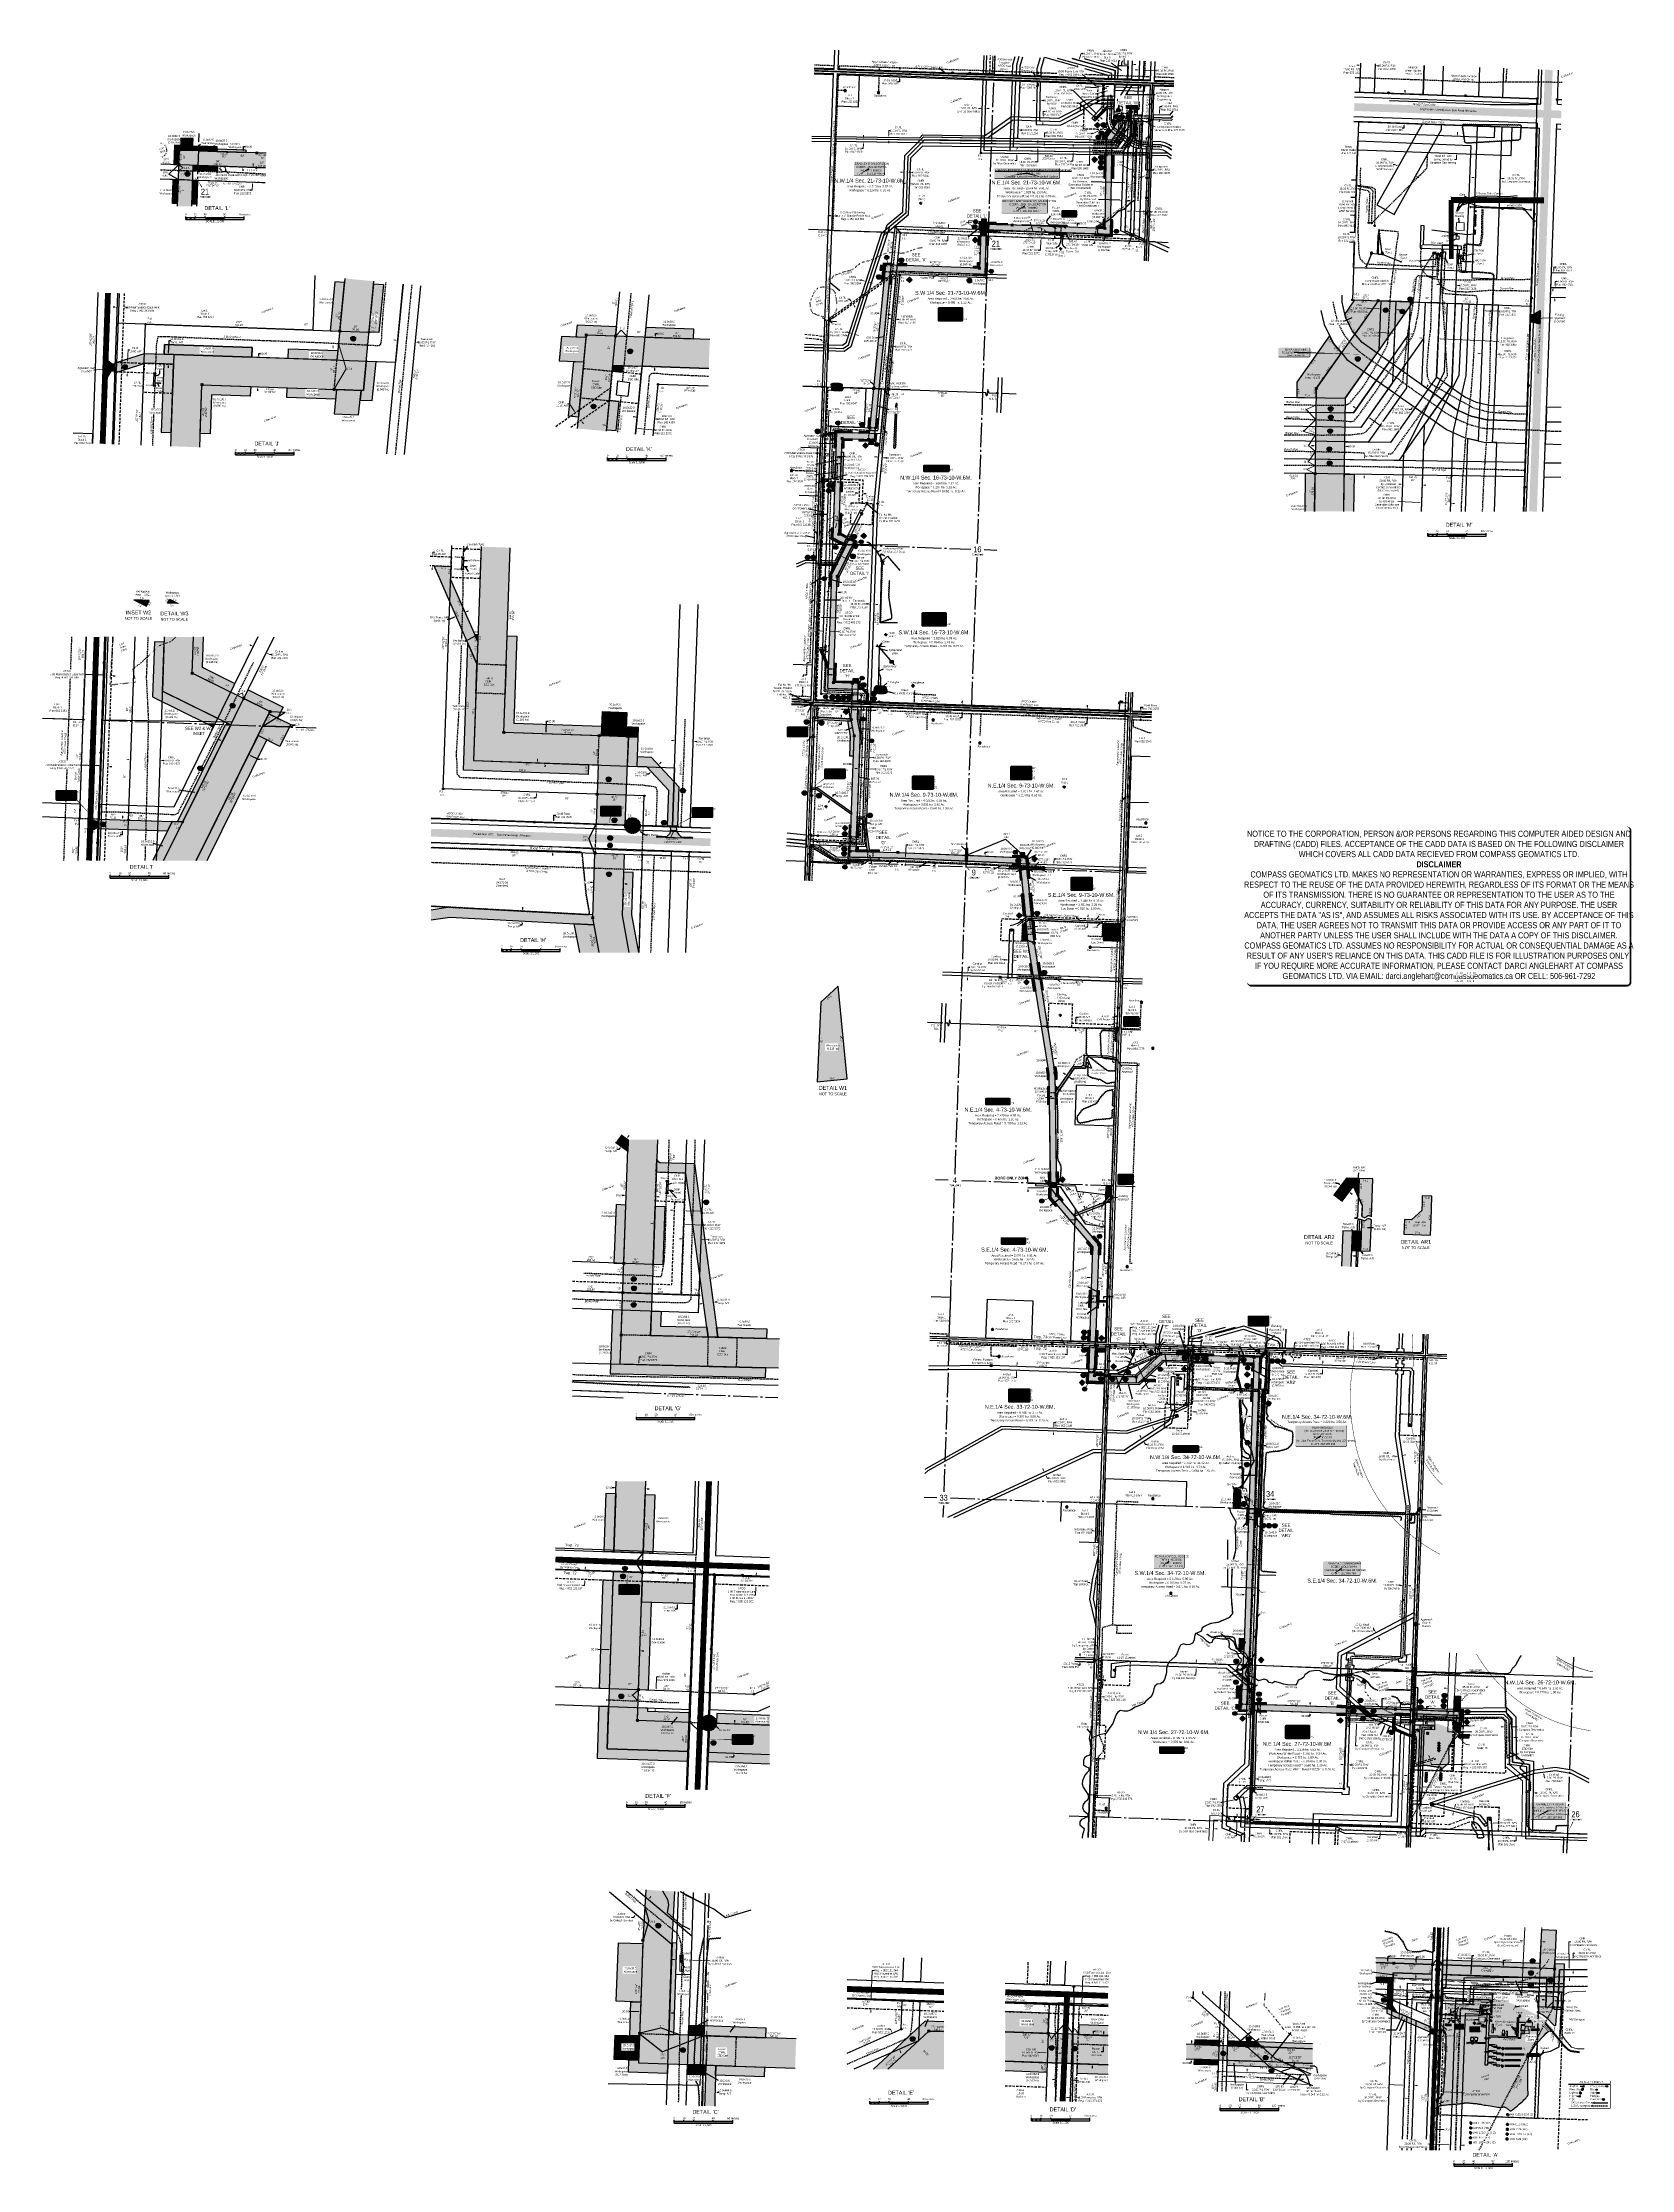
# Model space of a CAD drawing. Extents: x 338216 to 346362, y 6125251 to 6136161.
import ezdxf
from ezdxf.enums import TextEntityAlignment as Align

# ---------------------------------------------------------------- set-up
doc = ezdxf.new("R2010")
doc.units = 0
doc.header["$LTSCALE"] = 5
doc.header["$PDSIZE"] = 0.5
for name, pattern in [('0', [1, 1, 0]), ('BORDER', [17.5, 5, -2.5, 5, -2.5, 0, -2.5]), ('DASHED4', [1.875, 1.25, -0.625]), ('foc-ACCESSROAD', [3.75, 2.5, -1.25]), ('foc-FLOWLINE', [3.75, 2.5, -1.25]), ('foc-LSD', [8, 5, -3]), ('foc-QUARTERLINE', [33, 25, -3, 2, -3]), ('foc-TIELINE', [1.875, 1.25, -0.625]), ('foc-TOPO', [1, 0.2, -0.8]), ('foc-TOPO-ephemeral', [6.25, 3.125, -0.625, 0.625, -0.625, 0.625, -0.625]), ('foc-TRAV', [1.875, 1.25, -0.625]), ('foc-WHEELTRACKS', [2, 0.4, -1.6]), ('HIDDEN2', [1.875, 1.25, -0.625]), ('POWERLINE5', [7.8, 2.4, -0.6, 0.6, -0.6, 0.6, -0.6, 2.4]), ('UG_PIPE', [1.875, 1.25, -0.625])]:
    doc.linetypes.add(name, pattern=pattern)
doc.layers.get('Defpoints').update_dxf_attribs({"color": 9})
for name, color, linetype in [('10', 1, 'Continuous'), ('35', 37, 'Continuous'), ('9', 3, 'Continuous'), ('AS-CABLE', 224, 'foc-CABLE'), ('AS-FENCE', 48, 'foc-FENCE'), ('AS-OWNER', 7, 'Continuous'), ('AS-PIPE-AG', 44, 'Continuous'), ('AS-PIPE-UG', 44, 'UG_PIPE'), ('AS-PIPE-UG-T', 44, 'Continuous'), ('AS-POWER', 104, 'foc-POWER'), ('AS-POWER-EXISTING', 72, 'POWERLINE5'), ('AS-POWER-EXISTING-PP', 72, 'Continuous'), ('AS-POWER-T', 104, 'Continuous'), ('AS-RESIDENCE', 14, 'Continuous'), ('AS-ROADS', 254, 'Continuous'), ('AS-SYMBOL', 7, 'Continuous'), ('AS-TELEPHONE', 224, 'foc-TEL'), ('AS-TELUS', 224, 'foc-TEL'), ('AS-UNDERLAY-H', 141, 'Continuous'), ('C-AR', 13, 'foc-ACCESSROAD'), ('C-RW', 13, 'Continuous'), ('C-SYMBOL', 7, 'Continuous'), ('C-WS', 13, 'foc-ACCESSROAD'), ('C-WS-S', 13, 'Continuous'), ('CG-NOTES', 7, 'Continuous'), ('D-TXT', 7, 'Continuous'), ('DETAIL-T', 7, 'Continuous'), ('F-AR', 190, 'foc-ACCESSROAD'), ('F-EZE', 190, 'foc-FLOWLINE'), ('F-RW', 190, 'Continuous'), ('F-WS', 190, 'foc-ACCESSROAD'), ('F-WS-S', 190, 'Continuous'), ('L-AREAREQUIRED', 7, 'Continuous'), ('L-AREAWORK', 5, 'Continuous'), ('L-BD', 7, 'Continuous'), ('L-BD1', 253, 'Continuous'), ('L-MON', 1, 'Continuous'), ('L-MON-T', 1, 'Continuous'), ('L-QSEC', 8, 'foc-QUARTERLINE'), ('L-ROAD-T', 7, 'Continuous'), ('L-SEC', 7, 'Continuous'), ('L-SECLBL', 7, 'Continuous'), ('L-SECQ', 8, 'foc-QUARTERLINE'), ('L-SECTION-LSD', 7, 'foc-LSD'), ('L-TIE', 7, 'foc-TIELINE'), ('L-TITLEDB', 4, 'Continuous'), ('L-TITLEDB-T', 4, 'Continuous'), ('L-TITLEDB-TXT', 4, 'Continuous'), ('L-TRAV', 7, 'foc-TRAV'), ('P-APEX RECON-TWS-H', 111, 'Continuous'), ('P-BORE', 7, 'Continuous'), ('P-BUFFER-PURPLE', 187, 'foc-TIELINE'), ('P-CROSSINGS', 250, 'Continuous'), ('P-CROSSINGS-GRID', 8, 'Continuous'), ('P-ELEVATION', 7, 'Continuous'), ('P-IOP1', 10, 'Continuous'), ('P-IOP1-H', 21, 'Continuous'), ('P-IOP10', 10, 'Continuous'), ('P-IOP10-H', 21, 'Continuous'), ('P-IOP11', 10, 'Continuous'), ('P-IOP11-H', 21, 'Continuous'), ('P-IOP12', 10, 'Continuous'), ('P-IOP12-H', 21, 'Continuous'), ('P-IOP13', 10, 'Continuous'), ('P-IOP13-H', 21, 'Continuous'), ('P-IOP14', 10, 'Continuous'), ('P-IOP14-H', 21, 'Continuous'), ('P-IOP15', 10, 'Continuous'), ('P-IOP15-H', 21, 'Continuous'), ('P-IOP16', 10, 'Continuous'), ('P-IOP16-H', 21, 'Continuous'), ('P-IOP2', 10, 'Continuous'), ('P-IOP2-H', 21, 'Continuous'), ('P-IOP3', 10, 'Continuous'), ('P-IOP3-H', 21, 'Continuous'), ('P-IOP4', 10, 'Continuous'), ('P-IOP4-H', 21, 'Continuous'), ('P-IOP5', 10, 'Continuous'), ('P-IOP5-H', 21, 'Continuous'), ('P-IOP6', 10, 'Continuous'), ('P-IOP6-H', 21, 'Continuous'), ('P-IOP7', 10, 'Continuous'), ('P-IOP7-H', 21, 'Continuous'), ('P-IOP8', 10, 'Continuous'), ('P-IOP8-H', 21, 'Continuous'), ('P-IOP9', 10, 'Continuous'), ('P-IOP9-H', 21, 'Continuous'), ('P-LTO', 14, 'Continuous'), ('P-PROPOSED', 10, 'Continuous'), ('P-PROPOSED-H', 21, 'Continuous'), ('P-TEMP-ATCO PIPELINES', 104, 'Continuous'), ('P-TEMP-ATCO PIPELINES-T', 104, 'Continuous'), ('P-TEMP-BLUE', 146, 'Continuous'), ('P-TEMP-BLUE-T', 146, 'Continuous'), ('P-TEMP-BLUE-T2', 146, 'Continuous'), ('P-TEMP-HUSKY-AR', 146, 'foc-TRAV'), ('P-TEMP-HUSKY-AR-H', 144, 'foc-TRAV'), ('P-TEMP-HUSKY-BORE-H', 131, 'Continuous'), ('P-TEMP-HUSKY-NO CUT-H', 104, 'Continuous'), ('P-TEMP-HUSKY-NO CUT-T', 143, 'Continuous'), ('P-TRAV', 4, 'foc-TRAV'), ('P-TXT', 4, 'Continuous'), ('T-BUSH', 110, '0'), ('T-BUSH-T', 110, 'Continuous'), ('T-CREEK', 160, 'Continuous'), ('T-DRAW', 143, 'foc-TOPO-ephemeral'), ('T-EXISTING TFA', 220, 'HIDDEN2'), ('T-EXISTING TFA-T', 220, 'Continuous'), ('T-GENERAL', 48, 'foc-TOPO'), ('T-LOW-AREA', 48, 'foc-TOPO'), ('T-SLOPE', 48, 'Continuous'), ('T-TIE', 201, 'foc-TIELINE'), ('T-WATER', 160, 'Continuous'), ('T-WATER-H', 133, 'Continuous'), ('T-WATER-P3', 160, 'foc-WHEELTRACKS'), ('T-WATER-T', 170, 'Continuous')]:
    doc.layers.add(name, color=color, linetype=linetype)
for name, color, linetype, lineweight in [('AS-BOUNDARY', 131, 'BORDER', 60), ('AS-GENERAL', 48, 'Continuous', 18), ('C-AR-T', 13, 'Continuous', 9), ('C-RW-T', 13, 'Continuous', 9), ('C-WS-T', 13, 'Continuous', 9), ('F-AR-T', 190, 'Continuous', 9), ('F-EZE-T', 190, 'Continuous', 9), ('F-RW-T', 190, 'Continuous', 9), ('F-WS-T', 190, 'Continuous', 9), ('T-TEXT', 48, 'Continuous', 18), ('T-TIE-T', 201, 'Continuous', 18)]:
    doc.layers.add(name, color=color, linetype=linetype, lineweight=lineweight)
doc.layers.add('DISCLAIMER', color=7, linetype='Continuous', plot=False)
for name, color, linetype, true_color in [('P-POWER BUFFER', 7, 'DASHED4', 0x007000), ('P-POWER BUFFER-T', 7, 'Continuous', 0x007000), ('P-TEMP-BLUE-H', 7, 'Continuous', 0x99e6ff), ('P-TEMP-BLUE-H1', 7, 'Continuous', 0x99e6ff), ('P-TEMP-BLUE-H2', 7, 'Continuous', 0x99e6ff)]:
    doc.layers.add(name, color=color, linetype=linetype, true_color=true_color)
doc.layers.add('P-POWER BUFFER-H', color=7, linetype='0', true_color=0x8aff8a, transparency=0.7)
doc.styles.add('100L', font='ARIALN.TTF', dxfattribs={"height": 11})
doc.styles.add('175L', font='ARIALN.TTF', dxfattribs={"height": 20})
doc.styles.add('80', font='ARIALN.TTF', dxfattribs={"height": 10})
doc.styles.add('80CG', font='ARIALN.TTF', dxfattribs={"height": 10})
doc.styles.add('80L', font='ARIALN.TTF', dxfattribs={"height": 10})
doc.styles.add('80LS', font='ARIALNI.TTF', dxfattribs={"height": 10})
doc.styles.add('BOLD', font='ARIALNB.TTF')
doc.styles.add('Crossing', font='ARIALN.TTF', dxfattribs={"height": 10})
doc.styles.add('foc-LtypeFont', font='ARIALN.TTF', dxfattribs={"height": 7.35})
doc.styles.add('Legend', font='ARIALN.TTF')
doc.styles.add('SIMPLEX', font='ARIALN.TTF')
doc.styles.add('TXT', font='ARIALN.TTF', dxfattribs={"height": 0.2})
doc.linetypes.add('foc-CABLE', pattern='A,2,-1,["C",foc-LtypeFont,S=0.2,R=0,X=-0.625,Y=-0.75],-1.24,8', length=12.24)
doc.linetypes.add('foc-FENCE', pattern='A,10,-1,["X",foc-LtypeFont,S=0.2,R=0,X=-0.625,Y=-0.75],-1.24', length=12.24)
doc.linetypes.add('foc-FENCE-NOLINE', pattern='A,0,-6,["X",foc-LtypeFont,S=0.2,R=0,X=-0.625,Y=-0.75],-6.24', length=12.24)
doc.linetypes.add('foc-POWER', pattern='A,6,-1,["P",foc-LtypeFont,S=0.2,R=0,X=-0.625,Y=-0.75],-1.24,4', length=12.24)
doc.linetypes.add('foc-POWER-NOLINE', pattern='A,0,-4,["P",foc-LtypeFont,S=0.2,R=0,X=-0.625,Y=-0.75],-8.24', length=12.24)
doc.linetypes.add('foc-TEL', pattern='A,2,-1,["T",foc-LtypeFont,S=0.2,R=0,X=-0.425,Y=-0.75],-1.24,8', length=12.24)
doc.linetypes.add('foc-TEL-NOLINE', pattern='A,0,-2,["T",foc-LtypeFont,S=0.2,R=0,X=-0.425,Y=-0.75],-10.24', length=12.24)
doc.linetypes.add('foc-TOPO-flowdirection-NOLINE', pattern='A,0,[">",foc-LtypeFont,S=0.3,R=0,X=0,Y=-0.945],-20,[">",foc-LtypeFont,S=0.3,R=0,X=0,Y=-0.945],0', length=20)
doc.dimstyles.new('Compass 5 000', dxfattribs={"dimscale": 5, "dimtxt": 9, "dimasz": 2, "dimexe": 0.2, "dimexo": 0.0625, "dimgap": 0.5, "dimtad": 0, "dimtih": 1, "dimtoh": 1, "dimzin": 0, "dimdsep": 46, "dimtxsty": '80CG', "dimcen": 0.1, "dimse1": 1, "dimse2": 1, "dimclrd": 256, "dimclrt": 256, "dimaunit": 1, "dimadec": 4, "dimazin": 0, "dimtfac": 0.06, "dimtofl": 0, "dimtmove": 0, "dimatfit": 1, "dimfxl": 0.2, "dimtolj": 1, "dimtzin": 0, "dimlwd": -1, "dimarcsym": 0})

# ---------------------------------------------------------------- blocks, each defined once
blk = doc.blocks.new('fdia')
at = {"color": 255, "const_width": 1}
blk.add_lwpolyline([(-0.5, 0, 1), (0.5, 0, 1)], format="xyb", close=True, dxfattribs=at)
blk = doc.blocks.new('Fdiaa')
blk.add_blockref('fdia', (0, 0))
blk = doc.blocks.new('fdib')
at = {"color": 1, "const_width": 1.6}
blk.add_lwpolyline([(-0.4, 0, 1), (0.4, 0, 1)], format="xyb", close=True, dxfattribs=at)
at = {"color": 1}
blk.add_circle((0, 0), 0.8, dxfattribs=at)
blk = doc.blocks.new('Fdibb')
blk.add_blockref('fdib', (0, 0))
blk = doc.blocks.new('fdicc')
for name in ['Fdibb', 'Fdiaa']:
    blk.add_blockref(name, (0, 0))
blk = doc.blocks.new('FDI')
blk.add_blockref('fdicc', (0, 0))
blk = doc.blocks.new('POWERPOLE')
h = blk.add_hatch(color=255)
edge = h.paths.add_edge_path()
edge.add_arc((0, 0), 0.96, 0, 360)
at = {"linetype": 'Continuous'}
for p, q in [((0.7, -0.7), (-0.7, 0.7)), ((-0.7, -0.7), (0.7, 0.7))]:
    blk.add_line(p, q, dxfattribs=at)
blk.add_circle((0, 0), 0.96, dxfattribs=at)
blk = doc.blocks.new('WITFA')
blk.add_hatch(color=255).paths.add_polyline_path([(1.4, 0, 1), (-1.4, 0, 1)])
blk = doc.blocks.new('WITFAA')
blk.add_blockref('WITFA', (0, 0))
blk = doc.blocks.new('WITFB')
at = {"color": 1, "const_width": 1.44}
blk.add_lwpolyline([(-0.36, 0, 1), (0.36, 0, 1)], format="xyb", close=True, dxfattribs=at)
at = {"color": 1}
blk.add_circle((0, 0), 1.2, dxfattribs=at)
blk = doc.blocks.new('WITFBB')
blk.add_blockref('WITFB', (0, 0))
blk = doc.blocks.new('WITFCC')
for name in ['WITFAA', 'WITFBB']:
    blk.add_blockref(name, (0, 0))
blk = doc.blocks.new('WITF')
blk.add_blockref('WITFCC', (0, 0))
blk = doc.blocks.new('L-SECLBL')
at = {"layer": '9', "color": 7}
for p, q in [((-5, -28), (-12, -28)), ((21, -28), (13, -28))]:
    blk.add_line(p, q, dxfattribs=at)
at = {"layer": '10', "color": 2, "style": 'SIMPLEX'}
blk.add_attdef('SEC', text='', height=30, dxfattribs=at).set_placement((0, 0), align=Align.MIDDLE)
at = {"layer": '10', "color": 5, "style": '80L'}
blk.add_attdef('TWP', text='', height=9.5, dxfattribs=at).set_placement((-14, -27), align=Align.MIDDLE_RIGHT)
blk.add_attdef('RGE', text='', height=9.5, dxfattribs=at).set_placement((4, -27), align=Align.MIDDLE_CENTER)
blk.add_attdef('MER', text='', height=9.5, dxfattribs=at).set_placement((23, -27), align=Align.MIDDLE_LEFT)
blk = doc.blocks.new('*D47')
at = {"layer": 'C-RW-T', "transparency": 16777216}
for p, q in [((345705, 6127521), (345695, 6127521)), ((345745, 6127522), (345777, 6127522))]:
    blk.add_line(p, q, dxfattribs=at)
for points in [[(345705, 6127523), (345705, 6127520), (345715, 6127521)], [(345745, 6127523), (345745, 6127520), (345735, 6127522)]]:
    blk.add_solid(points, dxfattribs=at)
at = {"layer": 'Defpoints', "color": 0, "transparency": 16777216}
for p in [(345735, 6127522), (345716, 6127470), (345736, 6127470)]:
    blk.add_point(p, dxfattribs=at)
at = {"layer": 'C-RW-T', "transparency": 16777216, "insert": (345840, 6127522), "char_height": 10, "attachment_point": 5, "style": '80CG'}
blk.add_mtext('\\A1;CNRL\\P20.00 P/L R/W\\Pby Compass Geomatics', dxfattribs=at)
blk = doc.blocks.new('*D48')
at = {"layer": 'Defpoints', "color": 0, "transparency": 16777216}
for p in [(345287, 6127025), (345319, 6126999), (345320, 6127024)]:
    blk.add_point(p, dxfattribs=at)
at = {"layer": 'F-AR-T', "transparency": 16777216}
for p, q in [((345287, 6127035), (345288, 6127045)), ((345288, 6127045), (345298, 6127045)), ((345286, 6126991), (345286, 6126981))]:
    blk.add_line(p, q, dxfattribs=at)
for points in [[(345284, 6126991), (345288, 6126990), (345286, 6127001)], [(345286, 6127036), (345289, 6127035), (345287, 6127025)]]:
    blk.add_solid(points, dxfattribs=at)
at = {"layer": 'F-AR-T', "transparency": 16777216, "insert": (345325, 6127045), "char_height": 10, "attachment_point": 5, "style": '80CG'}
blk.add_mtext('\\A1;Cardinal\\P25.00 A/R', dxfattribs=at)
blk = doc.blocks.new('GAS')
h = blk.add_hatch(color=255)
h.dxf.hatch_style = 1
edge = h.paths.add_edge_path()
edge.add_arc((0, 0), 0.9, 0, 360)
for p, q in [((-0.8, 0), (-1.6, 0)), ((-0.6, 0.6), (-1.1, 1.1)), ((0, 0.8), (0, 1.6)), ((0.6, 0.6), (1.1, 1.1)), ((1.6, 0), (0.8, 0)), ((-0.6, -0.6), (-1.1, -1.1)), ((0, -0.8), (0, -1.6)), ((1.1, -1.1), (0.6, -0.6))]:
    blk.add_line(p, q)
blk.add_circle((0, 0), 0.8)
blk = doc.blocks.new('RISER')
h = blk.add_hatch(color=255)
h.dxf.hatch_style = 1
edge = h.paths.add_edge_path()
edge.add_arc((0, 0), 0.7, 0, 360)
blk.add_hatch(color=48).paths.add_polyline_path([(0.6, -0.2), (-0.6, -0.2, 0.774597)])
at = {"color": 48}
blk.add_line((-0.6, -0.2), (0.6, -0.2), dxfattribs=at)
blk.add_circle((0, 0), 0.6, dxfattribs=at)
blk = doc.blocks.new('*U46')
h = blk.add_hatch(color=59)
edge = h.paths.add_edge_path()
edge.add_line((-84, -46), (84, -46))
edge.add_arc((84, -39), 6, 270, 360)
edge.add_line((90, -40), (90, 38))
edge.add_arc((84, 38), 6, 0, 90)
edge.add_line((84, 44), (-84, 44))
edge.add_arc((-84, 38), 6, 90, 180)
edge.add_line((-90, 38), (-90, -40))
edge.add_arc((-84, -39), 6, 180, 270)
at = {"color": 1, "flags": 128}
blk.add_lwpolyline([(-84, -46, 3, 3, 0), (84, -46, 3, 3, 0.414214), (90, -40, 3, 3, 0), (90, 38, 3, 0, 0.414214), (84, 44, 0, 0, 0), (-84, 44, 0, 0, 0.414214), (-90, 38, 0, 0, 0), (-90, -40, 0, 3, 0.414214)], format="xyseb", close=True, dxfattribs=at)
blk.add_lwpolyline([(-73, -38, 0, 7.5, 0), (0, 0, 0, 0, 0)], format="xyseb", dxfattribs=at)
at = {"color": 1, "style": '80'}
blk.add_attdef('ENTER_TEXT_001', (-36, -5), '', height=10, dxfattribs=at)
blk = doc.blocks.new('*D49')
at = {"layer": 'Defpoints', "color": 0, "transparency": 16777216}
blk.add_point((345630, 6126955), dxfattribs=at)
at = {"layer": 'F-RW-T', "transparency": 16777216}
for p, q in [((345616, 6127024), (345606, 6127024)), ((345654, 6127027), (345692, 6127029))]:
    blk.add_line(p, q, dxfattribs=at)
for points in [[(345616, 6127026), (345616, 6127023), (345626, 6127025)], [(345654, 6127028), (345654, 6127025), (345644, 6127026)]]:
    blk.add_solid(points, dxfattribs=at)
at = {"layer": 'F-RW-T', "transparency": 16777216, "insert": (345731, 6127029), "char_height": 10, "attachment_point": 5, "style": '80CG', "bg_fill": 3, "box_fill_scale": 1.1, "bg_fill_color": 256, "bg_fill_true_color": 13158600, "bg_fill_transparency": 0}
blk.add_mtext('\\A1;Cardinal\\P18.00 P/L R/W\\PPlan 172 0413', dxfattribs=at)
at = {"layer": 'Defpoints', "color": 0, "transparency": 16777216}
for p in [(345644, 6127026), (345648, 6126956)]:
    blk.add_point(p, dxfattribs=at)
blk = doc.blocks.new('*D50')
at = {"layer": 'F-RW-T', "transparency": 16777216}
for p, q in [((345909, 6127314), (345908, 6127324)), ((345914, 6127279), (345916, 6127260)), ((345916, 6127260), (345926, 6127260))]:
    blk.add_line(p, q, dxfattribs=at)
for points in [[(345911, 6127314), (345908, 6127314), (345910, 6127304)], [(345915, 6127280), (345912, 6127279), (345912, 6127289)]]:
    blk.add_solid(points, dxfattribs=at)
at = {"layer": 'F-RW-T', "transparency": 16777216, "insert": (345965, 6127260), "char_height": 10, "attachment_point": 5, "style": '80CG', "bg_fill": 3, "box_fill_scale": 1.1, "bg_fill_color": 256, "bg_fill_true_color": 13158600, "bg_fill_transparency": 0}
blk.add_mtext('\\A1;Cardinal\\P15.00 P/L R/W\\PPlan 002 0440', dxfattribs=at)
at = {"layer": 'Defpoints', "color": 0, "transparency": 16777216}
for p in [(345891, 6127302), (345892, 6127287), (345912, 6127289)]:
    blk.add_point(p, dxfattribs=at)
blk = doc.blocks.new('*D51')
at = {"layer": 'Defpoints', "color": 0, "transparency": 16777216}
for p in [(345422, 6127718), (345420, 6127666)]:
    blk.add_point(p, dxfattribs=at)
at = {"layer": 'F-RW-T', "transparency": 16777216}
for p, q in [((345412, 6127719), (345402, 6127719)), ((345467, 6127716), (345478, 6127716))]:
    blk.add_line(p, q, dxfattribs=at)
for points in [[(345412, 6127720), (345412, 6127717), (345422, 6127718)], [(345467, 6127718), (345467, 6127715), (345457, 6127717)]]:
    blk.add_solid(points, dxfattribs=at)
at = {"layer": 'F-RW-T', "transparency": 16777216, "insert": (345540, 6127716), "char_height": 10, "attachment_point": 5, "style": '80CG', "bg_fill": 3, "box_fill_scale": 1.1, "bg_fill_color": 256, "bg_fill_true_color": 13158600, "bg_fill_transparency": 0}
blk.add_mtext('\\A1;Husky\\P35.00 P/L R/W\\Pby Compass Geomatics\\P(Not Constructed)', dxfattribs=at)
at = {"layer": 'Defpoints', "color": 0, "transparency": 16777216}
blk.add_point((345455, 6127665), dxfattribs=at)
blk = doc.blocks.new('*D52')
at = {"layer": 'Defpoints', "color": 0, "transparency": 16777216}
blk.add_point((345078, 6127567), dxfattribs=at)
at = {"layer": 'L-TITLEDB-T', "transparency": 16777216}
for p, q in [((345075, 6127478), (345065, 6127478)), ((345096, 6127526), (345075, 6127478)), ((345112, 6127563), (345116, 6127572))]:
    blk.add_line(p, q, dxfattribs=at)
for points in [[(345095, 6127527), (345098, 6127526), (345100, 6127536)], [(345111, 6127564), (345114, 6127563), (345108, 6127554)]]:
    blk.add_solid(points, dxfattribs=at)
at = {"layer": 'L-TITLEDB-T', "transparency": 16777216, "insert": (345018, 6127478), "char_height": 10, "attachment_point": 5, "style": '80CG', "bg_fill": 3, "box_fill_scale": 1.1, "bg_fill_color": 256, "bg_fill_true_color": 13158600, "bg_fill_transparency": 0}
blk.add_mtext('\\A1;20.12 Road\\PPlan 7439 AU\\P(Not Constructed)', dxfattribs=at)
at = {"layer": 'Defpoints', "color": 0, "transparency": 16777216}
for p in [(345070, 6127549), (345100, 6127536)]:
    blk.add_point(p, dxfattribs=at)
blk = doc.blocks.new('*D53')
at = {"layer": 'F-AR-T', "transparency": 16777216}
for p, q in [((345276, 6127150), (345276, 6127160)), ((345275, 6127115), (345274, 6127105)), ((345274, 6127099), (345274, 6127105)), ((345284, 6127099), (345274, 6127099))]:
    blk.add_line(p, q, dxfattribs=at)
at = {"layer": 'F-AR-T', "transparency": 16777216, "insert": (345311, 6127099), "char_height": 10, "attachment_point": 5, "style": '80CG', "bg_fill": 3, "box_fill_scale": 1.1, "bg_fill_color": 256, "bg_fill_true_color": 13158600, "bg_fill_transparency": 0}
blk.add_mtext('\\A1;Cardinal\\P15.00 A/R', dxfattribs=at)
at = {"layer": 'Defpoints', "color": 0, "transparency": 16777216}
for p in [(345260, 6127141), (345260, 6127126), (345276, 6127140)]:
    blk.add_point(p, dxfattribs=at)
at = {"layer": 'F-AR-T', "transparency": 16777216}
for points in [[(345274, 6127151), (345278, 6127150), (345276, 6127140)], [(345273, 6127116), (345276, 6127115), (345275, 6127125)]]:
    blk.add_solid(points, dxfattribs=at)
blk = doc.blocks.new('*D54')
at = {"layer": 'Defpoints', "color": 0, "transparency": 16777216}
blk.add_point((345413, 6127097), dxfattribs=at)
at = {"layer": 'F-RW-T', "transparency": 16777216}
for p, q in [((345449, 6127078), (345446, 6127068)), ((345457, 6127112), (345460, 6127123)), ((345460, 6127123), (345470, 6127123))]:
    blk.add_line(p, q, dxfattribs=at)
for points in [[(345447, 6127078), (345450, 6127078), (345451, 6127088)], [(345455, 6127112), (345459, 6127112), (345455, 6127102)]]:
    blk.add_solid(points, dxfattribs=at)
at = {"layer": 'F-RW-T', "transparency": 16777216, "insert": (345509, 6127123), "char_height": 10, "attachment_point": 5, "style": '80CG', "bg_fill": 3, "box_fill_scale": 1.1, "bg_fill_color": 256, "bg_fill_true_color": 13158600, "bg_fill_transparency": 0}
blk.add_mtext('\\A1;Cardinal\\P15.00 P/L R/W\\PPlan 172 0414', dxfattribs=at)
at = {"layer": 'Defpoints', "color": 0, "transparency": 16777216}
for p in [(345416, 6127112), (345455, 6127102)]:
    blk.add_point(p, dxfattribs=at)
blk = doc.blocks.new('*D55')
at = {"layer": 'C-RW-T', "transparency": 16777216}
for p, q in [((345258, 6127214), (345248, 6127215)), ((345298, 6127213), (345337, 6127212))]:
    blk.add_line(p, q, dxfattribs=at)
for points in [[(345258, 6127216), (345258, 6127213), (345268, 6127214)], [(345298, 6127215), (345298, 6127211), (345288, 6127213)]]:
    blk.add_solid(points, dxfattribs=at)
at = {"layer": 'Defpoints', "color": 0, "transparency": 16777216}
for p in [(345271, 6127281), (345290, 6127281), (345288, 6127213)]:
    blk.add_point(p, dxfattribs=at)
at = {"layer": 'C-RW-T', "transparency": 16777216, "insert": (345399, 6127212), "char_height": 10, "attachment_point": 5, "style": '80CG'}
blk.add_mtext('\\A1;CNRL\\P20.00 P/L R/W\\Pby Compass Geomatics', dxfattribs=at)
blk = doc.blocks.new('*D57')
at = {"layer": 'C-RW', "transparency": 16777216}
for p, q in [((344882, 6127327), (344872, 6127328)), ((344920, 6127326), (344930, 6127326))]:
    blk.add_line(p, q, dxfattribs=at)
for points in [[(344882, 6127329), (344882, 6127326), (344892, 6127327)], [(344920, 6127328), (344920, 6127324), (344910, 6127327)]]:
    blk.add_solid(points, dxfattribs=at)
at = {"layer": 'Defpoints', "color": 0, "transparency": 16777216}
for p in [(344892, 6127327), (344894, 6127368), (344912, 6127367)]:
    blk.add_point(p, dxfattribs=at)
at = {"layer": 'C-RW', "transparency": 16777216, "insert": (344969, 6127326), "char_height": 10, "attachment_point": 5, "style": '80CG'}
blk.add_mtext('\\A1;CNRL\\P18.00 P/L R/W\\Pby GeoVerra', dxfattribs=at)
blk = doc.blocks.new('*U56')
h = blk.add_hatch(color=59)
edge = h.paths.add_edge_path()
edge.add_line((-59, -37), (59, -37))
edge.add_arc((59, -31), 6, 270, 360)
edge.add_line((65, -31), (65, 30))
edge.add_arc((59, 29), 6, 0, 90)
edge.add_line((59, 36), (-59, 36))
edge.add_arc((-59, 29), 6, 90, 180)
edge.add_line((-65, 30), (-65, -31))
edge.add_arc((-59, -31), 6, 180, 270)
at = {"color": 1, "flags": 128}
blk.add_lwpolyline([(-59, -37, 3, 3, 0), (59, -37, 3, 3, 0.414214), (65, -31, 3, 3, 0), (65, 30, 3, 0, 0.414214), (59, 36, 0, 0, 0), (-59, 36, 0, 0, 0.414214), (-65, 30, 0, 0, 0), (-65, -31, 0, 3, 0.414214)], format="xyseb", close=True, dxfattribs=at)
blk.add_lwpolyline([(-47, -31, 0, 7.5, 0), (0, 0, 0, 0, 0)], format="xyseb", dxfattribs=at)
at = {"color": 1, "style": '80'}
blk.add_attdef('ENTER_TEXT_001', (-36, -5), '', height=10, dxfattribs=at)
blk = doc.blocks.new('*D58')
at = {"layer": 'C-RW-T', "transparency": 16777216}
for p, q in [((345160, 6127274), (345126, 6127275)), ((345200, 6127272), (345210, 6127272))]:
    blk.add_line(p, q, dxfattribs=at)
for points in [[(345160, 6127275), (345160, 6127272), (345170, 6127273)], [(345200, 6127274), (345200, 6127271), (345190, 6127273)]]:
    blk.add_solid(points, dxfattribs=at)
at = {"layer": 'Defpoints', "color": 0, "transparency": 16777216}
for p in [(345170, 6127266), (345190, 6127273), (345190, 6127265)]:
    blk.add_point(p, dxfattribs=at)
at = {"layer": 'C-RW-T', "transparency": 16777216, "insert": (345063, 6127275), "char_height": 10, "attachment_point": 5, "style": '80CG'}
blk.add_mtext('\\A1;CNRL\\P20.00 P/L R/W\\Pby Compass Geomatics', dxfattribs=at)
blk = doc.blocks.new('*D59')
at = {"layer": 'C-RW-T', "transparency": 16777216}
for p, q in [((344948, 6127424), (344952, 6127525)), ((344952, 6127535), (344952, 6127525)), ((344954, 6127575), (344954, 6127585)), ((344958, 6127424), (344948, 6127424))]:
    blk.add_line(p, q, dxfattribs=at)
for points in [[(344951, 6127535), (344954, 6127535), (344953, 6127545)], [(344952, 6127575), (344955, 6127575), (344953, 6127565)]]:
    blk.add_solid(points, dxfattribs=at)
at = {"layer": 'Defpoints', "color": 0, "transparency": 16777216}
for p in [(344951, 6127545), (344952, 6127565), (344953, 6127565)]:
    blk.add_point(p, dxfattribs=at)
at = {"layer": 'C-RW-T', "transparency": 16777216, "insert": (345021, 6127424), "char_height": 10, "attachment_point": 5, "style": '80CG'}
blk.add_mtext('\\A1;CNRL\\P20.00 P/L R/W\\Pby Compass Geomatics', dxfattribs=at)
blk = doc.blocks.new('*D60')
at = {"layer": 'C-RW-T', "transparency": 16777216}
for p, q in [((345183, 6128246), (345173, 6128247)), ((345221, 6128245), (345231, 6128245))]:
    blk.add_line(p, q, dxfattribs=at)
for points in [[(345183, 6128248), (345183, 6128245), (345193, 6128246)], [(345221, 6128247), (345221, 6128243), (345211, 6128245)]]:
    blk.add_solid(points, dxfattribs=at)
at = {"layer": 'Defpoints', "color": 0, "transparency": 16777216}
for p in [(345194, 6128277), (345211, 6128245), (345212, 6128277)]:
    blk.add_point(p, dxfattribs=at)
at = {"layer": 'C-RW-T', "transparency": 16777216, "insert": (345134, 6128247), "char_height": 10, "attachment_point": 5, "style": '80CG'}
blk.add_mtext('\\A1;CNRL\\P18.00 P/L R/W\\Pby GeoVerra', dxfattribs=at)
blk = doc.blocks.new('*D61')
at = {"layer": 'C-RW-T', "transparency": 16777216}
for p, q in [((344510, 6127031), (344510, 6127041)), ((344507, 6126972), (344508, 6126982)), ((344517, 6126972), (344507, 6126972)), ((344508, 6126992), (344508, 6126982))]:
    blk.add_line(p, q, dxfattribs=at)
for points in [[(344506, 6126992), (344510, 6126992), (344508, 6127002)], [(344508, 6127031), (344511, 6127031), (344509, 6127021)]]:
    blk.add_solid(points, dxfattribs=at)
at = {"layer": 'Defpoints', "color": 0, "transparency": 16777216}
for p in [(344452, 6127004), (344453, 6127023), (344508, 6127002)]:
    blk.add_point(p, dxfattribs=at)
at = {"layer": 'C-RW-T', "transparency": 16777216, "insert": (344557, 6126972), "char_height": 10, "attachment_point": 5, "style": '80CG'}
blk.add_mtext('\\A1;CNRL\\P20.00 P/L R/W\\PPlan 192 2553', dxfattribs=at)
blk = doc.blocks.new('*D62')
at = {"layer": 'C-RW-T', "transparency": 16777216}
for p, q in [((345771, 6126936), (345761, 6126936)), ((345772, 6126956), (345771, 6126936)), ((345773, 6126994), (345773, 6127004))]:
    blk.add_line(p, q, dxfattribs=at)
for points in [[(345770, 6126956), (345773, 6126956), (345772, 6126966)], [(345771, 6126994), (345775, 6126994), (345773, 6126984)]]:
    blk.add_solid(points, dxfattribs=at)
at = {"layer": 'Defpoints', "color": 0, "transparency": 16777216}
for p in [(345690, 6126987), (345690, 6126969), (345773, 6126984)]:
    blk.add_point(p, dxfattribs=at)
at = {"layer": 'C-RW-T', "transparency": 16777216, "insert": (345721, 6126936), "char_height": 10, "attachment_point": 5, "style": '80CG'}
blk.add_mtext('\\A1;CNRL\\P20.00 P/L R/W\\PPlan 192 2553', dxfattribs=at)
blk = doc.blocks.new('*D63')
at = {"layer": 'L-TITLEDB-T', "transparency": 16777216}
for p, q in [((345039, 6128028), (345029, 6128028)), ((345047, 6128012), (345039, 6128028)), ((345066, 6127976), (345071, 6127968))]:
    blk.add_line(p, q, dxfattribs=at)
for points in [[(345049, 6128013), (345046, 6128011), (345052, 6128003)], [(345068, 6127977), (345065, 6127976), (345061, 6127985)]]:
    blk.add_solid(points, dxfattribs=at)
at = {"layer": 'L-TITLEDB-T', "transparency": 16777216, "insert": (344982, 6128028), "char_height": 10, "attachment_point": 5, "style": '80CG', "bg_fill": 3, "box_fill_scale": 1.1, "bg_fill_color": 256, "bg_fill_true_color": 13158600, "bg_fill_transparency": 0}
blk.add_mtext('\\A1;20.12 Road\\PPlan 7439 AU\\P(Not Constructed)', dxfattribs=at)
at = {"layer": 'Defpoints', "color": 0, "transparency": 16777216}
for p in [(345003, 6127977), (345012, 6127959), (345052, 6128003)]:
    blk.add_point(p, dxfattribs=at)
blk = doc.blocks.new('*D64')
at = {"layer": 'C-RW-T', "transparency": 16777216}
for p, q in [((345159, 6128909), (345149, 6128908)), ((345196, 6128915), (345206, 6128917))]:
    blk.add_line(p, q, dxfattribs=at)
for points in [[(345158, 6128911), (345159, 6128908), (345168, 6128911)], [(345196, 6128917), (345196, 6128913), (345186, 6128914)]]:
    blk.add_solid(points, dxfattribs=at)
at = {"layer": 'Defpoints', "color": 0, "transparency": 16777216}
for p in [(345167, 6128923), (345168, 6128911), (345184, 6128926)]:
    blk.add_point(p, dxfattribs=at)
at = {"layer": 'C-RW-T', "transparency": 16777216, "insert": (345110, 6128908), "char_height": 10, "attachment_point": 5, "style": '80CG'}
blk.add_mtext('\\A1;CNRL\\P18.00 P/L R/W\\Pby GeoVerra', dxfattribs=at)
blk = doc.blocks.new('*D65')
at = {"layer": 'Defpoints', "color": 0, "transparency": 16777216}
for p in [(344779, 6129363), (344868, 6129360), (344869, 6129375)]:
    blk.add_point(p, dxfattribs=at)
at = {"layer": 'F-RW-T', "transparency": 16777216}
for p, q in [((344779, 6129353), (344778, 6129332)), ((344780, 6129388), (344780, 6129398)), ((344778, 6129332), (344768, 6129332))]:
    blk.add_line(p, q, dxfattribs=at)
for points in [[(344777, 6129353), (344780, 6129353), (344779, 6129363)], [(344778, 6129388), (344781, 6129388), (344779, 6129378)]]:
    blk.add_solid(points, dxfattribs=at)
at = {"layer": 'F-RW-T', "transparency": 16777216, "insert": (344729, 6129332), "char_height": 10, "attachment_point": 5, "style": '80CG'}
blk.add_mtext('\\A1;Cardinal\\P15.00 P/L R/W\\PPlan 142 4701', dxfattribs=at)
blk = doc.blocks.new('TEMP')
h = blk.add_hatch(color=255)
h.dxf.hatch_style = 1
h.paths.add_polyline_path([(0, 0.3), (-0.7, 1.2), (-0.7, 0.7), (-1.2, 0.7), (-0.3, 0), (-1.2, -0.7), (-0.7, -0.7), (-0.7, -1.2), (0, -0.3), (0.7, -1.2), (0.7, -0.7), (1.2, -0.7), (0.3, 0), (1.2, 0.7), (0.7, 0.7), (0.7, 1.2)])
h.paths.add_polyline_path([(0.6, 0.8), (0.6, 0.6), (0.8, 0.6), (0.1, 0), (0.8, -0.6), (0.6, -0.6), (0.6, -0.8), (0, -0.1), (-0.6, -0.8), (-0.6, -0.6), (-0.8, -0.6), (-0.1, 0), (-0.8, 0.6), (-0.6, 0.6), (-0.6, 0.8), (0, 0.1)], flags=16)
h = blk.add_hatch(color=1)
h.dxf.hatch_style = 1
h.paths.add_polyline_path([(0, 0.1), (-0.6, 0.8), (-0.6, 0.6), (-0.8, 0.6), (-0.1, 0), (-0.8, -0.6), (-0.6, -0.6), (-0.6, -0.8), (0, -0.1), (0.6, -0.8), (0.6, -0.6), (0.8, -0.6), (0.1, 0), (0.8, 0.6), (0.6, 0.6), (0.6, 0.8)])
at = {"color": 1}
for p, q in [((-0.1, 0), (0.1, 0)), ((0, 0.1), (0, -0.1))]:
    blk.add_line(p, q, dxfattribs=at)
at = {"color": 255, "flags": 128}
blk.add_lwpolyline([(-0.3, 0), (-1.2, 0.7), (-0.7, 0.7), (-0.7, 1.2), (0, 0.3), (0.7, 1.2), (0.7, 0.7), (1.2, 0.7), (0.3, 0), (1.2, -0.7), (0.7, -0.7), (0.7, -1.2), (0, -0.3), (-0.7, -1.2), (-0.7, -0.7), (-1.2, -0.7)], close=True, dxfattribs=at)
at = {"color": 1, "flags": 128}
blk.add_lwpolyline([(-0.1, 0), (-0.8, 0.6), (-0.6, 0.6), (-0.6, 0.8), (0, 0.1), (0.6, 0.8), (0.6, 0.6), (0.8, 0.6), (0.1, 0), (0.8, -0.6), (0.6, -0.6), (0.6, -0.8), (0, -0.1), (-0.6, -0.8), (-0.6, -0.6), (-0.8, -0.6)], close=True, dxfattribs=at)
blk = doc.blocks.new('*U66')
h = blk.add_hatch(color=59)
edge = h.paths.add_edge_path()
edge.add_line((-89, -37), (89, -37))
edge.add_arc((89, -31), 6, 270, 360)
edge.add_line((95, -31), (95, 30))
edge.add_arc((89, 29), 6, 0, 90)
edge.add_line((89, 36), (-89, 36))
edge.add_arc((-89, 29), 6, 90, 180)
edge.add_line((-95, 30), (-95, -31))
edge.add_arc((-89, -31), 6, 180, 270)
at = {"color": 1, "flags": 128}
blk.add_lwpolyline([(-89, -37, 3, 3, 0), (89, -37, 3, 3, 0.414214), (95, -31, 3, 3, 0), (95, 30, 3, 0, 0.414214), (89, 36, 0, 0, 0), (-89, 36, 0, 0, 0.414214), (-95, 30, 0, 0, 0), (-95, -31, 0, 3, 0.414214)], format="xyseb", close=True, dxfattribs=at)
blk.add_lwpolyline([(-47, -31, 0, 7.5, 0), (0, 0, 0, 0, 0)], format="xyseb", dxfattribs=at)
at = {"color": 1, "style": '80'}
blk.add_attdef('ENTER_TEXT_001', (-36, -5), '', height=10, dxfattribs=at)
blk = doc.blocks.new('*U67')
h = blk.add_hatch(color=59)
edge = h.paths.add_edge_path()
edge.add_line((-126, -54), (126, -54))
edge.add_arc((126, -48), 6, 270, 360)
edge.add_line((132, -48), (132, 46))
edge.add_arc((126, 46), 6, 0, 90)
edge.add_line((126, 52), (-126, 52))
edge.add_arc((-126, 46), 6, 90, 180)
edge.add_line((-132, 46), (-132, -48))
edge.add_arc((-126, -48), 6, 180, 270)
at = {"color": 1, "flags": 128}
blk.add_lwpolyline([(-126, -54, 3, 3, 0), (126, -54, 3, 3, 0.414214), (132, -48, 3, 3, 0), (132, 46, 3, 0, 0.414214), (126, 52, 0, 0, 0), (-126, 52, 0, 0, 0.414214), (-132, 46, 0, 0, 0), (-132, -48, 0, 3, 0.414214)], format="xyseb", close=True, dxfattribs=at)
blk.add_lwpolyline([(-47, -31, 0, 7.5, 0), (0, 0, 0, 0, 0)], format="xyseb", dxfattribs=at)
at = {"color": 1, "style": '80'}
blk.add_attdef('ENTER_TEXT_001', (-36, -5), '', height=10, dxfattribs=at)
blk = doc.blocks.new('*D68')
at = {"layer": 'C-WS-S', "transparency": 16777216}
for p, q in [((344369, 6126968), (344359, 6126968)), ((344414, 6126966), (344424, 6126966))]:
    blk.add_line(p, q, dxfattribs=at)
for points in [[(344369, 6126969), (344369, 6126966), (344379, 6126967)], [(344414, 6126968), (344413, 6126964), (344404, 6126966)]]:
    blk.add_solid(points, dxfattribs=at)
at = {"layer": 'Defpoints', "color": 0, "transparency": 16777216}
for p in [(344379, 6126971), (344404, 6126970), (344404, 6126966)]:
    blk.add_point(p, dxfattribs=at)
at = {"layer": 'C-WS-S', "transparency": 16777216, "insert": (344451, 6126966), "char_height": 10, "attachment_point": 5, "style": '80CG'}
blk.add_mtext('\\A1;CNRL\\P25.00 A/R', dxfattribs=at)
blk = doc.blocks.new('*D69')
at = {"layer": 'Defpoints', "color": 0, "transparency": 16777216}
for p in [(343849, 6128997), (343858, 6128984), (343860, 6128986)]:
    blk.add_point(p, dxfattribs=at)
at = {"layer": 'F-RW-T', "transparency": 16777216}
for p, q in [((343847, 6129007), (343841, 6129015)), ((343866, 6128978), (343871, 6128969)), ((343871, 6128969), (343881, 6128969))]:
    blk.add_line(p, q, dxfattribs=at)
for points in [[(343848, 6129008), (343845, 6129006), (343852, 6128999)], [(343867, 6128979), (343864, 6128977), (343860, 6128986)]]:
    blk.add_solid(points, dxfattribs=at)
at = {"layer": 'F-RW-T', "transparency": 16777216, "insert": (343920, 6128969), "char_height": 10, "attachment_point": 5, "style": '80CG'}
blk.add_mtext('\\A1;Archer\\P15.00 P/L R/W\\PPlan 052 0982', dxfattribs=at)
blk = doc.blocks.new('*D70')
at = {"layer": 'Defpoints', "color": 0, "transparency": 16777216}
for p in [(343359, 6128815), (343370, 6128836), (343376, 6128823)]:
    blk.add_point(p, dxfattribs=at)
at = {"layer": 'F-RW-T', "transparency": 16777216}
for p, q in [((343348, 6128837), (343344, 6128847)), ((343363, 6128806), (343367, 6128797)), ((343367, 6128797), (343377, 6128797))]:
    blk.add_line(p, q, dxfattribs=at)
for points in [[(343350, 6128838), (343347, 6128837), (343352, 6128828)], [(343364, 6128806), (343361, 6128805), (343359, 6128815)]]:
    blk.add_solid(points, dxfattribs=at)
at = {"layer": 'F-RW-T', "transparency": 16777216, "insert": (343416, 6128797), "char_height": 10, "attachment_point": 5, "style": '80CG'}
blk.add_mtext('\\A1;Archer\\P15.00 P/L R/W\\PPlan 052 0982', dxfattribs=at)
blk = doc.blocks.new('*D71')
at = {"layer": 'Defpoints', "color": 0, "transparency": 16777216}
for p in [(344083, 6129236), (344093, 6129236), (344092, 6129194)]:
    blk.add_point(p, dxfattribs=at)
at = {"layer": 'F-RW-T', "transparency": 16777216}
for p, q in [((344072, 6129194), (344062, 6129195)), ((344102, 6129193), (344145, 6129192))]:
    blk.add_line(p, q, dxfattribs=at)
for points in [[(344072, 6129196), (344072, 6129193), (344082, 6129194)], [(344102, 6129195), (344102, 6129192), (344092, 6129194)]]:
    blk.add_solid(points, dxfattribs=at)
at = {"layer": 'F-RW-T', "transparency": 16777216, "insert": (344184, 6129192), "char_height": 10, "attachment_point": 5, "style": '80CG'}
blk.add_mtext('\\A1;Archer\\P10.00 P/L R/W\\PPlan 042 6021', dxfattribs=at)
blk = doc.blocks.new('*D72')
at = {"layer": 'Defpoints', "color": 0, "transparency": 16777216}
for p in [(343906, 6129067), (343940, 6129094), (343944, 6129080)]:
    blk.add_point(p, dxfattribs=at)
at = {"layer": 'F-RW-T', "transparency": 16777216}
for p, q in [((343894, 6129104), (343884, 6129104)), ((343898, 6129091), (343894, 6129104)), ((343909, 6129058), (343912, 6129048))]:
    blk.add_line(p, q, dxfattribs=at)
for points in [[(343899, 6129092), (343896, 6129091), (343901, 6129082)], [(343910, 6129058), (343907, 6129057), (343906, 6129067)]]:
    blk.add_solid(points, dxfattribs=at)
at = {"layer": 'F-RW-T', "transparency": 16777216, "insert": (343845, 6129104), "char_height": 10, "attachment_point": 5, "style": '80CG'}
blk.add_mtext('\\A1;Archer\\P15.00 P/L R/W\\PPlan 002 0448', dxfattribs=at)
blk = doc.blocks.new('*D73')
at = {"layer": 'Defpoints', "color": 0, "transparency": 16777216}
for p in [(343291, 6129058), (343291, 6129043), (343400, 6129054)]:
    blk.add_point(p, dxfattribs=at)
at = {"layer": 'F-RW-T', "transparency": 16777216}
for p, q in [((343399, 6129029), (343399, 6129019)), ((343400, 6129064), (343401, 6129083)), ((343401, 6129083), (343411, 6129083))]:
    blk.add_line(p, q, dxfattribs=at)
for points in [[(343397, 6129029), (343401, 6129029), (343399, 6129039)], [(343398, 6129064), (343402, 6129064), (343400, 6129054)]]:
    blk.add_solid(points, dxfattribs=at)
at = {"layer": 'F-RW-T', "transparency": 16777216, "insert": (343450, 6129083), "char_height": 10, "attachment_point": 5, "style": '80CG'}
blk.add_mtext('\\A1;Archer\\P15.00 P/L R/W\\PPlan 002 0448', dxfattribs=at)
blk = doc.blocks.new('*D74')
at = {"layer": 'Defpoints', "color": 0, "transparency": 16777216}
for p in [(343187, 6129352), (343188, 6129370), (343211, 6129370)]:
    blk.add_point(p, dxfattribs=at)
at = {"layer": 'F-RW-T', "transparency": 16777216}
for p, q in [((343210, 6129342), (343209, 6129313)), ((343212, 6129380), (343212, 6129390)), ((343209, 6129313), (343199, 6129313))]:
    blk.add_line(p, q, dxfattribs=at)
for points in [[(343209, 6129342), (343212, 6129342), (343211, 6129352)], [(343210, 6129380), (343213, 6129380), (343211, 6129370)]]:
    blk.add_solid(points, dxfattribs=at)
at = {"layer": 'F-RW-T', "transparency": 16777216, "insert": (343160, 6129313), "char_height": 10, "attachment_point": 5, "style": '80CG'}
blk.add_mtext('\\A1;Archer\\P18.00 P/L R/W\\PPlan 972 1216', dxfattribs=at)
blk = doc.blocks.new('*D75')
at = {"layer": 'Defpoints', "color": 0, "transparency": 16777216}
for p in [(343757, 6129363), (343765, 6129347), (343831, 6129376)]:
    blk.add_point(p, dxfattribs=at)
at = {"layer": 'F-RW-T', "transparency": 16777216}
for p, q in [((343820, 6129402), (343816, 6129411)), ((343835, 6129367), (343884, 6129257)), ((343884, 6129257), (343894, 6129257))]:
    blk.add_line(p, q, dxfattribs=at)
for points in [[(343822, 6129402), (343818, 6129401), (343824, 6129392)], [(343837, 6129368), (343834, 6129366), (343831, 6129376)]]:
    blk.add_solid(points, dxfattribs=at)
at = {"layer": 'F-RW-T', "transparency": 16777216, "insert": (343933, 6129257), "char_height": 10, "attachment_point": 5, "style": '80CG'}
blk.add_mtext('\\A1;Archer\\P18.00 P/L R/W\\PPlan 972 1216', dxfattribs=at)
blk = doc.blocks.new('*U76')
h = blk.add_hatch(color=59)
edge = h.paths.add_edge_path()
edge.add_line((-61, -20), (61, -20))
edge.add_arc((62, -14), 6, 270, 360)
edge.add_line((68, -14), (68, 12))
edge.add_arc((62, 12), 6, 0, 90)
edge.add_line((61, 18), (-61, 18))
edge.add_arc((-62, 12), 6, 90, 180)
edge.add_line((-68, 12), (-68, -14))
edge.add_arc((-62, -14), 6, 180, 270)
at = {"color": 1, "flags": 128}
blk.add_lwpolyline([(-61, -20, 3, 3, 0), (61, -20, 3, 3, 0.414214), (68, -14, 3, 3, 0), (68, 12, 3, 0, 0.414214), (61, 18, 0, 0, 0), (-61, 18, 0, 0, 0.414214), (-68, 12, 0, 0, 0), (-68, -14, 0, 3, 0.414214)], format="xyseb", close=True, dxfattribs=at)
blk.add_lwpolyline([(-45, -17, 0, 7.5, 0), (0, 0, 0, 0, 0)], format="xyseb", dxfattribs=at)
at = {"color": 1, "style": '80'}
blk.add_attdef('ENTER_TEXT_001', (-36, -5), '', height=10, dxfattribs=at)
blk = doc.blocks.new('*D77')
at = {"layer": 'Defpoints', "color": 0, "transparency": 16777216}
for p in [(343790, 6129469), (344250, 6129453), (344250, 6129444)]:
    blk.add_point(p, dxfattribs=at)
at = {"layer": 'F-EZE-T', "transparency": 16777216}
for p, q in [((343790, 6129479), (343793, 6129569)), ((343793, 6129569), (343803, 6129569)), ((343789, 6129450), (343789, 6129440))]:
    blk.add_line(p, q, dxfattribs=at)
for points in [[(343787, 6129450), (343791, 6129450), (343789, 6129460)], [(343788, 6129479), (343792, 6129479), (343790, 6129469)]]:
    blk.add_solid(points, dxfattribs=at)
at = {"layer": 'F-EZE-T', "transparency": 16777216, "insert": (343864, 6129569), "char_height": 10, "attachment_point": 5, "style": '80CG'}
blk.add_mtext('\\A1;ATCO\\P9.00 Transmission Line\\PReg. # 082 121 244\\P9.00 Powerline R/W\\PReg. # 882 113 302', dxfattribs=at)
blk = doc.blocks.new('*D78')
at = {"layer": 'Defpoints', "color": 0, "transparency": 16777216}
for p in [(344092, 6129187), (344105, 6129138), (344107, 6129186)]:
    blk.add_point(p, dxfattribs=at)
at = {"layer": 'F-AR-T', "transparency": 16777216}
for p, q in [((344080, 6129139), (344070, 6129139)), ((344115, 6129137), (344132, 6129137))]:
    blk.add_line(p, q, dxfattribs=at)
for points in [[(344080, 6129140), (344080, 6129137), (344090, 6129138)], [(344115, 6129139), (344115, 6129136), (344105, 6129138)]]:
    blk.add_solid(points, dxfattribs=at)
at = {"layer": 'F-AR-T', "transparency": 16777216, "insert": (344160, 6129137), "char_height": 10, "attachment_point": 5, "style": '80CG'}
blk.add_mtext('\\A1;Archer\\P15.00 A/R', dxfattribs=at)
blk = doc.blocks.new('*D79')
at = {"layer": 'Defpoints', "color": 0, "transparency": 16777216}
for p in [(344111, 6129304), (344111, 6129303), (344117, 6129304)]:
    blk.add_point(p, dxfattribs=at)
at = {"layer": 'F-EZE-T', "transparency": 16777216}
for p, q in [((344101, 6129303), (344091, 6129303)), ((344127, 6129302), (344137, 6129302))]:
    blk.add_line(p, q, dxfattribs=at)
for points in [[(344101, 6129305), (344101, 6129301), (344111, 6129303)], [(344127, 6129304), (344127, 6129300), (344117, 6129302)]]:
    blk.add_solid(points, dxfattribs=at)
at = {"layer": 'F-EZE-T', "transparency": 16777216, "insert": (344193, 6129302), "char_height": 10, "attachment_point": 5, "style": '80CG'}
blk.add_mtext('\\A1;ATCO\\P6.00 Power Line R/W\\PReg. # 212 279 272', dxfattribs=at)
blk = doc.blocks.new('*D80')
at = {"layer": 'Defpoints', "color": 0, "transparency": 16777216}
for p in [(344442, 6128975), (344457, 6128974), (344454, 6128887)]:
    blk.add_point(p, dxfattribs=at)
at = {"layer": 'F-RW-T', "transparency": 16777216}
for p, q in [((344429, 6128887), (344357, 6128890)), ((344464, 6128886), (344474, 6128886))]:
    blk.add_line(p, q, dxfattribs=at)
for points in [[(344429, 6128889), (344429, 6128886), (344439, 6128887)], [(344464, 6128888), (344464, 6128885), (344454, 6128887)]]:
    blk.add_solid(points, dxfattribs=at)
at = {"layer": 'F-RW-T', "transparency": 16777216, "insert": (344306, 6128890), "char_height": 10, "attachment_point": 5, "style": '80CG'}
blk.add_mtext('\\A1;Archer\\P15.00 P/L R/W\\Pby Caltech Surveys', dxfattribs=at)
blk = doc.blocks.new('*D81')
at = {"layer": 'Defpoints', "color": 0, "transparency": 16777216}
for p in [(344632, 6129439), (344647, 6129417), (344648, 6129439)]:
    blk.add_point(p, dxfattribs=at)
at = {"layer": 'F-EZE-T', "transparency": 16777216}
for p, q in [((344632, 6129449), (344634, 6129491)), ((344634, 6129491), (344644, 6129491)), ((344631, 6129407), (344630, 6129397))]:
    blk.add_line(p, q, dxfattribs=at)
for points in [[(344630, 6129449), (344634, 6129449), (344632, 6129439)], [(344629, 6129407), (344632, 6129407), (344631, 6129417)]]:
    blk.add_solid(points, dxfattribs=at)
at = {"layer": 'F-EZE-T', "transparency": 16777216, "insert": (344700, 6129491), "char_height": 10, "attachment_point": 5, "style": '80CG'}
blk.add_mtext('\\A1;ATCO\\P22.00 Powerline R/W\\PReg. # 882 113 301', dxfattribs=at)
blk = doc.blocks.new('*D82')
at = {"layer": 'Defpoints', "color": 0, "transparency": 16777216}
for p in [(344745, 6129426), (344746, 6129435), (344766, 6129426)]:
    blk.add_point(p, dxfattribs=at)
at = {"layer": 'F-EZE-T', "transparency": 16777216}
for p, q in [((344766, 6129445), (344768, 6129485)), ((344768, 6129485), (344778, 6129485)), ((344765, 6129416), (344765, 6129406))]:
    blk.add_line(p, q, dxfattribs=at)
for points in [[(344765, 6129445), (344768, 6129444), (344766, 6129435)], [(344764, 6129416), (344767, 6129416), (344766, 6129426)]]:
    blk.add_solid(points, dxfattribs=at)
at = {"layer": 'F-EZE-T', "transparency": 16777216, "insert": (344830, 6129485), "char_height": 10, "attachment_point": 5, "style": '80CG'}
blk.add_mtext('\\A1;ATCO\\P9.00 Powerline R/W\\PReg. # 882 113 301', dxfattribs=at)
blk = doc.blocks.new('*U83')
h = blk.add_hatch(color=59)
edge = h.paths.add_edge_path()
edge.add_line((-51, -37), (51, -37))
edge.add_arc((51, -31), 6, 270, 360)
edge.add_line((57, -31), (57, 30))
edge.add_arc((51, 29), 6, 0, 90)
edge.add_line((51, 36), (-51, 36))
edge.add_arc((-51, 29), 6, 90, 180)
edge.add_line((-57, 30), (-57, -31))
edge.add_arc((-51, -31), 6, 180, 270)
at = {"color": 1, "flags": 128}
blk.add_lwpolyline([(-51, -37, 3, 3, 0), (51, -37, 3, 3, 0.414214), (57, -31, 3, 3, 0), (57, 30, 3, 0, 0.414214), (51, 36, 0, 0, 0), (-51, 36, 0, 0, 0.414214), (-57, 30, 0, 0, 0), (-57, -31, 0, 3, 0.414214)], format="xyseb", close=True, dxfattribs=at)
blk.add_lwpolyline([(-37, -26, 0, 7.5, 0), (0, 0, 0, 0, 0)], format="xyseb", dxfattribs=at)
at = {"color": 1, "style": '80'}
blk.add_attdef('ENTER_TEXT_001', (-36, -5), '', height=10, dxfattribs=at)
blk = doc.blocks.new('*D84')
at = {"layer": 'Defpoints', "color": 0, "transparency": 16777216}
for p in [(343471, 6129480), (343478, 6129480), (343478, 6129471)]:
    blk.add_point(p, dxfattribs=at)
at = {"layer": 'F-RW-T', "transparency": 16777216}
for p, q in [((343470, 6129461), (343469, 6129432)), ((343471, 6129490), (343472, 6129500)), ((343469, 6129432), (343459, 6129432))]:
    blk.add_line(p, q, dxfattribs=at)
for points in [[(343469, 6129461), (343472, 6129461), (343471, 6129471)], [(343470, 6129490), (343473, 6129490), (343471, 6129480)]]:
    blk.add_solid(points, dxfattribs=at)
at = {"layer": 'F-RW-T', "transparency": 16777216, "insert": (343398, 6129432), "char_height": 10, "attachment_point": 5, "style": '80CG'}
blk.add_mtext('\\A1;ATCO\\P9.00 Transmission Line\\PReg. # 082 121 157', dxfattribs=at)
blk = doc.blocks.new('*D85')
at = {"layer": 'Defpoints', "color": 0, "transparency": 16777216}
for p in [(344952, 6129448), (344953, 6129453), (345066, 6129444)]:
    blk.add_point(p, dxfattribs=at)
at = {"layer": 'L-TITLEDB', "transparency": 16777216}
for p, q in [((345057, 6129479), (345067, 6129479)), ((345067, 6129479), (345067, 6129469)), ((345067, 6129459), (345067, 6129469)), ((345066, 6129434), (345065, 6129424))]:
    blk.add_line(p, q, dxfattribs=at)
for points in [[(345064, 6129434), (345068, 6129434), (345066, 6129444)], [(345065, 6129459), (345068, 6129459), (345066, 6129449)]]:
    blk.add_solid(points, dxfattribs=at)
at = {"layer": 'L-TITLEDB', "transparency": 16777216, "insert": (345019, 6129479), "char_height": 10, "attachment_point": 5, "style": '80CG'}
blk.add_mtext('\\A1;5.00 Road\\PPlan 102 4137', dxfattribs=at)
blk = doc.blocks.new('*U86')
h = blk.add_hatch(color=59)
edge = h.paths.add_edge_path()
edge.add_line((-59, -20), (59, -20))
edge.add_arc((59, -14), 6, 270, 360)
edge.add_line((65, -14), (65, 12))
edge.add_arc((59, 12), 6, 0, 90)
edge.add_line((59, 18), (-59, 18))
edge.add_arc((-59, 12), 6, 90, 180)
edge.add_line((-65, 12), (-65, -14))
edge.add_arc((-59, -14), 6, 180, 270)
at = {"color": 1, "flags": 128}
blk.add_lwpolyline([(-59, -20, 3, 3, 0), (59, -20, 3, 3, 0.414214), (65, -14, 3, 3, 0), (65, 12, 3, 0, 0.414214), (59, 18, 0, 0, 0), (-59, 18, 0, 0, 0.414214), (-65, 12, 0, 0, 0), (-65, -14, 0, 3, 0.414214)], format="xyseb", close=True, dxfattribs=at)
blk.add_lwpolyline([(-35, -9, 0, 7.5, 0), (0, 0, 0, 0, 0)], format="xyseb", dxfattribs=at)
at = {"color": 1, "style": '80'}
blk.add_attdef('ENTER_TEXT_001', (-36, -5), '', height=10, dxfattribs=at)
blk = doc.blocks.new('res_occ')
for points in [[(0.1, 0.9), (-1.3, -0.4), (1.5, -0.4)], [(-0.9, -1.4), (1.1, -1.4), (1.1, -0.4), (-0.9, -0.4)]]:
    blk.add_hatch(color=14).paths.add_polyline_path(points)
at = {"color": 14}
for points in [[(0.1, 0.9), (-1.3, -0.4), (1.5, -0.4)], [(-0.9, -1.4), (1.1, -1.4), (1.1, -0.4), (-0.9, -0.4)]]:
    blk.add_lwpolyline(points, close=True, dxfattribs=at)
blk = doc.blocks.new('*D87')
at = {"layer": 'Defpoints', "color": 0, "transparency": 16777216}
for p in [(343172, 6131490), (343188, 6131454), (343190, 6131489)]:
    blk.add_point(p, dxfattribs=at)
at = {"layer": 'F-RW-T', "transparency": 16777216}
for p, q in [((343160, 6131455), (343145, 6131456)), ((343198, 6131454), (343208, 6131453))]:
    blk.add_line(p, q, dxfattribs=at)
for points in [[(343160, 6131457), (343160, 6131453), (343170, 6131455)], [(343198, 6131455), (343198, 6131452), (343188, 6131454)]]:
    blk.add_solid(points, dxfattribs=at)
at = {"layer": 'F-RW-T', "transparency": 16777216, "insert": (343106, 6131456), "char_height": 10, "attachment_point": 5, "style": '80CG'}
blk.add_mtext('\\A1;Cardinal\\P18.00 P/L R/W\\PPlan 102 0144', dxfattribs=at)
blk = doc.blocks.new('Gabd')
for p, q in [((-0.8, 0), (-1.6, 0)), ((0, 0.8), (0, 1.6)), ((1.6, 0), (0.8, 0)), ((0, -0.8), (0, -1.6))]:
    blk.add_line(p, q)
blk.add_circle((0, 0), 0.8)
blk = doc.blocks.new('*D88')
at = {"layer": 'Defpoints', "color": 0, "transparency": 16777216}
for p in [(343513, 6131109), (343532, 6131108), (343533, 6131128)]:
    blk.add_point(p, dxfattribs=at)
at = {"layer": 'F-WS-S', "transparency": 16777216}
for p, q in [((343512, 6131099), (343512, 6131089)), ((343514, 6131139), (343515, 6131161)), ((343515, 6131161), (343525, 6131161))]:
    blk.add_line(p, q, dxfattribs=at)
for points in [[(343511, 6131099), (343514, 6131099), (343513, 6131109)], [(343512, 6131139), (343516, 6131139), (343514, 6131129)]]:
    blk.add_solid(points, dxfattribs=at)
at = {"layer": 'F-WS-S', "transparency": 16777216, "insert": (343557, 6131161), "char_height": 10, "attachment_point": 5, "style": '80CG'}
blk.add_mtext('\\A1;Cardinal\\P20.00 A/R\\P(Reclaimed)', dxfattribs=at)
blk = doc.blocks.new('*D89')
at = {"layer": 'Defpoints', "color": 0, "transparency": 16777216}
for p in [(343830, 6132732), (343847, 6132731), (343829, 6132702)]:
    blk.add_point(p, dxfattribs=at)
at = {"layer": 'L-TITLEDB-T', "transparency": 16777216}
for p, q in [((343847, 6132741), (343847, 6132752)), ((343847, 6132752), (343857, 6132752)), ((343845, 6132691), (343845, 6132681))]:
    blk.add_line(p, q, dxfattribs=at)
for points in [[(343845, 6132742), (343849, 6132741), (343847, 6132731)], [(343843, 6132691), (343847, 6132691), (343845, 6132701)]]:
    blk.add_solid(points, dxfattribs=at)
at = {"layer": 'L-TITLEDB-T', "transparency": 16777216, "insert": (343896, 6132752), "char_height": 10, "attachment_point": 5, "style": '80CG'}
blk.add_mtext('\\A1;30.48 Road\\PPlan 792 2265', dxfattribs=at)
blk = doc.blocks.new('*D90')
at = {"layer": 'Defpoints', "color": 0, "transparency": 16777216}
for p in [(342960, 6131372), (343042, 6131369), (343043, 6131387)]:
    blk.add_point(p, dxfattribs=at)
at = {"layer": 'F-RW-T', "transparency": 16777216}
for p, q in [((342961, 6131400), (342961, 6131418)), ((342961, 6131418), (342971, 6131418)), ((342959, 6131362), (342959, 6131352))]:
    blk.add_line(p, q, dxfattribs=at)
for points in [[(342958, 6131362), (342961, 6131362), (342960, 6131372)], [(342959, 6131400), (342962, 6131400), (342960, 6131390)]]:
    blk.add_solid(points, dxfattribs=at)
at = {"layer": 'F-RW-T', "transparency": 16777216, "insert": (343010, 6131418), "char_height": 10, "attachment_point": 5, "style": '80CG'}
blk.add_mtext('\\A1;Cardinal\\P18.00 P/L R/W\\Pby GeoVerra', dxfattribs=at)
blk = doc.blocks.new('*D91')
at = {"layer": 'C-RW-T', "transparency": 16777216}
for p, q in [((343401, 6131953), (343402, 6131973)), ((343402, 6131973), (343412, 6131973)), ((343400, 6131915), (343399, 6131905))]:
    blk.add_line(p, q, dxfattribs=at)
for points in [[(343400, 6131953), (343403, 6131953), (343401, 6131943)], [(343398, 6131915), (343401, 6131915), (343400, 6131925)]]:
    blk.add_solid(points, dxfattribs=at)
at = {"layer": 'Defpoints', "color": 0, "transparency": 16777216}
for p in [(343366, 6131927), (343367, 6131945), (343400, 6131925)]:
    blk.add_point(p, dxfattribs=at)
at = {"layer": 'C-RW-T', "transparency": 16777216, "insert": (343451, 6131973), "char_height": 10, "attachment_point": 5, "style": '80CG'}
blk.add_mtext('\\A1;CNRL\\P18.00 P/L R/W\\PPlan 072 6876', dxfattribs=at)
blk = doc.blocks.new('*D92')
at = {"layer": 'C-RW-T', "transparency": 16777216}
for p, q in [((342640, 6131985), (342643, 6132045)), ((342643, 6132045), (342653, 6132045)), ((342639, 6131947), (342639, 6131937))]:
    blk.add_line(p, q, dxfattribs=at)
for points in [[(342637, 6131947), (342641, 6131947), (342639, 6131957)], [(342639, 6131985), (342642, 6131985), (342640, 6131975)]]:
    blk.add_solid(points, dxfattribs=at)
at = {"layer": 'Defpoints', "color": 0, "transparency": 16777216}
for p in [(342632, 6131976), (342632, 6131958), (342640, 6131975)]:
    blk.add_point(p, dxfattribs=at)
at = {"layer": 'C-RW-T', "transparency": 16777216, "insert": (342692, 6132045), "char_height": 10, "attachment_point": 5, "style": '80CG'}
blk.add_mtext('\\A1;CNRL\\P18.00 P/L R/W\\PPlan 072 6876', dxfattribs=at)
blk = doc.blocks.new('*D93')
at = {"layer": 'C-RW-T', "transparency": 16777216}
for p, q in [((342391, 6132437), (342381, 6132437)), ((342441, 6132435), (342488, 6132433))]:
    blk.add_line(p, q, dxfattribs=at)
for points in [[(342392, 6132438), (342391, 6132435), (342401, 6132436)], [(342442, 6132437), (342441, 6132433), (342431, 6132435)]]:
    blk.add_solid(points, dxfattribs=at)
at = {"layer": 'Defpoints', "color": 0, "transparency": 16777216}
for p in [(342401, 6132436), (342398, 6132330), (342428, 6132329)]:
    blk.add_point(p, dxfattribs=at)
at = {"layer": 'C-RW-T', "transparency": 16777216, "insert": (342528, 6132433), "char_height": 10, "attachment_point": 5, "style": '80CG'}
blk.add_mtext('\\A1;CNRL\\P30.00 P/L R/W\\PPlan 212 2372', dxfattribs=at)
blk = doc.blocks.new('*D94')
at = {"layer": 'C-RW-T', "transparency": 16777216}
for p, q in [((342210, 6133142), (342200, 6133143)), ((342260, 6133141), (342300, 6133139))]:
    blk.add_line(p, q, dxfattribs=at)
for points in [[(342210, 6133144), (342210, 6133141), (342220, 6133142)], [(342260, 6133142), (342260, 6133139), (342250, 6133141)]]:
    blk.add_solid(points, dxfattribs=at)
at = {"layer": 'Defpoints', "color": 0, "transparency": 16777216}
for p in [(342220, 6133132), (342250, 6133141), (342250, 6133131)]:
    blk.add_point(p, dxfattribs=at)
at = {"layer": 'C-RW-T', "transparency": 16777216, "insert": (342340, 6133139), "char_height": 10, "attachment_point": 5, "style": '80CG'}
blk.add_mtext('\\A1;CNRL\\P30.00 P/L R/W\\PPlan 212 2372', dxfattribs=at)
blk = doc.blocks.new('*D95')
at = {"layer": 'Defpoints', "color": 0, "transparency": 16777216}
for p in [(342432, 6132460), (342434, 6132494), (342450, 6132459)]:
    blk.add_point(p, dxfattribs=at)
at = {"layer": 'F-RW-T', "transparency": 16777216}
for p, q in [((342424, 6132494), (342414, 6132494)), ((342461, 6132493), (342480, 6132492))]:
    blk.add_line(p, q, dxfattribs=at)
for points in [[(342424, 6132496), (342423, 6132492), (342434, 6132494)], [(342462, 6132494), (342461, 6132491), (342451, 6132493)]]:
    blk.add_solid(points, dxfattribs=at)
at = {"layer": 'F-RW-T', "transparency": 16777216, "insert": (342519, 6132492), "char_height": 10, "attachment_point": 5, "style": '80CG'}
blk.add_mtext('\\A1;Tamarack\\P18.00 P/L R/W\\PPlan 142 4189', dxfattribs=at)
blk = doc.blocks.new('*D96')
at = {"layer": 'Defpoints', "color": 0, "transparency": 16777216}
for p in [(342461, 6133271), (342479, 6133280), (342479, 6133271)]:
    blk.add_point(p, dxfattribs=at)
at = {"layer": 'F-RW-T', "transparency": 16777216}
for p, q in [((342451, 6133281), (342441, 6133281)), ((342489, 6133279), (342499, 6133279))]:
    blk.add_line(p, q, dxfattribs=at)
for points in [[(342451, 6133282), (342451, 6133279), (342461, 6133280)], [(342489, 6133281), (342489, 6133278), (342479, 6133280)]]:
    blk.add_solid(points, dxfattribs=at)
at = {"layer": 'F-RW-T', "transparency": 16777216, "insert": (342402, 6133281), "char_height": 10, "attachment_point": 5, "style": '80CG'}
blk.add_mtext('\\A1;Tamarack\\P18.00 P/L R/W\\PPlan 142 4189', dxfattribs=at)
blk = doc.blocks.new('*D97')
at = {"layer": 'Defpoints', "color": 0, "transparency": 16777216}
for p in [(342520, 6134032), (342492, 6133931), (342510, 6133930)]:
    blk.add_point(p, dxfattribs=at)
at = {"layer": 'F-RW-T', "transparency": 16777216}
for p, q in [((342492, 6134035), (342482, 6134036)), ((342530, 6134031), (342546, 6134030))]:
    blk.add_line(p, q, dxfattribs=at)
for points in [[(342493, 6134037), (342492, 6134033), (342502, 6134034)], [(342530, 6134033), (342530, 6134030), (342520, 6134032)]]:
    blk.add_solid(points, dxfattribs=at)
at = {"layer": 'F-RW-T', "transparency": 16777216, "insert": (342585, 6134030), "char_height": 10, "attachment_point": 5, "style": '80CG'}
blk.add_mtext('\\A1;Tamarack\\P18.00 P/L R/W\\PPlan 142 4189', dxfattribs=at)
blk = doc.blocks.new('*D98')
at = {"layer": 'C-RW-T', "transparency": 16777216}
for p, q in [((342242, 6134040), (342232, 6134040)), ((342292, 6134038), (342333, 6134037))]:
    blk.add_line(p, q, dxfattribs=at)
for points in [[(342242, 6134042), (342242, 6134038), (342252, 6134040)], [(342292, 6134040), (342292, 6134037), (342282, 6134039)]]:
    blk.add_solid(points, dxfattribs=at)
at = {"layer": 'Defpoints', "color": 0, "transparency": 16777216}
for p in [(342282, 6134039), (342249, 6133961), (342279, 6133960)]:
    blk.add_point(p, dxfattribs=at)
at = {"layer": 'C-RW-T', "transparency": 16777216, "insert": (342372, 6134037), "char_height": 10, "attachment_point": 5, "style": '80CG'}
blk.add_mtext('\\A1;CNRL\\P30.00 P/L R/W\\PPlan 212 2372', dxfattribs=at)
blk = doc.blocks.new('*D99')
at = {"layer": 'Defpoints', "color": 0, "transparency": 16777216}
for p in [(342355, 6133655), (342368, 6133648), (342308, 6133527)]:
    blk.add_point(p, dxfattribs=at)
at = {"layer": 'F-RW-T', "transparency": 16777216}
for p, q in [((342286, 6133538), (342277, 6133543)), ((342317, 6133523), (342360, 6133502)), ((342360, 6133502), (342370, 6133502))]:
    blk.add_line(p, q, dxfattribs=at)
for points in [[(342287, 6133540), (342285, 6133537), (342295, 6133534)], [(342318, 6133524), (342317, 6133521), (342308, 6133527)]]:
    blk.add_solid(points, dxfattribs=at)
at = {"layer": 'F-RW-T', "transparency": 16777216, "insert": (342410, 6133502), "char_height": 10, "attachment_point": 5, "style": '80CG'}
blk.add_mtext('\\A1;Ember\\P15.00 P/L R/W\\PPlan 102 5397', dxfattribs=at)
blk = doc.blocks.new('*U100')
h = blk.add_hatch(color=59)
edge = h.paths.add_edge_path()
edge.add_line((-59, -37), (59, -37))
edge.add_arc((59, -31), 6, 270, 360)
edge.add_line((65, -31), (65, 30))
edge.add_arc((59, 29), 6, 0, 90)
edge.add_line((59, 36), (-59, 36))
edge.add_arc((-59, 29), 6, 90, 180)
edge.add_line((-65, 30), (-65, -31))
edge.add_arc((-59, -31), 6, 180, 270)
at = {"color": 1, "flags": 128}
blk.add_lwpolyline([(-59, -37, 3, 3, 0), (59, -37, 3, 3, 0.414214), (65, -31, 3, 3, 0), (65, 30, 3, 0, 0.414214), (59, 36, 0, 0, 0), (-59, 36, 0, 0, 0.414214), (-65, 30, 0, 0, 0), (-65, -31, 0, 3, 0.414214)], format="xyseb", close=True, dxfattribs=at)
blk.add_lwpolyline([(-37, -26, 0, 7.5, 0), (0, 0, 0, 0, 0)], format="xyseb", dxfattribs=at)
at = {"color": 1, "style": '80'}
blk.add_attdef('ENTER_TEXT_001', (-36, -5), '', height=10, dxfattribs=at)
blk = doc.blocks.new('*D101')
at = {"layer": 'Defpoints', "color": 0, "transparency": 16777216}
for p in [(342222, 6134052), (342214, 6133828), (342221, 6133828)]:
    blk.add_point(p, dxfattribs=at)
at = {"layer": 'F-WS-S', "transparency": 16777216}
for p, q in [((342212, 6134052), (342182, 6134054)), ((342239, 6134051), (342249, 6134051))]:
    blk.add_line(p, q, dxfattribs=at)
for points in [[(342212, 6134054), (342212, 6134051), (342222, 6134052)], [(342239, 6134053), (342239, 6134050), (342229, 6134052)]]:
    blk.add_solid(points, dxfattribs=at)
at = {"layer": 'F-WS-S', "transparency": 16777216, "insert": (342106, 6134054), "char_height": 10, "attachment_point": 5, "style": '80CG'}
blk.add_mtext('\\A1;ATCO\\P7.00 Maintenance Easement\\PReg. # 062 341 888', dxfattribs=at)
blk = doc.blocks.new('*D102')
at = {"layer": 'Defpoints', "color": 0, "transparency": 16777216}
for p in [(342193, 6133214), (342186, 6133031), (342193, 6133031)]:
    blk.add_point(p, dxfattribs=at)
at = {"layer": 'F-WS-S', "transparency": 16777216}
for p, q in [((342183, 6133215), (342173, 6133215)), ((342210, 6133214), (342297, 6133210))]:
    blk.add_line(p, q, dxfattribs=at)
for points in [[(342183, 6133216), (342183, 6133213), (342193, 6133214)], [(342210, 6133215), (342210, 6133212), (342200, 6133214)]]:
    blk.add_solid(points, dxfattribs=at)
at = {"layer": 'F-WS-S', "transparency": 16777216, "insert": (342349, 6133210), "char_height": 10, "attachment_point": 5, "style": '80CG'}
blk.add_mtext('\\A1;ATCO\\P7.00 Maintenance \\PEasement\\PReg. # 062 452 272', dxfattribs=at)
blk = doc.blocks.new('*D103')
at = {"layer": 'Defpoints', "color": 0, "transparency": 16777216}
for p in [(342405, 6133857), (342419, 6133848), (342420, 6133856)]:
    blk.add_point(p, dxfattribs=at)
at = {"layer": 'F-WS-S', "transparency": 16777216}
for p, q in [((342394, 6133849), (342383, 6133849)), ((342429, 6133847), (342439, 6133847))]:
    blk.add_line(p, q, dxfattribs=at)
for points in [[(342394, 6133850), (342394, 6133847), (342404, 6133848)], [(342429, 6133849), (342429, 6133846), (342419, 6133848)]]:
    blk.add_solid(points, dxfattribs=at)
at = {"layer": 'F-WS-S', "transparency": 16777216, "insert": (342356, 6133849), "char_height": 10, "attachment_point": 5, "style": '80CG'}
blk.add_mtext('\\A1;Ember\\P15.00 A/R', dxfattribs=at)
blk = doc.blocks.new('*U104')
h = blk.add_hatch(color=59)
edge = h.paths.add_edge_path()
edge.add_line((-61, -20), (61, -20))
edge.add_arc((62, -14), 6, 270, 360)
edge.add_line((68, -14), (68, 12))
edge.add_arc((62, 12), 6, 0, 90)
edge.add_line((61, 18), (-61, 18))
edge.add_arc((-62, 12), 6, 90, 180)
edge.add_line((-68, 12), (-68, -14))
edge.add_arc((-62, -14), 6, 180, 270)
at = {"color": 1, "flags": 128}
blk.add_lwpolyline([(-61, -20, 3, 3, 0), (61, -20, 3, 3, 0.414214), (68, -14, 3, 3, 0), (68, 12, 3, 0, 0.414214), (61, 18, 0, 0, 0), (-61, 18, 0, 0, 0.414214), (-68, 12, 0, 0, 0), (-68, -14, 0, 3, 0.414214)], format="xyseb", close=True, dxfattribs=at)
blk.add_lwpolyline([(-35, -9, 0, 7.5, 0), (0, 0, 0, 0, 0)], format="xyseb", dxfattribs=at)
at = {"color": 1, "style": '80'}
blk.add_attdef('ENTER_TEXT_001', (-36, -5), '', height=10, dxfattribs=at)
blk = doc.blocks.new('*D106')
at = {"layer": 'C-RW-T', "transparency": 16777216}
for p, q in [((342517, 6134608), (342507, 6134609)), ((342567, 6134603), (342591, 6134601))]:
    blk.add_line(p, q, dxfattribs=at)
for points in [[(342518, 6134609), (342517, 6134606), (342527, 6134607)], [(342567, 6134605), (342567, 6134601), (342557, 6134604)]]:
    blk.add_solid(points, dxfattribs=at)
at = {"layer": 'Defpoints', "color": 0, "transparency": 16777216}
for p in [(342542, 6134758), (342572, 6134755), (342557, 6134604)]:
    blk.add_point(p, dxfattribs=at)
at = {"layer": 'C-RW-T', "transparency": 16777216, "insert": (342630, 6134601), "char_height": 10, "attachment_point": 5, "style": '80CG'}
blk.add_mtext('\\A1;CNRL\\P30.00 P/L R/W\\PPlan 212 2372', dxfattribs=at)
blk = doc.blocks.new('*D107')
at = {"layer": 'Defpoints', "color": 0, "transparency": 16777216}
for p in [(342584, 6134883), (342602, 6134881), (342589, 6134742)]:
    blk.add_point(p, dxfattribs=at)
at = {"layer": 'F-RW', "transparency": 16777216}
for p, q in [((342561, 6134744), (342551, 6134745)), ((342599, 6134741), (342608, 6134740))]:
    blk.add_line(p, q, dxfattribs=at)
for points in [[(342561, 6134746), (342561, 6134743), (342571, 6134743)], [(342599, 6134742), (342598, 6134739), (342589, 6134742)]]:
    blk.add_solid(points, dxfattribs=at)
at = {"layer": 'F-RW', "transparency": 16777216, "insert": (342648, 6134740), "char_height": 10, "attachment_point": 5, "style": '80CG'}
blk.add_mtext('\\A1;Tamarack\\P18.00 P/L R/W\\PPlan 142 4189', dxfattribs=at)
blk = doc.blocks.new('*U105')
h = blk.add_hatch(color=59)
edge = h.paths.add_edge_path()
edge.add_line((-59, -37), (59, -37))
edge.add_arc((59, -31), 6, 270, 360)
edge.add_line((65, -31), (65, 30))
edge.add_arc((59, 29), 6, 0, 90)
edge.add_line((59, 36), (-59, 36))
edge.add_arc((-59, 29), 6, 90, 180)
edge.add_line((-65, 30), (-65, -31))
edge.add_arc((-59, -31), 6, 180, 270)
at = {"color": 1, "flags": 128}
blk.add_lwpolyline([(-59, -37, 3, 3, 0), (59, -37, 3, 3, 0.414214), (65, -31, 3, 3, 0), (65, 30, 3, 0, 0.414214), (59, 36, 0, 0, 0), (-59, 36, 0, 0, 0.414214), (-65, 30, 0, 0, 0), (-65, -31, 0, 3, 0.414214)], format="xyseb", close=True, dxfattribs=at)
blk.add_lwpolyline([(-52, -31, 0, 7.5, 0), (0, 0, 0, 0, 0)], format="xyseb", dxfattribs=at)
at = {"color": 1, "style": '80'}
blk.add_attdef('ENTER_TEXT_001', (-36, -5), '', height=10, dxfattribs=at)
blk = doc.blocks.new('*D108')
at = {"layer": 'C-RW-T', "transparency": 16777216}
for p, q in [((342418, 6134942), (342408, 6134942)), ((342427, 6134939), (342418, 6134942)), ((342460, 6134928), (342470, 6134925))]:
    blk.add_line(p, q, dxfattribs=at)
for points in [[(342428, 6134940), (342427, 6134937), (342437, 6134936)], [(342461, 6134930), (342460, 6134926), (342451, 6134931)]]:
    blk.add_solid(points, dxfattribs=at)
at = {"layer": 'Defpoints', "color": 0, "transparency": 16777216}
for p in [(342465, 6135022), (342479, 6135017), (342451, 6134931)]:
    blk.add_point(p, dxfattribs=at)
at = {"layer": 'C-RW-T', "transparency": 16777216, "insert": (342369, 6134942), "char_height": 10, "attachment_point": 5, "style": '80CG'}
blk.add_mtext('\\A1;CNRL\\P15.00 P/L R/W\\PPlan 092 8264', dxfattribs=at)
blk = doc.blocks.new('*D109')
at = {"layer": 'C-RW-T', "transparency": 16777216}
for p, q in [((342347, 6134675), (342337, 6134675)), ((342356, 6134671), (342347, 6134675)), ((342390, 6134661), (342399, 6134658))]:
    blk.add_line(p, q, dxfattribs=at)
for points in [[(342357, 6134673), (342356, 6134670), (342366, 6134668)], [(342390, 6134662), (342389, 6134659), (342380, 6134664)]]:
    blk.add_solid(points, dxfattribs=at)
at = {"layer": 'Defpoints', "color": 0, "transparency": 16777216}
for p in [(342469, 6134986), (342483, 6134982), (342366, 6134668)]:
    blk.add_point(p, dxfattribs=at)
at = {"layer": 'C-RW-T', "transparency": 16777216, "insert": (342298, 6134675), "char_height": 10, "attachment_point": 5, "style": '80CG'}
blk.add_mtext('\\A1;CNRL\\P15.00 P/L R/W\\PPlan 092 5644', dxfattribs=at)
blk = doc.blocks.new('*D110')
at = {"layer": 'Defpoints', "color": 0, "transparency": 16777216}
for p in [(343268, 6130285), (343374, 6130309), (343375, 6130287)]:
    blk.add_point(p, dxfattribs=at)
at = {"layer": 'P-TEMP-HUSKY-NO CUT-T', "transparency": 16777216}
for p, q in [((343267, 6130336), (343257, 6130336)), ((343268, 6130317), (343267, 6130336)), ((343268, 6130275), (343268, 6130265))]:
    blk.add_line(p, q, dxfattribs=at)
at = {"layer": 'P-TEMP-HUSKY-NO CUT-T', "color": 0, "lineweight": -2, "transparency": 16777216}
for p, q in [((343349, 6130308), (343267, 6130307)), ((343350, 6130287), (343267, 6130285))]:
    blk.add_line(p, q, dxfattribs=at)
at = {"layer": 'P-TEMP-HUSKY-NO CUT-T', "transparency": 16777216}
for points in [[(343269, 6130317), (343266, 6130317), (343268, 6130307)], [(343270, 6130275), (343267, 6130275), (343268, 6130285)]]:
    blk.add_solid(points, dxfattribs=at)
at = {"layer": 'P-TEMP-HUSKY-NO CUT-T', "transparency": 16777216, "insert": (343184, 6130336), "char_height": 10, "attachment_point": 5, "style": 'BOLD'}
blk.add_mtext('\\A1;{\\H1.4x;BORE ONLY ZONE}', dxfattribs=at)
blk = doc.blocks.new('*D111')
at = {"layer": 'C-AR-T', "transparency": 16777216}
for p, q in [((342400, 6132125), (342391, 6132125)), ((342430, 6132123), (342445, 6132123))]:
    blk.add_line(p, q, dxfattribs=at)
for points in [[(342401, 6132126), (342400, 6132123), (342410, 6132124)], [(342431, 6132125), (342430, 6132122), (342420, 6132124)]]:
    blk.add_solid(points, dxfattribs=at)
at = {"layer": 'Defpoints', "color": 0, "transparency": 16777216}
for p in [(342410, 6132109), (342420, 6132124), (342420, 6132108)]:
    blk.add_point(p, dxfattribs=at)
at = {"layer": 'C-AR-T', "transparency": 16777216, "insert": (342472, 6132123), "char_height": 10, "attachment_point": 5, "style": '80CG'}
blk.add_mtext('\\A1;CNRL\\P10.00 A/R', dxfattribs=at)
blk = doc.blocks.new('*D112')
at = {"layer": 'Defpoints', "color": 0, "transparency": 16777216}
for p in [(343273, 6131710), (343283, 6131711), (343291, 6131626)]:
    blk.add_point(p, dxfattribs=at)
at = {"layer": 'T-EXISTING TFA-T', "transparency": 16777216}
for p, q in [((343271, 6131625), (343261, 6131624)), ((343301, 6131627), (343317, 6131629))]:
    blk.add_line(p, q, dxfattribs=at)
for points in [[(343271, 6131626), (343271, 6131623), (343281, 6131626)], [(343301, 6131629), (343301, 6131626), (343291, 6131626)]]:
    blk.add_solid(points, dxfattribs=at)
at = {"layer": 'T-EXISTING TFA-T', "transparency": 16777216, "insert": (343344, 6131629), "char_height": 10, "attachment_point": 5, "style": '80CG'}
blk.add_mtext('\\A1;Future\\PCNRL\\P10.00 A/R', dxfattribs=at)
blk = doc.blocks.new('*D113')
at = {"layer": 'C-AR-T', "transparency": 16777216}
for p, q in [((342243, 6134162), (342247, 6134273)), ((342247, 6134273), (342257, 6134273)), ((342242, 6134132), (342242, 6134122))]:
    blk.add_line(p, q, dxfattribs=at)
for points in [[(342240, 6134133), (342244, 6134132), (342242, 6134142)], [(342241, 6134163), (342245, 6134162), (342243, 6134152)]]:
    blk.add_solid(points, dxfattribs=at)
at = {"layer": 'Defpoints', "color": 0, "transparency": 16777216}
for p in [(342241, 6134153), (342241, 6134143), (342243, 6134152)]:
    blk.add_point(p, dxfattribs=at)
at = {"layer": 'C-AR-T', "transparency": 16777216, "insert": (342284, 6134273), "char_height": 10, "attachment_point": 5, "style": '80CG'}
blk.add_mtext('\\A1;CNRL\\P10.00 A/R', dxfattribs=at)
blk = doc.blocks.new('PIG')
h = blk.add_hatch(color=255)
h.dxf.hatch_style = 1
edge = h.paths.add_edge_path()
edge.add_arc((0, 0), 0.85, 0, 360)
at = {"layer": 'AS-SYMBOL'}
h = blk.add_hatch(color=48, dxfattribs=at)
h.dxf.hatch_style = 1
h.paths.add_polyline_path([(-0.1, 0, 1), (-0.6, 0, 1)])
h = blk.add_hatch(color=48, dxfattribs=at)
h.dxf.hatch_style = 1
h.paths.add_polyline_path([(0.1, 0, 1), (0.6, 0, 1)])
at = {"layer": 'AS-SYMBOL', "color": 48}
for centre, radius in [((0, 0), 0.75), ((-0.3, 0), 0.225), ((0.3, 0), 0.225)]:
    blk.add_circle(centre, radius, dxfattribs=at)
blk = doc.blocks.new('*U117')
at = {"color": 72}
blk.add_line((1.1, -0.1), (-1.1, 0.1), dxfattribs=at)
at = {"layer": 'AS-SYMBOL', "color": 72, "flags": 128}
blk.add_lwpolyline([(-0.5, -5.1), (0, 0)], dxfattribs=at)
blk = doc.blocks.new('lightpole')
h = blk.add_hatch(color=255)
h.dxf.hatch_style = 1
h.paths.add_polyline_path([(-0.8, 0, 1), (0.8, 0, 1)])
h.paths.add_polyline_path([(0.7, 0, -1), (-0.7, 0, -1)], flags=16)
h = blk.add_hatch(color=48)
h.dxf.hatch_style = 1
edge = h.paths.add_edge_path()
edge.add_arc((0, 0), 0.682, 0, 360)
at = {"color": 48}
for p, q in [((-0.9, 0), (-1.4, 0)), ((-0.7, 0.4), (-1.2, 0.7)), ((-0.4, 0.7), (-0.7, 1.2)), ((0, 0.9), (0, 1.4)), ((0.4, 0.7), (0.7, 1.2)), ((0.7, 0.4), (1.2, 0.7)), ((0.9, 0), (1.4, 0)), ((-0.7, -0.4), (-1.2, -0.7)), ((-0.4, -0.7), (-0.7, -1.2)), ((0, -0.9), (0, -1.4)), ((0.4, -0.7), (0.7, -1.2)), ((0.7, -0.4), (1.2, -0.7))]:
    blk.add_line(p, q, dxfattribs=at)
blk.add_circle((0, 0), 0.682, dxfattribs=at)
blk = doc.blocks.new('FLARE')
h = blk.add_hatch(color=255)
h.dxf.hatch_style = 1
h.paths.add_polyline_path([(0.2, 2.4, 0.114147), (0.1, 2.4), (0.1, 2.4, 0.261551), (0, 2.4), (0, 2.4, 0.131268), (0, 2.4), (0, 2.3, 0.041497), (0, 2.3), (-0.1, 2.3, 0.015174), (-0.1, 2.3), (-0.1, 2.2, 0.004376), (-0.1, 2.2), (-0.1, 2.2), (-0.1, 2.1), (-0.1, 2), (-0.1, 2), (-0.1, 1.9), (-0.1, 1.8), (-0.2, 1.8), (-0.2, 1.7), (-0.2, 1.6), (-0.3, 1.5), (-0.3, 1.5), (-0.3, 1.4), (-0.4, 1.3), (-0.4, 1.2, 0.000505), (-0.4, 1.2), (-0.4, 1.2, 0.002398), (-0.4, 1.2), (-0.5, 1.1, 0.004177), (-0.5, 1.1), (-0.5, 1, 0.005735), (-0.5, 1), (-0.5, 1, 0.006994), (-0.5, 0.9), (-0.6, 0.9, 0.00791), (-0.6, 0.9), (-0.6, 0.8, 0.008323), (-0.6, 0.8), (-0.6, 0.7, 0.008095), (-0.6, 0.7), (-0.7, 0.6, 0.008067), (-0.7, 0.6), (-0.7, 0.5, 0.008387), (-0.7, 0.5), (-0.7, 0.4, 0.009056), (-0.7, 0.4), (-0.7, 0.3, 0.010123), (-0.7, 0.3), (-0.7, 0.2, 0.011689), (-0.7, 0.2), (-0.7, 0.1, 0.013925), (-0.7, 0.1), (-0.8, 0, 0.016488), (-0.8, 0), (-0.7, -0.1, 0.017255), (-0.7, -0.1), (-0.7, -0.2, 0.01735), (-0.7, -0.2), (-0.7, -0.3, 0.017311), (-0.7, -0.3), (-0.7, -0.4, 0.01715), (-0.7, -0.4), (-0.7, -0.4, 0.016886), (-0.7, -0.4), (-0.7, -0.5, 0.016546), (-0.7, -0.5), (-0.6, -0.6, 0.016164), (-0.6, -0.6), (-0.6, -0.6, 0.016329), (-0.6, -0.6), (-0.6, -0.7, 0.018828), (-0.6, -0.7), (-0.5, -0.7, 0.022087), (-0.5, -0.7), (-0.5, -0.7, 0.025345), (-0.5, -0.8), (-0.5, -0.8, 0.028234), (-0.5, -0.8), (-0.4, -0.8, 0.030298), (-0.4, -0.8), (-0.4, -0.8, 0.031129), (-0.4, -0.8), (-0.3, -0.9, 0.030544), (-0.3, -0.9), (-0.3, -0.9, 0.028465), (-0.3, -0.9), (-0.2, -0.9, 0.025311), (-0.2, -0.9), (-0.2, -0.9, 0.02283), (-0.2, -0.9), (-0.1, -0.9, 0.021226), (-0.1, -0.9), (-0.1, -0.9, 0.020401), (0, -0.9), (0, -0.9, 0.020299), (0, -0.9), (0.1, -0.9, 0.020911), (0.1, -0.9), (0.1, -0.8, 0.022277), (0.1, -0.8), (0.2, -0.8, 0.023712), (0.2, -0.8), (0.2, -0.8, 0.022408), (0.2, -0.8), (0.2, -0.7, 0.01993), (0.2, -0.7), (0.3, -0.7, 0.017146), (0.3, -0.7), (0.3, -0.7, 0.014211), (0.3, -0.7), (0.3, -0.6, 0.011221), (0.3, -0.6), (0.4, -0.6, 0.008212), (0.4, -0.6), (0.4, -0.6, 0.005172), (0.4, -0.6), (0.4, -0.5, 0.002523), (0.4, -0.5), (0.4, -0.5, 0.001671), (0.4, -0.5), (0.5, -0.5, 0.001229), (0.5, -0.5), (0.5, -0.4, 0.00075), (0.5, -0.4), (0.5, -0.4, 0.00026), (0.5, -0.4), (0.5, -0.4), (0.6, -0.3), (0.6, -0.3), (0.6, -0.3), (0.6, -0.2, 0.001311), (0.6, -0.2), (0.7, -0.2, 0.003726), (0.7, -0.2), (0.7, -0.1, 0.006065), (0.7, -0.1), (0.7, -0.1, 0.008452), (0.7, -0.1), (0.7, -0.1, 0.010991), (0.7, 0), (0.8, 0, 0.013767), (0.8, 0), (0.8, 0, 0.016839), (0.8, 0.1), (0.8, 0.1, 0.019104), (0.8, 0.1), (0.8, 0.2, 0.016987), (0.8, 0.2), (0.8, 0.2, 0.013636), (0.8, 0.2), (0.8, 0.3, 0.010244), (0.8, 0.3), (0.9, 0.3, 0.006846), (0.9, 0.3), (0.9, 0.4, 0.003419), (0.9, 0.4), (0.9, 0.4), (0.9, 0.5), (0.9, 0.5), (0.9, 0.5), (0.9, 0.6), (0.9, 0.6, 0.001278), (0.9, 0.6), (0.9, 0.7, 0.004735), (0.9, 0.7), (0.9, 0.7, 0.008354), (0.9, 0.7), (0.9, 0.8, 0.012059), (0.9, 0.8), (0.9, 0.8, 0.015712), (0.9, 0.8), (0.9, 0.8, 0.018457), (0.9, 0.9), (0.9, 0.9, 0.018102), (0.9, 0.9), (0.9, 0.9, 0.016533), (0.9, 0.9), (0.9, 1, 0.014576), (0.9, 1), (0.9, 1, 0.012435), (0.9, 1), (0.8, 1.1, 0.010283), (0.8, 1.1), (0.8, 1.1, 0.00824), (0.8, 1.1), (0.8, 1.2, 0.00638), (0.8, 1.2), (0.8, 1.2, 0.004735), (0.8, 1.2), (0.8, 1.3, 0.003388), (0.8, 1.3), (0.7, 1.3, 0.002345), (0.7, 1.3), (0.7, 1.4, 0.001492), (0.7, 1.4), (0.7, 1.5, 0.000746), (0.7, 1.5), (0.6, 1.5), (0.6, 1.6), (0.6, 1.6), (0.5, 1.7), (0.5, 1.7), (0.5, 1.8), (0.5, 1.8), (0.4, 1.9), (0.4, 1.9), (0.4, 2), (0.4, 2), (0.4, 2.1, 0.000332), (0.4, 2.1), (0.3, 2.1, 0.001849), (0.3, 2.1), (0.3, 2.2, 0.0038), (0.3, 2.2), (0.3, 2.2, 0.006473), (0.3, 2.2), (0.2, 2.3, 0.010865), (0.2, 2.3), (0.2, 2.3, 0.019524), (0.2, 2.3), (0.2, 2.4, 0.041077), (0.2, 2.4)])
at = {"color": 48, "flags": 128}
for points in [[(0.1, -0.7), (0.1, -0.7), (0, -0.8), (0, -0.8), (-0.1, -0.8), (-0.1, -0.8), (-0.2, -0.8), (-0.2, -0.8), (-0.2, -0.8), (-0.3, -0.8), (-0.3, -0.8), (-0.4, -0.7), (-0.4, -0.7), (-0.4, -0.7), (-0.5, -0.6), (-0.5, -0.6), (-0.5, -0.6), (-0.5, -0.5), (-0.6, -0.5), (-0.6, -0.4), (-0.6, -0.3), (-0.6, -0.3), (-0.6, -0.2), (-0.6, -0.1), (-0.7, 0), (-0.6, 0.1), (-0.6, 0.2), (-0.6, 0.3), (-0.6, 0.4), (-0.6, 0.5), (-0.6, 0.6), (-0.5, 0.7), (-0.5, 0.7), (-0.5, 0.8), (-0.4, 0.9), (-0.4, 1), (-0.4, 1.1), (-0.3, 1.1), (-0.3, 1.2), (-0.3, 1.3), (-0.2, 1.3), (-0.2, 1.4), (-0.2, 1.5), (-0.1, 1.6), (-0.1, 1.6), (-0.1, 1.7), (0, 1.8), (0, 1.9), (0, 2), (0, 2), (0, 2.1), (0, 2.2), (0, 2.2), (0, 2.3), (0.1, 2.3), (0.1, 2.3), (0.1, 2.3), (0.1, 2.3), (0.1, 2.3), (0.1, 2.3), (0.2, 2.2), (0.2, 2.2), (0.2, 2.1), (0.2, 2.1), (0.3, 2), (0.3, 2), (0.3, 1.9), (0.3, 1.9), (0.4, 1.8), (0.4, 1.8), (0.4, 1.7), (0.4, 1.7), (0.5, 1.6), (0.5, 1.6), (0.5, 1.5), (0.5, 1.5), (0.6, 1.4), (0.6, 1.4), (0.6, 1.3), (0.7, 1.2), (0.7, 1.2), (0.7, 1.1), (0.7, 1.1), (0.8, 1), (0.8, 1), (0.8, 1), (0.8, 0.9), (0.8, 0.9), (0.8, 0.8), (0.8, 0.8), (0.8, 0.8), (0.8, 0.7), (0.8, 0.7), (0.8, 0.6), (0.8, 0.6), (0.8, 0.6), (0.8, 0.5), (0.8, 0.5), (0.8, 0.4), (0.8, 0.4), (0.8, 0.3), (0.8, 0.3), (0.7, 0.2), (0.7, 0.2), (0.7, 0.1), (0.7, 0.1), (0.7, 0), (0.7, 0), (0.6, 0), (0.6, -0.1), (0.6, -0.1), (0.6, -0.2), (0.5, -0.2), (0.5, -0.2), (0.5, -0.3), (0.5, -0.3), (0.4, -0.4), (0.4, -0.4), (0.4, -0.4), (0.4, -0.4), (0.3, -0.5), (0.3, -0.5), (0.3, -0.5), (0.3, -0.6), (0.2, -0.6), (0.2, -0.6), (0.2, -0.7), (0.1, -0.7)], [(0, -0.7), (0, -0.8), (0, -0.8), (-0.1, -0.8), (-0.1, -0.8), (-0.1, -0.8), (-0.1, -0.8), (-0.2, -0.8), (-0.2, -0.8), (-0.2, -0.8), (-0.2, -0.8), (-0.2, -0.8), (-0.3, -0.7), (-0.3, -0.7), (-0.3, -0.7), (-0.3, -0.7), (-0.3, -0.7), (-0.3, -0.6), (-0.4, -0.6), (-0.4, -0.6), (-0.4, -0.5), (-0.4, -0.5), (-0.4, -0.5), (-0.4, -0.4), (-0.4, -0.4), (-0.4, -0.3), (-0.4, -0.3), (-0.4, -0.2), (-0.4, -0.1), (-0.4, -0.1), (-0.4, 0), (-0.3, 0), (-0.3, 0.1), (-0.3, 0.1), (-0.3, 0.2), (-0.3, 0.2), (-0.3, 0.2), (-0.2, 0.3), (-0.2, 0.3), (-0.2, 0.4), (-0.2, 0.4), (-0.2, 0.4), (-0.1, 0.5), (-0.1, 0.5), (-0.1, 0.6), (-0.1, 0.6), (-0.1, 0.7), (-0.1, 0.7), (0, 0.7), (0, 0.8), (0, 0.8), (0, 0.9), (0, 0.9), (0, 0.9), (0, 0.9), (0, 1), (0, 1), (0, 1), (0, 1), (0, 0.9), (0, 0.9), (0.1, 0.9), (0.1, 0.9), (0.1, 0.8), (0.1, 0.8), (0.1, 0.8), (0.1, 0.7), (0.1, 0.7), (0.2, 0.7), (0.2, 0.7), (0.2, 0.6), (0.2, 0.6), (0.2, 0.6), (0.2, 0.5), (0.2, 0.5), (0.3, 0.5), (0.3, 0.4), (0.3, 0.4), (0.3, 0.4), (0.3, 0.3), (0.3, 0.3), (0.4, 0.3), (0.4, 0.3), (0.4, 0.2), (0.4, 0.2), (0.4, 0.2), (0.4, 0.2), (0.4, 0.1), (0.4, 0.1), (0.4, 0.1), (0.4, 0.1), (0.4, 0.1), (0.4, 0), (0.4, 0), (0.4, 0), (0.4, 0), (0.4, -0.1), (0.4, -0.1), (0.4, -0.1), (0.4, -0.1), (0.4, -0.2), (0.4, -0.2), (0.4, -0.2), (0.4, -0.2), (0.4, -0.3), (0.3, -0.3), (0.3, -0.3), (0.3, -0.3), (0.3, -0.4), (0.3, -0.4), (0.3, -0.4), (0.3, -0.4), (0.3, -0.5), (0.2, -0.5), (0.2, -0.5), (0.2, -0.5), (0.2, -0.5), (0.2, -0.6), (0.2, -0.6), (0.2, -0.6), (0.1, -0.6), (0.1, -0.6), (0.1, -0.7), (0.1, -0.7), (0.1, -0.7), (0.1, -0.7), (0.1, -0.7), (0, -0.7)]]:
    blk.add_lwpolyline(points, close=True, dxfattribs=at)
blk = doc.blocks.new('*U35')
at = {"color": 0}
for p, q in [((-150, 0), (-150, 15)), ((-150, 10), (150, 10)), ((-150, 0), (150, 0)), ((-100, 10), (-100, 15)), ((-50, 10), (-50, 15)), ((50, 10), (50, 15)), ((150, 0), (150, 15))]:
    blk.add_line(p, q, dxfattribs=at)
for points in [[(-150, 5), (-140, 5), (-150, 0), (-140, 0)], [(-140, 10), (-130, 10), (-140, 5), (-130, 5)], [(-130, 5), (-120, 5), (-130, 0), (-120, 0)], [(-120, 10), (-110, 10), (-120, 5), (-110, 5)], [(-110, 5), (-100, 5), (-110, 0), (-100, 0)], [(-100, 10), (-50, 10), (-100, 5), (-50, 5)], [(-50, 5), (50, 5), (-50, 0), (50, 0)], [(50, 10), (150, 10), (50, 5), (150, 5)]]:
    blk.add_solid(points, dxfattribs=at)
at = {"color": 0, "style": '80'}
blk.add_text('metres', height=10, dxfattribs=at).set_placement((162, 20), align=Align.CENTER)
at = {"color": 0, "char_height": 10, "style": '80'}
for s, insert, attachment_point in [('0', (-150, 30), 2), ('20', (-100, 30), 2), ('40', (-50, 30), 2), ('80', (50, 30), 2), ('120', (137, 30), 3), ('SCALE 1:2,000', (0, -5), 2)]:
    blk.add_mtext(s, dxfattribs=dict(at, insert=insert, attachment_point=attachment_point))
blk = doc.blocks.new('VALVE')
h = blk.add_hatch(color=255)
h.dxf.hatch_style = 1
edge = h.paths.add_edge_path()
edge.add_line((-0.3, 0.2), (-1.2, 0.6))
edge.add_line((-1.2, 0.6), (-1.2, -0.6))
edge.add_line((-1.2, -0.6), (-0.3, -0.2))
edge.add_arc((0, 0), 0.411, 215.8775, 324.1225)
edge.add_line((0.3, -0.2), (1.2, -0.6))
edge.add_line((1.2, -0.6), (1.2, 0.6))
edge.add_line((1.2, 0.6), (0.3, 0.2))
edge.add_arc((0, 0), 0.411, 35.8775, 144.1225)
at = {"color": 48}
for p, q in [((-1.1, 0.4), (-1.1, -0.4)), ((-0.3, 0.1), (-1.1, 0.4)), ((0.3, 0.1), (1.1, 0.4)), ((1.1, 0.4), (1.1, -0.4)), ((-1.1, -0.4), (-0.3, -0.1)), ((1.1, -0.4), (0.3, -0.1))]:
    blk.add_line(p, q, dxfattribs=at)
for radius in [0.311, 0.11]:
    blk.add_circle((0, 0), radius, dxfattribs=at)
blk = doc.blocks.new('*D118')
at = {"layer": 'Defpoints', "color": 0, "transparency": 16777216}
for p in [(345388, 6125649), (345363, 6125445), (345381, 6125444)]:
    blk.add_point(p, dxfattribs=at)
at = {"layer": 'F-EZE-T', "transparency": 16777216}
for p, q in [((345360, 6125650), (345350, 6125651)), ((345398, 6125649), (345506, 6125645))]:
    blk.add_line(p, q, dxfattribs=at)
for points in [[(345361, 6125652), (345360, 6125649), (345370, 6125650)], [(345398, 6125651), (345398, 6125647), (345388, 6125649)]]:
    blk.add_solid(points, dxfattribs=at)
at = {"layer": 'F-EZE-T', "transparency": 16777216, "insert": (345566, 6125645), "char_height": 10, "attachment_point": 5, "style": '80CG'}
blk.add_mtext('\\A1;ATCO\\P7.00 Maintenance R/W', dxfattribs=at)
blk = doc.blocks.new('*D119')
at = {"layer": 'C-RW-T', "transparency": 16777216}
for p, q in [((345426, 6125377), (345306, 6125382)), ((345496, 6125375), (345506, 6125375))]:
    blk.add_line(p, q, dxfattribs=at)
for points in [[(345426, 6125379), (345426, 6125376), (345436, 6125377)], [(345496, 6125377), (345496, 6125373), (345486, 6125375)]]:
    blk.add_solid(points, dxfattribs=at)
at = {"layer": 'Defpoints', "color": 0, "transparency": 16777216}
for p in [(345439, 6125472), (345489, 6125470), (345486, 6125375)]:
    blk.add_point(p, dxfattribs=at)
at = {"layer": 'C-RW-T', "transparency": 16777216, "insert": (345243, 6125382), "char_height": 10, "attachment_point": 5, "style": '80CG', "bg_fill": 3, "box_fill_scale": 1.1, "bg_fill_color": 256, "bg_fill_true_color": 13158600, "bg_fill_transparency": 0}
blk.add_mtext('\\A1;CNRL\\P20.00 P/L R/W\\Pby Compass Geomatics', dxfattribs=at)
blk = doc.blocks.new('*D120')
at = {"layer": 'Defpoints', "color": 0, "transparency": 16777216}
for p in [(345900, 6126419), (345810, 6126376), (345898, 6126372)]:
    blk.add_point(p, dxfattribs=at)
at = {"layer": 'F-RW-T', "transparency": 16777216}
for p, q in [((345802, 6126423), (345792, 6126424)), ((345910, 6126418), (345920, 6126418))]:
    blk.add_line(p, q, dxfattribs=at)
for points in [[(345802, 6126425), (345802, 6126422), (345812, 6126423)], [(345910, 6126420), (345910, 6126417), (345900, 6126419)]]:
    blk.add_solid(points, dxfattribs=at)
at = {"layer": 'F-RW-T', "transparency": 16777216, "insert": (345730, 6126424), "char_height": 10, "attachment_point": 5, "style": '80CG'}
blk.add_mtext('\\A1;Husky\\P35.00 P/L R/W\\Pby Compass Geomatics\\P(Not Constructed)', dxfattribs=at)
blk = doc.blocks.new('xing2')
h = blk.add_hatch(color=50)
h.dxf.hatch_style = 1
edge = h.paths.add_edge_path()
edge.add_ellipse((0, 0), major_axis=(-12.5, 0), ratio=0.816297, start_angle=0, end_angle=360)
h = blk.add_hatch(color=250)
h.dxf.hatch_style = 1
edge = h.paths.add_edge_path()
edge.add_ellipse((0, -2), major_axis=(-12.5, 0), ratio=0.816297, start_angle=0, end_angle=180)
edge.add_line((12, -2), (12, 0))
edge.add_ellipse((0, 0), major_axis=(-12.5, 0), ratio=0.816297, start_angle=0, end_angle=180, ccw=False)
edge.add_line((-12, 0), (-12, -2))
at = {"color": 250}
blk.add_ellipse((0, 0), major_axis=(-12.5, 0), ratio=0.816297, dxfattribs=at)
blk.add_ellipse((0, -2), major_axis=(-12.5, 0), ratio=0.816297, start_param=0, end_param=3.141593, dxfattribs=at)
at = {"color": 250, "style": 'Crossing'}
blk.add_attdef('CROSSING', text='', height=9, dxfattribs=at).set_placement((0, 0), align=Align.MIDDLE_CENTER)
at = {"color": 250, "style": 'Crossing', "flags": 1}
for tag, p in [('DESCRIPTION', (0, -26)), ('LOCATION', (0, -39)), ('DWG_REF', (0, -53)), ('OWNER', (0, -12))]:
    blk.add_attdef(tag, text='', height=9, dxfattribs=at).set_placement(p, align=Align.MIDDLE_CENTER)
blk = doc.blocks.new('*D121')
at = {"layer": 'C-RW-T', "transparency": 16777216}
for p, q in [((344392, 6125758), (344392, 6125768)), ((344388, 6125659), (344389, 6125678)), ((344398, 6125659), (344388, 6125659)), ((344389, 6125688), (344389, 6125678))]:
    blk.add_line(p, q, dxfattribs=at)
for points in [[(344390, 6125758), (344393, 6125758), (344391, 6125748)], [(344388, 6125688), (344391, 6125688), (344390, 6125698)]]:
    blk.add_solid(points, dxfattribs=at)
at = {"layer": 'Defpoints', "color": 0, "transparency": 16777216}
for p in [(344388, 6125748), (344391, 6125748), (344386, 6125698)]:
    blk.add_point(p, dxfattribs=at)
at = {"layer": 'C-RW-T', "transparency": 16777216, "insert": (344461, 6125659), "char_height": 10, "attachment_point": 5, "style": '80CG'}
blk.add_mtext('\\A1;CNRL\\P20.00 P/L R/W\\Pby Compass Geomatics', dxfattribs=at)
blk = doc.blocks.new('*D125')
at = {"layer": 'Defpoints', "color": 0, "transparency": 16777216}
for p in [(343535, 6127857), (343562, 6127856), (343563, 6127876)]:
    blk.add_point(p, dxfattribs=at)
at = {"layer": 'L-TITLEDB-T', "transparency": 16777216}
for p, q in [((343534, 6127837), (343524, 6127837)), ((343534, 6127847), (343534, 6127837)), ((343536, 6127887), (343536, 6127897))]:
    blk.add_line(p, q, dxfattribs=at)
for points in [[(343533, 6127847), (343536, 6127847), (343535, 6127857)], [(343534, 6127887), (343537, 6127887), (343535, 6127877)]]:
    blk.add_solid(points, dxfattribs=at)
at = {"layer": 'L-TITLEDB-T', "transparency": 16777216, "insert": (343486, 6127837), "char_height": 10, "attachment_point": 5, "style": '80CG'}
blk.add_mtext('\\A1;20.12 Road\\PPlan 4069 EO', dxfattribs=at)
blk = doc.blocks.new('*U254')
at = {"color": 0}
for p, q in [((-150, 0), (-150, 15)), ((-150, 10), (150, 10)), ((-150, 0), (150, 0)), ((-100, 10), (-100, 15)), ((-50, 10), (-50, 15)), ((50, 10), (50, 15)), ((150, 0), (150, 15))]:
    blk.add_line(p, q, dxfattribs=at)
for points in [[(-150, 5), (-140, 5), (-150, 0), (-140, 0)], [(-140, 10), (-130, 10), (-140, 5), (-130, 5)], [(-130, 5), (-120, 5), (-130, 0), (-120, 0)], [(-120, 10), (-110, 10), (-120, 5), (-110, 5)], [(-110, 5), (-100, 5), (-110, 0), (-100, 0)], [(-100, 10), (-50, 10), (-100, 5), (-50, 5)], [(-50, 5), (50, 5), (-50, 0), (50, 0)], [(50, 10), (150, 10), (50, 5), (150, 5)]]:
    blk.add_solid(points, dxfattribs=at)
at = {"color": 0, "style": '80'}
blk.add_text('metres', height=10, dxfattribs=at).set_placement((162, 20), align=Align.CENTER)
at = {"color": 0, "char_height": 10, "style": '80'}
for s, insert, attachment_point in [('0', (-150, 30), 2), ('10', (-100, 30), 2), ('20', (-50, 30), 2), ('40', (50, 30), 2), ('60', (137, 30), 3), ('Scale 1:1,000', (0, -5), 2)]:
    blk.add_mtext(s, dxfattribs=dict(at, insert=insert, attachment_point=attachment_point))
blk = doc.blocks.new('*D126')
at = {"layer": 'Defpoints', "color": 0, "transparency": 16777216}
for p in [(342506, 6125921), (342609, 6125868), (342542, 6125839)]:
    blk.add_point(p, dxfattribs=at)
at = {"layer": 'F-RW-T', "transparency": 16777216}
for p, q in [((342563, 6125971), (342553, 6125971)), ((342568, 6125960), (342563, 6125971)), ((342613, 6125859), (342617, 6125850))]:
    blk.add_line(p, q, dxfattribs=at)
for points in [[(342570, 6125960), (342567, 6125959), (342572, 6125950)], [(342614, 6125860), (342611, 6125858), (342609, 6125868)]]:
    blk.add_solid(points, dxfattribs=at)
at = {"layer": 'F-RW-T', "transparency": 16777216, "insert": (342514, 6125971), "char_height": 10, "attachment_point": 5, "style": '80CG'}
blk.add_mtext('\\A1;Archer\\P18.00 P/L R/W\\PPlan 972 1216', dxfattribs=at)
blk = doc.blocks.new('*D127')
at = {"layer": 'Defpoints', "color": 0, "transparency": 16777216}
for p in [(342465, 6126121), (342768, 6126065), (342770, 6126110)]:
    blk.add_point(p, dxfattribs=at)
at = {"layer": 'F-RW-T', "transparency": 16777216}
for p, q in [((342465, 6126131), (342470, 6126271)), ((342470, 6126271), (342480, 6126271)), ((342463, 6126066), (342463, 6126056))]:
    blk.add_line(p, q, dxfattribs=at)
for points in [[(342461, 6126066), (342465, 6126066), (342463, 6126076)], [(342464, 6126131), (342467, 6126131), (342465, 6126121)]]:
    blk.add_solid(points, dxfattribs=at)
at = {"layer": 'F-RW-T', "transparency": 16777216, "insert": (342541, 6126271), "char_height": 10, "attachment_point": 5, "style": '80CG'}
blk.add_mtext('\\A1;ATCO\\P9.00 Transmission Line\\PReg. # 082 121 244\\P9.00 Powerline R/W\\PReg. # 882 113 302', dxfattribs=at)
blk = doc.blocks.new('*D128')
at = {"layer": 'Defpoints', "color": 0, "transparency": 16777216}
for p in [(343485, 6125621), (343485, 6125619), (343515, 6125618)]:
    blk.add_point(p, dxfattribs=at)
at = {"layer": 'F-EZE-T', "transparency": 16777216}
for p, q in [((343475, 6125621), (343465, 6125621)), ((343525, 6125619), (343535, 6125619))]:
    blk.add_line(p, q, dxfattribs=at)
for points in [[(343475, 6125623), (343475, 6125619), (343485, 6125621)], [(343525, 6125621), (343525, 6125618), (343515, 6125620)]]:
    blk.add_solid(points, dxfattribs=at)
at = {"layer": 'F-EZE-T', "transparency": 16777216, "insert": (343588, 6125619), "char_height": 10, "attachment_point": 5, "style": '80CG'}
blk.add_mtext('\\A1;ATCO\\P6.00 Powerline R/W\\PReg. # 212 279 272', dxfattribs=at)
blk = doc.blocks.new('*D129')
at = {"layer": 'Defpoints', "color": 0, "transparency": 16777216}
for p in [(343416, 6125789), (343491, 6125786), (343488, 6125710)]:
    blk.add_point(p, dxfattribs=at)
at = {"layer": 'F-AR-T', "transparency": 16777216}
for p, q in [((343404, 6125713), (343394, 6125713)), ((343498, 6125709), (343528, 6125708))]:
    blk.add_line(p, q, dxfattribs=at)
for points in [[(343404, 6125714), (343403, 6125711), (343414, 6125712)], [(343499, 6125711), (343498, 6125708), (343488, 6125710)]]:
    blk.add_solid(points, dxfattribs=at)
at = {"layer": 'F-AR-T', "transparency": 16777216, "insert": (343555, 6125708), "char_height": 10, "attachment_point": 5, "style": '80CG'}
blk.add_mtext('\\A1;Archer\\P15.00 A/R', dxfattribs=at)
blk = doc.blocks.new('*D130')
at = {"layer": 'Defpoints', "color": 0, "transparency": 16777216}
for p in [(343370, 6125898), (343418, 6125847), (343420, 6125897)]:
    blk.add_point(p, dxfattribs=at)
at = {"layer": 'F-RW-T', "transparency": 16777216}
for p, q in [((343358, 6125849), (343322, 6125851)), ((343428, 6125847), (343438, 6125847))]:
    blk.add_line(p, q, dxfattribs=at)
for points in [[(343358, 6125851), (343358, 6125848), (343368, 6125849)], [(343428, 6125849), (343428, 6125845), (343418, 6125847)]]:
    blk.add_solid(points, dxfattribs=at)
at = {"layer": 'F-RW-T', "transparency": 16777216, "insert": (343283, 6125851), "char_height": 10, "attachment_point": 5, "style": '80CG'}
blk.add_mtext('\\A1;Cardinal\\P10.00 P/L R/W\\PPlan 042 6021', dxfattribs=at)
blk = doc.blocks.new('*D131')
at = {"layer": 'Defpoints', "color": 0, "transparency": 16777216}
for p in [(343545, 6126092), (343850, 6126081), (343848, 6126037)]:
    blk.add_point(p, dxfattribs=at)
at = {"layer": 'F-RW-T', "transparency": 16777216}
for p, q in [((343545, 6126102), (343550, 6126242)), ((343550, 6126242), (343560, 6126242)), ((343543, 6126037), (343543, 6126027))]:
    blk.add_line(p, q, dxfattribs=at)
for points in [[(343544, 6126102), (343547, 6126102), (343545, 6126092)], [(343541, 6126037), (343545, 6126037), (343543, 6126047)]]:
    blk.add_solid(points, dxfattribs=at)
at = {"layer": 'F-RW-T', "transparency": 16777216, "insert": (343622, 6126242), "char_height": 10, "attachment_point": 5, "style": '80CG'}
blk.add_mtext('\\A1;ATCO\\P9.00 Transmission Line\\PReg. # 082 121 244\\P9.00 Powerline R/W\\PReg. # 882 113 302', dxfattribs=at)
blk = doc.blocks.new('*D132')
at = {"layer": 'Defpoints', "color": 0, "transparency": 16777216}
for p in [(340998, 6128323), (341225, 6128270), (341226, 6128315)]:
    blk.add_point(p, dxfattribs=at)
at = {"layer": 'F-RW-T', "transparency": 16777216}
for p, q in [((340995, 6128247), (340985, 6128247)), ((340996, 6128269), (340995, 6128247)), ((340998, 6128333), (340999, 6128343))]:
    blk.add_line(p, q, dxfattribs=at)
for points in [[(340994, 6128269), (340998, 6128268), (340996, 6128279)], [(340997, 6128334), (341000, 6128333), (340998, 6128323)]]:
    blk.add_solid(points, dxfattribs=at)
at = {"layer": 'F-RW-T', "transparency": 16777216, "insert": (340924, 6128247), "char_height": 10, "attachment_point": 5, "style": '80CG'}
blk.add_mtext('\\A1;ATCO\\P9.00 Transmission Line\\PReg. # 082 121 157', dxfattribs=at)
blk = doc.blocks.new('*D133')
at = {"layer": 'Defpoints', "color": 0, "transparency": 16777216}
for p in [(341207, 6127714), (341204, 6127623), (341358, 6127618)]:
    blk.add_point(p, dxfattribs=at)
at = {"layer": 'F-RW-T', "transparency": 16777216}
for p, q in [((341362, 6127718), (341364, 6127778)), ((341364, 6127778), (341374, 6127778)), ((341357, 6127608), (341357, 6127598))]:
    blk.add_line(p, q, dxfattribs=at)
for points in [[(341360, 6127718), (341363, 6127718), (341361, 6127708)], [(341356, 6127608), (341359, 6127607), (341358, 6127618)]]:
    blk.add_solid(points, dxfattribs=at)
at = {"layer": 'F-RW-T', "transparency": 16777216, "insert": (341413, 6127778), "char_height": 10, "attachment_point": 5, "style": '80CG'}
blk.add_mtext('\\A1;Archer\\P18.00 P/L R/W\\PPlan 972 1216', dxfattribs=at)
blk = doc.blocks.new('*D134')
at = {"layer": 'Defpoints', "color": 0, "transparency": 16777216}
for p in [(341875, 6128292), (342035, 6128242), (342037, 6128287)]:
    blk.add_point(p, dxfattribs=at)
at = {"layer": 'F-RW-T', "transparency": 16777216}
for p, q in [((341875, 6128302), (341876, 6128312)), ((341872, 6128197), (341862, 6128197)), ((341873, 6128237), (341872, 6128197))]:
    blk.add_line(p, q, dxfattribs=at)
for points in [[(341871, 6128238), (341875, 6128237), (341873, 6128247)], [(341874, 6128302), (341877, 6128302), (341875, 6128292)]]:
    blk.add_solid(points, dxfattribs=at)
at = {"layer": 'F-RW-T', "transparency": 16777216, "insert": (341800, 6128197), "char_height": 10, "attachment_point": 5, "style": '80CG'}
blk.add_mtext('\\A1;ATCO\\P9.00 Transmission Line\\PReg. # 082 121 244\\P9.00 Powerline R/W\\PReg. # 882 113 302', dxfattribs=at)
blk = doc.blocks.new('*U136')
h = blk.add_hatch(color=255)
edge = h.paths.add_edge_path()
edge.add_line((-49, -28), (49, -28))
edge.add_arc((49, -22), 6, 270, 360)
edge.add_line((55, -22), (55, 21))
edge.add_arc((49, 21), 6, 0, 90)
edge.add_line((49, 27), (-49, 27))
edge.add_arc((-49, 21), 6, 90, 180)
edge.add_line((-55, 21), (-55, -22))
edge.add_arc((-49, -22), 6, 180, 270)
at = {"color": 104, "flags": 128}
blk.add_lwpolyline([(-49, -28, 3, 3, 0), (49, -28, 3, 3, 0.414214), (55, -22, 3, 3, 0), (55, 21, 3, 0, 0.414214), (49, 27, 0, 0, 0), (-49, 27, 0, 0, 0.414214), (-55, 21, 0, 0, 0), (-55, -22, 0, 3, 0.414214)], format="xyseb", close=True, dxfattribs=at)
at = {"color": 104, "style": '80'}
blk.add_attdef('ENTER_TEXT_001', (-27, -5), '', height=10, dxfattribs=at)
blk = doc.blocks.new('linebrk')
blk.add_lwpolyline([(0, 0.0017, -0.346152), (-0.0002, 0.0015), (-0.0031, 0.0006, 0.772575), (-0.0031, 0.0004), (0.0031, -0.0004, -0.772575), (0.0031, -0.0006), (0.0002, -0.0015, 0.346152), (0, -0.0017)], format="xyb")
blk = doc.blocks.new('*U246')
at = {"layer": 'P-ELEVATION'}
h = blk.add_hatch(color=111, dxfattribs=at)
h.dxf.hatch_style = 1
edge = h.paths.add_edge_path()
edge.add_ellipse((0, 0), major_axis=(-10.9, 0), ratio=0.913794, start_angle=0, end_angle=360)
at = {"layer": 'P-ELEVATION', "color": 7, "flags": 128}
blk.add_lwpolyline([(0, 0, 5, 0, 0), (5, -25, 0, 0, 0)], format="xyseb", dxfattribs=at)
at = {"layer": 'P-ELEVATION', "color": 7}
blk.add_ellipse((0, 0), major_axis=(-10.9, 0), ratio=0.913794, dxfattribs=at)
at = {"layer": 'P-ELEVATION', "style": '80'}
blk.add_attdef('BEND', text='', height=10, dxfattribs=at).set_placement((0, 0), align=Align.MIDDLE_CENTER)
blk = doc.blocks.new('*U140')
at = {"layer": 'P-ELEVATION'}
h = blk.add_hatch(color=111, dxfattribs=at)
h.dxf.hatch_style = 1
edge = h.paths.add_edge_path()
edge.add_ellipse((0, 0), major_axis=(-10.9, 0), ratio=0.913794, start_angle=0, end_angle=360)
at = {"layer": 'P-ELEVATION', "color": 7, "flags": 128}
blk.add_lwpolyline([(0, 0, 5, 0, 0), (-19, -49, 0, 0, 0)], format="xyseb", dxfattribs=at)
at = {"layer": 'P-ELEVATION', "color": 7}
blk.add_ellipse((0, 0), major_axis=(-10.9, 0), ratio=0.913794, dxfattribs=at)
at = {"layer": 'P-ELEVATION', "style": '80'}
blk.add_attdef('BEND', text='', height=10, dxfattribs=at).set_placement((0, 0), align=Align.MIDDLE_CENTER)
blk = doc.blocks.new('*U143')
h = blk.add_hatch(color=254)
edge = h.paths.add_edge_path()
edge.add_line((-36, -28), (36, -28))
edge.add_arc((36, -22), 6, 270, 360)
edge.add_line((42, -22), (42, 21))
edge.add_arc((36, 21), 6, 0, 90)
edge.add_line((36, 27), (-36, 27))
edge.add_arc((-36, 21), 6, 90, 180)
edge.add_line((-42, 21), (-42, -22))
edge.add_arc((-36, -22), 6, 180, 270)
at = {"color": 1, "flags": 128}
blk.add_lwpolyline([(-40, -22, 0, 10, 0), (0, 0, 5, 5, 0)], format="xyseb", dxfattribs=at)
blk.add_lwpolyline([(-36, -28, 3, 3, 0), (36, -28, 3, 3, 0.414214), (42, -22, 3, 3, 0), (42, 21, 3, 0, 0.414214), (36, 27, 0, 0, 0), (-36, 27, 0, 0, 0.414214), (-42, 21, 0, 0, 0), (-42, -22, 0, 3, 0.414214)], format="xyseb", close=True, dxfattribs=at)
at = {"color": 1, "style": '80'}
blk.add_attdef('ENTER_TEXT_001', (-36, -5), '', height=10, dxfattribs=at)
blk = doc.blocks.new('*D144')
at = {"layer": 'Defpoints', "color": 0, "transparency": 16777216}
for p in [(343593, 6128243), (343615, 6128255), (343613, 6128241)]:
    blk.add_point(p, dxfattribs=at)
at = {"layer": 'L-TITLEDB-T', "transparency": 16777216}
for p, q in [((343585, 6128260), (343575, 6128261)), ((343625, 6128254), (343635, 6128253))]:
    blk.add_line(p, q, dxfattribs=at)
for points in [[(343585, 6128261), (343585, 6128258), (343595, 6128258)], [(343625, 6128256), (343625, 6128252), (343615, 6128255)]]:
    blk.add_solid(points, dxfattribs=at)
at = {"layer": 'L-TITLEDB-T', "transparency": 16777216, "insert": (343539, 6128261), "char_height": 10, "attachment_point": 5, "style": '80CG'}
blk.add_mtext('\\A1;20.12 Road\\PPlan 2049 CL', dxfattribs=at)
blk = doc.blocks.new('*D145')
at = {"layer": 'Defpoints', "color": 0, "transparency": 16777216}
for p in [(344436, 6128352), (344438, 6128417)]:
    blk.add_point(p, dxfattribs=at)
at = {"layer": 'F-RW-T', "transparency": 16777216}
for p, q in [((344411, 6128353), (344380, 6128354)), ((344446, 6128352), (344456, 6128352))]:
    blk.add_line(p, q, dxfattribs=at)
for points in [[(344411, 6128355), (344411, 6128351), (344421, 6128353)], [(344446, 6128354), (344446, 6128350), (344436, 6128352)]]:
    blk.add_solid(points, dxfattribs=at)
at = {"layer": 'F-RW-T', "transparency": 16777216, "insert": (344329, 6128354), "char_height": 10, "attachment_point": 5, "style": '80CG', "bg_fill": 3, "box_fill_scale": 1.1, "bg_fill_color": 256, "bg_fill_true_color": 13158600, "bg_fill_transparency": 0}
blk.add_mtext('\\A1;Archer\\P15.00 P/L R/W\\Pby Caltech Surveys', dxfattribs=at)
at = {"layer": 'Defpoints', "color": 0, "transparency": 16777216}
blk.add_point((344423, 6128418), dxfattribs=at)
blk = doc.blocks.new('*U146')
h = blk.add_hatch(color=59)
edge = h.paths.add_edge_path()
edge.add_line((-71, -37), (71, -37))
edge.add_arc((72, -31), 6, 270, 360)
edge.add_line((78, -31), (78, 30))
edge.add_arc((72, 29), 6, 0, 90)
edge.add_line((71, 36), (-71, 36))
edge.add_arc((-72, 29), 6, 90, 180)
edge.add_line((-78, 30), (-78, -31))
edge.add_arc((-72, -31), 6, 180, 270)
at = {"color": 1, "flags": 128}
blk.add_lwpolyline([(-71, -37, 3, 3, 0), (71, -37, 3, 3, 0.414214), (78, -31, 3, 3, 0), (78, 30, 3, 0, 0.414214), (71, 36, 0, 0, 0), (-71, 36, 0, 0, 0.414214), (-78, 30, 0, 0, 0), (-78, -31, 0, 3, 0.414214)], format="xyseb", close=True, dxfattribs=at)
blk.add_lwpolyline([(-37, -26, 0, 7.5, 0), (0, 0, 0, 0, 0)], format="xyseb", dxfattribs=at)
at = {"color": 1, "style": '80'}
blk.add_attdef('ENTER_TEXT_001', (-36, -5), '', height=10, dxfattribs=at)
blk = doc.blocks.new('*D147')
at = {"layer": 'Defpoints', "color": 0, "transparency": 16777216}
for p in [(344155, 6129426), (344155, 6129416), (344155, 6129416)]:
    blk.add_point(p, dxfattribs=at)
at = {"layer": 'T-EXISTING TFA-T', "transparency": 16777216}
for p, q in [((344155, 6129436), (344158, 6129507)), ((344158, 6129507), (344168, 6129507)), ((344154, 6129406), (344154, 6129396))]:
    blk.add_line(p, q, dxfattribs=at)
for points in [[(344153, 6129406), (344156, 6129406), (344155, 6129416)], [(344154, 6129436), (344157, 6129436), (344155, 6129426)]]:
    blk.add_solid(points, dxfattribs=at)
at = {"layer": 'T-EXISTING TFA-T', "transparency": 16777216, "insert": (344195, 6129507), "char_height": 10, "attachment_point": 5, "style": '80CG', "bg_fill": 3, "box_fill_scale": 1.1, "bg_fill_color": 256, "bg_fill_true_color": 13158600, "bg_fill_transparency": 0}
blk.add_mtext('\\A1;Future\\PCNRL\\P10.00 A/R', dxfattribs=at)
blk = doc.blocks.new('*U149')
h = blk.add_hatch(color=111)
h.dxf.hatch_style = 1
h.paths.add_polyline_path([(-26, 8), (27, 8), (27, -8), (-26, -8)])
for p, q in [((-26, -8), (-26, 8)), ((-26, 8), (27, 8)), ((27, -8), (27, 8)), ((-26, -8), (27, -8))]:
    blk.add_line(p, q)
at = {"layer": 'P-ELEVATION', "color": 7, "flags": 128}
blk.add_lwpolyline([(0, 0, 10, 0, 0), (-32, 48, 0, 0, 0)], format="xyseb", dxfattribs=at)
at = {"layer": 'P-ELEVATION', "style": 'Legend'}
blk.add_attdef('STATION', text='', height=10, dxfattribs=at).set_placement((0, 0), align=Align.MIDDLE_CENTER)
blk = doc.blocks.new('Well_proximity')
h = blk.add_hatch(color=191)
h.dxf.hatch_style = 1
edge = h.paths.add_edge_path()
edge.add_ellipse((0, 0), major_axis=(-12.5, 0), ratio=0.816297, start_angle=0, end_angle=360)
h = blk.add_hatch(color=250)
h.dxf.hatch_style = 1
edge = h.paths.add_edge_path()
edge.add_ellipse((0, -2), major_axis=(-12.5, 0), ratio=0.816297, start_angle=0, end_angle=180)
edge.add_line((12, -2), (12, 0))
edge.add_ellipse((0, 0), major_axis=(-12.5, 0), ratio=0.816297, start_angle=0, end_angle=180, ccw=False)
edge.add_line((-12, 0), (-12, -2))
at = {"color": 250}
blk.add_ellipse((0, 0), major_axis=(-12.5, 0), ratio=0.816297, dxfattribs=at)
blk.add_ellipse((0, -2), major_axis=(-12.5, 0), ratio=0.816297, start_param=0, end_param=3.141593, dxfattribs=at)
at = {"color": 250, "style": '80L'}
blk.add_attdef('CROSSING', text='', height=9, dxfattribs=at).set_placement((0, 0), align=Align.MIDDLE_CENTER)
blk = doc.blocks.new('*D150')
at = {"layer": 'Defpoints', "color": 0, "transparency": 16777216}
for p in [(341483, 6128261), (341470, 6128157), (341479, 6128156)]:
    blk.add_point(p, dxfattribs=at)
at = {"layer": 'P-TEMP-BLUE-T', "transparency": 16777216}
for p, q in [((341474, 6128272), (341474, 6128282)), ((341470, 6128147), (341469, 6128125)), ((341469, 6128125), (341459, 6128125))]:
    blk.add_line(p, q, dxfattribs=at)
for points in [[(341472, 6128272), (341476, 6128272), (341474, 6128262)], [(341468, 6128147), (341471, 6128147), (341470, 6128157)]]:
    blk.add_solid(points, dxfattribs=at)
at = {"layer": 'P-TEMP-BLUE-T', "transparency": 16777216, "insert": (341429, 6128125), "char_height": 10, "attachment_point": 5, "style": '80CG'}
blk.add_mtext('\\A1;21.0x54.3\\PTemp. A/R', dxfattribs=at)
blk = doc.blocks.new('*U247')
at = {"layer": 'P-ELEVATION'}
h = blk.add_hatch(color=111, dxfattribs=at)
h.dxf.hatch_style = 1
edge = h.paths.add_edge_path()
edge.add_ellipse((0, 0), major_axis=(-10.9, 0), ratio=0.913794, start_angle=0, end_angle=360)
at = {"layer": 'P-ELEVATION', "color": 7, "flags": 128}
blk.add_lwpolyline([(0, 0, 5, 0, 0), (9, 63, 0, 0, 0)], format="xyseb", dxfattribs=at)
at = {"layer": 'P-ELEVATION', "color": 7}
blk.add_ellipse((0, 0), major_axis=(-10.9, 0), ratio=0.913794, dxfattribs=at)
at = {"layer": 'P-ELEVATION', "style": '80'}
blk.add_attdef('BEND', text='', height=10, dxfattribs=at).set_placement((0, 0), align=Align.MIDDLE_CENTER)
blk = doc.blocks.new('*U151')
at = {"layer": 'P-ELEVATION'}
h = blk.add_hatch(color=111, dxfattribs=at)
h.dxf.hatch_style = 1
edge = h.paths.add_edge_path()
edge.add_ellipse((0, 0), major_axis=(-10.9, 0), ratio=0.913794, start_angle=0, end_angle=360)
at = {"layer": 'P-ELEVATION', "color": 7, "flags": 128}
blk.add_lwpolyline([(0, 0, 5, 0, 0), (47, -39, 0, 0, 0)], format="xyseb", dxfattribs=at)
at = {"layer": 'P-ELEVATION', "color": 7}
blk.add_ellipse((0, 0), major_axis=(-10.9, 0), ratio=0.913794, dxfattribs=at)
at = {"layer": 'P-ELEVATION', "style": '80'}
blk.add_attdef('BEND', text='', height=10, dxfattribs=at).set_placement((0, 0), align=Align.MIDDLE_CENTER)
blk = doc.blocks.new('*D152')
at = {"layer": 'Defpoints', "color": 0, "transparency": 16777216}
for p in [(343575, 6131647), (343588, 6131646), (343589, 6131666)]:
    blk.add_point(p, dxfattribs=at)
at = {"layer": 'F-AR-T', "transparency": 16777216}
for p, q in [((343574, 6131623), (343564, 6131623)), ((343575, 6131637), (343574, 6131623)), ((343576, 6131677), (343577, 6131687))]:
    blk.add_line(p, q, dxfattribs=at)
for points in [[(343573, 6131637), (343576, 6131637), (343575, 6131647)], [(343575, 6131677), (343578, 6131677), (343576, 6131667)]]:
    blk.add_solid(points, dxfattribs=at)
at = {"layer": 'F-AR-T', "transparency": 16777216, "insert": (343536, 6131623), "char_height": 10, "attachment_point": 5, "style": '80CG'}
blk.add_mtext('\\A1;Cardinal\\P20.00 A/R', dxfattribs=at)
blk = doc.blocks.new('*D153')
at = {"layer": 'Defpoints', "color": 0, "transparency": 16777216}
for p in [(343615, 6128524), (343624, 6128525), (343624, 6128523)]:
    blk.add_point(p, dxfattribs=at)
at = {"layer": 'F-RW-T', "transparency": 16777216}
for p, q in [((343605, 6128526), (343595, 6128526)), ((343634, 6128525), (343644, 6128525))]:
    blk.add_line(p, q, dxfattribs=at)
for points in [[(343605, 6128528), (343605, 6128524), (343615, 6128526)], [(343634, 6128527), (343634, 6128523), (343624, 6128525)]]:
    blk.add_solid(points, dxfattribs=at)
at = {"layer": 'F-RW-T', "transparency": 16777216, "insert": (343553, 6128526), "char_height": 10, "attachment_point": 5, "style": '80CG'}
blk.add_mtext('\\A1;9.00 Utility R/W\\PPlan 074 0189', dxfattribs=at)
blk = doc.blocks.new('*D154')
at = {"layer": 'P-TXT', "transparency": 16777216}
for p, q in [((344407, 6129113), (344397, 6129113)), ((344457, 6129111), (344467, 6129111))]:
    blk.add_line(p, q, dxfattribs=at)
for points in [[(344407, 6129115), (344407, 6129111), (344417, 6129113)], [(344457, 6129113), (344457, 6129110), (344447, 6129112)]]:
    blk.add_solid(points, dxfattribs=at)
at = {"layer": 'P-TXT', "transparency": 16777216, "insert": (344381, 6129113), "char_height": 10, "attachment_point": 5, "style": '80CG', "bg_fill": 3, "box_fill_scale": 1.1, "bg_fill_color": 256, "bg_fill_true_color": 13158600, "bg_fill_transparency": 0}
blk.add_mtext('\\A1;30.00', dxfattribs=at)
at = {"layer": 'Defpoints', "color": 0, "transparency": 16777216}
for p in [(344417, 6129107), (344447, 6129112), (344447, 6129106)]:
    blk.add_point(p, dxfattribs=at)
blk = doc.blocks.new('*D155')
at = {"layer": 'Defpoints', "color": 0, "transparency": 16777216}
for p in [(343581, 6129395), (343611, 6129394), (343612, 6129425)]:
    blk.add_point(p, dxfattribs=at)
at = {"layer": 'P-TXT', "transparency": 16777216}
for p, q in [((343572, 6129426), (343562, 6129426)), ((343622, 6129424), (343632, 6129424))]:
    blk.add_line(p, q, dxfattribs=at)
for points in [[(343572, 6129428), (343572, 6129424), (343582, 6129426)], [(343622, 6129426), (343622, 6129423), (343612, 6129425)]]:
    blk.add_solid(points, dxfattribs=at)
at = {"layer": 'P-TXT', "transparency": 16777216, "insert": (343546, 6129426), "char_height": 10, "attachment_point": 5, "style": '80CG'}
blk.add_mtext('\\A1;30.00', dxfattribs=at)
blk = doc.blocks.new('*D156')
at = {"layer": 'Defpoints', "color": 0, "transparency": 16777216}
for p in [(343596, 6129837), (343626, 6129836), (343626, 6129824)]:
    blk.add_point(p, dxfattribs=at)
at = {"layer": 'P-TXT', "transparency": 16777216}
for p, q in [((343586, 6129825), (343571, 6129826)), ((343636, 6129824), (343646, 6129823))]:
    blk.add_line(p, q, dxfattribs=at)
for points in [[(343586, 6129827), (343586, 6129824), (343596, 6129825)], [(343636, 6129825), (343636, 6129822), (343626, 6129824)]]:
    blk.add_solid(points, dxfattribs=at)
at = {"layer": 'P-TXT', "transparency": 16777216, "insert": (343554, 6129826), "char_height": 10, "attachment_point": 5, "style": '80CG'}
blk.add_mtext('\\A1;30.00', dxfattribs=at)
blk = doc.blocks.new('*D157')
at = {"layer": 'Defpoints', "color": 0, "transparency": 16777216}
for p in [(343365, 6130943), (343368, 6130925), (343398, 6130930)]:
    blk.add_point(p, dxfattribs=at)
at = {"layer": 'P-TXT', "transparency": 16777216}
for p, q in [((343355, 6130941), (343345, 6130940)), ((343405, 6130949), (343415, 6130951))]:
    blk.add_line(p, q, dxfattribs=at)
for points in [[(343355, 6130943), (343356, 6130940), (343365, 6130943)], [(343404, 6130951), (343405, 6130948), (343395, 6130948)]]:
    blk.add_solid(points, dxfattribs=at)
at = {"layer": 'P-TXT', "transparency": 16777216, "insert": (343329, 6130940), "char_height": 10, "attachment_point": 5, "style": '80CG'}
blk.add_mtext('\\A1;30.00', dxfattribs=at)
blk = doc.blocks.new('*D167')
at = {"layer": 'C-RW-T', "transparency": 16777216}
for p, q in [((342860, 6135217), (342860, 6135227)), ((342857, 6135144), (342847, 6135144)), ((342858, 6135167), (342857, 6135144))]:
    blk.add_line(p, q, dxfattribs=at)
for points in [[(342857, 6135167), (342860, 6135167), (342859, 6135177)], [(342858, 6135217), (342862, 6135217), (342860, 6135207)]]:
    blk.add_solid(points, dxfattribs=at)
at = {"layer": 'Defpoints', "color": 0, "transparency": 16777216}
for p in [(342798, 6135179), (342799, 6135209), (342859, 6135177)]:
    blk.add_point(p, dxfattribs=at)
at = {"layer": 'C-RW-T', "transparency": 16777216, "insert": (342808, 6135144), "char_height": 10, "attachment_point": 5, "style": '80CG'}
blk.add_mtext('\\A1;CNRL\\P30.00 P/L R/W\\PPlan 212 2372', dxfattribs=at)
blk = doc.blocks.new('*D168')
at = {"layer": 'C-RW-T', "transparency": 16777216}
for p, q in [((342637, 6135437), (342627, 6135437)), ((342672, 6135436), (342682, 6135435))]:
    blk.add_line(p, q, dxfattribs=at)
for points in [[(342637, 6135439), (342637, 6135435), (342647, 6135437)], [(342672, 6135437), (342672, 6135434), (342662, 6135436)]]:
    blk.add_solid(points, dxfattribs=at)
at = {"layer": 'Defpoints', "color": 0, "transparency": 16777216}
for p in [(342647, 6135436), (342662, 6135436), (342662, 6135435)]:
    blk.add_point(p, dxfattribs=at)
at = {"layer": 'C-RW-T', "transparency": 16777216, "insert": (342721, 6135435), "char_height": 10, "attachment_point": 5, "style": '80CG'}
blk.add_mtext('\\A1;CNRL\\P15.00 P/L R/W\\PPlan 092 8264', dxfattribs=at)
blk = doc.blocks.new('*D169')
at = {"layer": 'Defpoints', "color": 0, "transparency": 16777216}
for p in [(343034, 6135822), (343049, 6135822), (343049, 6135822)]:
    blk.add_point(p, dxfattribs=at)
at = {"layer": 'F-RW-T', "transparency": 16777216}
for p, q in [((343024, 6135823), (343014, 6135823)), ((343059, 6135822), (343069, 6135822))]:
    blk.add_line(p, q, dxfattribs=at)
for points in [[(343024, 6135825), (343024, 6135821), (343034, 6135823)], [(343059, 6135824), (343059, 6135820), (343049, 6135822)]]:
    blk.add_solid(points, dxfattribs=at)
at = {"layer": 'F-RW-T', "transparency": 16777216, "insert": (342962, 6135823), "char_height": 10, "attachment_point": 5, "style": '80CG'}
blk.add_mtext('\\A1;Ovintiv\\P15.00 P/L R/W\\Pby Altus Geomatics', dxfattribs=at)
blk = doc.blocks.new('*D170')
at = {"layer": 'C-RW-T', "transparency": 16777216}
for p, q in [((342624, 6135496), (342614, 6135496)), ((342659, 6135495), (342678, 6135494))]:
    blk.add_line(p, q, dxfattribs=at)
for points in [[(342624, 6135498), (342624, 6135494), (342634, 6135496)], [(342659, 6135496), (342659, 6135493), (342649, 6135495)]]:
    blk.add_solid(points, dxfattribs=at)
at = {"layer": 'Defpoints', "color": 0, "transparency": 16777216}
for p in [(342634, 6135486), (342649, 6135495), (342649, 6135485)]:
    blk.add_point(p, dxfattribs=at)
at = {"layer": 'C-RW-T', "transparency": 16777216, "insert": (342717, 6135494), "char_height": 10, "attachment_point": 5, "style": '80CG'}
blk.add_mtext('\\A1;CNRL\\P15.00 P/L R/W\\PPlan 092 5644', dxfattribs=at)
blk = doc.blocks.new('*D171')
at = {"layer": 'C-RW-T', "transparency": 16777216}
for p, q in [((342554, 6135685), (342554, 6135709)), ((342554, 6135709), (342564, 6135709)), ((342554, 6135654), (342554, 6135644))]:
    blk.add_line(p, q, dxfattribs=at)
for points in [[(342552, 6135685), (342556, 6135685), (342554, 6135675)], [(342552, 6135654), (342555, 6135654), (342554, 6135664)]]:
    blk.add_solid(points, dxfattribs=at)
at = {"layer": 'Defpoints', "color": 0, "transparency": 16777216}
for p in [(342548, 6135675), (342548, 6135664), (342554, 6135675)]:
    blk.add_point(p, dxfattribs=at)
at = {"layer": 'C-RW-T', "transparency": 16777216, "insert": (342604, 6135709), "char_height": 10, "attachment_point": 5, "style": '80CG'}
blk.add_mtext('\\A1;CNRL\\P11.00 P/L R/W\\PPlan 092 5917', dxfattribs=at)
blk = doc.blocks.new('*D172')
at = {"layer": 'C-RW-T', "transparency": 16777216}
for p, q in [((342425, 6135676), (342425, 6135686)), ((342424, 6135617), (342414, 6135617)), ((342425, 6135641), (342424, 6135617))]:
    blk.add_line(p, q, dxfattribs=at)
for points in [[(342423, 6135676), (342427, 6135676), (342425, 6135666)], [(342423, 6135641), (342426, 6135641), (342425, 6135651)]]:
    blk.add_solid(points, dxfattribs=at)
at = {"layer": 'Defpoints', "color": 0, "transparency": 16777216}
for p in [(342420, 6135666), (342420, 6135651), (342425, 6135651)]:
    blk.add_point(p, dxfattribs=at)
at = {"layer": 'C-RW-T', "transparency": 16777216, "insert": (342375, 6135617), "char_height": 10, "attachment_point": 5, "style": '80CG'}
blk.add_mtext('\\A1;CNRL\\P15.00 P/L R/W\\PPlan 992 1609', dxfattribs=at)
blk = doc.blocks.new('*D173')
at = {"layer": 'Defpoints', "color": 0, "transparency": 16777216}
for p in [(342267, 6135291), (342271, 6135272), (342272, 6135290)]:
    blk.add_point(p, dxfattribs=at)
at = {"layer": 'L-TITLEDB-T', "transparency": 16777216}
for p, q in [((342256, 6135272), (342246, 6135272)), ((342281, 6135271), (342291, 6135271))]:
    blk.add_line(p, q, dxfattribs=at)
for points in [[(342256, 6135274), (342256, 6135270), (342266, 6135272)], [(342281, 6135273), (342281, 6135270), (342271, 6135272)]]:
    blk.add_solid(points, dxfattribs=at)
at = {"layer": 'L-TITLEDB-T', "transparency": 16777216, "insert": (342369, 6135271), "char_height": 10, "attachment_point": 5, "style": '80CG'}
blk.add_mtext('\\A1;5.03 Road Widening\\PCounty of Grande Prairie No.1\\PReg. # 152 116 004', dxfattribs=at)
blk = doc.blocks.new('*D174')
at = {"layer": 'Defpoints', "color": 0, "transparency": 16777216}
for p in [(342347, 6135995), (342348, 6136025), (342612, 6136015)]:
    blk.add_point(p, dxfattribs=at)
at = {"layer": 'L-TITLEDB-T', "transparency": 16777216}
for p, q in [((342612, 6136025), (342612, 6136035)), ((342610, 6135959), (342600, 6135959)), ((342610, 6135975), (342610, 6135959))]:
    blk.add_line(p, q, dxfattribs=at)
for points in [[(342610, 6136025), (342614, 6136025), (342612, 6136015)], [(342609, 6135975), (342612, 6135975), (342611, 6135985)]]:
    blk.add_solid(points, dxfattribs=at)
at = {"layer": 'L-TITLEDB-T', "transparency": 16777216, "insert": (342562, 6135959), "char_height": 10, "attachment_point": 5, "style": '80CG'}
blk.add_mtext('\\A1;30.18 Road\\PPlan 5007 MC', dxfattribs=at)
blk = doc.blocks.new('*U161')
h = blk.add_hatch(color=59)
edge = h.paths.add_edge_path()
edge.add_line((-71, -37), (71, -37))
edge.add_arc((72, -31), 6, 270, 360)
edge.add_line((78, -31), (78, 30))
edge.add_arc((72, 29), 6, 0, 90)
edge.add_line((71, 36), (-71, 36))
edge.add_arc((-72, 29), 6, 90, 180)
edge.add_line((-78, 30), (-78, -31))
edge.add_arc((-72, -31), 6, 180, 270)
at = {"color": 1, "flags": 128}
blk.add_lwpolyline([(-71, -37, 3, 3, 0), (71, -37, 3, 3, 0.414214), (78, -31, 3, 3, 0), (78, 30, 3, 0, 0.414214), (71, 36, 0, 0, 0), (-71, 36, 0, 0, 0.414214), (-78, 30, 0, 0, 0), (-78, -31, 0, 3, 0.414214)], format="xyseb", close=True, dxfattribs=at)
blk.add_lwpolyline([(-52, -31, 0, 7.5, 0), (0, 0, 0, 0, 0)], format="xyseb", dxfattribs=at)
at = {"color": 1, "style": '80'}
blk.add_attdef('ENTER_TEXT_001', (-36, -5), '', height=10, dxfattribs=at)
blk = doc.blocks.new('*D175')
at = {"layer": 'C-RW-T', "transparency": 16777216}
for p, q in [((343187, 6135714), (343177, 6135714)), ((343227, 6135712), (343237, 6135712))]:
    blk.add_line(p, q, dxfattribs=at)
for points in [[(343187, 6135716), (343187, 6135712), (343197, 6135713)], [(343227, 6135714), (343227, 6135711), (343217, 6135713)]]:
    blk.add_solid(points, dxfattribs=at)
at = {"layer": 'Defpoints', "color": 0, "transparency": 16777216}
for p in [(343197, 6135715), (343217, 6135715), (343217, 6135713)]:
    blk.add_point(p, dxfattribs=at)
at = {"layer": 'C-RW-T', "transparency": 16777216, "insert": (343276, 6135712), "char_height": 10, "attachment_point": 5, "style": '80CG'}
blk.add_mtext('\\A1;CNRL\\P20.00 P/L R/W\\PPlan 102 2250', dxfattribs=at)
blk = doc.blocks.new('*D176')
at = {"layer": 'C-RW-T', "transparency": 16777216}
for p, q in [((343319, 6135613), (343318, 6135548)), ((343319, 6135648), (343319, 6135658)), ((343318, 6135548), (343308, 6135548))]:
    blk.add_line(p, q, dxfattribs=at)
for points in [[(343317, 6135648), (343321, 6135648), (343319, 6135638)], [(343317, 6135613), (343320, 6135613), (343319, 6135623)]]:
    blk.add_solid(points, dxfattribs=at)
at = {"layer": 'Defpoints', "color": 0, "transparency": 16777216}
for p in [(343293, 6135623), (343294, 6135638), (343319, 6135623)]:
    blk.add_point(p, dxfattribs=at)
at = {"layer": 'C-RW-T', "transparency": 16777216, "insert": (343268, 6135548), "char_height": 10, "attachment_point": 5, "style": '80CG'}
blk.add_mtext('\\A1;CNRL\\P15.00 P/L R/W\\PPlan 092 8264', dxfattribs=at)
blk = doc.blocks.new('*D177')
at = {"layer": 'C-RW-T', "transparency": 16777216}
for p, q in [((343586, 6135659), (343586, 6135669)), ((343585, 6135624), (343584, 6135532)), ((343584, 6135532), (343574, 6135532))]:
    blk.add_line(p, q, dxfattribs=at)
for points in [[(343584, 6135659), (343588, 6135659), (343586, 6135649)], [(343584, 6135624), (343587, 6135624), (343586, 6135634)]]:
    blk.add_solid(points, dxfattribs=at)
at = {"layer": 'Defpoints', "color": 0, "transparency": 16777216}
for p in [(343492, 6135650), (343492, 6135635), (343586, 6135634)]:
    blk.add_point(p, dxfattribs=at)
at = {"layer": 'C-RW-T', "transparency": 16777216, "insert": (343535, 6135532), "char_height": 10, "attachment_point": 5, "style": '80CG'}
blk.add_mtext('\\A1;CNRL\\P15.00 P/L R/W\\PPlan 992 1609', dxfattribs=at)
blk = doc.blocks.new('*D178')
at = {"layer": 'C-RW-T', "transparency": 16777216}
for p, q in [((343353, 6135677), (343353, 6135698)), ((343353, 6135698), (343363, 6135698)), ((343352, 6135642), (343352, 6135632))]:
    blk.add_line(p, q, dxfattribs=at)
for points in [[(343351, 6135677), (343354, 6135677), (343352, 6135667)], [(343350, 6135642), (343354, 6135642), (343352, 6135652)]]:
    blk.add_solid(points, dxfattribs=at)
at = {"layer": 'Defpoints', "color": 0, "transparency": 16777216}
for p in [(343410, 6135666), (343352, 6135652), (343410, 6135651)]:
    blk.add_point(p, dxfattribs=at)
at = {"layer": 'C-RW-T', "transparency": 16777216, "insert": (343402, 6135698), "char_height": 10, "attachment_point": 5, "style": '80CG'}
blk.add_mtext('\\A1;CNRL\\P15.00 P/L R/W\\PPlan 092 5644', dxfattribs=at)
blk = doc.blocks.new('*D179')
at = {"layer": 'C-RW-T', "transparency": 16777216}
for p, q in [((343498, 6135916), (343488, 6135916)), ((343620, 6135795), (343498, 6135916)), ((343641, 6135774), (343649, 6135767))]:
    blk.add_line(p, q, dxfattribs=at)
for points in [[(343621, 6135796), (343619, 6135794), (343627, 6135788)], [(343643, 6135775), (343640, 6135773), (343634, 6135781)]]:
    blk.add_solid(points, dxfattribs=at)
at = {"layer": 'Defpoints', "color": 0, "transparency": 16777216}
for p in [(343627, 6135788), (343636, 6135797), (343643, 6135790)]:
    blk.add_point(p, dxfattribs=at)
at = {"layer": 'C-RW-T', "transparency": 16777216, "insert": (343449, 6135916), "char_height": 10, "attachment_point": 5, "style": '80CG'}
blk.add_mtext('\\A1;CNRL\\P10.00 P/L R/W\\PPlan 192 0795', dxfattribs=at)
blk = doc.blocks.new('*D180')
at = {"layer": 'C-RW-T', "transparency": 16777216}
for p, q in [((343531, 6135850), (343521, 6135850)), ((343599, 6135789), (343531, 6135850)), ((343627, 6135764), (343634, 6135757))]:
    blk.add_line(p, q, dxfattribs=at)
for points in [[(343600, 6135791), (343597, 6135788), (343606, 6135783)], [(343628, 6135765), (343626, 6135763), (343619, 6135771)]]:
    blk.add_solid(points, dxfattribs=at)
at = {"layer": 'Defpoints', "color": 0, "transparency": 16777216}
for p in [(343619, 6135771), (343650, 6135831), (343663, 6135819)]:
    blk.add_point(p, dxfattribs=at)
at = {"layer": 'C-RW-T', "transparency": 16777216, "insert": (343482, 6135850), "char_height": 10, "attachment_point": 5, "style": '80CG'}
blk.add_mtext('\\A1;CNRL\\P18.00 P/L R/W\\PPlan 092 9417', dxfattribs=at)
blk = doc.blocks.new('*D181')
at = {"layer": 'C-RW-T', "transparency": 16777216}
for p, q in [((343346, 6135786), (343347, 6135807)), ((343347, 6135807), (343357, 6135807)), ((343345, 6135747), (343344, 6135737))]:
    blk.add_line(p, q, dxfattribs=at)
for points in [[(343345, 6135786), (343348, 6135785), (343346, 6135776)], [(343343, 6135747), (343347, 6135747), (343345, 6135757)]]:
    blk.add_solid(points, dxfattribs=at)
at = {"layer": 'Defpoints', "color": 0, "transparency": 16777216}
for p in [(343336, 6135776), (343346, 6135776), (343336, 6135758)]:
    blk.add_point(p, dxfattribs=at)
at = {"layer": 'C-RW-T', "transparency": 16777216, "insert": (343396, 6135807), "char_height": 10, "attachment_point": 5, "style": '80CG'}
blk.add_mtext('\\A1;CNRL\\P18.00 P/L R/W\\PPlan 092 5917', dxfattribs=at)
blk = doc.blocks.new('*D182')
at = {"layer": 'C-RW-T', "transparency": 16777216}
for p, q in [((343499, 6135552), (343489, 6135552)), ((343500, 6135592), (343499, 6135552)), ((343500, 6135630), (343500, 6135640))]:
    blk.add_line(p, q, dxfattribs=at)
for points in [[(343498, 6135592), (343501, 6135592), (343500, 6135602)], [(343499, 6135630), (343502, 6135630), (343500, 6135620)]]:
    blk.add_solid(points, dxfattribs=at)
at = {"layer": 'Defpoints', "color": 0, "transparency": 16777216}
for p in [(343500, 6135620), (343576, 6135601), (343577, 6135619)]:
    blk.add_point(p, dxfattribs=at)
at = {"layer": 'C-RW-T', "transparency": 16777216, "insert": (343450, 6135552), "char_height": 10, "attachment_point": 5, "style": '80CG'}
blk.add_mtext('\\A1;CNRL\\P18.00 P/L R/W\\PPlan 212 0426', dxfattribs=at)
blk = doc.blocks.new('*D183')
at = {"layer": 'Defpoints', "color": 0, "transparency": 16777216}
for p in [(343337, 6135989), (343321, 6135960), (343336, 6135959)]:
    blk.add_point(p, dxfattribs=at)
at = {"layer": 'L-TITLEDB-T', "transparency": 16777216}
for p, q in [((343323, 6136000), (343323, 6136010)), ((343321, 6135937), (343311, 6135937)), ((343321, 6135950), (343321, 6135937))]:
    blk.add_line(p, q, dxfattribs=at)
for points in [[(343321, 6136000), (343324, 6136000), (343322, 6135990)], [(343319, 6135950), (343323, 6135950), (343321, 6135960)]]:
    blk.add_solid(points, dxfattribs=at)
at = {"layer": 'L-TITLEDB-T', "transparency": 16777216, "insert": (343272, 6135937), "char_height": 10, "attachment_point": 5, "style": '80CG'}
blk.add_mtext('\\A1;30.18 Road\\PPlan 5007 MC', dxfattribs=at)
blk = doc.blocks.new('*U162')
h = blk.add_hatch(color=255)
edge = h.paths.add_edge_path()
edge.add_line((-162, -28), (162, -28))
edge.add_arc((162, -22), 6, 270, 360)
edge.add_line((168, -22), (168, 21))
edge.add_arc((162, 21), 6, 0, 90)
edge.add_line((162, 27), (-162, 27))
edge.add_arc((-162, 21), 6, 90, 180)
edge.add_line((-168, 21), (-168, -22))
edge.add_arc((-162, -22), 6, 180, 270)
at = {"color": 1, "flags": 128}
blk.add_lwpolyline([(-162, -28, 3, 3, 0), (162, -28, 3, 3, 0.414214), (168, -22, 3, 3, 0), (168, 21, 3, 0, 0.414214), (162, 27, 0, 0, 0), (-162, 27, 0, 0, 0.414214), (-168, 21, 0, 0, 0), (-168, -22, 0, 3, 0.414214)], format="xyseb", close=True, dxfattribs=at)
for points in [[(-91, -13, 0, 7.5, 0), (0, 0, 0, 0, 0)], [(87, -23, 0, 7.5, 0), (0, 0, 0, 0, 0)]]:
    blk.add_lwpolyline(points, format="xyseb", dxfattribs=at)
at = {"color": 1, "style": '80'}
blk.add_attdef('ENTER_TEXT_001', (-27, -5), '', height=10, dxfattribs=at)
blk = doc.blocks.new('*D184')
at = {"layer": 'C-WS-S', "transparency": 16777216}
for p, q in [((343610, 6135130), (343600, 6135130)), ((343610, 6135139), (343610, 6135130)), ((343611, 6135169), (343612, 6135179))]:
    blk.add_line(p, q, dxfattribs=at)
for points in [[(343609, 6135140), (343612, 6135139), (343611, 6135149)], [(343610, 6135170), (343613, 6135169), (343611, 6135159)]]:
    blk.add_solid(points, dxfattribs=at)
at = {"layer": 'Defpoints', "color": 0, "transparency": 16777216}
for p in [(343611, 6135149), (343627, 6135159), (343627, 6135149)]:
    blk.add_point(p, dxfattribs=at)
at = {"layer": 'C-WS-S', "transparency": 16777216, "insert": (343573, 6135130), "char_height": 10, "attachment_point": 5, "style": '80CG'}
blk.add_mtext('\\A1;CNRL\\P10.00 A/R', dxfattribs=at)
blk = doc.blocks.new('*D185')
at = {"layer": 'C-WS-S', "transparency": 16777216}
for p, q in [((343618, 6135929), (343562, 6135931)), ((343663, 6135928), (343673, 6135927))]:
    blk.add_line(p, q, dxfattribs=at)
for points in [[(343618, 6135931), (343618, 6135928), (343628, 6135929)], [(343663, 6135929), (343663, 6135926), (343653, 6135928)]]:
    blk.add_solid(points, dxfattribs=at)
at = {"layer": 'Defpoints', "color": 0, "transparency": 16777216}
for p in [(343627, 6135894), (343652, 6135893), (343653, 6135928)]:
    blk.add_point(p, dxfattribs=at)
at = {"layer": 'C-WS-S', "transparency": 16777216, "insert": (343534, 6135931), "char_height": 10, "attachment_point": 5, "style": '80CG'}
blk.add_mtext('\\A1;CNRL\\P25.00 A/R', dxfattribs=at)
blk = doc.blocks.new('*D186')
at = {"layer": 'Defpoints', "color": 0, "transparency": 16777216}
for p in [(343313, 6135893), (343331, 6135893), (343313, 6135863)]:
    blk.add_point(p, dxfattribs=at)
at = {"layer": 'F-RW-T', "transparency": 16777216}
for p, q in [((343303, 6135864), (343293, 6135864)), ((343341, 6135863), (343351, 6135863))]:
    blk.add_line(p, q, dxfattribs=at)
for points in [[(343303, 6135865), (343303, 6135862), (343313, 6135863)], [(343341, 6135865), (343341, 6135861), (343331, 6135863)]]:
    blk.add_solid(points, dxfattribs=at)
at = {"layer": 'F-RW-T', "transparency": 16777216, "insert": (343390, 6135863), "char_height": 10, "attachment_point": 5, "style": '80CG'}
blk.add_mtext('\\A1;Tamarack\\P18.00 P/L R/W\\Pby WSP', dxfattribs=at)
blk = doc.blocks.new('*U163')
h = blk.add_hatch(color=59)
edge = h.paths.add_edge_path()
edge.add_line((-112, -37), (112, -37))
edge.add_arc((112, -31), 6, 270, 360)
edge.add_line((118, -31), (118, 30))
edge.add_arc((112, 29), 6, 0, 90)
edge.add_line((112, 36), (-112, 36))
edge.add_arc((-112, 29), 6, 90, 180)
edge.add_line((-118, 30), (-118, -31))
edge.add_arc((-112, -31), 6, 180, 270)
at = {"color": 1, "flags": 128}
blk.add_lwpolyline([(-112, -37, 3, 3, 0), (112, -37, 3, 3, 0.414214), (118, -31, 3, 3, 0), (118, 30, 3, 0, 0.414214), (112, 36, 0, 0, 0), (-112, 36, 0, 0, 0.414214), (-118, 30, 0, 0, 0), (-118, -31, 0, 3, 0.414214)], format="xyseb", close=True, dxfattribs=at)
blk.add_lwpolyline([(-52, -31, 0, 7.5, 0), (0, 0, 0, 0, 0)], format="xyseb", dxfattribs=at)
at = {"color": 1, "style": '80'}
blk.add_attdef('ENTER_TEXT_001', (-36, -5), '', height=10, dxfattribs=at)
blk = doc.blocks.new('*D187')
at = {"layer": 'C-RW-T', "transparency": 16777216}
for p, q in [((343828, 6136020), (343818, 6136020)), ((343873, 6136018), (343932, 6136016))]:
    blk.add_line(p, q, dxfattribs=at)
for points in [[(343828, 6136022), (343828, 6136018), (343838, 6136020)], [(343873, 6136020), (343873, 6136017), (343863, 6136019)]]:
    blk.add_solid(points, dxfattribs=at)
at = {"layer": 'Defpoints', "color": 0, "transparency": 16777216}
for p in [(343838, 6136016), (343863, 6136019), (343863, 6136016)]:
    blk.add_point(p, dxfattribs=at)
at = {"layer": 'C-RW-T', "transparency": 16777216, "insert": (343971, 6136016), "char_height": 10, "attachment_point": 5, "style": '80CG'}
blk.add_mtext('\\A1;CNRL\\P25.00 P/L R/W\\PPlan 232 0596', dxfattribs=at)
blk = doc.blocks.new('*U159')
h = blk.add_hatch(color=255)
edge = h.paths.add_edge_path()
edge.add_line((-34, -20), (34, -20))
edge.add_arc((34, -14), 6, 270, 360)
edge.add_line((40, -14), (40, 12))
edge.add_arc((34, 12), 6, 0, 90)
edge.add_line((34, 18), (-34, 18))
edge.add_arc((-34, 12), 6, 90, 180)
edge.add_line((-40, 12), (-40, -14))
edge.add_arc((-34, -14), 6, 180, 270)
at = {"color": 1, "flags": 128}
for points in [[(-38, -19, 0, 7.5, 0), (0, 0, 0, 0, 0)], [(37, -17, 0, 7.5, 0), (0, 0, 0, 0, 0)]]:
    blk.add_lwpolyline(points, format="xyseb", dxfattribs=at)
blk.add_lwpolyline([(-34, -20, 3, 3, 0), (34, -20, 3, 3, 0.414214), (40, -14, 3, 3, 0), (40, 12, 3, 0, 0.414214), (34, 18, 0, 0, 0), (-34, 18, 0, 0, 0.414214), (-40, 12, 0, 0, 0), (-40, -14, 0, 3, 0.414214)], format="xyseb", close=True, dxfattribs=at)
at = {"color": 1, "style": '80'}
blk.add_attdef('ENTER_TEXT_001', (-27, -5), '', height=10, dxfattribs=at)
blk = doc.blocks.new('*D188')
at = {"layer": 'Defpoints', "color": 0, "transparency": 16777216}
for p in [(343176, 6135607), (343176, 6135592), (343212, 6135606)]:
    blk.add_point(p, dxfattribs=at)
at = {"layer": 'F-RW-T', "transparency": 16777216}
for p, q in [((343211, 6135556), (343201, 6135556)), ((343211, 6135581), (343211, 6135556)), ((343212, 6135616), (343212, 6135626))]:
    blk.add_line(p, q, dxfattribs=at)
for points in [[(343209, 6135581), (343213, 6135581), (343211, 6135591)], [(343210, 6135616), (343213, 6135616), (343212, 6135606)]]:
    blk.add_solid(points, dxfattribs=at)
at = {"layer": 'F-RW-T', "transparency": 16777216, "insert": (343149, 6135556), "char_height": 10, "attachment_point": 5, "style": '80CG'}
blk.add_mtext('\\A1;Ovintiv\\P15.00 P/L R/W\\Pby Altus Geomatics', dxfattribs=at)
blk = doc.blocks.new('*D189')
at = {"layer": 'Defpoints', "color": 0, "transparency": 16777216}
for p in [(343531, 6136069), (343554, 6136044), (343558, 6136061)]:
    blk.add_point(p, dxfattribs=at)
at = {"layer": 'F-RW-T', "transparency": 16777216}
for p, q in [((343533, 6136078), (343541, 6136104)), ((343541, 6136104), (343551, 6136104)), ((343523, 6136042), (343520, 6136032))]:
    blk.add_line(p, q, dxfattribs=at)
for points in [[(343521, 6136042), (343525, 6136041), (343526, 6136051)], [(343532, 6136079), (343535, 6136078), (343531, 6136069)]]:
    blk.add_solid(points, dxfattribs=at)
at = {"layer": 'F-RW-T', "transparency": 16777216, "insert": (343590, 6136104), "char_height": 10, "attachment_point": 5, "style": '80CG'}
blk.add_mtext('\\A1;Nova\\P18.00 P/L R/W\\PPlan 872 1412', dxfattribs=at)
blk = doc.blocks.new('*D190')
at = {"layer": 'C-RW-T', "transparency": 16777216}
for p, q in [((343943, 6135799), (343944, 6135833)), ((343944, 6135833), (343954, 6135833)), ((343942, 6135764), (343941, 6135754))]:
    blk.add_line(p, q, dxfattribs=at)
for points in [[(343940, 6135764), (343943, 6135764), (343942, 6135774)], [(343941, 6135799), (343944, 6135799), (343942, 6135789)]]:
    blk.add_solid(points, dxfattribs=at)
at = {"layer": 'Defpoints', "color": 0, "transparency": 16777216}
for p in [(343942, 6135789), (343950, 6135774), (343951, 6135789)]:
    blk.add_point(p, dxfattribs=at)
at = {"layer": 'C-RW-T', "transparency": 16777216, "insert": (343993, 6135833), "char_height": 10, "attachment_point": 5, "style": '80CG'}
blk.add_mtext('\\A1;CNRL\\P15.00 P/L R/W\\PPlan 882 0714', dxfattribs=at)
blk = doc.blocks.new('*D191')
at = {"layer": 'C-RW-T', "transparency": 16777216}
for p, q in [((343788, 6135296), (343778, 6135296)), ((343823, 6135294), (343901, 6135292))]:
    blk.add_line(p, q, dxfattribs=at)
for points in [[(343788, 6135297), (343788, 6135294), (343798, 6135295)], [(343823, 6135296), (343823, 6135293), (343813, 6135295)]]:
    blk.add_solid(points, dxfattribs=at)
at = {"layer": 'Defpoints', "color": 0, "transparency": 16777216}
for p in [(343802, 6135387), (343817, 6135386), (343813, 6135295)]:
    blk.add_point(p, dxfattribs=at)
at = {"layer": 'C-RW-T', "transparency": 16777216, "insert": (343940, 6135292), "char_height": 10, "attachment_point": 5, "style": '80CG'}
blk.add_mtext('\\A1;CNRL\\P15.00 P/L R/W\\PPlan 212 1937', dxfattribs=at)
blk = doc.blocks.new('*D192')
at = {"layer": 'Defpoints', "color": 0, "transparency": 16777216}
for p in [(343680, 6135732), (343681, 6135731), (343701, 6135741)]:
    blk.add_point(p, dxfattribs=at)
at = {"layer": 'F-RW-T', "transparency": 16777216}
for p, q in [((343603, 6135694), (343593, 6135694)), ((343671, 6135728), (343603, 6135694)), ((343710, 6135747), (343719, 6135751))]:
    blk.add_line(p, q, dxfattribs=at)
for points in [[(343670, 6135729), (343672, 6135726), (343680, 6135732)], [(343709, 6135748), (343710, 6135745), (343701, 6135743)]]:
    blk.add_solid(points, dxfattribs=at)
at = {"layer": 'F-RW-T', "transparency": 16777216, "insert": (343554, 6135694), "char_height": 10, "attachment_point": 5, "style": '80CG'}
blk.add_mtext('\\A1;Nova\\P23.00 P/L R/W\\PPlan 882 2284', dxfattribs=at)
blk = doc.blocks.new('*U160')
h = blk.add_hatch(color=111)
h.dxf.hatch_style = 1
h.paths.add_polyline_path([(-26, 8), (27, 8), (27, -8), (-26, -8)])
for p, q in [((-26, -8), (-26, 8)), ((-26, 8), (27, 8)), ((27, -8), (27, 8)), ((-26, -8), (27, -8))]:
    blk.add_line(p, q)
at = {"layer": 'P-ELEVATION', "color": 7, "flags": 128}
blk.add_lwpolyline([(0, 0, 10, 0, 0), (-42, -71, 0, 0, 0)], format="xyseb", dxfattribs=at)
at = {"layer": 'P-ELEVATION', "style": 'Legend'}
blk.add_attdef('STATION', text='', height=10, dxfattribs=at).set_placement((0, 0), align=Align.MIDDLE_CENTER)
blk = doc.blocks.new('*D164')
at = {"layer": 'C-RW-T', "transparency": 16777216}
for p, q in [((343335, 6135149), (343333, 6135096)), ((343337, 6135199), (343337, 6135209)), ((343333, 6135096), (343323, 6135096))]:
    blk.add_line(p, q, dxfattribs=at)
for points in [[(343334, 6135149), (343337, 6135149), (343336, 6135159)], [(343335, 6135199), (343339, 6135199), (343337, 6135189)]]:
    blk.add_solid(points, dxfattribs=at)
at = {"layer": 'Defpoints', "color": 0, "transparency": 16777216}
for p in [(343336, 6135159), (343337, 6135159), (343338, 6135189)]:
    blk.add_point(p, dxfattribs=at)
at = {"layer": 'C-RW-T', "transparency": 16777216, "insert": (343284, 6135096), "char_height": 10, "attachment_point": 5, "style": '80CG'}
blk.add_mtext('\\A1;CNRL\\P30.00 P/L R/W\\PPlan 212 2372', dxfattribs=at)
blk = doc.blocks.new('*D165')
at = {"layer": 'C-WS-S', "transparency": 16777216}
for p, q in [((343763, 6135441), (343593, 6135447)), ((343813, 6135439), (343823, 6135439))]:
    blk.add_line(p, q, dxfattribs=at)
for points in [[(343764, 6135442), (343763, 6135439), (343773, 6135440)], [(343814, 6135441), (343813, 6135437), (343803, 6135439)]]:
    blk.add_solid(points, dxfattribs=at)
at = {"layer": 'Defpoints', "color": 0, "transparency": 16777216}
for p in [(343772, 6135385), (343801, 6135384), (343803, 6135439)]:
    blk.add_point(p, dxfattribs=at)
at = {"layer": 'C-WS-S', "transparency": 16777216, "insert": (343538, 6135447), "char_height": 10, "attachment_point": 5, "style": '80CG'}
blk.add_mtext('\\A1;CNRL\\P30.00 P/L R/W\\Pby Universal \\PGeomatics Solutions\\P(Not Constructed) ', dxfattribs=at)
blk = doc.blocks.new('*D166')
at = {"layer": 'C-WS-S', "transparency": 16777216}
for p, q in [((343740, 6135352), (343630, 6135356)), ((343780, 6135350), (343790, 6135350))]:
    blk.add_line(p, q, dxfattribs=at)
for points in [[(343740, 6135353), (343740, 6135350), (343750, 6135351)], [(343780, 6135352), (343780, 6135349), (343770, 6135351)]]:
    blk.add_solid(points, dxfattribs=at)
at = {"layer": 'Defpoints', "color": 0, "transparency": 16777216}
for p in [(343751, 6135366), (343770, 6135351), (343771, 6135365)]:
    blk.add_point(p, dxfattribs=at)
at = {"layer": 'C-WS-S', "transparency": 16777216, "insert": (343576, 6135356), "char_height": 10, "attachment_point": 5, "style": '80CG'}
blk.add_mtext('\\A1;CNRL\\P20.00 P/L R/W\\Pby Universal \\PGeomatics Solutions\\P(Not Constructed) ', dxfattribs=at)
blk = doc.blocks.new('*D193')
at = {"layer": 'Defpoints', "color": 0, "transparency": 16777216}
for p in [(342509, 6134729), (342539, 6134726), (342543, 6134767)]:
    blk.add_point(p, dxfattribs=at)
at = {"layer": 'P-TXT', "transparency": 16777216}
for p, q in [((342503, 6134771), (342493, 6134772)), ((342553, 6134766), (342563, 6134765))]:
    blk.add_line(p, q, dxfattribs=at)
for points in [[(342503, 6134772), (342503, 6134769), (342513, 6134770)], [(342553, 6134768), (342553, 6134764), (342543, 6134767)]]:
    blk.add_solid(points, dxfattribs=at)
at = {"layer": 'P-TXT', "transparency": 16777216, "insert": (342477, 6134772), "char_height": 10, "attachment_point": 5, "style": '80CG'}
blk.add_mtext('\\A1;30.00', dxfattribs=at)
blk = doc.blocks.new('*D194')
at = {"layer": 'Defpoints', "color": 0, "transparency": 16777216}
for p in [(343521, 6135183), (343542, 6135182), (343543, 6135212)]:
    blk.add_point(p, dxfattribs=at)
at = {"layer": 'P-TXT', "transparency": 16777216}
for p, q in [((343522, 6135223), (343523, 6135233)), ((343523, 6135233), (343533, 6135233)), ((343521, 6135173), (343520, 6135163))]:
    blk.add_line(p, q, dxfattribs=at)
for points in [[(343519, 6135173), (343522, 6135173), (343521, 6135183)], [(343521, 6135223), (343524, 6135223), (343522, 6135213)]]:
    blk.add_solid(points, dxfattribs=at)
at = {"layer": 'P-TXT', "transparency": 16777216, "insert": (343549, 6135233), "char_height": 10, "attachment_point": 5, "style": '80CG'}
blk.add_mtext('\\A1;30.00', dxfattribs=at)
blk = doc.blocks.new('*D195')
at = {"layer": 'Defpoints', "color": 0, "transparency": 16777216}
for p in [(343244, 6131803), (343246, 6131784), (343274, 6131806)]:
    blk.add_point(p, dxfattribs=at)
at = {"layer": 'P-TXT', "transparency": 16777216}
for p, q in [((343236, 6131783), (343226, 6131782)), ((343286, 6131787), (343296, 6131788))]:
    blk.add_line(p, q, dxfattribs=at)
for points in [[(343236, 6131784), (343236, 6131781), (343246, 6131784)], [(343285, 6131789), (343286, 6131786), (343276, 6131786)]]:
    blk.add_solid(points, dxfattribs=at)
at = {"layer": 'P-TXT', "transparency": 16777216, "insert": (343210, 6131782), "char_height": 10, "attachment_point": 5, "style": '80CG'}
blk.add_mtext('\\A1;30.00', dxfattribs=at)
blk = doc.blocks.new('*D196')
at = {"layer": 'Defpoints', "color": 0, "transparency": 16777216}
for p in [(343048, 6131988), (343063, 6131957), (343064, 6131987)]:
    blk.add_point(p, dxfattribs=at)
at = {"layer": 'P-TXT', "transparency": 16777216}
for p, q in [((343049, 6131998), (343049, 6132008)), ((343049, 6132008), (343059, 6132008)), ((343047, 6131948), (343046, 6131938))]:
    blk.add_line(p, q, dxfattribs=at)
for points in [[(343045, 6131948), (343048, 6131948), (343047, 6131958)], [(343047, 6131998), (343050, 6131998), (343048, 6131988)]]:
    blk.add_solid(points, dxfattribs=at)
at = {"layer": 'P-TXT', "transparency": 16777216, "insert": (343075, 6132008), "char_height": 10, "attachment_point": 5, "style": '80CG'}
blk.add_mtext('\\A1;30.00', dxfattribs=at)
blk = doc.blocks.new('*D197')
at = {"layer": 'Defpoints', "color": 0, "transparency": 16777216}
for p in [(342371, 6132417), (342401, 6132416), (342402, 6132458)]:
    blk.add_point(p, dxfattribs=at)
at = {"layer": 'P-TXT', "transparency": 16777216}
for p, q in [((342362, 6132460), (342352, 6132460)), ((342412, 6132458), (342422, 6132457))]:
    blk.add_line(p, q, dxfattribs=at)
for points in [[(342362, 6132461), (342362, 6132458), (342372, 6132459)], [(342412, 6132460), (342412, 6132456), (342402, 6132458)]]:
    blk.add_solid(points, dxfattribs=at)
at = {"layer": 'P-TXT', "transparency": 16777216, "insert": (342336, 6132460), "char_height": 10, "attachment_point": 5, "style": '80CG'}
blk.add_mtext('\\A1;30.00', dxfattribs=at)
blk = doc.blocks.new('*D198')
at = {"layer": 'Defpoints', "color": 0, "transparency": 16777216}
for p in [(344386, 6128213), (344415, 6128197), (344416, 6128212)]:
    blk.add_point(p, dxfattribs=at)
at = {"layer": 'P-TXT', "transparency": 16777216}
for p, q in [((344375, 6128199), (344365, 6128199)), ((344425, 6128197), (344435, 6128197))]:
    blk.add_line(p, q, dxfattribs=at)
for points in [[(344375, 6128200), (344375, 6128197), (344385, 6128198)], [(344425, 6128199), (344425, 6128195), (344415, 6128197)]]:
    blk.add_solid(points, dxfattribs=at)
at = {"layer": 'P-TXT', "transparency": 16777216, "insert": (344349, 6128199), "char_height": 10, "attachment_point": 5, "style": '80CG'}
blk.add_mtext('\\A1;30.00', dxfattribs=at)
blk = doc.blocks.new('*D199')
at = {"layer": 'Defpoints', "color": 0, "transparency": 16777216}
for p in [(343647, 6125939), (343598, 6125791), (343642, 6125789)]:
    blk.add_point(p, dxfattribs=at)
at = {"layer": 'P-TXT', "transparency": 16777216}
for p, q in [((343604, 6125950), (343604, 6125960)), ((343604, 6125960), (343614, 6125960)), ((343598, 6125781), (343598, 6125771))]:
    blk.add_line(p, q, dxfattribs=at)
for points in [[(343602, 6125950), (343606, 6125950), (343604, 6125940)], [(343596, 6125781), (343600, 6125780), (343598, 6125791)]]:
    blk.add_solid(points, dxfattribs=at)
at = {"layer": 'P-TXT', "transparency": 16777216, "insert": (343631, 6125960), "char_height": 10, "attachment_point": 5, "style": '80CG'}
blk.add_mtext('\\A1;30.00', dxfattribs=at)
blk = doc.blocks.new('*D200')
at = {"layer": 'Defpoints', "color": 0, "transparency": 16777216}
for p in [(343655, 6125889), (343693, 6125887), (343695, 6125937)]:
    blk.add_point(p, dxfattribs=at)
at = {"layer": 'T-EXISTING TFA-T', "transparency": 16777216}
for p, q in [((343657, 6125949), (343657, 6125959)), ((343653, 6125854), (343643, 6125854)), ((343654, 6125879), (343653, 6125854))]:
    blk.add_line(p, q, dxfattribs=at)
for points in [[(343653, 6125879), (343656, 6125879), (343655, 6125889)], [(343655, 6125949), (343658, 6125948), (343656, 6125939)]]:
    blk.add_solid(points, dxfattribs=at)
at = {"layer": 'T-EXISTING TFA-T', "transparency": 16777216, "insert": (343616, 6125854), "char_height": 10, "attachment_point": 5, "style": '80CG'}
blk.add_mtext('\\A1;Future\\PCNRL\\P10.00 A/R', dxfattribs=at)
blk = doc.blocks.new('*D201')
at = {"layer": 'Defpoints', "color": 0, "transparency": 16777216}
for p in [(341781, 6127536), (341760, 6127387), (341775, 6127386)]:
    blk.add_point(p, dxfattribs=at)
at = {"layer": 'P-TXT', "transparency": 16777216}
for p, q in [((341766, 6127546), (341766, 6127556)), ((341760, 6127377), (341759, 6127366)), ((341759, 6127366), (341749, 6127366))]:
    blk.add_line(p, q, dxfattribs=at)
for points in [[(341764, 6127546), (341767, 6127546), (341765, 6127536)], [(341758, 6127377), (341761, 6127376), (341760, 6127387)]]:
    blk.add_solid(points, dxfattribs=at)
at = {"layer": 'P-TXT', "transparency": 16777216, "insert": (341733, 6127366), "char_height": 10, "attachment_point": 5, "style": '80CG'}
blk.add_mtext('\\A1;30.00', dxfattribs=at)
blk = doc.blocks.new('*D202')
at = {"layer": 'Defpoints', "color": 0, "transparency": 16777216}
for p in [(341128, 6127917), (341127, 6127883), (341277, 6127878)]:
    blk.add_point(p, dxfattribs=at)
at = {"layer": 'P-TXT', "transparency": 16777216}
for p, q in [((341118, 6127917), (341062, 6127919)), ((341288, 6127911), (341298, 6127911))]:
    blk.add_line(p, q, dxfattribs=at)
for points in [[(341118, 6127919), (341118, 6127915), (341128, 6127917)], [(341288, 6127913), (341288, 6127910), (341278, 6127912)]]:
    blk.add_solid(points, dxfattribs=at)
at = {"layer": 'P-TXT', "transparency": 16777216, "insert": (341046, 6127919), "char_height": 10, "attachment_point": 5, "style": '80CG'}
blk.add_mtext('\\A1;30.00', dxfattribs=at)
blk = doc.blocks.new('*D203')
at = {"layer": 'Defpoints', "color": 0, "transparency": 16777216}
for p in [(341156, 6128748), (341157, 6128767), (341307, 6128762)]:
    blk.add_point(p, dxfattribs=at)
at = {"layer": 'P-TXT', "transparency": 16777216}
for p, q in [((341146, 6128748), (341136, 6128748)), ((341316, 6128742), (341326, 6128742))]:
    blk.add_line(p, q, dxfattribs=at)
for points in [[(341146, 6128750), (341146, 6128746), (341156, 6128748)], [(341316, 6128744), (341316, 6128741), (341306, 6128743)]]:
    blk.add_solid(points, dxfattribs=at)
at = {"layer": 'P-TXT', "transparency": 16777216, "insert": (341120, 6128748), "char_height": 10, "attachment_point": 5, "style": '80CG'}
blk.add_mtext('\\A1;30.00', dxfattribs=at)
blk = doc.blocks.new('*U205')
at = {"color": 210}
blk.add_line((1.1, 0), (-1.1, 0), dxfattribs=at)
at = {"layer": 'AS-SYMBOL', "color": 210, "flags": 128}
blk.add_lwpolyline([(-0.2, -6.3), (0, 0)], dxfattribs=at)
blk = doc.blocks.new('*U206')
at = {"color": 210}
blk.add_line((1.1, 0), (-1.1, 0), dxfattribs=at)
at = {"layer": 'AS-SYMBOL', "color": 210, "flags": 128}
blk.add_lwpolyline([(-0.2, -7.4), (0, 0)], dxfattribs=at)
blk = doc.blocks.new('*U207')
at = {"color": 210}
blk.add_line((-0.1, -1.1), (0.1, 1.1), dxfattribs=at)
at = {"layer": 'AS-SYMBOL', "color": 210, "flags": 128}
blk.add_lwpolyline([(-7.2, 0.5), (0, 0)], dxfattribs=at)
blk = doc.blocks.new('*U208')
at = {"color": 210}
blk.add_line((0, 1.1), (0, -1.1), dxfattribs=at)
at = {"layer": 'AS-SYMBOL', "color": 210, "flags": 128}
blk.add_lwpolyline([(5.4, -0.1), (0, 0)], dxfattribs=at)
blk = doc.blocks.new('*D213')
at = {"layer": 'C-RW-T', "transparency": 16777216}
for p, q in [((345964, 6134990), (345964, 6135008)), ((345964, 6135008), (345974, 6135008)), ((345960, 6134895), (345960, 6134885))]:
    blk.add_line(p, q, dxfattribs=at)
for points in [[(345959, 6134895), (345962, 6134895), (345961, 6134905)], [(345962, 6134990), (345965, 6134989), (345963, 6134980)]]:
    blk.add_solid(points, dxfattribs=at)
at = {"layer": 'Defpoints', "color": 0, "transparency": 16777216}
for p in [(345963, 6134980), (346003, 6134903), (346006, 6134978)]:
    blk.add_point(p, dxfattribs=at)
at = {"layer": 'C-RW-T', "transparency": 16777216, "insert": (346013, 6135008), "char_height": 10, "attachment_point": 5, "style": '80CG'}
blk.add_mtext('\\A1;CNRL\\P15.00 P/L R/W^JPlan 882 0174', dxfattribs=at)
blk = doc.blocks.new('*D214')
at = {"layer": 'C-RW-T', "transparency": 16777216}
for p, q in [((345150, 6135535), (345140, 6135535)), ((345159, 6135530), (345150, 6135535)), ((345264, 6135472), (345273, 6135467))]:
    blk.add_line(p, q, dxfattribs=at)
for points in [[(345160, 6135532), (345158, 6135529), (345168, 6135526)], [(345265, 6135474), (345263, 6135471), (345255, 6135477)]]:
    blk.add_solid(points, dxfattribs=at)
at = {"layer": 'Defpoints', "color": 0, "transparency": 16777216}
for p in [(345168, 6135526), (345180, 6135546), (345267, 6135498)]:
    blk.add_point(p, dxfattribs=at)
at = {"layer": 'C-RW-T', "transparency": 16777216, "insert": (345098, 6135535), "char_height": 10, "attachment_point": 5, "style": '80CG'}
blk.add_mtext('\\A1;CNRL\\P20.00 P/L R/W^JUnregistered by\\PWSP Surveys', dxfattribs=at)
blk = doc.blocks.new('*D215')
at = {"layer": 'C-RW-T', "transparency": 16777216}
for p, q in [((345972, 6134914), (345972, 6134935)), ((345972, 6134935), (345982, 6134935)), ((345969, 6134844), (345969, 6134834))]:
    blk.add_line(p, q, dxfattribs=at)
for points in [[(345970, 6134914), (345973, 6134914), (345971, 6134904)], [(345967, 6134844), (345971, 6134844), (345969, 6134854)]]:
    blk.add_solid(points, dxfattribs=at)
at = {"layer": 'Defpoints', "color": 0, "transparency": 16777216}
for p in [(345971, 6134904), (346044, 6134902), (346042, 6134852)]:
    blk.add_point(p, dxfattribs=at)
at = {"layer": 'C-RW-T', "transparency": 16777216, "insert": (346021, 6134935), "char_height": 10, "attachment_point": 5, "style": '80CG'}
blk.add_mtext('\\A1;CNRL\\P10.00 P/L R/W^JPlan 962 3654', dxfattribs=at)
blk = doc.blocks.new('*D216')
at = {"layer": 'C-RW-T', "transparency": 16777216}
for p, q in [((345374, 6134919), (345364, 6134920)), ((345473, 6134915), (345483, 6134915))]:
    blk.add_line(p, q, dxfattribs=at)
for points in [[(345374, 6134921), (345374, 6134918), (345384, 6134919)], [(345474, 6134917), (345473, 6134913), (345463, 6134915)]]:
    blk.add_solid(points, dxfattribs=at)
at = {"layer": 'Defpoints', "color": 0, "transparency": 16777216}
for p in [(345384, 6134919), (345381, 6134854), (345461, 6134851)]:
    blk.add_point(p, dxfattribs=at)
at = {"layer": 'C-RW-T', "transparency": 16777216, "insert": (345523, 6134915), "char_height": 10, "attachment_point": 5, "style": '80CG'}
blk.add_mtext('\\A1;CNRL\\P18.00 P/L R/W^JPlan 212 0426', dxfattribs=at)
blk = doc.blocks.new('*D217')
at = {"layer": 'C-RW-T', "transparency": 16777216}
for p, q in [((344964, 6136045), (344954, 6136045)), ((345059, 6136042), (345069, 6136042))]:
    blk.add_line(p, q, dxfattribs=at)
for points in [[(344964, 6136047), (344964, 6136043), (344974, 6136045)], [(345059, 6136044), (345059, 6136040), (345049, 6136042)]]:
    blk.add_solid(points, dxfattribs=at)
at = {"layer": 'Defpoints', "color": 0, "transparency": 16777216}
for p in [(344973, 6136015), (345048, 6136013), (345049, 6136042)]:
    blk.add_point(p, dxfattribs=at)
at = {"layer": 'C-RW-T', "transparency": 16777216, "insert": (345108, 6136042), "char_height": 10, "attachment_point": 5, "style": '80CG'}
blk.add_mtext('\\A1;CNRL\\P15.00 P/L R/W\\PPlan 872 1388', dxfattribs=at)
blk = doc.blocks.new('*D218')
at = {"layer": 'Defpoints', "color": 0, "transparency": 16777216}
for p in [(345531, 6135679), (345466, 6135591), (345528, 6135589)]:
    blk.add_point(p, dxfattribs=at)
at = {"layer": 'F-RW-T', "transparency": 16777216}
for p, q in [((345470, 6135691), (345470, 6135701)), ((345465, 6135560), (345455, 6135560)), ((345466, 6135581), (345465, 6135560))]:
    blk.add_line(p, q, dxfattribs=at)
for points in [[(345468, 6135691), (345472, 6135691), (345470, 6135681)], [(345464, 6135582), (345468, 6135581), (345466, 6135591)]]:
    blk.add_solid(points, dxfattribs=at)
at = {"layer": 'F-RW-T', "transparency": 16777216, "insert": (345397, 6135560), "char_height": 10, "attachment_point": 5, "style": '80CG'}
blk.add_mtext('\\A1;18.00 P/L R/W^JUnregistered by\\PSingleton Engineering', dxfattribs=at)
blk = doc.blocks.new('*D219')
at = {"layer": 'Defpoints', "color": 0, "transparency": 16777216}
for p in [(345182, 6135897), (345176, 6135747), (345197, 6135746)]:
    blk.add_point(p, dxfattribs=at)
at = {"layer": 'L-TITLEDB-T', "transparency": 16777216}
for p, q in [((345202, 6135907), (345203, 6135917)), ((345196, 6135721), (345186, 6135721)), ((345196, 6135736), (345196, 6135721))]:
    blk.add_line(p, q, dxfattribs=at)
for points in [[(345201, 6135907), (345204, 6135907), (345202, 6135897)], [(345195, 6135736), (345198, 6135736), (345197, 6135746)]]:
    blk.add_solid(points, dxfattribs=at)
at = {"layer": 'L-TITLEDB-T', "transparency": 16777216, "insert": (345148, 6135721), "char_height": 10, "attachment_point": 5, "style": '80CG'}
blk.add_mtext('\\A1;30.18 Road\\PPlan 5007 MC', dxfattribs=at)
blk = doc.blocks.new('*D220')
at = {"layer": 'C-RW-T', "transparency": 16777216}
for p, q in [((345554, 6135468), (345544, 6135469)), ((345699, 6135463), (345709, 6135463))]:
    blk.add_line(p, q, dxfattribs=at)
for points in [[(345554, 6135470), (345554, 6135467), (345564, 6135468)], [(345699, 6135465), (345699, 6135461), (345689, 6135463)]]:
    blk.add_solid(points, dxfattribs=at)
at = {"layer": 'Defpoints', "color": 0, "transparency": 16777216}
for p in [(345563, 6135458), (345688, 6135453), (345689, 6135463)]:
    blk.add_point(p, dxfattribs=at)
at = {"layer": 'C-RW-T', "transparency": 16777216, "insert": (345771, 6135463), "char_height": 10, "attachment_point": 5, "style": '80CG'}
blk.add_mtext('\\A1;CNRL\\P25.00 P/L R/W\\Pby Compass Geomatics', dxfattribs=at)
blk = doc.blocks.new('*D221')
at = {"layer": 'C-RW-T', "transparency": 16777216}
for p, q in [((345520, 6134790), (345510, 6134790)), ((345615, 6134785), (345687, 6134782))]:
    blk.add_line(p, q, dxfattribs=at)
for points in [[(345520, 6134791), (345520, 6134788), (345530, 6134789)], [(345615, 6134787), (345615, 6134784), (345605, 6134786)]]:
    blk.add_solid(points, dxfattribs=at)
at = {"layer": 'Defpoints', "color": 0, "transparency": 16777216}
for p in [(345530, 6134780), (345604, 6134777), (345605, 6134786)]:
    blk.add_point(p, dxfattribs=at)
at = {"layer": 'C-RW-T', "transparency": 16777216, "insert": (345727, 6134782), "char_height": 10, "attachment_point": 5, "style": '80CG'}
blk.add_mtext('\\A1;CNRL\\P15.00 P/L R/W^JPlan 212 1937', dxfattribs=at)
blk = doc.blocks.new('*D222')
at = {"layer": 'C-RW-T', "transparency": 16777216}
for p, q in [((345179, 6133895), (345169, 6133895)), ((345299, 6133890), (345309, 6133890))]:
    blk.add_line(p, q, dxfattribs=at)
for points in [[(345179, 6133896), (345179, 6133893), (345189, 6133894)], [(345299, 6133892), (345299, 6133889), (345289, 6133891)]]:
    blk.add_solid(points, dxfattribs=at)
at = {"layer": 'Defpoints', "color": 0, "transparency": 16777216}
for p in [(345189, 6133875), (345289, 6133891), (345289, 6133872)]:
    blk.add_point(p, dxfattribs=at)
at = {"layer": 'C-RW-T', "transparency": 16777216, "insert": (345115, 6133895), "char_height": 10, "attachment_point": 5, "style": '80CG'}
blk.add_mtext('\\A1;CNRL\\P20.00 P/L R/W\\Pby Universal \\PGeomatics Solutions\\P(Not Constructed) ', dxfattribs=at)
blk = doc.blocks.new('*D223')
at = {"layer": 'C-RW-T', "transparency": 16777216}
for p, q in [((345276, 6133802), (345164, 6133806)), ((345446, 6133796), (345456, 6133796))]:
    blk.add_line(p, q, dxfattribs=at)
for points in [[(345276, 6133804), (345276, 6133801), (345286, 6133802)], [(345446, 6133798), (345446, 6133795), (345436, 6133797)]]:
    blk.add_solid(points, dxfattribs=at)
at = {"layer": 'Defpoints', "color": 0, "transparency": 16777216}
for p in [(345286, 6133804), (345436, 6133799), (345436, 6133797)]:
    blk.add_point(p, dxfattribs=at)
at = {"layer": 'C-RW-T', "transparency": 16777216, "insert": (345109, 6133806), "char_height": 10, "attachment_point": 5, "style": '80CG'}
blk.add_mtext('\\A1;CNRL\\P30.00 P/L R/W\\Pby Universal \\PGeomatics Solutions\\P(Not Constructed) ', dxfattribs=at)
blk = doc.blocks.new('*U209')
h = blk.add_hatch(color=255)
edge = h.paths.add_edge_path()
edge.add_line((-76, -24), (74, -24))
edge.add_arc((74, -18), 6, 270, 360)
edge.add_line((80, -18), (80, 18))
edge.add_arc((74, 18), 6, 0, 90)
edge.add_line((74, 24), (-76, 24))
edge.add_arc((-76, 18), 6, 90, 180)
edge.add_line((-82, 18), (-82, -18))
edge.add_arc((-76, -18), 6, 180, 270)
at = {"color": 14, "flags": 128}
blk.add_lwpolyline([(-76, -24, 3, 3, 0), (74, -24, 3, 3, 0.414214), (80, -18, 3, 3, 0), (80, 18, 3, 0, 0.414214), (74, 24, 0, 0, 0), (-76, 24, 0, 0, 0.414214), (-82, 18, 0, 0, 0), (-82, -18, 0, 3, 0.414214)], format="xyseb", close=True, dxfattribs=at)
blk.add_lwpolyline([(352, -10, 0, 7.5, 0), (0, 0, 0, 0, 0)], format="xyseb", dxfattribs=at)
at = {"color": 14, "insert": (-37, -11), "char_height": 7.5, "attachment_point": 1, "style": '80L'}
blk.add_mtext_dynamic_manual_height_columns('\\pi0.40073;{\\fArial Narrow|b0|i1|c0|p34;(CENTRE NAD 83)}', width=73.07, gutter_width=45, heights=[0], dxfattribs=at)
at = {"color": 14, "style": '80'}
for p in [(-64, -4), (-36, 10)]:
    blk.add_attdef('ENTER_TEXT_001', p, '', height=10, dxfattribs=at)
blk = doc.blocks.new('*D224')
at = {"layer": 'Defpoints', "color": 0, "transparency": 16777216}
blk.add_point((344989, 6133946), dxfattribs=at)
at = {"layer": 'F-RW-T', "transparency": 16777216}
for p, q in [((344994, 6134031), (344994, 6134055)), ((344994, 6134055), (345004, 6134055)), ((344992, 6133936), (344992, 6133926))]:
    blk.add_line(p, q, dxfattribs=at)
for points in [[(344992, 6134031), (344995, 6134031), (344994, 6134021)], [(344991, 6133936), (344994, 6133936), (344993, 6133946)]]:
    blk.add_solid(points, dxfattribs=at)
at = {"layer": 'F-RW-T', "transparency": 16777216, "insert": (345055, 6134055), "char_height": 10, "attachment_point": 5, "style": '80CG', "bg_fill": 3, "box_fill_scale": 1.1, "bg_fill_color": 256, "bg_fill_true_color": 13158600, "bg_fill_transparency": 0}
blk.add_mtext('\\A1;Ovintiv\\P15.00 P/L R/W\\Pby Altus Geomatics', dxfattribs=at)
at = {"layer": 'Defpoints', "color": 0, "transparency": 16777216}
for p in [(344991, 6134021), (344994, 6134021)]:
    blk.add_point(p, dxfattribs=at)
blk = doc.blocks.new('*U210')
at = {"color": 210}
blk.add_line((-1, 0.4), (1, -0.4), dxfattribs=at)
at = {"layer": 'AS-SYMBOL', "color": 210, "flags": 128}
blk.add_lwpolyline([(5.5, 13.6), (0, 0)], dxfattribs=at)
blk = doc.blocks.new('*U211')
at = {"color": 210}
blk.add_line((-0.4, -1), (0.4, 1), dxfattribs=at)
at = {"layer": 'AS-SYMBOL', "color": 210, "flags": 128}
blk.add_lwpolyline([(-19.6, 8), (0, 0)], dxfattribs=at)
blk = doc.blocks.new('*U212')
at = {"color": 210}
blk.add_line((1.1, 0.1), (-1.1, -0.1), dxfattribs=at)
at = {"layer": 'AS-SYMBOL', "color": 210, "flags": 128}
blk.add_lwpolyline([(2.9, -21.1), (0, 0)], dxfattribs=at)
blk = doc.blocks.new('*D225')
at = {"layer": 'Defpoints', "color": 0, "transparency": 16777216}
for p in [(345303, 6134785), (345378, 6134782), (345297, 6134645)]:
    blk.add_point(p, dxfattribs=at)
at = {"layer": 'F-RW-T', "transparency": 16777216}
for p, q in [((345287, 6134645), (345277, 6134646)), ((345382, 6134641), (345690, 6134628))]:
    blk.add_line(p, q, dxfattribs=at)
for points in [[(345287, 6134647), (345287, 6134644), (345297, 6134645)], [(345382, 6134643), (345382, 6134640), (345372, 6134642)]]:
    blk.add_solid(points, dxfattribs=at)
at = {"layer": 'F-RW-T', "transparency": 16777216, "insert": (345729, 6134628), "char_height": 10, "attachment_point": 5, "style": '80CG', "bg_fill": 3, "box_fill_scale": 1.1, "bg_fill_color": 256, "bg_fill_true_color": 13158600, "bg_fill_transparency": 0}
blk.add_mtext('\\A1;Longshore\\P15.00 P/L R/W^JPlan 982 3805', dxfattribs=at)
blk = doc.blocks.new('*D226')
at = {"layer": 'C-RW-T', "transparency": 16777216}
for p, q in [((345585, 6134566), (345575, 6134567)), ((345680, 6134562), (345690, 6134562))]:
    blk.add_line(p, q, dxfattribs=at)
for points in [[(345585, 6134568), (345585, 6134565), (345595, 6134566)], [(345680, 6134564), (345680, 6134561), (345670, 6134563)]]:
    blk.add_solid(points, dxfattribs=at)
at = {"layer": 'Defpoints', "color": 0, "transparency": 16777216}
for p in [(345600, 6134685), (345675, 6134682), (345670, 6134563)]:
    blk.add_point(p, dxfattribs=at)
at = {"layer": 'C-RW-T', "transparency": 16777216, "insert": (345729, 6134562), "char_height": 10, "attachment_point": 5, "style": '80CG'}
blk.add_mtext('\\A1;CNRL\\P15.00 P/L R/W\\PPlan 212 2372', dxfattribs=at)
blk = doc.blocks.new('*D227')
at = {"layer": 'Defpoints', "color": 0, "transparency": 16777216}
for p in [(345266, 6134420), (345200, 6134326), (345243, 6134295)]:
    blk.add_point(p, dxfattribs=at)
at = {"layer": 'F-RW-T', "transparency": 16777216}
for p, q in [((345315, 6134397), (345321, 6134405)), ((345232, 6134279), (345222, 6134279)), ((345238, 6134287), (345232, 6134279))]:
    blk.add_line(p, q, dxfattribs=at)
for points in [[(345314, 6134398), (345317, 6134396), (345309, 6134389)], [(345236, 6134288), (345239, 6134286), (345243, 6134295)]]:
    blk.add_solid(points, dxfattribs=at)
at = {"layer": 'F-RW-T', "transparency": 16777216, "insert": (345182, 6134279), "char_height": 10, "attachment_point": 5, "style": '80CG'}
blk.add_mtext('\\A1;Nova\\P23.00 P/L R/W\\PPlan 882 2284', dxfattribs=at)
blk = doc.blocks.new('*D228')
at = {"layer": 'C-RW-T', "transparency": 16777216}
for p, q in [((345068, 6134795), (345009, 6134797)), ((345163, 6134790), (345173, 6134790))]:
    blk.add_line(p, q, dxfattribs=at)
for points in [[(345068, 6134796), (345068, 6134793), (345078, 6134794)], [(345163, 6134792), (345163, 6134789), (345153, 6134791)]]:
    blk.add_solid(points, dxfattribs=at)
at = {"layer": 'Defpoints', "color": 0, "transparency": 16777216}
for p in [(345078, 6134794), (345079, 6134817), (345154, 6134814)]:
    blk.add_point(p, dxfattribs=at)
at = {"layer": 'C-RW-T', "transparency": 16777216, "insert": (344970, 6134797), "char_height": 10, "attachment_point": 5, "style": '80CG'}
blk.add_mtext('\\A1;CNRL\\P15.00 P/L R/W\\PPlan 092 5644', dxfattribs=at)
blk = doc.blocks.new('*D229')
at = {"layer": 'C-RW-T', "transparency": 16777216}
for p, q in [((345138, 6134670), (345065, 6134673)), ((345233, 6134666), (345243, 6134665))]:
    blk.add_line(p, q, dxfattribs=at)
for points in [[(345138, 6134671), (345138, 6134668), (345148, 6134669)], [(345233, 6134667), (345233, 6134664), (345223, 6134666)]]:
    blk.add_solid(points, dxfattribs=at)
at = {"layer": 'Defpoints', "color": 0, "transparency": 16777216}
for p in [(345152, 6134774), (345227, 6134771), (345148, 6134669)]:
    blk.add_point(p, dxfattribs=at)
at = {"layer": 'C-RW-T', "transparency": 16777216, "insert": (345025, 6134673), "char_height": 10, "attachment_point": 5, "style": '80CG'}
blk.add_mtext('\\A1;CNRL\\P15.00 P/L R/W^JPlan 092 8264', dxfattribs=at)
blk = doc.blocks.new('*D230')
at = {"layer": 'C-RW-T', "transparency": 16777216}
for p, q in [((344944, 6134289), (344935, 6134294)), ((345021, 6134234), (345079, 6134193)), ((345079, 6134193), (345089, 6134193))]:
    blk.add_line(p, q, dxfattribs=at)
for points in [[(344945, 6134290), (344943, 6134287), (344952, 6134283)], [(345022, 6134235), (345020, 6134233), (345013, 6134240)]]:
    blk.add_solid(points, dxfattribs=at)
at = {"layer": 'Defpoints', "color": 0, "transparency": 16777216}
for p in [(344974, 6134315), (345035, 6134271), (345013, 6134240)]:
    blk.add_point(p, dxfattribs=at)
at = {"layer": 'C-RW-T', "transparency": 16777216, "insert": (345128, 6134193), "char_height": 10, "attachment_point": 5, "style": '80CG', "bg_fill": 3, "box_fill_scale": 1.1, "bg_fill_color": 256, "bg_fill_true_color": 13158600, "bg_fill_transparency": 0}
blk.add_mtext('\\A1;CNRL\\P15.00 P/L R/W^JPlan 992 1609', dxfattribs=at)
blk = doc.blocks.new('WC3')
at = {"layer": 'L-MON'}
h = blk.add_hatch(color=255, dxfattribs=at)
h.dxf.hatch_style = 1
edge = h.paths.add_edge_path()
edge.add_arc((0, 0), 0.9, 0, 360)
at = {"flags": 128}
for points in [[(-0.6, 0.5), (-1.2, 1.1)], [(0.5, 0.6), (1.1, 1.2)], [(-1.2, -1.2), (-0.6, -0.6)], [(1.2, -1.2), (0.6, -0.6)]]:
    blk.add_lwpolyline(points, dxfattribs=at)
for radius in [0.8, 0.373]:
    blk.add_circle((0, 0), radius)
blk = doc.blocks.new('*D236')
at = {"layer": 'C-RW-T', "transparency": 16777216}
for p, q in [((345127, 6127180), (345117, 6127180)), ((345177, 6127178), (345187, 6127177))]:
    blk.add_line(p, q, dxfattribs=at)
for points in [[(345127, 6127181), (345127, 6127178), (345137, 6127179)], [(345177, 6127179), (345177, 6127176), (345167, 6127178)]]:
    blk.add_solid(points, dxfattribs=at)
at = {"layer": 'Defpoints', "color": 0, "transparency": 16777216}
for p in [(345137, 6127177), (345167, 6127178), (345167, 6127176)]:
    blk.add_point(p, dxfattribs=at)
at = {"layer": 'C-RW-T', "transparency": 16777216, "insert": (345054, 6127180), "char_height": 10, "attachment_point": 5, "style": '80CG'}
blk.add_mtext('\\A1;CNRL\\P30.00 P/L R/W\\Pby Compass Geomatics', dxfattribs=at)
blk = doc.blocks.new('*D237')
at = {"layer": 'Defpoints', "color": 0, "transparency": 16777216}
for p in [(345299, 6127606), (345313, 6127606), (345298, 6127586)]:
    blk.add_point(p, dxfattribs=at)
at = {"layer": 'P-TXT', "transparency": 16777216}
for p, q in [((345313, 6127616), (345314, 6127626)), ((345314, 6127626), (345324, 6127626)), ((345312, 6127576), (345312, 6127566))]:
    blk.add_line(p, q, dxfattribs=at)
for points in [[(345312, 6127616), (345315, 6127616), (345313, 6127606)], [(345310, 6127576), (345314, 6127576), (345312, 6127586)]]:
    blk.add_solid(points, dxfattribs=at)
at = {"layer": 'P-TXT', "transparency": 16777216, "insert": (345340, 6127626), "char_height": 10, "attachment_point": 5, "style": '80CG'}
blk.add_mtext('\\A1;20.00', dxfattribs=at)
blk = doc.blocks.new('*D238')
at = {"layer": 'Defpoints', "color": 0, "transparency": 16777216}
for p in [(345465, 6127546), (345479, 6127530), (345480, 6127545)]:
    blk.add_point(p, dxfattribs=at)
at = {"layer": 'P-TXT', "transparency": 16777216}
for p, q in [((345454, 6127531), (345444, 6127531)), ((345489, 6127529), (345528, 6127528))]:
    blk.add_line(p, q, dxfattribs=at)
for points in [[(345454, 6127532), (345454, 6127529), (345464, 6127530)], [(345489, 6127531), (345489, 6127528), (345479, 6127530)]]:
    blk.add_solid(points, dxfattribs=at)
at = {"layer": 'P-TXT', "transparency": 16777216, "insert": (345544, 6127528), "char_height": 10, "attachment_point": 5, "style": '80CG'}
blk.add_mtext('\\A1;15.00', dxfattribs=at)
blk = doc.blocks.new('*D239')
at = {"layer": 'Defpoints', "color": 0, "transparency": 16777216}
for p in [(345179, 6127610), (345213, 6127589), (345214, 6127609)]:
    blk.add_point(p, dxfattribs=at)
at = {"layer": 'P-TXT', "transparency": 16777216}
for p, q in [((345179, 6127620), (345180, 6127647)), ((345180, 6127647), (345190, 6127647)), ((345178, 6127580), (345178, 6127570))]:
    blk.add_line(p, q, dxfattribs=at)
for points in [[(345176, 6127580), (345180, 6127580), (345178, 6127590)], [(345178, 6127620), (345181, 6127620), (345179, 6127610)]]:
    blk.add_solid(points, dxfattribs=at)
at = {"layer": 'P-TXT', "transparency": 16777216, "insert": (345207, 6127647), "char_height": 10, "attachment_point": 5, "style": '80CG'}
blk.add_mtext('\\A1;20.00', dxfattribs=at)
blk = doc.blocks.new('*D240')
at = {"layer": 'Defpoints', "color": 0, "transparency": 16777216}
for p in [(345083, 6127615), (345085, 6127615), (345084, 6127585)]:
    blk.add_point(p, dxfattribs=at)
at = {"layer": 'P-TXT', "transparency": 16777216}
for p, q in [((345084, 6127625), (345085, 6127666)), ((345085, 6127666), (345095, 6127666)), ((345082, 6127575), (345081, 6127565))]:
    blk.add_line(p, q, dxfattribs=at)
for points in [[(345082, 6127625), (345085, 6127625), (345083, 6127615)], [(345080, 6127575), (345083, 6127575), (345082, 6127585)]]:
    blk.add_solid(points, dxfattribs=at)
at = {"layer": 'P-TXT', "transparency": 16777216, "insert": (345111, 6127666), "char_height": 10, "attachment_point": 5, "style": '80CG'}
blk.add_mtext('\\A1;30.00', dxfattribs=at)
blk = doc.blocks.new('*D241')
at = {"layer": 'C-RW-T', "transparency": 16777216}
for p, q in [((345109, 6125619), (345099, 6125619)), ((345204, 6125616), (345214, 6125615))]:
    blk.add_line(p, q, dxfattribs=at)
for points in [[(345109, 6125621), (345109, 6125617), (345119, 6125619)], [(345204, 6125617), (345204, 6125614), (345194, 6125616)]]:
    blk.add_solid(points, dxfattribs=at)
at = {"layer": 'Defpoints', "color": 0, "transparency": 16777216}
for p in [(345194, 6125630), (345194, 6125616)]:
    blk.add_point(p, dxfattribs=at)
at = {"layer": 'C-RW-T', "transparency": 16777216, "insert": (345036, 6125619), "char_height": 10, "attachment_point": 5, "style": '80CG', "bg_fill": 3, "box_fill_scale": 1.1, "bg_fill_color": 256, "bg_fill_true_color": 13158600, "bg_fill_transparency": 0}
blk.add_mtext('\\A1;CNRL\\P30.00 P/L R/W\\Pby Compass Geomatics', dxfattribs=at)
at = {"layer": 'Defpoints', "color": 0, "transparency": 16777216}
blk.add_point((345119, 6125633), dxfattribs=at)
blk = doc.blocks.new('*D242')
at = {"layer": 'C-RW-T', "transparency": 16777216}
for p, q in [((345186, 6125684), (345105, 6125687)), ((345256, 6125681), (345266, 6125681))]:
    blk.add_line(p, q, dxfattribs=at)
for points in [[(345186, 6125686), (345186, 6125682), (345196, 6125684)], [(345256, 6125683), (345256, 6125680), (345246, 6125682)]]:
    blk.add_solid(points, dxfattribs=at)
at = {"layer": 'Defpoints', "color": 0, "transparency": 16777216}
for p in [(345199, 6125757), (345249, 6125755), (345246, 6125682)]:
    blk.add_point(p, dxfattribs=at)
at = {"layer": 'C-RW-T', "transparency": 16777216, "insert": (345043, 6125687), "char_height": 10, "attachment_point": 5, "style": '80CG', "bg_fill": 3, "box_fill_scale": 1.1, "bg_fill_color": 256, "bg_fill_true_color": 13158600, "bg_fill_transparency": 0}
blk.add_mtext('\\A1;CNRL\\P20.00 P/L R/W\\Pby Compass Geomatics', dxfattribs=at)
blk = doc.blocks.new('*D243')
at = {"layer": 'Defpoints', "color": 0, "transparency": 16777216}
for p in [(345235, 6126306), (345259, 6126305), (345233, 6126256)]:
    blk.add_point(p, dxfattribs=at)
at = {"layer": 'P-TXT', "transparency": 16777216}
for p, q in [((345259, 6126315), (345260, 6126342)), ((345260, 6126342), (345270, 6126342)), ((345257, 6126245), (345256, 6126235))]:
    blk.add_line(p, q, dxfattribs=at)
for points in [[(345257, 6126315), (345261, 6126315), (345259, 6126305)], [(345255, 6126245), (345258, 6126245), (345257, 6126255)]]:
    blk.add_solid(points, dxfattribs=at)
at = {"layer": 'P-TXT', "transparency": 16777216, "insert": (345286, 6126342), "char_height": 10, "attachment_point": 5, "style": '80CG'}
blk.add_mtext('\\A1;20.00', dxfattribs=at)
blk = doc.blocks.new('*D244')
at = {"layer": 'Defpoints', "color": 0, "transparency": 16777216}
for p in [(345114, 6126310), (345129, 6126310), (345126, 6126235)]:
    blk.add_point(p, dxfattribs=at)
at = {"layer": 'P-TXT', "transparency": 16777216}
for p, q in [((345114, 6126320), (345115, 6126346)), ((345115, 6126346), (345125, 6126346)), ((345111, 6126225), (345111, 6126215))]:
    blk.add_line(p, q, dxfattribs=at)
for points in [[(345113, 6126320), (345116, 6126320), (345114, 6126310)], [(345109, 6126225), (345113, 6126225), (345111, 6126235)]]:
    blk.add_solid(points, dxfattribs=at)
at = {"layer": 'P-TXT', "transparency": 16777216, "insert": (345141, 6126346), "char_height": 10, "attachment_point": 5, "style": '80CG'}
blk.add_mtext('\\A1;30.00', dxfattribs=at)
blk = doc.blocks.new('*D245')
at = {"layer": 'Defpoints', "color": 0, "transparency": 16777216}
for p in [(345706, 6126289), (345717, 6126289), (345716, 6126239)]:
    blk.add_point(p, dxfattribs=at)
at = {"layer": 'P-TXT', "transparency": 16777216}
for p, q in [((345706, 6126299), (345707, 6126325)), ((345707, 6126325), (345717, 6126325)), ((345704, 6126229), (345704, 6126219))]:
    blk.add_line(p, q, dxfattribs=at)
for points in [[(345705, 6126299), (345708, 6126299), (345706, 6126289)], [(345702, 6126229), (345706, 6126229), (345704, 6126239)]]:
    blk.add_solid(points, dxfattribs=at)
at = {"layer": 'P-TXT', "transparency": 16777216, "insert": (345734, 6126325), "char_height": 10, "attachment_point": 5, "style": '80CG'}
blk.add_mtext('\\A1;20.00', dxfattribs=at)
blk = doc.blocks.new('*D248')
at = {"layer": 'Defpoints', "color": 0, "transparency": 16777216}
for p in [(344001, 6129161), (344019, 6129162), (344019, 6129160)]:
    blk.add_point(p, dxfattribs=at)
at = {"layer": 'F-RW-T', "transparency": 16777216}
for p, q in [((343991, 6129158), (343942, 6129155)), ((344029, 6129160), (344039, 6129161))]:
    blk.add_line(p, q, dxfattribs=at)
for points in [[(343991, 6129160), (343991, 6129156), (344001, 6129159)], [(344029, 6129162), (344029, 6129159), (344019, 6129160)]]:
    blk.add_solid(points, dxfattribs=at)
at = {"layer": 'F-RW-T', "transparency": 16777216, "insert": (343903, 6129155), "char_height": 10, "attachment_point": 5, "style": '80CG'}
blk.add_mtext('\\A1;Archer\\P18.00 P/L R/W\\PPlan 232 1686', dxfattribs=at)
blk = doc.blocks.new('*D249')
at = {"layer": 'Defpoints', "color": 0, "transparency": 16777216}
for p in [(345926, 6126144), (345962, 6126119), (345963, 6126143)]:
    blk.add_point(p, dxfattribs=at)
at = {"layer": 'P-TXT', "transparency": 16777216}
for p, q in [((345915, 6126121), (345905, 6126121)), ((345972, 6126118), (346018, 6126116))]:
    blk.add_line(p, q, dxfattribs=at)
for points in [[(345915, 6126122), (345915, 6126119), (345925, 6126120)], [(345972, 6126120), (345972, 6126117), (345962, 6126119)]]:
    blk.add_solid(points, dxfattribs=at)
at = {"layer": 'P-TXT', "transparency": 16777216, "insert": (346034, 6126116), "char_height": 10, "attachment_point": 5, "style": '80CG'}
blk.add_mtext('\\A1;15.00', dxfattribs=at)
blk = doc.blocks.new('*D250')
at = {"layer": 'C-RW', "transparency": 16777216}
for p, q in [((345541, 6126255), (345545, 6126348)), ((345545, 6126348), (345555, 6126348)), ((345539, 6126185), (345538, 6126175))]:
    blk.add_line(p, q, dxfattribs=at)
for points in [[(345537, 6126185), (345540, 6126185), (345539, 6126195)], [(345540, 6126255), (345543, 6126255), (345541, 6126245)]]:
    blk.add_solid(points, dxfattribs=at)
at = {"layer": 'Defpoints', "color": 0, "transparency": 16777216}
for p in [(345541, 6126245), (345717, 6126189), (345719, 6126239)]:
    blk.add_point(p, dxfattribs=at)
at = {"layer": 'C-RW', "transparency": 16777216, "insert": (345617, 6126348), "char_height": 10, "attachment_point": 5, "style": '80CG'}
blk.add_mtext('\\A1;CNRL\\P20.00 P/L R/W\\Pby Compass Geomatics', dxfattribs=at)
blk = doc.blocks.new('*D251')
at = {"layer": 'Defpoints', "color": 0, "transparency": 16777216}
for p in [(343568, 6132742), (343567, 6132711), (343572, 6132711)]:
    blk.add_point(p, dxfattribs=at)
at = {"layer": 'L-TITLEDB-T', "transparency": 16777216}
for p, q in [((343573, 6132752), (343574, 6132762)), ((343570, 6132667), (343560, 6132667)), ((343572, 6132701), (343570, 6132667))]:
    blk.add_line(p, q, dxfattribs=at)
for points in [[(343572, 6132752), (343575, 6132751), (343573, 6132742)], [(343570, 6132701), (343573, 6132701), (343572, 6132711)]]:
    blk.add_solid(points, dxfattribs=at)
at = {"layer": 'L-TITLEDB-T', "transparency": 16777216, "insert": (343522, 6132667), "char_height": 10, "attachment_point": 5, "style": '80CG'}
blk.add_mtext('\\A1;30.48 Road\\PPlan 782 3535', dxfattribs=at)
blk = doc.blocks.new('*D252')
at = {"layer": 'Defpoints', "color": 0, "transparency": 16777216}
for p in [(342920, 6132734), (342921, 6132765), (342930, 6132734)]:
    blk.add_point(p, dxfattribs=at)
at = {"layer": 'L-TITLEDB-T', "transparency": 16777216}
for p, q in [((342930, 6132724), (342929, 6132697)), ((342931, 6132774), (342932, 6132784)), ((342929, 6132697), (342919, 6132697))]:
    blk.add_line(p, q, dxfattribs=at)
for points in [[(342928, 6132724), (342931, 6132724), (342930, 6132734)], [(342930, 6132774), (342933, 6132774), (342931, 6132764)]]:
    blk.add_solid(points, dxfattribs=at)
at = {"layer": 'L-TITLEDB-T', "transparency": 16777216, "insert": (342880, 6132697), "char_height": 10, "attachment_point": 5, "style": '80CG'}
blk.add_mtext('\\A1;30.48 Road\\PPlan 782 3535', dxfattribs=at)
blk = doc.blocks.new('*D253')
at = {"layer": 'Defpoints', "color": 0, "transparency": 16777216}
for p in [(344742, 6134106), (344892, 6134104), (344892, 6134090)]:
    blk.add_point(p, dxfattribs=at)
at = {"layer": 'P-TXT', "transparency": 16777216}
for p, q in [((344732, 6134092), (344722, 6134092)), ((344902, 6134090), (344912, 6134089))]:
    blk.add_line(p, q, dxfattribs=at)
for points in [[(344732, 6134094), (344732, 6134090), (344742, 6134092)], [(344902, 6134091), (344902, 6134088), (344892, 6134090)]]:
    blk.add_solid(points, dxfattribs=at)
at = {"layer": 'P-TXT', "transparency": 16777216, "insert": (344928, 6134089), "char_height": 10, "attachment_point": 5, "style": '80CG'}
blk.add_mtext('\\A1;30.00', dxfattribs=at)
blk = doc.blocks.new('*D255')
at = {"layer": 'C-RW-T', "transparency": 16777216}
for p, q in [((345726, 6127467), (345716, 6127467)), ((345761, 6127467), (345778, 6127467))]:
    blk.add_line(p, q, dxfattribs=at)
for points in [[(345726, 6127469), (345726, 6127465), (345736, 6127467)], [(345761, 6127469), (345761, 6127466), (345751, 6127467)]]:
    blk.add_solid(points, dxfattribs=at)
at = {"layer": 'Defpoints', "color": 0, "transparency": 16777216}
for p in [(345736, 6127448), (345751, 6127467), (345751, 6127448)]:
    blk.add_point(p, dxfattribs=at)
at = {"layer": 'C-RW-T', "transparency": 16777216, "insert": (345841, 6127467), "char_height": 10, "attachment_point": 5, "style": '80CG'}
blk.add_mtext('\\A1;CNRL\\P15.00 P/L R/W\\Pby Compass Geomatics', dxfattribs=at)
blk = doc.blocks.new('*D256')
at = {"layer": 'C-AR', "transparency": 16777216}
for p, q in [((345829, 6127184), (345819, 6127184)), ((345869, 6127183), (345879, 6127183))]:
    blk.add_line(p, q, dxfattribs=at)
for points in [[(345829, 6127186), (345829, 6127182), (345839, 6127184)], [(345869, 6127185), (345868, 6127182), (345859, 6127184)]]:
    blk.add_solid(points, dxfattribs=at)
at = {"layer": 'Defpoints', "color": 0, "transparency": 16777216}
for p in [(345839, 6127199), (345839, 6127184), (345859, 6127198)]:
    blk.add_point(p, dxfattribs=at)
at = {"layer": 'C-AR', "transparency": 16777216, "insert": (345941, 6127183), "char_height": 10, "attachment_point": 5, "style": '80CG'}
blk.add_mtext('\\A1;CNRL\\P20.00 P/L R/W\\Pby Compass Geomatics', dxfattribs=at)
blk = doc.blocks.new('*D257')
at = {"layer": 'C-RW-T', "transparency": 16777216}
for p, q in [((346073, 6126360), (346063, 6126360)), ((346063, 6126360), (346063, 6126347)), ((346063, 6126337), (346063, 6126347)), ((346064, 6126267), (346064, 6126257))]:
    blk.add_line(p, q, dxfattribs=at)
for points in [[(346064, 6126337), (346061, 6126337), (346063, 6126327)], [(346065, 6126267), (346062, 6126267), (346063, 6126277)]]:
    blk.add_solid(points, dxfattribs=at)
at = {"layer": 'Defpoints', "color": 0, "transparency": 16777216}
for p in [(346062, 6126327), (346063, 6126327), (346062, 6126277)]:
    blk.add_point(p, dxfattribs=at)
at = {"layer": 'C-RW-T', "transparency": 16777216, "insert": (346135, 6126360), "char_height": 10, "attachment_point": 5, "style": '80CG'}
blk.add_mtext('\\A1;CNRL\\P20.00 P/L R/W\\Pby Compass Geomatics', dxfattribs=at)
blk = doc.blocks.new('*D258')
at = {"layer": 'C-RW-T', "transparency": 16777216}
for p, q in [((346052, 6126418), (346042, 6126418)), ((346042, 6126418), (346043, 6126296)), ((346043, 6126286), (346043, 6126296)), ((346044, 6126229), (346044, 6126219))]:
    blk.add_line(p, q, dxfattribs=at)
for points in [[(346045, 6126286), (346042, 6126286), (346043, 6126276)], [(346046, 6126229), (346042, 6126229), (346044, 6126239)]]:
    blk.add_solid(points, dxfattribs=at)
at = {"layer": 'Defpoints', "color": 0, "transparency": 16777216}
for p in [(346032, 6126276), (346032, 6126239), (346043, 6126276)]:
    blk.add_point(p, dxfattribs=at)
at = {"layer": 'C-RW-T', "transparency": 16777216, "insert": (346115, 6126418), "char_height": 10, "attachment_point": 5, "style": '80CG'}
blk.add_mtext('\\A1;CNRL\\P15.00 P/L R/W\\Pby Compass Geomatics', dxfattribs=at)
blk = doc.blocks.new('*U259')
h = blk.add_hatch(color=59)
edge = h.paths.add_edge_path()
edge.add_line((-59, -20), (59, -20))
edge.add_arc((59, -14), 6, 270, 360)
edge.add_line((65, -14), (65, 12))
edge.add_arc((59, 12), 6, 0, 90)
edge.add_line((59, 18), (-59, 18))
edge.add_arc((-59, 12), 6, 90, 180)
edge.add_line((-65, 12), (-65, -14))
edge.add_arc((-59, -14), 6, 180, 270)
at = {"color": 1, "flags": 128}
blk.add_lwpolyline([(-59, -20, 3, 3, 0), (59, -20, 3, 3, 0.414214), (65, -14, 3, 3, 0), (65, 12, 3, 0, 0.414214), (59, 18, 0, 0, 0), (-59, 18, 0, 0, 0.414214), (-65, 12, 0, 0, 0), (-65, -14, 0, 3, 0.414214)], format="xyseb", close=True, dxfattribs=at)
blk.add_lwpolyline([(-43, -11, 0, 7.5, 0), (0, 0, 0, 0, 0)], format="xyseb", dxfattribs=at)
at = {"color": 1, "style": '80'}
blk.add_attdef('ENTER_TEXT_001', (-36, -5), '', height=10, dxfattribs=at)
blk = doc.blocks.new('*D260')
at = {"layer": 'Defpoints', "color": 0, "transparency": 16777216}
for p in [(343635, 6127779), (343644, 6127779), (343641, 6127677)]:
    blk.add_point(p, dxfattribs=at)
at = {"layer": 'F-EZE-T', "transparency": 16777216}
for p, q in [((343622, 6127677), (343612, 6127678)), ((343651, 6127676), (343661, 6127676))]:
    blk.add_line(p, q, dxfattribs=at)
for points in [[(343622, 6127679), (343622, 6127676), (343632, 6127677)], [(343651, 6127678), (343651, 6127675), (343641, 6127677)]]:
    blk.add_solid(points, dxfattribs=at)
at = {"layer": 'F-EZE-T', "transparency": 16777216, "insert": (343711, 6127676), "char_height": 10, "attachment_point": 5, "style": '80CG'}
blk.add_mtext('\\A1;ATCO Gas\\P9.00 Utility R/W\\PReg.# 822 061 116', dxfattribs=at)
blk = doc.blocks.new('*D261')
at = {"layer": 'Defpoints', "color": 0, "transparency": 16777216}
for p in [(343614, 6127171), (343601, 6127056), (343610, 6127056)]:
    blk.add_point(p, dxfattribs=at)
at = {"layer": 'F-EZE-T', "transparency": 16777216}
for p, q in [((343595, 6127172), (343585, 6127172)), ((343624, 6127171), (343695, 6127168))]:
    blk.add_line(p, q, dxfattribs=at)
for points in [[(343595, 6127174), (343595, 6127170), (343605, 6127172)], [(343624, 6127173), (343624, 6127169), (343614, 6127171)]]:
    blk.add_solid(points, dxfattribs=at)
at = {"layer": 'F-EZE-T', "transparency": 16777216, "insert": (343745, 6127168), "char_height": 10, "attachment_point": 5, "style": '80CG'}
blk.add_mtext('\\A1;ATCO\\P9.00 Utility R/W\\PReg.# 832 243 574', dxfattribs=at)
blk = doc.blocks.new('*D262')
at = {"layer": 'C-RW-T', "transparency": 16777216}
for p, q in [((344189, 6127000), (344179, 6127001)), ((344229, 6126998), (344239, 6126998))]:
    blk.add_line(p, q, dxfattribs=at)
for points in [[(344189, 6127002), (344189, 6126998), (344199, 6127000)], [(344229, 6127000), (344229, 6126997), (344219, 6126999)]]:
    blk.add_solid(points, dxfattribs=at)
at = {"layer": 'Defpoints', "color": 0, "transparency": 16777216}
for p in [(344199, 6127011), (344219, 6127010), (344219, 6126999)]:
    blk.add_point(p, dxfattribs=at)
at = {"layer": 'C-RW-T', "transparency": 16777216, "insert": (344116, 6127001), "char_height": 10, "attachment_point": 5, "style": '80CG'}
blk.add_mtext('\\A1;CNRL\\P20.00 P/L R/W\\Pby Compass Geomatics', dxfattribs=at)
blk = doc.blocks.new('*D263')
at = {"layer": 'C-RW-T', "transparency": 16777216}
for p, q in [((344383, 6127157), (344393, 6127159)), ((344344, 6127150), (344259, 6127134))]:
    blk.add_line(p, q, dxfattribs=at)
for points in [[(344344, 6127151), (344344, 6127148), (344354, 6127152)], [(344383, 6127159), (344384, 6127155), (344374, 6127155)]]:
    blk.add_solid(points, dxfattribs=at)
at = {"layer": 'Defpoints', "color": 0, "transparency": 16777216}
for p in [(344374, 6127155), (344356, 6127139), (344376, 6127143)]:
    blk.add_point(p, dxfattribs=at)
at = {"layer": 'C-RW-T', "transparency": 16777216, "insert": (344220, 6127134), "char_height": 10, "attachment_point": 5, "style": '80CG'}
blk.add_mtext('\\A1;CNRL\\P20.00 P/L R/W\\PPlan 192 2553', dxfattribs=at)
blk = doc.blocks.new('*D264')
at = {"layer": 'C-AR-T', "transparency": 16777216}
for p, q in [((344341, 6127066), (344341, 6127076)), ((344337, 6126962), (344327, 6126962)), ((344339, 6127031), (344337, 6126962))]:
    blk.add_line(p, q, dxfattribs=at)
for points in [[(344338, 6127031), (344341, 6127031), (344340, 6127041)], [(344339, 6127066), (344342, 6127066), (344340, 6127056)]]:
    blk.add_solid(points, dxfattribs=at)
at = {"layer": 'Defpoints', "color": 0, "transparency": 16777216}
for p in [(344340, 6127041), (344351, 6127056), (344351, 6127041)]:
    blk.add_point(p, dxfattribs=at)
at = {"layer": 'C-AR-T', "transparency": 16777216, "insert": (344300, 6126962), "char_height": 10, "attachment_point": 5, "style": '80CG'}
blk.add_mtext('\\A1;CNRL\\P15.00 A/R', dxfattribs=at)
blk = doc.blocks.new('*D265')
at = {"layer": 'Defpoints', "color": 0, "transparency": 16777216}
for p in [(342311, 6132683), (342327, 6132692), (342327, 6132682)]:
    blk.add_point(p, dxfattribs=at)
at = {"layer": 'P-TEMP-BLUE-T', "transparency": 16777216}
for p, q in [((342310, 6132663), (342300, 6132663)), ((342310, 6132673), (342310, 6132663)), ((342312, 6132703), (342313, 6132713))]:
    blk.add_line(p, q, dxfattribs=at)
for points in [[(342309, 6132673), (342312, 6132673), (342311, 6132683)], [(342310, 6132703), (342314, 6132703), (342312, 6132693)]]:
    blk.add_solid(points, dxfattribs=at)
at = {"layer": 'P-TEMP-BLUE-T', "transparency": 16777216, "insert": (342270, 6132663), "char_height": 10, "attachment_point": 5, "style": '80CG'}
blk.add_mtext('\\A1;10.0x189.2\\PTemp. A/R', dxfattribs=at)
blk = doc.blocks.new('*D266')
at = {"layer": 'Defpoints', "color": 0, "transparency": 16777216}
for p in [(342258, 6133366), (342287, 6133342), (342288, 6133365)]:
    blk.add_point(p, dxfattribs=at)
at = {"layer": 'P-TXT', "transparency": 16777216}
for p, q in [((342247, 6133343), (342237, 6133344)), ((342297, 6133342), (342307, 6133341))]:
    blk.add_line(p, q, dxfattribs=at)
for points in [[(342247, 6133345), (342247, 6133342), (342257, 6133343)], [(342297, 6133343), (342297, 6133340), (342287, 6133342)]]:
    blk.add_solid(points, dxfattribs=at)
at = {"layer": 'P-TXT', "transparency": 16777216, "insert": (342323, 6133341), "char_height": 10, "attachment_point": 5, "style": '80CG'}
blk.add_mtext('\\A1;30.00', dxfattribs=at)
blk = doc.blocks.new('*D267')
at = {"layer": 'C-AR-T', "transparency": 16777216}
for p, q in [((341446, 6130172), (341436, 6130172)), ((341516, 6130169), (341600, 6130166))]:
    blk.add_line(p, q, dxfattribs=at)
for points in [[(341446, 6130173), (341446, 6130170), (341456, 6130171)], [(341516, 6130171), (341516, 6130168), (341506, 6130170)]]:
    blk.add_solid(points, dxfattribs=at)
at = {"layer": 'Defpoints', "color": 0, "transparency": 16777216}
for p in [(341506, 6130170), (341450, 6130011), (341500, 6130009)]:
    blk.add_point(p, dxfattribs=at)
at = {"layer": 'C-AR-T', "transparency": 16777216, "insert": (341628, 6130166), "char_height": 10, "attachment_point": 5, "style": '80CG'}
blk.add_mtext('\\A1;CNRL\\P10.00 A/R', dxfattribs=at)
blk = doc.blocks.new('*D268')
at = {"layer": 'C-RW-T', "transparency": 16777216}
for p, q in [((341273, 6129389), (341274, 6129420)), ((341274, 6129420), (341284, 6129420)), ((341270, 6129279), (341270, 6129269))]:
    blk.add_line(p, q, dxfattribs=at)
for points in [[(341271, 6129389), (341275, 6129389), (341273, 6129379)], [(341268, 6129279), (341272, 6129279), (341270, 6129289)]]:
    blk.add_solid(points, dxfattribs=at)
at = {"layer": 'Defpoints', "color": 0, "transparency": 16777216}
for p in [(341054, 6129385), (341052, 6129295), (341270, 6129289)]:
    blk.add_point(p, dxfattribs=at)
at = {"layer": 'C-RW-T', "transparency": 16777216, "insert": (341323, 6129420), "char_height": 10, "attachment_point": 5, "style": '80CG'}
blk.add_mtext('\\A1;CNRL\\P18.00 P/L R/W\\PPlan 072 6876', dxfattribs=at)
blk = doc.blocks.new('*D269')
at = {"layer": 'Defpoints', "color": 0, "transparency": 16777216}
for p in [(341591, 6130021), (341499, 6129967), (341589, 6129964)]:
    blk.add_point(p, dxfattribs=at)
at = {"layer": 'F-RW-T', "transparency": 16777216}
for p, q in [((341491, 6130025), (341481, 6130025)), ((341601, 6130021), (341632, 6130020))]:
    blk.add_line(p, q, dxfattribs=at)
for points in [[(341491, 6130027), (341491, 6130023), (341501, 6130025)], [(341601, 6130023), (341601, 6130019), (341591, 6130021)]]:
    blk.add_solid(points, dxfattribs=at)
at = {"layer": 'F-RW-T', "transparency": 16777216, "insert": (341671, 6130020), "char_height": 10, "attachment_point": 5, "style": '80CG'}
blk.add_mtext('\\A1;Tamarack\\P18.00 P/L R/W\\PPlan 142 4189', dxfattribs=at)
blk = doc.blocks.new('*D270')
at = {"layer": 'C-RW-T', "transparency": 16777216}
for p, q in [((341344, 6130104), (341334, 6130105)), ((341514, 6130098), (341608, 6130095))]:
    blk.add_line(p, q, dxfattribs=at)
for points in [[(341344, 6130106), (341344, 6130103), (341354, 6130104)], [(341514, 6130100), (341513, 6130097), (341504, 6130099)]]:
    blk.add_solid(points, dxfattribs=at)
at = {"layer": 'Defpoints', "color": 0, "transparency": 16777216}
for p in [(341354, 6130128), (341354, 6130104), (341504, 6130122)]:
    blk.add_point(p, dxfattribs=at)
at = {"layer": 'C-RW-T', "transparency": 16777216, "insert": (341647, 6130095), "char_height": 10, "attachment_point": 5, "style": '80CG'}
blk.add_mtext('\\A1;CNRL\\P30.00 P/L R/W\\PPlan 212 2372', dxfattribs=at)
blk = doc.blocks.new('*D271')
at = {"layer": 'Defpoints', "color": 0, "transparency": 16777216}
for p in [(344085, 6127848), (344085, 6127828), (344131, 6127846)]:
    blk.add_point(p, dxfattribs=at)
at = {"layer": 'F-RW-T', "transparency": 16777216}
for p, q in [((344130, 6127816), (344129, 6127787)), ((344131, 6127856), (344132, 6127866)), ((344129, 6127787), (344119, 6127787))]:
    blk.add_line(p, q, dxfattribs=at)
for points in [[(344128, 6127816), (344132, 6127816), (344130, 6127826)], [(344130, 6127856), (344133, 6127856), (344131, 6127846)]]:
    blk.add_solid(points, dxfattribs=at)
at = {"layer": 'F-RW-T', "transparency": 16777216, "insert": (344068, 6127787), "char_height": 10, "attachment_point": 5, "style": '80CG'}
blk.add_mtext('\\A1;Archer\\P20.00 P/L R/W\\Pby Caltech Surveys', dxfattribs=at)
blk = doc.blocks.new('*D272')
at = {"layer": 'Defpoints', "color": 0, "transparency": 16777216}
for p in [(344698, 6127597), (344699, 6127627), (344715, 6127627)]:
    blk.add_point(p, dxfattribs=at)
at = {"layer": 'P-TXT', "transparency": 16777216}
for p, q in [((344713, 6127587), (344713, 6127577)), ((344715, 6127637), (344716, 6127647)), ((344713, 6127577), (344703, 6127577))]:
    blk.add_line(p, q, dxfattribs=at)
for points in [[(344712, 6127587), (344715, 6127587), (344714, 6127597)], [(344714, 6127637), (344717, 6127637), (344715, 6127627)]]:
    blk.add_solid(points, dxfattribs=at)
at = {"layer": 'P-TXT', "transparency": 16777216, "insert": (344687, 6127577), "char_height": 10, "attachment_point": 5, "style": '80CG'}
blk.add_mtext('\\A1;30.00', dxfattribs=at)
blk = doc.blocks.new('*D273')
at = {"layer": 'Defpoints', "color": 0, "transparency": 16777216}
for p in [(344363, 6127692), (344392, 6127666), (344393, 6127691)]:
    blk.add_point(p, dxfattribs=at)
at = {"layer": 'P-TXT', "transparency": 16777216}
for p, q in [((344352, 6127667), (344328, 6127668)), ((344402, 6127666), (344412, 6127665))]:
    blk.add_line(p, q, dxfattribs=at)
for points in [[(344352, 6127669), (344352, 6127666), (344362, 6127667)], [(344402, 6127667), (344402, 6127664), (344392, 6127666)]]:
    blk.add_solid(points, dxfattribs=at)
at = {"layer": 'P-TXT', "transparency": 16777216, "insert": (344311, 6127668), "char_height": 10, "attachment_point": 5, "style": '80CG'}
blk.add_mtext('\\A1;30.00', dxfattribs=at)
blk = doc.blocks.new('*D274')
at = {"layer": 'Defpoints', "color": 0, "transparency": 16777216}
for p in [(344399, 6127730), (344414, 6127729), (344414, 6127712)]:
    blk.add_point(p, dxfattribs=at)
at = {"layer": 'F-RW-T', "transparency": 16777216}
for p, q in [((344389, 6127713), (344332, 6127715)), ((344424, 6127712), (344434, 6127712))]:
    blk.add_line(p, q, dxfattribs=at)
for points in [[(344389, 6127715), (344389, 6127712), (344399, 6127713)], [(344424, 6127714), (344424, 6127710), (344414, 6127712)]]:
    blk.add_solid(points, dxfattribs=at)
at = {"layer": 'F-RW-T', "transparency": 16777216, "insert": (344281, 6127715), "char_height": 10, "attachment_point": 5, "style": '80CG'}
blk.add_mtext('\\A1; Archer\\P15.00 P/L R/W\\Pby Caltech Surveys', dxfattribs=at)
blk = doc.blocks.new('*D275')
at = {"layer": 'Defpoints', "color": 0, "transparency": 16777216}
for p in [(342261, 6132287), (342270, 6132280), (342265, 6132272)]:
    blk.add_point(p, dxfattribs=at)
at = {"layer": 'P-TEMP-BLUE-T', "transparency": 16777216}
for p, q in [((342267, 6132295), (342273, 6132303)), ((342273, 6132303), (342283, 6132303)), ((342249, 6132270), (342243, 6132262))]:
    blk.add_line(p, q, dxfattribs=at)
for points in [[(342248, 6132271), (342251, 6132269), (342255, 6132279)], [(342265, 6132296), (342268, 6132294), (342261, 6132287)]]:
    blk.add_solid(points, dxfattribs=at)
at = {"layer": 'P-TEMP-BLUE-T', "transparency": 16777216, "insert": (342313, 6132303), "char_height": 10, "attachment_point": 5, "style": '80CG'}
blk.add_mtext('\\A1;10.0x242.3\\PTemp. A/R', dxfattribs=at)
blk = doc.blocks.new('*D276')
at = {"layer": 'Defpoints', "color": 0, "transparency": 16777216}
for p in [(342426, 6132152), (342436, 6132156), (342436, 6132153)]:
    blk.add_point(p, dxfattribs=at)
at = {"layer": 'P-TEMP-BLUE-T', "transparency": 16777216}
for p, q in [((342416, 6132154), (342406, 6132152)), ((342446, 6132158), (342459, 6132159))]:
    blk.add_line(p, q, dxfattribs=at)
for points in [[(342416, 6132155), (342416, 6132152), (342426, 6132155)], [(342446, 6132159), (342446, 6132156), (342436, 6132156)]]:
    blk.add_solid(points, dxfattribs=at)
at = {"layer": 'P-TEMP-BLUE-T', "transparency": 16777216, "insert": (342489, 6132159), "char_height": 10, "attachment_point": 5, "style": '80CG'}
blk.add_mtext('\\A1;10.0x209.8\\PTemp. A/R', dxfattribs=at)
blk = doc.blocks.new('*D277')
at = {"layer": 'Defpoints', "color": 0, "transparency": 16777216}
for p in [(344128, 6125891), (344105, 6125817), (344125, 6125816)]:
    blk.add_point(p, dxfattribs=at)
at = {"layer": 'P-TXT', "transparency": 16777216}
for p, q in [((344108, 6125902), (344108, 6125912)), ((344104, 6125797), (344094, 6125797)), ((344105, 6125807), (344104, 6125797))]:
    blk.add_line(p, q, dxfattribs=at)
for points in [[(344106, 6125902), (344110, 6125902), (344108, 6125892)], [(344103, 6125807), (344106, 6125807), (344105, 6125817)]]:
    blk.add_solid(points, dxfattribs=at)
at = {"layer": 'P-TXT', "transparency": 16777216, "insert": (344078, 6125797), "char_height": 10, "attachment_point": 5, "style": '80CG'}
blk.add_mtext('\\A1;30.00', dxfattribs=at)
blk = doc.blocks.new('*D278')
at = {"layer": 'Defpoints', "color": 0, "transparency": 16777216}
for p in [(343471, 6130868), (343479, 6130862), (343476, 6130857)]:
    blk.add_point(p, dxfattribs=at)
at = {"layer": 'P-TEMP-BLUE-T', "transparency": 16777216}
for p, q in [((343459, 6130868), (343451, 6130874)), ((343484, 6130852), (343493, 6130846)), ((343493, 6130846), (343503, 6130846))]:
    blk.add_line(p, q, dxfattribs=at)
for points in [[(343460, 6130870), (343459, 6130867), (343468, 6130863)], [(343485, 6130853), (343483, 6130850), (343476, 6130857)]]:
    blk.add_solid(points, dxfattribs=at)
at = {"layer": 'P-TEMP-BLUE-T', "transparency": 16777216, "insert": (343536, 6130846), "char_height": 10, "attachment_point": 5, "style": '80CG'}
blk.add_mtext('\\A1;Temp. A/R\\P10.00x439.6\\P(0.450 ha)', dxfattribs=at)
blk = doc.blocks.new('*D279')
at = {"layer": 'Defpoints', "color": 0, "transparency": 16777216}
for p in [(341358, 6130241), (341205, 6130140), (341354, 6130135)]:
    blk.add_point(p, dxfattribs=at)
at = {"layer": 'P-TXT', "transparency": 16777216}
for p, q in [((341198, 6130247), (341188, 6130247)), ((341368, 6130241), (341378, 6130240))]:
    blk.add_line(p, q, dxfattribs=at)
for points in [[(341198, 6130248), (341198, 6130245), (341208, 6130246)], [(341368, 6130242), (341368, 6130239), (341358, 6130241)]]:
    blk.add_solid(points, dxfattribs=at)
at = {"layer": 'P-TXT', "transparency": 16777216, "insert": (341172, 6130247), "char_height": 10, "attachment_point": 5, "style": '80CG'}
blk.add_mtext('\\A1;30.00', dxfattribs=at)
blk = doc.blocks.new('*D280')
at = {"layer": 'Defpoints', "color": 0, "transparency": 16777216}
for p in [(341606, 6129680), (341654, 6129699), (341656, 6129687)]:
    blk.add_point(p, dxfattribs=at)
at = {"layer": 'P-TEMP-BLUE-T', "transparency": 16777216}
for p, q in [((341595, 6129691), (341585, 6129690)), ((341664, 6129701), (341674, 6129702))]:
    blk.add_line(p, q, dxfattribs=at)
for points in [[(341595, 6129693), (341595, 6129690), (341605, 6129692)], [(341664, 6129702), (341664, 6129699), (341654, 6129699)]]:
    blk.add_solid(points, dxfattribs=at)
at = {"layer": 'P-TEMP-BLUE-T', "transparency": 16777216, "insert": (341704, 6129702), "char_height": 10, "attachment_point": 5, "style": '80CG'}
blk.add_mtext('\\A1;10.0x209.8\\PTemp. A/R', dxfattribs=at)
blk = doc.blocks.new('*D281')
at = {"layer": 'Defpoints', "color": 0, "transparency": 16777216}
for p in [(339269, 6133009), (339337, 6132976), (339363, 6133030)]:
    blk.add_point(p, dxfattribs=at)
at = {"layer": 'F-RW-T', "transparency": 16777216}
for p, q in [((339287, 6133067), (339278, 6133072)), ((339372, 6133025), (339381, 6133021)), ((339381, 6133021), (339391, 6133021))]:
    blk.add_line(p, q, dxfattribs=at)
for points in [[(339288, 6133069), (339286, 6133066), (339296, 6133063)], [(339373, 6133027), (339371, 6133024), (339363, 6133030)]]:
    blk.add_solid(points, dxfattribs=at)
at = {"layer": 'F-RW-T', "transparency": 16777216, "insert": (339430, 6133021), "char_height": 10, "attachment_point": 5, "style": '80CG'}
blk.add_mtext('\\A1;Ember\\P15.00 P/L R/W\\PPlan 102 5397', dxfattribs=at)
blk = doc.blocks.new('*D282')
at = {"layer": 'Defpoints', "color": 0, "transparency": 16777216}
for p in [(338520, 6132546), (338555, 6132545), (338516, 6132450)]:
    blk.add_point(p, dxfattribs=at)
at = {"layer": 'F-WS-S', "transparency": 16777216}
for p, q in [((338506, 6132450), (338392, 6132454)), ((338561, 6132448), (338571, 6132448))]:
    blk.add_line(p, q, dxfattribs=at)
for points in [[(338506, 6132452), (338506, 6132449), (338516, 6132450)], [(338561, 6132450), (338561, 6132447), (338551, 6132449)]]:
    blk.add_solid(points, dxfattribs=at)
at = {"layer": 'F-WS-S', "transparency": 16777216, "insert": (338317, 6132454), "char_height": 10, "attachment_point": 5, "style": '80CG', "bg_fill": 3, "box_fill_scale": 1.1, "bg_fill_color": 256, "bg_fill_true_color": 13158600, "bg_fill_transparency": 0}
blk.add_mtext('\\A1;ATCO\\P7.00 Maintenance Easement\\PReg. # 062 452 272', dxfattribs=at)
blk = doc.blocks.new('*D283')
at = {"layer": 'Defpoints', "color": 0, "transparency": 16777216}
for p in [(338534, 6132915), (338495, 6131828), (338530, 6131827)]:
    blk.add_point(p, dxfattribs=at)
at = {"layer": 'F-WS-S', "transparency": 16777216}
for p, q in [((338524, 6132915), (338416, 6132919)), ((338578, 6132913), (338588, 6132913))]:
    blk.add_line(p, q, dxfattribs=at)
for points in [[(338524, 6132917), (338523, 6132913), (338534, 6132915)], [(338579, 6132915), (338578, 6132911), (338568, 6132913)]]:
    blk.add_solid(points, dxfattribs=at)
at = {"layer": 'F-WS-S', "transparency": 16777216, "insert": (338341, 6132919), "char_height": 10, "attachment_point": 5, "style": '80CG', "bg_fill": 3, "box_fill_scale": 1.1, "bg_fill_color": 256, "bg_fill_true_color": 13158600, "bg_fill_transparency": 0}
blk.add_mtext('\\A1;ATCO\\P7.00 Maintenance Easement\\PReg. # 062 341 888', dxfattribs=at)
blk = doc.blocks.new('*D284')
at = {"layer": 'C-RW-T', "transparency": 16777216}
for p, q in [((338657, 6132484), (338647, 6132485)), ((338827, 6132478), (338837, 6132478))]:
    blk.add_line(p, q, dxfattribs=at)
for points in [[(338658, 6132486), (338657, 6132483), (338667, 6132484)], [(338827, 6132480), (338827, 6132476), (338817, 6132479)]]:
    blk.add_solid(points, dxfattribs=at)
at = {"layer": 'Defpoints', "color": 0, "transparency": 16777216}
for p in [(338667, 6132462), (338817, 6132479), (338817, 6132456)]:
    blk.add_point(p, dxfattribs=at)
at = {"layer": 'C-RW-T', "transparency": 16777216, "insert": (338877, 6132478), "char_height": 10, "attachment_point": 5, "style": '80CG'}
blk.add_mtext('\\A1;CNRL\\P30.00 P/L R/W\\PPlan 212 2372', dxfattribs=at)
blk = doc.blocks.new('*D285')
at = {"layer": 'Defpoints', "color": 0, "transparency": 16777216}
for p in [(338626, 6132174), (338713, 6132171), (338711, 6132121)]:
    blk.add_point(p, dxfattribs=at)
at = {"layer": 'P-TEMP-BLUE-T', "transparency": 16777216}
for p, q in [((338627, 6132184), (338627, 6132194)), ((338624, 6132097), (338614, 6132097)), ((338624, 6132114), (338624, 6132097))]:
    blk.add_line(p, q, dxfattribs=at)
for points in [[(338625, 6132184), (338628, 6132184), (338626, 6132174)], [(338623, 6132114), (338626, 6132114), (338625, 6132124)]]:
    blk.add_solid(points, dxfattribs=at)
at = {"layer": 'P-TEMP-BLUE-T', "transparency": 16777216, "insert": (338584, 6132097), "char_height": 10, "attachment_point": 5, "style": '80CG'}
blk.add_mtext('\\A1;10.00x72.4 \\PTemp. A/R', dxfattribs=at)
blk = doc.blocks.new('*D286')
at = {"layer": 'Defpoints', "color": 0, "transparency": 16777216}
for p in [(341202, 6130545), (341173, 6130504), (341182, 6130498)]:
    blk.add_point(p, dxfattribs=at)
at = {"layer": 'P-TEMP-BLUE-T', "transparency": 16777216}
for p, q in [((341217, 6130547), (341223, 6130555)), ((341170, 6130482), (341160, 6130482)), ((341176, 6130490), (341170, 6130482))]:
    blk.add_line(p, q, dxfattribs=at)
for points in [[(341215, 6130547), (341218, 6130546), (341211, 6130538)], [(341175, 6130491), (341177, 6130489), (341182, 6130498)]]:
    blk.add_solid(points, dxfattribs=at)
at = {"layer": 'P-TEMP-BLUE-T', "transparency": 16777216, "insert": (341130, 6130482), "char_height": 10, "attachment_point": 5, "style": '80CG'}
blk.add_mtext('\\A1;10.0x242.3\\PTemp. A/R', dxfattribs=at)
blk = doc.blocks.new('*D289')
at = {"layer": 'C-AR-T', "transparency": 16777216}
for p, q in [((342354, 6134844), (342344, 6134844)), ((342360, 6134836), (342354, 6134844)), ((342377, 6134811), (342383, 6134803))]:
    blk.add_line(p, q, dxfattribs=at)
for points in [[(342361, 6134837), (342359, 6134835), (342366, 6134828)], [(342379, 6134812), (342376, 6134810), (342372, 6134819)]]:
    blk.add_solid(points, dxfattribs=at)
at = {"layer": 'Defpoints', "color": 0, "transparency": 16777216}
for p in [(342324, 6134798), (342330, 6134790), (342372, 6134819)]:
    blk.add_point(p, dxfattribs=at)
at = {"layer": 'C-AR-T', "transparency": 16777216, "insert": (342317, 6134844), "char_height": 10, "attachment_point": 5, "style": '80CG'}
blk.add_mtext('\\A1;CNRL\\P10.00 A/R', dxfattribs=at)
blk = doc.blocks.new('*D290')
at = {"layer": 'Defpoints', "color": 0, "transparency": 16777216}
for p in [(344985, 6127011), (344985, 6126991), (345075, 6127008)]:
    blk.add_point(p, dxfattribs=at)
at = {"layer": 'F-AR-T', "transparency": 16777216}
for p, q in [((345073, 6126948), (345063, 6126948)), ((345074, 6126978), (345073, 6126948)), ((345075, 6127018), (345075, 6127028))]:
    blk.add_line(p, q, dxfattribs=at)
for points in [[(345072, 6126978), (345075, 6126977), (345074, 6126988)], [(345073, 6127018), (345077, 6127018), (345075, 6127008)]]:
    blk.add_solid(points, dxfattribs=at)
at = {"layer": 'F-AR-T', "transparency": 16777216, "insert": (345035, 6126948), "char_height": 10, "attachment_point": 5, "style": '80CG'}
blk.add_mtext('\\A1;Cardinal\\P20.00 A/R', dxfattribs=at)
blk = doc.blocks.new('*D291')
at = {"layer": 'Defpoints', "color": 0, "transparency": 16777216}
for p in [(344421, 6127257), (344431, 6127257), (344431, 6127255)]:
    blk.add_point(p, dxfattribs=at)
at = {"layer": 'P-TEMP-BLUE-T', "transparency": 16777216}
for p, q in [((344411, 6127256), (344401, 6127256)), ((344441, 6127255), (344451, 6127254))]:
    blk.add_line(p, q, dxfattribs=at)
for points in [[(344411, 6127257), (344411, 6127254), (344421, 6127255)], [(344441, 6127256), (344441, 6127253), (344431, 6127255)]]:
    blk.add_solid(points, dxfattribs=at)
at = {"layer": 'P-TEMP-BLUE-T', "transparency": 16777216, "insert": (344481, 6127254), "char_height": 10, "attachment_point": 5, "style": '80CG'}
blk.add_mtext('\\A1;10.0x404.5\\PTemp. A/R', dxfattribs=at)
blk = doc.blocks.new('*D292')
at = {"layer": 'Defpoints', "color": 0, "transparency": 16777216}
for p in [(341286, 6126213), (341436, 6126208), (341431, 6126054)]:
    blk.add_point(p, dxfattribs=at)
at = {"layer": 'P-TXT', "transparency": 16777216}
for p, q in [((341271, 6126060), (341221, 6126062)), ((341441, 6126054), (341451, 6126054))]:
    blk.add_line(p, q, dxfattribs=at)
for points in [[(341271, 6126062), (341271, 6126058), (341281, 6126060)], [(341441, 6126056), (341441, 6126052), (341431, 6126054)]]:
    blk.add_solid(points, dxfattribs=at)
at = {"layer": 'P-TXT', "transparency": 16777216, "insert": (341205, 6126062), "char_height": 10, "attachment_point": 5, "style": '80CG'}
blk.add_mtext('\\A1;30.00', dxfattribs=at)
blk = doc.blocks.new('*D293')
at = {"layer": 'Defpoints', "color": 0, "transparency": 16777216}
for p in [(341468, 6126402), (341543, 6126399), (341540, 6126325)]:
    blk.add_point(p, dxfattribs=at)
at = {"layer": 'F-RW-T', "transparency": 16777216}
for p, q in [((341455, 6126328), (341445, 6126328)), ((341550, 6126324), (341639, 6126321))]:
    blk.add_line(p, q, dxfattribs=at)
for points in [[(341455, 6126329), (341455, 6126326), (341465, 6126327)], [(341550, 6126326), (341550, 6126323), (341540, 6126325)]]:
    blk.add_solid(points, dxfattribs=at)
at = {"layer": 'F-RW-T', "transparency": 16777216, "insert": (341690, 6126321), "char_height": 10, "attachment_point": 5, "style": '80CG'}
blk.add_mtext('\\A1; Archer\\P15.00 P/L R/W\\Pby Caltech Surveys', dxfattribs=at)
blk = doc.blocks.new('*D294')
at = {"layer": 'Defpoints', "color": 0, "transparency": 16777216}
for p in [(341304, 6126651), (341322, 6126636), (341240, 6126575)]:
    blk.add_point(p, dxfattribs=at)
at = {"layer": 'F-RW-T', "transparency": 16777216}
for p, q in [((341329, 6126644), (341335, 6126651)), ((341245, 6126544), (341235, 6126544)), ((341252, 6126552), (341245, 6126544))]:
    blk.add_line(p, q, dxfattribs=at)
for points in [[(341327, 6126645), (341330, 6126643), (341322, 6126636)], [(341250, 6126553), (341253, 6126551), (341258, 6126559)]]:
    blk.add_solid(points, dxfattribs=at)
at = {"layer": 'F-RW-T', "transparency": 16777216, "insert": (341184, 6126544), "char_height": 10, "attachment_point": 5, "style": '80CG'}
blk.add_mtext('\\A1;Archer\\P20.00 P/L R/W\\Pby Caltech Surveys', dxfattribs=at)
blk = doc.blocks.new('*D295')
at = {"layer": 'Defpoints', "color": 0, "transparency": 16777216}
for p in [(341614, 6125660), (341664, 6125658), (341664, 6125648)]:
    blk.add_point(p, dxfattribs=at)
at = {"layer": 'P-TEMP-BLUE-T', "transparency": 16777216}
for p, q in [((341604, 6125650), (341594, 6125650)), ((341674, 6125648), (341684, 6125647))]:
    blk.add_line(p, q, dxfattribs=at)
for points in [[(341604, 6125651), (341604, 6125648), (341614, 6125649)], [(341674, 6125649), (341674, 6125646), (341664, 6125648)]]:
    blk.add_solid(points, dxfattribs=at)
at = {"layer": 'P-TEMP-BLUE-T', "transparency": 16777216, "insert": (341714, 6125647), "char_height": 10, "attachment_point": 5, "style": '80CG'}
blk.add_mtext('\\A1;10.0x404.5\\PTemp. A/R', dxfattribs=at)
blk = doc.blocks.new('as-built legend')
h = blk.add_hatch(color=48)
h.dxf.hatch_style = 1
edge = h.paths.add_edge_path()
edge.add_arc((-48, 0), 3.41, 0, 360)
blk.add_hatch(color=48).paths.add_polyline_path([(38, 16), (33, 16, 0.774597)])
at = {"layer": 'AS-SYMBOL'}
h = blk.add_hatch(color=48, dxfattribs=at)
h.dxf.hatch_style = 1
h.paths.add_polyline_path([(-53, -17, 1), (-55, -17, 1)])
h = blk.add_hatch(color=48, dxfattribs=at)
h.dxf.hatch_style = 1
h.paths.add_polyline_path([(-49, -17, 1), (-52, -17, 1)])
at = {"color": 1}
blk.add_line((-110, 45), (105, 45), dxfattribs=at)
at = {"color": 48}
for p, q in [((-51, 2), (-54, 3)), ((-50, 3), (-51, 6)), ((-48, 4), (-48, 7)), ((-46, 3), (-44, 6)), ((-44, 2), (-42, 3)), ((33, 16), (38, 16)), ((36, 3), (36, -2)), ((40, 1), (36, 3)), ((43, 1), (47, 3)), ((47, 3), (47, -2)), ((92, 35), (83, 35)), ((92, 32), (83, 32)), ((-52, 0), (-55, 0)), ((-51, -2), (-54, -4)), ((-50, -4), (-51, -6)), ((-48, -5), (-48, -7)), ((-46, -4), (-44, -6)), ((-44, -2), (-42, -4)), ((-43, 0), (-41, 0)), ((36, -2), (40, 0)), ((47, -2), (43, 0))]:
    blk.add_line(p, q, dxfattribs=at)
at = {"color": 1, "flags": 128}
blk.add_lwpolyline([(-104, -81, 3, 3, 0), (99, -81, 3, 3, 0.414214), (105, -75, 3, 3, 0), (105, 59, 3, 0, 0.414214), (99, 65, 0, 0, 0), (-104, 65, 0, 0, 0.414214), (-110, 59, 0, 0, 0), (-110, -75, 0, 3, 0.414214)], format="xyseb", close=True, dxfattribs=at)
at = {"color": 48, "flags": 128}
for points in [[(-38, 13), (-38, 13), (-38, 13), (-38, 12), (-38, 12), (-39, 12), (-39, 12), (-39, 12), (-39, 12), (-40, 12), (-40, 13), (-40, 13), (-40, 13), (-40, 13), (-40, 13), (-41, 13), (-41, 13), (-41, 14), (-41, 14), (-41, 14), (-41, 15), (-41, 15), (-41, 15), (-41, 16), (-41, 16), (-41, 17), (-41, 17), (-41, 18), (-41, 18), (-41, 19), (-41, 19), (-41, 20), (-41, 20), (-40, 20), (-40, 21), (-40, 21), (-40, 22), (-40, 22), (-40, 22), (-39, 23), (-39, 23), (-39, 23), (-39, 24), (-39, 24), (-39, 25), (-38, 25), (-38, 25), (-38, 26), (-38, 26), (-38, 26), (-38, 27), (-38, 27), (-38, 27), (-38, 28), (-38, 28), (-38, 28), (-38, 28), (-38, 28), (-38, 28), (-37, 28), (-37, 28), (-37, 27), (-37, 27), (-37, 27), (-37, 26), (-37, 26), (-37, 26), (-36, 26), (-36, 25), (-36, 25), (-36, 25), (-36, 25), (-36, 24), (-36, 24), (-36, 24), (-35, 24), (-35, 23), (-35, 23), (-35, 23), (-35, 22), (-35, 22), (-35, 22), (-34, 22), (-34, 22), (-34, 21), (-34, 21), (-34, 21), (-34, 21), (-34, 21), (-34, 20), (-34, 20), (-34, 20), (-34, 20), (-34, 20), (-34, 19), (-34, 19), (-34, 19), (-34, 19), (-34, 18), (-34, 18), (-34, 18), (-34, 18), (-34, 17), (-34, 17), (-35, 17), (-35, 17), (-35, 16), (-35, 16), (-35, 16), (-35, 16), (-35, 16), (-35, 15), (-36, 15), (-36, 15), (-36, 15), (-36, 15), (-36, 15), (-36, 14), (-36, 14), (-36, 14), (-36, 14), (-37, 14), (-37, 14), (-37, 13), (-37, 13), (-37, 13), (-37, 13), (-37, 13)], [(-38, 13), (-38, 12), (-38, 12), (-38, 12), (-39, 12), (-39, 12), (-39, 12), (-39, 12), (-39, 12), (-39, 12), (-39, 12), (-39, 13), (-39, 13), (-40, 13), (-40, 13), (-40, 13), (-40, 13), (-40, 13), (-40, 13), (-40, 13), (-40, 14), (-40, 14), (-40, 14), (-40, 14), (-40, 15), (-40, 15), (-40, 15), (-40, 15), (-40, 16), (-40, 16), (-40, 16), (-40, 16), (-40, 17), (-40, 17), (-40, 17), (-39, 17), (-39, 18), (-39, 18), (-39, 18), (-39, 18), (-39, 18), (-39, 19), (-39, 19), (-39, 19), (-39, 19), (-39, 19), (-38, 20), (-38, 20), (-38, 20), (-38, 20), (-38, 20), (-38, 21), (-38, 21), (-38, 21), (-38, 21), (-38, 21), (-38, 21), (-38, 21), (-38, 21), (-38, 21), (-38, 21), (-38, 21), (-38, 21), (-38, 20), (-38, 20), (-38, 20), (-37, 20), (-37, 20), (-37, 20), (-37, 20), (-37, 19), (-37, 19), (-37, 19), (-37, 19), (-37, 19), (-37, 19), (-37, 19), (-37, 18), (-37, 18), (-36, 18), (-36, 18), (-36, 18), (-36, 18), (-36, 17), (-36, 17), (-36, 17), (-36, 17), (-36, 17), (-36, 17), (-36, 17), (-36, 17), (-36, 17), (-36, 16), (-36, 16), (-36, 16), (-36, 16), (-36, 16), (-36, 16), (-36, 16), (-36, 16), (-36, 15), (-36, 15), (-36, 15), (-36, 15), (-36, 15), (-36, 15), (-36, 15), (-37, 15), (-37, 14), (-37, 14), (-37, 14), (-37, 14), (-37, 14), (-37, 14), (-37, 14), (-37, 14), (-37, 14), (-37, 13), (-37, 13), (-37, 13), (-37, 13), (-37, 13), (-38, 13), (-38, 13), (-38, 13), (-38, 13), (-38, 13), (-38, 13)]]:
    blk.add_lwpolyline(points, close=True, dxfattribs=at)
at = {"color": 48, "const_width": 2, "flags": 128}
blk.add_lwpolyline([(41, -16), (46, -16), (51, -16)], dxfattribs=at)
at = {"color": 48}
for centre, radius in [((-48, 0), 3.41), ((35, 17), 3), ((42, 1), 1.56), ((42, 1), 0.55)]:
    blk.add_circle(centre, radius, dxfattribs=at)
for centre, start, end in [((83, 34), 90, 270), ((92, 34), 270, 90)]:
    blk.add_arc(centre, 1.2, start, end, dxfattribs=at)
at = {"layer": 'AS-PIPE-AG', "flags": 128}
blk.add_lwpolyline([(13, -50), (93, -50)], dxfattribs=at)
at = {"layer": 'AS-PIPE-UG', "flags": 128}
blk.add_lwpolyline([(9, -66), (93, -66)], dxfattribs=at)
at = {"layer": 'AS-POWER-EXISTING', "linetype": 'Continuous'}
for p, q in [((74, -36), (67, -29)), ((67, -36), (74, -30))]:
    blk.add_line(p, q, dxfattribs=at)
blk.add_circle((70, -33), 4.8, dxfattribs=at)
at = {"layer": 'AS-SYMBOL', "color": 72}
blk.add_line((-29, 30), (-29, 41), dxfattribs=at)
at = {"layer": 'AS-SYMBOL', "color": 72, "flags": 128}
blk.add_lwpolyline([(-49, 35), (-29, 35)], dxfattribs=at)
at = {"layer": 'AS-SYMBOL', "color": 48}
for centre, radius in [((-52, -17), 3.75), ((-54, -17), 1.12), ((-51, -17), 1.12)]:
    blk.add_circle(centre, radius, dxfattribs=at)
at = {"insert": (-60, 61), "char_height": 10, "attachment_point": 1, "style": '80L'}
blk.add_mtext_dynamic_manual_height_columns('\\pi6.8078;AS-BUILT LEGEND', width=114.83, gutter_width=45, heights=[0], dxfattribs=at)
at = {"layer": 'CG-NOTES', "char_height": 10, "attachment_point": 1, "style": '80L'}
for s, insert, width in [('Anchor\\PFlare Stack\\PLightpole\\PPig Trap\\PPipe\\P  A/G (Above Ground)\\P  U/G (Underground)', (-104, 40), 110.21), ('Propane Bullet\\PRiser\\PValve\\PFlange\\PPower Pole', (2, 40), 85.18)]:
    blk.add_mtext(s, dxfattribs=dict(at, insert=insert, width=width))
blk = doc.blocks.new('*D296')
at = {"layer": 'Defpoints', "color": 0, "transparency": 16777216}
for p in [(344460, 6128958), (344470, 6128965), (344470, 6128958)]:
    blk.add_point(p, dxfattribs=at)
at = {"layer": 'P-TEMP-BLUE-T', "transparency": 16777216}
for p, q in [((344450, 6128966), (344440, 6128966)), ((344480, 6128965), (344490, 6128964))]:
    blk.add_line(p, q, dxfattribs=at)
for points in [[(344450, 6128967), (344450, 6128964), (344460, 6128965)], [(344480, 6128966), (344480, 6128963), (344470, 6128965)]]:
    blk.add_solid(points, dxfattribs=at)
at = {"layer": 'P-TEMP-BLUE-T', "transparency": 16777216, "insert": (344520, 6128964), "char_height": 10, "attachment_point": 5, "style": '80CG'}
blk.add_mtext('\\A1;10.0x614.8\\PTemp. A/R', dxfattribs=at)
blk = doc.blocks.new('*D297')
at = {"layer": 'Defpoints', "color": 0, "transparency": 16777216}
for p in [(339106, 6132510), (339273, 6132509), (339241, 6132443)]:
    blk.add_point(p, dxfattribs=at)
at = {"layer": 'P-TXT', "transparency": 16777216}
for p, q in [((339130, 6132580), (339121, 6132584)), ((339282, 6132504), (339322, 6132485)), ((339322, 6132485), (339332, 6132485))]:
    blk.add_line(p, q, dxfattribs=at)
for points in [[(339130, 6132581), (339129, 6132578), (339139, 6132575)], [(339283, 6132506), (339281, 6132503), (339273, 6132509)]]:
    blk.add_solid(points, dxfattribs=at)
at = {"layer": 'P-TXT', "transparency": 16777216, "insert": (339348, 6132485), "char_height": 10, "attachment_point": 5, "style": '80CG'}
blk.add_mtext('\\A1;30.00', dxfattribs=at)
blk = doc.blocks.new('*D299')
at = {"layer": 'C-AR-T', "transparency": 16777216}
for p, q in [((338652, 6134529), (338654, 6134585)), ((338654, 6134585), (338664, 6134585)), ((338650, 6134459), (338649, 6134449))]:
    blk.add_line(p, q, dxfattribs=at)
for points in [[(338648, 6134459), (338651, 6134459), (338650, 6134469)], [(338651, 6134529), (338654, 6134529), (338652, 6134519)]]:
    blk.add_solid(points, dxfattribs=at)
at = {"layer": 'Defpoints', "color": 0, "transparency": 16777216}
for p in [(338652, 6134519), (338660, 6134469), (338662, 6134519)]:
    blk.add_point(p, dxfattribs=at)
at = {"layer": 'C-AR-T', "transparency": 16777216, "insert": (338692, 6134585), "char_height": 10, "attachment_point": 5, "style": '80CG'}
blk.add_mtext('\\A1;CNRL\\P10.00 A/R', dxfattribs=at)
blk = doc.blocks.new('*D298')
at = {"layer": 'Defpoints', "color": 0, "transparency": 16777216}
for p in [(338851, 6134512), (338853, 6134562), (338862, 6134562)]:
    blk.add_point(p, dxfattribs=at)
at = {"layer": 'P-TEMP-BLUE-T', "transparency": 16777216}
for p, q in [((338864, 6134630), (338862, 6134581)), ((338862, 6134571), (338862, 6134581)), ((338874, 6134630), (338864, 6134630)), ((338860, 6134502), (338859, 6134492))]:
    blk.add_line(p, q, dxfattribs=at)
for points in [[(338860, 6134572), (338864, 6134571), (338862, 6134562)], [(338858, 6134502), (338861, 6134501), (338860, 6134512)]]:
    blk.add_solid(points, dxfattribs=at)
at = {"layer": 'P-TEMP-BLUE-T', "transparency": 16777216, "insert": (338904, 6134630), "char_height": 10, "attachment_point": 5, "style": '80CG'}
blk.add_mtext('\\A1;10.00x61.9 \\PTemp. A/R', dxfattribs=at)
blk = doc.blocks.new('*D300')
at = {"layer": 'Defpoints', "color": 0, "transparency": 16777216}
for p in [(338597, 6134803), (338529, 6132898), (338564, 6132897)]:
    blk.add_point(p, dxfattribs=at)
at = {"layer": 'F-WS-S', "transparency": 16777216}
for p, q in [((338587, 6134804), (338577, 6134804)), ((338642, 6134802), (338652, 6134801))]:
    blk.add_line(p, q, dxfattribs=at)
for points in [[(338587, 6134805), (338587, 6134802), (338597, 6134803)], [(338642, 6134803), (338642, 6134800), (338632, 6134802)]]:
    blk.add_solid(points, dxfattribs=at)
at = {"layer": 'F-WS-S', "transparency": 16777216, "insert": (338727, 6134801), "char_height": 10, "attachment_point": 5, "style": '80CG'}
blk.add_mtext('\\A1;ATCO\\P7.00 Maintenance Easement\\PReg. # 062 341 888', dxfattribs=at)
blk = doc.blocks.new('*D301')
at = {"layer": 'Defpoints', "color": 0, "transparency": 16777216}
for p in [(339348, 6134544), (339318, 6134395), (339343, 6134394)]:
    blk.add_point(p, dxfattribs=at)
at = {"layer": 'P-TXT', "transparency": 16777216}
for p, q in [((339324, 6134555), (339324, 6134565)), ((339324, 6134565), (339334, 6134565)), ((339317, 6134385), (339317, 6134375))]:
    blk.add_line(p, q, dxfattribs=at)
for points in [[(339322, 6134555), (339325, 6134555), (339323, 6134545)], [(339316, 6134385), (339319, 6134385), (339318, 6134395)]]:
    blk.add_solid(points, dxfattribs=at)
at = {"layer": 'P-TXT', "transparency": 16777216, "insert": (339350, 6134565), "char_height": 10, "attachment_point": 5, "style": '80CG'}
blk.add_mtext('\\A1;30.00', dxfattribs=at)
blk = doc.blocks.new('*D302')
at = {"layer": 'Defpoints', "color": 0, "transparency": 16777216}
for p in [(340126, 6134625), (339987, 6134115), (340076, 6134106)]:
    blk.add_point(p, dxfattribs=at)
at = {"layer": 'F-RW-T', "transparency": 16777216}
for p, q in [((340027, 6134634), (340017, 6134635)), ((340136, 6134624), (340146, 6134623))]:
    blk.add_line(p, q, dxfattribs=at)
for points in [[(340027, 6134636), (340026, 6134633), (340037, 6134633)], [(340136, 6134625), (340136, 6134622), (340126, 6134625)]]:
    blk.add_solid(points, dxfattribs=at)
at = {"layer": 'F-RW-T', "transparency": 16777216, "insert": (340185, 6134623), "char_height": 10, "attachment_point": 5, "style": '80CG'}
blk.add_mtext('\\A1;Tamarack\\P18.00 P/L R/W\\PPlan 142 4189', dxfattribs=at)
blk = doc.blocks.new('*D303')
at = {"layer": 'C-AR-T', "transparency": 16777216}
for p, q in [((340918, 6134307), (340908, 6134307)), ((340942, 6134271), (340918, 6134307)), ((340983, 6134214), (340989, 6134206))]:
    blk.add_line(p, q, dxfattribs=at)
for points in [[(340944, 6134272), (340941, 6134270), (340948, 6134263)], [(340984, 6134215), (340981, 6134213), (340977, 6134222)]]:
    blk.add_solid(points, dxfattribs=at)
at = {"layer": 'Defpoints', "color": 0, "transparency": 16777216}
for p in [(340804, 6134161), (340977, 6134222), (340833, 6134121)]:
    blk.add_point(p, dxfattribs=at)
at = {"layer": 'C-AR-T', "transparency": 16777216, "insert": (340880, 6134307), "char_height": 10, "attachment_point": 5, "style": '80CG'}
blk.add_mtext('\\A1;CNRL\\P10.00 A/R', dxfattribs=at)
blk = doc.blocks.new('*D305')
at = {"layer": 'Defpoints', "color": 0, "transparency": 16777216}
for p in [(341387, 6135513), (341476, 6135504), (341354, 6134231)]:
    blk.add_point(p, dxfattribs=at)
at = {"layer": 'F-RW', "transparency": 16777216}
for p, q in [((341254, 6134240), (341244, 6134241)), ((341364, 6134230), (341374, 6134229))]:
    blk.add_line(p, q, dxfattribs=at)
for points in [[(341254, 6134242), (341254, 6134239), (341264, 6134239)], [(341364, 6134231), (341363, 6134228), (341354, 6134231)]]:
    blk.add_solid(points, dxfattribs=at)
at = {"layer": 'F-RW', "transparency": 16777216, "insert": (341413, 6134229), "char_height": 10, "attachment_point": 5, "style": '80CG'}
blk.add_mtext('\\A1;Tamarack\\P18.00 P/L R/W\\PPlan 142 4189', dxfattribs=at)
blk = doc.blocks.new('*D304')
at = {"layer": 'C-RW-T', "transparency": 16777216}
for p, q in [((341099, 6134198), (341089, 6134199)), ((341269, 6134181), (341357, 6134173))]:
    blk.add_line(p, q, dxfattribs=at)
for points in [[(341100, 6134199), (341099, 6134196), (341109, 6134197)], [(341269, 6134183), (341268, 6134180), (341259, 6134182)]]:
    blk.add_solid(points, dxfattribs=at)
at = {"layer": 'Defpoints', "color": 0, "transparency": 16777216}
for p in [(341176, 6134889), (341325, 6134874), (341259, 6134182)]:
    blk.add_point(p, dxfattribs=at)
at = {"layer": 'C-RW-T', "transparency": 16777216, "insert": (341397, 6134173), "char_height": 10, "attachment_point": 5, "style": '80CG'}
blk.add_mtext('\\A1;CNRL\\P30.00 P/L R/W\\PPlan 212 2372', dxfattribs=at)
blk = doc.blocks.new('*D306')
at = {"layer": 'Defpoints', "color": 0, "transparency": 16777216}
for p in [(341359, 6134648), (341386, 6134647), (341381, 6134497)]:
    blk.add_point(p, dxfattribs=at)
at = {"layer": 'P-TXT', "transparency": 16777216}
for p, q in [((341359, 6134658), (341359, 6134668)), ((341359, 6134668), (341369, 6134668)), ((341353, 6134488), (341353, 6134478))]:
    blk.add_line(p, q, dxfattribs=at)
for points in [[(341357, 6134658), (341361, 6134658), (341359, 6134648)], [(341351, 6134488), (341355, 6134488), (341353, 6134498)]]:
    blk.add_solid(points, dxfattribs=at)
at = {"layer": 'P-TXT', "transparency": 16777216, "insert": (341386, 6134668), "char_height": 10, "attachment_point": 5, "style": '80CG'}
blk.add_mtext('\\A1;30.00', dxfattribs=at)
blk = doc.blocks.new('*D307')
at = {"layer": 'C-RW-T', "transparency": 16777216}
for p, q in [((339295, 6135530), (339296, 6135540)), ((339291, 6135404), (339281, 6135404)), ((339292, 6135435), (339291, 6135404))]:
    blk.add_line(p, q, dxfattribs=at)
for points in [[(339290, 6135435), (339294, 6135435), (339292, 6135445)], [(339294, 6135530), (339297, 6135530), (339295, 6135520)]]:
    blk.add_solid(points, dxfattribs=at)
at = {"layer": 'Defpoints', "color": 0, "transparency": 16777216}
for p in [(339263, 6135446), (339265, 6135521), (339292, 6135445)]:
    blk.add_point(p, dxfattribs=at)
at = {"layer": 'C-RW-T', "transparency": 16777216, "insert": (339241, 6135404), "char_height": 10, "attachment_point": 5, "style": '80CG'}
blk.add_mtext('\\A1;CNRL\\P30.00 P/L R/W\\PPlan 212 2372', dxfattribs=at)
blk = doc.blocks.new('*U234')
at = {"layer": 'P-ELEVATION'}
h = blk.add_hatch(color=111, dxfattribs=at)
h.dxf.hatch_style = 1
edge = h.paths.add_edge_path()
edge.add_ellipse((0, 0), major_axis=(-10.9, 0), ratio=0.913794, start_angle=0, end_angle=360)
at = {"layer": 'P-ELEVATION', "color": 7, "flags": 128}
blk.add_lwpolyline([(0, 0, 5, 0, 0), (-45, 13, 0, 0, 0)], format="xyseb", dxfattribs=at)
at = {"layer": 'P-ELEVATION', "color": 7}
blk.add_ellipse((0, 0), major_axis=(-10.9, 0), ratio=0.913794, dxfattribs=at)
at = {"layer": 'P-ELEVATION', "style": '80'}
blk.add_attdef('BEND', text='', height=10, dxfattribs=at).set_placement((0, 0), align=Align.MIDDLE_CENTER)
blk = doc.blocks.new('*U138')
at = {"layer": 'P-ELEVATION'}
h = blk.add_hatch(color=111, dxfattribs=at)
h.dxf.hatch_style = 1
edge = h.paths.add_edge_path()
edge.add_ellipse((0, 0), major_axis=(-10.9, 0), ratio=0.913794, start_angle=0, end_angle=360)
at = {"layer": 'P-ELEVATION', "color": 7, "flags": 128}
blk.add_lwpolyline([(0, 0, 5, 0, 0), (47, 39, 0, 0, 0)], format="xyseb", dxfattribs=at)
at = {"layer": 'P-ELEVATION', "color": 7}
blk.add_ellipse((0, 0), major_axis=(-10.9, 0), ratio=0.913794, dxfattribs=at)
at = {"layer": 'P-ELEVATION', "style": '80'}
blk.add_attdef('BEND', text='', height=10, dxfattribs=at).set_placement((0, 0), align=Align.MIDDLE_CENTER)
blk = doc.blocks.new('*U139')
at = {"layer": 'P-ELEVATION'}
h = blk.add_hatch(color=111, dxfattribs=at)
h.dxf.hatch_style = 1
edge = h.paths.add_edge_path()
edge.add_ellipse((0, 0), major_axis=(-10.9, 0), ratio=0.913794, start_angle=0, end_angle=360)
at = {"layer": 'P-ELEVATION', "color": 7, "flags": 128}
blk.add_lwpolyline([(0, 0, 5, 0, 0), (34, 55, 0, 0, 0)], format="xyseb", dxfattribs=at)
at = {"layer": 'P-ELEVATION', "color": 7}
blk.add_ellipse((0, 0), major_axis=(-10.9, 0), ratio=0.913794, dxfattribs=at)
at = {"layer": 'P-ELEVATION', "style": '80'}
blk.add_attdef('BEND', text='', height=10, dxfattribs=at).set_placement((0, 0), align=Align.MIDDLE_CENTER)
blk = doc.blocks.new('*U141')
at = {"layer": 'P-ELEVATION'}
h = blk.add_hatch(color=111, dxfattribs=at)
h.dxf.hatch_style = 1
edge = h.paths.add_edge_path()
edge.add_ellipse((0, 0), major_axis=(-10.9, 0), ratio=0.913794, start_angle=0, end_angle=360)
at = {"layer": 'P-ELEVATION', "color": 7, "flags": 128}
blk.add_lwpolyline([(0, 0, 5, 0, 0), (61, 23, 0, 0, 0)], format="xyseb", dxfattribs=at)
at = {"layer": 'P-ELEVATION', "color": 7}
blk.add_ellipse((0, 0), major_axis=(-10.9, 0), ratio=0.913794, dxfattribs=at)
at = {"layer": 'P-ELEVATION', "style": '80'}
blk.add_attdef('BEND', text='', height=10, dxfattribs=at).set_placement((0, 0), align=Align.MIDDLE_CENTER)
blk = doc.blocks.new('*U233')
at = {"layer": 'P-ELEVATION'}
h = blk.add_hatch(color=111, dxfattribs=at)
h.dxf.hatch_style = 1
edge = h.paths.add_edge_path()
edge.add_ellipse((0, 0), major_axis=(-10.9, 0), ratio=0.913794, start_angle=0, end_angle=360)
at = {"layer": 'P-ELEVATION', "color": 7, "flags": 128}
blk.add_lwpolyline([(0, 0, 5, 0, 0), (-44, 0, 0, 0, 0)], format="xyseb", dxfattribs=at)
at = {"layer": 'P-ELEVATION', "color": 7}
blk.add_ellipse((0, 0), major_axis=(-10.9, 0), ratio=0.913794, dxfattribs=at)
at = {"layer": 'P-ELEVATION', "style": '80'}
blk.add_attdef('BEND', text='', height=10, dxfattribs=at).set_placement((0, 0), align=Align.MIDDLE_CENTER)
blk = doc.blocks.new('*U232')
at = {"layer": 'P-ELEVATION'}
h = blk.add_hatch(color=111, dxfattribs=at)
h.dxf.hatch_style = 1
edge = h.paths.add_edge_path()
edge.add_ellipse((0, 0), major_axis=(-10.9, 0), ratio=0.913794, start_angle=0, end_angle=360)
at = {"layer": 'P-ELEVATION', "color": 7, "flags": 128}
blk.add_lwpolyline([(0, 0, 5, 0, 0), (6, -54, 0, 0, 0)], format="xyseb", dxfattribs=at)
at = {"layer": 'P-ELEVATION', "color": 7}
blk.add_ellipse((0, 0), major_axis=(-10.9, 0), ratio=0.913794, dxfattribs=at)
at = {"layer": 'P-ELEVATION', "style": '80'}
blk.add_attdef('BEND', text='', height=10, dxfattribs=at).set_placement((0, 0), align=Align.MIDDLE_CENTER)
blk = doc.blocks.new('*U137')
at = {"layer": 'P-ELEVATION'}
h = blk.add_hatch(color=111, dxfattribs=at)
h.dxf.hatch_style = 1
edge = h.paths.add_edge_path()
edge.add_ellipse((0, 0), major_axis=(-10.9, 0), ratio=0.913794, start_angle=0, end_angle=360)
at = {"layer": 'P-ELEVATION', "color": 7, "flags": 128}
blk.add_lwpolyline([(0, 0, 5, 0, 0), (47, 39, 0, 0, 0)], format="xyseb", dxfattribs=at)
at = {"layer": 'P-ELEVATION', "color": 7}
blk.add_ellipse((0, 0), major_axis=(-10.9, 0), ratio=0.913794, dxfattribs=at)
at = {"layer": 'P-ELEVATION', "style": '80'}
blk.add_attdef('BEND', text='', height=10, dxfattribs=at).set_placement((0, 0), align=Align.MIDDLE_CENTER)
blk = doc.blocks.new('*U235')
at = {"layer": 'P-ELEVATION'}
h = blk.add_hatch(color=111, dxfattribs=at)
h.dxf.hatch_style = 1
edge = h.paths.add_edge_path()
edge.add_ellipse((0, 0), major_axis=(-10.9, 0), ratio=0.913794, start_angle=0, end_angle=360)
at = {"layer": 'P-ELEVATION', "color": 7, "flags": 128}
blk.add_lwpolyline([(0, 0, 5, 0, 0), (41, 66, 0, 0, 0)], format="xyseb", dxfattribs=at)
at = {"layer": 'P-ELEVATION', "color": 7}
blk.add_ellipse((0, 0), major_axis=(-10.9, 0), ratio=0.913794, dxfattribs=at)
at = {"layer": 'P-ELEVATION', "style": '80'}
blk.add_attdef('BEND', text='', height=10, dxfattribs=at).set_placement((0, 0), align=Align.MIDDLE_CENTER)
blk = doc.blocks.new('*U142')
at = {"layer": 'P-ELEVATION'}
h = blk.add_hatch(color=111, dxfattribs=at)
h.dxf.hatch_style = 1
edge = h.paths.add_edge_path()
edge.add_ellipse((0, 0), major_axis=(-10.9, 0), ratio=0.913794, start_angle=0, end_angle=360)
at = {"layer": 'P-ELEVATION', "color": 7, "flags": 128}
blk.add_lwpolyline([(0, 0, 5, 0, 0), (40, -42, 0, 0, 0)], format="xyseb", dxfattribs=at)
at = {"layer": 'P-ELEVATION', "color": 7}
blk.add_ellipse((0, 0), major_axis=(-10.9, 0), ratio=0.913794, dxfattribs=at)
at = {"layer": 'P-ELEVATION', "style": '80'}
blk.add_attdef('BEND', text='', height=10, dxfattribs=at).set_placement((0, 0), align=Align.MIDDLE_CENTER)
blk = doc.blocks.new('*U317')
at = {"layer": 'P-ELEVATION'}
h = blk.add_hatch(color=111, dxfattribs=at)
h.dxf.hatch_style = 1
edge = h.paths.add_edge_path()
edge.add_ellipse((0, 0), major_axis=(-10.9, 0), ratio=0.913794, start_angle=0, end_angle=360)
at = {"layer": 'P-ELEVATION', "color": 7, "flags": 128}
blk.add_lwpolyline([(0, 0, 5, 0, 0), (-47, -1, 0, 0, 0)], format="xyseb", dxfattribs=at)
at = {"layer": 'P-ELEVATION', "color": 7}
blk.add_ellipse((0, 0), major_axis=(-10.9, 0), ratio=0.913794, dxfattribs=at)
at = {"layer": 'P-ELEVATION', "style": '80'}
blk.add_attdef('BEND', text='', height=10, dxfattribs=at).set_placement((0, 0), align=Align.MIDDLE_CENTER)
blk = doc.blocks.new('*U308')
at = {"layer": 'P-ELEVATION'}
h = blk.add_hatch(color=111, dxfattribs=at)
h.dxf.hatch_style = 1
edge = h.paths.add_edge_path()
edge.add_ellipse((0, 0), major_axis=(-10.9, 0), ratio=0.913794, start_angle=0, end_angle=360)
at = {"layer": 'P-ELEVATION', "color": 7, "flags": 128}
blk.add_lwpolyline([(0, 0, 5, 0, 0), (-74, 27, 0, 0, 0)], format="xyseb", dxfattribs=at)
at = {"layer": 'P-ELEVATION', "color": 7}
blk.add_ellipse((0, 0), major_axis=(-10.9, 0), ratio=0.913794, dxfattribs=at)
at = {"layer": 'P-ELEVATION', "style": '80'}
blk.add_attdef('BEND', text='', height=10, dxfattribs=at).set_placement((0, 0), align=Align.MIDDLE_CENTER)
blk = doc.blocks.new('*U309')
at = {"layer": 'P-ELEVATION'}
h = blk.add_hatch(color=111, dxfattribs=at)
h.dxf.hatch_style = 1
edge = h.paths.add_edge_path()
edge.add_ellipse((0, 0), major_axis=(-10.9, 0), ratio=0.913794, start_angle=0, end_angle=360)
at = {"layer": 'P-ELEVATION', "color": 7, "flags": 128}
blk.add_lwpolyline([(0, 0, 5, 0, 0), (-35, -41, 0, 0, 0)], format="xyseb", dxfattribs=at)
at = {"layer": 'P-ELEVATION', "color": 7}
blk.add_ellipse((0, 0), major_axis=(-10.9, 0), ratio=0.913794, dxfattribs=at)
at = {"layer": 'P-ELEVATION', "style": '80'}
blk.add_attdef('BEND', text='', height=10, dxfattribs=at).set_placement((0, 0), align=Align.MIDDLE_CENTER)
blk = doc.blocks.new('*U316')
at = {"layer": 'P-ELEVATION'}
h = blk.add_hatch(color=111, dxfattribs=at)
h.dxf.hatch_style = 1
edge = h.paths.add_edge_path()
edge.add_ellipse((0, 0), major_axis=(-10.9, 0), ratio=0.913794, start_angle=0, end_angle=360)
at = {"layer": 'P-ELEVATION', "color": 7, "flags": 128}
blk.add_lwpolyline([(0, 0, 5, 0, 0), (24, 59, 0, 0, 0)], format="xyseb", dxfattribs=at)
at = {"layer": 'P-ELEVATION', "color": 7}
blk.add_ellipse((0, 0), major_axis=(-10.9, 0), ratio=0.913794, dxfattribs=at)
at = {"layer": 'P-ELEVATION', "style": '80'}
blk.add_attdef('BEND', text='', height=10, dxfattribs=at).set_placement((0, 0), align=Align.MIDDLE_CENTER)
blk = doc.blocks.new('*U310')
at = {"layer": 'P-ELEVATION'}
h = blk.add_hatch(color=111, dxfattribs=at)
h.dxf.hatch_style = 1
edge = h.paths.add_edge_path()
edge.add_ellipse((0, 0), major_axis=(-10.9, 0), ratio=0.913794, start_angle=0, end_angle=360)
at = {"layer": 'P-ELEVATION', "color": 7, "flags": 128}
blk.add_lwpolyline([(0, 0, 5, 0, 0), (51, 15, 0, 0, 0)], format="xyseb", dxfattribs=at)
at = {"layer": 'P-ELEVATION', "color": 7}
blk.add_ellipse((0, 0), major_axis=(-10.9, 0), ratio=0.913794, dxfattribs=at)
at = {"layer": 'P-ELEVATION', "style": '80'}
blk.add_attdef('BEND', text='', height=10, dxfattribs=at).set_placement((0, 0), align=Align.MIDDLE_CENTER)
blk = doc.blocks.new('*U315')
at = {"layer": 'P-ELEVATION'}
h = blk.add_hatch(color=111, dxfattribs=at)
h.dxf.hatch_style = 1
edge = h.paths.add_edge_path()
edge.add_ellipse((0, 0), major_axis=(-10.9, 0), ratio=0.913794, start_angle=0, end_angle=360)
at = {"layer": 'P-ELEVATION', "color": 7, "flags": 128}
blk.add_lwpolyline([(0, 0, 5, 0, 0), (-56, -8, 0, 0, 0)], format="xyseb", dxfattribs=at)
at = {"layer": 'P-ELEVATION', "color": 7}
blk.add_ellipse((0, 0), major_axis=(-10.9, 0), ratio=0.913794, dxfattribs=at)
at = {"layer": 'P-ELEVATION', "style": '80'}
blk.add_attdef('BEND', text='', height=10, dxfattribs=at).set_placement((0, 0), align=Align.MIDDLE_CENTER)
blk = doc.blocks.new('*U314')
at = {"layer": 'P-ELEVATION'}
h = blk.add_hatch(color=111, dxfattribs=at)
h.dxf.hatch_style = 1
edge = h.paths.add_edge_path()
edge.add_ellipse((0, 0), major_axis=(-10.9, 0), ratio=0.913794, start_angle=0, end_angle=360)
at = {"layer": 'P-ELEVATION', "color": 7, "flags": 128}
blk.add_lwpolyline([(0, 0, 5, 0, 0), (0, 58, 0, 0, 0)], format="xyseb", dxfattribs=at)
at = {"layer": 'P-ELEVATION', "color": 7}
blk.add_ellipse((0, 0), major_axis=(-10.9, 0), ratio=0.913794, dxfattribs=at)
at = {"layer": 'P-ELEVATION', "style": '80'}
blk.add_attdef('BEND', text='', height=10, dxfattribs=at).set_placement((0, 0), align=Align.MIDDLE_CENTER)
blk = doc.blocks.new('*U313')
at = {"layer": 'P-ELEVATION'}
h = blk.add_hatch(color=111, dxfattribs=at)
h.dxf.hatch_style = 1
edge = h.paths.add_edge_path()
edge.add_ellipse((0, 0), major_axis=(-10.9, 0), ratio=0.913794, start_angle=0, end_angle=360)
at = {"layer": 'P-ELEVATION', "color": 7, "flags": 128}
blk.add_lwpolyline([(0, 0, 5, 0, 0), (7, -64, 0, 0, 0)], format="xyseb", dxfattribs=at)
at = {"layer": 'P-ELEVATION', "color": 7}
blk.add_ellipse((0, 0), major_axis=(-10.9, 0), ratio=0.913794, dxfattribs=at)
at = {"layer": 'P-ELEVATION', "style": '80'}
blk.add_attdef('BEND', text='', height=10, dxfattribs=at).set_placement((0, 0), align=Align.MIDDLE_CENTER)
blk = doc.blocks.new('*U312')
at = {"layer": 'P-ELEVATION'}
h = blk.add_hatch(color=111, dxfattribs=at)
h.dxf.hatch_style = 1
edge = h.paths.add_edge_path()
edge.add_ellipse((0, 0), major_axis=(-10.9, 0), ratio=0.913794, start_angle=0, end_angle=360)
at = {"layer": 'P-ELEVATION', "color": 7, "flags": 128}
blk.add_lwpolyline([(0, 0, 5, 0, 0), (-26, 40, 0, 0, 0)], format="xyseb", dxfattribs=at)
at = {"layer": 'P-ELEVATION', "color": 7}
blk.add_ellipse((0, 0), major_axis=(-10.9, 0), ratio=0.913794, dxfattribs=at)
at = {"layer": 'P-ELEVATION', "style": '80'}
blk.add_attdef('BEND', text='', height=10, dxfattribs=at).set_placement((0, 0), align=Align.MIDDLE_CENTER)
blk = doc.blocks.new('*U332')
at = {"layer": 'P-ELEVATION'}
h = blk.add_hatch(color=111, dxfattribs=at)
h.dxf.hatch_style = 1
edge = h.paths.add_edge_path()
edge.add_ellipse((0, 0), major_axis=(-10.9, 0), ratio=0.913794, start_angle=0, end_angle=360)
at = {"layer": 'P-ELEVATION', "color": 7, "flags": 128}
blk.add_lwpolyline([(0, 0, 5, 0, 0), (42, -27, 0, 0, 0)], format="xyseb", dxfattribs=at)
at = {"layer": 'P-ELEVATION', "color": 7}
blk.add_ellipse((0, 0), major_axis=(-10.9, 0), ratio=0.913794, dxfattribs=at)
at = {"layer": 'P-ELEVATION', "style": '80'}
blk.add_attdef('BEND', text='', height=10, dxfattribs=at).set_placement((0, 0), align=Align.MIDDLE_CENTER)
blk = doc.blocks.new('*U311')
at = {"layer": 'P-ELEVATION'}
h = blk.add_hatch(color=111, dxfattribs=at)
h.dxf.hatch_style = 1
edge = h.paths.add_edge_path()
edge.add_ellipse((0, 0), major_axis=(-10.9, 0), ratio=0.913794, start_angle=0, end_angle=360)
at = {"layer": 'P-ELEVATION', "color": 7, "flags": 128}
blk.add_lwpolyline([(0, 0, 5, 0, 0), (-46, 0, 0, 0, 0)], format="xyseb", dxfattribs=at)
at = {"layer": 'P-ELEVATION', "color": 7}
blk.add_ellipse((0, 0), major_axis=(-10.9, 0), ratio=0.913794, dxfattribs=at)
at = {"layer": 'P-ELEVATION', "style": '80'}
blk.add_attdef('BEND', text='', height=10, dxfattribs=at).set_placement((0, 0), align=Align.MIDDLE_CENTER)
blk = doc.blocks.new('*D318')
at = {"layer": 'Defpoints', "color": 0, "transparency": 16777216}
for p in [(339234, 6135597), (339245, 6135597), (339232, 6135522)]:
    blk.add_point(p, dxfattribs=at)
at = {"layer": 'P-TXT', "transparency": 16777216}
for p, q in [((339246, 6135607), (339246, 6135627)), ((339246, 6135627), (339256, 6135627)), ((339242, 6135512), (339242, 6135502))]:
    blk.add_line(p, q, dxfattribs=at)
for points in [[(339244, 6135607), (339247, 6135607), (339245, 6135597)], [(339241, 6135512), (339244, 6135512), (339243, 6135522)]]:
    blk.add_solid(points, dxfattribs=at)
at = {"layer": 'P-TXT', "transparency": 16777216, "insert": (339273, 6135627), "char_height": 10, "attachment_point": 5, "style": '80CG'}
blk.add_mtext('\\A1;30.00', dxfattribs=at)
blk = doc.blocks.new('*D319')
at = {"layer": 'P-TEMP-BLUE-T', "transparency": 16777216}
for p, q in [((343560, 6130183), (343557, 6130192)), ((343571, 6130155), (343575, 6130146)), ((343575, 6130146), (343585, 6130146))]:
    blk.add_line(p, q, dxfattribs=at)
for points in [[(343562, 6130184), (343559, 6130182), (343564, 6130174)], [(343573, 6130156), (343569, 6130154), (343567, 6130164)]]:
    blk.add_solid(points, dxfattribs=at)
at = {"layer": 'P-TEMP-BLUE-T', "transparency": 16777216, "insert": (343615, 6130146), "char_height": 10, "attachment_point": 5, "style": '80CG', "bg_fill": 3, "box_fill_scale": 1.1, "bg_fill_color": 256, "bg_fill_true_color": 13158600, "bg_fill_transparency": 0}
blk.add_mtext('\\A1;10.0x216.0\\PTemp. A/R', dxfattribs=at)
at = {"layer": 'Defpoints', "color": 0, "transparency": 16777216}
for p in [(343565, 6130174), (343567, 6130164), (343568, 6130165)]:
    blk.add_point(p, dxfattribs=at)
blk = doc.blocks.new('*D320')
at = {"layer": 'Defpoints', "color": 0, "transparency": 16777216}
for p in [(341460, 6132566), (341550, 6132563), (341551, 6132576)]:
    blk.add_point(p, dxfattribs=at)
at = {"layer": 'F-RW-T', "transparency": 16777216}
for p, q in [((341451, 6132580), (341441, 6132580)), ((341561, 6132576), (341571, 6132575))]:
    blk.add_line(p, q, dxfattribs=at)
for points in [[(341451, 6132581), (341451, 6132578), (341461, 6132579)], [(341561, 6132577), (341561, 6132574), (341551, 6132576)]]:
    blk.add_solid(points, dxfattribs=at)
at = {"layer": 'F-RW-T', "transparency": 16777216, "insert": (341610, 6132575), "char_height": 10, "attachment_point": 5, "style": '80CG'}
blk.add_mtext('\\A1;Tamarack\\P18.00 P/L R/W\\PPlan 142 4189', dxfattribs=at)
blk = doc.blocks.new('*D321')
at = {"layer": 'Defpoints', "color": 0, "transparency": 16777216}
for p in [(340912, 6132159), (340831, 6132011), (340906, 6132008)]:
    blk.add_point(p, dxfattribs=at)
at = {"layer": 'L-TITLEDB-T', "transparency": 16777216}
for p, q in [((340837, 6132171), (340838, 6132197)), ((340838, 6132197), (340848, 6132197)), ((340831, 6132001), (340830, 6131991))]:
    blk.add_line(p, q, dxfattribs=at)
for points in [[(340835, 6132171), (340838, 6132171), (340836, 6132161)], [(340829, 6132001), (340832, 6132001), (340831, 6132011)]]:
    blk.add_solid(points, dxfattribs=at)
at = {"layer": 'L-TITLEDB-T', "transparency": 16777216, "insert": (340886, 6132197), "char_height": 10, "attachment_point": 5, "style": '80CG'}
blk.add_mtext('\\A1;30.48 Road\\PPlan 782 3535', dxfattribs=at)
blk = doc.blocks.new('*D322')
at = {"layer": 'C-RW-T', "transparency": 16777216}
for p, q in [((340754, 6132476), (340754, 6132486)), ((340747, 6132286), (340737, 6132286)), ((340748, 6132306), (340747, 6132286))]:
    blk.add_line(p, q, dxfattribs=at)
for points in [[(340752, 6132476), (340756, 6132476), (340754, 6132466)], [(340746, 6132306), (340750, 6132306), (340748, 6132316)]]:
    blk.add_solid(points, dxfattribs=at)
at = {"layer": 'Defpoints', "color": 0, "transparency": 16777216}
for p in [(340738, 6132466), (340754, 6132466), (340733, 6132317)]:
    blk.add_point(p, dxfattribs=at)
at = {"layer": 'C-RW-T', "transparency": 16777216, "insert": (340698, 6132286), "char_height": 10, "attachment_point": 5, "style": '80CG'}
blk.add_mtext('\\A1;CNRL\\P30.00 P/L R/W\\PPlan 212 2372', dxfattribs=at)
blk = doc.blocks.new('*D323')
at = {"layer": 'Defpoints', "color": 0, "transparency": 16777216}
for p in [(340347, 6133192), (340382, 6133238), (340393, 6133212)]:
    blk.add_point(p, dxfattribs=at)
at = {"layer": 'P-TEMP-BLUE-T', "transparency": 16777216}
for p, q in [((340301, 6133202), (340291, 6133202)), ((340327, 6133214), (340301, 6133202)), ((340391, 6133242), (340400, 6133246))]:
    blk.add_line(p, q, dxfattribs=at)
for points in [[(340326, 6133215), (340328, 6133212), (340336, 6133218)], [(340391, 6133243), (340392, 6133240), (340382, 6133238)]]:
    blk.add_solid(points, dxfattribs=at)
at = {"layer": 'P-TEMP-BLUE-T', "transparency": 16777216, "insert": (340249, 6133202), "char_height": 10, "attachment_point": 5, "style": '80CG'}
blk.add_mtext('\\A1;10.0 Temp. A/R\\P(0.101 ha) ', dxfattribs=at)
blk = doc.blocks.new('*D324')
at = {"layer": 'Defpoints', "color": 0, "transparency": 16777216}
for p in [(340654, 6131656), (340657, 6131706), (340674, 6131655)]:
    blk.add_point(p, dxfattribs=at)
at = {"layer": 'P-TEMP-BLUE-T', "transparency": 16777216}
for p, q in [((340673, 6131634), (340663, 6131634)), ((340674, 6131645), (340673, 6131634)), ((340678, 6131715), (340678, 6131725))]:
    blk.add_line(p, q, dxfattribs=at)
for points in [[(340672, 6131645), (340675, 6131645), (340674, 6131655)], [(340676, 6131715), (340679, 6131715), (340677, 6131705)]]:
    blk.add_solid(points, dxfattribs=at)
at = {"layer": 'P-TEMP-BLUE-T', "transparency": 16777216, "insert": (340633, 6131634), "char_height": 10, "attachment_point": 5, "style": '80CG'}
blk.add_mtext('\\A1;10.0x189.2\\PTemp. A/R', dxfattribs=at)
blk = doc.blocks.new('*D325')
at = {"layer": 'Defpoints', "color": 0, "transparency": 16777216}
for p in [(341193, 6131846), (341193, 6131840)]:
    blk.add_point(p, dxfattribs=at)
at = {"layer": 'P-TXT', "transparency": 16777216}
for p, q in [((341033, 6131852), (341023, 6131852)), ((341203, 6131846), (341213, 6131845))]:
    blk.add_line(p, q, dxfattribs=at)
for points in [[(341033, 6131853), (341033, 6131850), (341043, 6131851)], [(341203, 6131847), (341203, 6131844), (341193, 6131846)]]:
    blk.add_solid(points, dxfattribs=at)
at = {"layer": 'P-TXT', "transparency": 16777216, "insert": (341007, 6131852), "char_height": 10, "attachment_point": 5, "style": '80CG', "bg_fill": 3, "box_fill_scale": 1.1, "bg_fill_color": 256, "bg_fill_true_color": 13158600, "bg_fill_transparency": 0}
blk.add_mtext('\\A1;30.00', dxfattribs=at)
at = {"layer": 'Defpoints', "color": 0, "transparency": 16777216}
blk.add_point((341043, 6131846), dxfattribs=at)
blk = doc.blocks.new('*D326')
at = {"layer": 'Defpoints', "color": 0, "transparency": 16777216}
for p in [(340805, 6132614), (340792, 6132465), (340800, 6132464)]:
    blk.add_point(p, dxfattribs=at)
at = {"layer": 'P-TXT', "transparency": 16777216}
for p, q in [((340798, 6132625), (340799, 6132679)), ((340799, 6132679), (340809, 6132679)), ((340792, 6132455), (340791, 6132445))]:
    blk.add_line(p, q, dxfattribs=at)
for points in [[(340796, 6132625), (340799, 6132624), (340797, 6132615)], [(340790, 6132455), (340793, 6132454), (340792, 6132465)]]:
    blk.add_solid(points, dxfattribs=at)
at = {"layer": 'P-TXT', "transparency": 16777216, "insert": (340826, 6132679), "char_height": 10, "attachment_point": 5, "style": '80CG'}
blk.add_mtext('\\A1;30.00', dxfattribs=at)
blk = doc.blocks.new('*D327')
at = {"layer": 'C-AR-T', "transparency": 16777216}
for p, q in [((340217, 6133536), (340217, 6133546)), ((340217, 6133546), (340227, 6133546)), ((340214, 6133466), (340214, 6133456))]:
    blk.add_line(p, q, dxfattribs=at)
for points in [[(340215, 6133536), (340219, 6133536), (340216, 6133526)], [(340213, 6133466), (340216, 6133466), (340215, 6133476)]]:
    blk.add_solid(points, dxfattribs=at)
at = {"layer": 'Defpoints', "color": 0, "transparency": 16777216}
for p in [(340278, 6133524), (340215, 6133476), (340276, 6133474)]:
    blk.add_point(p, dxfattribs=at)
at = {"layer": 'C-AR-T', "transparency": 16777216, "insert": (340254, 6133546), "char_height": 10, "attachment_point": 5, "style": '80CG'}
blk.add_mtext('\\A1;CNRL\\P10.00 A/R', dxfattribs=at)
blk = doc.blocks.new('*D328')
at = {"layer": 'Defpoints', "color": 0, "linetype": 'Continuous', "transparency": 16777216}
for p in [(341241, 6132144), (341273, 6132120)]:
    blk.add_point(p, dxfattribs=at)
at = {"layer": 'P-POWER BUFFER-T', "color": 0, "linetype": 'Continuous', "lineweight": -2, "transparency": 16777216}
for p in [(341240, 6132144), (341241, 6132143)]:
    blk.add_line(p, (341241, 6132144), dxfattribs=at)
at = {"layer": 'P-POWER BUFFER-T', "transparency": 16777216}
for p, q in [((341281, 6132114), (341305, 6132096)), ((341305, 6132096), (341315, 6132096))]:
    blk.add_line(p, q, dxfattribs=at)
at = {"layer": 'P-POWER BUFFER-T', "linetype": 'Continuous', "transparency": 16777216}
blk.add_solid([(341282, 6132115), (341280, 6132113), (341273, 6132120)], dxfattribs=at)
at = {"layer": 'P-POWER BUFFER-T', "linetype": 'Continuous', "transparency": 16777216, "insert": (341342, 6132096), "char_height": 10, "attachment_point": 5, "style": '80CG'}
blk.add_mtext('\\A1;{\\fArial Narrow|b0|i1|c0|p34;8m Buffer}', dxfattribs=at)
blk = doc.blocks.new('*D329')
at = {"layer": 'Defpoints', "color": 0, "transparency": 16777216}
for p in [(341360, 6132396), (341373, 6132456), (341397, 6132431)]:
    blk.add_point(p, dxfattribs=at)
at = {"layer": 'P-TEMP-BLUE-T', "transparency": 16777216}
for p, q in [((341322, 6132408), (341312, 6132408)), ((341329, 6132415), (341322, 6132408)), ((341381, 6132463), (341388, 6132469))]:
    blk.add_line(p, q, dxfattribs=at)
for points in [[(341328, 6132416), (341331, 6132414), (341337, 6132422)], [(341380, 6132464), (341382, 6132461), (341373, 6132456)]]:
    blk.add_solid(points, dxfattribs=at)
at = {"layer": 'P-TEMP-BLUE-T', "transparency": 16777216, "insert": (341283, 6132408), "char_height": 10, "attachment_point": 5, "style": '80CG'}
blk.add_mtext('\\A1;10.0x88.0\\PTemp. A/R', dxfattribs=at)
blk = doc.blocks.new('*D330')
at = {"layer": 'Defpoints', "color": 0, "transparency": 16777216}
for p in [(344876, 6129893), (344926, 6129891), (344927, 6129938)]:
    blk.add_point(p, dxfattribs=at)
at = {"layer": 'P-TEMP-BLUE-T', "transparency": 16777216}
for p, q in [((344867, 6129940), (344857, 6129940)), ((344937, 6129938), (344947, 6129937))]:
    blk.add_line(p, q, dxfattribs=at)
for points in [[(344867, 6129942), (344867, 6129938), (344877, 6129940)], [(344937, 6129939), (344937, 6129936), (344927, 6129938)]]:
    blk.add_solid(points, dxfattribs=at)
at = {"layer": 'P-TEMP-BLUE-T', "transparency": 16777216, "insert": (344827, 6129940), "char_height": 10, "attachment_point": 5, "style": '80CG'}
blk.add_mtext('\\A1;10.0x614.8\\PTemp. A/R', dxfattribs=at)
blk = doc.blocks.new('*D331')
at = {"layer": 'Defpoints', "color": 0, "transparency": 16777216}
for p in [(344866, 6130286), (344906, 6130255), (344914, 6130266)]:
    blk.add_point(p, dxfattribs=at)
at = {"layer": 'P-TEMP-BLUE-T', "transparency": 16777216}
for p, q in [((344859, 6130309), (344849, 6130309)), ((344866, 6130303), (344859, 6130309)), ((344922, 6130260), (344930, 6130254))]:
    blk.add_line(p, q, dxfattribs=at)
for points in [[(344867, 6130304), (344865, 6130301), (344874, 6130297)], [(344923, 6130261), (344921, 6130259), (344914, 6130266)]]:
    blk.add_solid(points, dxfattribs=at)
at = {"layer": 'P-TEMP-BLUE-T', "transparency": 16777216, "insert": (344819, 6130309), "char_height": 10, "attachment_point": 5, "style": '80CG'}
blk.add_mtext('\\A1;10.0x36.9\\PTemp. A/R\\P(0.044 ha)', dxfattribs=at)
blk = doc.blocks.new('Disclaimer_Legal')
at = {"layer": 'DISCLAIMER', "color": 254, "flags": 128}
blk.add_lwpolyline([(-3613, -1105, 37.5, 37.5, 0), (4096, -1105, 37.5, 37.5, 0.414214), (4171, -1030, 37.5, 37.5, 0), (4171, 2079, 37.5, 0, 0.414214), (4096, 2154, 0, 0, 0), (-3613, 2154, 0, 0, 0.414214), (-3688, 2079, 0, 0, 0), (-3688, -1030, 0, 37.5, 0.414214)], format="xyseb", close=True, dxfattribs=at)
at = {"layer": 'DISCLAIMER', "color": 254, "insert": (242, 534), "char_height": 125, "width": 7717.57, "attachment_point": 5, "style": '80'}
blk.add_mtext('NOTICE TO THE CORPORATION, PERSON &/OR PERSONS REGARDING THIS COMPUTER AIDED DESIGN AND DRAFTING (CADD) FILES. ACCEPTANCE OF THE CADD DATA IS BASED ON THE FOLLOWING DISCLAIMER WHICH COVERS ALL CADD DATA RECIEVED FROM COMPASS GEOMATICS LTD.\\P{\\fArial Narrow|b1|i0|c0|p34;DISCLAIMER}\\PCOMPASS GEOMATICS LTD. MAKES NO REPRESENTATION OR WARRANTIES, EXPRESS OR IMPLIED, WITH RESPECT TO THE REUSE OF THE DATA PROVIDED HEREWITH, REGARDLESS OF ITS FORMAT OR THE MEANS OF ITS TRANSMISSION. THERE IS NO GUARANTEE OR REPRESENTATION TO THE USER AS TO THE ACCURACY, CURRENCY, SUITABILITY OR RELIABILITY OF THIS DATA FOR ANY PURPOSE. THE USER ACCEPTS THE DATA "AS IS", AND ASSUMES ALL RISKS ASSOCIATED WITH ITS USE. BY ACCEPTANCE OF THIS DATA, THE USER AGREES NOT TO TRANSMIT THIS DATA OR PROVIDE ACCESS OR ANY PART OF IT TO ANOTHER PARTY UNLESS THE USER SHALL INCLUDE WITH THE DATA A COPY OF THIS DISCLAIMER. COMPASS GEOMATICS LTD. ASSUMES NO RESPONSIBILITY FOR ACTUAL OR CONSEQUENTIAL DAMAGE AS A RESULT OF ANY USER\'S RELIANCE ON THIS DATA. THIS CADD FILE IS FOR ILLUSTRATION PURPOSES ONLY.\\PIF YOU REQUIRE MORE ACCURATE INFORMATION, PLEASE CONTACT DARCI ANGLEHART AT COMPASS GEOMATICS LTD. VIA EMAIL: darci.anglehart@compassgeomatics.ca OR CELL: 506-961-7292', dxfattribs=at)
blk = doc.blocks.new('30M BUFFER DISP')
h = blk.add_hatch(color=70)
h.dxf.hatch_style = 1
h.paths.add_polyline_path([(0, 14), (14, 0), (0, -14), (-14, 0)])
blk.add_lwpolyline([(0, 14), (14, 0), (0, -14), (-14, 0)], close=True)
at = {"color": 235, "style": '80L'}
blk.add_attdef('DISURBANCE', text='', height=10, dxfattribs=at).set_placement((0, 0), align=Align.MIDDLE_CENTER)

msp = doc.modelspace()

# ---------------------------------------------------------------- hatches: boundary and pattern name
at = {"layer": 'AS-PIPE-AG'}
h = msp.add_hatch(color=256, dxfattribs=at)
h.dxf.hatch_style = 1
h.paths.add_polyline_path([(345779.186, 6125924.691), (345795.491, 6125924.12), (345796.573, 6125948.665), (345814.7, 6125948.029), (345814.77, 6125950.028), (345794.662, 6125950.732), (345793.581, 6125926.187), (345779.256, 6125926.689)])
at = {"layer": 'AS-POWER'}
h = msp.add_hatch(color=256, dxfattribs=at)
h.dxf.hatch_style = 1
h.paths.add_polyline_path([(338816.304, 6134414.969), (338820.758, 6134414.969), (338820.758, 6134411.408), (338816.304, 6134411.408)])
h = msp.add_hatch(color=256, dxfattribs=at)
h.dxf.hatch_style = 1
h.paths.add_polyline_path([(341444.393, 6130271.48), (341448.848, 6130271.48), (341448.848, 6130267.918), (341444.393, 6130267.918)])
at = {"layer": 'AS-ROADS'}
h = msp.add_hatch(color=256, dxfattribs=at)
h.dxf.hatch_style = 1
h.paths.add_polyline_path([(343889.087, 6135747.804), (343891.425, 6135747.373), (343894.049, 6135748.862), (343894.257, 6135739.019), (343890.942, 6135739.889), (343888.844, 6135740.099)])
h = msp.add_hatch(color=256, dxfattribs=at)
h.dxf.hatch_style = 1
h.paths.add_polyline_path([(345843.786, 6134766.298), (345855.474, 6134764.143), (345894.865, 6134786.496), (345892.352, 6134716.42), (345853.059, 6134726.732), (345842.572, 6134727.781)])
h = msp.add_hatch(color=256, dxfattribs=at)
h.dxf.hatch_style = 1
h.paths.add_polyline_path([(338535.047, 6134420.554), (338567.812, 6134474.762), (338591.222, 6134480.952), (338586.852, 6134510.977), (338572.612, 6134511.642), (338539.134, 6134536.281)])
h = msp.add_hatch(color=256, dxfattribs=at)
h.dxf.hatch_style = 1
h.paths.add_polyline_path([(342215.641, 6134132.936), (342222.194, 6134143.778), (342226.876, 6134145.016), (342226.002, 6134151.021), (342223.154, 6134151.154), (342216.458, 6134156.082)])
h = msp.add_hatch(color=256, dxfattribs=at)
h.dxf.hatch_style = 1
h.paths.add_polyline_path([(342208.334, 6133926.037), (342215.089, 6133920.931), (342218.045, 6133919.557), (342221.271, 6133918.498), (342221.441, 6133913.884), (342216.2, 6133912.117), (342207.489, 6133902.108)])
h = msp.add_hatch(color=256, dxfattribs=at)
h.dxf.hatch_style = 1
h.paths.add_polyline_path([(342193.205, 6133488.091), (342200.171, 6133486.573), (342202.058, 6133486.576), (342201.934, 6133479.34), (342200.097, 6133479.681), (342192.796, 6133475.658)])
h = msp.add_hatch(color=256, dxfattribs=at)
h.dxf.hatch_style = 1
h.paths.add_polyline_path([(342181.852, 6133058.855), (342185.101, 6133057.58), (342187.627, 6133056.346), (342187.705, 6133051.684), (342184.547, 6133050.984), (342181.512, 6133049.577)])
h = msp.add_hatch(color=256, dxfattribs=at)
h.dxf.hatch_style = 1
h.paths.add_polyline_path([(342428.568, 6132771.289), (342426.794, 6132770.867), (342464.626, 6132769.522), (342463.601, 6132769.962), (342452.884, 6132770.545), (342450.76, 6132772.314), (342448.167, 6132776.486), (342447.713, 6132782.109), (342441.452, 6132781.828), (342441.566, 6132777.232), (342440.839, 6132774.244), (342437.512, 6132770.882)])
h = msp.add_hatch(color=256, dxfattribs=at)
h.dxf.hatch_style = 1
h.paths.add_polyline_path([(342154.463, 6132320.888), (342154.703, 6132324.277), (342158.114, 6132325.935), (342161.228, 6132327.365), (342162.532, 6132338.695), (342160.312, 6132338.72), (342158.272, 6132339.989), (342155.635, 6132344.277), (342155.677, 6132347.85), (342154.804, 6132349.589), (342153.182, 6132318.806)])
h = msp.add_hatch(color=256, dxfattribs=at)
h.dxf.hatch_style = 1
h.paths.add_polyline_path([(338460.879, 6132174.974), (338495.703, 6132167.388), (338505.136, 6132167.403), (338504.516, 6132131.231), (338495.333, 6132132.935), (338458.834, 6132112.824)])
h = msp.add_hatch(color=256, dxfattribs=at)
h.dxf.hatch_style = 1
h.paths.add_polyline_path([(341370.028, 6132089.243), (341361.157, 6132087.134), (341550.318, 6132080.409), (341545.193, 6132082.608), (341491.608, 6132085.523), (341480.988, 6132094.368), (341468.023, 6132115.228), (341465.753, 6132143.343), (341434.448, 6132141.938), (341435.018, 6132118.958), (341431.383, 6132104.018), (341414.748, 6132087.208)])
h = msp.add_hatch(color=256, dxfattribs=at)
h.dxf.hatch_style = 1
h.paths.add_polyline_path([(343705.199, 6130247.677), (343698.313, 6130241.122), (343694.565, 6130239.885), (343693.984, 6130235.493), (343698.594, 6130234.241), (343704.534, 6130229.105)])
h = msp.add_hatch(color=256, dxfattribs=at)
h.dxf.hatch_style = 1
h.paths.add_polyline_path([(344478.955, 6129454.958), (344484.338, 6129448.801), (344484.63, 6129445.763), (344490.491, 6129445.118), (344490.998, 6129448.083), (344495.751, 6129454.314)])
h = msp.add_hatch(color=256, dxfattribs=at)
h.dxf.hatch_style = 1
h.paths.add_polyline_path([(345277.993, 6128623.334), (345269.971, 6128629.479), (345267.269, 6128629.763), (345267.569, 6128640.105), (345270.611, 6128640.882), (345278.849, 6128647.856)])
h = msp.add_hatch(color=256, dxfattribs=at)
h.dxf.hatch_style = 1
h.paths.add_polyline_path([(345247.197, 6128042.798), (345252.185, 6128041.214), (345254.842, 6128036.292), (345255.906, 6128060.052), (345251.994, 6128054.575), (345247.595, 6128054.056)])
h = msp.add_hatch(color=256, dxfattribs=at)
h.dxf.hatch_style = 1
h.paths.add_polyline_path([(345234.105, 6127485.252), (345233.421, 6127480.984), (345230.33, 6127479.155), (345228, 6127479.191), (345226.744, 6127479.831), (345226.943, 6127472.956), (345229.462, 6127473.098), (345231.645, 6127471.566), (345232.679, 6127469.787), (345233.378, 6127464.792)])
h = msp.add_hatch(color=256, dxfattribs=at)
h.dxf.hatch_style = 1
edge = h.paths.add_edge_path()
edge.add_line((345444.214, 6127445.795), (345460.828, 6127463.198))
edge.add_line((345460.828, 6127463.198), (345464.501, 6127467.574))
edge.add_line((345464.501, 6127467.574), (345469.096, 6127471.562))
edge.add_line((345469.096, 6127471.562), (345471.786, 6127472.842))
edge.add_line((345471.786, 6127472.842), (345474.379, 6127470.986))
edge.add_line((345474.379, 6127470.986), (345476.546, 6127469.547))
edge.add_line((345476.546, 6127469.547), (345479.946, 6127471.314))
edge.add_line((345479.946, 6127471.314), (345477.804, 6127477.359))
edge.add_line((345477.804, 6127477.359), (345468.645, 6127487.277))
edge.add_line((345468.645, 6127487.277), (345463.403, 6127493.625))
edge.add_line((345463.403, 6127493.625), (345454.947, 6127501.007))
edge.add_line((345454.947, 6127501.007), (345446.272, 6127505.243))
edge.add_line((345446.272, 6127505.243), (345419.422, 6127518.193))
edge.add_line((345419.422, 6127518.193), (345402.668, 6127525.292))
edge.add_line((345402.668, 6127525.292), (345387.249, 6127531.069))
edge.add_line((345387.249, 6127531.069), (345364.618, 6127537.183))
edge.add_line((345364.618, 6127537.183), (345355.727, 6127539.16))
edge.add_line((345355.727, 6127539.16), (345340.088, 6127540.564))
edge.add_line((345340.088, 6127540.564), (345326.284, 6127537.618))
edge.add_line((345326.284, 6127537.618), (345317.456, 6127533.934))
edge.add_line((345317.456, 6127533.934), (345312.669, 6127526.346))
edge.add_line((345312.669, 6127526.346), (345297.445, 6127526.78))
edge.add_line((345297.445, 6127526.78), (345272.136, 6127527.517))
edge.add_line((345272.136, 6127527.517), (345269.002, 6127527.563))
edge.add_line((345269.002, 6127527.563), (345266.863, 6127527.549))
edge.add_line((345266.863, 6127527.549), (345265.477, 6127527.481))
edge.add_line((345265.477, 6127527.481), (345264.6, 6127527.37))
edge.add_line((345264.6, 6127527.37), (345263.987, 6127527.225))
edge.add_line((345263.987, 6127527.225), (345263.438, 6127527.038))
edge.add_line((345263.438, 6127527.038), (345262.917, 6127526.737))
edge.add_line((345262.917, 6127526.737), (345262.428, 6127526.236))
edge.add_line((345262.428, 6127526.236), (345261.977, 6127525.445))
edge.add_line((345261.977, 6127525.445), (345261.571, 6127524.278))
edge.add_line((345261.571, 6127524.278), (345261.214, 6127522.646))
edge.add_line((345261.214, 6127522.646), (345260.913, 6127520.461))
edge.add_line((345260.913, 6127520.461), (345260.672, 6127517.636))
edge.add_line((345260.672, 6127517.636), (345260.494, 6127514.129))
edge.add_line((345260.494, 6127514.129), (345260.366, 6127510.075))
edge.add_line((345260.366, 6127510.075), (345260.305, 6127507.142))
edge.add_line((345260.305, 6127507.142), (345260.154, 6127503.63))
edge.add_line((345260.154, 6127503.63), (345259.946, 6127500.8))
edge.add_line((345259.946, 6127500.8), (345259.678, 6127498.605))
edge.add_line((345259.678, 6127498.605), (345259.347, 6127496.953))
edge.add_line((345259.347, 6127496.953), (345258.952, 6127495.752))
edge.add_line((345258.952, 6127495.752), (345258.492, 6127494.912))
edge.add_line((345258.492, 6127494.912), (345257.963, 6127494.339))
edge.add_line((345257.963, 6127494.339), (345257.365, 6127493.943))
edge.add_line((345257.365, 6127493.943), (345256.695, 6127493.632))
edge.add_line((345256.695, 6127493.632), (345255.954, 6127493.33))
edge.add_line((345255.954, 6127493.33), (345255.155, 6127493.03))
edge.add_line((345255.155, 6127493.03), (345254.311, 6127492.742))
edge.add_line((345254.311, 6127492.742), (345253.438, 6127492.474))
edge.add_line((345253.438, 6127492.474), (345252.55, 6127492.236))
edge.add_line((345252.55, 6127492.236), (345251.662, 6127492.036))
edge.add_line((345251.662, 6127492.036), (345250.788, 6127491.885))
edge.add_line((345250.788, 6127491.885), (345249.943, 6127491.791))
edge.add_line((345249.943, 6127491.791), (345249.132, 6127491.77))
edge.add_line((345249.132, 6127491.77), (345248.323, 6127491.864))
edge.add_line((345248.323, 6127491.864), (345247.476, 6127492.12))
edge.add_line((345247.476, 6127492.12), (345246.549, 6127492.585))
edge.add_line((345246.549, 6127492.585), (345245.501, 6127493.309))
edge.add_line((345245.501, 6127493.309), (345244.292, 6127494.337))
edge.add_line((345244.292, 6127494.337), (345242.879, 6127495.719))
edge.add_line((345242.879, 6127495.719), (345241.222, 6127497.503))
edge.add_line((345241.222, 6127497.503), (345240.158, 6127470.113))
edge.add_arc((345250.018, 6127464.682), 11.257, 129.3738903, 151.1502516, ccw=False)
edge.add_arc((345246.533, 6127468.929), 5.763, 98.7587758, 129.3738903, ccw=False)
edge.add_arc((345250.684, 6127441.989), 33.02, 94.6880861, 98.7587758, ccw=False)
edge.add_arc((345249.831, 6127452.381), 22.593, 89.7664751, 94.6880861, ccw=False)
edge.add_arc((345249.827, 6127451.259), 23.715, 81.3047522, 89.7664751, ccw=False)
edge.add_arc((345252.517, 6127468.849), 5.921, 64.3237805, 81.3047522, ccw=False)
edge.add_arc((345254.24, 6127472.432), 1.945, 28.0900115, 64.3237805, ccw=False)
edge.add_arc((345236.62, 6127463.028), 21.917, 17.4600086, 28.0900115, ccw=False)
edge.add_arc((345227.725, 6127460.23), 31.242, 0.0016775, 17.4600086, ccw=False)
edge.add_arc((344051.397, 6127460.196), 1207.57, -2.7958757, 0.0016775, ccw=False)
edge.add_arc((344158.19, 6127454.981), 1100.65, 354.3193565, 357.2041243, ccw=False)
edge.add_arc((345243.998, 6127346.973), 9.483, 322.8496498, 354.3193565, ccw=False)
edge.add_arc((345219.459, 6127365.566), 40.271, 319.0050844, 322.8496498, ccw=False)
edge.add_arc((345277.12, 6127315.451), 36.125, 139.0050844, 143.064323)
edge.add_arc((345270.768, 6127320.226), 28.178, 143.064323, 146.4062748)
edge.add_arc((345196.884, 6127369.303), 60.519, 324.1260421, 326.4062748, ccw=False)
edge.add_arc((345239.7, 6127338.339), 7.68, 282.2093598, 324.1260421, ccw=False)
edge.add_arc((345238.646, 6127343.208), 12.662, 249.8593519, 282.2093598, ccw=False)
edge.add_line((345234.286, 6127331.32), (345234.419, 6127312.577))
edge.add_line((345234.419, 6127312.577), (345235.795, 6127312.831))
edge.add_line((345235.795, 6127312.831), (345236.835, 6127313.037))
edge.add_line((345236.835, 6127313.037), (345237.591, 6127313.207))
edge.add_line((345237.591, 6127313.207), (345238.118, 6127313.355))
edge.add_line((345238.118, 6127313.355), (345238.469, 6127313.492))
edge.add_line((345238.469, 6127313.492), (345238.698, 6127313.632))
edge.add_line((345238.698, 6127313.632), (345238.858, 6127313.788))
edge.add_line((345238.858, 6127313.788), (345239.003, 6127313.972))
edge.add_line((345239.003, 6127313.972), (345239.285, 6127314.328))
edge.add_line((345239.285, 6127314.328), (345239.777, 6127314.892))
edge.add_line((345239.777, 6127314.892), (345240.394, 6127315.519))
edge.add_line((345240.394, 6127315.519), (345241.113, 6127316.148))
edge.add_line((345241.113, 6127316.148), (345241.905, 6127316.716))
edge.add_line((345241.905, 6127316.716), (345242.793, 6127317.243))
edge.add_line((345242.793, 6127317.243), (345243.744, 6127317.726))
edge.add_line((345243.744, 6127317.726), (345244.789, 6127318.196))
edge.add_line((345244.789, 6127318.196), (345245.906, 6127318.652))
edge.add_line((345245.906, 6127318.652), (345246.867, 6127318.949))
edge.add_line((345246.867, 6127318.949), (345247.725, 6127319.169))
edge.add_line((345247.725, 6127319.169), (345248.789, 6127319.393))
edge.add_line((345248.789, 6127319.393), (345250.107, 6127319.624))
edge.add_line((345250.107, 6127319.624), (345251.729, 6127319.864))
edge.add_line((345251.729, 6127319.864), (345253.703, 6127320.115))
edge.add_line((345253.703, 6127320.115), (345256.057, 6127320.379))
edge.add_line((345256.057, 6127320.379), (345258.732, 6127320.651))
edge.add_line((345258.732, 6127320.651), (345261.647, 6127320.928))
edge.add_line((345261.647, 6127320.928), (345264.721, 6127321.205))
edge.add_line((345264.721, 6127321.205), (345267.873, 6127321.477))
edge.add_line((345267.873, 6127321.477), (345271.022, 6127321.74))
edge.add_line((345271.022, 6127321.74), (345274.088, 6127321.99))
edge.add_line((345274.088, 6127321.99), (345276.99, 6127322.222))
edge.add_line((345276.99, 6127322.222), (345279.661, 6127322.432))
edge.add_line((345279.661, 6127322.432), (345282.094, 6127322.624))
edge.add_line((345282.094, 6127322.624), (345284.296, 6127322.799))
edge.add_line((345284.296, 6127322.799), (345286.274, 6127322.961))
edge.add_line((345286.274, 6127322.961), (345288.034, 6127323.113))
edge.add_line((345288.034, 6127323.113), (345289.584, 6127323.258))
edge.add_line((345289.584, 6127323.258), (345290.931, 6127323.398))
edge.add_line((345290.931, 6127323.398), (345292.082, 6127323.539))
edge.add_line((345292.082, 6127323.539), (345293.046, 6127323.68))
edge.add_line((345293.046, 6127323.68), (345293.85, 6127323.822))
edge.add_line((345293.85, 6127323.822), (345294.519, 6127323.963))
edge.add_line((345294.519, 6127323.963), (345295.082, 6127324.102))
edge.add_line((345295.082, 6127324.102), (345295.566, 6127324.237))
edge.add_line((345295.566, 6127324.237), (345296.402, 6127324.486))
edge.add_line((345296.402, 6127324.486), (345297.079, 6127324.671))
edge.add_line((345297.079, 6127324.671), (345297.788, 6127324.793))
edge.add_line((345297.788, 6127324.793), (345298.404, 6127324.863))
edge.add_line((345298.404, 6127324.863), (345299.154, 6127324.911))
edge.add_line((345299.154, 6127324.911), (345300.072, 6127324.931))
edge.add_line((345300.072, 6127324.931), (345301.193, 6127324.921))
edge.add_line((345301.193, 6127324.921), (345302.551, 6127324.875))
edge.add_line((345302.551, 6127324.875), (345304.179, 6127324.79))
edge.add_line((345304.179, 6127324.79), (345306.094, 6127324.664))
edge.add_line((345306.094, 6127324.664), (345308.235, 6127324.502))
edge.add_line((345308.235, 6127324.502), (345310.524, 6127324.312))
edge.add_line((345310.524, 6127324.312), (345312.883, 6127324.103))
edge.add_line((345312.883, 6127324.103), (345315.233, 6127323.883))
edge.add_line((345315.233, 6127323.883), (345317.495, 6127323.658))
edge.add_line((345317.495, 6127323.658), (345319.592, 6127323.438))
edge.add_line((345319.592, 6127323.438), (345321.444, 6127323.231))
edge.add_line((345321.444, 6127323.231), (345323.007, 6127323.039))
edge.add_line((345323.007, 6127323.039), (345324.364, 6127322.854))
edge.add_line((345324.364, 6127322.854), (345325.634, 6127322.658))
edge.add_line((345325.634, 6127322.658), (345326.934, 6127322.439))
edge.add_line((345326.934, 6127322.439), (345328.382, 6127322.18))
edge.add_line((345328.382, 6127322.18), (345330.095, 6127321.868))
edge.add_line((345330.095, 6127321.868), (345332.191, 6127321.486))
edge.add_line((345332.191, 6127321.486), (345334.787, 6127321.021))
edge.add_line((345334.787, 6127321.021), (345337.956, 6127320.464))
edge.add_line((345337.956, 6127320.464), (345341.591, 6127319.838))
edge.add_line((345341.591, 6127319.838), (345345.539, 6127319.171))
edge.add_line((345345.539, 6127319.171), (345349.65, 6127318.491))
edge.add_line((345349.65, 6127318.491), (345353.77, 6127317.827))
edge.add_line((345353.77, 6127317.827), (345357.747, 6127317.209))
edge.add_line((345357.747, 6127317.209), (345361.431, 6127316.664))
edge.add_line((345361.431, 6127316.664), (345364.667, 6127316.222))
edge.add_line((345364.667, 6127316.222), (345367.343, 6127315.904))
edge.add_line((345367.343, 6127315.904), (345369.491, 6127315.703))
edge.add_line((345369.491, 6127315.703), (345371.185, 6127315.602))
edge.add_line((345371.185, 6127315.602), (345372.495, 6127315.587))
edge.add_line((345372.495, 6127315.587), (345373.494, 6127315.643))
edge.add_line((345373.494, 6127315.643), (345374.253, 6127315.754))
edge.add_line((345374.253, 6127315.754), (345374.844, 6127315.906))
edge.add_line((345374.844, 6127315.906), (345375.339, 6127316.084))
edge.add_line((345375.339, 6127316.084), (345376.155, 6127316.413))
edge.add_line((345376.155, 6127316.413), (345377.03, 6127316.654))
edge.add_line((345377.03, 6127316.654), (345377.881, 6127316.633))
edge.add_line((345377.881, 6127316.633), (345378.576, 6127316.506))
edge.add_line((345378.576, 6127316.506), (345379.388, 6127316.244))
edge.add_line((345379.388, 6127316.244), (345380.34, 6127315.822))
edge.add_line((345380.34, 6127315.822), (345381.445, 6127315.227))
edge.add_line((345381.445, 6127315.227), (345382.667, 6127314.491))
edge.add_line((345382.667, 6127314.491), (345383.96, 6127313.655))
edge.add_line((345383.96, 6127313.655), (345385.276, 6127312.763))
edge.add_line((345385.276, 6127312.763), (345386.568, 6127311.857))
edge.add_line((345386.568, 6127311.857), (345387.791, 6127310.979))
edge.add_line((345387.791, 6127310.979), (345388.896, 6127310.172))
edge.add_line((345388.896, 6127310.172), (345389.838, 6127309.478))
edge.add_line((345389.838, 6127309.478), (345390.589, 6127308.937))
edge.add_line((345390.589, 6127308.937), (345391.206, 6127308.572))
edge.add_line((345391.206, 6127308.572), (345391.766, 6127308.404))
edge.add_line((345391.766, 6127308.404), (345392.346, 6127308.455))
edge.add_line((345392.346, 6127308.455), (345393.022, 6127308.746))
edge.add_line((345393.022, 6127308.746), (345393.872, 6127309.296))
edge.add_line((345393.872, 6127309.296), (345394.973, 6127310.128))
edge.add_line((345394.973, 6127310.128), (345396.402, 6127311.262))
edge.add_line((345396.402, 6127311.262), (345398.208, 6127312.706))
edge.add_line((345398.208, 6127312.706), (345400.337, 6127314.415))
edge.add_line((345400.337, 6127314.415), (345402.707, 6127316.333))
edge.add_line((345402.707, 6127316.333), (345405.237, 6127318.403))
edge.add_line((345405.237, 6127318.403), (345407.843, 6127320.565))
edge.add_line((345407.843, 6127320.565), (345410.445, 6127322.765))
edge.add_line((345410.445, 6127322.765), (345412.96, 6127324.944))
edge.add_line((345412.96, 6127324.944), (345415.307, 6127327.045))
edge.add_line((345415.307, 6127327.045), (345417.42, 6127329.019))
edge.add_line((345417.42, 6127329.019), (345419.295, 6127330.852))
edge.add_line((345419.295, 6127330.852), (345420.944, 6127332.536))
edge.add_line((345420.944, 6127332.536), (345422.379, 6127334.065))
edge.add_line((345422.379, 6127334.065), (345423.611, 6127335.433))
edge.add_line((345423.611, 6127335.433), (345424.653, 6127336.632))
edge.add_line((345424.653, 6127336.632), (345425.517, 6127337.657))
edge.add_line((345425.517, 6127337.657), (345426.214, 6127338.501))
edge.add_line((345426.214, 6127338.501), (345426.758, 6127339.183))
edge.add_line((345426.758, 6127339.183), (345427.162, 6127339.821))
edge.add_line((345427.162, 6127339.821), (345427.442, 6127340.562))
edge.add_line((345427.442, 6127340.562), (345427.614, 6127341.549))
edge.add_line((345427.614, 6127341.549), (345427.692, 6127342.928))
edge.add_line((345427.692, 6127342.928), (345427.692, 6127344.843))
edge.add_line((345427.692, 6127344.843), (345427.63, 6127347.441))
edge.add_line((345427.63, 6127347.441), (345427.521, 6127350.864))
edge.add_line((345427.521, 6127350.864), (345427.38, 6127355.223))
edge.add_line((345427.38, 6127355.223), (345427.228, 6127360.483))
edge.add_line((345427.228, 6127360.483), (345427.087, 6127366.574))
edge.add_line((345427.087, 6127366.574), (345426.976, 6127373.425))
edge.add_line((345426.976, 6127373.425), (345426.919, 6127380.967))
edge.add_line((345426.919, 6127380.967), (345426.935, 6127389.13))
edge.add_line((345426.935, 6127389.13), (345427.046, 6127397.843))
edge.add_line((345427.046, 6127397.843), (345427.272, 6127407.035))
edge.add_line((345427.272, 6127407.035), (345429.665, 6127424.195))
edge.add_line((345429.665, 6127424.195), (345444.214, 6127445.795))
h = msp.add_hatch(color=256, dxfattribs=at)
h.dxf.hatch_style = 1
h.paths.add_polyline_path([(345424.735, 6127418.643), (345428.349, 6127420.337), (345430.3, 6127420.785), (345434.17, 6127420.657), (345445.363, 6127420.369), (345450.512, 6127420.146), (345450.64, 6127426.474), (345445.139, 6127425.515), (345433.882, 6127425.611), (345428.925, 6127425.707), (345426.238, 6127425.835)])
h = msp.add_hatch(color=256, dxfattribs=at)
h.dxf.hatch_style = 1
edge = h.paths.add_edge_path()
edge.add_line((345873.676, 6125895.027), (345915.212, 6125938.536))
edge.add_line((345915.212, 6125938.536), (345924.393, 6125949.477))
edge.add_line((345924.393, 6125949.477), (345935.883, 6125959.445))
edge.add_line((345935.883, 6125959.445), (345942.608, 6125962.646))
edge.add_line((345942.608, 6125962.646), (345949.09, 6125958.005))
edge.add_line((345949.09, 6125958.005), (345954.508, 6125954.408))
edge.add_line((345954.508, 6125954.408), (345963.007, 6125958.827))
edge.add_line((345963.007, 6125958.827), (345957.651, 6125973.938))
edge.add_line((345957.651, 6125973.938), (345934.754, 6125998.732))
edge.add_line((345934.754, 6125998.732), (345921.649, 6126014.603))
edge.add_line((345921.649, 6126014.603), (345900.509, 6126033.057))
edge.add_line((345900.509, 6126033.057), (345878.821, 6126043.648))
edge.add_line((345878.821, 6126043.648), (345811.698, 6126076.023))
edge.add_line((345811.698, 6126076.023), (345769.811, 6126093.77))
edge.add_line((345769.811, 6126093.77), (345731.263, 6126108.214))
edge.add_line((345731.263, 6126108.214), (345674.686, 6126123.497))
edge.add_line((345674.686, 6126123.497), (345652.461, 6126128.44))
edge.add_line((345652.461, 6126128.44), (345613.363, 6126131.951))
edge.add_line((345613.363, 6126131.951), (345578.853, 6126124.587))
edge.add_line((345578.853, 6126124.587), (345556.783, 6126115.376))
edge.add_line((345556.783, 6126115.376), (345544.816, 6126096.407))
edge.add_line((345544.816, 6126096.407), (345506.755, 6126097.491))
edge.add_line((345506.755, 6126097.491), (345443.481, 6126099.332))
edge.add_line((345443.481, 6126099.332), (345435.647, 6126099.449))
edge.add_line((345435.647, 6126099.449), (345430.301, 6126099.412))
edge.add_line((345430.301, 6126099.412), (345426.835, 6126099.244))
edge.add_line((345426.835, 6126099.244), (345424.641, 6126098.967))
edge.add_line((345424.641, 6126098.967), (345423.11, 6126098.603))
edge.add_line((345423.11, 6126098.603), (345421.738, 6126098.135))
edge.add_line((345421.738, 6126098.135), (345420.433, 6126097.384))
edge.add_line((345420.433, 6126097.384), (345419.211, 6126096.13))
edge.add_line((345419.211, 6126096.13), (345418.086, 6126094.153))
edge.add_line((345418.086, 6126094.153), (345417.07, 6126091.235))
edge.add_line((345417.07, 6126091.235), (345416.178, 6126087.155))
edge.add_line((345416.178, 6126087.155), (345415.424, 6126081.694))
edge.add_line((345415.424, 6126081.694), (345414.822, 6126074.632))
edge.add_line((345414.822, 6126074.632), (345414.377, 6126065.863))
edge.add_line((345414.377, 6126065.863), (345414.058, 6126055.728))
edge.add_line((345414.058, 6126055.728), (345413.905, 6126048.396))
edge.add_line((345413.905, 6126048.396), (345413.526, 6126039.617))
edge.add_line((345413.526, 6126039.617), (345413.007, 6126032.541))
edge.add_line((345413.007, 6126032.541), (345412.336, 6126027.052))
edge.add_line((345412.336, 6126027.052), (345411.51, 6126022.923))
edge.add_line((345411.51, 6126022.923), (345410.523, 6126019.922))
edge.add_line((345410.523, 6126019.922), (345409.371, 6126017.82))
edge.add_line((345409.371, 6126017.82), (345408.049, 6126016.389))
edge.add_line((345408.049, 6126016.389), (345406.553, 6126015.399))
edge.add_line((345406.553, 6126015.399), (345404.878, 6126014.621))
edge.add_line((345404.878, 6126014.621), (345403.027, 6126013.866))
edge.add_line((345403.027, 6126013.866), (345401.029, 6126013.117))
edge.add_line((345401.029, 6126013.117), (345398.92, 6126012.396))
edge.add_line((345398.92, 6126012.396), (345396.737, 6126011.726))
edge.add_line((345396.737, 6126011.726), (345394.517, 6126011.13))
edge.add_line((345394.517, 6126011.13), (345392.296, 6126010.632))
edge.add_line((345392.296, 6126010.632), (345390.111, 6126010.254))
edge.add_line((345390.111, 6126010.254), (345387.998, 6126010.019))
edge.add_line((345387.998, 6126010.019), (345385.971, 6126009.967))
edge.add_line((345385.971, 6126009.967), (345383.95, 6126010.201))
edge.add_line((345383.95, 6126010.201), (345381.832, 6126010.84))
edge.add_line((345381.832, 6126010.84), (345379.515, 6126012.004))
edge.add_line((345379.515, 6126012.004), (345376.895, 6126013.812))
edge.add_line((345376.895, 6126013.812), (345373.871, 6126016.384))
edge.add_line((345373.871, 6126016.384), (345370.339, 6126019.839))
edge.add_line((345370.339, 6126019.839), (345366.197, 6126024.297))
edge.add_line((345366.197, 6126024.297), (345363.538, 6125955.824))
edge.add_arc((345388.188, 6125942.245), 28.142, 129.3738903, 151.1502516, ccw=False)
edge.add_arc((345379.474, 6125952.862), 14.407, 98.7587758, 129.3738903, ccw=False)
edge.add_arc((345389.851, 6125885.514), 82.55, 94.6880861, 98.7587758, ccw=False)
edge.add_arc((345387.72, 6125911.493), 56.483, 89.7664751, 94.6880861, ccw=False)
edge.add_arc((345387.709, 6125908.689), 59.288, 81.3047522, 89.7664751, ccw=False)
edge.add_arc((345394.434, 6125952.662), 14.803, 64.3237805, 81.3047522, ccw=False)
edge.add_arc((345398.741, 6125961.622), 4.862, 28.0900115, 64.3237805, ccw=False)
edge.add_arc((345354.691, 6125938.111), 54.794, 17.4600086, 28.0900115, ccw=False)
edge.add_arc((345332.454, 6125931.117), 78.105, 0.0016775, 17.4600086, ccw=False)
edge.add_arc((342391.634, 6125931.031), 3018.926, -2.7958757, 0.0016775, ccw=False)
edge.add_arc((342658.617, 6125917.992), 2751.624, 354.3193565, 357.2041243, ccw=False)
edge.add_arc((345373.137, 6125647.973), 23.707, 322.8496498, 354.3193565, ccw=False)
edge.add_arc((345311.788, 6125694.456), 100.677, 319.0050844, 322.8496498, ccw=False)
edge.add_arc((345455.942, 6125569.168), 90.313, 139.0050844, 143.064323)
edge.add_arc((345440.061, 6125581.106), 70.446, 143.064323, 146.4062748)
edge.add_arc((345255.353, 6125703.797), 151.298, 324.1260421, 326.4062748, ccw=False)
edge.add_arc((345362.392, 6125626.388), 19.201, 282.2093598, 324.1260421, ccw=False)
edge.add_arc((345359.758, 6125638.561), 31.656, 249.8593519, 282.2093598, ccw=False)
edge.add_line((345348.858, 6125608.841), (345349.19, 6125561.984))
edge.add_line((345349.19, 6125561.984), (345352.63, 6125562.618))
edge.add_line((345352.63, 6125562.618), (345355.229, 6125563.132))
edge.add_line((345355.229, 6125563.132), (345357.119, 6125563.558))
edge.add_line((345357.119, 6125563.558), (345358.437, 6125563.927))
edge.add_line((345358.437, 6125563.927), (345359.314, 6125564.271))
edge.add_line((345359.314, 6125564.271), (345359.886, 6125564.622))
edge.add_line((345359.886, 6125564.622), (345360.287, 6125565.011))
edge.add_line((345360.287, 6125565.011), (345360.65, 6125565.471))
edge.add_line((345360.65, 6125565.471), (345361.354, 6125566.361))
edge.add_line((345361.354, 6125566.361), (345362.585, 6125567.771))
edge.add_line((345362.585, 6125567.771), (345364.126, 6125569.337))
edge.add_line((345364.126, 6125569.337), (345365.925, 6125570.91))
edge.add_line((345365.925, 6125570.91), (345367.904, 6125572.331))
edge.add_line((345367.904, 6125572.331), (345370.125, 6125573.649))
edge.add_line((345370.125, 6125573.649), (345372.503, 6125574.856))
edge.add_line((345372.503, 6125574.856), (345375.113, 6125576.031))
edge.add_line((345375.113, 6125576.031), (345377.907, 6125577.171))
edge.add_line((345377.907, 6125577.171), (345380.311, 6125577.914))
edge.add_line((345380.311, 6125577.914), (345382.455, 6125578.463))
edge.add_line((345382.455, 6125578.463), (345385.114, 6125579.023))
edge.add_line((345385.114, 6125579.023), (345388.41, 6125579.601))
edge.add_line((345388.41, 6125579.601), (345392.464, 6125580.201))
edge.add_line((345392.464, 6125580.201), (345397.4, 6125580.829))
edge.add_line((345397.4, 6125580.829), (345403.286, 6125581.488))
edge.add_line((345403.286, 6125581.488), (345409.973, 6125582.169))
edge.add_line((345409.973, 6125582.169), (345417.26, 6125582.861))
edge.add_line((345417.26, 6125582.861), (345424.944, 6125583.552))
edge.add_line((345424.944, 6125583.552), (345432.824, 6125584.233))
edge.add_line((345432.824, 6125584.233), (345440.698, 6125584.891))
edge.add_line((345440.698, 6125584.891), (345448.363, 6125585.515))
edge.add_line((345448.363, 6125585.515), (345455.617, 6125586.095))
edge.add_line((345455.617, 6125586.095), (345462.295, 6125586.621))
edge.add_line((345462.295, 6125586.621), (345468.377, 6125587.1))
edge.add_line((345468.377, 6125587.1), (345473.882, 6125587.538))
edge.add_line((345473.882, 6125587.538), (345478.826, 6125587.943))
edge.add_line((345478.826, 6125587.943), (345483.227, 6125588.322))
edge.add_line((345483.227, 6125588.322), (345487.103, 6125588.685))
edge.add_line((345487.103, 6125588.685), (345490.47, 6125589.037))
edge.add_line((345490.47, 6125589.037), (345493.346, 6125589.387))
edge.add_line((345493.346, 6125589.387), (345495.758, 6125589.741))
edge.add_line((345495.758, 6125589.741), (345497.766, 6125590.096))
edge.add_line((345497.766, 6125590.096), (345499.439, 6125590.449))
edge.add_line((345499.439, 6125590.449), (345500.846, 6125590.796))
edge.add_line((345500.846, 6125590.796), (345502.057, 6125591.133))
edge.add_line((345502.057, 6125591.133), (345504.147, 6125591.756))
edge.add_line((345504.147, 6125591.756), (345505.84, 6125592.219))
edge.add_line((345505.84, 6125592.219), (345507.613, 6125592.524))
edge.add_line((345507.613, 6125592.524), (345509.151, 6125592.699))
edge.add_line((345509.151, 6125592.699), (345511.026, 6125592.817))
edge.add_line((345511.026, 6125592.817), (345513.322, 6125592.869))
edge.add_line((345513.322, 6125592.869), (345516.124, 6125592.843))
edge.add_line((345516.124, 6125592.843), (345519.519, 6125592.729))
edge.add_line((345519.519, 6125592.729), (345523.59, 6125592.516))
edge.add_line((345523.59, 6125592.516), (345528.377, 6125592.2))
edge.add_line((345528.377, 6125592.2), (345533.73, 6125591.795))
edge.add_line((345533.73, 6125591.795), (345539.452, 6125591.321))
edge.add_line((345539.452, 6125591.321), (345545.349, 6125590.799))
edge.add_line((345545.349, 6125590.799), (345551.223, 6125590.247))
edge.add_line((345551.223, 6125590.247), (345556.879, 6125589.686))
edge.add_line((345556.879, 6125589.686), (345562.121, 6125589.136))
edge.add_line((345562.121, 6125589.136), (345566.752, 6125588.617))
edge.add_line((345566.752, 6125588.617), (345570.659, 6125588.139))
edge.add_line((345570.659, 6125588.139), (345574.052, 6125587.675))
edge.add_line((345574.052, 6125587.675), (345577.227, 6125587.186))
edge.add_line((345577.227, 6125587.186), (345580.477, 6125586.638))
edge.add_line((345580.477, 6125586.638), (345584.097, 6125585.991))
edge.add_line((345584.097, 6125585.991), (345588.379, 6125585.21))
edge.add_line((345588.379, 6125585.21), (345593.618, 6125584.256))
edge.add_line((345593.618, 6125584.256), (345600.109, 6125583.093))
edge.add_line((345600.109, 6125583.093), (345608.031, 6125581.702))
edge.add_line((345608.031, 6125581.702), (345617.118, 6125580.136))
edge.add_line((345617.118, 6125580.136), (345626.99, 6125578.467))
edge.add_line((345626.99, 6125578.467), (345637.266, 6125576.768))
edge.add_line((345637.266, 6125576.768), (345647.566, 6125575.109))
edge.add_line((345647.566, 6125575.109), (345657.511, 6125573.563))
edge.add_line((345657.511, 6125573.563), (345666.719, 6125572.202))
edge.add_line((345666.719, 6125572.202), (345674.81, 6125571.097))
edge.add_line((345674.81, 6125571.097), (345681.499, 6125570.302))
edge.add_line((345681.499, 6125570.302), (345686.87, 6125569.797))
edge.add_line((345686.87, 6125569.797), (345691.104, 6125569.545))
edge.add_line((345691.104, 6125569.545), (345694.379, 6125569.508))
edge.add_line((345694.379, 6125569.508), (345696.876, 6125569.648))
edge.add_line((345696.876, 6125569.648), (345698.774, 6125569.927))
edge.add_line((345698.774, 6125569.927), (345700.252, 6125570.307))
edge.add_line((345700.252, 6125570.307), (345701.49, 6125570.751))
edge.add_line((345701.49, 6125570.751), (345703.53, 6125571.572))
edge.add_line((345703.53, 6125571.572), (345705.718, 6125572.177))
edge.add_line((345705.718, 6125572.177), (345707.845, 6125572.122))
edge.add_line((345707.845, 6125572.122), (345709.582, 6125571.806))
edge.add_line((345709.582, 6125571.806), (345711.611, 6125571.15))
edge.add_line((345711.611, 6125571.15), (345713.992, 6125570.096))
edge.add_line((345713.992, 6125570.096), (345716.754, 6125568.609))
edge.add_line((345716.754, 6125568.609), (345719.809, 6125566.768))
edge.add_line((345719.809, 6125566.768), (345723.041, 6125564.679))
edge.add_line((345723.041, 6125564.679), (345726.331, 6125562.449))
edge.add_line((345726.331, 6125562.449), (345729.563, 6125560.184))
edge.add_line((345729.563, 6125560.184), (345732.619, 6125557.989))
edge.add_line((345732.619, 6125557.989), (345735.383, 6125555.971))
edge.add_line((345735.383, 6125555.971), (345737.736, 6125554.237))
edge.add_line((345737.736, 6125554.237), (345739.614, 6125552.883))
edge.add_line((345739.614, 6125552.883), (345741.156, 6125551.97))
edge.add_line((345741.156, 6125551.97), (345742.556, 6125551.552))
edge.add_line((345742.556, 6125551.552), (345744.006, 6125551.679))
edge.add_line((345744.006, 6125551.679), (345745.697, 6125552.405))
edge.add_line((345745.697, 6125552.405), (345747.823, 6125553.782))
edge.add_line((345747.823, 6125553.782), (345750.575, 6125555.861))
edge.add_line((345750.575, 6125555.861), (345754.147, 6125558.696))
edge.add_line((345754.147, 6125558.696), (345758.663, 6125562.306))
edge.add_line((345758.663, 6125562.306), (345763.986, 6125566.579))
edge.add_line((345763.986, 6125566.579), (345769.911, 6125571.374))
edge.add_line((345769.911, 6125571.374), (345776.233, 6125576.547))
edge.add_line((345776.233, 6125576.547), (345782.749, 6125581.954))
edge.add_line((345782.749, 6125581.954), (345789.254, 6125587.453))
edge.add_line((345789.254, 6125587.453), (345795.542, 6125592.901))
edge.add_line((345795.542, 6125592.901), (345801.41, 6125598.153))
edge.add_line((345801.41, 6125598.153), (345806.693, 6125603.089))
edge.add_line((345806.693, 6125603.089), (345811.38, 6125607.67))
edge.add_line((345811.38, 6125607.67), (345815.502, 6125611.88))
edge.add_line((345815.502, 6125611.88), (345819.089, 6125615.703))
edge.add_line((345819.089, 6125615.703), (345822.17, 6125619.123))
edge.add_line((345822.17, 6125619.123), (345824.775, 6125622.122))
edge.add_line((345824.775, 6125622.122), (345826.935, 6125624.684))
edge.add_line((345826.935, 6125624.684), (345828.678, 6125626.794))
edge.add_line((345828.678, 6125626.794), (345830.036, 6125628.497))
edge.add_line((345830.036, 6125628.497), (345831.047, 6125630.094))
edge.add_line((345831.047, 6125630.094), (345831.747, 6125631.945))
edge.add_line((345831.747, 6125631.945), (345832.176, 6125634.413))
edge.add_line((345832.176, 6125634.413), (345832.372, 6125637.86))
edge.add_line((345832.372, 6125637.86), (345832.373, 6125642.649))
edge.add_line((345832.373, 6125642.649), (345832.217, 6125649.142))
edge.add_line((345832.217, 6125649.142), (345831.943, 6125657.701))
edge.add_line((345831.943, 6125657.701), (345831.591, 6125668.598))
edge.add_line((345831.591, 6125668.598), (345831.212, 6125681.748))
edge.add_line((345831.212, 6125681.748), (345830.858, 6125696.975))
edge.add_line((345830.858, 6125696.975), (345830.583, 6125714.104))
edge.add_line((345830.583, 6125714.104), (345830.439, 6125732.959))
edge.add_line((345830.439, 6125732.959), (345830.479, 6125753.365))
edge.add_line((345830.479, 6125753.365), (345830.756, 6125775.147))
edge.add_line((345830.756, 6125775.147), (345831.322, 6125798.129))
edge.add_line((345831.322, 6125798.129), (345837.304, 6125841.029))
edge.add_line((345837.304, 6125841.029), (345873.676, 6125895.027))
h = msp.add_hatch(color=256, dxfattribs=at)
h.dxf.hatch_style = 1
h.paths.add_polyline_path([(345365.356, 6126005.568), (345361.936, 6125984.228), (345346.48, 6125975.08), (345334.832, 6125975.26), (345328.554, 6125978.459), (345329.548, 6125944.087), (345342.141, 6125944.797), (345353.058, 6125937.138), (345358.227, 6125928.24), (345361.721, 6125903.268)])
h = msp.add_hatch(color=256, dxfattribs=at)
h.dxf.hatch_style = 1
h.paths.add_polyline_path([(345824.979, 6125827.149), (345834.014, 6125831.384), (345838.891, 6125832.503), (345848.566, 6125832.183), (345876.55, 6125831.464), (345889.422, 6125830.905), (345889.742, 6125846.727), (345875.99, 6125844.329), (345847.846, 6125844.569), (345835.453, 6125844.809), (345828.737, 6125845.129)])
at = {"layer": 'AS-UNDERLAY-H'}
h = msp.add_hatch(color=256, dxfattribs=at)
h.dxf.hatch_style = 1
h.paths.add_polyline_path([(342562.422, 6132991.299), (342577.798, 6132991.299), (342577.798, 6132977.549), (342562.422, 6132977.549)])
at = {"layer": 'P-APEX RECON-TWS-H'}
h = msp.add_hatch(color=256, dxfattribs=at)
h.dxf.hatch_style = 1
h.paths.add_polyline_path([(344960.041, 6127618.066), (344991.348, 6127616.972), (344979.769, 6127627.38), (344948.462, 6127628.475)])
h = msp.add_hatch(color=256, dxfattribs=at)
h.dxf.hatch_style = 1
h.paths.add_polyline_path([(344994.778, 6127586.84), (344996.589, 6127585.212), (345006.367, 6127576.422), (345061.073, 6127574.503), (345035.921, 6127585.401)])
h = msp.add_hatch(color=256, dxfattribs=at)
h.dxf.hatch_style = 1
h.paths.add_polyline_path([(344390.786, 6125882.183), (344469.053, 6125879.447), (344440.106, 6125905.469), (344361.838, 6125908.205)])
h = msp.add_hatch(color=256, dxfattribs=at)
h.dxf.hatch_style = 1
h.paths.add_polyline_path([(344477.627, 6125804.118), (344482.156, 6125800.047), (344506.599, 6125778.073), (344643.365, 6125773.275), (344580.484, 6125800.521)])
at = {"layer": 'P-IOP1-H'}
h = msp.add_hatch(color=256, dxfattribs=at)
h.dxf.hatch_style = 1
h.paths.add_polyline_path([(345251.989, 6127607.856), (345251.288, 6127587.873), (345351.243, 6127584.378), (345466.309, 6127580.355), (345464.025, 6127521.701), (345479.012, 6127521.164), (345482.088, 6127599.811), (345350.98, 6127604.395)])
at = {"layer": 'P-IOP10-H'}
h = msp.add_hatch(color=256, dxfattribs=at)
h.dxf.hatch_style = 1
h.paths.add_polyline_path([(342952.897, 6131991.992), (343257.22, 6131979.123), (343262.662, 6131922.38), (343232.429, 6131923.448), (343229.859, 6131950.244), (342951.833, 6131962.008)])
at = {"layer": 'P-IOP11-H'}
h = msp.add_hatch(color=256, dxfattribs=at)
h.dxf.hatch_style = 1
h.paths.add_polyline_path([(342951.833, 6131962.008), (342600.476, 6131976.875), (342355.409, 6131982.874), (342377.388, 6132604.897), (342361.866, 6132687.697), (342364.205, 6132754.045), (342394.18, 6132752.988), (342391.958, 6132689.959), (342407.48, 6132607.158), (342386.455, 6132012.128), (342601.477, 6132006.853), (342952.897, 6131991.992)])
at = {"layer": 'P-IOP12-H'}
h = msp.add_hatch(color=256, dxfattribs=at)
h.dxf.hatch_style = 1
h.paths.add_polyline_path([(342337.23, 6133585.283), (342260.28, 6133429.784), (342239.553, 6132848.957), (342367.393, 6132844.449), (342365.279, 6132784.499), (342395.254, 6132783.442), (342398.424, 6132873.367), (342270.597, 6132877.874), (342290.024, 6133422.265), (342370.11, 6133584.1)])
at = {"layer": 'P-IOP13-H'}
h = msp.add_hatch(color=256, dxfattribs=at)
h.dxf.hatch_style = 1
h.paths.add_polyline_path([(342370.11, 6133584.1), (342377.415, 6133598.863), (342297.733, 6133638.294), (342315.276, 6134129.893), (342480.834, 6134124.003), (342505.904, 6134384.335), (342500.49, 6134384.548), (342477.57, 6134385.367), (342475.877, 6134385.428), (342453.685, 6134154.981), (342286.371, 6134160.934), (342267.068, 6133620.004), (342337.23, 6133585.283)])
at = {"layer": 'P-IOP14-H'}
h = msp.add_hatch(color=256, dxfattribs=at)
h.dxf.hatch_style = 1
h.paths.add_polyline_path([(343025.259, 6135170.646), (343019.197, 6135002.943), (342537.03, 6135019.891), (342475.877, 6134385.428), (342505.906, 6134384.354), (342564.178, 6134988.925), (343048.088, 6134971.916), (343055.233, 6135169.563)])
at = {"layer": 'P-IOP15-H'}
h = msp.add_hatch(color=256, dxfattribs=at)
h.dxf.hatch_style = 1
h.paths.add_polyline_path([(343067.366, 6135229.139), (343027.426, 6135230.583), (343025.259, 6135170.646), (343055.233, 6135169.563), (343056.316, 6135199.525), (343066.307, 6135199.165)])
at = {"layer": 'P-IOP16-H'}
h = msp.add_hatch(color=256, dxfattribs=at)
h.dxf.hatch_style = 1
h.paths.add_polyline_path([(343066.307, 6135199.165), (343692.161, 6135176.54), (343699.41, 6135661.968), (343768.844, 6135760.524), (343757.412, 6135760.932), (343733.055, 6135761.802), (343669.559, 6135671.673), (343662.628, 6135207.621), (343067.366, 6135229.139)])
at = {"layer": 'P-IOP2-H'}
h = msp.add_hatch(color=256, dxfattribs=at)
h.dxf.hatch_style = 1
h.paths.add_polyline_path([(344426.079, 6127606.724), (344871.587, 6127591.147), (344871.64, 6127591.145), (344991.224, 6127586.964), (344994.778, 6127586.84), (344960.041, 6127618.066), (344902.61, 6127620.074), (344427.134, 6127636.699)])
h = msp.add_hatch(color=256, dxfattribs=at)
h.dxf.hatch_style = 1
h.paths.add_polyline_path([(345231.188, 6127588.593), (345231.889, 6127608.561), (344991.348, 6127616.972), (345017.671, 6127593.309), (345035.921, 6127585.401), (345150.886, 6127581.382), (345151.237, 6127591.373), (345231.188, 6127588.578)])
h = msp.add_hatch(color=256, dxfattribs=at)
h.dxf.hatch_style = 1
h.paths.add_polyline_path([(345052.216, 6126312.202), (345052.216, 6126237.173), (345140.514, 6126234.085), (345141.393, 6126259.064), (345341.268, 6126252.076), (345341.27, 6126252.114), (345343.021, 6126302.034)])
h = msp.add_hatch(color=256, dxfattribs=at)
h.dxf.hatch_style = 1
h.paths.add_polyline_path([(345393.271, 6126300.272), (345391.519, 6126250.313), (345641.406, 6126241.576), (345929.07, 6126231.518), (345923.361, 6126084.884), (345960.829, 6126083.542), (345968.518, 6126280.159), (345640.75, 6126291.619)])
at = {"layer": 'P-IOP3-H'}
h = msp.add_hatch(color=256, dxfattribs=at)
h.dxf.hatch_style = 1
h.paths.add_polyline_path([(344370.412, 6127837.732), (344364.552, 6127734.565), (344363.366, 6127700.873), (344360.134, 6127609.03), (344426.079, 6127606.724), (344427.134, 6127636.699), (344391.164, 6127637.956), (344393.341, 6127699.818), (344394.515, 6127733.187), (344400.394, 6127836.669)])
at = {"layer": 'P-IOP4-H'}
h = msp.add_hatch(color=256, dxfattribs=at)
h.dxf.hatch_style = 1
h.paths.add_polyline_path([(344400.64, 6128641.392), (344377.029, 6127954.217), (344370.412, 6127837.732), (344400.394, 6127836.669), (344406.994, 6127952.852), (344430.615, 6128640.332)])
at = {"layer": 'P-IOP5-H'}
h = msp.add_hatch(color=256, dxfattribs=at)
h.dxf.hatch_style = 1
h.paths.add_polyline_path([(344430.615, 6128640.332), (344457.25, 6129415.551), (343949.752, 6129433.439), (343823.648, 6129315.922), (343682.686, 6129320.891), (343681.583, 6129290.918), (343835.007, 6129285.51), (343961.111, 6129403.027), (344426.246, 6129386.632), (344400.64, 6128641.392)])
at = {"layer": 'P-IOP6-H'}
h = msp.add_hatch(color=256, dxfattribs=at)
h.dxf.hatch_style = 1
h.paths.add_polyline_path([(343577.677, 6129294.58), (343661.483, 6129291.626), (343662.586, 6129321.599), (343608.675, 6129323.5), (343613.861, 6129475.309), (343583.885, 6129476.349)])
at = {"layer": 'P-IOP7-H'}
h = msp.add_hatch(color=256, dxfattribs=at)
h.dxf.hatch_style = 1
h.paths.add_polyline_path([(343414.508, 6130307.402), (343415.348, 6130247.491), (343631.582, 6129994.114), (343614.547, 6129495.41), (343584.573, 6129496.473), (343601.208, 6129983.501), (343385.509, 6130236.252), (343384.497, 6130308.454)])
at = {"layer": 'P-IOP8-H'}
h = msp.add_hatch(color=256, dxfattribs=at)
h.dxf.hatch_style = 1
h.paths.add_polyline_path([(343384.497, 6130308.454), (343376.595, 6130872.274), (343337.543, 6131114.75), (343368.096, 6131113.677), (343406.555, 6130874.882), (343414.508, 6130307.402)])
at = {"layer": 'P-IOP9-H'}
h = msp.add_hatch(color=256, dxfattribs=at)
h.dxf.hatch_style = 1
h.paths.add_polyline_path([(343299.184, 6131541.558), (343262.662, 6131922.38), (343232.429, 6131923.448), (343269.419, 6131537.738), (343337.543, 6131114.75), (343368.096, 6131113.677)])
at = {"layer": 'P-POWER BUFFER-H', "true_color": 0xdbffdb}
h = msp.add_hatch(color=254, dxfattribs=at)
h.dxf.hatch_style = 1
edge = h.paths.add_edge_path()
edge.add_arc((342402.687, 6132782.24), 7.998, 0, 360)
h = msp.add_hatch(color=254, dxfattribs=at)
h.dxf.hatch_style = 1
edge = h.paths.add_edge_path()
edge.add_arc((341240.634, 6132143.964), 39.991, 0, 360)
h = msp.add_hatch(color=254, dxfattribs=at)
h.dxf.hatch_style = 1
edge = h.paths.add_edge_path()
edge.add_arc((343681.806, 6129320.922), 7.998, 0, 360)
h = msp.add_hatch(color=254, dxfattribs=at)
h.dxf.hatch_style = 1
edge = h.paths.add_edge_path()
edge.add_arc((341631.089, 6127541.15), 39.991, 0, 360)
at = {"layer": 'P-PROPOSED-H'}
h = msp.add_hatch(color=256, dxfattribs=at)
h.dxf.hatch_style = 1
h.paths.add_polyline_path([(343056.316, 6135199.525), (343692.162, 6135176.592), (343699.41, 6135661.968), (343768.844, 6135760.524), (343757.412, 6135760.932), (343733.055, 6135761.802), (343669.559, 6135671.673), (343662.628, 6135207.621), (343027.426, 6135230.583), (343019.197, 6135002.943), (342537.03, 6135019.891), (342476.049, 6134387.21), (342453.685, 6134154.981), (342286.371, 6134160.934), (342267.068, 6133620.004), (342337.23, 6133585.283), (342260.28, 6133429.784), (342239.553, 6132848.957), (342367.393, 6132844.449), (342365.279, 6132784.499), (342395.254, 6132783.442), (342398.424, 6132873.367), (342270.597, 6132877.874), (342290.024, 6133422.265), (342377.415, 6133598.863), (342297.733, 6133638.294), (342315.276, 6134129.893), (342480.834, 6134124.003), (342505.904, 6134384.335), (342564.178, 6134988.925), (343048.088, 6134971.916)])
h = msp.add_hatch(color=256, dxfattribs=at)
h.dxf.hatch_style = 1
h.paths.add_polyline_path([(338906.346, 6135321.139), (338981.374, 6135321.139), (338988.647, 6135530.975), (339359.61, 6135517.595), (339362.317, 6135592.499), (338916.31, 6135608.622)])
h = msp.add_hatch(color=256, dxfattribs=at)
h.dxf.hatch_style = 1
h.paths.add_polyline_path([(339914.974, 6134936.253), (339765.698, 6134950.627), (339725.265, 6134530.779), (338888.696, 6134560.541), (338871.906, 6134090.04), (339021.778, 6134084.692), (339033.22, 6134405.337), (339861.01, 6134375.888)])
h = msp.add_hatch(color=256, dxfattribs=at)
h.dxf.hatch_style = 1
h.paths.add_polyline_path([(344737.186, 6133755.427), (344887.177, 6133755.857), (344895.857, 6134337.128), (345243.026, 6134829.908), (345185.863, 6134831.949), (345064.08, 6134836.296), (344746.598, 6134385.655)])
h = msp.add_hatch(color=256, dxfattribs=at)
h.dxf.hatch_style = 1
h.paths.add_polyline_path([(340613.989, 6133569.771), (340464.117, 6133575.119), (340424.951, 6132477.582), (341064.152, 6132455.044), (341053.529, 6132153.762), (341203.403, 6132148.477), (341219.311, 6132599.633), (340580.173, 6132622.169)])
h = msp.add_hatch(color=256, dxfattribs=at)
h.dxf.hatch_style = 1
h.paths.add_polyline_path([(338839.98, 6133111.694), (338830.089, 6132834.545), (339180.903, 6132660.941), (338836.576, 6131965.136), (339003.901, 6131965.136), (339381.827, 6132728.836), (338983.415, 6132925.995), (338990.042, 6133111.694)])
h = msp.add_hatch(color=256, dxfattribs=at)
h.dxf.hatch_style = 1
h.paths.add_polyline_path([(342394.18, 6132752.988), (342391.958, 6132689.959), (342407.48, 6132607.158), (342386.455, 6132012.128), (342601.477, 6132006.853), (343257.22, 6131979.123), (343299.184, 6131541.558), (343406.555, 6130874.882), (343415.348, 6130247.491), (343631.582, 6129994.114), (343614.547, 6129495.41), (343584.573, 6129496.473), (343601.208, 6129983.501), (343385.509, 6130236.252), (343376.595, 6130872.274), (343269.419, 6131537.738), (343229.859, 6131950.244), (342600.476, 6131976.875), (342355.409, 6131982.874), (342377.388, 6132604.897), (342361.866, 6132687.697), (342364.205, 6132754.045)])
h = msp.add_hatch(color=256, dxfattribs=at)
h.dxf.hatch_style = 1
h.paths.add_polyline_path([(341069.904, 6131493.198), (341222.483, 6131493.198), (341186.978, 6131682.594), (341198.089, 6131997.737), (341048.215, 6132003.021), (341036.519, 6131671.283)])
h = msp.add_hatch(color=256, dxfattribs=at)
h.dxf.hatch_style = 1
h.paths.add_polyline_path([(341993.509, 6129511.761), (341989.838, 6129361.818), (341177.732, 6129381.699), (341218.416, 6130533.07), (341368.477, 6130533.07), (341332.961, 6129527.965)])
h = msp.add_hatch(color=256, dxfattribs=at)
h.dxf.hatch_style = 1
h.paths.add_polyline_path([(343577.677, 6129294.58), (343661.483, 6129291.626), (343662.586, 6129321.599), (343608.675, 6129323.5), (343613.861, 6129475.309), (343583.885, 6129476.349)])
h = msp.add_hatch(color=256, dxfattribs=at)
h.dxf.hatch_style = 1
h.paths.add_polyline_path([(344871.64, 6127591.145), (344991.224, 6127586.964), (344994.778, 6127586.84), (344960.041, 6127618.066), (344902.61, 6127620.074), (344391.164, 6127637.956), (344393.341, 6127699.818), (344394.515, 6127733.187), (344406.994, 6127952.852), (344457.25, 6129415.551), (343949.752, 6129433.439), (343823.648, 6129315.922), (343682.686, 6129320.891), (343681.583, 6129290.918), (343835.007, 6129285.51), (343961.111, 6129403.027), (344426.246, 6129386.632), (344377.029, 6127954.217), (344370.412, 6127837.732), (344364.552, 6127734.565), (344363.366, 6127700.873), (344360.134, 6127609.03), (344871.587, 6127591.147)])
h = msp.add_hatch(color=256, dxfattribs=at)
h.dxf.hatch_style = 1
h.paths.add_polyline_path([(341307.342, 6128780.93), (341157.288, 6128780.93), (341144.922, 6128418.903), (341294.795, 6128413.591)])
h = msp.add_hatch(color=256, dxfattribs=at)
h.dxf.hatch_style = 1
h.paths.add_polyline_path([(341110.442, 6127409.442), (341529.473, 6127394.672), (341534.99, 6127544.537), (341265.435, 6127554.039), (341291.362, 6128313.086), (341141.485, 6128318.286)])
h = msp.add_hatch(color=256, dxfattribs=at)
h.dxf.hatch_style = 1
h.paths.add_polyline_path([(345150.886, 6127581.382), (345151.237, 6127591.373), (345231.188, 6127588.578), (345231.889, 6127608.561), (344991.348, 6127616.972), (345017.671, 6127593.309), (345035.921, 6127585.401)])
h = msp.add_hatch(color=256, dxfattribs=at)
h.dxf.hatch_style = 1
h.paths.add_polyline_path([(345251.989, 6127607.856), (345251.288, 6127587.873), (345351.243, 6127584.378), (345466.309, 6127580.355), (345464.025, 6127521.701), (345479.012, 6127521.164), (345482.088, 6127599.811), (345350.98, 6127604.395)])
h = msp.add_hatch(color=256, dxfattribs=at)
h.dxf.hatch_style = 1
h.paths.add_polyline_path([(341943.47, 6127380.079), (341943.47, 6127530.139), (341635.49, 6127540.995), (341629.973, 6127391.129)])
h = msp.add_hatch(color=256, dxfattribs=at)
h.dxf.hatch_style = 1
h.paths.add_polyline_path([(342549.818, 6125765.103), (342837.43, 6125765.103), (342837.43, 6125958.12), (342759.873, 6125960.854)])
h = msp.add_hatch(color=256, dxfattribs=at)
h.dxf.hatch_style = 1
h.paths.add_polyline_path([(343678.609, 6125787.695), (343678.609, 6125937.755), (343151.544, 6125956.332), (343151.544, 6125806.272)])
h = msp.add_hatch(color=256, dxfattribs=at)
h.dxf.hatch_style = 1
h.paths.add_polyline_path([(344079.62, 6125818.034), (344468.743, 6125804.428), (344477.627, 6125804.118), (344390.786, 6125882.183), (344247.207, 6125887.203), (344079.62, 6125893.063)])
h = msp.add_hatch(color=256, dxfattribs=at)
h.dxf.hatch_style = 1
h.paths.add_polyline_path([(344727.191, 6125795.392), (344727.191, 6125870.421), (344469.053, 6125879.447), (344534.859, 6125820.291), (344580.484, 6125800.521)])
at = {"layer": 'P-TEMP-BLUE-H'}
h = msp.add_hatch(color=256, dxfattribs=at)
h.dxf.hatch_style = 1
h.paths.add_polyline_path([(338985, 6135606.139), (338987.165, 6135668.588), (338924.719, 6135670.845), (338922.555, 6135608.396)])
h = msp.add_hatch(color=256, dxfattribs=at)
h.dxf.hatch_style = 1
h.paths.add_polyline_path([(343669.418, 6135662.252), (343669.559, 6135671.676), (343695.33, 6135708.254), (343687.079, 6135718.052), (343683.25, 6135725.826), (343649.657, 6135678.144), (343649.424, 6135662.555)])
h = msp.add_hatch(color=256, dxfattribs=at)
h.dxf.hatch_style = 1
h.paths.add_polyline_path([(343733.055, 6135761.802), (343709.005, 6135727.665), (343706.283, 6135730.84), (343699.427, 6135744.984), (343698.776, 6135747.864), (343709.19, 6135762.654)])
h = msp.add_hatch(color=256, dxfattribs=at)
h.dxf.hatch_style = 1
h.paths.add_polyline_path([(338923.42, 6135633.376), (338892.198, 6135634.505), (338888.734, 6135534.586), (338913.713, 6135533.683), (338916.31, 6135608.622), (338922.555, 6135608.396)])
h = msp.add_hatch(color=256, dxfattribs=at)
h.dxf.hatch_style = 1
h.paths.add_polyline_path([(339017.127, 6135629.988), (339016.256, 6135605.009), (338985, 6135606.139), (338985.866, 6135631.118)])
h = msp.add_hatch(color=256, dxfattribs=at)
h.dxf.hatch_style = 1
h.paths.add_polyline_path([(339109.891, 6135601.624), (339110.794, 6135626.602), (339017.127, 6135629.988), (339016.256, 6135605.009)])
h = msp.add_hatch(color=256, dxfattribs=at)
h.dxf.hatch_style = 1
h.paths.add_polyline_path([(339109.891, 6135601.624), (339259.76, 6135596.206), (339260.212, 6135608.696), (339110.343, 6135614.113)])
h = msp.add_hatch(color=256, dxfattribs=at)
h.dxf.hatch_style = 1
h.paths.add_polyline_path([(343668.256, 6135584.431), (343658.259, 6135584.58), (343656.468, 6135464.619), (343666.464, 6135464.47)])
h = msp.add_hatch(color=256, dxfattribs=at)
h.dxf.hatch_style = 1
h.paths.add_polyline_path([(343698.246, 6135583.983), (343708.243, 6135583.834), (343706.451, 6135463.873), (343696.454, 6135464.022)])
h = msp.add_hatch(color=256, dxfattribs=at)
h.dxf.hatch_style = 1
h.paths.add_polyline_path([(338911.061, 6135458.774), (338906.732, 6135333.878), (338881.752, 6135334.744), (338886.083, 6135459.677)])
h = msp.add_hatch(color=256, dxfattribs=at)
h.dxf.hatch_style = 1
h.paths.add_polyline_path([(339010.975, 6135455.191), (339006.646, 6135330.295), (338981.666, 6135331.161), (338985.997, 6135456.094)])
h = msp.add_hatch(color=256, dxfattribs=at)
h.dxf.hatch_style = 1
h.paths.add_polyline_path([(339013.642, 6135530.071), (339012.772, 6135505.142), (338987.783, 6135506.044), (338988.647, 6135530.975)])
h = msp.add_hatch(color=256, dxfattribs=at)
h.dxf.hatch_style = 1
h.paths.add_polyline_path([(339013.642, 6135530.071), (339113.538, 6135526.46), (339112.637, 6135501.537), (339012.772, 6135505.142)])
h = msp.add_hatch(color=256, dxfattribs=at)
h.dxf.hatch_style = 1
h.paths.add_polyline_path([(343104.82, 6135227.785), (343105.182, 6135237.776), (343067.719, 6135239.131), (343067.366, 6135229.139)])
h = msp.add_hatch(color=256, dxfattribs=at)
h.dxf.hatch_style = 1
h.paths.add_polyline_path([(343104.82, 6135227.785), (343164.768, 6135225.618), (343164.949, 6135230.614), (343105.001, 6135232.781)])
h = msp.add_hatch(color=256, dxfattribs=at)
h.dxf.hatch_style = 1
h.paths.add_polyline_path([(343238.033, 6135222.97), (343238.214, 6135227.965), (343378.092, 6135222.909), (343377.911, 6135217.913)])
h = msp.add_hatch(color=256, dxfattribs=at)
h.dxf.hatch_style = 1
h.paths.add_polyline_path([(343377.911, 6135217.913), (343378.272, 6135227.904), (343468.195, 6135224.654), (343467.833, 6135214.662)])
h = msp.add_hatch(color=256, dxfattribs=at)
h.dxf.hatch_style = 1
h.paths.add_polyline_path([(343616.222, 6135169.281), (343702.005, 6135166.18), (343703.287, 6135252.009), (343693.29, 6135252.158), (343692.161, 6135176.54), (343616.584, 6135179.272)])
h = msp.add_hatch(color=256, dxfattribs=at)
h.dxf.hatch_style = 1
h.paths.add_polyline_path([(343653.303, 6135252.755), (343652.784, 6135217.981), (343618.028, 6135219.237), (343617.667, 6135209.246), (343662.628, 6135207.621), (343663.3, 6135252.606)])
h = msp.add_hatch(color=256, dxfattribs=at)
h.dxf.hatch_style = 1
h.paths.add_polyline_path([(343066.307, 6135199.165), (343106.272, 6135197.72), (343105.912, 6135187.751), (343065.955, 6135189.193)])
h = msp.add_hatch(color=256, dxfattribs=at)
h.dxf.hatch_style = 1
h.paths.add_polyline_path([(343466.75, 6135184.696), (343466.389, 6135174.705), (343376.467, 6135177.958), (343376.828, 6135187.949)])
h = msp.add_hatch(color=256, dxfattribs=at)
h.dxf.hatch_style = 1
h.paths.add_polyline_path([(343436.415, 6135175.789), (343436.053, 6135165.789), (343451.04, 6135165.248), (343446.225, 6135170.424), (343446.406, 6135175.428)])
h = msp.add_hatch(color=256, dxfattribs=at)
h.dxf.hatch_style = 1
h.paths.add_polyline_path([(342536.787, 6135017.374), (342511.762, 6135018.251), (342509.359, 6134993.326), (342534.385, 6134992.448)])
h = msp.add_hatch(color=256, dxfattribs=at)
h.dxf.hatch_style = 1
h.paths.add_polyline_path([(342567.061, 6135018.836), (342537.03, 6135019.891), (342536.79, 6135017.396), (342526.779, 6135017.747), (342527.981, 6135030.213), (342568.022, 6135028.806)])
h = msp.add_hatch(color=256, dxfattribs=at)
h.dxf.hatch_style = 1
h.paths.add_polyline_path([(342647.053, 6135016.024), (342647.403, 6135026.016), (342598.056, 6135027.75), (342597.095, 6135017.78)])
h = msp.add_hatch(color=256, dxfattribs=at)
h.dxf.hatch_style = 1
h.paths.add_polyline_path([(342989.572, 6135013.989), (343009.566, 6135013.286), (343010.289, 6135033.278), (343020.28, 6135032.917), (343019.197, 6135002.943), (342989.222, 6135003.997)])
h = msp.add_hatch(color=256, dxfattribs=at)
h.dxf.hatch_style = 1
h.paths.add_polyline_path([(343050.255, 6135031.863), (343060.247, 6135031.517), (343058.08, 6134971.565), (343048.088, 6134971.916)])
h = msp.add_hatch(color=256, dxfattribs=at)
h.dxf.hatch_style = 1
h.paths.add_polyline_path([(339713.873, 6134933.964), (339689.624, 6134682.164), (339739.672, 6134680.378), (339763.632, 6134929.172)])
h = msp.add_hatch(color=256, dxfattribs=at)
h.dxf.hatch_style = 1
h.paths.add_polyline_path([(339913.777, 6134923.816), (339963.535, 6134919.025), (339939.866, 6134673.237), (339889.817, 6134675.022)])
h = msp.add_hatch(color=256, dxfattribs=at)
h.dxf.hatch_style = 1
h.paths.add_polyline_path([(342534.385, 6134992.448), (342528.909, 6134935.64), (342518.958, 6134936.599), (342524.375, 6134992.799)])
h = msp.add_hatch(color=256, dxfattribs=at)
h.dxf.hatch_style = 1
h.paths.add_polyline_path([(342560.683, 6134952.665), (342557.805, 6134922.81), (342567.757, 6134921.851), (342570.635, 6134951.705)])
h = msp.add_hatch(color=256, dxfattribs=at)
h.dxf.hatch_style = 1
h.paths.add_polyline_path([(342573.512, 6134981.56), (342563.56, 6134982.52), (342564.178, 6134988.925), (342574.188, 6134988.573)])
h = msp.add_hatch(color=256, dxfattribs=at)
h.dxf.hatch_style = 1
h.paths.add_polyline_path([(343058.08, 6134971.565), (342988.168, 6134974.022), (342987.993, 6134969.026), (343057.899, 6134966.569)])
h = msp.add_hatch(color=256, dxfattribs=at)
h.dxf.hatch_style = 1
h.paths.add_polyline_path([(345064.08, 6134836.296), (344943.831, 6134665.612), (344930.22, 6134681.487), (344895.94, 6134752.207), (344892.684, 6134766.605), (344944.756, 6134840.555)])
h = msp.add_hatch(color=256, dxfattribs=at)
h.dxf.hatch_style = 1
h.paths.add_polyline_path([(341153.62, 6134655.037), (341003.466, 6134660.302), (341002.265, 6134647.839), (340952.213, 6134649.594), (340958.219, 6134711.908), (341158.425, 6134704.888)])
h = msp.add_hatch(color=256, dxfattribs=at)
h.dxf.hatch_style = 1
h.paths.add_polyline_path([(341553.585, 6134641.011), (341555.337, 6134690.969), (341308.598, 6134699.622), (341303.794, 6134649.77)])
h = msp.add_hatch(color=256, dxfattribs=at)
h.dxf.hatch_style = 1
h.paths.add_polyline_path([(338840.524, 6134612.282), (339289.96, 6134596.286), (339288.181, 6134546.329), (338838.746, 6134562.325)])
h = msp.add_hatch(color=256, dxfattribs=at)
h.dxf.hatch_style = 1
h.paths.add_polyline_path([(339730.066, 6134580.629), (339725.265, 6134530.779), (339475.478, 6134539.665), (339477.256, 6134589.623)])
h = msp.add_hatch(color=256, dxfattribs=at)
h.dxf.hatch_style = 1
h.paths.add_polyline_path([(341002.265, 6134647.839), (340877.136, 6134652.227), (340865.124, 6134527.599), (340990.252, 6134523.211)])
h = msp.add_hatch(color=256, dxfattribs=at)
h.dxf.hatch_style = 1
h.paths.add_polyline_path([(344745.896, 6134338.626), (344746.598, 6134385.666), (344875.456, 6134568.559), (344834.2, 6134617.547), (344815.056, 6134656.418), (344647.092, 6134418.006), (344645.928, 6134340.144)])
h = msp.add_hatch(color=256, dxfattribs=at)
h.dxf.hatch_style = 1
h.paths.add_polyline_path([(338886.911, 6134510.584), (338745.655, 6134515.629), (338585.424, 6134465.086), (338587.293, 6134518.092), (338738.832, 6134565.894), (338888.696, 6134560.541)])
h = msp.add_hatch(color=256, dxfattribs=at)
h.dxf.hatch_style = 1
h.paths.add_polyline_path([(338836.954, 6134512.366), (338824.478, 6134162.687), (338874.435, 6134160.905), (338886.911, 6134510.584)])
h = msp.add_hatch(color=256, dxfattribs=at)
h.dxf.hatch_style = 1
h.paths.add_polyline_path([(339848.498, 6134376.333), (339843.695, 6134326.483), (339906.258, 6134324.257), (339925.461, 6134523.657), (339875.412, 6134525.437), (339861.01, 6134375.888)])
h = msp.add_hatch(color=256, dxfattribs=at)
h.dxf.hatch_style = 1
h.paths.add_polyline_path([(340990.252, 6134523.211), (340962.875, 6134239.168), (340913.116, 6134243.964), (340940.201, 6134524.966)])
h = msp.add_hatch(color=256, dxfattribs=at)
h.dxf.hatch_style = 1
h.paths.add_polyline_path([(339282.847, 6134396.457), (339281.069, 6134346.499), (339081.396, 6134353.603), (339074.27, 6134153.775), (339024.307, 6134155.557), (339033.22, 6134405.337)])
h = msp.add_hatch(color=256, dxfattribs=at)
h.dxf.hatch_style = 1
h.paths.add_polyline_path([(339718.572, 6134330.934), (339468.369, 6134339.836), (339470.147, 6134389.793), (339723.376, 6134380.784)])
h = msp.add_hatch(color=256, dxfattribs=at)
h.dxf.hatch_style = 1
h.paths.add_polyline_path([(339723.376, 6134380.784), (339711.367, 6134256.16), (339836.489, 6134251.709), (339848.498, 6134376.333)])
h = msp.add_hatch(color=256, dxfattribs=at)
h.dxf.hatch_style = 1
h.paths.add_polyline_path([(341121.742, 6134324.297), (341107.354, 6134175.022), (341157.112, 6134170.226), (341171.5, 6134319.497)])
h = msp.add_hatch(color=256, dxfattribs=at)
h.dxf.hatch_style = 1
h.paths.add_polyline_path([(344687.19, 6133755.284), (344737.184, 6133755.284), (344740.087, 6133949.639), (344690.114, 6133950.385)])
h = msp.add_hatch(color=256, dxfattribs=at)
h.dxf.hatch_style = 1
h.paths.add_polyline_path([(344887.179, 6133756), (344937.173, 6133756), (344940.01, 6133946.625), (344890.037, 6133947.371)])
h = msp.add_hatch(color=256, dxfattribs=at)
h.dxf.hatch_style = 1
h.paths.add_polyline_path([(342202.37, 6133488.672), (342276.967, 6133486.047), (342272.101, 6133476.214), (342202.014, 6133478.68)])
h = msp.add_hatch(color=256, dxfattribs=at)
h.dxf.hatch_style = 1
h.paths.add_polyline_path([(342248.197, 6133371.554), (342258.189, 6133371.197), (342260.28, 6133429.784), (342287.931, 6133485.661), (342276.967, 6133486.047), (342250.365, 6133432.29)])
h = msp.add_hatch(color=256, dxfattribs=at)
h.dxf.hatch_style = 1
h.paths.add_polyline_path([(342331.75, 6133585.481), (342337.23, 6133585.283), (342287.931, 6133485.661), (342282.449, 6133485.854)])
h = msp.add_hatch(color=256, dxfattribs=at)
h.dxf.hatch_style = 1
h.paths.add_polyline_path([(342374.181, 6133569.786), (342365.221, 6133574.221), (342290.024, 6133422.265), (342288.241, 6133372.308), (342298.232, 6133371.951), (342299.938, 6133419.759)])
h = msp.add_hatch(color=256, dxfattribs=at)
h.dxf.hatch_style = 1
h.paths.add_polyline_path([(342312.921, 6133586.158), (342319.355, 6133582.974), (342320.791, 6133585.875)])
h = msp.add_hatch(color=256, dxfattribs=at)
h.dxf.hatch_style = 1
h.paths.add_polyline_path([(342397.509, 6133583.114), (342387.622, 6133563.135), (342365.221, 6133574.221), (342370.11, 6133584.1)])
h = msp.add_hatch(color=256, dxfattribs=at)
h.dxf.hatch_style = 1
h.paths.add_polyline_path([(340442.657, 6132973.764), (340223.572, 6133475.818), (340310.415, 6133472.758), (340308.031, 6133407.258), (340446.78, 6133089.302)])
h = msp.add_hatch(color=256, dxfattribs=at)
h.dxf.hatch_style = 1
h.paths.add_polyline_path([(338683.954, 6133301.389), (338748.283, 6133269.556), (338762.635, 6133298.558)])
h = msp.add_hatch(color=256, dxfattribs=at)
h.dxf.hatch_style = 1
h.paths.add_polyline_path([(338856.261, 6133284.796), (338866.255, 6133304.991), (338911.048, 6133282.825)])
h = msp.add_hatch(color=256, dxfattribs=at)
h.dxf.hatch_style = 1
h.paths.add_polyline_path([(339098.704, 6132663.899), (339113.698, 6132694.198), (338830.089, 6132834.545), (338839.003, 6133084.331), (338789.046, 6133086.113), (338778.981, 6132804.061), (339059.355, 6132665.315)])
h = msp.add_hatch(color=256, dxfattribs=at)
h.dxf.hatch_style = 1
h.paths.add_polyline_path([(339040.058, 6133111.694), (338990.038, 6133111.694), (338983.415, 6132925.995), (339180.212, 6132828.607), (339202.384, 6132873.411), (339034.523, 6132956.478)])
h = msp.add_hatch(color=256, dxfattribs=at)
h.dxf.hatch_style = 1
h.paths.add_polyline_path([(340425.141, 6132477.475), (341014.255, 6132456.703), (341012.494, 6132406.756), (340423.36, 6132427.529), (340373.412, 6132429.29), (340396.607, 6133079.292), (340442.826, 6132973.378)])
h = msp.add_hatch(color=256, dxfattribs=at)
h.dxf.hatch_style = 1
h.paths.add_polyline_path([(340597.878, 6133118.319), (340647.824, 6133116.538), (340631.913, 6132670.365), (341083.688, 6132654.435), (341081.926, 6132604.477), (340580.173, 6132622.169)])
h = msp.add_hatch(color=256, dxfattribs=at)
h.dxf.hatch_style = 1
h.paths.add_polyline_path([(342243.094, 6132948.193), (342199.277, 6133048.604), (342216.645, 6133047.992), (342216.169, 6133034.892), (342243.918, 6132971.301)])
h = msp.add_hatch(color=256, dxfattribs=at)
h.dxf.hatch_style = 1
h.paths.add_polyline_path([(342243.094, 6132948.193), (342233.846, 6132969.386), (342229.204, 6132839.318), (342367.04, 6132834.458), (342367.393, 6132844.449), (342239.553, 6132848.957)])
h = msp.add_hatch(color=256, dxfattribs=at)
h.dxf.hatch_style = 1
h.paths.add_polyline_path([(342240.868, 6132978.291), (342243.918, 6132971.301), (342244.164, 6132978.173)])
h = msp.add_hatch(color=256, dxfattribs=at)
h.dxf.hatch_style = 1
h.paths.add_polyline_path([(342274.138, 6132977.104), (342284.127, 6132976.748), (342280.945, 6132887.514), (342371.3, 6132884.328), (342370.948, 6132874.336), (342270.597, 6132877.874)])
h = msp.add_hatch(color=256, dxfattribs=at)
h.dxf.hatch_style = 1
h.paths.add_polyline_path([(339376.284, 6132717.636), (339421.087, 6132695.464), (339448.802, 6132751.468), (339269.589, 6132840.154), (339247.417, 6132795.35), (339381.827, 6132728.836)])
h = msp.add_hatch(color=256, dxfattribs=at)
h.dxf.hatch_style = 1
h.paths.add_polyline_path([(342370.948, 6132874.336), (342371.828, 6132899.315), (342396.807, 6132898.434), (342395.927, 6132873.455)])
h = msp.add_hatch(color=256, dxfattribs=at)
h.dxf.hatch_style = 1
h.paths.add_polyline_path([(342408.416, 6132873.015), (342408.765, 6132883.007), (342396.279, 6132883.447), (342395.927, 6132873.455)])
h = msp.add_hatch(color=256, dxfattribs=at)
h.dxf.hatch_style = 1
h.paths.add_polyline_path([(342398.424, 6132873.367), (342397.368, 6132843.392), (342407.359, 6132843.04), (342408.416, 6132873.015)])
h = msp.add_hatch(color=256, dxfattribs=at)
h.dxf.hatch_style = 1
h.paths.add_polyline_path([(342438.668, 6132781.901), (342439.955, 6132818.429), (342417.351, 6132842.687), (342407.359, 6132843.04), (342407.712, 6132853.031), (342421.842, 6132852.533), (342450.092, 6132822.215), (342448.66, 6132781.549)])
h = msp.add_hatch(color=256, dxfattribs=at)
h.dxf.hatch_style = 1
h.paths.add_polyline_path([(339345.3, 6132655.025), (339376.284, 6132717.636), (339488.292, 6132662.207), (339482.298, 6132650.094)])
h = msp.add_hatch(color=256, dxfattribs=at)
h.dxf.hatch_style = 1
h.paths.add_polyline_path([(341081.926, 6132604.477), (341086.33, 6132729.372), (341211.225, 6132724.968), (341206.821, 6132600.073)])
h = msp.add_hatch(color=256, dxfattribs=at)
h.dxf.hatch_style = 1
h.paths.add_polyline_path([(342393.524, 6132734.366), (342391.958, 6132689.959), (342407.48, 6132607.158), (342405.911, 6132562.741), (342415.902, 6132562.389), (342417.511, 6132607.912), (342401.989, 6132690.714), (342403.515, 6132734.014)])
h = msp.add_hatch(color=256, dxfattribs=at)
h.dxf.hatch_style = 1
h.paths.add_polyline_path([(339153.503, 6132661.927), (339180.903, 6132660.941), (338934.407, 6132162.829), (338906.996, 6132163.793)])
h = msp.add_hatch(color=256, dxfattribs=at)
h.dxf.hatch_style = 1
h.paths.add_polyline_path([(339003.901, 6131965.136), (339059.676, 6131965.136), (339365.659, 6132583.456), (339320.856, 6132605.627)])
h = msp.add_hatch(color=256, dxfattribs=at)
h.dxf.hatch_style = 1
h.paths.add_polyline_path([(339059.355, 6132665.315), (339091.527, 6132649.395), (339098.704, 6132663.899)])
h = msp.add_hatch(color=256, dxfattribs=at)
h.dxf.hatch_style = 1
h.paths.add_polyline_path([(339153.503, 6132661.927), (339158.501, 6132672.026), (339180.903, 6132660.941)])
h = msp.add_hatch(color=256, dxfattribs=at)
h.dxf.hatch_style = 1
h.paths.add_polyline_path([(339482.298, 6132650.094), (339432.864, 6132550.199), (339320.856, 6132605.627), (339345.3, 6132655.025)])
h = msp.add_hatch(color=256, dxfattribs=at)
h.dxf.hatch_style = 1
h.paths.add_polyline_path([(341269.269, 6132597.871), (341271.014, 6132647.83), (341208.583, 6132650.031), (341206.821, 6132600.073)])
h = msp.add_hatch(color=256, dxfattribs=at)
h.dxf.hatch_style = 1
h.paths.add_polyline_path([(342361.866, 6132687.697), (342361.969, 6132690.616), (342214.928, 6132698.502), (342173.979, 6132692.278), (342173.614, 6132682.11), (342215.417, 6132688.464), (342363.208, 6132680.537)])
h = msp.add_hatch(color=256, dxfattribs=at)
h.dxf.hatch_style = 1
h.paths.add_polyline_path([(341219.311, 6132599.633), (341214.026, 6132449.759), (341263.984, 6132447.998), (341269.269, 6132597.871)])
h = msp.add_hatch(color=256, dxfattribs=at)
h.dxf.hatch_style = 1
h.paths.add_polyline_path([(341420.53, 6132142.304), (341426.964, 6132324.943), (341313.942, 6132446.234), (341263.984, 6132447.998), (341265.747, 6132497.955), (341336.398, 6132495.462), (341477.651, 6132343.875), (341470.488, 6132140.544)])
h = msp.add_hatch(color=256, dxfattribs=at)
h.dxf.hatch_style = 1
h.paths.add_polyline_path([(342363.122, 6132201.156), (342186.263, 6132327.846), (342161.29, 6132328.742), (342161.649, 6132338.731), (342189.634, 6132337.727), (342363.546, 6132213.148)])
h = msp.add_hatch(color=256, dxfattribs=at)
h.dxf.hatch_style = 1
h.paths.add_polyline_path([(338506.697, 6132177.879), (338879.598, 6132164.757), (338855.274, 6132115.604), (338504.918, 6132127.932)])
h = msp.add_hatch(color=256, dxfattribs=at)
h.dxf.hatch_style = 1
h.paths.add_polyline_path([(342392.817, 6132192.181), (342396.051, 6132189.864), (342431.498, 6132188.612), (342455.582, 6132010.432), (342445.459, 6132010.684), (342422.72, 6132178.92), (342392.683, 6132179.981), (342392.393, 6132180.189)])
h = msp.add_hatch(color=256, dxfattribs=at)
h.dxf.hatch_style = 1
h.paths.add_polyline_path([(338780.813, 6131965.136), (338836.576, 6131965.136), (338934.407, 6132162.829), (338879.598, 6132164.757)])
h = msp.add_hatch(color=256, dxfattribs=at)
h.dxf.hatch_style = 1
h.paths.add_polyline_path([(342361.105, 6132146.155), (342351.113, 6132146.518), (342348.984, 6132086.558), (342359.06, 6132086.203)])
h = msp.add_hatch(color=256, dxfattribs=at)
h.dxf.hatch_style = 1
h.paths.add_polyline_path([(342391.152, 6132145.117), (342401.143, 6132144.768), (342399.026, 6132084.804), (342389.034, 6132085.156)])
h = msp.add_hatch(color=256, dxfattribs=at)
h.dxf.hatch_style = 1
h.paths.add_polyline_path([(342355.068, 6131972.882), (342504.447, 6131969.225), (342504.692, 6131979.22), (342355.409, 6131982.874), (342357.301, 6132038.367), (342347.31, 6132038.717), (342345.073, 6131973.127)])
h = msp.add_hatch(color=256, dxfattribs=at)
h.dxf.hatch_style = 1
h.paths.add_polyline_path([(342455.582, 6132010.432), (342445.459, 6132010.684), (342444.102, 6132020.725), (342396.799, 6132021.876), (342397.34, 6132036.864), (342387.341, 6132037.215), (342386.455, 6132012.128)])
h = msp.add_hatch(color=256, dxfattribs=at)
h.dxf.hatch_style = 1
h.paths.add_polyline_path([(342454.224, 6132020.478), (342505.673, 6132019.204), (342505.428, 6132009.209), (342455.582, 6132010.432)])
h = msp.add_hatch(color=256, dxfattribs=at)
h.dxf.hatch_style = 1
h.paths.add_polyline_path([(341222.483, 6131493.198), (341273.343, 6131493.198), (341237.131, 6131686.365), (341244.764, 6131902.868), (341194.806, 6131904.629), (341186.978, 6131682.594)])
h = msp.add_hatch(color=256, dxfattribs=at)
h.dxf.hatch_style = 1
h.paths.add_polyline_path([(343222.359, 6131923.718), (343227.912, 6131865.818), (343237.864, 6131866.772), (343232.437, 6131923.362)])
h = msp.add_hatch(color=256, dxfattribs=at)
h.dxf.hatch_style = 1
h.paths.add_polyline_path([(343272.74, 6131922.024), (343277.525, 6131872.135), (343267.572, 6131871.18), (343262.662, 6131922.38)])
h = msp.add_hatch(color=256, dxfattribs=at)
h.dxf.hatch_style = 1
h.paths.add_polyline_path([(343255.863, 6131679.088), (343245.831, 6131678.969), (343234.758, 6131794.428), (343244.711, 6131795.383)])
h = msp.add_hatch(color=256, dxfattribs=at)
h.dxf.hatch_style = 1
h.paths.add_polyline_path([(343296.107, 6131678.367), (343286.02, 6131678.82), (343274.567, 6131798.246), (343284.519, 6131799.201)])
h = msp.add_hatch(color=256, dxfattribs=at)
h.dxf.hatch_style = 1
h.paths.add_polyline_path([(340207.885, 6131711.028), (340207.885, 6131660.465), (340304.272, 6131675.115), (341043.23, 6131635.484), (341036.519, 6131671.283), (341037.033, 6131685.877), (340301.829, 6131725.307)])
h = msp.add_hatch(color=256, dxfattribs=at)
h.dxf.hatch_style = 1
h.paths.add_polyline_path([(340968.184, 6131493.198), (341069.904, 6131493.198), (341043.23, 6131635.484), (340940.477, 6131640.994)])
h = msp.add_hatch(color=256, dxfattribs=at)
h.dxf.hatch_style = 1
h.paths.add_polyline_path([(343237.158, 6131550.904), (343267.874, 6131553.85), (343258.758, 6131648.907), (343240.828, 6131632.509)])
h = msp.add_hatch(color=256, dxfattribs=at)
h.dxf.hatch_style = 1
h.paths.add_polyline_path([(343307.683, 6131557.667), (343297.73, 6131556.713), (343287.948, 6131658.718), (343298.035, 6131658.264)])
h = msp.add_hatch(color=256, dxfattribs=at)
h.dxf.hatch_style = 1
h.paths.add_polyline_path([(343741.281, 6131550.251), (343651.372, 6131553.829), (343654.538, 6131643.755), (343744.447, 6131640.176)])
h = msp.add_hatch(color=256, dxfattribs=at)
h.dxf.hatch_style = 1
h.paths.add_polyline_path([(343295.11, 6131378.223), (343285.571, 6131437.447), (343275.701, 6131435.857), (343284.925, 6131378.581)])
h = msp.add_hatch(color=256, dxfattribs=at)
h.dxf.hatch_style = 1
h.paths.add_polyline_path([(343315.183, 6131442.216), (343325.054, 6131443.805), (343335.847, 6131376.789), (343325.663, 6131377.148)])
h = msp.add_hatch(color=256, dxfattribs=at)
h.dxf.hatch_style = 1
h.paths.add_polyline_path([(342187.501, 6130829.865), (342341.082, 6130844.593), (342295.501, 6131319.882), (342205.852, 6131237.889)])
h = msp.add_hatch(color=256, dxfattribs=at)
h.dxf.hatch_style = 1
h.paths.add_polyline_path([(343308.506, 6131295.045), (343298.635, 6131293.455), (343287.842, 6131360.469), (343298.026, 6131360.113)])
h = msp.add_hatch(color=256, dxfattribs=at)
h.dxf.hatch_style = 1
h.paths.add_polyline_path([(343328.579, 6131359.038), (343338.118, 6131299.814), (343347.988, 6131301.404), (343338.764, 6131358.679)])
h = msp.add_hatch(color=256, dxfattribs=at)
h.dxf.hatch_style = 1
h.paths.add_polyline_path([(343377.025, 6130841.554), (343376.595, 6130872.274), (343371.826, 6130901.885), (343361.955, 6130900.296), (343366.608, 6130871.404), (343367.029, 6130841.414)])
h = msp.add_hatch(color=256, dxfattribs=at)
h.dxf.hatch_style = 1
h.paths.add_polyline_path([(343401.438, 6130906.655), (343411.308, 6130908.244), (343416.541, 6130875.752), (343417.013, 6130842.114), (343407.016, 6130841.974), (343406.555, 6130874.882)])
h = msp.add_hatch(color=256, dxfattribs=at)
h.dxf.hatch_style = 1
h.paths.add_polyline_path([(343544.414, 6130909.996), (343555.103, 6130920.111), (343558.394, 6130967.491), (343679.262, 6130963.236), (343720.289, 6130954.071), (343719.931, 6130943.907), (343677.985, 6130953.277), (343577.69, 6130956.808), (343567.006, 6130947.186), (343563.747, 6130900.27), (343504.784, 6130899.438), (343408.2, 6130757.515), (343407.956, 6130774.927), (343499.444, 6130909.361)])
h = msp.add_hatch(color=256, dxfattribs=at)
h.dxf.hatch_style = 1
h.paths.add_polyline_path([(343377.545, 6130804.523), (343367.548, 6130804.383), (343368.809, 6130714.411), (343378.806, 6130714.551)])
h = msp.add_hatch(color=256, dxfattribs=at)
h.dxf.hatch_style = 1
h.paths.add_polyline_path([(343407.956, 6130774.927), (343417.753, 6130789.323), (343417.532, 6130805.083), (343407.535, 6130804.943)])
h.paths.add_polyline_path([(343417.997, 6130771.911), (343408.2, 6130757.515), (343408.796, 6130714.972), (343418.793, 6130715.112)])
h = msp.add_hatch(color=256, dxfattribs=at)
h.dxf.hatch_style = 1
h.paths.add_polyline_path([(341182.529, 6130558.777), (341153.425, 6130518.147), (341216.297, 6130473.11), (341218.416, 6130533.07)])
h = msp.add_hatch(color=256, dxfattribs=at)
h.dxf.hatch_style = 1
h.paths.add_polyline_path([(341364.772, 6130428.23), (341380.944, 6130416.646), (341558.179, 6130410.387), (341678.596, 6129519.486), (341627.982, 6129520.748), (341514.286, 6130361.928), (341364.103, 6130367.232), (341362.653, 6130368.27)])
h = msp.add_hatch(color=256, dxfattribs=at)
h.dxf.hatch_style = 1
h.paths.add_polyline_path([(343374.494, 6130308.804), (343384.497, 6130308.454), (343383.657, 6130368.435), (343373.66, 6130368.295)])
h = msp.add_hatch(color=256, dxfattribs=at)
h.dxf.hatch_style = 1
h.paths.add_polyline_path([(343414.508, 6130307.402), (343424.512, 6130307.051), (343423.644, 6130368.995), (343413.647, 6130368.855)])
h = msp.add_hatch(color=256, dxfattribs=at)
h.dxf.hatch_style = 1
h.paths.add_polyline_path([(344835.645, 6130246.435), (344875.218, 6130215.893), (344935.85, 6130294.454), (344916.802, 6130336.252), (344905.278, 6130336.66)])
h = msp.add_hatch(color=256, dxfattribs=at)
h.dxf.hatch_style = 1
h.paths.add_polyline_path([(344966.452, 6130334.58), (344916.729, 6130336.339), (344962.878, 6130235.071)])
h = msp.add_hatch(color=256, dxfattribs=at)
h.dxf.hatch_style = 1
edge = h.paths.add_edge_path()
edge.add_arc((344995.836, 6130158.406), 24.634, 228.8073501, 251.240341)
edge.add_arc((344993.728, 6130152.201), 18.081, 251.240341, 277.4867604)
edge.add_arc((344994.351, 6130147.465), 13.304, 277.4867604, 320.3199232)
edge.add_arc((345014.83, 6130130.475), 13.304, 97.4867604, 140.3199232, ccw=False)
edge.add_arc((345015.452, 6130125.739), 18.081, 71.240341, 97.4867604, ccw=False)
edge.add_arc((345013.344, 6130119.534), 24.634, 48.8073501, 71.240341, ccw=False)
edge.add_line((345029.569, 6130138.071), (345036.548, 6130332.07))
edge.add_line((345036.548, 6130332.07), (344966.672, 6130334.572))
edge.add_line((344966.672, 6130334.572), (344962.878, 6130235.071))
edge.add_line((344962.878, 6130235.071), (344981.562, 6130194.071))
edge.add_line((344981.562, 6130194.071), (344979.612, 6130139.869))
h = msp.add_hatch(color=256, dxfattribs=at)
h.dxf.hatch_style = 1
h.paths.add_polyline_path([(343418.494, 6130197.601), (343410.889, 6130191.111), (343375.563, 6130232.505), (343374.8, 6130286.918), (343384.797, 6130287.058), (343385.509, 6130236.252)])
h = msp.add_hatch(color=256, dxfattribs=at)
h.dxf.hatch_style = 1
h.paths.add_polyline_path([(343441.308, 6130217.071), (343448.913, 6130223.562), (343425.294, 6130251.238), (343424.784, 6130287.619), (343414.788, 6130287.478), (343415.348, 6130247.491)])
h = msp.add_hatch(color=256, dxfattribs=at)
h.dxf.hatch_style = 1
h.paths.add_polyline_path([(343695.201, 6130241.387), (343691.339, 6130241.523), (343681.652, 6130237.494), (343673.262, 6130229.315), (343650.11, 6130206.745), (343499.47, 6130148.919), (343506.354, 6130140.852), (343655.615, 6130198.15), (343681.157, 6130223.05), (343687.259, 6130228.998), (343693.166, 6130231.455), (343694.849, 6130231.395)])
h = msp.add_hatch(color=256, dxfattribs=at)
h.dxf.hatch_style = 1
h.paths.add_polyline_path([(345289.697, 6130244.968), (345288.565, 6130213.525), (345287, 6130170.033), (345235.243, 6130121.842), (345198.131, 6130123.154), (345195.556, 6130048.215), (345332.462, 6130043.375), (345335.159, 6130118.31), (345339.655, 6130243.202)])
h = msp.add_hatch(color=256, dxfattribs=at)
h.dxf.hatch_style = 1
h.paths.add_polyline_path([(341206.21, 6130198.101), (341156.254, 6130199.917), (341145.607, 6129900.117), (341195.988, 6129898.341)])
h = msp.add_hatch(color=256, dxfattribs=at)
h.dxf.hatch_style = 1
h.paths.add_polyline_path([(341356.445, 6130192.913), (341406.404, 6130191.168), (341395.815, 6129891.349), (341345.857, 6129893.108)])
h = msp.add_hatch(color=256, dxfattribs=at)
h.dxf.hatch_style = 1
edge = h.paths.add_edge_path()
edge.add_arc((344995.281, 6130142.988), 24.634, 228.8073501, 251.240341)
edge.add_arc((344993.174, 6130136.783), 18.081, 251.240341, 277.4867604)
edge.add_arc((344993.796, 6130132.047), 13.304, 277.4867604, 320.3199232)
edge.add_arc((345014.275, 6130115.057), 13.304, 97.4867604, 140.3199232, ccw=False)
edge.add_arc((345014.897, 6130110.321), 18.081, 71.240341, 97.4867604, ccw=False)
edge.add_arc((345012.79, 6130104.116), 24.634, 48.8073501, 71.240341, ccw=False)
edge.add_line((345029.014, 6130122.654), (345023.201, 6129961.07))
edge.add_line((345023.201, 6129961.07), (344973.242, 6129962.819))
edge.add_line((344973.242, 6129962.819), (344975.879, 6130036.115))
edge.add_line((344975.879, 6130036.115), (344979.057, 6130124.451))
h = msp.add_hatch(color=256, dxfattribs=at)
h.dxf.hatch_style = 1
h.paths.add_polyline_path([(343599.843, 6129943.533), (343589.851, 6129943.874), (343591.084, 6129979.963), (343567.643, 6130007.43), (343575.248, 6130013.92), (343601.208, 6129983.501)])
h = msp.add_hatch(color=256, dxfattribs=at)
h.dxf.hatch_style = 1
h.paths.add_polyline_path([(343598.063, 6130033.391), (343605.667, 6130039.881), (343641.706, 6129997.652), (343639.811, 6129942.168), (343629.819, 6129942.509), (343631.582, 6129994.114)])
h = msp.add_hatch(color=256, dxfattribs=at)
h.dxf.hatch_style = 1
h.paths.add_polyline_path([(344931.771, 6130064.31), (344881.812, 6130066.059), (344875.259, 6129883.624), (344925.215, 6129881.829)])
h = msp.add_hatch(color=256, dxfattribs=at)
h.dxf.hatch_style = 1
h.paths.add_polyline_path([(344928.181, 6129964.397), (344953.161, 6129963.522), (344956.75, 6130063.436), (344931.771, 6130064.31)])
h = msp.add_hatch(color=256, dxfattribs=at)
h.dxf.hatch_style = 1
h.paths.add_polyline_path([(344976.837, 6130062.732), (344956.75, 6130063.436), (344953.161, 6129963.522), (344973.242, 6129962.819)])
h = msp.add_hatch(color=256, dxfattribs=at)
h.dxf.hatch_style = 1
h.paths.add_polyline_path([(341176.028, 6129331.737), (341922.921, 6129313.452), (341924.147, 6129363.426), (341177.732, 6129381.699), (341187.518, 6129658.66), (341137.56, 6129660.413), (341125.99, 6129332.962)])
h = msp.add_hatch(color=256, dxfattribs=at)
h.dxf.hatch_style = 1
h.paths.add_polyline_path([(343590.546, 6129671.345), (343580.554, 6129671.686), (343583.626, 6129761.614), (343593.617, 6129761.273)])
h = msp.add_hatch(color=256, dxfattribs=at)
h.dxf.hatch_style = 1
h.paths.add_polyline_path([(343631.537, 6129699.946), (343621.546, 6129700.297), (343620.522, 6129670.321), (343630.514, 6129669.98)])
h = msp.add_hatch(color=256, dxfattribs=at)
h.dxf.hatch_style = 1
h.paths.add_polyline_path([(343621.887, 6129710.289), (343676.423, 6129708.37), (343676.071, 6129698.378), (343621.546, 6129700.297)])
h = msp.add_hatch(color=256, dxfattribs=at)
h.dxf.hatch_style = 1
h.paths.add_polyline_path([(343623.593, 6129760.249), (343633.585, 6129759.908), (343631.879, 6129709.938), (343621.887, 6129710.289)])
h = msp.add_hatch(color=256, dxfattribs=at)
h.dxf.hatch_style = 1
h.paths.add_polyline_path([(343574.581, 6129496.827), (343576.627, 6129556.714), (343586.619, 6129556.373), (343584.573, 6129496.473)])
h = msp.add_hatch(color=256, dxfattribs=at)
h.dxf.hatch_style = 1
h.paths.add_polyline_path([(343616.595, 6129555.362), (343626.587, 6129555.021), (343624.539, 6129495.056), (343614.547, 6129495.41)])
h = msp.add_hatch(color=256, dxfattribs=at)
h.dxf.hatch_style = 1
h.paths.add_polyline_path([(343583.578, 6129467.363), (343579.777, 6129356.073), (343569.786, 6129356.439), (343573.587, 6129467.717)])
h = msp.add_hatch(color=256, dxfattribs=at)
h.dxf.hatch_style = 1
h.paths.add_polyline_path([(343622.828, 6129444.962), (343619.742, 6129354.613), (343609.751, 6129354.979), (343612.836, 6129445.314)])
h = msp.add_hatch(color=256, dxfattribs=at)
h.dxf.hatch_style = 1
h.paths.add_polyline_path([(343613.554, 6129466.316), (343612.836, 6129445.314), (343667.07, 6129443.403), (343667.855, 6129464.392)])
h = msp.add_hatch(color=256, dxfattribs=at)
h.dxf.hatch_style = 1
h.paths.add_polyline_path([(344491.976, 6129444.241), (344482.031, 6129444.592), (344491.261, 6129424.339)])
h = msp.add_hatch(color=256, dxfattribs=at)
h.dxf.hatch_style = 1
h.paths.add_polyline_path([(343661.483, 6129291.626), (343577.677, 6129294.58), (343579.159, 6129337.972), (343569.168, 6129338.341), (343567.344, 6129284.94), (343661.115, 6129281.635)])
h = msp.add_hatch(color=256, dxfattribs=at)
h.dxf.hatch_style = 1
h.paths.add_polyline_path([(343609.132, 6129336.867), (343619.123, 6129336.498), (343619.008, 6129333.139), (343662.954, 6129331.59), (343662.586, 6129321.599), (343608.675, 6129323.5)])
h = msp.add_hatch(color=256, dxfattribs=at)
h.dxf.hatch_style = 1
h.paths.add_polyline_path([(341094.964, 6128420.674), (341105.192, 6128720.111), (341155.152, 6128718.405), (341144.922, 6128418.903)])
h = msp.add_hatch(color=256, dxfattribs=at)
h.dxf.hatch_style = 1
h.paths.add_polyline_path([(341305.034, 6128713.35), (341354.994, 6128711.643), (341344.753, 6128411.82), (341294.795, 6128413.591)])
h = msp.add_hatch(color=256, dxfattribs=at)
h.dxf.hatch_style = 1
h.paths.add_polyline_path([(344390.649, 6128641.755), (344387.73, 6128556.814), (344397.722, 6128556.471), (344400.64, 6128641.402)])
h = msp.add_hatch(color=256, dxfattribs=at)
h.dxf.hatch_style = 1
h.paths.add_polyline_path([(344429.241, 6128600.365), (344427.698, 6128555.441), (344437.69, 6128555.098), (344439.233, 6128600.012)])
h = msp.add_hatch(color=256, dxfattribs=at)
h.dxf.hatch_style = 1
h.paths.add_polyline_path([(344448.07, 6128639.715), (344447.843, 6128633.427), (344447.53, 6128624.728), (344437.179, 6128615.09), (344429.756, 6128615.353), (344429.241, 6128600.365), (344456.623, 6128599.397), (344457.162, 6128614.384), (344458.061, 6128639.362)])
h = msp.add_hatch(color=256, dxfattribs=at)
h.dxf.hatch_style = 1
h.paths.add_polyline_path([(344437.179, 6128615.09), (344439.836, 6128617.564), (344440.606, 6128639.979), (344437.609, 6128640.085), (344430.615, 6128640.332), (344429.756, 6128615.353)])
h = msp.add_hatch(color=256, dxfattribs=at)
h.dxf.hatch_style = 1
h.paths.add_polyline_path([(341139.95, 6128273.353), (341120.944, 6127716.904), (341070.988, 6127718.734), (341089.993, 6128275.124)])
h = msp.add_hatch(color=256, dxfattribs=at)
h.dxf.hatch_style = 1
h.paths.add_polyline_path([(341289.826, 6128268.122), (341286.239, 6128163.111), (341557.41, 6128153.553), (341561.335, 6128258.498)])
h = msp.add_hatch(color=256, dxfattribs=at)
h.dxf.hatch_style = 1
h.paths.add_polyline_path([(341336.197, 6128161.35), (341320.767, 6127709.606), (341270.811, 6127711.436), (341286.239, 6128163.111)])
h = msp.add_hatch(color=256, dxfattribs=at)
h.dxf.hatch_style = 1
h.paths.add_polyline_path([(344377.74, 6127974.901), (344377.029, 6127954.217), (344374.799, 6127914.948), (344349.844, 6127916.366), (344352.059, 6127955.355), (344352.76, 6127975.759)])
h = msp.add_hatch(color=256, dxfattribs=at)
h.dxf.hatch_style = 1
h.paths.add_polyline_path([(341529.473, 6127394.672), (341110.442, 6127409.442), (341117.852, 6127626.402), (341067.897, 6127628.245), (341058.777, 6127361.242), (341527.634, 6127344.716)])
h = msp.add_hatch(color=256, dxfattribs=at)
h.dxf.hatch_style = 1
h.paths.add_polyline_path([(341267.718, 6127620.874), (341317.673, 6127619.032), (341317.1, 6127602.238), (341536.829, 6127594.493), (341534.99, 6127544.537), (341265.435, 6127554.039)])
h = msp.add_hatch(color=256, dxfattribs=at)
h.dxf.hatch_style = 1
h.paths.add_polyline_path([(341943.47, 6127530.139), (341943.47, 6127580.16), (341672.816, 6127589.699), (341671.055, 6127539.741)])
h = msp.add_hatch(color=256, dxfattribs=at)
h.dxf.hatch_style = 1
h.paths.add_polyline_path([(344419.263, 6127202.279), (344420.191, 6127222.014), (344424.43, 6127367.052), (344425.097, 6127438.283), (344426.391, 6127504.236), (344428.449, 6127572.466), (344429.502, 6127606.604), (344439.494, 6127606.255), (344438.442, 6127572.158), (344436.386, 6127503.988), (344435.094, 6127438.138), (344434.427, 6127366.86), (344430.182, 6127221.633), (344429.254, 6127201.908)])
h = msp.add_hatch(color=256, dxfattribs=at)
h.dxf.hatch_style = 1
h.paths.add_polyline_path([(344425.728, 6127596.732), (344429.194, 6127596.611), (344429.502, 6127606.604), (344426.079, 6127606.724)])
h = msp.add_hatch(color=256, dxfattribs=at)
h.dxf.hatch_style = 1
h.paths.add_polyline_path([(344490.5, 6127634.483), (344490.85, 6127644.475), (344427.485, 6127646.69), (344427.134, 6127636.699)])
h = msp.add_hatch(color=256, dxfattribs=at)
h.dxf.hatch_style = 1
h.paths.add_polyline_path([(344489.452, 6127604.508), (344489.103, 6127594.517), (344439.186, 6127596.262), (344439.494, 6127606.255)])
h = msp.add_hatch(color=256, dxfattribs=at)
h.dxf.hatch_style = 1
h.paths.add_polyline_path([(344851.254, 6127581.854), (344861.246, 6127581.505), (344861.299, 6127581.503), (344901.213, 6127580.108), (344901.562, 6127590.099), (344851.604, 6127591.846)])
h = msp.add_hatch(color=256, dxfattribs=at)
h.dxf.hatch_style = 1
h.paths.add_polyline_path([(344902.61, 6127620.074), (344902.959, 6127630.066), (344853.001, 6127631.813), (344852.652, 6127621.821)])
h = msp.add_hatch(color=256, dxfattribs=at)
h.dxf.hatch_style = 1
h.paths.add_polyline_path([(345006.367, 6127576.422), (344999.581, 6127582.522), (344994.778, 6127586.84), (344919.555, 6127589.47), (344919.206, 6127579.478)])
h.paths.add_polyline_path([(345035.921, 6127585.401), (345061.073, 6127574.503), (345150.562, 6127571.366), (345150.914, 6127581.381)])
h = msp.add_hatch(color=256, dxfattribs=at)
h.dxf.hatch_style = 1
h.paths.add_polyline_path([(344960.041, 6127618.066), (344948.462, 6127628.475), (344920.944, 6127629.437), (344920.595, 6127619.445)])
h = msp.add_hatch(color=256, dxfattribs=at)
h.dxf.hatch_style = 1
h.paths.add_polyline_path([(344979.769, 6127627.38), (344991.348, 6127616.972), (345231.889, 6127608.561), (345232.211, 6127618.554)])
h = msp.add_hatch(color=256, dxfattribs=at)
h.dxf.hatch_style = 1
h.paths.add_polyline_path([(345150.886, 6127581.382), (345230.816, 6127578.587), (345231.19, 6127588.578), (345151.237, 6127591.373)])
h = msp.add_hatch(color=256, dxfattribs=at)
h.dxf.hatch_style = 1
h.paths.add_polyline_path([(345465.913, 6127570.365), (345466.309, 6127580.355), (345251.288, 6127587.873), (345250.937, 6127577.881)])
h = msp.add_hatch(color=256, dxfattribs=at)
h.dxf.hatch_style = 1
h.paths.add_polyline_path([(345452.508, 6127610.849), (345252.504, 6127617.842), (345252.154, 6127607.851), (345452.068, 6127600.861)])
h = msp.add_hatch(color=256, dxfattribs=at)
h.dxf.hatch_style = 1
h.paths.add_polyline_path([(345455.661, 6127680.762), (345485.543, 6127679.466), (345482.088, 6127599.811), (345452.068, 6127600.861)])
h = msp.add_hatch(color=256, dxfattribs=at)
h.dxf.hatch_style = 1
h.paths.add_polyline_path([(345500.229, 6127551.772), (345502.283, 6127609.109), (345482.483, 6127609.801), (345480.252, 6127552.474)])
h = msp.add_hatch(color=256, dxfattribs=at)
h.dxf.hatch_style = 1
h.paths.add_polyline_path([(345157.737, 6127510.705), (345178.139, 6127501.866), (345227.387, 6127480.53), (345227.021, 6127469.793), (345174.314, 6127492.627), (345174.203, 6127492.675), (345138.332, 6127508.216), (345138.709, 6127518.949)])
h = msp.add_hatch(color=256, dxfattribs=at)
h.dxf.hatch_style = 1
h.paths.add_polyline_path([(345139.468, 6127540.534), (345140.564, 6127571.717), (345150.562, 6127571.366), (345149.322, 6127536.265)])
h = msp.add_hatch(color=256, dxfattribs=at)
h.dxf.hatch_style = 1
h.paths.add_polyline_path([(341943.47, 6127330.059), (341943.47, 6127380.079), (341629.973, 6127391.129), (341628.134, 6127341.174)])
h = msp.add_hatch(color=256, dxfattribs=at)
h.dxf.hatch_style = 1
h.paths.add_polyline_path([(344429.254, 6127201.908), (344428.55, 6127186.927), (344411.318, 6127187.567), (344411.874, 6127202.553), (344419.263, 6127202.279)])
h = msp.add_hatch(color=256, dxfattribs=at)
h.dxf.hatch_style = 1
h.paths.add_polyline_path([(341468.224, 6126412.697), (341443.245, 6126413.576), (341426.698, 6125943.367), (341451.677, 6125942.486), (341467.994, 6126406.153)])
h = msp.add_hatch(color=256, dxfattribs=at)
h.dxf.hatch_style = 1
h.paths.add_polyline_path([(345902.451, 6126482.537), (345977.156, 6126479.296), (345968.518, 6126280.159), (345893.47, 6126282.783)])
h = msp.add_hatch(color=256, dxfattribs=at)
h.dxf.hatch_style = 1
h.paths.add_polyline_path([(345052.216, 6126337.212), (345052.216, 6126312.202), (345343.021, 6126302.034), (345343.827, 6126327.016)])
h = msp.add_hatch(color=256, dxfattribs=at)
h.dxf.hatch_style = 1
h.paths.add_polyline_path([(345894.569, 6126307.754), (345394.559, 6126325.236), (345393.683, 6126300.257), (345893.47, 6126282.783)])
h = msp.add_hatch(color=256, dxfattribs=at)
h.dxf.hatch_style = 1
h.paths.add_polyline_path([(346013.845, 6126159.966), (346019.454, 6126303.387), (345969.601, 6126305.131), (345963.886, 6126161.721)])
h = msp.add_hatch(color=256, dxfattribs=at)
h.dxf.hatch_style = 1
h.paths.add_polyline_path([(345052.216, 6126237.173), (345052.216, 6126212.113), (345139.705, 6126209.046), (345140.585, 6126234.083)])
h = msp.add_hatch(color=256, dxfattribs=at)
h.dxf.hatch_style = 1
h.paths.add_polyline_path([(345111.969, 6126131.967), (345114.709, 6126209.923), (345139.705, 6126209.046), (345136.603, 6126121.292)])
h = msp.add_hatch(color=256, dxfattribs=at)
h.dxf.hatch_style = 1
h.paths.add_polyline_path([(345140.514, 6126234.085), (345340.339, 6126227.099), (345341.274, 6126252.076), (345141.393, 6126259.064)])
h = msp.add_hatch(color=256, dxfattribs=at)
h.dxf.hatch_style = 1
h.paths.add_polyline_path([(345928.081, 6126206.544), (345929.07, 6126231.518), (345391.519, 6126250.313), (345390.642, 6126225.334)])
h = msp.add_hatch(color=256, dxfattribs=at)
h.dxf.hatch_style = 1
h.paths.add_polyline_path([(343151.544, 6126061.111), (343151.544, 6125956.332), (343371.897, 6125948.565), (343375.585, 6126053.185)])
h = msp.add_hatch(color=256, dxfattribs=at)
h.dxf.hatch_style = 1
h.paths.add_polyline_path([(341528.373, 6125989.831), (341526.615, 6125939.873), (341606.546, 6125937.079), (341608.303, 6125987.037)])
h = msp.add_hatch(color=256, dxfattribs=at)
h.dxf.hatch_style = 1
h.paths.add_polyline_path([(341923.38, 6125926.001), (341925.127, 6125975.959), (341608.303, 6125987.037), (341606.546, 6125937.079)])
h = msp.add_hatch(color=256, dxfattribs=at)
h.dxf.hatch_style = 1
h.paths.add_polyline_path([(342476.495, 6125765.103), (342549.818, 6125765.103), (342759.873, 6125960.854), (342837.43, 6125958.12), (342837.43, 6126008.141), (342740.94, 6126011.542)])
h = msp.add_hatch(color=256, dxfattribs=at)
h.dxf.hatch_style = 1
h.paths.add_polyline_path([(343678.609, 6125937.755), (343678.609, 6125987.775), (343528.512, 6125993.065), (343526.745, 6125943.107)])
h = msp.add_hatch(color=256, dxfattribs=at)
h.dxf.hatch_style = 1
h.paths.add_polyline_path([(341271.987, 6125811.222), (341147.092, 6125815.618), (341151.487, 6125940.513), (341276.383, 6125936.118)])
h = msp.add_hatch(color=256, dxfattribs=at)
h.dxf.hatch_style = 1
h.paths.add_polyline_path([(344247.207, 6125887.203), (344248.08, 6125912.183), (344123.185, 6125916.549), (344122.311, 6125891.57)])
h = msp.add_hatch(color=256, dxfattribs=at)
h.dxf.hatch_style = 1
h.paths.add_polyline_path([(344390.786, 6125882.183), (344361.838, 6125908.205), (344293.042, 6125910.611), (344292.169, 6125885.631)])
h = msp.add_hatch(color=256, dxfattribs=at)
h.dxf.hatch_style = 1
h.paths.add_polyline_path([(344727.191, 6125870.421), (344727.191, 6125895.431), (344440.106, 6125905.469), (344469.053, 6125879.447)])
h = msp.add_hatch(color=256, dxfattribs=at)
h.dxf.hatch_style = 1
h.paths.add_polyline_path([(341419.665, 6125743.535), (341219.831, 6125750.522), (341222.029, 6125812.981), (341271.987, 6125811.222), (341271.548, 6125798.733), (341421.423, 6125793.493)])
h = msp.add_hatch(color=256, dxfattribs=at)
h.dxf.hatch_style = 1
h.paths.add_polyline_path([(341601.273, 6125787.204), (341521.34, 6125789.999), (341519.593, 6125740.041), (341599.516, 6125737.246)])
h = msp.add_hatch(color=256, dxfattribs=at)
h.dxf.hatch_style = 1
h.paths.add_polyline_path([(341599.516, 6125737.246), (341616.847, 6125736.64), (341618.388, 6125786.606), (341601.273, 6125787.204)])
h = msp.add_hatch(color=256, dxfattribs=at)
h.dxf.hatch_style = 1
h.paths.add_polyline_path([(341611.954, 6125577.144), (341661.92, 6125575.636), (341663.089, 6125614.375), (341668.347, 6125784.859), (341618.388, 6125786.606), (341613.124, 6125615.916)])
h = msp.add_hatch(color=256, dxfattribs=at)
h.dxf.hatch_style = 1
h.paths.add_polyline_path([(343151.544, 6125806.272), (343151.544, 6125756.252), (343364.843, 6125748.734), (343366.607, 6125798.692)])
h = msp.add_hatch(color=256, dxfattribs=at)
h.dxf.hatch_style = 1
h.paths.add_polyline_path([(343678.609, 6125737.674), (343678.609, 6125787.695), (343521.443, 6125793.234), (343519.675, 6125743.276)])
h = msp.add_hatch(color=256, dxfattribs=at)
h.dxf.hatch_style = 1
h.paths.add_polyline_path([(344118.818, 6125791.653), (344143.796, 6125790.78), (344143.93, 6125790.775), (344243.714, 6125787.286), (344244.587, 6125812.266), (344119.691, 6125816.633)])
h = msp.add_hatch(color=256, dxfattribs=at)
h.dxf.hatch_style = 1
h.paths.add_polyline_path([(344506.599, 6125778.073), (344489.635, 6125793.323), (344477.627, 6125804.118), (344289.571, 6125810.693), (344288.698, 6125785.714)])
h.paths.add_polyline_path([(344727.191, 6125770.337), (344727.191, 6125795.392), (344580.484, 6125800.521), (344643.365, 6125773.275)])
at = {"layer": 'P-TEMP-BLUE-H1'}
h = msp.add_hatch(color=256, dxfattribs=at)
h.dxf.hatch_style = 1
h.paths.add_polyline_path([(343030.27, 6135240.484), (343017.796, 6135240.935), (343016.351, 6135200.97), (343026.342, 6135200.609), (343027.426, 6135230.583), (343029.924, 6135230.493)])
h = msp.add_hatch(color=256, dxfattribs=at)
h.dxf.hatch_style = 1
h.paths.add_polyline_path([(343054.902, 6135229.59), (343055.768, 6135254.569), (343030.789, 6135255.472), (343029.924, 6135230.493)])
h = msp.add_hatch(color=256, dxfattribs=at)
h.dxf.hatch_style = 1
h.paths.add_polyline_path([(343067.719, 6135239.131), (343067.366, 6135229.139), (343054.902, 6135229.59), (343055.248, 6135239.581)])
h = msp.add_hatch(color=256, dxfattribs=at)
h.dxf.hatch_style = 1
h.paths.add_polyline_path([(343066.307, 6135199.165), (343065.955, 6135189.193), (343055.97, 6135189.553), (343056.316, 6135199.525)])
h = msp.add_hatch(color=256, dxfattribs=at)
h.dxf.hatch_style = 1
h.paths.add_polyline_path([(342286.014, 6134150.942), (342257.763, 6134151.951), (342225.626, 6134141.814), (342226.004, 6134152.417), (342256.398, 6134162.004), (342286.371, 6134160.934)])
h = msp.add_hatch(color=256, dxfattribs=at)
h.dxf.hatch_style = 1
h.paths.add_polyline_path([(342276.022, 6134151.299), (342273.527, 6134081.363), (342283.519, 6134081.006), (342286.014, 6134150.942)])
h = msp.add_hatch(color=256, dxfattribs=at)
h.dxf.hatch_style = 1
h.paths.add_polyline_path([(342276.736, 6134171.282), (342366.623, 6134168.083), (342366.268, 6134158.091), (342276.381, 6134161.291)])
h = msp.add_hatch(color=256, dxfattribs=at)
h.dxf.hatch_style = 1
h.paths.add_polyline_path([(342454.645, 6134164.951), (342453.685, 6134154.981), (342403.727, 6134156.759), (342404.083, 6134166.75)])
h = msp.add_hatch(color=256, dxfattribs=at)
h.dxf.hatch_style = 1
h.paths.add_polyline_path([(342451.406, 6134235.618), (342446.556, 6134185.258), (342456.566, 6134184.901), (342461.358, 6134234.66)])
h = msp.add_hatch(color=256, dxfattribs=at)
h.dxf.hatch_style = 1
h.paths.add_polyline_path([(342478.331, 6134124.092), (342477.371, 6134114.122), (342489.883, 6134113.677), (342493.724, 6134153.557), (342483.714, 6134153.913), (342480.834, 6134124.003)])
h = msp.add_hatch(color=256, dxfattribs=at)
h.dxf.hatch_style = 1
h.paths.add_polyline_path([(342491.387, 6134233.589), (342501.339, 6134232.63), (342496.605, 6134183.473), (342486.595, 6134183.83)])
h = msp.add_hatch(color=256, dxfattribs=at)
h.dxf.hatch_style = 1
h.paths.add_polyline_path([(342267.85, 6133922.28), (342272.844, 6134062.231), (342282.834, 6134061.874), (342277.842, 6133921.924)])
h = msp.add_hatch(color=256, dxfattribs=at)
h.dxf.hatch_style = 1
h.paths.add_polyline_path([(342307.818, 6133920.923), (342312.81, 6134060.803), (342322.798, 6134060.447), (342317.81, 6133920.567)])
h = msp.add_hatch(color=256, dxfattribs=at)
h.dxf.hatch_style = 1
h.paths.add_polyline_path([(342365.201, 6134128.117), (342364.845, 6134118.125), (342324.911, 6134119.546), (342323.485, 6134079.58), (342313.493, 6134079.937), (342315.276, 6134129.893)])
h = msp.add_hatch(color=256, dxfattribs=at)
h.dxf.hatch_style = 1
h.paths.add_polyline_path([(342452.346, 6134115.012), (342402.305, 6134116.793), (342402.661, 6134126.784), (342453.307, 6134124.982)])
h = msp.add_hatch(color=256, dxfattribs=at)
h.dxf.hatch_style = 1
h.paths.add_polyline_path([(342453.307, 6134124.982), (342450.905, 6134100.057), (342475.929, 6134099.167), (342478.331, 6134124.092)])
h = msp.add_hatch(color=256, dxfattribs=at)
h.dxf.hatch_style = 1
h.paths.add_polyline_path([(342277.307, 6133906.937), (342275.524, 6133856.979), (342265.533, 6133857.336), (342267.315, 6133907.292)])
h = msp.add_hatch(color=256, dxfattribs=at)
h.dxf.hatch_style = 1
h.paths.add_polyline_path([(342317.275, 6133905.58), (342315.493, 6133855.62), (342305.502, 6133855.977), (342307.284, 6133905.936)])
h = msp.add_hatch(color=256, dxfattribs=at)
h.dxf.hatch_style = 1
h.paths.add_polyline_path([(342337.092, 6133618.817), (342341.526, 6133627.777), (342307.954, 6133644.391), (342311.595, 6133746.473), (342301.603, 6133746.829), (342297.733, 6133638.294)])
h = msp.add_hatch(color=256, dxfattribs=at)
h.dxf.hatch_style = 1
h.paths.add_polyline_path([(342320.791, 6133585.875), (342323.789, 6133591.935), (342267.068, 6133620.004), (342268.85, 6133669.961), (342258.859, 6133670.318), (342256.846, 6133613.908), (342312.921, 6133586.158)])
h = msp.add_hatch(color=256, dxfattribs=at)
h.dxf.hatch_style = 1
h.paths.add_polyline_path([(342331.75, 6133585.481), (342332.75, 6133587.501), (342337.23, 6133585.283)])
h = msp.add_hatch(color=256, dxfattribs=at)
h.dxf.hatch_style = 1
h.paths.add_polyline_path([(342376.307, 6133596.622), (342385.267, 6133592.188), (342390.81, 6133603.389), (342354.967, 6133621.126), (342350.533, 6133612.165), (342377.415, 6133598.863)])
h = msp.add_hatch(color=256, dxfattribs=at)
h.dxf.hatch_style = 1
h.paths.add_polyline_path([(342370.11, 6133584.1), (342376.307, 6133596.622), (342398.708, 6133585.537), (342397.509, 6133583.114)])
h = msp.add_hatch(color=256, dxfattribs=at)
h.dxf.hatch_style = 1
h.paths.add_polyline_path([(343232.437, 6131923.362), (343229.859, 6131950.244), (343188.249, 6131951.997), (343187.823, 6131942.015), (343220.738, 6131940.623), (343222.359, 6131923.718)])
h = msp.add_hatch(color=256, dxfattribs=at)
h.dxf.hatch_style = 1
h.paths.add_polyline_path([(343228.523, 6131990.359), (343229.488, 6131980.296), (343189.532, 6131981.985), (343189.959, 6131991.974)])
h = msp.add_hatch(color=256, dxfattribs=at)
h.dxf.hatch_style = 1
h.paths.add_polyline_path([(343254.699, 6131979.23), (343252.29, 6132004.353), (343227.077, 6132005.431), (343229.488, 6131980.296)])
h = msp.add_hatch(color=256, dxfattribs=at)
h.dxf.hatch_style = 1
h.paths.add_polyline_path([(343253.736, 6131989.277), (343266.341, 6131988.744), (343270.196, 6131948.554), (343260.111, 6131948.981), (343257.22, 6131979.123), (343254.699, 6131979.23)])
h = msp.add_hatch(color=256, dxfattribs=at)
h.dxf.hatch_style = 1
h.paths.add_polyline_path([(343262.662, 6131922.38), (343261.846, 6131930.893), (343271.93, 6131930.467), (343272.74, 6131922.024)])
h = msp.add_hatch(color=256, dxfattribs=at)
h.dxf.hatch_style = 1
h.paths.add_polyline_path([(344030.369, 6129430.597), (344030.722, 6129440.589), (343945.965, 6129443.576), (343819.862, 6129326.06), (343690.151, 6129330.632), (343689.799, 6129320.64), (343823.648, 6129315.922), (343949.752, 6129433.439)])
h = msp.add_hatch(color=256, dxfattribs=at)
h.dxf.hatch_style = 1
h.paths.add_polyline_path([(344091.049, 6129449.409), (344031.109, 6129451.529), (344030.369, 6129430.597), (344090.312, 6129428.485)])
h = msp.add_hatch(color=256, dxfattribs=at)
h.dxf.hatch_style = 1
h.paths.add_polyline_path([(344482.031, 6129444.592), (344485.841, 6129436.233), (344456.662, 6129398.425), (344457.25, 6129415.551), (344479.727, 6129444.674)])
h = msp.add_hatch(color=256, dxfattribs=at)
h.dxf.hatch_style = 1
h.paths.add_polyline_path([(343858.281, 6129307.199), (343872.411, 6129306.701), (343964.897, 6129392.889), (344088.901, 6129388.518), (344089.254, 6129398.51), (343961.111, 6129403.027)])
h = msp.add_hatch(color=256, dxfattribs=at)
h.dxf.hatch_style = 1
h.paths.add_polyline_path([(344220.137, 6129393.897), (344219.785, 6129383.905), (344119.932, 6129387.425), (344120.221, 6129397.418)])
h = msp.add_hatch(color=256, dxfattribs=at)
h.dxf.hatch_style = 1
h.paths.add_polyline_path([(344221.549, 6129433.863), (344121.635, 6129437.385), (344121.281, 6129427.393), (344221.197, 6129423.871)])
h = msp.add_hatch(color=256, dxfattribs=at)
h.dxf.hatch_style = 1
h.paths.add_polyline_path([(344340.829, 6129389.643), (344340.541, 6129379.649), (344280.591, 6129381.762), (344280.878, 6129391.756)])
h = msp.add_hatch(color=256, dxfattribs=at)
h.dxf.hatch_style = 1
h.paths.add_polyline_path([(344341.885, 6129419.617), (344342.237, 6129429.609), (344282.288, 6129431.722), (344281.936, 6129421.73)])
h = msp.add_hatch(color=256, dxfattribs=at)
h.dxf.hatch_style = 1
h.paths.add_polyline_path([(344362.366, 6129418.896), (344362.718, 6129428.887), (344464.767, 6129425.29), (344457.25, 6129415.551)])
h = msp.add_hatch(color=256, dxfattribs=at)
h.dxf.hatch_style = 1
h.paths.add_polyline_path([(344424.872, 6129346.664), (344426.246, 6129386.632), (344371.292, 6129388.569), (344370.94, 6129378.577), (344415.911, 6129376.992), (344414.88, 6129347.008)])
h = msp.add_hatch(color=256, dxfattribs=at)
h.dxf.hatch_style = 1
h.paths.add_polyline_path([(344454.505, 6129335.651), (344464.497, 6129335.308), (344467.132, 6129411.991), (344456.662, 6129398.425)])
h = msp.add_hatch(color=256, dxfattribs=at)
h.dxf.hatch_style = 1
h.paths.add_polyline_path([(343856.896, 6129292.242), (343842.765, 6129292.74), (343835.007, 6129285.51), (343681.583, 6129290.918), (343681.215, 6129280.927), (343838.794, 6129275.373)])
h = msp.add_hatch(color=256, dxfattribs=at)
h.dxf.hatch_style = 1
h.paths.add_polyline_path([(343858.281, 6129307.199), (343920.728, 6129304.998), (343920.2, 6129290.01), (343842.765, 6129292.74)])
h = msp.add_hatch(color=256, dxfattribs=at)
h.dxf.hatch_style = 1
h.paths.add_polyline_path([(344421.233, 6129240.732), (344411.241, 6129241.076), (344409.524, 6129191.123), (344419.516, 6129190.773)])
h = msp.add_hatch(color=256, dxfattribs=at)
h.dxf.hatch_style = 1
h.paths.add_polyline_path([(344423.464, 6129305.68), (344413.472, 6129306.023), (344411.756, 6129256.07), (344421.748, 6129255.72)])
h = msp.add_hatch(color=256, dxfattribs=at)
h.dxf.hatch_style = 1
h.paths.add_polyline_path([(344480.128, 6129253.665), (344470.136, 6129254.014), (344448.07, 6128639.715), (344458.061, 6128639.362)])
h = msp.add_hatch(color=256, dxfattribs=at)
h.dxf.hatch_style = 1
h.paths.add_polyline_path([(344456.204, 6129239.512), (344451.208, 6129239.684), (344449.491, 6129189.73), (344454.487, 6129189.556)])
h = msp.add_hatch(color=256, dxfattribs=at)
h.dxf.hatch_style = 1
h.paths.add_polyline_path([(344463.431, 6129304.281), (344453.439, 6129304.625), (344451.723, 6129254.671), (344461.714, 6129254.322)])
h = msp.add_hatch(color=256, dxfattribs=at)
h.dxf.hatch_style = 1
h.paths.add_polyline_path([(344479.41, 6129233.682), (344484.406, 6129233.507), (344485.124, 6129253.49), (344480.128, 6129253.665)])
h = msp.add_hatch(color=256, dxfattribs=at)
h.dxf.hatch_style = 1
h.paths.add_polyline_path([(344440.219, 6128774.28), (344435.223, 6128774.452), (344442.433, 6128984.296), (344447.429, 6128984.125)])
h = msp.add_hatch(color=256, dxfattribs=at)
h.dxf.hatch_style = 1
h.paths.add_polyline_path([(344400.64, 6128641.402), (344400.812, 6128646.398), (344390.82, 6128646.741), (344390.649, 6128641.755)])
h = msp.add_hatch(color=256, dxfattribs=at)
h.dxf.hatch_style = 1
h.paths.add_polyline_path([(344440.606, 6128639.979), (344440.778, 6128644.975), (344430.786, 6128645.318), (344430.615, 6128640.332)])
h = msp.add_hatch(color=256, dxfattribs=at)
h.dxf.hatch_style = 1
h.paths.add_polyline_path([(344362.325, 6127671.285), (344337.346, 6127672.164), (344338.27, 6127698.422), (344339.456, 6127732.114), (344364.435, 6127731.235)])
h = msp.add_hatch(color=256, dxfattribs=at)
h.dxf.hatch_style = 1
h.paths.add_polyline_path([(344399.469, 6127731.822), (344394.467, 6127731.999), (344391.164, 6127637.956), (344396.16, 6127637.78), (344399.446, 6127731.15)])
h = msp.add_hatch(color=256, dxfattribs=at)
h.dxf.hatch_style = 1
h.paths.add_polyline_path([(344360.222, 6127611.528), (344335.243, 6127612.407), (344336.122, 6127637.386), (344361.101, 6127636.507)])
h = msp.add_hatch(color=256, dxfattribs=at)
h.dxf.hatch_style = 1
h.paths.add_polyline_path([(344389.758, 6127597.99), (344349.791, 6127599.387), (344350.23, 6127611.879), (344360.222, 6127611.528), (344360.134, 6127609.03), (344390.109, 6127607.982)])
h = msp.add_hatch(color=256, dxfattribs=at)
h.dxf.hatch_style = 1
h.paths.add_polyline_path([(344362.325, 6127671.285), (344361.101, 6127636.507), (344351.109, 6127636.858), (344352.333, 6127671.637)])
h = msp.add_hatch(color=256, dxfattribs=at)
h.dxf.hatch_style = 1
h.paths.add_polyline_path([(344426.079, 6127606.724), (344410.093, 6127607.283), (344409.743, 6127597.291), (344425.728, 6127596.732)])
h = msp.add_hatch(color=256, dxfattribs=at)
h.dxf.hatch_style = 1
h.paths.add_polyline_path([(344411.499, 6127647.249), (344411.147, 6127637.258), (344427.134, 6127636.699), (344427.485, 6127646.69)])
h = msp.add_hatch(color=256, dxfattribs=at)
h.dxf.hatch_style = 1
h.paths.add_polyline_path([(341282.502, 6126110.01), (341157.607, 6126114.405), (341162.227, 6126245.692), (341168.156, 6126414.154), (341293.051, 6126409.758)])
h = msp.add_hatch(color=256, dxfattribs=at)
h.dxf.hatch_style = 1
h.paths.add_polyline_path([(341282.502, 6126110.01), (341276.383, 6125936.118), (341226.425, 6125937.876), (341232.544, 6126111.768)])
at = {"layer": 'P-TEMP-BLUE-H2'}
h = msp.add_hatch(color=256, dxfattribs=at)
h.dxf.hatch_style = 1
h.paths.add_polyline_path([(343025.259, 6135170.646), (343023.453, 6135120.69), (343013.461, 6135121.036), (343015.268, 6135171.007)])
h = msp.add_hatch(color=256, dxfattribs=at)
h.dxf.hatch_style = 1
h.paths.add_polyline_path([(343065.224, 6135169.202), (343063.418, 6135119.246), (343053.426, 6135119.592), (343055.233, 6135169.563)])
h = msp.add_hatch(color=256, dxfattribs=at)
h.dxf.hatch_style = 1
h.paths.add_polyline_path([(344488.422, 6129233.366), (344498.414, 6129233.016), (344505.995, 6129443.739), (344492.02, 6129444.239), (344491.261, 6129424.339), (344494.998, 6129416.139), (344489.249, 6129256.34)])
h = msp.add_hatch(color=256, dxfattribs=at)
h.dxf.hatch_style = 1
h.paths.add_polyline_path([(344489.141, 6129253.349), (344485.124, 6129253.49), (344484.406, 6129233.507), (344488.422, 6129233.366)])
at = {"layer": 'P-TEMP-HUSKY-AR-H'}
h = msp.add_hatch(color=256, dxfattribs=at)
h.dxf.hatch_style = 1
h.paths.add_polyline_path([(345035.921, 6127585.401), (344994.778, 6127586.84), (344960.041, 6127618.066), (344991.348, 6127616.972), (345017.671, 6127593.309)])
h = msp.add_hatch(color=256, dxfattribs=at)
h.dxf.hatch_style = 1
h.paths.add_polyline_path([(344580.484, 6125800.521), (344477.627, 6125804.118), (344390.786, 6125882.183), (344469.053, 6125879.447), (344534.859, 6125820.291)])
at = {"layer": 'P-TEMP-HUSKY-BORE-H'}
h = msp.add_hatch(color=256, dxfattribs=at)
h.dxf.hatch_style = 1
h.paths.add_polyline_path([(343384.497, 6130308.454), (343414.508, 6130307.402), (343414.788, 6130287.478), (343384.797, 6130287.058)])
at = {"layer": 'P-TEMP-HUSKY-NO CUT-H', "ltscale": 2}
h = msp.add_hatch(dxfattribs=at)
h.set_pattern_fill('ANSI37', color=256, scale=2.498771, angle=45)
h.set_pattern_definition([(90, (75.586, 1348.287), (-7.933598637, 1e-15), []), (180, (75.586, 1348.287), (-1e-15, -7.933598637), [])])
h.paths.add_polyline_path([(343384.497, 6130308.454), (343414.508, 6130307.402), (343414.788, 6130287.478), (343384.797, 6130287.058)])
at = {"layer": 'T-WATER-H'}
h = msp.add_hatch(color=256, dxfattribs=at)
h.dxf.hatch_style = 1
h.paths.add_polyline_path([(342300.785, 6134411.758), (342268.093, 6134411.001), (342257.881, 6134408.864), (342260.426, 6134381.567), (342266.357, 6134377.851), (342272.016, 6134375.406), (342301.478, 6134374.28), (342313.923, 6134377.834), (342318.087, 6134403.725), (342313.704, 6134408.608)])
h = msp.add_hatch(color=256, dxfattribs=at)
h.dxf.hatch_style = 1
h.paths.add_polyline_path([(342547.011, 6132834.893), (342545.703, 6132836.58), (342545.062, 6132842.889), (342543.463, 6132848.399), (342541.129, 6132852.185), (342537.952, 6132855.151), (342533.082, 6132857.273), (342528.149, 6132858.162), (342523.158, 6132858.806), (342516.632, 6132859.901), (342513.52, 6132859.556), (342503.963, 6132859.046), (342499.433, 6132860.106), (342490.895, 6132860.302), (342484.062, 6132856.782), (342479.984, 6132851.153), (342478.542, 6132837.888), (342481.843, 6132828.014), (342493.625, 6132822.668), (342501.232, 6132821.686), (342514.105, 6132822.028), (342530.073, 6132821.809), (342538.561, 6132822.818), (342543.226, 6132826.524), (342545.495, 6132826.797)])
h = msp.add_hatch(color=256, dxfattribs=at)
h.dxf.hatch_style = 1
h.paths.add_polyline_path([(343692.039, 6130293.606), (343691.339, 6130241.523), (343681.683, 6130237.507), (343667.336, 6130240.013), (343669.73, 6130293.528)])
h = msp.add_hatch(color=256, dxfattribs=at)
h.dxf.hatch_style = 1
h.paths.add_polyline_path([(344358.345, 6128675.033), (344360.28, 6128700.15), (344361.082, 6128724.53), (344358.873, 6128735.414), (344345.188, 6128738.078), (344331.309, 6128739.671), (344327.517, 6128730.662), (344326.378, 6128702.133), (344325.876, 6128677.553), (344324.968, 6128660.045), (344326.321, 6128648.183), (344340.563, 6128648.083), (344356.162, 6128648.738)])
h = msp.add_hatch(color=256, dxfattribs=at)
h.dxf.hatch_style = 1
h.paths.add_polyline_path([(344986.045, 6127765.706), (344979.519, 6127751.555), (344992.744, 6127744.665), (344999.97, 6127751.735)])
h = msp.add_hatch(color=256, dxfattribs=at)
h.dxf.hatch_style = 1
h.paths.add_polyline_path([(345444.634, 6127539.888), (345445.967, 6127533.454), (345448.616, 6127531.726), (345448.99, 6127526.222), (345449.111, 6127510.978), (345450.522, 6127509.092), (345457.633, 6127506.114), (345465.404, 6127499.794), (345480.726, 6127484.24), (345484.502, 6127483.675), (345485.316, 6127494.555), (345487.228, 6127517.922), (345488.765, 6127538.87), (345488.157, 6127541.48), (345485.375, 6127542.759), (345463.85, 6127543.487), (345447.358, 6127543.922), (345445.278, 6127545.099)])
h = msp.add_hatch(color=256, dxfattribs=at)
h.dxf.hatch_style = 1
h.paths.add_polyline_path([(345874.727, 6126130.26), (345878.061, 6126114.177), (345884.683, 6126109.856), (345885.617, 6126096.095), (345885.92, 6126057.987), (345889.448, 6126053.271), (345907.225, 6126045.827), (345926.652, 6126030.026), (345964.957, 6125991.141), (345974.398, 6125989.729), (345976.432, 6126016.927), (345981.213, 6126075.346), (345985.053, 6126127.716), (345983.534, 6126134.24), (345976.58, 6126137.439), (345922.766, 6126139.258), (345881.537, 6126140.345), (345876.336, 6126143.289)])

# ---------------------------------------------------------------- linework, layer by layer
at = {"flags": 128}
for points in [[(342234.607, 6134394.052), (343050.505, 6134364.887)], [(343067.96, 6134364.263), (343111.676, 6134362.7)], [(343131.775, 6134361.982), (343208.261, 6134359.248)], [(345247.582, 6128053.688), (345246.238, 6128053.735)]]:
    msp.add_lwpolyline(points, dxfattribs=at)
at = {"color": 48, "flags": 128}
for points, const_width in [([(341494.825, 6126316.767), (341499.824, 6126316.767), (341504.822, 6126316.767)], 2), ([(345606.425, 6126067.471), (345606.555, 6126069.967), (345606.686, 6126072.462)], 1)]:
    msp.add_lwpolyline(points, dxfattribs=dict(at, const_width=const_width))
at = {"layer": '35', "color": 3}
msp.add_circle((343725.466, 6131101.121), 10, dxfattribs=at)
at = {"layer": 'AS-BOUNDARY', "const_width": 2, "flags": 128}
for points in [[(344939.252, 6129448.551), (344939.225, 6129448.871), (344938.164, 6129469.407), (344937.766, 6129489.966), (344938.032, 6129510.528), (344938.96, 6129531.071), (344939.737, 6129548.574)], [(345392.822, 6128762.588), (345392.579, 6128762.81), (345379.129, 6128776.008), (345366.186, 6128789.704), (345353.769, 6128803.879), (345341.895, 6128818.511), (345330.582, 6128833.58), (345319.844, 6128849.066), (345309.698, 6128864.945), (345300.157, 6128881.196), (345291.236, 6128897.794), (345282.947, 6128914.717), (345275.956, 6128929.699), (345267.944, 6128947.796), (345260.655, 6128966.196), (345254.1, 6128984.871), (345248.289, 6129003.79), (345243.232, 6129022.925), (345238.937, 6129042.245), (345235.41, 6129061.719), (345226.421, 6129117.652), (345223.654, 6129137.366), (345221.674, 6129157.173), (345220.485, 6129177.044), (345220.088, 6129196.947), (345220.088, 6129215.923), (345220.431, 6129234.447), (345221.461, 6129252.945), (345223.175, 6129271.392), (345225.572, 6129289.763), (345228.648, 6129308.033), (345231.645, 6129324.014), (345237.474, 6129350.972), (345246.274, 6129380.961), (345244.392, 6129406.82), (345243.881, 6129420.56), (345241.27, 6129440.088), (345239.43, 6129459.704), (345238.364, 6129479.377), (345238.073, 6129499.077), (345238.558, 6129518.773), (345239.412, 6129537.978)], [(345380.276, 6128406.974), (345362.853, 6128416.178), (345343.196, 6128427.304), (345323.872, 6128438.995), (345304.895, 6128451.244), (345286.282, 6128464.038), (345268.049, 6128477.367), (345256.063, 6128486.356), (345236.674, 6128501.368), (345217.753, 6128516.968), (345199.32, 6128533.141), (345181.391, 6128549.871), (345163.984, 6128567.143), (345147.115, 6128584.941), (345130.8, 6128603.248), (345115.053, 6128622.046), (345099.89, 6128641.319), (345085.326, 6128661.047), (345071.373, 6128681.212), (345058.045, 6128701.796), (345045.354, 6128722.779), (345033.313, 6128744.142), (345021.933, 6128765.863), (345011.224, 6128787.923), (345004.233, 6128802.905), (344994.163, 6128825.383), (344984.79, 6128848.159), (344976.123, 6128871.214), (344968.171, 6128894.525), (344960.94, 6128918.07), (344954.437, 6128941.826), (344948.669, 6128965.771), (344943.642, 6128989.883), (344939.359, 6129014.138), (344930.37, 6129070.071), (344927.279, 6129091.079), (344924.747, 6129112.162), (344922.776, 6129133.304), (344921.366, 6129154.492), (344920.52, 6129175.71), (344920.238, 6129196.942), (344920.238, 6129215.919), (344920.614, 6129240.466), (344921.744, 6129264.99), (344923.627, 6129289.468), (344926.26, 6129313.877), (344929.64, 6129338.193), (344933.767, 6129362.394), (344936.931, 6129379.274), (344943.329, 6129407.954), (344940.949, 6129428.366)], [(346153.876, 6127502.028), (346147.962, 6127502.776), (346123.418, 6127506.655), (346099.006, 6127511.297), (346074.751, 6127516.697), (346050.675, 6127522.848), (346026.803, 6127529.746), (346003.157, 6127537.382), (345979.76, 6127545.752), (345956.634, 6127554.845), (345933.803, 6127564.653), (345911.288, 6127575.167), (345889.111, 6127586.377), (345867.294, 6127598.271), (345845.857, 6127610.838), (345824.822, 6127624.067), (345804.208, 6127637.943), (345784.037, 6127652.454), (345764.326, 6127667.586), (345745.097, 6127683.324), (345726.366, 6127699.652), (345708.152, 6127716.556), (345690.473, 6127734.018), (345673.346, 6127752.022), (345656.788, 6127770.549), (345640.814, 6127789.584), (345625.44, 6127809.106), (345610.681, 6127829.097), (345596.551, 6127849.537), (345583.064, 6127870.408), (345570.233, 6127891.688), (345567.885, 6127895.871)], [(346164.393, 6127803.06), (346146.573, 6127806.884), (346127.615, 6127811.738), (346108.861, 6127817.331), (346090.342, 6127823.656), (346072.085, 6127830.703), (346054.119, 6127838.461), (346036.471, 6127846.918), (346019.168, 6127856.061), (346002.237, 6127865.876), (345985.705, 6127876.348), (345977.53, 6127881.986)], [(346164.424, 6127803.974), (346146.245, 6127807.874), (346127.287, 6127812.728), (346108.534, 6127818.322), (346090.014, 6127824.647), (346071.757, 6127831.694), (346053.791, 6127839.452), (346036.143, 6127847.909), (346018.84, 6127857.052), (346001.909, 6127866.867), (345985.377, 6127877.338), (345978.64, 6127881.985)]]:
    msp.add_lwpolyline(points, dxfattribs=at)
at = {"layer": 'AS-CABLE', "flags": 128}
for points in [[(345470.703, 6135314.025), (345485.772, 6135323.77), (345496.433, 6135328.691), (345517.024, 6135335.804), (345521.451, 6135338.191), (345547.254, 6135333.891), (345556.82, 6135328.787), (345566.563, 6135325.689), (345599.429, 6135320.399), (345706.134, 6135315.154), (345758.662, 6135314.679), (345807.318, 6135312.54)], [(345338.639, 6135200.081), (345522.17, 6135175.541), (345555.88, 6135178.835)], [(338794.362, 6134415.999), (338816.667, 6134414.834)], [(340395.393, 6133470.617), (340373.288, 6133471.457)], [(342233.641, 6133047.564), (342229.22, 6133047.732)], [(341446.127, 6130270.808), (341444.132, 6130272.648), (341422.357, 6130274.028)], [(343495.908, 6125597.637), (343498.453, 6125700.742), (343499.643, 6125802.172), (343500.098, 6125910.522), (343502.243, 6126000.772), (343504.703, 6126079.737), (343503.093, 6126190.027)], [(345439.456, 6126046.111), (345446.015, 6126040.471), (345539.585, 6126039.931), (345576.521, 6126040.939), (345623.631, 6126046.917)], [(345701.627, 6125935.874), (345702.039, 6125947.902), (345702.539, 6125947.878), (345702.127, 6125935.857)], [(345710.3, 6125935.577), (345710.708, 6125947.489), (345710.209, 6125947.513), (345709.8, 6125935.594)], [(345725.02, 6125935.072), (345725.39, 6125945.885), (345725.89, 6125945.858), (345725.519, 6125935.055)]]:
    msp.add_lwpolyline(points, dxfattribs=at)
at = {"layer": 'AS-FENCE', "flags": 128}
for points in [[(343082.304, 6135999.994), (343064.121, 6136000.516), (342969.698, 6136003.962)], [(342577.043, 6135186.114), (342274.757, 6135195.608)], [(342254.743, 6134929.44), (342303.733, 6134889.023)], [(338608.088, 6134874.235), (338594.562, 6134514.137), (338593.777, 6134481.902), (338579.992, 6134100.457)], [(342287.25, 6134728.695), (342247.979, 6134732.14), (342246.074, 6134677.176), (342241.26, 6134533.242)], [(342214.142, 6134395.315), (342114.61, 6134398.838)], [(342664.743, 6134379.261), (342610.52, 6134381.217), (342547.091, 6134383.238), (342520.828, 6134384.386), (342323.097, 6134392.115), (342322.031, 6134390.543), (342314.003, 6134372.45), (342261.014, 6134375.75), (342260.769, 6134377.207), (342235.894, 6134373.961), (342227.544, 6134151.653), (342227.387, 6134145.206), (342219.934, 6133938.972), (342219.999, 6133926.392), (342222.13, 6133925.207), (342241.362, 6133917.705), (342241.521, 6133912.746), (342241.147, 6133911.776), (342235.252, 6133911.88), (342234.145, 6133909.134), (342218.896, 6133908.049), (342208.411, 6133590.539)], [(342180.369, 6132791.185), (342186.333, 6132985.096), (342196.65, 6133273.099), (342200.212, 6133368.236), (342203.476, 6133463.776), (342208.411, 6133590.539)], [(342208.411, 6133590.539), (342338.809, 6133588.246), (342461.419, 6133586.262), (342600.849, 6133584.434)], [(342599.501, 6133183.404), (342510.106, 6133184.973), (342517.276, 6133438.408), (342518.998, 6133498.197), (342547.582, 6133525.959), (342610.938, 6133451.849)], [(338550.915, 6133111.694), (338536.894, 6132687.103)], [(342535.276, 6133061.229), (342506.763, 6133062.358), (342500.773, 6133062.406), (342491.47, 6133062.836), (342488.717, 6133062.962)], [(342501.636, 6132858.628), (342506.813, 6133051.962), (342506.763, 6133062.358)], [(342180.369, 6132791.185), (342407.194, 6132783.104), (342440.462, 6132782.023), (342450.421, 6132781.769), (342560.703, 6132778.151)], [(338508.787, 6131965.136), (338536.894, 6132687.103)], [(342145.305, 6131861.805), (342146.613, 6131898.041), (342149.239, 6131956.711), (342358.478, 6131948.271)], [(344916.802, 6130336.252), (344951.662, 6130263.192), (344981.472, 6130197.702), (344978.652, 6130140.755)], [(343393.542, 6129505.549), (343665.764, 6129495.494), (343679.523, 6129894.239), (343661.262, 6129898.341), (343663.845, 6130066.968), (343666.47, 6130211.262), (343691.686, 6130212.46), (343696.838, 6130296.816)], [(344968.554, 6130119.16), (344956.756, 6129880.933)], [(343258.225, 6129487.915), (343668.174, 6129473.384), (343656.373, 6129152.829)], [(343675.449, 6129124.299), (343688.273, 6129472.644)], [(344482.09, 6129444.574), (344489.062, 6129429.962), (344495.024, 6129416.864), (344470.614, 6128923.982), (344461.045, 6128635.523), (344462.445, 6128633.562), (344460.129, 6128524.415), (344451.124, 6128302.811), (344449.695, 6128302.313), (344440.024, 6128080.124), (344439.896, 6128070.64), (344438.974, 6128042.948), (344434.174, 6127968.429)], [(340932.375, 6129219.199), (341193.077, 6129208.683)], [(344367.005, 6128850.423), (344364.295, 6128918.259), (344358.665, 6129052.477), (344356.246, 6129110.722)], [(340845.445, 6128440.067), (341550.879, 6128414.01), (341563.54, 6128780.93)], [(344462.439, 6128633.301), (344571.06, 6128630.214), (344811.438, 6128624.011), (345049.234, 6128616.875), (345203.454, 6128612.553), (345266.46, 6128610.112)], [(340845.445, 6128329.308), (341341.359, 6128310.845), (341549.674, 6128303.82), (341553.109, 6128299.1), (341552.979, 6128249.17), (341552.014, 6128199.03), (341542.129, 6127902.95)], [(341664.164, 6128302.495), (341647.514, 6127915.93), (341621.158, 6127199.141)], [(341664.164, 6128302.495), (341806.034, 6128299.285), (341943.47, 6128294.635)], [(344260.425, 6128241.299), (344292.528, 6128240.263), (344438.425, 6128234.814)], [(344451.161, 6128302.729), (344457.769, 6128300.468), (344539.144, 6128300.218)], [(344434.174, 6127968.429), (344433.91, 6127958.372), (344430.532, 6127838.204), (344443.12, 6127837.992), (344772.747, 6127824.859), (344913.848, 6127818.499), (345016.412, 6127813.913), (345113.43, 6127810.099)], [(341542.129, 6127902.95), (341515.697, 6127199.141)], [(344328.995, 6127587.659), (344369.072, 6127586.868), (344423.17, 6127586.057), (344423.727, 6127604.373), (344427.149, 6127718.079), (344430.066, 6127825.53)], [(344415.104, 6127843.804), (344406.436, 6127843.875), (344407.256, 6127839.972), (344357.742, 6127841.352)], [(344430.532, 6127838.204), (344430.066, 6127825.53)], [(345454.807, 6127494.532), (345454.835, 6127494.482), (345447.821, 6127293.669), (345243.663, 6127300.733), (345244.223, 6127316.772), (345244.224, 6127317.109)], [(345250.399, 6127491.213), (345252.685, 6127560.305), (345457.035, 6127553.144), (345455.355, 6127506.127), (345455.348, 6127505.931)], [(345244.754, 6127331.608), (345244.712, 6127331.757), (345249.829, 6127476.529), (345249.864, 6127476.708)], [(342340.435, 6126131.184), (342837.43, 6126114.367)], [(343151.544, 6126112.94), (343423.268, 6126103.517), (343503.428, 6126104.877), (343678.609, 6126098.303)], [(345375.256, 6125609.808), (345375.151, 6125610.181), (345387.94, 6125972.031), (345388.028, 6125972.479)], [(345373.931, 6125573.569), (345373.928, 6125572.727), (345372.529, 6125532.638), (345882.812, 6125514.982), (345893.939, 6125833.577), (345913.815, 6125851.608), (345947.982, 6125858.585), (345992.32, 6125880.835), (345994.374, 6125902.6)]]:
    msp.add_lwpolyline(points, dxfattribs=at)
for points in [[(344960.223, 6135656.712), (345539.392, 6135632.23), (345527.872, 6135373.761), (345527.248, 6135335.657), (345511.644, 6134987.577), (344937.416, 6135005.165)], [(342579.704, 6134956.865), (342568.018, 6134958.36), (342569.492, 6134972.814), (342581.424, 6134971.261)]]:
    msp.add_lwpolyline(points, close=True, dxfattribs=at)
for points, const_width in [([(345527.872, 6135373.761), (345527.248, 6135335.657)], 0.999), ([(338594.562, 6134514.137), (338593.777, 6134481.902)], 2.499), ([(342227.544, 6134151.653), (342227.387, 6134145.206)], 0.5), ([(342241.362, 6133917.705), (342241.147, 6133911.776)], 0.5), ([(342506.763, 6133062.358), (342500.773, 6133062.406)], 1), ([(342506.813, 6133051.962), (342506.763, 6133062.358)], 1), ([(342440.462, 6132782.023), (342450.421, 6132781.769)], 1), ([(341429.498, 6132142.913), (341479.293, 6132141.643)], 4.999), ([(344442.758, 6128636.634), (344448.867, 6128636.17)], 1), ([(344445.975, 6128234.775), (344438.425, 6128234.814)], 1), ([(344440.024, 6128080.124), (344439.896, 6128070.64)], 1), ([(345246.021, 6128038.18), (345246.152, 6128051.249)], 2), ([(344434.174, 6127968.429), (344433.91, 6127958.372)], 1), ([(345249.864, 6127476.708), (345250.399, 6127491.213)], 0.5), ([(345455.348, 6127505.931), (345454.807, 6127494.532)], 1), ([(345244.224, 6127317.109), (345244.754, 6127331.608)], 0.5), ([(345373.931, 6125573.569), (345375.256, 6125609.808)], 1.25)]:
    msp.add_lwpolyline(points, dxfattribs=dict(at, const_width=const_width))
at = {"layer": 'AS-FENCE', "linetype": 'foc-FENCE-NOLINE', "flags": 128}
for points in [[(342161.674, 6131961.597), (342373.138, 6131953.836)], [(340932.375, 6129248.766), (341266.377, 6129236.508)], [(345210.634, 6127003.09), (344405.851, 6127031.449)]]:
    msp.add_lwpolyline(points, dxfattribs=at)
at = {"layer": 'AS-GENERAL'}
msp.add_line((345669.198, 6125791.015), (345643.736, 6125792.335), dxfattribs=at)
at = {"layer": 'AS-GENERAL', "flags": 128}
for points in [[(343794.905, 6135806.948), (343794.765, 6135804.125), (343791.997, 6135804.286)], [(343664.473, 6130250.257), (343665.278, 6130235.167)], [(343665.491, 6130235.056), (343677.631, 6130235.493)], [(343665.949, 6130218.273), (343665.491, 6130235.056)], [(343677.439, 6130227.063), (343677.633, 6130234.375), (343669.953, 6130234.399), (343668.207, 6130232.783)], [(346119.471, 6125870.593), (346084.947, 6125870.404), (346054.67, 6125878.411), (346021.797, 6125915.424), (346008.118, 6125936.59), (346007.001, 6125954.802), (346002.888, 6125979.356), (346004.155, 6126005.43), (346005.447, 6126040.484), (346007.031, 6126072.6), (346009.965, 6126127.781), (346014.52, 6126146.697), (346041.141, 6126160.346), (346079.264, 6126163.987), (346127.443, 6126165.222), (346129.029, 6126165.255)], [(345573.875, 6125910.953), (345570.598, 6125909.563), (345541.625, 6125910.538), (345538.01, 6125912.405), (345536.96, 6125915.128), (345537.185, 6125925.92), (345538.73, 6125929.438), (345542.055, 6125930.695), (345570.725, 6125929.63), (345574.205, 6125928.528), (345575.523, 6125925.138), (345573.875, 6125910.953)], [(345643.736, 6125792.335), (345644.124, 6125799.822), (345657.539, 6125799.126), (345669.415, 6125798.664), (345669.198, 6125791.015)], [(345653.424, 6125790.749), (345653.427, 6125786.182), (345687.984, 6125784.892), (345688.042, 6125788.619), (345657.239, 6125789.287), (345657.269, 6125791.104)]]:
    msp.add_lwpolyline(points, dxfattribs=at)
for points, const_width in [([(343890.223, 6135739.202), (343890.749, 6135748.292)], 1), ([(345373.233, 6135061.979), (345372.533, 6135047.867), (345358.696, 6135048.672)], 0.5), ([(342244.239, 6134743.233), (342244.217, 6134733.191)], 1), ([(345849.465, 6134723.297), (345852.095, 6134768.737)], 4.998), ([(338574.787, 6134513.582), (338574.387, 6134473.477)], 4.999), ([(342223.589, 6134151.542), (342223.509, 6134143.521)], 1), ([(342215.146, 6133907.079), (342215.798, 6133926.214)], 1), ([(342201.082, 6133487.663), (342200.553, 6133479.314)], 1), ([(342185.325, 6133058.085), (342185.058, 6133050.284)], 1), ([(342501.738, 6132861.809), (342561.865, 6132855.829)], 1), ([(342440.76, 6132777.203), (342448.683, 6132777.068)], 1), ([(342159.192, 6132343.475), (342158.909, 6132323.307)], 1), ([(338500.257, 6132172.837), (338497.613, 6132131.101)], 4.998), ([(341430.988, 6132118.813), (341470.603, 6132118.139)], 4.999), ([(343651.855, 6131649.343), (343651.971, 6131656.663)], 1), ([(344118.012, 6129459.291), (344100.032, 6129460.009)], 1), ([(344482.415, 6129446.207), (344490.853, 6129446.006)], 1), ([(345268.691, 6128629.281), (345269.232, 6128641.294)], 1), ([(345251.111, 6128055.051), (345250.595, 6128041.127)], 1), ([(345229.179, 6127472.336), (345229.614, 6127480.064)], 0.5), ([(345246.133, 6127472.888), (345246.943, 6127493.097)], 1), ([(345238.837, 6127311.65), (345239.604, 6127333.007)], 1), ([(343510.398, 6126102.597), (343420.498, 6126106.187)], 4.999), ([(345631.159, 6126061.325), (345654.611, 6126115.773)], 2.499), ([(345340.726, 6125940.987), (345342.9, 6125979.624)], 2.499), ([(345937.404, 6125956.941), (345905.224, 6125992.388)], 2.499), ([(345958.785, 6125906.096), (345968.646, 6125989.297)], 2.499), ([(345835.541, 6125844.844), (345835.328, 6125831.404)], 2.499), ([(345877.387, 6125829.695), (345877.339, 6125846.808)], 2.499), ([(345997.341, 6125920.85), (345994.374, 6125902.6)], 1.249)]:
    msp.add_lwpolyline(points, dxfattribs=dict(at, const_width=const_width))
for points in [[(345465.454, 6135237.37), (345505.537, 6135235.895), (345504.193, 6135195.932), (345463.985, 6135197.522)], [(345463.9, 6135167.969), (345479.468, 6135166.88), (345478.504, 6135151.691), (345463.44, 6135151.951)], [(344402.342, 6127719.387), (344402.626, 6127702.793), (344406.273, 6127703.039), (344405.979, 6127719.575)], [(341482.587, 6126350.519), (341484.007, 6126267.548), (341502.243, 6126268.777), (341500.773, 6126351.459)], [(345467.295, 6126053.401), (345436.65, 6126055.685), (345436.897, 6126061.729), (345467.475, 6126059.695)], [(345474.831, 6126014.372), (345475.501, 6126023.957), (345427.987, 6126025.605), (345427.697, 6126016.292)], [(345466.823, 6126045.55), (345467.21, 6126051.464), (345435.98, 6126054.416), (345435.692, 6126047.215)], [(345468.833, 6126028.881), (345469.23, 6126044.143), (345462.571, 6126044.433), (345461.912, 6126029.251), (345468.885, 6126028.866)], [(345574.877, 6126002.662), (345574.715, 6125998.033), (345590.604, 6125997.408), (345590.789, 6126001.832)], [(345579.835, 6126008.44), (345580.694, 6126033.414), (345611.662, 6126032.35), (345610.803, 6126007.376)], [(345617.618, 6125981.98), (345617.915, 6125988.72), (345591.83, 6125989.868), (345591.534, 6125983.127)], [(345712.28, 6125965.195), (345700.755, 6125965.392), (345699.717, 6125948.012), (345711.537, 6125947.45)], [(345719.092, 6125946.225), (345726.977, 6125945.8), (345727.44, 6125959.672), (345719.665, 6125960.397)], [(345766.472, 6125959.5), (345765.967, 6125945.945), (345774.918, 6125945.612), (345775.423, 6125959.167)], [(345772.619, 6125964.757), (345773.199, 6125977.339), (345767.199, 6125977.616), (345766.619, 6125965.033)], [(345632.572, 6125855.462), (345632.527, 6125851.885), (345609.747, 6125852.8), (345609.929, 6125856.319)], [(345615.65, 6125924.087), (345615.668, 6125927.581), (345638.385, 6125926.904), (345638.265, 6125923.422)], [(345655.458, 6125851.965), (345655.292, 6125846.057), (345690.284, 6125844.689), (345690.186, 6125848.518), (345659.498, 6125849.258), (345659.326, 6125851.748)], [(345660.448, 6125881.763), (345660.393, 6125880.336), (345660.585, 6125879.092), (345691.294, 6125878.119), (345691.174, 6125874.75), (345656.016, 6125876.307), (345656.206, 6125882.005)], [(345658.287, 6125821.775), (345658.183, 6125819.235), (345688.747, 6125818.425), (345689.164, 6125814.788), (345654.372, 6125816.013), (345654.545, 6125822.029)]]:
    msp.add_lwpolyline(points, close=True, dxfattribs=at)
at = {"layer": 'AS-GENERAL', "const_width": 1, "flags": 128}
msp.add_lwpolyline([(343614.109, 6131647.583), (343615.441, 6131661.401)], close=True, dxfattribs=at)
at = {"layer": 'AS-GENERAL'}
msp.add_lwpolyline([(345434.197, 6126046.221), (345438.06, 6126046.221), (345438.06, 6126043.053), (345434.197, 6126043.053)], close=True, dxfattribs=at)
for centre in [(345545.998, 6125920.812), (345565.538, 6125919.807)]:
    msp.add_circle(centre, 8.027, dxfattribs=at)
at = {"layer": 'AS-PIPE-AG'}
msp.add_line((345628.742, 6126091.463), (345603.003, 6126092.947), dxfattribs=at)
at = {"layer": 'AS-PIPE-AG', "flags": 128}
for points in [[(343727.28, 6135810.322), (343732.455, 6135809.802), (343733.126, 6135827.79), (343734.042, 6135834.151)], [(343734.045, 6135834.157), (343733.47, 6135827.813), (343732.892, 6135809.71), (343736.825, 6135809.753)], [(343789.309, 6135811.928), (343789.642, 6135810.54)], [(343791.613, 6135810.528), (343789.642, 6135810.54)], [(343789.865, 6135810.269), (343789.866, 6135810.291), (343792.008, 6135810.256)], [(343790.137, 6135809.992), (343790.192, 6135811.904)], [(343790.453, 6135811.9), (343790.378, 6135809.996)], [(343790.709, 6135811.915), (343790.739, 6135810.269), (343792.827, 6135810.096)], [(343790.883, 6135810.262), (343790.961, 6135811.895)], [(343791.664, 6135811.88), (343791.613, 6135810.528)], [(343792.008, 6135810.256), (343792.143, 6135811.868)], [(343794.141, 6135808.036), (343793.341, 6135808.074), (343793.404, 6135810.005)], [(343793.393, 6135809.659), (343794.201, 6135809.67)], [(343794.029, 6135805.007), (343794.219, 6135810.149)], [(343795.532, 6135804.962), (343795.779, 6135809.456)], [(343795.566, 6135807.053), (343797.209, 6135807.034), (343797.448, 6135811.69)], [(343797.298, 6135808.247), (343795.718, 6135808.342)], [(343820.484, 6135804.768), (343819.333, 6135804.854), (343819.405, 6135806.726), (343820.738, 6135806.684)], [(343820.458, 6135803.967), (343820.742, 6135810.508)], [(343430.579, 6135173.889), (343417.301, 6135174.351)], [(343430.544, 6135175.329), (343417.309, 6135175.818)], [(345028.432, 6135079.523), (345061.052, 6135076.245), (345064.406, 6135166.166), (345068.985, 6135197.964)], [(345069, 6135197.994), (345066.126, 6135166.281), (345063.236, 6135075.786), (345082.897, 6135076.001)], [(345345.259, 6135086.873), (345346.924, 6135079.935)], [(345356.777, 6135079.875), (345346.924, 6135079.935)], [(345348.039, 6135078.58), (345348.044, 6135078.69), (345358.751, 6135078.515)], [(345349.398, 6135077.195), (345349.673, 6135086.753)], [(345350.978, 6135086.733), (345350.603, 6135077.215)], [(345352.258, 6135086.808), (345352.408, 6135078.58), (345369.773, 6135077.141)], [(345353.127, 6135078.545), (345353.517, 6135086.708)], [(345357.032, 6135086.633), (345356.777, 6135079.875)], [(345358.751, 6135078.515), (345359.426, 6135086.573)], [(345369.413, 6135067.416), (345365.415, 6135067.607), (345365.737, 6135077.476)], [(345368.854, 6135052.276), (345369.804, 6135077.98)], [(345376.367, 6135052.051), (345377.602, 6135074.516)], [(345376.942, 6135062.499), (345384.75, 6135062.409), (345385.945, 6135085.683)], [(345385.062, 6135068.48), (345377.296, 6135068.946)], [(345396.044, 6135098.779), (345393.98, 6135053.184)], [(345395.609, 6135087.724), (345409.548, 6135087.279), (345406.961, 6135052.736)], [(345468.308, 6135099.629), (345467.468, 6135057.872), (345475.035, 6135057.348)], [(345475.525, 6135074.899), (345474.24, 6135028.904)], [(345487.855, 6135051.504), (345479.743, 6135052.034), (345481.213, 6135099.146)], [(345487.685, 6135060.995), (345480.028, 6135061.46)], [(345487.015, 6135027.935), (345488.319, 6135067.473)], [(345500.847, 6135051.055), (345495.093, 6135051.485), (345495.453, 6135060.843), (345501.308, 6135060.659)], [(345500.717, 6135047.051), (345502.137, 6135079.749)], [(338785.367, 6134401.372), (338787.397, 6134463.922)], [(338792.892, 6134401.442), (338794.862, 6134463.172)], [(342265.705, 6134129.1), (342266.111, 6134141.61)], [(342267.21, 6134129.114), (342267.604, 6134141.46)], [(340366.783, 6133520.227), (340366.848, 6133520.297), (340364.573, 6133459.052)], [(340374.078, 6133519.507), (340371.483, 6133458.482)], [(342227.919, 6133057.486), (342227.932, 6133057.5), (342227.477, 6133045.251)], [(342229.378, 6133057.342), (342228.859, 6133045.137)], [(342402.944, 6132170.769), (342402.469, 6132158.432)], [(342404.424, 6132170.563), (342403.98, 6132158.358)], [(341415.407, 6130321.173), (341413.032, 6130259.488)], [(341422.807, 6130320.143), (341420.587, 6130259.118)], [(344403.574, 6127718.188), (344403.293, 6127712.625), (344404.786, 6127711.416)], [(344404.589, 6127704.572), (344404.786, 6127711.416), (344404.727, 6127711.822), (344405.038, 6127718.082)], [(344405.789, 6127712.636), (344404.727, 6127711.822)], [(341488.746, 6126344.526), (341487.341, 6126316.712), (341494.81, 6126310.663)], [(341493.825, 6126276.446), (341494.81, 6126310.663), (341494.515, 6126312.693), (341496.069, 6126343.996)], [(341499.824, 6126316.767), (341494.515, 6126312.693)], [(345599.416, 6126071.487), (345620.094, 6126070.45)], [(345599.469, 6126071.534), (345620.147, 6126070.497)], [(345602.516, 6126070.222), (345606.47, 6126070.052)]]:
    msp.add_lwpolyline(points, dxfattribs=at)
for points in [[(345299.53, 6135220.097), (345282.088, 6135221.511), (345278.544, 6135106.731), (345490.229, 6135098.809), (345490.978, 6135115.942), (345296.467, 6135123.219)], [(345847.95, 6126005.203), (345848.241, 6126013.507), (345836.462, 6126013.919), (345836.171, 6126005.616), (345838.169, 6126005.546), (345838.39, 6126011.851), (345846.173, 6126011.578), (345845.952, 6126005.274)]]:
    msp.add_lwpolyline(points, close=True, dxfattribs=at)
at = {"layer": 'AS-PIPE-UG'}
for p, q in [((343864.974, 6135985.311), (343867.801, 6136065.184)), ((343867.472, 6135985.221), (343870.299, 6136065.096)), ((346006.742, 6135956.423), (345723.029, 6135957.421)), ((343605.982, 6127094.639), (343692.692, 6127091.521))]:
    msp.add_line(p, q, dxfattribs=at)
at = {"layer": 'AS-PIPE-UG', "flags": 128}
for points in [[(342273.237, 6136041.252), (342173.301, 6136044.783)], [(342300.244, 6135996.279), (342300.13, 6135989.988), (342293.076, 6135985.444), (342291.515, 6135916.237), (342330.307, 6135916.237)], [(342972.143, 6136017.724), (342293.337, 6136040.541)], [(342301.037, 6136040.283), (342300.787, 6136026.453)], [(342504.1, 6135988.983), (342501.535, 6135905.844)], [(342505.471, 6136033.411), (342505.031, 6136019.143)], [(343897.446, 6135984.135), (343093.089, 6136013.281), (343079.181, 6136013.541), (343061.688, 6136013.751), (343031.158, 6136016.068), (343008.388, 6136016.867), (342972.143, 6136017.724)], [(344946.678, 6135981.644), (345428.49, 6135964.992), (345595.139, 6135956.656), (345720.07, 6135959.175), (345724.646, 6136028.257)], [(343691.233, 6135892.114), (343690.445, 6135876.337), (343689.333, 6135849.06), (343689.058, 6135826.875), (343688.032, 6135804.828), (343686.907, 6135787.918), (343686.55, 6135774.094), (343686.25, 6135762.357), (343689.149, 6135748.126), (343691.837, 6135739.209), (343695.357, 6135731.849), (343698.364, 6135726.15), (343705.812, 6135716.978), (343714.451, 6135708.931), (343722.492, 6135703.203), (343737.254, 6135693.03), (343753.015, 6135682.041), (343769.057, 6135670.423), (343781.5, 6135661.592), (343795.065, 6135652.113), (343802.146, 6135646.821), (343813.938, 6135640.187), (343827.65, 6135634.499), (343841.009, 6135630.938), (343857.162, 6135630.341), (343875.177, 6135629.552), (343894.521, 6135629.112), (343908.787, 6135628.167), (343926.66, 6135627.702), (343941.386, 6135627.299), (343954.639, 6135625.568)], [(344017.459, 6135979.786), (343917.546, 6135983.406)], [(343598.11, 6135608.259), (343621.18, 6135607.915), (343667.132, 6135607.117), (343702.516, 6135606.409), (343737.034, 6135605.021), (343746.219, 6135604.775), (343748.742, 6135606.848), (343751.85, 6135611.179), (343761.267, 6135624.524), (343769.268, 6135635.436), (343784.125, 6135656.309), (343800.021, 6135678.433), (343804.129, 6135684.686), (343803.849, 6135689.575), (343802.264, 6135713.927), (343801.318, 6135729.737), (343799.374, 6135758.637), (343798.194, 6135781.409), (343798.043, 6135791.701), (343799.05, 6135805.173)], [(343602.131, 6135625.128), (343626.516, 6135624.117), (343677.279, 6135624.04), (343704.984, 6135624.324), (343717.028, 6135625.726), (343720.086, 6135627.037), (343725.562, 6135633.218), (343739.094, 6135651.524), (343754.432, 6135673.35), (343758.424, 6135679.073), (343762.276, 6135718.299), (343763.938, 6135731.446), (343768.307, 6135755.262), (343771.737, 6135780.575), (343772.23, 6135785.775), (343774.017, 6135787.619), (343791.368, 6135786.686), (343793.633, 6135787.042), (343794.569, 6135788.506), (343794.93, 6135793.826), (343795.532, 6135804.962)], [(343603.761, 6135641.606), (343626.512, 6135641.454), (343661.666, 6135640.161), (343695.052, 6135638.835), (343704.86, 6135637.911), (343707.854, 6135638.162), (343714.081, 6135645.712), (343729.88, 6135667.705), (343744.721, 6135689.543), (343768.181, 6135725.324), (343770.811, 6135732.371), (343774.266, 6135749.399), (343776.619, 6135773.549), (343778.097, 6135790.694), (343780.13, 6135794.85), (343789.865, 6135810.269)], [(343604.15, 6135655.895), (343638.418, 6135655.277), (343671.979, 6135654.717), (343697.233, 6135654.682), (343700.915, 6135655.203), (343703.77, 6135656.593), (343718.127, 6135674.08), (343731.997, 6135696.839), (343740.854, 6135713.048), (343742.936, 6135718.313), (343743.999, 6135738.163), (343744.982, 6135756.187), (343746.576, 6135778.065), (343748.64, 6135794.385), (343751.001, 6135809.77), (343752.113, 6135819.783), (343753.772, 6135828.999), (343753.455, 6135832.368), (343749.955, 6135832.862), (343734.045, 6135834.157)], [(343713.122, 6135810.312), (343714.189, 6135805.371), (343716.794, 6135802.272), (343719.905, 6135799.68), (343731.24, 6135799.121), (343751.472, 6135798.368), (343774.954, 6135797.323), (343789.83, 6135796.901), (343791.532, 6135797.055), (343792.146, 6135801.108), (343792.798, 6135809.318)], [(343784.317, 6135712.456), (343787.681, 6135737.972), (343788.097, 6135752.498), (343788.331, 6135762.502), (343789.778, 6135785.899), (343790.082, 6135793.869), (343790.378, 6135809.996)], [(343794.029, 6135805.007), (343793.177, 6135792.988), (343793.261, 6135788.201), (343793.736, 6135784.565), (343795.972, 6135778.918), (343800.032, 6135775.041), (343804.637, 6135772.757), (343811.223, 6135771.31), (343824.588, 6135771.017), (343846.924, 6135772.563), (343863.9, 6135772.356), (343888.514, 6135771.943)], [(343812.183, 6135366.529), (343813.396, 6135396.647), (343814.664, 6135434.613), (343816.106, 6135467.402), (343817.576, 6135512.052), (343818.7, 6135556.573), (343819.975, 6135580.794), (343821.182, 6135596.495), (343822.969, 6135622.286), (343828.521, 6135668.452), (343830.894, 6135700.566), (343832.569, 6135736.86), (343834.144, 6135750.104), (343834.297, 6135755.998), (343834.937, 6135762.669), (343834.001, 6135766.359), (343832.511, 6135766.95), (343818.537, 6135767.682), (343802.313, 6135768.847), (343799.18, 6135769.595), (343800.853, 6135779.947), (343801.104, 6135792.391), (343801.652, 6135805.099)], [(343816.247, 6135791.805), (343818.365, 6135791.179), (343828.54, 6135791.369), (343841.213, 6135790.744), (343850.054, 6135789.757), (343851.251, 6135787.842), (343850.848, 6135779.308), (343850.07, 6135756.885), (343848.202, 6135725.212), (343847.184, 6135676.416), (343844.026, 6135618.383), (343841.293, 6135580.758), (343839.08, 6135529.046), (343836.251, 6135466.064), (343834.698, 6135422.622), (343831.432, 6135348.997)], [(343820.736, 6135810.526), (343820.756, 6135818.18), (343821.334, 6135819.649), (343822.802, 6135820.245), (343827.879, 6135819.98), (343835.387, 6135819.327), (343838.096, 6135820.38), (343839.262, 6135829.581), (343839.645, 6135856.041)], [(343821.658, 6135810.437), (343822.401, 6135818.948), (343823.163, 6135819.856), (343826.579, 6135819.687), (343837.793, 6135818.429), (343838.702, 6135819.07), (343840.342, 6135829.467), (343840.656, 6135855.73)], [(343884.279, 6135645.453), (343871.866, 6135645.588), (343860.511, 6135646.29), (343846.217, 6135647.39), (343841.075, 6135648.846), (343830.979, 6135651.555), (343825.774, 6135654.628), (343816.024, 6135659.75)], [(343785.802, 6135590.24), (343738.948, 6135591.097), (343693.358, 6135592.022), (343664.494, 6135592.7), (343629.326, 6135592.883), (343600.193, 6135593.671)], [(343882.955, 6135587.634), (343861.71, 6135588.322), (343825.136, 6135589.196), (343785.802, 6135590.24)], [(345031.992, 6135235.375), (345314.012, 6135516.145), (345317.712, 6135591.147)], [(338820.859, 6135508.1), (338872.116, 6135506.147), (339042.529, 6135501.127), (339053.104, 6135500.454), (339138.694, 6135497.374), (339151.834, 6135500.202), (339156.159, 6135508.079), (339154.496, 6135515.677), (339146.949, 6135522.947), (339138.056, 6135525.089), (339128.206, 6135522.639), (339124.194, 6135515.122), (339132.889, 6135501.089), (339156.649, 6135498.017), (339358.513, 6135487.248)], [(345502.107, 6135079.839), (345502.207, 6135118.101), (345505.096, 6135125.444), (345512.434, 6135128.423), (345537.814, 6135127.099), (345575.346, 6135123.834), (345588.888, 6135129.098), (345594.716, 6135175.093), (345596.631, 6135307.364)], [(345506.716, 6135079.394), (345510.43, 6135121.94), (345514.239, 6135126.479), (345531.315, 6135125.634), (345587.373, 6135119.345), (345591.917, 6135122.55), (345600.115, 6135174.523), (345601.685, 6135305.809)], [(342574.342, 6134972.183), (342594.879, 6135184.759), (342596.517, 6135197.02), (342598.141, 6135202.359), (342601.132, 6135203.879), (342626.867, 6135203.154), (342685.026, 6135201.545), (342769.977, 6135197.917), (342843.292, 6135195.757), (342938.83, 6135192.296), (343010.047, 6135189.582), (343078.212, 6135187.574), (343082.442, 6135187.305), (343116.678, 6135186.073), (343121.934, 6135187.204), (343123.664, 6135190.355), (343122.999, 6135193.394), (343119.98, 6135196.302), (343116.423, 6135197.159), (343112.483, 6135196.179), (343110.878, 6135193.172), (343114.356, 6135187.559), (343123.86, 6135186.33), (343169.035, 6135183.92), (343232.173, 6135181.291), (343375.709, 6135176.202), (343398.829, 6135176.127), (343417.249, 6135175.726)], [(343624.795, 6135166.668), (343588.057, 6135168.485), (343531.281, 6135170.71), (343479.05, 6135172.918), (343434.232, 6135175.23), (343430.535, 6135175.424)], [(344581.697, 6134303.958), (344590.97, 6134303.79), (344758.738, 6134300.991), (344884.98, 6134300.816), (344903.386, 6134303.42), (344917.658, 6134310.369), (344989.427, 6134397.785), (345058.762, 6134511.555), (345103.037, 6134592.582), (345113.445, 6134618.901), (345118.759, 6134718.129), (345123.673, 6134808.229), (345131.641, 6134917.595), (345141.959, 6134999.177), (345153.761, 6135076.086), (345159.32, 6135126.139), (345167.613, 6135172.209), (345166.029, 6135189.051), (345148.532, 6135191.52), (345069, 6135197.994)], [(345843.515, 6134945.074), (345781.723, 6134943.54), (345725.136, 6134943.28), (345628.011, 6134943.66), (345511.628, 6134941.925), (345375.093, 6134944.319), (345340.77, 6134950.488), (345314.481, 6134964.47), (345300.154, 6134979.202), (345285.927, 6135001.647), (345281.553, 6135037.874), (345282.658, 6135084.139), (345288.202, 6135119.046), (345292.136, 6135124.84)], [(344581.697, 6134232.843), (344707.184, 6134228.227), (344874.078, 6134221.598), (344923.107, 6134216.979), (344938.074, 6134218.234), (344969.202, 6134255.976), (345048.179, 6134365.917), (345122.368, 6134475.083), (345239.642, 6134653.948), (345252.789, 6134689.176), (345270.061, 6134774.297), (345281.823, 6134895.02), (345289.211, 6134980.726), (345299.374, 6135001.502), (345348.039, 6135078.58)], [(344581.697, 6134065.697), (344734.508, 6134063.043), (344911.39, 6134059.504), (345083.942, 6134052.566), (345129.856, 6134051.336), (345142.469, 6134061.699), (345158.005, 6134083.349), (345205.08, 6134150.059), (345245.076, 6134204.607), (345319.345, 6134308.949), (345398.807, 6134419.545), (345419.343, 6134450.803), (345417.943, 6134475.243), (345410.02, 6134596.976), (345405.291, 6134676.008), (345395.573, 6134820.477), (345389.674, 6134934.312), (345388.92, 6134985.76), (345393.953, 6135053.106)], [(344581.697, 6134147.948), (344785.232, 6134147.64), (344923.727, 6134149.059), (344983.934, 6134156.068), (344999.22, 6134162.621), (345026.594, 6134193.52), (345094.239, 6134285.029), (345170.912, 6134394.135), (345190.868, 6134422.744), (345210.124, 6134618.831), (345218.432, 6134684.552), (345240.272, 6134803.605), (345257.418, 6134930.143), (345259.883, 6134956.137), (345268.816, 6134965.355), (345355.552, 6134960.691), (345366.874, 6134962.47), (345371.553, 6134969.789), (345373.358, 6134996.383), (345376.367, 6135052.051)], [(345819.752, 6134254.656), (345757.7, 6134255.33), (345700.938, 6134258.84), (345629.484, 6134264.338), (345603.779, 6134271.617), (345553.31, 6134285.159), (345527.291, 6134300.52), (345478.552, 6134326.125), (345331.96, 6134410.711), (345317.295, 6134444.022), (345313.962, 6134492.988), (345323.738, 6134617.787), (345333.826, 6134694.042), (345340.476, 6134920.464), (345344.485, 6134999.992), (345348.199, 6135075.631)], [(345368.854, 6135052.276), (345364.595, 6134992.194), (345365.015, 6134968.264), (345367.389, 6134950.088), (345378.567, 6134921.859), (345398.862, 6134902.479), (345421.882, 6134891.061), (345454.805, 6134883.828), (345521.615, 6134882.363), (345633.271, 6134890.091), (345718.132, 6134889.057), (345841.175, 6134886.992)], [(345490.787, 6133755.148), (345492.182, 6133810.379), (345498.555, 6133931.457), (345504.589, 6134009.945), (345513.522, 6134138.872), (345541.276, 6134369.651), (345553.138, 6134530.186), (345561.512, 6134711.616), (345569.385, 6134777.821), (345570.15, 6134807.285), (345573.349, 6134840.632), (345568.67, 6134859.078), (345561.222, 6134862.033), (345491.367, 6134865.692), (345410.265, 6134871.515), (345394.603, 6134875.255), (345402.966, 6134927.003), (345404.221, 6134989.21), (345406.961, 6135052.736)], [(345474.275, 6135028.659), (345479.667, 6134986.255), (345490.254, 6134983.125), (345541.118, 6134984.075), (345604.469, 6134980.951), (345648.664, 6134976.017), (345654.648, 6134966.444), (345652.634, 6134923.783), (345648.744, 6134811.693), (345639.406, 6134653.363), (345634.318, 6134409.436), (345618.531, 6134119.335), (345615.449, 6134076.9), (345604.869, 6133931.252), (345597.333, 6133755.148)], [(345487.04, 6135027.915), (345490.525, 6134985.13), (345541.149, 6134986.075), (345604.629, 6134982.944), (345649.847, 6134977.896), (345656.674, 6134966.974), (345654.631, 6134923.702), (345650.741, 6134811.599), (345642.92, 6134678.975)], [(338794.877, 6134463.182), (338800.617, 6134608.707), (338808.427, 6134652.322), (338843.852, 6134652.797), (338878.167, 6134651.892), (339065.737, 6134643.717), (339273.327, 6134635.252), (339464.417, 6134628.982), (339656.987, 6134621.102), (339854.372, 6134610.692), (339938.617, 6134606.312), (339949.727, 6134612.952), (339954.107, 6134632.632), (339955.837, 6134675.557), (339962.147, 6134771.257), (339976.947, 6134930.285)], [(340108.501, 6134917.618), (340069.517, 6134517.082), (340023.801, 6134046.306)], [(343053.992, 6134962.354), (342995.051, 6134964.923), (342939.538, 6134967.347), (342896.735, 6134969.009), (342854.743, 6134969.601), (342828.56, 6134970.743), (342707.965, 6134975.265), (342669.773, 6134977.078), (342648.412, 6134977.983), (342620.164, 6134979.288), (342608.035, 6134980.532), (342604.221, 6134980.407), (342601.599, 6134978.223), (342597.906, 6134937.657), (342593.167, 6134886.819), (342589.042, 6134843.159), (342584.691, 6134796.02), (342580.735, 6134754.048), (342577.198, 6134719.597), (342572.825, 6134674.778), (342568.831, 6134633.991), (342564.19, 6134587.455), (342559.841, 6134539.216), (342556.182, 6134499.456), (342552.015, 6134459.37), (342548.912, 6134422.946), (342544.912, 6134383.152), (342541.658, 6134351.474), (342536.235, 6134296.807), (342531.629, 6134245.678), (342522.535, 6134152.242), (342512.945, 6134053.485)], [(342517.52, 6134384.007), (342572.946, 6134957.73)], [(339780.22, 6134614.603), (339854.372, 6134610.692), (339938.617, 6134606.312), (339949.727, 6134612.952), (339954.107, 6134632.632), (339955.837, 6134675.557), (339962.147, 6134771.257), (339965.521, 6134807.505)], [(344831.845, 6134830.396), (344844.569, 6134767.933), (344858.006, 6134723.358), (344875.602, 6134686.566), (344890.634, 6134658.077), (344927.866, 6134612.228), (344971.051, 6134572.001), (345011.248, 6134543.368), (345085.041, 6134492.514), (345163.829, 6134437.581), (345244.021, 6134379.504), (345306.223, 6134335.358), (345374.033, 6134287.974), (345409.43, 6134261.52), (345468.377, 6134228.357), (345536.922, 6134199.923), (345603.702, 6134182.122), (345684.45, 6134179.138), (345774.505, 6134175.194), (345871.203, 6134172.994), (345942.518, 6134168.27), (346002.12, 6134166.719)], [(338780.585, 6134093.299), (338792.322, 6134396.107), (338792.712, 6134401.412)], [(342267.607, 6134141.462), (342268.755, 6134170.567), (342270.317, 6134179.29), (342277.402, 6134179.385), (342284.265, 6134179.204), (342321.779, 6134177.569), (342363.297, 6134175.876), (342401.515, 6134174.622), (342440.029, 6134173.046), (342479.506, 6134170.964), (342496.355, 6134170.088), (342498.577, 6134171.416), (342499.453, 6134175.352), (342499.799, 6134183.937), (342501.061, 6134203.077), (342505.535, 6134251.15), (342509.78, 6134301.813), (342517.52, 6134384.007)], [(342464.676, 6134171.746), (342479.506, 6134170.964), (342496.355, 6134170.088), (342498.577, 6134171.416), (342499.453, 6134175.352), (342499.799, 6134183.937), (342501.061, 6134203.077), (342505.535, 6134251.15), (342509.78, 6134301.813), (342517.52, 6134384.007)], [(341164.881, 6134161.467), (341183.058, 6134349.618)], [(342188.292, 6134080.189), (342149.126, 6132979.526), (342134.082, 6132979.796), (342132.231, 6132915.285), (342114.864, 6132915.488), (342111.015, 6132808.157)], [(342055.806, 6133967.033), (342184.103, 6133962.464)], [(345813.133, 6133965.624), (345706.932, 6133969.063), (345524.102, 6133973.432), (345327.475, 6133978.651), (345093.257, 6133982.935), (344865.357, 6133987.559), (344721.068, 6133990.949), (344581.697, 6133991.674)], [(340373.763, 6133527.707), (340376.026, 6133578.263)], [(338364.329, 6133111.694), (338323.53, 6131965.136)], [(338742.349, 6131965.136), (338745.703, 6132082.092), (338760.01, 6132683.234), (338749.117, 6132901.121), (338757.501, 6133111.694)], [(342229.204, 6133044.814), (342228.609, 6133016.669), (342226.965, 6132963.312), (342224.141, 6132894.515), (342221.647, 6132854.135), (342222.352, 6132847.444), (342222.371, 6132835.683), (342225.641, 6132831.92), (342231.76, 6132831.589), (342249.125, 6132830.953), (342279.083, 6132829.723), (342311.797, 6132828.6), (342341.909, 6132826.973), (342377.163, 6132825.874), (342412.773, 6132823.963), (342424.963, 6132822.454), (342426.815, 6132821.381), (342427.814, 6132817.099), (342427.05, 6132792.276), (342426.503, 6132782.04)], [(338519.178, 6132214.912), (338604.459, 6132214.172), (338841.517, 6132203.37), (338896.37, 6132200.321), (338911.927, 6132210.233), (338927.523, 6132241.346), (338993.973, 6132368.474), (339070.927, 6132520.115), (339297.019, 6132980.949)], [(342685.068, 6132767.887), (342687.448, 6132837.37)], [(343719.4, 6130928.82), (343703.813, 6130929.402), (343710.451, 6131104.249), (343712.003, 6131109.684), (343711.112, 6131117.637), (343711.301, 6131131.361), (343712.338, 6131154.169), (343740.012, 6131901.707), (343771.134, 6132829.322)], [(342057.994, 6132810.012), (342157.911, 6132806.517)], [(342193.794, 6132744.357), (342189.278, 6132714.009), (342188.992, 6132699.683), (342188.955, 6132691.24), (342188.656, 6132674.169), (342187.299, 6132647.877), (342186.664, 6132619.297), (342159.915, 6131861.289)], [(343781.275, 6132688.804), (342193.794, 6132744.357), (342180.241, 6132745.484), (342177.236, 6132745.484), (342177.831, 6132765.786)], [(342424.893, 6132751.905), (342424.115, 6132737.35), (342423.296, 6132711.781), (342422.111, 6132677.001), (342420.82, 6132640.073), (342420.674, 6132624.497), (342418.537, 6132572.653), (342416.921, 6132521.724), (342414.296, 6132457.243), (342412.547, 6132398.105), (342409.573, 6132325.79), (342405.868, 6132246.121), (342404.44, 6132172.601), (342404.429, 6132170.547)], [(342683.671, 6132727.113), (342684.379, 6132747.786)], [(342686.802, 6132818.52), (342797.524, 6132815.236)], [(342751.254, 6132724.754), (342749.073, 6132636.233)], [(343026.31, 6132715.154), (343021.807, 6132605.307)], [(341509.327, 6132689.581), (341502.094, 6132467.064), (341488.096, 6132136.938)], [(343801.375, 6132688.014), (343901.326, 6132684.085)], [(343807.751, 6132687.763), (343806.826, 6132652.509), (343884.971, 6132621.86), (343899.139, 6132621.949)], [(342402.46, 6132158.404), (342402.089, 6132142.347), (342401.26, 6132107.513), (342400.107, 6132087.151), (342397.422, 6132072.559), (342393.337, 6132072.382), (342385.594, 6132073.602), (342373.322, 6132073.89), (342355.191, 6132074.54), (342335.381, 6132075.385), (342318.236, 6132076.022)], [(343748.024, 6132140.532), (343762.02, 6132140.068)], [(343782.125, 6132139.401), (343882.041, 6132136.087)], [(341640.315, 6131904.062), (340207.885, 6131954.189)], [(341351.638, 6131992.322), (341347.751, 6131919.563), (341343.656, 6131791.746), (341337.733, 6131617.885), (341333.374, 6131493.198)], [(343574.844, 6131578.125), (343729.25, 6131572.933)], [(343745.74, 6131105.338), (343843.988, 6131101.589), (343849.291, 6131240.569)], [(343713.333, 6131106.575), (343725.642, 6131106.105)], [(343803.264, 6129897.49), (343791.411, 6129897.593), (343829.443, 6130924.708), (343739.499, 6130928.069)], [(343829.36, 6130922.482), (343839.322, 6130922.152)], [(341426.825, 6130533.07), (341422.887, 6130330.333), (341422.832, 6130320.063)], [(341560.621, 6130533.07), (341557.787, 6130412.613), (341548.032, 6130128.813), (341541.847, 6129933.018), (341542.052, 6129745.953)], [(340932.375, 6129717.218), (341026.757, 6129712.953), (341182.362, 6129708.883), (341328.922, 6129701.188), (341451.277, 6129698.428), (341513.082, 6129697.313), (341527.397, 6129701.428), (341540.862, 6129715.908), (341542.052, 6129745.953)], [(342765.106, 6129540.166), (342852.398, 6129536.601), (342851.81, 6129522.446)], [(342850.976, 6129502.351), (342850.3, 6129486.058), (343211.201, 6129473.751)], [(343111.613, 6129420.622), (343078.643, 6129422.641), (343080.538, 6129478.207)], [(343729.498, 6129339.165), (343735.673, 6129340.78), (343753.324, 6129349.118), (343770.97, 6129357.02), (343800.024, 6129369.761), (343839.188, 6129387.794), (343881.243, 6129406.388), (343908.392, 6129417.602), (343920.604, 6129423.129), (343928.099, 6129426.675), (343930.761, 6129429.992), (343931.801, 6129434.33), (343932.991, 6129445.246), (343934.124, 6129464.826)], [(343576.834, 6129344.808), (343616.403, 6129343.178), (343634.242, 6129342.254), (343652.02, 6129341.84)], [(340932.375, 6129329.9), (340955.517, 6129327.738), (341196.107, 6129319.788), (341697.082, 6129311.488), (341988.452, 6129305.19)], [(344405.038, 6127718.082), (344405.476, 6127738.471), (344406.052, 6127766.907), (344406.288, 6127782.934), (344410.798, 6127810.672), (344411.282, 6127840.075), (344410.502, 6127905.33), (344412.628, 6127973.824), (344415.318, 6128043.667), (344419.114, 6128148.511), (344421.765, 6128222.239), (344427.163, 6128335.496), (344429.879, 6128436.013), (344438.374, 6128641.044), (344441.078, 6128772.75), (344450.006, 6129034.047), (344457.579, 6129220.59), (344458.242, 6129231.349), (344458.385, 6129241.194), (344456.272, 6129244.613), (344451.499, 6129245.731), (344350.392, 6129248.815), (344191.012, 6129255.083), (344105.312, 6129260.11)], [(343832.838, 6128673.736), (343723.281, 6128677.411), (343700.701, 6128044.128), (343649.611, 6128030.142), (343648.064, 6127963.203)], [(345215.858, 6128658.187), (345215.636, 6128635.533), (345215.262, 6128615.843), (345213.768, 6128587.267), (345195.768, 6128073.778), (345194.174, 6128029.954), (345192.772, 6127976.171), (345191.786, 6127932.665), (345190.371, 6127896.128), (345189.985, 6127890.085), (345189.589, 6127885.288), (345188.993, 6127875.76), (345187.538, 6127873.216), (345183.802, 6127872.089), (345173.081, 6127872.396), (345154.898, 6127873.37), (345115.825, 6127875.012), (345042.325, 6127877.494), (344987.556, 6127879.937), (344933.698, 6127881.529), (344925.405, 6127881.806), (344922.826, 6127880.777), (344921.184, 6127878.843), (344920.103, 6127874.754), (344919.488, 6127863.49), (344917.478, 6127816.054), (344913.589, 6127685.194), (344910.912, 6127615.157), (344909.831, 6127570.206), (344908.095, 6127520.935)], [(343700.701, 6128044.128), (343802.068, 6128042.298)], [(343723.51, 6128043.716), (343722.87, 6128002.721), (343801.422, 6128001.216)], [(344347.726, 6127785.161), (344369.725, 6127766.312), (344387.17, 6127752.082), (344398.628, 6127742.832), (344400.787, 6127739.936), (344402.198, 6127736.526), (344403.645, 6127730.075), (344403.708, 6127723.709), (344403.574, 6127718.188)], [(344404.589, 6127704.572), (344403.45, 6127669.574), (344402.259, 6127635.251), (344400.895, 6127567.975)], [(341106.229, 6127660.58), (341304.074, 6127652.43), (341393.269, 6127647.81), (341482.159, 6127645.74)], [(345251.804, 6127541.659), (345224.487, 6127542.559), (345185.577, 6127543.862), (345122.326, 6127547.958), (345039.71, 6127551.54), (344970.164, 6127554.596), (344924.951, 6127556.385), (344912.993, 6127556.596), (344909.388, 6127556.617)], [(345275.016, 6127141.809), (345277.497, 6127196.194), (345278.58, 6127230.253), (345279.51, 6127261.747), (345280.788, 6127291.212), (345280.755, 6127316.383), (345282.153, 6127336.332), (345282.313, 6127361.981), (345284.054, 6127391.939), (345285.32, 6127430.281), (345287.201, 6127476.174), (345288.292, 6127510.944), (345289.125, 6127518.109), (345291.779, 6127519.661), (345326.99, 6127516.527), (345334.761, 6127516.318), (345334.753, 6127516.309)], [(345275.912, 6127139.967), (345277.929, 6127195.56), (345279.278, 6127230.618), (345280.233, 6127261.75), (345281.392, 6127290.824), (345280.977, 6127315.952), (345282.53, 6127336.249), (345283.336, 6127361.454), (345284.728, 6127391.648), (345286.044, 6127430.853), (345288.826, 6127489.698), (345289.082, 6127510.473), (345289.883, 6127518.243), (345306.431, 6127517.16), (345334.525, 6127515.831), (345335.966, 6127515.853)], [(345346.317, 6127524.519), (345335.63, 6127524.928), (345316.354, 6127525.799), (345312.523, 6127525.877), (345310.469, 6127526.666), (345309.348, 6127527.758), (345308.552, 6127529.737), (345308.423, 6127532.168), (345308.79, 6127539.656), (345309.193, 6127546.882), (345309.672, 6127554.643), (345309.788, 6127560.004), (345310.325, 6127562.872), (345311.25, 6127564.755), (345313.037, 6127566.247), (345315.46, 6127566.454), (345325.917, 6127566.928), (345476.519, 6127569.552), (345646.821, 6127571.292), (345694.24, 6127571.541), (345701.578, 6127571.192), (345702.864, 6127570.755), (345704.801, 6127569.111), (345707.585, 6127566.513), (345713.485, 6127560.92), (345717.97, 6127556.507), (345719.576, 6127554.617), (345720.629, 6127552.387), (345720.899, 6127549.252), (345721.523, 6127520.235), (345722.246, 6127401.659), (345722.92, 6127359.215)], [(344374.041, 6127207.045), (344387.129, 6127207.595), (344396.871, 6127208.747), (344411.716, 6127210.574), (344419.083, 6127210.893), (344432.184, 6127210.857), (344447.478, 6127210.709), (344460.682, 6127210.709), (344471.93, 6127210.709)], [(344382.105, 6127050.054), (344410.141, 6127048.486), (344429.157, 6127047.574), (344445.166, 6127047.144), (344459.122, 6127046.467)], [(341209.507, 6126679.387), (341319.503, 6126585.143), (341406.729, 6126513.994), (341464.016, 6126467.744), (341474.814, 6126453.267), (341481.868, 6126436.216), (341489.101, 6126403.958), (341489.416, 6126372.13), (341488.746, 6126344.526)], [(341496.069, 6126343.996), (341498.259, 6126445.938), (341501.138, 6126588.117), (341502.318, 6126668.255), (341503.316, 6126674.39)], [(341493.825, 6126276.446), (341488.126, 6126101.454), (341482.172, 6125929.837), (341475.354, 6125593.461)], [(342340.435, 6125791.601), (342417.33, 6125825.6), (342553.075, 6125881.67), (342614.135, 6125909.305), (342651.61, 6125927.035), (342664.92, 6125943.62), (342670.12, 6125965.31), (342676.07, 6126019.89), (342681.735, 6126117.79)], [(343413.338, 6126102.997), (343405.758, 6126014.957), (343412.003, 6125831.772), (343405.558, 6125671.052)], [(344278.059, 6126164.544), (344274.655, 6126050.003), (344267.962, 6125874.91), (344265.26, 6125762.533), (344261.306, 6125650.315)], [(345459.577, 6125349.397), (345459.802, 6125356.477), (345462.127, 6125435.194), (345465.321, 6125508.841), (345465.238, 6125571.754), (345468.733, 6125621.616), (345469.133, 6125685.724), (345473.484, 6125760.603), (345476.648, 6125856.437), (345481.35, 6125971.144), (345484.077, 6126058.05), (345486.159, 6126075.958), (345492.792, 6126079.838), (345580.8, 6126072.004), (345600.224, 6126071.482), (345600.204, 6126071.459)], [(345461.239, 6125349.397), (345461.547, 6125357.389), (345463.934, 6125435.202), (345466.831, 6125507.871), (345465.793, 6125570.677), (345469.675, 6125621.408), (345471.689, 6125684.407), (345475.169, 6125759.875), (345478.458, 6125857.866), (345485.411, 6126004.947), (345486.051, 6126056.873), (345488.053, 6126076.293), (345529.414, 6126073.586), (345599.634, 6126070.265), (345603.236, 6126070.32)], [(345600.254, 6126093.022), (345587.406, 6126093.547)], [(344680.755, 6125711.931), (344589.957, 6125715.868), (344416.092, 6125723.508), (344303.06, 6125727.98), (344273.165, 6125728.508), (344264.152, 6125728.56)]]:
    msp.add_lwpolyline(points, dxfattribs=at)
at = {"layer": 'AS-PIPE-UG', "lineweight": -3, "flags": 128}
for points, elevation in [([(345052.216, 6126150.835), (345128.485, 6126146.825), (345199.574, 6126142.471), (345220.342, 6126141.012)], 1870.246), ([(345519.379, 6126123.313), (345471.13, 6126124.638), (345413.58, 6126127.192), (345408.082, 6126127.426)], 1868.244), ([(345408.316, 6126135.937), (345414.31, 6126135.913), (345471.654, 6126129.044), (345519.147, 6126126.962)], 1870.246), ([(345531.508, 6126126.42), (345532.139, 6126126.392), (345589.481, 6126124.47), (345641.042, 6126121.583), (345644.786, 6126117.829), (345645.649, 6126112.913), (345645.284, 6126106.047), (345646.064, 6126058.12)], 1870.246), ([(345641.177, 6126050.282), (345641.23, 6126058.032), (345641.255, 6126058.597), (345643.799, 6126105.489), (345643.524, 6126111.978), (345641.52, 6126115.675), (345638.568, 6126117.692), (345632.012, 6126120.151), (345589.801, 6126121.833), (345531.839, 6126122.975)], 1868.244)]:
    msp.add_lwpolyline(points, dxfattribs=dict(at, elevation=elevation))
at = {"layer": 'AS-POWER', "linetype": 'foc-POWER-NOLINE', "flags": 128}
for points in [[(342292.826, 6136026.738), (342882.028, 6136006.012), (342970.388, 6136003.092), (343062.805, 6135999.452)], [(344943.955, 6135906.245), (345882.986, 6135872.768)], [(345983.457, 6135869.187), (346005.197, 6135868.411)], [(342177.927, 6132790.747), (342980.247, 6132762.653), (343782.863, 6132734.049)], [(343726.254, 6131106.024), (343730, 6131209.619)], [(345230.767, 6127002.371), (345235.146, 6127126.817), (345322.539, 6127123.852)]]:
    msp.add_lwpolyline(points, dxfattribs=at)
at = {"layer": 'AS-POWER', "flags": 128}
for points in [[(343094.556, 6135998.044), (343896.916, 6135969.147)], [(343867.582, 6135140.201), (343895.81, 6135938.874)], [(345811.938, 6133754.618), (345816.313, 6133880.193), (345850.304, 6134849.351), (345863.993, 6135245.026), (345879.167, 6135872.977)], [(345982.232, 6135867.909), (346005.197, 6135868.411)], [(345561.508, 6135315.671), (345811.99, 6135305.43), (345863.993, 6135245.026)], [(342177.927, 6132790.747), (342205.981, 6133590.014), (342217.366, 6133925.805)], [(342144.213, 6131861.843), (342147.772, 6131961.747), (342176.432, 6132760.666)], [(340208.122, 6132180.177), (340416.59, 6132173.148), (340737.73, 6132161.46), (341240.634, 6132143.964), (341640.083, 6132130.248)], [(342764.286, 6129505.424), (342864.201, 6129501.882), (343668.174, 6129473.384)], [(343658.636, 6128667.593), (343688.273, 6129472.644)], [(345296.411, 6129435.922), (345299.936, 6129535.838)], [(340845.445, 6128332.155), (340965.759, 6128327.63), (341346.509, 6128314.68), (341659.089, 6128303.73)], [(341618.878, 6127199.141), (341644.609, 6127919.84), (341659.089, 6128303.73)], [(341659.089, 6128303.73), (341804.379, 6128299.165), (341943.47, 6128294.306)], [(345240.404, 6127263.759), (345243.889, 6127408.082), (345247.234, 6127506.441), (345259.077, 6127506.343), (345266.141, 6127505.962)], [(342340.435, 6126130.025), (342837.43, 6126111.902)], [(343151.544, 6126110.035), (343650.203, 6126092.657), (343678.609, 6126091.678)], [(345362.189, 6125349.397), (345373.094, 6125800.951), (345375.122, 6125860.601)]]:
    msp.add_lwpolyline(points, dxfattribs=at)
at = {"layer": 'AS-POWER'}
for points in [[(338816.304, 6134414.969), (338820.758, 6134414.969), (338820.758, 6134411.408), (338816.304, 6134411.408)], [(341444.393, 6130271.48), (341448.848, 6130271.48), (341448.848, 6130267.918), (341444.393, 6130267.918)]]:
    msp.add_lwpolyline(points, close=True, dxfattribs=at)
at = {"layer": 'AS-POWER-T', "flags": 128}
for points in [[(341120.733, 6132148.135, 0, 3.998, 0), (341127.252, 6132191.418, 1.999, 1.999, 0)], [(341452.098, 6132136.703, 0, 3.998, 0), (341548.305, 6132189.445, 1.999, 1.999, 0)]]:
    msp.add_lwpolyline(points, format="xyseb", dxfattribs=at)
at = {"layer": 'AS-POWER-T', "color": 104, "flags": 128}
for points in [[(341219.405, 6128319.003, 0, 3.999, 0), (341211.372, 6128251.316, 2, 2, 0)], [(341628.153, 6127458.929, 0, 3.999, 0), (341751.562, 6127454.735, 2, 2, 0)]]:
    msp.add_lwpolyline(points, format="xyseb", dxfattribs=at)
at = {"layer": 'AS-ROADS', "flags": 128}
for points, const_width in [([(342875.465, 6135990.702), (342172.27, 6136015.836)], 8), ([(344016.353, 6135948.532), (342875.465, 6135990.702)], 8), ([(345857.886, 6133755.148), (345931.064, 6135796.095), (345938.846, 6136020.767)], 39.983), ([(343899.525, 6135763.998), (343906.703, 6135952.585)], 8), ([(346002.468, 6135791.839), (344941.198, 6135829.915)], 39.974), ([(343899.525, 6135763.998), (343874.258, 6135039.915)], 8), ([(345437.991, 6135352.96), (345913.897, 6135351.121)], 29.981), ([(345437.981, 6135352.94), (345438.926, 6135051.23)], 24.984), ([(338551.142, 6134876.306), (338523.813, 6134102.462)], 29.993), ([(342212.598, 6134749.157), (342228.246, 6134741.387), (342235.206, 6134730.438), (342241.031, 6134736.037), (342247.294, 6134737.898), (342269.861, 6134747.756), (342288.079, 6134759.502)], 4.999), ([(342240.169, 6133915.148), (342220.435, 6133916.157)], 4.999), ([(338492.736, 6133111.694), (338461.441, 6132192.027), (338453.973, 6131965.136)], 29.987), ([(343902.391, 6132714.365), (342821.4, 6132752.991), (342660.487, 6132758.677), (342446.782, 6132766.45), (342313.349, 6132771.209), (342250.102, 6132773.243), (342168.61, 6132775.886), (342072.448, 6132779.454), (342056.957, 6132779.986)], 7.998), ([(341640.315, 6132058.511), (341461.061, 6132065.031), (340794.042, 6132088.821), (340477.877, 6132098.989), (340207.885, 6132107.745)], 39.982), ([(343755.016, 6131649.449), (343714.012, 6131651.219), (343662.907, 6131652.416), (343652.073, 6131652.943), (343614.919, 6131654.536), (343498.334, 6131659.61), (343273.156, 6131668.519), (343267.329, 6131666.439), (343256.649, 6131661.857), (343233.435, 6131645.226), (343213.006, 6131630.073)], 4.999), ([(342763.926, 6129515.144), (343394.227, 6129493.618), (343686.253, 6129482.555), (344098.452, 6129469.069), (344478.702, 6129454.968), (344581.91, 6129451.011), (345416.097, 6129422.327)], 5.999), ([(344109.631, 6129465.967), (344104.368, 6129342.564)], 5.999), ([(345258.3, 6128058.859), (345309.816, 6129535.489)], 5.999), ([(340845.445, 6128379.921), (341653.324, 6128349.315), (341943.47, 6128339.822)], 29.993), ([(345258.3, 6128058.859), (345246.244, 6127701.157), (345217.996, 6126902.806)], 8.998), ([(345533.693, 6127428.635), (345515.202, 6127431.191), (345509.44, 6127434.366), (345501.084, 6127442.496), (345491.442, 6127454.134), (345474.361, 6127475.265), (345462.886, 6127488.406)], 3.998), ([(344392.121, 6127022.496), (344393.703, 6127068.61)], 4.999), ([(342340.435, 6126177.053), (342837.43, 6126160.792)], 29.993), ([(343151.544, 6126160.028), (343412.598, 6126151.487), (343678.609, 6126141.623)], 29.993), ([(343468.493, 6126135.977), (343445.651, 6125600.386)], 29.993), ([(346097.374, 6125852.129), (346051.147, 6125858.519), (346036.741, 6125866.456), (346015.853, 6125886.782), (345991.746, 6125915.876), (345949.045, 6125968.703), (345920.357, 6126001.556)], 9.996)]:
    msp.add_lwpolyline(points, dxfattribs=dict(at, const_width=const_width))
for points, format in [([(343084.674, 6136000.956, 5, 5, 0), (343088.298, 6136093.213, 5, 5, 0)], "xyseb"), ([(342235.206, 6134730.438, 4.999, 4.999, 0), (342234.718, 6134677.119, 4.999, 4.999, 0), (342228.068, 6134508.121, 4.999, 4.999, 0), (342226.315, 6134454.471, 4.999, 4.999, 0), (342225.305, 6134400.023, 4.999, 4.999, 0), (342224.405, 6134381.103, 0, 0, 0)], "xyseb"), ([(342224.405, 6134381.103, 5.999, 5.999, 0), (342202.008, 6133746.903, 5.999, 5.999, 0), (342193.317, 6133491.502, 5.999, 5.999, 0), (342179.378, 6133067.987, 5.999, 5.999, 0), (342168.021, 6132791.633, 0, 0, 0)], "xyseb"), ([(343796.345, 6132828.425, 5.999, 5.999, 0), (343737.216, 6131141.674, 5.999, 5.999, 0), (343693.233, 6129913.563, 5.999, 5.999, 0), (343679.418, 6129482.814, 0, 0, 0)], "xyseb"), ([(342133.954, 6131862.206, 5.999, 5.999, 0), (342160.167, 6132570.915, 5.999, 5.999, 0), (342166.841, 6132760.602, 5.999, 5.999, 0), (342168.021, 6132791.633, 0, 0, 0)], "xyseb"), ([(343617.97, 6127764.62, 5.999, 5.999, 0), (343672.742, 6129313.585, 5.999, 5.999, 0), (343679.418, 6129482.814, 0, 0, 0)], "xyseb"), ([(341632.949, 6128780.93, 29.993, 29.993, 0), (341619.148, 6128350.61, 0, 0, 0)], "xyseb"), ([(341573.724, 6127199.141, 29.993, 29.993, 0), (341619.148, 6128350.61, 0, 0, 0)], "xyseb"), ([(345240.094, 6127469.932, -0.095304288), (345242.813, 6127473.202, -0.134383928), (345245.591, 6127474.443, -0.017763603), (345247.92, 6127474.718, -0.021477859), (345249.859, 6127474.793, -0.036938036), (345253.348, 6127474.521, -0.074229354), (345255.018, 6127474.004, -0.159430206), (345255.891, 6127473.167, -0.046415427), (345257.463, 6127469.423, -0.076324029), (345258.902, 6127460.05, -0.012207235), (345257.465, 6127401.112, -0.012587839), (345253.37, 6127345.853, -0.138182052), (345251.492, 6127341.065, -0.016776653), (345249.789, 6127338.968, 0.017713622), (345248.18, 6127336.978, 0.014583057), (345247.231, 6127335.636, -0.009949718), (345245.859, 6127333.657, -0.184963038), (345241.26, 6127330.651, -0.142098534), (345234.222, 6127331.139)], "xyb"), ([(345363.608, 6125955.543, -0.095304288), (345370.403, 6125963.717, -0.134383928), (345377.348, 6125966.818, -0.017763603), (345383.17, 6125967.505, -0.021477859), (345388.015, 6125967.693, -0.036938036), (345396.735, 6125967.012, -0.074229354), (345400.91, 6125965.721, -0.159430206), (345403.092, 6125963.629, -0.046415427), (345407.021, 6125954.271, -0.076324029), (345410.619, 6125930.844, -0.012207235), (345407.026, 6125783.531, -0.012587839), (345396.791, 6125645.414, -0.138182052), (345392.097, 6125633.447, -0.016776653), (345387.841, 6125628.204, 0.017713622), (345383.819, 6125623.231, 0.014583057), (345381.447, 6125619.878, -0.009949718), (345378.017, 6125614.931, -0.184963038), (345366.522, 6125607.418, -0.142098534), (345348.931, 6125608.637)], "xyb")]:
    msp.add_lwpolyline(points, format=format, dxfattribs=at)
for points in [[(343889.087, 6135747.804), (343891.425, 6135747.373), (343894.049, 6135748.862), (343894.257, 6135739.019), (343890.942, 6135739.889), (343888.844, 6135740.099), (343889.087, 6135747.804)], [(345843.786, 6134766.298), (345855.474, 6134764.143), (345894.865, 6134786.496), (345892.352, 6134716.42), (345853.059, 6134726.732), (345842.572, 6134727.781), (345843.786, 6134766.298)], [(338535.047, 6134420.554), (338567.812, 6134474.762), (338591.222, 6134480.952), (338586.852, 6134510.977), (338572.612, 6134511.642), (338539.134, 6134536.281)], [(342215.641, 6134132.936), (342222.194, 6134143.778), (342226.876, 6134145.016), (342226.002, 6134151.021), (342223.154, 6134151.154), (342216.458, 6134156.082)], [(342208.334, 6133926.037), (342215.089, 6133920.931), (342218.045, 6133919.557), (342221.271, 6133918.498), (342221.441, 6133913.884), (342216.2, 6133912.117), (342207.489, 6133902.108)], [(342193.205, 6133488.091), (342200.171, 6133486.573), (342202.058, 6133486.576), (342201.934, 6133479.34), (342200.097, 6133479.681), (342192.796, 6133475.658)], [(342181.852, 6133058.855), (342185.101, 6133057.58), (342187.627, 6133056.346), (342187.705, 6133051.684), (342184.547, 6133050.984), (342181.512, 6133049.577)], [(342428.568, 6132771.289), (342426.794, 6132770.867), (342464.626, 6132769.522), (342463.601, 6132769.962), (342452.884, 6132770.545), (342450.76, 6132772.314), (342448.167, 6132776.486), (342447.713, 6132782.109), (342441.452, 6132781.828), (342441.566, 6132777.232), (342440.839, 6132774.244), (342437.512, 6132770.882)], [(342154.463, 6132320.888), (342154.703, 6132324.277), (342158.114, 6132325.935), (342161.228, 6132327.365), (342162.532, 6132338.695), (342160.312, 6132338.72), (342158.272, 6132339.989), (342155.635, 6132344.277), (342155.677, 6132347.85), (342154.804, 6132349.589), (342153.182, 6132318.806), (342154.463, 6132320.888)], [(338460.879, 6132174.974), (338495.703, 6132167.388), (338505.136, 6132167.403), (338504.516, 6132131.231), (338495.333, 6132132.935), (338458.834, 6132112.824)], [(341370.028, 6132089.243), (341361.157, 6132087.134), (341550.318, 6132080.409), (341545.193, 6132082.608), (341491.608, 6132085.523), (341480.988, 6132094.368), (341468.023, 6132115.228), (341465.753, 6132143.343), (341434.448, 6132141.938), (341435.018, 6132118.958), (341431.383, 6132104.018), (341414.748, 6132087.208)], [(343705.199, 6130247.677), (343698.313, 6130241.122), (343694.565, 6130239.885), (343693.984, 6130235.493), (343698.594, 6130234.241), (343704.534, 6130229.105)], [(344478.955, 6129454.958), (344484.338, 6129448.801), (344484.63, 6129445.763), (344490.491, 6129445.118), (344490.998, 6129448.083), (344495.751, 6129454.314)], [(345277.993, 6128623.334), (345269.971, 6128629.479), (345267.269, 6128629.763), (345267.569, 6128640.105), (345270.611, 6128640.882), (345278.849, 6128647.856)], [(345247.197, 6128042.798), (345252.185, 6128041.214), (345254.842, 6128036.292), (345255.906, 6128060.052), (345251.994, 6128054.575), (345247.595, 6128054.056)], [(345424.735, 6127418.643), (345428.349, 6127420.337), (345430.3, 6127420.785), (345434.17, 6127420.657), (345445.363, 6127420.369), (345450.512, 6127420.146), (345450.64, 6127426.474), (345445.139, 6127425.515), (345433.882, 6127425.611), (345428.925, 6127425.707), (345426.238, 6127425.835)], [(345824.979, 6125827.149), (345834.014, 6125831.384), (345838.891, 6125832.503), (345848.566, 6125832.183), (345876.55, 6125831.464), (345889.422, 6125830.905), (345889.742, 6125846.727), (345875.99, 6125844.329), (345847.846, 6125844.569), (345835.453, 6125844.809), (345828.737, 6125845.129)]]:
    msp.add_lwpolyline(points, close=True, dxfattribs=at)
at = {"layer": 'AS-ROADS'}
for points in [[(345234.419, 6127312.577), (345235.795, 6127312.831), (345236.835, 6127313.037), (345237.591, 6127313.207), (345238.118, 6127313.355), (345238.469, 6127313.492), (345238.698, 6127313.632), (345238.858, 6127313.788), (345239.003, 6127313.972), (345239.178, 6127314.193), (345239.389, 6127314.448), (345239.635, 6127314.73), (345239.913, 6127315.03), (345240.221, 6127315.343), (345240.557, 6127315.662), (345240.919, 6127315.978), (345241.304, 6127316.285), (345241.711, 6127316.577), (345242.138, 6127316.855), (345242.584, 6127317.119), (345243.046, 6127317.372), (345243.524, 6127317.615), (345244.017, 6127317.849), (345244.522, 6127318.076), (345245.038, 6127318.298), (345245.573, 6127318.516), (345246.166, 6127318.733), (345246.867, 6127318.949), (345247.725, 6127319.169), (345248.789, 6127319.393), (345250.107, 6127319.624), (345251.729, 6127319.864), (345253.703, 6127320.115), (345256.057, 6127320.379), (345258.732, 6127320.651), (345261.647, 6127320.928), (345264.721, 6127321.205), (345267.873, 6127321.477), (345271.022, 6127321.74), (345274.088, 6127321.99), (345276.99, 6127322.222), (345279.661, 6127322.432), (345282.094, 6127322.624), (345284.296, 6127322.799), (345286.274, 6127322.961), (345288.034, 6127323.113), (345289.584, 6127323.258), (345290.931, 6127323.398), (345292.082, 6127323.539), (345293.046, 6127323.68), (345293.85, 6127323.822), (345294.519, 6127323.963), (345295.082, 6127324.102), (345295.566, 6127324.237), (345296, 6127324.366), (345296.41, 6127324.488), (345296.825, 6127324.602), (345297.274, 6127324.705), (345297.788, 6127324.793), (345298.404, 6127324.863), (345299.154, 6127324.911), (345300.072, 6127324.931), (345301.193, 6127324.921), (345302.551, 6127324.875), (345304.179, 6127324.79), (345306.094, 6127324.664), (345308.235, 6127324.502), (345310.524, 6127324.312), (345312.883, 6127324.103), (345315.233, 6127323.883), (345317.495, 6127323.658), (345319.592, 6127323.438), (345321.444, 6127323.231), (345323.007, 6127323.039), (345324.364, 6127322.854), (345325.634, 6127322.658), (345326.934, 6127322.439), (345328.382, 6127322.18), (345330.095, 6127321.868), (345332.191, 6127321.486), (345334.787, 6127321.021), (345337.956, 6127320.464), (345341.591, 6127319.838), (345345.539, 6127319.171), (345349.65, 6127318.491), (345353.77, 6127317.827), (345357.747, 6127317.209), (345361.431, 6127316.664), (345364.667, 6127316.222), (345367.343, 6127315.904), (345369.491, 6127315.703), (345371.185, 6127315.602), (345372.495, 6127315.587), (345373.494, 6127315.643), (345374.253, 6127315.754), (345374.844, 6127315.906), (345375.339, 6127316.084), (345375.802, 6127316.27), (345376.264, 6127316.443), (345376.749, 6127316.577), (345377.28, 6127316.648), (345377.881, 6127316.633), (345378.576, 6127316.506), (345379.388, 6127316.244), (345380.34, 6127315.822), (345381.445, 6127315.227), (345382.667, 6127314.491), (345383.96, 6127313.655), (345385.276, 6127312.763), (345386.568, 6127311.857), (345387.791, 6127310.979), (345388.896, 6127310.172), (345389.838, 6127309.478), (345390.589, 6127308.937), (345391.206, 6127308.572), (345391.766, 6127308.404), (345392.346, 6127308.455), (345393.022, 6127308.746), (345393.872, 6127309.296), (345394.973, 6127310.128), (345396.402, 6127311.262), (345398.208, 6127312.706), (345400.337, 6127314.415), (345402.707, 6127316.333), (345405.237, 6127318.403), (345407.843, 6127320.565), (345410.445, 6127322.765), (345412.96, 6127324.944), (345415.307, 6127327.045), (345417.42, 6127329.019), (345419.295, 6127330.852), (345420.944, 6127332.536), (345422.379, 6127334.065), (345423.611, 6127335.433), (345424.653, 6127336.632), (345425.517, 6127337.657), (345426.214, 6127338.501), (345426.758, 6127339.183), (345427.162, 6127339.821), (345427.442, 6127340.562), (345427.614, 6127341.549), (345427.692, 6127342.928), (345427.692, 6127344.843), (345427.63, 6127347.441), (345427.521, 6127350.864), (345427.38, 6127355.223), (345427.228, 6127360.483), (345427.087, 6127366.574), (345426.976, 6127373.425), (345426.919, 6127380.967), (345426.935, 6127389.13), (345427.046, 6127397.843), (345427.272, 6127407.035), (345429.665, 6127424.195), (345444.214, 6127445.795), (345460.828, 6127463.198), (345464.501, 6127467.574), (345469.096, 6127471.562), (345471.786, 6127472.842), (345474.379, 6127470.986)], [(345349.19, 6125561.984), (345352.63, 6125562.618), (345355.229, 6125563.132), (345357.119, 6125563.558), (345358.437, 6125563.927), (345359.314, 6125564.271), (345359.886, 6125564.622), (345360.287, 6125565.011), (345360.65, 6125565.471), (345361.087, 6125566.024), (345361.616, 6125566.661), (345362.23, 6125567.365), (345362.925, 6125568.117), (345363.695, 6125568.899), (345364.535, 6125569.695), (345365.439, 6125570.485), (345366.403, 6125571.253), (345367.42, 6125571.983), (345368.487, 6125572.677), (345369.601, 6125573.338), (345370.757, 6125573.97), (345371.953, 6125574.577), (345373.184, 6125575.163), (345374.447, 6125575.731), (345375.738, 6125576.286), (345377.074, 6125576.831), (345378.558, 6125577.372), (345380.311, 6125577.914), (345382.455, 6125578.463), (345385.114, 6125579.023), (345388.41, 6125579.601), (345392.464, 6125580.201), (345397.4, 6125580.829), (345403.286, 6125581.488), (345409.973, 6125582.169), (345417.26, 6125582.861), (345424.944, 6125583.552), (345432.824, 6125584.233), (345440.698, 6125584.891), (345448.363, 6125585.515), (345455.617, 6125586.095), (345462.295, 6125586.621), (345468.377, 6125587.1), (345473.882, 6125587.538), (345478.826, 6125587.943), (345483.227, 6125588.322), (345487.103, 6125588.685), (345490.47, 6125589.037), (345493.346, 6125589.387), (345495.758, 6125589.741), (345497.766, 6125590.096), (345499.439, 6125590.449), (345500.846, 6125590.796), (345502.057, 6125591.133), (345503.141, 6125591.456), (345504.167, 6125591.761), (345505.205, 6125592.045), (345506.326, 6125592.302), (345507.613, 6125592.524), (345509.151, 6125592.699), (345511.026, 6125592.817), (345513.322, 6125592.869), (345516.124, 6125592.843), (345519.519, 6125592.729), (345523.59, 6125592.516), (345528.377, 6125592.2), (345533.73, 6125591.795), (345539.452, 6125591.321), (345545.349, 6125590.799), (345551.223, 6125590.247), (345556.879, 6125589.686), (345562.121, 6125589.136), (345566.752, 6125588.617), (345570.659, 6125588.139), (345574.052, 6125587.675), (345577.227, 6125587.186), (345580.477, 6125586.638), (345584.097, 6125585.991), (345588.379, 6125585.21), (345593.618, 6125584.256), (345600.109, 6125583.093), (345608.031, 6125581.702), (345617.118, 6125580.136), (345626.99, 6125578.467), (345637.266, 6125576.768), (345647.566, 6125575.109), (345657.511, 6125573.563), (345666.719, 6125572.202), (345674.81, 6125571.097), (345681.499, 6125570.302), (345686.87, 6125569.797), (345691.104, 6125569.545), (345694.379, 6125569.508), (345696.876, 6125569.648), (345698.774, 6125569.927), (345700.252, 6125570.307), (345701.49, 6125570.751), (345702.647, 6125571.216), (345703.802, 6125571.647), (345705.014, 6125571.982), (345706.342, 6125572.161), (345707.845, 6125572.122), (345709.582, 6125571.806), (345711.611, 6125571.15), (345713.992, 6125570.096), (345716.754, 6125568.609), (345719.809, 6125566.768), (345723.041, 6125564.679), (345726.331, 6125562.449), (345729.563, 6125560.184), (345732.619, 6125557.989), (345735.383, 6125555.971), (345737.736, 6125554.237), (345739.614, 6125552.883), (345741.156, 6125551.97), (345742.556, 6125551.552), (345744.006, 6125551.679), (345745.697, 6125552.405), (345747.823, 6125553.782), (345750.575, 6125555.861), (345754.147, 6125558.696), (345758.663, 6125562.306), (345763.986, 6125566.579), (345769.911, 6125571.374), (345776.233, 6125576.547), (345782.749, 6125581.954), (345789.254, 6125587.453), (345795.542, 6125592.901), (345801.41, 6125598.153), (345806.693, 6125603.089), (345811.38, 6125607.67), (345815.502, 6125611.88), (345819.089, 6125615.703), (345822.17, 6125619.123), (345824.775, 6125622.122), (345826.935, 6125624.684), (345828.678, 6125626.794), (345830.036, 6125628.497), (345831.047, 6125630.094), (345831.747, 6125631.945), (345832.176, 6125634.413), (345832.372, 6125637.86), (345832.373, 6125642.649), (345832.217, 6125649.142), (345831.943, 6125657.701), (345831.591, 6125668.598), (345831.212, 6125681.748), (345830.858, 6125696.975), (345830.583, 6125714.104), (345830.439, 6125732.959), (345830.479, 6125753.365), (345830.756, 6125775.147), (345831.322, 6125798.129), (345837.304, 6125841.029), (345873.676, 6125895.027), (345915.212, 6125938.536), (345924.393, 6125949.477), (345935.883, 6125959.445), (345942.608, 6125962.646), (345949.09, 6125958.005)]]:
    msp.add_lwpolyline(points, dxfattribs=at)
at = {"layer": 'AS-ROADS', "flags": 128}
msp.add_lwpolyline([(344408.577, 6127051.18), (344399.414, 6127050.582), (344392.974, 6127047.347), (344393.295, 6127056.714), (344402.096, 6127056.93), (344408.492, 6127056.686)], dxfattribs=at)
at = {"layer": 'AS-TELEPHONE', "flags": 128}
for points in [[(343896.916, 6135969.147), (343900.274, 6136064.035)], [(343732.583, 6135944.872), (343895.81, 6135938.874)], [(343867.582, 6135140.201), (343895.81, 6135938.874)], [(343915.949, 6135938.268), (344015.863, 6135934.67)]]:
    msp.add_lwpolyline(points, dxfattribs=at)
at = {"layer": 'AS-TELUS', "flags": 128}
for points in [[(342171.917, 6136005.912), (342271.832, 6136002.328)], [(342291.932, 6136001.607), (342403.406, 6135997.609)], [(345897.419, 6135846.343), (345903.563, 6136021.467)], [(345122.16, 6135863.264), (345510.22, 6135849.132), (345638.02, 6135843.484), (345837.12, 6135842.605), (345879.506, 6135843.904), (345897.419, 6135846.343)], [(344963.643, 6135754.408), (345891.181, 6135720.893)], [(345822.188, 6133755.148), (345860.263, 6134716.024), (345862.847, 6134770.177), (345864.702, 6134820.591), (345891.182, 6135720.905)], [(345466.783, 6135295.996), (345472.947, 6135311.563), (345474.843, 6135320.289), (345479.659, 6135333.679), (345491.433, 6135343.116), (345498.014, 6135346.486), (345545.283, 6135368.125), (345571.278, 6135372.294), (345623.023, 6135373.648), (345674.482, 6135372.893), (345725.873, 6135370.233), (345776.585, 6135375.331)], [(345470.377, 6135295.763), (345491.4, 6135324.154), (345498.012, 6135334.409), (345520.507, 6135350.46), (345547.659, 6135360.414), (345572.51, 6135365.153), (345620.737, 6135365.889), (345726.942, 6135364.475), (345776.43, 6135367.921)], [(342157.234, 6132786.65), (342198.97, 6133958.427)], [(338398.481, 6131965.136), (338439.318, 6133111.694)], [(343782.681, 6132728.87), (343786.187, 6132828.786)], [(342056.415, 6132764.869), (342156.332, 6132761.375)], [(342124.113, 6131862.553), (342127.672, 6131962.468), (342156.332, 6132761.375)], [(343587.196, 6131522.948), (343740.13, 6131517.563), (343753.773, 6131905.034), (343781.794, 6132703.594)], [(340207.769, 6132057.049), (340863.092, 6132034.783), (340950.088, 6132030.819), (341093.716, 6132023.59), (341243.598, 6132017.062), (341390.761, 6132012.333), (341640.382, 6132006.346)]]:
    msp.add_lwpolyline(points, dxfattribs=at)
at = {"layer": 'AS-TELUS', "linetype": 'foc-TEL-NOLINE', "flags": 128}
for points in [[(345867.128, 6135347.842), (345881.051, 6135746.846)], [(342176.617, 6132765.829), (342979.34, 6132737.375), (343781.976, 6132708.77)]]:
    msp.add_lwpolyline(points, dxfattribs=at)
at = {"layer": 'AS-UNDERLAY-H'}
msp.add_lwpolyline([(342562.422, 6132991.299), (342577.798, 6132991.299), (342577.798, 6132977.549), (342562.422, 6132977.549)], close=True, dxfattribs=at)
at = {"layer": 'C-AR', "flags": 128}
for points in [[(343095.806, 6136092.944), (343092.567, 6135998.115), (343072.584, 6135998.83), (343075.823, 6136093.66)], [(340847.475, 6134192.06), (341128.067, 6134389.925), (341121.742, 6134324.297), (340923.786, 6134184.705)], [(340203.588, 6133526.592), (340312.199, 6133522.715), (340310.415, 6133472.758), (340201.803, 6133476.585)], [(340932.375, 6129807.669), (341442.62, 6129789.765), (341457.583, 6130214.408), (341507.541, 6130212.643), (341490.818, 6129738.054), (340932.375, 6129757.649)], [(344377.346, 6126932.411), (344383.281, 6127101.036), (344408.26, 6127100.157), (344402.325, 6126931.532)]]:
    msp.add_lwpolyline(points, dxfattribs=at)
for points in [[(343653.703, 6135947.713), (343650.121, 6135846.183), (343625.139, 6135846.973), (343628.724, 6135948.594)], [(343867.943, 6135150.192), (343436.053, 6135165.789), (343435.692, 6135155.798), (343867.582, 6135140.201)], [(342247.1, 6134743.77), (342561.948, 6134965.791), (342560.683, 6134952.665), (342246.652, 6134731.221)], [(338735.436, 6134465.889), (338585.641, 6134471.24), (338587.402, 6134521.198), (338737.221, 6134515.847)], [(342255.719, 6134142.003), (342225.671, 6134143.077), (342226.027, 6134153.068), (342256.076, 6134151.995)], [(342216.645, 6133047.992), (342186.708, 6133049.047), (342187.064, 6133059.052), (342217.002, 6133057.984)], [(342421.371, 6132149.063), (342418.026, 6132054.145), (342188.728, 6132062.191), (342151.496, 6132065.552), (342151.854, 6132075.558), (342189.353, 6132072.173), (342408.386, 6132064.487), (342411.379, 6132149.416)], [(344326.157, 6127041.537), (344381.232, 6127039.596), (344381.634, 6127054.588), (344326.685, 6127056.524)]]:
    msp.add_lwpolyline(points, close=True, dxfattribs=at)
at = {"layer": 'C-RW', "flags": 128}
for points in [[(343221.082, 6136088.443), (343208.782, 6136044.34), (343206.971, 6135993.995), (343188.986, 6135994.643), (343190.874, 6136047.119), (343202.584, 6136089.108)], [(343221.082, 6136088.443), (343208.782, 6136044.34), (343206.971, 6135993.995), (343226.963, 6135993.275), (343228.692, 6136041.175), (343241.696, 6136087.702)], [(343418.507, 6136081.37), (343691.7, 6136004.871), (343696.848, 6135997.833), (343696.144, 6135976.378), (343714.129, 6135975.73), (343715.556, 6136016.879), (343495.052, 6136078.624)], [(343802.416, 6136067.552), (343798.999, 6135972.674), (343779.016, 6135973.393), (343782.433, 6136068.27)], [(343839.267, 6136066.227), (343835.944, 6135971.217), (343860.923, 6135970.315), (343864.245, 6136065.33)], [(344969.605, 6135905.093), (344974.679, 6136054.483)], [(345044.508, 6135902.388), (345049.411, 6136051.87)], [(345294.1, 6135893.372), (345299.176, 6136043.136)], [(345393.97, 6135889.765), (345399.051, 6136039.643)], [(345583.606, 6136033.189), (345578.358, 6135883.105), (345703.196, 6135878.596), (345708.449, 6136028.824)], [(342280.44, 6135678.76), (342280.914, 6135678.753), (342713.229, 6135672.531), (342727.498, 6135687.477), (343029.497, 6135682.981), (343045.665, 6135682.588), (343183.335, 6135781.285), (343426.137, 6135772.731), (343647.353, 6135887.86), (343711.505, 6135885.575), (343710.859, 6135867.591), (343651.463, 6135869.707), (343430.29, 6135754.222), (343188.826, 6135763.033)], [(344010.553, 6135784.611), (344000.133, 6135772.309), (343910.189, 6135775.518), (343909.836, 6135765.531), (344004.629, 6135762.15), (344009.982, 6135768.472)], [(344011.41, 6135808.826), (343993.389, 6135787.55), (343910.72, 6135790.508), (343910.189, 6135775.518), (344000.133, 6135772.309), (344010.553, 6135784.611)], [(342159.649, 6135669.96), (342259.948, 6135668.463)], [(342160.186, 6135669.951), (342259.948, 6135668.463)], [(342160.336, 6135680.544), (342260.325, 6135679.053)], [(342526.47, 6135188.675), (342515.508, 6135179.444), (342417.58, 6134876.878), (342334.519, 6134618.803), (342316.631, 6134606.237), (342242.282, 6134608.885), (342241.747, 6134593.932), (342321.131, 6134591.071), (342347.254, 6134609.421), (342431.852, 6134872.272), (342528.453, 6135170.739), (342548.794, 6135187.868), (342656.142, 6135278.261), (342666.854, 6135569.168), (342729.144, 6135631.442), (343027.825, 6135627), (343104.997, 6135625.867), (343723.133, 6135616.715), (343762.446, 6135672.45), (343766.192, 6135760.619), (343751.194, 6135761.154), (343747.661, 6135677.511), (343715.427, 6135631.828), (343105.217, 6135640.862), (343028.048, 6135641.995), (342723.026, 6135646.532), (342652.084, 6135575.608), (342641.538, 6135285.058), (342526.47, 6135188.675)], [(342259.415, 6135653.472), (342259.948, 6135668.463)], [(342259.948, 6135668.463), (342260.325, 6135679.053)], [(343715.427, 6135631.828), (343105.231, 6135640.84), (343028.249, 6135641.997), (342279.53, 6135653.172), (342280.063, 6135668.163), (343028.473, 6135656.992), (343105.456, 6135655.835), (343707.668, 6135646.852), (343764.802, 6135727.901), (343766.192, 6135760.619), (343781.185, 6135760.084), (343779.6, 6135722.96), (343715.427, 6135631.828)], [(342280.063, 6135668.163), (342280.76, 6135668.152), (342717.149, 6135661.639), (342732.136, 6135676.409), (343029.282, 6135671.985), (343060.915, 6135671.366), (343188.826, 6135763.033)], [(342280.063, 6135668.163), (342280.44, 6135678.76)], [(342534.168, 6135188.396), (342545.98, 6135224.893), (342626.794, 6135292.289), (342637.311, 6135582.15), (342731.963, 6135676.388), (343105.662, 6135670.811), (343699.291, 6135661.798), (343734.068, 6135711.163), (343736.221, 6135761.689), (343751.194, 6135761.154), (343748.842, 6135705.26), (343707.668, 6135646.852), (343182.584, 6135654.631), (343105.438, 6135655.816), (342738.063, 6135661.298), (342652.084, 6135575.695), (342641.538, 6135285.058), (342558.932, 6135216.166), (342549.756, 6135187.833)], [(342613.261, 6135185.528), (343184.985, 6135164.861), (343837.914, 6135141.258), (343854.74, 6135616.251), (343850.474, 6135616.375), (343851.528, 6135640.813), (343856.522, 6135757.395), (343841.533, 6135757.907), (343836.545, 6135641.455), (343835.515, 6135618.051), (343824.851, 6135620.572), (343808.985, 6135172.374), (343794.015, 6135172.858), (343186.069, 6135194.835), (342586.115, 6135216.523), (342583.234, 6135186.623)], [(342159.425, 6135654.965), (342259.415, 6135653.472)], [(338819.195, 6135462.067), (339356.9, 6135442.629)], [(339359.609, 6135517.565), (338821.904, 6135537.002)], [(344927.696, 6135456.1), (344953.169, 6135455.192), (344949.94, 6135365.311), (344924.449, 6135366.219)], [(344921.205, 6135276.4), (344946.947, 6135275.494), (344943.798, 6135185.688), (344917.96, 6135186.574)], [(342613.261, 6135185.528), (342535.948, 6134383.28), (342513.711, 6134152.846), (342286.372, 6134160.934), (342262.282, 6133486.53), (342239.553, 6132848.957), (342445.777, 6132841.686), (342443.664, 6132781.735), (342413.689, 6132782.792), (342414.746, 6132812.768), (342208.509, 6132820.04), (342232.307, 6133487.599), (342257.507, 6134192.002), (342486.595, 6134183.83), (342505.904, 6134384.335), (342583.233, 6135186.623)], [(342549.756, 6135187.833), (342446.08, 6134867.678), (342359.99, 6134600.041), (342325.63, 6134575.904), (342241.211, 6134578.911), (342241.747, 6134593.932), (342321.13, 6134591.092), (342347.26, 6134609.426), (342431.852, 6134872.272), (342534.168, 6135188.396)], [(343994.003, 6135105.959), (343921.234, 6135138.262), (343887.682, 6135139.475), (343887.398, 6135131.405), (343985.891, 6135087.683)], [(344917.96, 6135186.574), (344943.798, 6135185.688), (344942.086, 6135135.75), (344916.156, 6135136.639)], [(340064.17, 6134921.886), (340025.397, 6134520.101), (338888.703, 6134560.541), (338871.896, 6134090.041)], [(346026.531, 6134902.275), (345948.018, 6134905.076), (345946.17, 6134855.166), (346024.751, 6134852.363)], [(346029.202, 6134977.184), (345950.791, 6134979.989), (345948.018, 6134905.076), (346026.531, 6134902.275)], [(338722.179, 6134095.383), (338744.377, 6134715.882), (339889.817, 6134675.022), (339903.154, 6134813.51)], [(344581.697, 6134341.119), (344895.315, 6134336.358), (345068.845, 6134582.67), (345079.626, 6134835.706), (345154.473, 6134833.034), (345142.715, 6134553.626), (344936.891, 6134261.647), (344894.762, 6134262.271)], [(344894.762, 6134112.767), (345014.197, 6134110.998), (345210.721, 6134389.611), (345229.446, 6134830.358), (345154.473, 6134833.034), (345136.812, 6134414.91), (344975.679, 6134186.545), (344581.697, 6134192.378)], [(344581.697, 6134266.945), (344936.891, 6134261.647), (345222.498, 6134666.805), (345229.446, 6134830.358), (345304.394, 6134827.683), (345296.472, 6134642.105), (344975.679, 6134186.545)], [(345434.53, 6133755.148), (345448.852, 6134159.759), (345474.633, 6134273.851), (345515.259, 6134453.497), (345531.21, 6134819.426), (345606.069, 6134816.802), (345581.134, 6134234.67), (345575.984, 6134117.675), (345522.677, 6134130.278), (345509.414, 6133755.148)], [(345659.564, 6133755.148), (345672.087, 6134108.68), (345650.763, 6134109.299), (345656.033, 6134231.462), (345680.996, 6134814.24), (345606.069, 6134816.802), (345581.134, 6134234.67), (345575.984, 6134117.675), (345522.677, 6134130.278), (345509.398, 6133755.148)], [(342121.196, 6134583.178), (342221.104, 6134579.627)], [(342121.731, 6134598.166), (342221.646, 6134594.614), (342221.104, 6134579.627)], [(342122.268, 6134613.18), (342222.183, 6134609.638), (342221.613, 6134594.652), (342121.732, 6134598.192)], [(344975.679, 6134186.545), (344581.697, 6134192.364)], [(338648.957, 6131965.136), (338656.35, 6132172.514), (338689.948, 6133111.694)], [(338839.928, 6133111.694), (338806.188, 6132167.173), (338798.986, 6131965.136)], [(342032.791, 6132106.343), (342132.521, 6132097.374), (342131.444, 6132067.356), (342031.714, 6132076.325)], [(341422.633, 6131493.198), (341440.111, 6131989.209), (341290.27, 6131994.489), (341278.893, 6131675.158), (341272.467, 6131493.198)], [(342031.069, 6132058.352), (342130.789, 6132049.364), (342130.143, 6132031.351), (342030.423, 6132040.333)], [(343874.655, 6131926.203), (343779.763, 6131929.64), (343779.136, 6131911.756), (343874.023, 6131908.231)], [(340932.375, 6129757.679), (341490.818, 6129738.054), (341518.832, 6130533.07)], [(341365.912, 6130460.95), (341345.857, 6129893.108), (340932.375, 6129907.68)], [(345172.093, 6129539.554), (345169.283, 6129460.425), (345159.292, 6129460.779), (345158.582, 6129440.797), (345196.55, 6129439.452), (345197.26, 6129459.436), (345187.268, 6129459.789), (345190.077, 6129538.915)], [(340932.375, 6129387.706), (341917.789, 6129363.582)], [(345182.626, 6129328.945), (345171.378, 6129011.544), (345225.622, 6128654.98), (345222.423, 6128564.627), (345198.656, 6127891.013), (345208.647, 6127890.656), (345207.307, 6127852.687), (345169.34, 6127854.045), (345169.693, 6127864.036), (344929.4, 6127872.625), (344928.246, 6127838.049), (344938.24, 6127837.756), (344937.525, 6127817.604), (344927.533, 6127817.957), (344926.132, 6127777.885), (344936.124, 6127777.533), (344935.433, 6127757.774), (344925.442, 6127758.127), (344922.666, 6127678.713), (344905.208, 6127694.407), (344907.394, 6127758.764), (344897.465, 6127759.114), (344898.156, 6127778.872), (344908.088, 6127778.521), (344909.559, 6127818.592), (344899.567, 6127818.945), (344900.264, 6127838.868), (344910.257, 6127838.576), (344911.121, 6127863.59), (344901.129, 6127863.942), (344902.445, 6127901.6), (344940.413, 6127900.243), (344940.064, 6127890.251), (345180.319, 6127881.664), (345204.438, 6128565.262), (345207.578, 6128653.936), (345153.333, 6129010.5), (345164.641, 6129329.583), (345154.65, 6129329.936), (345155.357, 6129349.919), (345165.349, 6129349.566), (345165.879, 6129364.541), (345165.879, 6129364.553), (345155.888, 6129364.906), (345156.597, 6129384.889), (345166.589, 6129384.536), (345167.151, 6129400.359), (345157.159, 6129400.713), (345157.869, 6129420.7), (345195.836, 6129419.352), (345195.127, 6129399.37), (345185.136, 6129399.723), (345184.574, 6129383.9), (345194.565, 6129383.547), (345193.856, 6129363.564), (345183.864, 6129363.917), (345183.864, 6129363.904), (345183.334, 6129348.93), (345193.325, 6129348.576), (345192.618, 6129328.593), (345182.626, 6129328.947)], [(341987.636, 6129271.865), (340932.375, 6129297.699)], [(345209.248, 6126963.421), (344892.795, 6126973.623), (344858.505, 6126989.69), (344359.969, 6127007.071), (344363.303, 6127101.737), (344352.687, 6127158.305), (344372.312, 6127162.157), (344383.339, 6127102.612), (344380.634, 6127025.727), (344848.044, 6127010.052), (344882.367, 6126993.97), (345209.948, 6126983.409)], [(346000.95, 6126976.133), (345650.184, 6126988.08), (345300.345, 6126999.996), (345279.662, 6126980.562), (345230.042, 6126982.31), (345229.344, 6126962.327), (345287.283, 6126960.286), (345307.976, 6126979.729), (345649.504, 6126968.096), (345997.298, 6126956.251)], [(346135.894, 6126277.329), (345993.239, 6126275.803), (345985.685, 6126082.651), (345960.707, 6126083.546), (345970.171, 6126325.548), (346135.359, 6126327.315)], [(346136.295, 6126239.84), (346016.795, 6126238.562), (346010.713, 6126081.773), (345985.685, 6126082.651), (345993.239, 6126275.803), (346135.894, 6126277.329)], [(344301.917, 6126164.544), (344297.348, 6126033.8), (344253.73, 6126073.01), (344256.824, 6126164.544)], [(345533.327, 6126161.066), (345650.675, 6126156.948), (345648.925, 6126107.002), (345592.501, 6126108.982)], [(345588.085, 6126096.633), (345648.488, 6126094.513), (345650.238, 6126144.461), (345533.44, 6126148.56)], [(344283.945, 6125650.315), (344295.056, 6125968.238), (344251.41, 6126007.474), (344238.927, 6125650.315)], [(345208.755, 6126035.339), (345184.652, 6125349.397)]]:
    msp.add_lwpolyline(points, dxfattribs=at)
for points in [[(343195.394, 6135669.449), (343205.89, 6135963.841), (343225.876, 6135963.121), (343215.403, 6135669.145)], [(343755.053, 6135870.691), (343743.639, 6135852.941), (343726.821, 6135863.757), (343777.868, 6135943.139), (343797.909, 6135942.414), (343797.715, 6135937.034), (343767.702, 6135890.362)], [(343834.89, 6135941.062), (343859.868, 6135940.16), (343854.405, 6135783.915), (343829.425, 6135784.788)], [(343709.992, 6135849.629), (343667.855, 6135851.111), (343596.256, 6135771.974), (343609.603, 6135759.758), (343675.596, 6135832.818), (343709.285, 6135831.663)], [(343675.284, 6135822.825), (343708.892, 6135821.673), (343709.285, 6135831.663), (343671.238, 6135832.967), (343604.132, 6135764.766), (343611.446, 6135757.944)], [(343815.24, 6135649.293), (343823.367, 6135685.23), (343826.558, 6135758.432), (343841.533, 6135757.907), (343836.545, 6135641.455), (343835.515, 6135618.051), (343824.851, 6135620.572), (343809.17, 6135177.069), (343867.963, 6135150.971), (343867.582, 6135140.201), (343794.029, 6135172.926), (343810.083, 6135626.469)], [(345288.991, 6135742.656), (345057.704, 6135327.908), (345144.985, 6135279.235), (345388.05, 6135715.103), (345388.861, 6135739.049)], [(345573.088, 6135732.394), (345697.926, 6135727.885), (345670.62, 6134946.994), (345545.777, 6134951.359)], [(342389.034, 6132085.156), (342190.656, 6132092.083), (342160.542, 6132094.854), (342160.326, 6132088.849), (342152.357, 6132089.566), (342151.496, 6132065.552), (342188.727, 6132062.203), (342418.026, 6132054.145), (342442.591, 6132751.282), (342412.616, 6132752.338), (342410.34, 6132688.458)], [(343754.669, 6131930.563), (343754.038, 6131912.593), (343318.413, 6131928.503), (342951.669, 6131943.999), (342599.876, 6131958.888), (342281.185, 6131966.69), (342185.518, 6132026.341), (342150.204, 6132029.553), (342150.85, 6132047.557), (342191.984, 6132043.861), (342287.138, 6131984.546), (342600.476, 6131976.875), (342952.307, 6131961.934), (343319.524, 6131946.468)], [(344904.291, 6127668.183), (344888.029, 6127202.897), (344391.608, 6127221.3), (344322.68, 6127156.831), (344334.973, 6127143.688), (344398.442, 6127203.051), (344877.409, 6127185.282), (344877.06, 6127175.291), (344915.038, 6127174.225), (344916.353, 6127211.865), (344906.362, 6127212.216), (344921.75, 6127652.488)]]:
    msp.add_lwpolyline(points, close=True, dxfattribs=at)
at = {"layer": 'C-RW'}
for points in [[(343895.81, 6135938.874), (343713.766, 6135945.55), (343706.573, 6135762.747), (343889.369, 6135756.222)], [(345178.877, 6127523.458), (345180.549, 6127570.341), (345230.505, 6127568.594), (345231.188, 6127588.578), (345151.251, 6127591.373), (345149.322, 6127536.265), (345149.322, 6127536.265)], [(345251.288, 6127587.873), (345250.587, 6127567.89), (345450.393, 6127560.904), (345449.038, 6127522.238), (345464.025, 6127521.701), (345466.309, 6127580.355)], [(345287.18, 6127185.045), (345283.623, 6127185.165), (345279.551, 6127065.261), (345282.968, 6127065.144), (345279.295, 6126960.567), (345259.311, 6126961.271), (345279.1, 6127528.167), (345353.393, 6127525.568), (345352.694, 6127505.585), (345298.384, 6127507.485)]]:
    msp.add_lwpolyline(points, close=True, dxfattribs=at)
for points in [[(344963.638, 6135754.272), (344931.67, 6134841.022), (345845.196, 6134808.379)], [(345178.877, 6127523.458), (345180.239, 6127561.648), (345230.238, 6127559.9)], [(346014.381, 6126955.798), (346011.497, 6126874.664)], [(346031.48, 6126873.956), (346034.365, 6126955.12)], [(346135.351, 6126971.707), (346062.529, 6126974.177)], [(346068.189, 6126953.973), (346134.652, 6126951.719)], [(345435.351, 6125349.397), (345462.253, 6126120.09), (345517.793, 6126118.147)], [(345589.512, 6126096.606), (345646.793, 6126094.602), (345645.046, 6126044.654), (345509.301, 6126049.403), (345484.977, 6125349.397)], [(345531.354, 6126117.673), (345558.032, 6126116.74)]]:
    msp.add_lwpolyline(points, dxfattribs=at)
at = {"layer": 'C-RW', "lineweight": 5}
for points in [[(345178.139, 6127501.858), (345161.633, 6127032.105), (344201.462, 6127065.939), (344196.037, 6126937.764)], [(344216.029, 6126937.255), (344220.6, 6127045.257), (345180.914, 6127011.417), (345197.847, 6127493.317)], [(345198.606, 6127514.912), (345199.17, 6127530.969), (345199.17, 6127530.969), (345229.146, 6127529.918), (345229.848, 6127549.9), (345179.889, 6127551.654), (345178.898, 6127523.449)], [(345195.33, 6127421.678), (345197.847, 6127493.317)], [(346062.529, 6126974.177), (345821.016, 6126982.368), (345824.561, 6127253.749), (345737.318, 6127327.874), (345734.847, 6127559.07), (345734.847, 6127559.07), (345708.262, 6127585.514), (345296.44, 6127581.109), (345294.571, 6127527.763), (345314.559, 6127527.063), (345315.759, 6127561.314), (345700.098, 6127565.425), (345714.935, 6127550.666), (345714.935, 6127550.666), (345717.417, 6127318.539), (345804.44, 6127244.6), (345800.762, 6126963.043), (346068.189, 6126953.973)]]:
    msp.add_lwpolyline(points, dxfattribs=at)
for points in [[(345090.722, 6127539.777), (344899.943, 6127546.473), (344900.645, 6127566.45), (345040.514, 6127561.542)], [(345095.464, 6127559.61), (345230.011, 6127554.896), (345229.31, 6127534.914), (345145.679, 6127537.849), (345129.572, 6127544.829)], [(345249.951, 6127549.195), (345249.249, 6127529.211), (345354.071, 6127525.532), (345354.771, 6127545.516)], [(345250.119, 6127554.191), (345250.127, 6127554.19), (345354.946, 6127550.512), (345354.246, 6127530.529), (345249.425, 6127534.208), (345249.417, 6127534.208)], [(344717.244, 6125686.469), (344240.775, 6125703.191), (344242.294, 6125753.143), (344591.78, 6125740.798)]]:
    msp.add_lwpolyline(points, close=True, dxfattribs=at)
at = {"layer": 'C-RW-T'}
for p, q in [((343771.75, 6136049.42), (343761.758, 6136049.779)), ((343811.715, 6136047.98), (343821.707, 6136047.62)), ((345423.187, 6127551.851), (345421.202, 6127495.09)), ((345421.202, 6127495.09), (345543.596, 6127495.09))]:
    msp.add_line(p, q, dxfattribs=at)
at = {"layer": 'C-RW-T', "flags": 128}
msp.add_lwpolyline([(343761.758, 6136049.779), (343761.758, 6136078.475)], dxfattribs=at)
at = {"layer": 'C-RW-T'}
for points in [[(343771.81, 6136051.085), (343771.69, 6136047.754), (343781.741, 6136049.06)], [(343811.775, 6136049.645), (343811.655, 6136046.315), (343801.724, 6136048.34)], [(345421.522, 6127551.909), (345424.852, 6127551.793), (345423.536, 6127561.843)]]:
    msp.add_solid(points, dxfattribs=at)
at = {"layer": 'C-WS', "flags": 128}
for points in [[(343555.012, 6135819.345), (343551.339, 6135719.268), (343671.255, 6135715.478), (343676.023, 6135845.365), (343608.906, 6135847.486)], [(343405.718, 6135156.881), (343406.802, 6135186.856), (343436.776, 6135185.772), (343435.692, 6135155.798)], [(342560.683, 6134952.665), (342590.525, 6134949.787), (342593.42, 6134979.64), (342563.56, 6134982.52)], [(338737.221, 6134515.847), (338887.092, 6134510.493), (338881.739, 6134360.622), (338731.867, 6134365.975)], [(342256.076, 6134151.995), (342286.05, 6134150.924), (342284.979, 6134120.95), (342255.005, 6134122.021)], [(340308.414, 6133416.688), (340313.764, 6133566.56), (340463.636, 6133561.21), (340458.285, 6133411.338)], [(342216.245, 6133036.778), (342217.315, 6133066.753), (342247.289, 6133065.683), (342246.219, 6133035.708)], [(342421.371, 6132149.063), (342391.328, 6132150.124), (342392.386, 6132180.099), (342422.429, 6132179.038)], [(341507.541, 6130212.643), (341357.326, 6130217.948), (341362.619, 6130367.822), (341512.834, 6130362.517)], [(345250.329, 6127560.552), (345500.075, 6127551.777), (345486.955, 6127178.367), (345237.209, 6127186.852)], [(345250.329, 6127560.552), (345243.993, 6127380.646), (345241.194, 6127300.713), (345441.03, 6127293.713), (345450.134, 6127553.532), (345390.183, 6127555.602)], [(345717.322, 6127318.468), (345714.841, 6127550.544), (345700.007, 6127565.3), (345450.453, 6127562.631), (345450.133, 6127553.501), (345441.03, 6127293.713), (345441.03, 6127293.713), (345717.679, 6127285.036)], [(345737.219, 6127327.801), (345717.225, 6127327.587), (345716.69, 6127377.573), (345736.685, 6127377.787)], [(344292.593, 6127224.29), (344412.492, 6127220.058), (344408.26, 6127100.157), (344288.361, 6127104.389)], [(344326.861, 6127061.52), (344326.157, 6127041.537), (344286.191, 6127042.945), (344286.895, 6127062.929)]]:
    msp.add_lwpolyline(points, close=True, dxfattribs=at)
msp.add_lwpolyline([(344842.082, 6126916.036), (344844.001, 6126975.15), (344610.844, 6126983.339), (344608.926, 6126924.252)], dxfattribs=at)
at = {"layer": 'C-WS-S', "flags": 128}
for points in [[(343867.582, 6135140.201), (343744.768, 6135194.719), (343759.309, 6135605.227), (343801.001, 6135689.23), (343804.073, 6135759.267), (343819.061, 6135758.732), (343815.844, 6135685.404), (343779.569, 6135612.313), (343764.848, 6135196.744), (343867.963, 6135150.971), (343867.582, 6135140.201)], [(345184.47, 6133755.148), (345195.041, 6134053.569), (345403.451, 6134473.494), (345418.811, 6134823.599), (345493.734, 6134820.924), (345477.652, 6134454.369), (345296.315, 6134088.994), (345284.49, 6133755.148)], [(345434.519, 6133755.148), (345448.852, 6134159.759), (345474.633, 6134273.851), (345515.259, 6134453.497), (345531.21, 6134819.426), (345459.254, 6134822.155), (345441.238, 6134399.356), (345300.228, 6134199.445), (345284.49, 6133755.148)]]:
    msp.add_lwpolyline(points, dxfattribs=at)
msp.add_lwpolyline([(343815.24, 6135649.293), (343823.367, 6135685.23), (343826.558, 6135758.432), (343812.164, 6135758.978), (343808.56, 6135674.399), (343780.351, 6135634.408), (343764.467, 6135185.975), (343867.582, 6135140.201), (343867.963, 6135150.971), (343794.396, 6135183.627), (343810.083, 6135626.469)], close=True, dxfattribs=at)
at = {"layer": 'CG-NOTES', "color": 104, "flags": 128}
msp.add_lwpolyline([(342161.028, 6132336.496, 0, 3.999, 0), (342227.685, 6132387.466, 2, 2, 0)], format="xyseb", dxfattribs=at)
at = {"layer": 'Defpoints'}
for p, q in [((343821.298, 6135621.412), (343835.515, 6135618.051)), ((342412.597, 6132752.353), (342389.034, 6132085.156)), ((342435.985, 6132053.515), (342188.728, 6132062.191)), ((343166.624, 6131364.738), (343734.034, 6131344.767)), ((343167.257, 6131382.723), (343734.667, 6131362.752)), ((341580.612, 6129734.903), (340932.375, 6129757.649)), ((345630.331, 6126888.174), (345633.96, 6126988.74))]:
    msp.add_line(p, q, dxfattribs=at)
at = {"layer": 'Defpoints', "color": 3}
msp.add_line((344888.029, 6127202.897), (344911.459, 6127873.266), dxfattribs=at)
at = {"layer": 'F-AR', "flags": 128}
for points in [[(342124.131, 6134665.343), (342223.766, 6134653.954), (342223.05, 6134633.91), (342222.515, 6134618.922), (342208.15, 6134635.613), (342123.415, 6134645.299)], [(343740.156, 6131660.358), (343745.327, 6131665.155), (343744.271, 6131635.18), (343739.452, 6131640.375), (343360.103, 6131655.473), (343270.385, 6131659.542), (343240.828, 6131632.509), (343242.099, 6131660.769), (343262.97, 6131679.857), (343360.949, 6131675.451), (343740.156, 6131660.358)], [(343484.608, 6125600.386), (343502.063, 6126093.788), (343427.127, 6126096.439), (343409.578, 6125600.386)]]:
    msp.add_lwpolyline(points, dxfattribs=at)
for points in [[(343726.592, 6131133.149), (343697.205, 6131122.144), (343492.373, 6131129.326), (343491.671, 6131109.343), (343700.486, 6131102.021), (343725.831, 6131111.512)], [(344101.358, 6129458.059), (344088.631, 6129098.304), (344103.618, 6129097.773), (344116.345, 6129457.529)], [(344084.665, 6129268.553), (344094.642, 6129268.2), (344095.349, 6129288.184), (344085.372, 6129288.537)]]:
    msp.add_lwpolyline(points, close=True, dxfattribs=at)
at = {"layer": 'F-AR'}
msp.add_lwpolyline([(345405.12, 6127021.465), (345428.322, 6127020.678), (345528.538, 6127058.105), (345553.473, 6127057.259), (345552.625, 6127032.279), (345532.641, 6127032.957), (345432.426, 6126995.53), (345230.767, 6127002.371), (345230.741, 6127002.372), (345231.616, 6127027.351), (345389.539, 6127021.993)], dxfattribs=at)
msp.add_lwpolyline([(345235.102, 6127126.818), (345281.575, 6127125.242), (345282.083, 6127140.23), (345235.627, 6127141.806)], close=True, dxfattribs=at)
at = {"layer": 'F-EZE'}
for p, q in [((338634.467, 6134873.276), (338606.933, 6134099.496)), ((342241.586, 6134393.807), (342212.975, 6133589.766)), ((338574.955, 6133111.694), (338559.708, 6132683.239)), ((342863.882, 6129492.89), (343667.855, 6129464.392)), ((344491.702, 6129435.247), (345295.384, 6129406.83)), ((340845.445, 6128283.874), (341561.335, 6128258.498)), ((341661.774, 6128254.945), (341943.47, 6128244.98)), ((343613.464, 6127159.982), (343609.903, 6127059.489)), ((342340.435, 6126080.593), (342837.43, 6126063.011)), ((343151.544, 6126061.17), (343678.609, 6126042.524))]:
    msp.add_line(p, q, dxfattribs=at)
at = {"layer": 'F-EZE', "flags": 128}
for points in [[(343650.705, 6135947.819), (343646.088, 6135816.928), (343656.579, 6135816.558), (343661.197, 6135947.449)], [(342217.713, 6133919.725), (342224.364, 6133919.486), (342224.007, 6133909.495), (342217.358, 6133909.734)], [(344116.345, 6129457.529), (344106.618, 6129182.562), (344074.142, 6129183.697), (344073.932, 6129177.702), (344112.4, 6129176.357), (344122.34, 6129457.317)], [(344610.92, 6129440.035), (344610.566, 6129430.043), (344622.632, 6129417.612), (344665.595, 6129416.093), (344671.797, 6129435.882), (344671.868, 6129437.88)], [(345249.339, 6127332.956), (345354.287, 6127362.627), (345356.463, 6127354.93), (345249.045, 6127324.562)], [(343604.452, 6127160.307), (343613.464, 6127159.989), (343613.995, 6127174.977), (343604.98, 6127175.294)]]:
    msp.add_lwpolyline(points, close=True, dxfattribs=at)
for points in [[(342184.328, 6132785.685), (342212.975, 6133589.765)], [(338534.124, 6131965.136), (338559.708, 6132683.233)], [(344092.591, 6129578.528), (344089.079, 6129478.615), (344069.096, 6129479.322), (344072.608, 6129579.23)], [(343611.542, 6127359.825), (343661.498, 6127358.056), (343667.513, 6127527.824), (343617.493, 6127529.596)], [(345237.761, 6127002.126), (345255.115, 6127498.013), (345271.202, 6127497.448), (345271.482, 6127505.442), (345248.401, 6127506.251), (345230.767, 6127002.371)], [(343620.521, 6127359.442), (343613.412, 6127159.984)], [(343629.513, 6127359.121), (343622.404, 6127159.665)], [(343606.136, 6126952.802), (343609.383, 6127044.478), (343600.391, 6127044.796), (343600.914, 6127059.815), (343618.907, 6127059.153), (343615.131, 6126952.573)], [(343609.83, 6127059.491), (343609.83, 6127059.491)], [(343618.822, 6127059.172), (343618.822, 6127059.17)], [(343369.952, 6126319.234), (343365.734, 6126199.216), (343265.818, 6126202.751), (343269.913, 6126319.234)], [(343514.62, 6125600.386), (343532.038, 6126092.728), (343502.063, 6126093.788), (343484.608, 6125600.386)]]:
    msp.add_lwpolyline(points, dxfattribs=at)
at = {"layer": 'F-EZE-T'}
for p, q in [((343640.309, 6135936.711), (343618.67, 6135937.475)), ((343670.784, 6135935.636), (343680.776, 6135935.284)), ((343651.205, 6127719.848), (343596.806, 6127719.848)), ((343652.207, 6127748.122), (343651.205, 6127719.848)), ((345326.436, 6127365.143), (345323.717, 6127374.763)), ((345334.052, 6127338.205), (345336.772, 6127328.584)), ((345336.772, 6127328.584), (345505.366, 6127328.584))]:
    msp.add_line(p, q, dxfattribs=at)
for points in [[(343640.368, 6135938.377), (343640.251, 6135935.046), (343650.301, 6135936.359)], [(343670.843, 6135937.301), (343670.725, 6135933.971), (343660.792, 6135935.989)], [(343650.542, 6127748.181), (343653.872, 6127748.063), (343652.561, 6127758.113)], [(345328.04, 6127365.596), (345324.833, 6127364.689), (345329.156, 6127355.522)], [(345335.656, 6127338.658), (345332.449, 6127337.751), (345331.332, 6127347.825)]]:
    msp.add_solid(points, dxfattribs=at)
at = {"layer": 'F-RW'}
for p, q in [((343776.735, 6135902.545), (343776.385, 6135892.551)), ((343922.674, 6135892.551), (343776.385, 6135892.551)), ((343778.066, 6135940.517), (343778.417, 6135950.511)), ((343876.154, 6135663.536), (343876.469, 6135673.529)), ((343875.056, 6135628.696), (343871.242, 6135507.763)), ((343871.242, 6135507.763), (343912.925, 6135507.763))]:
    msp.add_line(p, q, dxfattribs=at)
at = {"layer": 'F-RW', "flags": 128}
for points in [[(343041.812, 6136094.88), (343038.975, 6136000.031), (343053.962, 6135999.495), (343056.8, 6136094.343)], [(343351.926, 6136083.741), (343333.837, 6136024.395), (343333.638, 6135989.433), (343315.646, 6135990.081), (343315.856, 6136027.127), (343333.316, 6136084.41)], [(343418.537, 6136081.369), (343691.7, 6136004.871), (343696.848, 6135997.833), (343696.144, 6135976.378), (343681.157, 6135976.918), (343681.656, 6135992.136), (343354.821, 6136083.654)], [(343729.116, 6135975.19), (343731.442, 6136043.721), (343781.4, 6136041.923), (343779.077, 6135973.394), (343729.116, 6135975.19)], [(343735.467, 6136069.989), (343732.097, 6136061.935), (343731.442, 6136043.721), (343749.425, 6136043.074), (343749.964, 6136058.01), (343754.685, 6136069.298)], [(345299.176, 6136043.136), (345294.1, 6135893.372), (345044.508, 6135902.388), (345049.536, 6136051.865)], [(343038.055, 6135969.871), (343053.06, 6135969.335), (343042.273, 6135608.771), (343883.704, 6135596.34), (343883.189, 6135581.222), (343026.828, 6135594.008), (343038.072, 6135969.87)], [(344938.503, 6135755.316), (344963.643, 6135754.408), (344953.169, 6135455.192), (344927.696, 6135456.099)], [(344961.748, 6135700.278), (345659.76, 6135674.263), (345661.807, 6135729.19)], [(344962.341, 6135610.252), (345746.29, 6135581.034), (345751.686, 6135725.84)], [(344002.735, 6135563.691), (343981.129, 6135579.449), (343903.293, 6135580.637), (343903.824, 6135595.627), (343986.119, 6135594.372), (344003.375, 6135581.786)], [(344004.357, 6135609.527), (343985.277, 6135623.443), (343967.284, 6135631.71), (343948.013, 6135636.287), (343905.311, 6135637.661), (343904.503, 6135614.842), (343945.037, 6135613.526), (343959.79, 6135610.033), (343973.578, 6135603.519), (344003.375, 6135581.786)], [(344004.998, 6135627.627), (343992.903, 6135636.448), (343972.189, 6135646.014), (343949.992, 6135651.246), (343905.842, 6135652.675), (343905.311, 6135637.661), (343948.013, 6135636.287), (343967.284, 6135631.71), (343985.277, 6135623.443), (344004.357, 6135609.527)], [(344949.94, 6135365.311), (344924.449, 6135366.219)], [(344921.202, 6135276.336), (344946.738, 6135275.426)], [(339980.419, 6134050.483), (340064.326, 6134921.871)], [(340153.892, 6134913.247), (340070.506, 6134047.268)], [(342553.966, 6134382.636), (342497.422, 6133795.422), (342461.649, 6132781.101), (342443.664, 6132781.735), (342479.407, 6133796.094), (342535.948, 6134383.28), (342594.194, 6134987.87)], [(342610.483, 6134969.29), (342553.966, 6134382.636)], [(343158.636, 6134968.03), (342594.194, 6134987.87)], [(343158.009, 6134950.071), (343055.416, 6134953.669), (342610.512, 6134969.271)], [(344770.313, 6134786.038), (344786.502, 6134714.485), (344834.222, 6134617.596), (344877.027, 6134566.768), (344903.073, 6134535.514), (345413.436, 6134175.398), (345504.916, 6134134.477), (345605.896, 6134110.603), (345820.541, 6134104.366), (345824.196, 6134219.298), (345620.791, 6134225.712), (345541.403, 6134244.003), (345467.274, 6134277.111), (344981.246, 6134621.685), (344930.22, 6134681.522), (344895.948, 6134752.227), (344878.572, 6134829.055), (344879.881, 6134865.025)], [(341370.744, 6134407.422), (341345.373, 6134144.07)], [(341628.251, 6134398.298), (341370.89, 6134407.323)], [(346002.12, 6134288.343), (345927.544, 6134290.756), (345924.889, 6134215.702), (346002.12, 6134213.218)], [(346002.12, 6134213.218), (345924.889, 6134215.702), (345920.852, 6134101.632), (346002.12, 6134098.995)], [(344581.697, 6134027.392), (345816.875, 6134009.143), (345814.303, 6133933.571), (344581.697, 6133951.975)], [(346000.12, 6133929.345), (345914.801, 6133930.646), (345917.453, 6134005.582), (346002.12, 6134004.291)], [(342081.732, 6133486.527), (342125.479, 6133506.406), (342182.812, 6133504.375), (342182.267, 6133489.379), (342128.525, 6133491.32), (342081.131, 6133469.783)], [(341445.422, 6132139.943), (341485.545, 6133278.603)], [(341575.562, 6133278.603), (341535.327, 6132136.772)], [(339320.319, 6133111.694), (338888.68, 6132239.451), (338509.366, 6132252.798), (338509.366, 6132252.798), (338506.697, 6132177.879), (338934.407, 6132162.829), (339403.963, 6133111.694)], [(338215.731, 6132263.223), (338408.927, 6132256.377), (338406.203, 6132181.415), (338215.731, 6132188.292)], [(342031.714, 6132076.325), (342131.444, 6132067.356), (342130.789, 6132049.364), (342031.069, 6132058.352)], [(341422.633, 6131493.198), (341440.111, 6131989.209), (341441.008, 6132014.667)], [(341530.912, 6132011.471), (341530.016, 6131986.041), (341512.649, 6131493.198)], [(342150.208, 6131861.632), (342153.767, 6131961.538), (342147.772, 6131961.747)], [(343166.624, 6131364.738), (342830.256, 6131376.577)], [(342830.887, 6131394.485), (343734.678, 6131362.752), (343734.034, 6131344.767), (343166.624, 6131364.738)], [(343854.051, 6131340.694), (343754.15, 6131344.188), (343754.783, 6131362.173), (343854.684, 6131358.679)], [(341608.868, 6130533.07), (341577.574, 6129644.974), (340932.375, 6129667.613)], [(340932.375, 6129757.679), (341490.818, 6129738.054), (341518.832, 6130533.07)], [(343958.97, 6129583.252), (343942.924, 6129531.342), (343941.254, 6129483.848), (343923.272, 6129484.485), (343925.027, 6129534.365), (343940.343, 6129583.911)], [(344092.591, 6129578.528), (344091.059, 6129535.436), (344090.935, 6129531.875), (344093.954, 6129520.806), (344108.42, 6129524.758), (344106.014, 6129533.647), (344107.592, 6129577.997)], [(342758.938, 6129353.749), (342859.853, 6129354.571), (343080.41, 6129356.37), (343663.075, 6129334.877), (343663.742, 6129353.001), (343079.961, 6129374.356), (342759.573, 6129371.745)], [(342740.878, 6128841.495), (342746.481, 6128846.643), (343134.44, 6129063.763), (343652.397, 6129044.817), (343651.845, 6129029.831), (343138.061, 6129048.629), (342755.336, 6128834.446), (342740.137, 6128820.481)], [(342887.942, 6128594.827), (343085.303, 6128687.875), (343605.68, 6128929.429), (343648.092, 6128927.874), (343648.643, 6128942.858), (343602.638, 6128944.544), (343053.892, 6128689.824), (342855.219, 6128595.983)], [(340845.445, 6127636.451), (341537.434, 6127610.925), (341540.77, 6127701.546), (340845.445, 6127727.019)], [(341943.47, 6127625.628), (341881.063, 6127598.186), (341637.956, 6127607.966), (341641.266, 6127697.886), (341863.754, 6127688.87), (341943.47, 6127723.923)], [(344362.364, 6126932.94), (344363.367, 6126961.461), (344299.281, 6126987.394), (344304.906, 6127001.296), (344378.724, 6126971.425), (344377.351, 6126932.413)], [(341552.169, 6126671.615), (341544.549, 6126449.491), (341537.499, 6126249.159), (341462.562, 6126251.796), (341469.612, 6126452.128), (341471.251, 6126510.995), (341476.917, 6126675.89)], [(342721.763, 6126337.449), (342717.383, 6126212.902), (342627.473, 6126216.083), (342631.744, 6126337.449)], [(343459.946, 6126319.234), (343455.639, 6126196.056), (343380.727, 6126198.706), (343384.92, 6126319.234)], [(342340.435, 6125848.352), (342618.46, 6125970.605), (342623.785, 6126115.635), (342713.706, 6126112.38), (342706.31, 6125910.939), (342374.654, 6125765.103)], [(343409.585, 6125600.386), (343427.141, 6126096.559), (343377.183, 6126098.322), (343359.607, 6125600.386)]]:
    msp.add_lwpolyline(points, dxfattribs=at)
for points in [[(343653.703, 6135947.713), (343651.586, 6135887.709), (343711.505, 6135885.575), (343713.766, 6135945.55)], [(343885.168, 6135638.38), (343844.478, 6135639.663), (343828.597, 6135643.322), (343813.768, 6135649.945), (343716.541, 6135718.875), (343706.283, 6135730.84), (343699.427, 6135744.984), (343695.951, 6135760.353), (343700.524, 6135885.969), (343677.543, 6135886.778), (343672.825, 6135758.242), (343677.533, 6135737.434), (343687.079, 6135718.052), (343700.903, 6135701.637), (343802.998, 6135629.598), (343821.298, 6135621.412), (343841.498, 6135616.636), (343884.302, 6135615.392)], [(343713.285, 6135932.782), (343846.665, 6135928.107), (343847.121, 6135940.747), (343865.105, 6135940.099), (343864.003, 6135909.492), (343712.607, 6135914.799)], [(343885.742, 6135653.389), (343847.022, 6135654.375), (343834.034, 6135657.37), (343821.87, 6135662.806), (343792.935, 6135683.47), (343796.177, 6135759.549), (343781.185, 6135760.084), (343777.417, 6135675.77), (343813.768, 6135649.945), (343828.597, 6135643.322), (343844.478, 6135639.663), (343885.168, 6135638.38)], [(345827.066, 6134294.325), (345633.508, 6134299.256), (345568.582, 6134314.227), (345507.775, 6134341.401), (345363.132, 6134444.699), (345379.338, 6134825.008), (345304.394, 6134827.683), (345285.559, 6134406.207), (345467.274, 6134277.111), (345541.403, 6134244.003), (345620.791, 6134225.712), (345824.196, 6134219.298)], [(342460.576, 6132750.647), (342435.377, 6132035.529), (342187.828, 6132044.215), (342150.849, 6132047.541), (342151.496, 6132065.552), (342188.727, 6132062.203), (342418.026, 6132054.145), (342442.591, 6132751.281)], [(343739.109, 6132775.918), (343733.016, 6132776.136), (343732.804, 6132770.173), (343738.898, 6132769.953)], [(343737.655, 6132735.66), (343739.119, 6132776.218), (343784.286, 6132774.612), (343782.863, 6132734.049)], [(343739.329, 6132782.006), (343739.109, 6132775.918), (343745.103, 6132775.704), (343745.322, 6132781.794)], [(343749.24, 6132781.654), (343749.019, 6132775.564), (343755.013, 6132775.364), (343755.232, 6132781.441)], [(343176.014, 6131613.734), (343193.993, 6131613.102), (343185.233, 6131364.085), (343167.252, 6131364.714)], [(343683.841, 6129352.269), (343728.339, 6129350.466), (343921.469, 6129435.389), (343922.534, 6129464.395), (343940.518, 6129463.744), (343939.039, 6129423.456), (343731.801, 6129332.329), (343683.179, 6129334.285)], [(344027.802, 6129134.858), (344091.033, 6129166.212), (344101.361, 6129458.083), (344091.369, 6129458.436), (344081.279, 6129172.592), (344023.363, 6129143.815)], [(344572.122, 6129441.403), (344570.343, 6129391.429), (344575.944, 6129385.412), (345231.05, 6129362.249), (345244.688, 6129347.611), (345234.579, 6129061.903), (345219.591, 6129062.433), (345229.481, 6129341.934), (345224.312, 6129347.481), (344569.202, 6129370.644), (344555.135, 6129385.757), (344557.135, 6129441.937)], [(344400.075, 6127751.482), (344451.208, 6129239.684), (344069.114, 6129253.05), (344071.797, 6129328.991), (344014.934, 6129331.003), (344015.464, 6129345.99), (344087.314, 6129343.448), (344084.631, 6129267.512), (344466.703, 6129254.135), (344414.734, 6127739.181), (344413.324, 6127699.115), (344398.337, 6127699.642), (344399.747, 6127739.709)], [(343668.19, 6128927.118), (343764.346, 6128923.623), (344003.98, 6129079.38), (344023.363, 6129143.815), (344009.017, 6129148.138), (343991.202, 6129088.963), (343760.153, 6128938.778), (343668.742, 6128942.105)], [(344034.124, 6129125.077), (344038.746, 6129110.732), (343775.515, 6129025.299), (343671.944, 6129029.094), (343672.496, 6129044.08), (343773.409, 6129040.381)], [(343625.708, 6128568.736), (343629.027, 6128659.664), (343634.03, 6128659.488), (343634.346, 6128668.48), (343620.362, 6128668.972), (343613.038, 6128468.254), (343627.02, 6128467.744), (343627.348, 6128476.733), (343622.355, 6128476.916)], [(343694.408, 6127775.286), (343697.059, 6127847.012), (343793.797, 6127858.164), (344294.063, 6127840.437), (344414.734, 6127739.181), (344413.324, 6127699.115), (344400.143, 6127324.548), (344292.581, 6127224.325), (344286.185, 6127042.932), (344285.188, 6127014.667), (344306.781, 6127005.93), (344299.281, 6126987.394), (344264.712, 6127001.382), (344266.202, 6127043.637), (344272.89, 6127233.307), (344380.451, 6127333.53), (344393.341, 6127699.818), (344394.408, 6127730.135), (344286.48, 6127820.698), (343794.593, 6127838.128), (343716.407, 6127829.114), (343714.39, 6127774.548)]]:
    msp.add_lwpolyline(points, close=True, dxfattribs=at)
at = {"layer": 'F-RW', "lineweight": 5}
msp.add_lwpolyline([(345465.3, 6127899.854), (345460.882, 6127799.453), (345450.064, 6127553.534), (345415.09, 6127554.763), (345425.908, 6127800.632), (345425.908, 6127800.632), (345430.327, 6127901.066)], dxfattribs=at)
at = {"layer": 'F-RW'}
for points in [[(346145.155, 6127252.362), (346056.911, 6127298.918), (345972.916, 6127312.165), (345866.029, 6127298.604), (345389.824, 6127151.231), (345329.407, 6127130.796), (345334.212, 6127116.591), (345394.444, 6127136.963), (345869.213, 6127283.891), (345972.687, 6127297.019), (346052.115, 6127284.492), (346144.573, 6127235.713)], [(345634.678, 6126888.676), (345629.769, 6126963.668), (345623.62, 6127057.798), (345641.578, 6127058.971), (345647.727, 6126964.841), (345652.753, 6126888.063)]]:
    msp.add_lwpolyline(points, dxfattribs=at)
msp.add_lwpolyline([(345337.804, 6127131.151), (345584.327, 6127070.343), (345625.397, 6127019.649), (345613.745, 6127010.208), (345575.845, 6127056.989), (345334.212, 6127116.591)], close=True, dxfattribs=at)
for points in [[(343775.07, 6135902.603), (343778.401, 6135902.486), (343777.086, 6135912.538)], [(343776.401, 6135940.576), (343779.732, 6135940.459), (343777.716, 6135930.524)], [(343874.489, 6135663.589), (343877.82, 6135663.484), (343875.839, 6135653.543)], [(343873.39, 6135628.748), (343876.721, 6135628.643), (343875.371, 6135638.689)]]:
    msp.add_solid(points, dxfattribs=at)
at = {"layer": 'F-WS', "flags": 128}
for points in [[(342362.533, 6133800.276), (342417.486, 6133798.319), (342472.439, 6133796.362), (342468.526, 6133686.456), (342358.62, 6133690.37)], [(343237.158, 6131550.904), (343242.099, 6131660.769), (343132.234, 6131665.71), (343127.293, 6131555.845)], [(343491.671, 6131109.343), (343371.771, 6131113.547), (343375.987, 6131233.447), (343495.887, 6131229.243)], [(344091.246, 6129172.235), (343971.348, 6129176.476), (343967.106, 6129056.578), (344087.005, 6129052.336)], [(345281.502, 6129013.311), (345171.594, 6129017.188), (345175.472, 6129127.096), (345285.379, 6129123.218)], [(345230.743, 6127002.369), (345229.344, 6126962.327), (345307.292, 6126959.581), (345308.654, 6126999.711), (345230.743, 6127002.369)]]:
    msp.add_lwpolyline(points, close=True, dxfattribs=at)
at = {"layer": 'F-WS'}
msp.add_lwpolyline([(345281.575, 6127125.259), (345283.606, 6127185.211), (345403.511, 6127181.149), (345399.449, 6127061.244), (345279.544, 6127065.306)], close=True, dxfattribs=at)
msp.add_lwpolyline([(345552.625, 6127032.279), (345552.429, 6127026.484), (345573.225, 6126990.766), (345681.139, 6126987.105), (345685.207, 6127107.009), (345675.215, 6127107.348), (345555.311, 6127111.416), (345552.626, 6127032.279)], dxfattribs=at)
at = {"layer": 'F-WS', "flags": 128}
msp.add_lwpolyline([(343151.544, 6125680.833), (343362.186, 6125673.467), (343359.607, 6125600.386)], dxfattribs=at)
at = {"layer": 'F-WS-S', "flags": 128}
msp.add_lwpolyline([(343879.717, 6135465.629), (343869.093, 6135466.004)], dxfattribs=at)
at = {"layer": 'L-BD1'}
for p, q in [((339109.891, 6135601.624), (339110.794, 6135626.602)), ((341290.173, 6131994.562), (341272.467, 6131493.198))]:
    msp.add_line(p, q, dxfattribs=at)
at = {"layer": 'L-BD1', "flags": 128}
msp.add_lwpolyline([(344254.817, 6126100.098), (344254.621, 6126100.104)], dxfattribs=at)
at = {"layer": 'L-MON', "flags": 128}
msp.add_lwpolyline([(342288.241, 6133372.308), (342294.995, 6133372.067)], dxfattribs=at)
at = {"layer": 'L-QSEC'}
for p, q in [((343097.99, 6136092.865), (343094.372, 6135992.953)), ((343009.971, 6133591.089), (343036.849, 6134365.321)), ((342085.864, 6133594.209), (342185.881, 6133590.73)), ((342980.061, 6132757.475), (343007.461, 6133521.15)), ((342950.818, 6131933.394), (342979.34, 6132737.375)), ((342922.294, 6131129.339), (342950.818, 6131933.394)), ((342894.676, 6130355.637), (342922.294, 6131129.339)), ((344959.341, 6130136.615), (344966.452, 6130334.577)), ((342864.918, 6129521.982), (342892.18, 6130285.698)), ((344950.157, 6129880.933), (344958.714, 6130119.16)), ((342864.201, 6129501.882), (342836.865, 6128726.543)), ((344463.057, 6128639.186), (344491.976, 6129444.24)), ((342735.892, 6128700.079), (342801.372, 6128697.776)), ((342870.597, 6128695.342), (343638.537, 6128668.333)), ((342834.4, 6128656.602), (342832.291, 6128596.794)), ((344434.126, 6127835.474), (344405.842, 6127031.448)), ((346063.515, 6127779.081), (346067.003, 6127878.998)), ((346063.515, 6127779.081), (346067.084, 6127878.995)), ((346035.431, 6126975.131), (346063.515, 6127779.081)), ((343580.811, 6127060.52), (343479.585, 6127064.087)), ((344405.842, 6127031.448), (343600.911, 6127059.811)), ((344405.842, 6127031.448), (344402.325, 6126931.532)), ((345210.648, 6127003.089), (344405.842, 6127031.448)), ((345210.638, 6127003.091), (345110.723, 6127006.633)), ((345230.742, 6127002.409), (346035.431, 6126975.131)), ((346031.85, 6126875.217), (346035.431, 6126975.131)), ((346035.431, 6126975.131), (346135.352, 6126971.748))]:
    msp.add_line(p, q, dxfattribs=at)
at = {"layer": 'L-QSEC', "linetype": 'Continuous'}
msp.add_line((339008.231, 6135374.433), (339011.029, 6135455.161), dxfattribs=at)
at = {"layer": 'L-QSEC', "flags": 128}
for points in [[(342205.981, 6133590.007), (342974.463, 6133562.351)], [(343043.686, 6133559.86), (343108.809, 6133557.517)], [(338524.745, 6132684.442), (339618.181, 6132645.093)], [(342027.756, 6131965.997), (342127.672, 6131962.468)], [(342147.772, 6131961.758), (342950.818, 6131933.394)], [(342950.818, 6131933.394), (343753.773, 6131905.034)], [(343773.873, 6131904.324), (343873.761, 6131900.796)], [(342793.328, 6130329.175), (342859.169, 6130326.867)], [(342928.394, 6130324.441), (343697.175, 6130297.494)], [(343717.275, 6130296.789), (343817.192, 6130293.287)], [(344492.743, 6129464.339), (344496.338, 6129564.252)], [(340932.375, 6129248.115), (341986.144, 6129210.896)], [(343658.637, 6128667.622), (344463.057, 6128639.186)], [(344434.126, 6127835.474), (344463.057, 6128639.186)], [(344463.057, 6128639.186), (345267.3, 6128610.755)], [(345287.4, 6128610.044), (345387.316, 6128606.512)]]:
    msp.add_lwpolyline(points, dxfattribs=at)
at = {"layer": 'L-SEC'}
for p, q in [((342276.163, 6136122.341), (342272.557, 6136022.428)), ((342296.263, 6136121.62), (342292.657, 6136021.707)), ((342171.917, 6136005.912), (342271.832, 6136002.328)), ((342172.633, 6136026.012), (342272.557, 6136022.428)), ((342243.235, 6135198.912), (342271.832, 6136002.328)), ((342263.335, 6135198.197), (342291.932, 6136001.613)), ((342291.932, 6136001.608), (342291.932, 6136001.603)), ((342291.932, 6136001.607), (343093.644, 6135972.853)), ((342292.647, 6136021.707), (343094.372, 6135992.953)), ((343094.372, 6135992.953), (343896.738, 6135964.118)), ((343896.738, 6135964.118), (343900.274, 6136064.035)), ((343916.838, 6135963.396), (343920.373, 6136063.312)), ((343093.644, 6135972.853), (343895.988, 6135943.901)), ((343867.582, 6135140.201), (343895.988, 6135943.901)), ((343887.682, 6135139.49), (343916.126, 6135943.296)), ((343916.126, 6135943.296), (344016.041, 6135939.705)), ((343916.838, 6135963.396), (344016.752, 6135959.805)), ((345982.698, 6135844.098), (346004.303, 6135843.317)), ((345808.198, 6133755.148), (345877.692, 6135721.392)), ((345908.803, 6133755.148), (345979.083, 6135743.628)), ((345979.083, 6135743.628), (346000.721, 6135742.846)), ((342214.492, 6134394.771), (342243.235, 6135198.912)), ((342234.607, 6134394.065), (342263.335, 6135198.194)), ((343867.582, 6135140.201), (343864.065, 6135040.284)), ((343887.682, 6135139.493), (343884.165, 6135039.557)), ((338499.002, 6134878.201), (338471.464, 6134104.33)), ((338599.556, 6134874.545), (338572.007, 6134100.742)), ((342114.589, 6134398.24), (342214.492, 6134394.771)), ((342214.492, 6134394.771), (342185.881, 6133590.73)), ((342234.607, 6134394.074), (342205.981, 6133590.007)), ((343111.676, 6134362.7), (343108.036, 6134262.944)), ((343114.6, 6134442.842), (343111.676, 6134362.7)), ((343131.775, 6134361.967), (343128.135, 6134262.225)), ((343134.692, 6134441.918), (343131.775, 6134361.967)), ((338439.343, 6133111.694), (338424.269, 6132688.058)), ((338540.968, 6133111.694), (338524.745, 6132684.442)), ((342127.672, 6131962.468), (342124.113, 6131862.553)), ((342147.772, 6131961.752), (342144.213, 6131861.843)), ((343725.466, 6131101.121), (343753.773, 6131905.034)), ((343745.566, 6131100.413), (343773.873, 6131904.326)), ((342752.696, 6131135.297), (342824.424, 6131132.777)), ((342844.529, 6131132.071), (342855.303, 6131131.693)), ((342872.759, 6131131.079), (342922.294, 6131129.339)), ((342922.294, 6131129.339), (343725.466, 6131101.121)), ((343725.466, 6131101.121), (343697.175, 6130297.494)), ((343745.566, 6131100.413), (343717.275, 6130296.786)), ((343745.566, 6131100.415), (343845.472, 6131096.905)), ((343697.175, 6130297.494), (343668.881, 6129493.484)), ((343717.275, 6130296.787), (343688.981, 6129492.772)), ((342764.286, 6129505.424), (342864.201, 6129501.882)), ((342764.994, 6129525.524), (342864.918, 6129521.982)), ((342864.201, 6129501.882), (343668.174, 6129473.384)), ((342864.918, 6129521.982), (343668.886, 6129493.484)), ((343638.537, 6128668.333), (343668.174, 6129473.384)), ((343658.636, 6128667.593), (343688.273, 6129472.644)), ((343668.885, 6129493.484), (343668.914, 6129493.483)), ((344492.02, 6129444.239), (345295.702, 6129415.822)), ((344492.731, 6129464.339), (345296.411, 6129435.922)), ((345296.411, 6129435.922), (345299.936, 6129535.838)), ((345316.511, 6129435.211), (345320.036, 6129535.127)), ((345267.3, 6128610.755), (345295.702, 6129415.822)), ((345287.4, 6128610.046), (345315.802, 6129415.111)), ((345315.802, 6129415.111), (345415.718, 6129411.578)), ((345316.511, 6129435.211), (345416.427, 6129431.678)), ((341579.731, 6128780.93), (341566.465, 6128403.961)), ((341680.356, 6128780.93), (341666.965, 6128400.398)), ((343638.537, 6128668.333), (343609.304, 6127864.701)), ((343634.907, 6128568.421), (343638.537, 6128668.333)), ((345238.849, 6127806.959), (345267.3, 6128610.755)), ((345258.949, 6127806.247), (345287.4, 6128610.044)), ((340845.445, 6128429.518), (341566.491, 6128403.96)), ((341566.484, 6128403.96), (341566.628, 6128403.955)), ((341666.965, 6128400.405), (341943.47, 6128390.624)), ((340845.445, 6128328.892), (341562.929, 6128303.46)), ((341522.274, 6127199.141), (341562.929, 6128303.46)), ((341622.905, 6127199.141), (341663.423, 6128299.761)), ((341663.429, 6128299.905), (341943.47, 6128289.998)), ((344434.126, 6127835.474), (343629.404, 6127863.989)), ((345238.849, 6127806.959), (344434.126, 6127835.474)), ((345210.648, 6127003.089), (345238.849, 6127806.959)), ((345230.748, 6127002.384), (345258.949, 6127806.254)), ((343580.811, 6127060.52), (343577.02, 6126953.545)), ((343600.911, 6127059.808), (343597.128, 6126953.032)), ((345210.638, 6127003.091), (345207.137, 6126903.174)), ((345230.738, 6127002.387), (345227.238, 6126902.493)), ((342340.435, 6126226.237), (342837.43, 6126208.655)), ((343151.544, 6126206.814), (343678.609, 6126188.168)), ((342340.435, 6126125.611), (342837.43, 6126108.029)), ((343151.544, 6126106.188), (343678.609, 6126087.543))]:
    msp.add_line(p, q, dxfattribs=at)
at = {"layer": 'L-SEC', "flags": 128}
for points in [[(345882.084, 6135846.984), (345888.223, 6136022.537)], [(345982.571, 6135843.853), (345988.696, 6136019.024)], [(345882.228, 6135846.979), (344943.04, 6135880.903)], [(345878.599, 6135746.509), (344939.411, 6135780.433)], [(345877.692, 6135721.392), (345878.571, 6135746.51)], [(342157.234, 6132786.65), (342185.881, 6133590.73)], [(342177.334, 6132785.934), (342205.981, 6133590.014)], [(343782.681, 6132728.87), (343786.187, 6132828.786)], [(343802.781, 6132728.155), (343806.287, 6132828.072)], [(342056.603, 6132770.102), (342156.518, 6132766.551)], [(342057.317, 6132790.202), (342157.234, 6132786.65)], [(342127.672, 6131962.468), (342156.518, 6132766.551)], [(342147.772, 6131961.747), (342176.617, 6132765.829)], [(342176.618, 6132765.836), (342979.34, 6132737.375)], [(342177.33, 6132785.936), (342980.052, 6132757.475)], [(342177.334, 6132785.936), (342980.061, 6132757.475)], [(342979.34, 6132737.375), (343781.976, 6132708.77)], [(342980.061, 6132757.475), (343782.681, 6132728.87)], [(343802.781, 6132728.155), (343902.696, 6132724.604)], [(338398.513, 6131965.136), (338424.269, 6132688.058)], [(338499.118, 6131965.136), (338524.746, 6132684.479)], [(343753.773, 6131905.034), (343781.976, 6132708.77)], [(343773.873, 6131904.329), (343802.075, 6132708.055)], [(343802.075, 6132708.055), (343901.99, 6132704.503)], [(340207.885, 6132159.106), (341640.315, 6132108.187)], [(340207.885, 6132058.502), (341640.315, 6132007.582)], [(342819.851, 6131032.898), (342828.997, 6131232.656)], [(342839.956, 6131032.192), (342849.102, 6131231.95)], [(345258.911, 6127806.28), (346063.515, 6127779.081)], [(346063.515, 6127779.081), (346163.436, 6127775.703)]]:
    msp.add_lwpolyline(points, dxfattribs=at)
at = {"layer": 'L-SECLBL', "flags": 128}
for points in [[(339011.029, 6135455.161, 0, 4.999, 0), (339032.212, 6135418.528, 0, 0, 0)], [(343065.249, 6135169.201, 0, 4.999, 0), (343082.98, 6135150.312, 0, 0, 0)], [(342950.818, 6131933.394, 0, 4.999, 0), (342968.255, 6131915.795, 0, 0, 0)], [(344405.842, 6127031.448, 0, 5, 0), (344434.648, 6127061.043, 0, 0, 0)], [(346035.758, 6126975.12, 0, 4, 0), (346062.888, 6127035.086, 0, 0, 0)]]:
    msp.add_lwpolyline(points, format="xyseb", dxfattribs=at)
at = {"layer": 'L-SECQ'}
for p, q in [((343065.249, 6135169.201), (343093.643, 6135972.916)), ((338819.196, 6135462.095), (339011.029, 6135455.161)), ((339011.029, 6135455.161), (339356.901, 6135442.66)), ((342263.335, 6135198.186), (343065.612, 6135169.188)), ((343065.612, 6135169.188), (343867.582, 6135140.201)), ((343887.682, 6135139.475), (343987.596, 6135135.863)), ((338215.731, 6132695.312), (338424.269, 6132688.058))]:
    msp.add_line(p, q, dxfattribs=at)
at = {"layer": 'L-SECQ', "flags": 128}
for points in [[(342243.235, 6135198.912), (342143.315, 6135202.35)], [(342243.235, 6135198.912), (342143.316, 6135202.35)]]:
    msp.add_lwpolyline(points, dxfattribs=at)
at = {"layer": 'L-TIE'}
for p, q in [((338406.203, 6132181.415), (338506.697, 6132177.879)), ((345040.439, 6127561.512), (345095.464, 6127559.61)), ((344591.78, 6125740.798), (344727.191, 6125736.118))]:
    msp.add_line(p, q, dxfattribs=at)
at = {"layer": 'L-TIE', "flags": 128}
for points in [[(342442.239, 6133797.483), (342422.285, 6133757.16)], [(342412.597, 6132752.353), (342413.689, 6132782.792)], [(341290.173, 6131994.562), (341295.581, 6132145.226)], [(341490.818, 6129738.054), (341580.612, 6129734.903)]]:
    msp.add_lwpolyline(points, dxfattribs=at)
at = {"layer": 'L-TITLEDB', "linetype": 'foc-TRAV'}
msp.add_line((342268.361, 6135198.018), (342296.779, 6135996.403), dxfattribs=at)
at = {"layer": 'L-TITLEDB'}
for p, q in [((345983.632, 6135869.964), (346005.225, 6135869.184)), ((345978.109, 6135717.763), (345999.799, 6135716.979)), ((342214.492, 6134394.771), (342114.589, 6134398.24))]:
    msp.add_line(p, q, dxfattribs=at)
at = {"layer": 'L-TITLEDB', "flags": 128}
for points in [[(342171.738, 6136000.878), (342271.653, 6135997.303)], [(342172.811, 6136031.033), (342272.739, 6136027.457)], [(342291.751, 6135996.583), (342647.333, 6135983.857), (343038.055, 6135969.871), (343093.465, 6135967.89)], [(342292.826, 6136026.738), (342648.412, 6136014.011), (343039.134, 6136000.025), (343094.543, 6135998.044), (343094.556, 6135998.044)], [(342398.759, 6135829.808), (342404.584, 6135992.545)], [(343094.556, 6135998.044), (343896.916, 6135969.147)], [(343093.465, 6135967.89), (343895.81, 6135938.874)], [(343915.949, 6135938.268), (344015.863, 6135934.67)], [(343917.016, 6135968.423), (344016.93, 6135964.825)], [(345883.136, 6135872.096), (344943.947, 6135906.02)], [(342398.759, 6135829.808), (342285.96, 6135833.823)], [(345877.692, 6135721.392), (344938.503, 6135755.316)], [(339612.515, 6134965.377), (339602.328, 6134685.214), (338594.037, 6134721.085)], [(342234.591, 6134394.042), (342436.4, 6134386.723), (342429.097, 6134185.868), (342227.439, 6134193.043)], [(338471.507, 6134104.329), (338473.278, 6134154.075), (338373.198, 6134157.739)], [(342094.635, 6133839.704), (342194.611, 6133836.074), (342203.287, 6134079.64), (342103.337, 6134083.3)], [(342085.864, 6133594.209), (342185.881, 6133590.73)], [(342063.874, 6132972.788), (342164.202, 6132969.265)], [(342056.415, 6132764.869), (342156.332, 6132761.375)], [(342057.502, 6132795.33), (342157.419, 6132791.836)], [(342176.432, 6132760.666), (342552.991, 6132747.388), (343781.794, 6132703.594)], [(342177.506, 6132791.121), (342554.065, 6132777.842), (343782.863, 6132734.049)], [(342980.247, 6132762.653), (343782.863, 6132734.049)], [(343802.952, 6132733.032), (343902.867, 6132729.472)], [(338215.731, 6132695.312), (338424.269, 6132688.058)], [(343801.894, 6132702.878), (343901.808, 6132699.317)], [(343778.869, 6131904.153), (343799.841, 6132501.814)], [(343794.845, 6132501.994), (343894.791, 6132498.397)], [(340207.885, 6132183.581), (341640.315, 6132133.07)], [(343791.537, 6132265.178), (343886.467, 6132261.837)], [(340207.885, 6132032.653), (341640.315, 6131982.143)], [(343753.879, 6131336.5), (343853.779, 6131332.975)], [(343739.1, 6130916.749), (343839.008, 6130913.238)], [(342764.994, 6129525.524), (342864.918, 6129521.982), (342872.124, 6129723.828), (342772.111, 6129727.391)], [(344589.397, 6129466.208), (344592.743, 6129560.843)], [(344492.731, 6129464.339), (344492.933, 6129469.619), (345281.797, 6129441.722), (345292.141, 6129451.418), (345295.133, 6129536.008)], [(344911.962, 6129549.556), (344908.616, 6129454.919)], [(343531.3, 6128471.237), (343631.212, 6128467.591), (343638.537, 6128668.333), (343438.315, 6128675.375), (343434.67, 6128575.499)], [(343508.936, 6127858.01), (343608.851, 6127854.48)], [(343597.755, 6127538.742), (343582.341, 6127461.748), (343593.226, 6127410.917)], [(343604.466, 6127160.302), (343684.862, 6127157.449), (343681.305, 6127056.956), (343600.911, 6127059.808)], [(344114.464, 6126164.544), (344113.03, 6126131.87), (344507.34, 6125777.408), (344727.191, 6125682.16)], [(344727.191, 6125736.953), (344534.859, 6125820.291), (344164.312, 6126153.392), (344164.802, 6126164.544)]]:
    msp.add_lwpolyline(points, dxfattribs=at)
for points in [[(343715.062, 6130805.588), (343514.761, 6130812.627), (343507.706, 6130611.853), (343707.994, 6130604.814)], [(343052.977, 6129515.316), (343060.045, 6129715.18), (343293.184, 6129706.935), (343286.116, 6129507.052)], [(344078.995, 6128652.762), (344083.535, 6128777.385), (343663.243, 6128792.73), (343658.637, 6128667.622)], [(343618.379, 6128115.915), (343604.222, 6128177.468), (343618.306, 6128280.996), (343625.45, 6128309.682), (343629.008, 6128407.197), (343598.529, 6128284.713), (343583.804, 6128176.537), (343615.555, 6128038.526)], [(345249.504, 6128107.82), (344856.983, 6127901.157), (344848.939, 6127717.941), (345006.663, 6127576.156), (345227.387, 6127480.53), (345228.154, 6127502.106), (345017.671, 6127593.309), (344869.452, 6127726.55), (344876.573, 6127888.738), (345248.678, 6128084.652)]]:
    msp.add_lwpolyline(points, close=True, dxfattribs=at)
at = {"layer": 'L-TITLEDB-T'}
msp.add_line((345214.533, 6126098.456), (345218.509, 6126107.629), dxfattribs=at)
for points in [[(345213.004, 6126099.119), (345216.061, 6126097.793), (345210.556, 6126089.283)], [(345185.059, 6126034.66), (345188.117, 6126033.334), (345190.565, 6126043.17)]]:
    msp.add_solid(points, dxfattribs=at)
at = {"layer": 'L-TRAV'}
for p, q in [((342460.576, 6132750.647), (342461.639, 6132780.801)), ((341562.929, 6128303.46), (341566.628, 6128403.955)), ((341540.999, 6127700.835), (341641.266, 6127697.886))]:
    msp.add_line(p, q, dxfattribs=at)
at = {"layer": 'L-TRAV', "flags": 128}
for points in [[(342243.235, 6135198.912), (342263.335, 6135198.197)], [(343668.174, 6129473.384), (343688.274, 6129472.673)], [(341562.929, 6128303.46), (341663.429, 6128299.905)]]:
    msp.add_lwpolyline(points, dxfattribs=at)
at = {"layer": 'P-BUFFER-PURPLE'}
msp.add_circle((341631.089, 6127541.15), 39.991, dxfattribs=at)
at = {"layer": 'P-CROSSINGS', "color": 104, "flags": 128}
msp.add_lwpolyline([(338501.291, 6132157.472, 0, 3.998, 0), (338390.776, 6132275.76, 1.999, 1.999, 0)], format="xyseb", dxfattribs=at)
at = {"layer": 'P-IOP15', "flags": 128}
msp.add_lwpolyline([(343067.366, 6135229.139), (343027.426, 6135230.583), (343025.259, 6135170.646), (343055.233, 6135169.563), (343056.316, 6135199.525), (343066.307, 6135199.165)], close=True, dxfattribs=at)
at = {"layer": 'P-IOP6', "flags": 128}
msp.add_lwpolyline([(343577.677, 6129294.58), (343661.483, 6129291.626), (343662.586, 6129321.599), (343608.675, 6129323.5), (343613.861, 6129475.309), (343583.885, 6129476.349), (343577.677, 6129294.58)], close=True, dxfattribs=at)
msp.add_lwpolyline([(343577.677, 6129294.58), (343661.483, 6129291.626), (343662.586, 6129321.599), (343608.675, 6129323.5), (343613.861, 6129475.309), (343583.885, 6129476.349), (343577.677, 6129294.58)], close=True, dxfattribs=at)
at = {"layer": 'P-LTO', "flags": 128}
msp.add_lwpolyline([(345231.19, 6127588.629), (345231.917, 6127608.56), (344991.348, 6127616.972), (345017.671, 6127593.309), (345035.921, 6127585.401), (345150.914, 6127581.381), (345151.266, 6127591.372), (345231.188, 6127588.578)], close=True, dxfattribs=at)
at = {"layer": 'P-POWER BUFFER', "linetype": 'DASHED4', "lineweight": 30}
for centre, radius in [((342402.687, 6132782.24), 7.998), ((341240.634, 6132143.964), 39.991), ((343681.806, 6129320.922), 7.998), ((341631.089, 6127541.15), 39.991)]:
    msp.add_circle(centre, radius, dxfattribs=at)
at = {"layer": 'P-PROPOSED', "flags": 128}
for points in [[(339362.317, 6135592.499), (338916.31, 6135608.622), (338906.346, 6135321.139)], [(338981.374, 6135321.139), (338988.647, 6135530.975), (339359.61, 6135517.595)], [(339765.698, 6134950.627), (339725.265, 6134530.779), (338888.696, 6134560.541), (338871.906, 6134090.04)], [(339021.778, 6134084.692), (339033.22, 6134405.337), (339861.01, 6134375.888), (339914.974, 6134936.253)], [(339003.901, 6131965.136), (339381.827, 6132728.836), (338983.415, 6132925.995), (338990.042, 6133111.694)], [(342837.43, 6125958.12), (342759.873, 6125960.854), (342549.818, 6125765.103)], [(343151.544, 6125806.272), (343678.609, 6125787.695)], [(343678.609, 6125787.695), (343151.544, 6125806.272)]]:
    msp.add_lwpolyline(points, dxfattribs=at)
for points in [[(343577.677, 6129294.58), (343661.483, 6129291.626), (343662.586, 6129321.599), (343608.675, 6129323.5), (343613.861, 6129475.309), (343583.885, 6129476.349), (343577.677, 6129294.58)], [(341110.442, 6127409.442), (341529.473, 6127394.672), (341534.99, 6127544.537), (341265.435, 6127554.039), (341291.362, 6128313.086), (341141.485, 6128318.286), (341110.442, 6127409.442)], [(345231.19, 6127588.629), (345231.917, 6127608.56), (344991.348, 6127616.972), (345017.671, 6127593.309), (345035.921, 6127585.401), (345150.914, 6127581.381), (345151.266, 6127591.372), (345231.188, 6127588.578)]]:
    msp.add_lwpolyline(points, close=True, dxfattribs=at)
at = {"layer": 'P-TEMP-ATCO PIPELINES', "flags": 128}
for points in [[(344960.041, 6127618.066), (344991.348, 6127616.972), (344979.769, 6127627.38), (344948.462, 6127628.475)], [(344994.778, 6127586.84), (344996.589, 6127585.212), (345006.367, 6127576.422), (345061.073, 6127574.503), (345035.921, 6127585.401)]]:
    msp.add_lwpolyline(points, close=True, dxfattribs=at)
at = {"layer": 'P-TEMP-BLUE', "flags": 128}
for points in [[(343669.418, 6135662.252), (343669.559, 6135671.676), (343695.33, 6135708.254), (343687.079, 6135718.052), (343683.25, 6135725.826), (343649.657, 6135678.144), (343649.424, 6135662.555)], [(343733.055, 6135761.802), (343709.005, 6135727.665), (343706.283, 6135730.84), (343699.427, 6135744.984), (343698.776, 6135747.864), (343709.19, 6135762.654)], [(339109.891, 6135601.624), (339259.76, 6135596.206), (339260.212, 6135608.696), (339110.343, 6135614.113)], [(343668.256, 6135584.431), (343658.259, 6135584.58), (343656.468, 6135464.619), (343666.464, 6135464.47)], [(343698.246, 6135583.983), (343708.243, 6135583.834), (343706.451, 6135463.873), (343696.454, 6135464.022)], [(338911.061, 6135458.774), (338906.732, 6135333.878), (338881.752, 6135334.744), (338886.083, 6135459.677)], [(339010.975, 6135455.191), (339006.646, 6135330.295), (338981.666, 6135331.161), (338985.997, 6135456.094)], [(339013.642, 6135530.071), (339012.772, 6135505.142), (338987.783, 6135506.044), (338988.647, 6135530.975)], [(339013.642, 6135530.071), (339113.538, 6135526.46), (339112.637, 6135501.537), (339012.772, 6135505.142)], [(343030.27, 6135240.484), (343017.796, 6135240.935), (343016.351, 6135200.97), (343026.342, 6135200.609), (343027.426, 6135230.583), (343029.924, 6135230.493)], [(343054.902, 6135229.59), (343055.768, 6135254.569), (343030.789, 6135255.472), (343029.924, 6135230.493)], [(343067.719, 6135239.131), (343067.366, 6135229.139), (343054.902, 6135229.59), (343055.248, 6135239.581)], [(343104.82, 6135227.785), (343105.182, 6135237.776), (343067.719, 6135239.131), (343067.366, 6135229.139)], [(343104.82, 6135227.785), (343164.768, 6135225.618), (343164.949, 6135230.614), (343105.001, 6135232.781)], [(343238.033, 6135222.97), (343238.214, 6135227.965), (343378.092, 6135222.909), (343377.911, 6135217.913)], [(343377.911, 6135217.913), (343378.272, 6135227.904), (343468.195, 6135224.654), (343467.833, 6135214.662)], [(343616.222, 6135169.281), (343702.005, 6135166.18), (343703.287, 6135252.009), (343693.29, 6135252.158), (343692.161, 6135176.54), (343616.584, 6135179.272)], [(343653.303, 6135252.755), (343652.784, 6135217.981), (343618.028, 6135219.237), (343617.667, 6135209.246), (343662.628, 6135207.621), (343663.3, 6135252.606)], [(343025.259, 6135170.646), (343023.453, 6135120.69), (343013.461, 6135121.036), (343015.268, 6135171.007)], [(343065.224, 6135169.202), (343063.418, 6135119.246), (343053.426, 6135119.592), (343055.233, 6135169.563)], [(343066.307, 6135199.165), (343065.955, 6135189.193), (343055.97, 6135189.553), (343056.316, 6135199.525)], [(343066.307, 6135199.165), (343106.272, 6135197.72), (343105.912, 6135187.751), (343065.955, 6135189.193)], [(343466.75, 6135184.696), (343466.389, 6135174.705), (343376.467, 6135177.958), (343376.828, 6135187.949)], [(343436.415, 6135175.789), (343436.053, 6135165.789), (343451.04, 6135165.248), (343446.225, 6135170.424), (343446.406, 6135175.428)], [(342536.787, 6135017.374), (342511.762, 6135018.251), (342509.359, 6134993.326), (342534.385, 6134992.448)], [(342567.061, 6135018.836), (342537.03, 6135019.891), (342536.79, 6135017.396), (342526.779, 6135017.747), (342527.981, 6135030.213), (342568.022, 6135028.806)], [(342647.053, 6135016.024), (342647.403, 6135026.016), (342598.056, 6135027.75), (342597.095, 6135017.78)], [(342989.572, 6135013.989), (343009.566, 6135013.286), (343010.289, 6135033.278), (343020.28, 6135032.917), (343019.197, 6135002.943), (342989.222, 6135003.997)], [(343050.255, 6135031.863), (343060.247, 6135031.517), (343058.08, 6134971.565), (343048.088, 6134971.916)], [(339713.873, 6134933.964), (339689.624, 6134682.164), (339739.672, 6134680.378), (339763.632, 6134929.172)], [(339913.777, 6134923.816), (339963.535, 6134919.025), (339939.866, 6134673.237), (339889.817, 6134675.022)], [(342534.385, 6134992.448), (342528.909, 6134935.64), (342518.958, 6134936.599), (342524.375, 6134992.799)], [(342560.683, 6134952.665), (342557.805, 6134922.81), (342567.757, 6134921.851), (342570.635, 6134951.705)], [(343058.08, 6134971.565), (342988.168, 6134974.022), (342987.993, 6134969.026), (343057.899, 6134966.569)], [(341153.62, 6134655.037), (341003.466, 6134660.302), (341002.265, 6134647.839), (340952.213, 6134649.594), (340958.219, 6134711.908), (341158.425, 6134704.888)], [(341553.585, 6134641.011), (341555.337, 6134690.969), (341308.598, 6134699.622), (341303.794, 6134649.77)], [(338840.524, 6134612.282), (339289.96, 6134596.286), (339288.181, 6134546.329), (338838.746, 6134562.325)], [(339288.179, 6134546.329), (339289.957, 6134596.286), (338840.524, 6134612.282), (338838.746, 6134562.325), (339288.181, 6134546.329)], [(339730.066, 6134580.629), (339725.265, 6134530.779), (339475.478, 6134539.665), (339477.256, 6134589.623)], [(341002.265, 6134647.839), (340877.136, 6134652.227), (340865.124, 6134527.599), (340990.252, 6134523.211)], [(338886.911, 6134510.584), (338745.655, 6134515.629), (338585.424, 6134465.086), (338587.293, 6134518.092), (338738.832, 6134565.894), (338888.696, 6134560.541)], [(338836.954, 6134512.366), (338824.478, 6134162.687), (338874.435, 6134160.905), (338886.911, 6134510.584)], [(339848.498, 6134376.333), (339843.695, 6134326.483), (339906.258, 6134324.257), (339925.461, 6134523.657), (339875.412, 6134525.437), (339861.01, 6134375.888)], [(340990.252, 6134523.211), (340962.875, 6134239.168), (340913.116, 6134243.964), (340940.201, 6134524.966)], [(339282.847, 6134396.457), (339281.069, 6134346.499), (339081.396, 6134353.603), (339074.27, 6134153.775), (339024.307, 6134155.557), (339033.22, 6134405.337), (339282.847, 6134396.457)], [(339718.572, 6134330.934), (339468.369, 6134339.836), (339470.147, 6134389.793), (339723.376, 6134380.784), (339718.572, 6134330.934)], [(339723.376, 6134380.784), (339711.367, 6134256.16), (339836.489, 6134251.709), (339848.498, 6134376.333)], [(341121.742, 6134324.297), (341107.354, 6134175.022), (341157.112, 6134170.226), (341171.5, 6134319.497)], [(342286.014, 6134150.942), (342257.763, 6134151.951), (342225.626, 6134141.814), (342226.004, 6134152.417), (342256.398, 6134162.004), (342286.371, 6134160.934)], [(342276.022, 6134151.299), (342273.527, 6134081.363), (342283.519, 6134081.006), (342286.014, 6134150.942)], [(342366.267, 6134158.091), (342366.623, 6134168.083), (342276.736, 6134171.282), (342276.381, 6134161.291), (342366.268, 6134158.091)], [(342454.645, 6134164.951), (342453.685, 6134154.981), (342403.727, 6134156.759), (342404.083, 6134166.75)], [(342451.406, 6134235.618), (342446.556, 6134185.258), (342456.566, 6134184.901), (342461.358, 6134234.66)], [(342478.331, 6134124.092), (342477.371, 6134114.122), (342489.883, 6134113.677), (342493.724, 6134153.557), (342483.714, 6134153.913), (342480.834, 6134124.003)], [(342491.387, 6134233.589), (342501.339, 6134232.63), (342496.605, 6134183.473), (342486.595, 6134183.83)], [(342267.85, 6133922.28), (342272.844, 6134062.231), (342282.834, 6134061.874), (342277.842, 6133921.924)], [(342307.818, 6133920.923), (342312.81, 6134060.803), (342322.798, 6134060.447), (342317.81, 6133920.567)], [(342365.201, 6134128.117), (342364.845, 6134118.125), (342324.911, 6134119.546), (342323.485, 6134079.58), (342313.493, 6134079.937), (342315.276, 6134129.893), (342365.201, 6134128.117)], [(342452.346, 6134115.012), (342402.305, 6134116.793), (342402.661, 6134126.784), (342453.307, 6134124.982), (342452.346, 6134115.012)], [(342453.307, 6134124.982), (342450.905, 6134100.057), (342475.929, 6134099.167), (342478.331, 6134124.092)], [(342277.307, 6133906.937), (342275.524, 6133856.979), (342265.533, 6133857.336), (342267.315, 6133907.292)], [(342317.275, 6133905.58), (342315.493, 6133855.62), (342305.502, 6133855.977), (342307.284, 6133905.936)], [(342337.092, 6133618.817), (342297.733, 6133638.294), (342301.603, 6133746.829), (342311.595, 6133746.473), (342307.954, 6133644.391), (342341.526, 6133627.777)], [(342320.791, 6133585.875), (342323.789, 6133591.935), (342267.068, 6133620.004), (342268.85, 6133669.961), (342258.859, 6133670.318), (342256.846, 6133613.908), (342312.921, 6133586.158)], [(342331.75, 6133585.481), (342332.75, 6133587.501), (342337.23, 6133585.283)], [(342376.307, 6133596.622), (342377.415, 6133598.863), (342350.533, 6133612.165), (342354.967, 6133621.126), (342390.81, 6133603.389), (342385.267, 6133592.188)], [(342370.11, 6133584.1), (342376.307, 6133596.622), (342398.708, 6133585.537), (342397.509, 6133583.114)], [(342202.37, 6133488.672), (342276.967, 6133486.047), (342272.101, 6133476.214), (342202.014, 6133478.68)], [(342248.197, 6133371.554), (342258.189, 6133371.197), (342260.28, 6133429.784), (342287.931, 6133485.661), (342276.967, 6133486.047), (342250.365, 6133432.29)], [(342331.75, 6133585.481), (342337.23, 6133585.283), (342287.931, 6133485.661), (342282.449, 6133485.854)], [(342365.221, 6133574.221), (342290.024, 6133422.265), (342288.241, 6133372.308), (342298.232, 6133371.951), (342299.938, 6133419.759), (342374.181, 6133569.786)], [(342312.921, 6133586.158), (342319.355, 6133582.974), (342320.791, 6133585.875)], [(342397.509, 6133583.114), (342387.622, 6133563.135), (342365.221, 6133574.221), (342370.11, 6133584.1)], [(338683.954, 6133301.389), (338748.283, 6133269.556), (338762.635, 6133298.558)], [(338856.261, 6133284.796), (338866.255, 6133304.991), (338911.048, 6133282.825)], [(342243.094, 6132948.193), (342239.553, 6132848.957), (342367.393, 6132844.449), (342367.04, 6132834.458), (342239.196, 6132838.966), (342229.204, 6132839.318), (342233.846, 6132969.386)], [(342240.868, 6132978.291), (342244.164, 6132978.173), (342243.918, 6132971.301)], [(342274.138, 6132977.104), (342284.127, 6132976.748), (342280.945, 6132887.514), (342371.3, 6132884.328), (342370.948, 6132874.336), (342270.597, 6132877.874)], [(339376.284, 6132717.636), (339381.827, 6132728.836), (339247.417, 6132795.35), (339269.589, 6132840.154), (339448.802, 6132751.468), (339421.087, 6132695.464)], [(342370.948, 6132874.336), (342371.828, 6132899.315), (342396.807, 6132898.434), (342395.927, 6132873.455)], [(342408.416, 6132873.015), (342408.765, 6132883.007), (342396.279, 6132883.447), (342395.927, 6132873.455)], [(342398.424, 6132873.367), (342397.368, 6132843.392), (342407.359, 6132843.04), (342408.416, 6132873.015)], [(342438.668, 6132781.901), (342439.955, 6132818.429), (342417.351, 6132842.687), (342407.359, 6132843.04), (342407.712, 6132853.031), (342421.842, 6132852.533), (342450.092, 6132822.215), (342448.66, 6132781.549)], [(339345.3, 6132655.025), (339376.284, 6132717.636), (339488.292, 6132662.207), (339482.298, 6132650.094)], [(342393.524, 6132734.366), (342391.958, 6132689.959), (342407.48, 6132607.158), (342405.911, 6132562.741), (342415.902, 6132562.389), (342417.511, 6132607.912), (342401.989, 6132690.714), (342403.515, 6132734.014)], [(339059.355, 6132665.315), (339091.527, 6132649.395), (339098.704, 6132663.899)], [(339482.298, 6132650.094), (339432.864, 6132550.199), (339320.856, 6132605.627), (339345.3, 6132655.025)], [(342363.122, 6132201.156), (342186.263, 6132327.846), (342161.29, 6132328.742), (342161.649, 6132338.731), (342189.634, 6132337.727), (342363.546, 6132213.148)], [(338506.697, 6132177.879), (338879.598, 6132164.757), (338855.274, 6132115.604), (338504.918, 6132127.932)], [(342392.817, 6132192.181), (342396.051, 6132189.864), (342431.498, 6132188.612), (342455.582, 6132010.432), (342445.459, 6132010.684), (342422.72, 6132178.92), (342392.683, 6132179.981), (342392.393, 6132180.189)], [(342361.105, 6132146.155), (342351.113, 6132146.518), (342348.984, 6132086.558), (342359.06, 6132086.203)], [(342391.152, 6132145.117), (342401.143, 6132144.768), (342399.026, 6132084.804), (342389.034, 6132085.156)], [(342445.459, 6132010.68), (342386.455, 6132012.128), (342387.341, 6132037.215), (342397.34, 6132036.864), (342396.799, 6132021.876), (342444.102, 6132020.725)], [(342454.224, 6132020.478), (342505.673, 6132019.204), (342505.428, 6132009.209), (342455.582, 6132010.432)], [(343232.437, 6131923.362), (343229.859, 6131950.244), (343188.249, 6131951.997), (343187.823, 6131942.015), (343220.738, 6131940.623), (343222.359, 6131923.718)], [(343228.523, 6131990.359), (343229.488, 6131980.296), (343189.532, 6131981.985), (343189.959, 6131991.974)], [(343254.699, 6131979.23), (343252.29, 6132004.353), (343227.077, 6132005.431), (343229.488, 6131980.296), (343254.699, 6131979.23)], [(343253.736, 6131989.277), (343266.341, 6131988.744), (343270.196, 6131948.554), (343260.111, 6131948.981), (343257.22, 6131979.123), (343254.699, 6131979.23)], [(343222.359, 6131923.718), (343227.912, 6131865.818), (343237.864, 6131866.772), (343232.437, 6131923.362)], [(343262.662, 6131922.38), (343261.846, 6131930.893), (343271.93, 6131930.467), (343272.74, 6131922.024)], [(343272.74, 6131922.024), (343277.525, 6131872.135), (343267.572, 6131871.18), (343262.662, 6131922.38)], [(343255.863, 6131679.088), (343245.831, 6131678.969), (343234.758, 6131794.428), (343244.711, 6131795.383)], [(343296.107, 6131678.367), (343286.02, 6131678.82), (343274.567, 6131798.246), (343284.519, 6131799.201)], [(343237.158, 6131550.904), (343267.874, 6131553.85), (343258.758, 6131648.907), (343240.828, 6131632.509), (343237.158, 6131550.904)], [(343307.683, 6131557.667), (343297.73, 6131556.713), (343287.948, 6131658.718), (343298.035, 6131658.264)], [(343741.281, 6131550.251), (343651.372, 6131553.829), (343654.538, 6131643.755), (343744.447, 6131640.176)], [(343295.11, 6131378.223), (343285.571, 6131437.447), (343275.701, 6131435.857), (343284.925, 6131378.581)], [(343315.183, 6131442.216), (343325.054, 6131443.805), (343335.847, 6131376.789), (343325.663, 6131377.148)], [(343308.506, 6131295.045), (343298.635, 6131293.455), (343287.842, 6131360.469), (343298.026, 6131360.113)], [(343328.579, 6131359.038), (343338.118, 6131299.814), (343347.988, 6131301.404), (343338.764, 6131358.679)], [(343377.025, 6130841.554), (343376.595, 6130872.274), (343371.826, 6130901.885), (343361.955, 6130900.296), (343366.608, 6130871.404), (343367.029, 6130841.414)], [(343377.545, 6130804.523), (343367.548, 6130804.383), (343368.809, 6130714.411), (343378.806, 6130714.551)], [(344966.452, 6130334.58), (344916.729, 6130336.339), (344962.878, 6130235.071)], [(343418.494, 6130197.601), (343410.889, 6130191.111), (343375.563, 6130232.505), (343374.8, 6130286.918), (343384.797, 6130287.058), (343385.509, 6130236.252)], [(343441.308, 6130217.071), (343448.913, 6130223.562), (343425.294, 6130251.238), (343424.784, 6130287.619), (343414.788, 6130287.478), (343415.348, 6130247.491)], [(343695.201, 6130241.387), (343691.339, 6130241.523), (343681.652, 6130237.494), (343673.262, 6130229.315), (343650.11, 6130206.745), (343499.47, 6130148.919), (343506.354, 6130140.852), (343655.615, 6130198.15), (343681.157, 6130223.05), (343687.259, 6130228.998), (343693.166, 6130231.455), (343694.849, 6130231.395)], [(345289.697, 6130244.968), (345288.565, 6130213.525), (345287, 6130170.033), (345235.243, 6130121.842), (345198.131, 6130123.154), (345195.556, 6130048.215), (345332.462, 6130043.375), (345335.159, 6130118.31), (345339.655, 6130243.202)], [(341356.445, 6130192.913), (341406.404, 6130191.168), (341395.815, 6129891.349), (341345.857, 6129893.108)], [(343599.843, 6129943.533), (343589.851, 6129943.874), (343591.084, 6129979.963), (343567.643, 6130007.43), (343575.248, 6130013.92), (343601.208, 6129983.501)], [(343598.063, 6130033.391), (343605.667, 6130039.881), (343641.706, 6129997.652), (343639.811, 6129942.168), (343629.819, 6129942.509), (343631.582, 6129994.114)], [(344928.181, 6129964.397), (344953.161, 6129963.522), (344956.75, 6130063.436), (344931.771, 6130064.31)], [(344976.837, 6130062.732), (344956.75, 6130063.436), (344953.161, 6129963.522), (344973.242, 6129962.819), (344976.837, 6130062.732)], [(343590.546, 6129671.345), (343580.554, 6129671.686), (343583.626, 6129761.614), (343593.617, 6129761.273)], [(343631.537, 6129699.946), (343621.546, 6129700.297), (343620.522, 6129670.321), (343630.514, 6129669.98)], [(343621.887, 6129710.289), (343676.423, 6129708.37), (343676.071, 6129698.378), (343621.546, 6129700.297)], [(343623.593, 6129760.249), (343633.585, 6129759.908), (343631.879, 6129709.938), (343621.887, 6129710.289)], [(343574.581, 6129496.827), (343576.627, 6129556.714), (343586.619, 6129556.373), (343584.573, 6129496.473), (343574.581, 6129496.827)], [(343616.595, 6129555.362), (343626.587, 6129555.021), (343624.539, 6129495.056), (343614.547, 6129495.41), (343616.595, 6129555.362)], [(343583.578, 6129467.363), (343579.777, 6129356.073), (343569.786, 6129356.439), (343573.587, 6129467.717)], [(343622.828, 6129444.962), (343619.742, 6129354.613), (343609.751, 6129354.979), (343612.836, 6129445.314)], [(343613.554, 6129466.316), (343612.836, 6129445.314), (343667.07, 6129443.403), (343667.855, 6129464.392)], [(344030.369, 6129430.597), (344030.722, 6129440.589), (343945.965, 6129443.576), (343819.862, 6129326.06), (343690.151, 6129330.632), (343689.799, 6129320.64), (343823.648, 6129315.922), (343949.752, 6129433.439)], [(344091.049, 6129449.409), (344031.109, 6129451.529), (344030.369, 6129430.597), (344090.312, 6129428.485)], [(344482.031, 6129444.592), (344485.841, 6129436.233), (344456.662, 6129398.425), (344457.25, 6129415.551), (344479.727, 6129444.674), (344482.031, 6129444.592)], [(343661.483, 6129291.626), (343577.677, 6129294.58), (343579.159, 6129337.972), (343569.168, 6129338.341), (343567.344, 6129284.94), (343661.115, 6129281.635)], [(343609.132, 6129336.867), (343619.123, 6129336.498), (343619.008, 6129333.139), (343662.954, 6129331.59), (343662.586, 6129321.599), (343608.675, 6129323.5)], [(343858.281, 6129307.199), (343961.111, 6129403.027), (344089.254, 6129398.51), (344088.901, 6129388.518), (343964.897, 6129392.889), (343872.411, 6129306.701)], [(344220.137, 6129393.897), (344219.785, 6129383.905), (344119.932, 6129387.425), (344120.221, 6129397.418)], [(344221.549, 6129433.863), (344121.635, 6129437.385), (344121.281, 6129427.393), (344221.197, 6129423.871)], [(344340.829, 6129389.643), (344340.477, 6129379.651), (344280.591, 6129381.762), (344280.878, 6129391.756)], [(344341.885, 6129419.617), (344342.237, 6129429.609), (344282.288, 6129431.722), (344281.936, 6129421.73)], [(344362.366, 6129418.896), (344362.718, 6129428.887), (344464.767, 6129425.29), (344457.25, 6129415.551)], [(344424.872, 6129346.664), (344426.246, 6129386.632), (344371.292, 6129388.569), (344370.94, 6129378.577), (344415.911, 6129376.992), (344414.88, 6129347.008)], [(344454.505, 6129335.651), (344464.497, 6129335.308), (344467.132, 6129411.991), (344456.662, 6129398.425)], [(344421.233, 6129240.732), (344411.241, 6129241.076), (344409.524, 6129191.123), (344419.516, 6129190.773)], [(344423.464, 6129305.68), (344413.472, 6129306.023), (344411.756, 6129256.07), (344421.748, 6129255.72)], [(344456.204, 6129239.512), (344451.208, 6129239.684), (344449.491, 6129189.73), (344454.487, 6129189.556)], [(344463.431, 6129304.281), (344453.439, 6129304.625), (344451.723, 6129254.671), (344461.714, 6129254.322)], [(344440.219, 6128774.28), (344435.223, 6128774.452), (344442.433, 6128984.296), (344447.429, 6128984.125)], [(341305.034, 6128713.35), (341354.994, 6128711.643), (341344.753, 6128411.82), (341294.795, 6128413.591), (341305.034, 6128713.35)], [(344390.649, 6128641.755), (344387.73, 6128556.814), (344397.722, 6128556.471), (344400.64, 6128641.402)], [(344400.64, 6128641.402), (344400.812, 6128646.398), (344390.82, 6128646.741), (344390.649, 6128641.755)], [(341139.95, 6128273.353), (341120.944, 6127716.904), (341070.988, 6127718.734), (341089.993, 6128275.124)], [(341289.826, 6128268.122), (341286.239, 6128163.111), (341557.41, 6128153.553), (341561.335, 6128258.498)], [(341336.197, 6128161.35), (341320.767, 6127709.606), (341270.811, 6127711.436), (341286.239, 6128163.111)], [(344377.74, 6127974.901), (344377.029, 6127954.217), (344374.799, 6127914.948), (344349.844, 6127916.366), (344352.059, 6127955.355), (344352.76, 6127975.759)], [(344362.325, 6127671.285), (344337.346, 6127672.164), (344338.27, 6127698.422), (344339.456, 6127732.114), (344364.435, 6127731.235)], [(344399.469, 6127731.822), (344394.467, 6127731.999), (344391.164, 6127637.956), (344396.16, 6127637.78), (344399.446, 6127731.15)], [(341529.473, 6127394.672), (341110.442, 6127409.442), (341117.852, 6127626.402), (341067.897, 6127628.245), (341058.777, 6127361.242), (341527.634, 6127344.716)], [(341267.718, 6127620.874), (341317.673, 6127619.032), (341317.1, 6127602.238), (341536.829, 6127594.493), (341534.99, 6127544.537), (341265.435, 6127554.039)], [(344360.222, 6127611.528), (344335.243, 6127612.407), (344336.122, 6127637.386), (344361.101, 6127636.507)], [(344389.758, 6127597.99), (344349.791, 6127599.387), (344350.23, 6127611.879), (344360.222, 6127611.528), (344360.134, 6127609.03), (344390.109, 6127607.982)], [(344362.325, 6127671.285), (344361.101, 6127636.507), (344351.109, 6127636.858), (344352.333, 6127671.637)], [(344426.079, 6127606.724), (344410.093, 6127607.283), (344409.743, 6127597.291), (344425.728, 6127596.732)], [(344411.499, 6127647.249), (344411.147, 6127637.258), (344427.134, 6127636.699), (344427.485, 6127646.69)], [(344419.263, 6127202.279), (344420.191, 6127222.014), (344424.43, 6127367.052), (344425.097, 6127438.283), (344426.391, 6127504.236), (344428.449, 6127572.466), (344429.502, 6127606.604), (344439.494, 6127606.255), (344438.442, 6127572.158), (344436.386, 6127503.988), (344435.094, 6127438.138), (344434.427, 6127366.86), (344430.182, 6127221.633), (344429.254, 6127201.908)], [(344425.728, 6127596.732), (344429.194, 6127596.611), (344429.502, 6127606.604), (344426.079, 6127606.724)], [(344490.5, 6127634.483), (344490.85, 6127644.475), (344427.485, 6127646.69), (344427.134, 6127636.699)], [(344489.452, 6127604.508), (344489.103, 6127594.517), (344439.186, 6127596.262), (344439.494, 6127606.255)], [(344851.254, 6127581.854), (344861.246, 6127581.505), (344861.299, 6127581.503), (344901.213, 6127580.108), (344901.562, 6127590.099), (344851.604, 6127591.846)], [(344902.61, 6127620.074), (344902.959, 6127630.066), (344853.001, 6127631.813), (344852.652, 6127621.821)], [(344948.462, 6127628.475), (344920.944, 6127629.437), (344920.595, 6127619.445), (344960.041, 6127618.066)], [(344991.348, 6127616.972), (345231.889, 6127608.561), (345232.211, 6127618.554), (344979.769, 6127627.38)], [(345150.886, 6127581.382), (345230.816, 6127578.587), (345231.19, 6127588.578), (345151.237, 6127591.373)], [(345465.913, 6127570.365), (345466.309, 6127580.355), (345251.288, 6127587.873), (345250.937, 6127577.881)], [(345452.508, 6127610.849), (345252.504, 6127617.842), (345252.154, 6127607.851), (345452.068, 6127600.861)], [(345455.661, 6127680.762), (345485.543, 6127679.466), (345482.088, 6127599.811), (345452.068, 6127600.861)], [(345500.229, 6127551.772), (345502.283, 6127609.109), (345482.483, 6127609.801), (345480.252, 6127552.474)], [(344429.254, 6127201.908), (344428.55, 6127186.927), (344411.318, 6127187.567), (344411.874, 6127202.553), (344419.263, 6127202.279)], [(341282.502, 6126110.01), (341157.607, 6126114.405), (341162.227, 6126245.692), (341168.156, 6126414.154), (341293.051, 6126409.758)], [(341468.224, 6126412.697), (341443.245, 6126413.576), (341426.698, 6125943.367), (341451.677, 6125942.486), (341467.994, 6126406.153)], [(345902.451, 6126482.537), (345977.156, 6126479.296), (345968.518, 6126280.159), (345893.47, 6126282.783)], [(345894.569, 6126307.754), (345394.559, 6126325.236), (345393.683, 6126300.257), (345893.47, 6126282.783)], [(346013.845, 6126159.966), (346019.454, 6126303.387), (345969.601, 6126305.131), (345963.886, 6126161.721)], [(345140.514, 6126234.085), (345340.339, 6126227.099), (345341.274, 6126252.076), (345141.393, 6126259.064)], [(345928.081, 6126206.544), (345929.07, 6126231.518), (345391.519, 6126250.313), (345390.642, 6126225.334)], [(341528.373, 6125989.831), (341526.615, 6125939.873), (341606.546, 6125937.079), (341608.303, 6125987.037)], [(344247.207, 6125887.203), (344248.08, 6125912.183), (344123.185, 6125916.549), (344122.311, 6125891.57)], [(341601.273, 6125787.204), (341521.34, 6125789.999), (341519.593, 6125740.041), (341599.516, 6125737.246)], [(341599.516, 6125737.246), (341616.847, 6125736.64), (341618.388, 6125786.606), (341601.273, 6125787.204)], [(344118.818, 6125791.653), (344143.796, 6125790.78), (344143.93, 6125790.775), (344243.714, 6125787.286), (344244.587, 6125812.266), (344119.691, 6125816.633)]]:
    msp.add_lwpolyline(points, close=True, dxfattribs=at)
for points in [[(342573.512, 6134981.56), (342563.56, 6134982.52), (342564.178, 6134988.925), (342574.188, 6134988.573), (342573.512, 6134981.56)], [(344737.184, 6133755.284), (344740.087, 6133949.639), (344690.114, 6133950.385), (344687.19, 6133755.284)], [(344887.179, 6133756), (344890.037, 6133947.371), (344940.01, 6133946.625), (344937.173, 6133756)], [(339040.058, 6133111.694), (339034.523, 6132956.478), (339202.384, 6132873.411), (339180.212, 6132828.607), (338983.415, 6132925.995), (338990.038, 6133111.694)], [(339059.676, 6131965.136), (339365.659, 6132583.456), (339320.856, 6132605.627), (339003.901, 6131965.136)], [(338836.576, 6131965.136), (338934.407, 6132162.829), (338879.598, 6132164.757), (338780.813, 6131965.136)], [(342355.068, 6131972.882), (342504.447, 6131969.225), (342504.692, 6131979.22), (342355.409, 6131982.874), (342357.301, 6132038.367), (342347.31, 6132038.717), (342345.073, 6131973.127), (342355.068, 6131972.882)], [(340207.885, 6131660.465), (340304.272, 6131675.115), (341043.23, 6131635.484), (341036.519, 6131671.283), (341037.033, 6131685.877), (340301.829, 6131725.307), (340207.885, 6131711.028)], [(341069.904, 6131493.198), (341043.23, 6131635.484), (340940.477, 6131640.994), (340968.184, 6131493.198)], [(343401.438, 6130906.655), (343411.308, 6130908.244), (343416.541, 6130875.752), (343417.013, 6130842.114), (343407.016, 6130841.974), (343406.555, 6130874.882), (343401.438, 6130906.655)], [(341182.529, 6130558.777), (341218.416, 6130533.07), (341216.297, 6130473.11), (341153.425, 6130518.147)], [(343374.494, 6130308.804), (343373.66, 6130368.295), (343383.657, 6130368.435), (343384.497, 6130308.454)], [(343414.508, 6130307.402), (343413.647, 6130368.855), (343423.644, 6130368.995), (343424.512, 6130307.051)], [(344835.645, 6130246.435), (344905.278, 6130336.66), (344916.802, 6130336.252), (344935.85, 6130294.454), (344875.218, 6130215.893)], [(345029.569, 6130138.071), (345036.548, 6130332.07), (344966.672, 6130334.572), (344962.878, 6130235.071), (344981.562, 6130194.071), (344979.612, 6130139.869)], [(344979.057, 6130124.451), (344975.879, 6130036.115), (344973.242, 6129962.819), (345023.201, 6129961.07), (345029.014, 6130122.654)], [(344931.771, 6130064.31), (344881.812, 6130066.059), (344875.259, 6129883.624)], [(344925.215, 6129881.829), (344931.771, 6130064.31)], [(343856.896, 6129292.242), (343838.794, 6129275.373), (343681.215, 6129280.927), (343681.583, 6129290.918), (343835.007, 6129285.51), (343842.765, 6129292.74)], [(344905.219, 6127694.397), (344908.093, 6127776.244), (344918.06, 6127775.894), (344914.907, 6127685.688)], [(341943.47, 6127580.16), (341672.816, 6127589.699), (341671.055, 6127539.741), (341943.47, 6127530.139)], [(344994.778, 6127586.84), (344919.547, 6127589.47), (344919.198, 6127579.479), (345006.367, 6127576.422), (344999.745, 6127582.375), (344994.778, 6127586.84)], [(343151.544, 6125956.332), (343371.897, 6125948.565), (343375.585, 6126053.185), (343151.544, 6126061.111)], [(342837.43, 6126008.141), (342740.94, 6126011.542), (342476.495, 6125765.103)], [(342549.818, 6125765.103), (342759.873, 6125960.854), (342837.43, 6125958.12)], [(343678.609, 6125987.775), (343528.512, 6125993.065), (343526.745, 6125943.107), (343678.609, 6125937.755)], [(344768.184, 6125893.998), (344767.661, 6125894.016)], [(343151.544, 6125806.272), (343366.607, 6125798.692), (343364.843, 6125748.734), (343151.544, 6125756.252)], [(343678.609, 6125737.674), (343519.675, 6125743.276), (343521.443, 6125793.234), (343678.609, 6125787.695)]]:
    msp.add_lwpolyline(points, dxfattribs=at)
for points in [[(344979.057, 6130124.451, 0.098196193), (344987.359, 6130119.663, 0.115024907), (344995.53, 6130118.856, 0.189101832), (345004.035, 6130123.552, -0.189101832), (345012.541, 6130128.248, -0.115024907), (345020.712, 6130127.442, -0.098196193), (345029.014, 6130122.654)], [(344979.612, 6130139.869, 0.098196193), (344987.913, 6130135.08, 0.115024907), (344996.084, 6130134.274, 0.189101832), (345004.59, 6130138.97, -0.189101832), (345013.096, 6130143.666, -0.115024907), (345021.267, 6130142.86, -0.098196193), (345029.569, 6130138.071)]]:
    msp.add_lwpolyline(points, format="xyb", dxfattribs=at)
at = {"layer": 'P-TEMP-BLUE-T'}
for p, q in [((343656.025, 6129689.08), (343655.673, 6129679.088)), ((343657.079, 6129719.055), (343657.431, 6129729.046)), ((343657.431, 6129729.046), (343703.664, 6129729.046))]:
    msp.add_line(p, q, dxfattribs=at)
for points in [[(343654.359, 6129689.138), (343657.69, 6129689.021), (343656.376, 6129699.071)], [(343655.414, 6129719.113), (343658.745, 6129718.996), (343656.728, 6129709.063)]]:
    msp.add_solid(points, dxfattribs=at)
at = {"layer": 'P-TEMP-HUSKY-AR', "linetype": 'Continuous', "flags": 128}
msp.add_lwpolyline([(345035.921, 6127585.401), (344994.778, 6127586.84), (344960.041, 6127618.066), (344991.348, 6127616.972), (345017.671, 6127593.309), (345035.921, 6127585.401)], close=True, dxfattribs=at)
at = {"layer": 'P-TEMP-HUSKY-BORE-H', "flags": 128}
msp.add_lwpolyline([(343384.497, 6130308.454), (343414.508, 6130307.402), (343414.788, 6130287.478), (343384.797, 6130287.058)], close=True, dxfattribs=at)
at = {"layer": 'P-TRAV'}
for p, q in [((343663.788, 6129352.859), (343683.841, 6129352.269)), ((343662.586, 6129321.599), (343682.686, 6129320.891)), ((341534.99, 6127544.537), (341635.49, 6127540.995))]:
    msp.add_line(p, q, dxfattribs=at)
at = {"layer": 'P-TRAV', "flags": 128}
for points in [[(339710.864, 6134381.229), (339725.265, 6134530.779)], [(342450.804, 6134125.071), (342453.685, 6134154.981)], [(342367.393, 6132844.449), (342368.45, 6132874.424)], [(341064.152, 6132455.044), (341069.44, 6132605.017)], [(341053.529, 6132153.762), (341048.215, 6132003.021)], [(342386.455, 6132012.128), (342356.469, 6132012.863)], [(341332.961, 6129527.965), (341183.029, 6129531.615)], [(343613.861, 6129475.309), (343614.547, 6129495.41)], [(344426.246, 6129386.632), (344427.276, 6129416.608)], [(341291.362, 6128313.086), (341294.795, 6128413.591)], [(344361.189, 6127639.005), (344391.164, 6127637.956)], [(344872.635, 6127621.122), (344902.61, 6127620.074)], [(345231.917, 6127608.56), (345252.154, 6127607.851)], [(345343.091, 6126302.032), (345393.701, 6126300.262)], [(341276.822, 6125948.607), (341426.698, 6125943.367)]]:
    msp.add_lwpolyline(points, dxfattribs=at)
at = {"layer": 'T-BUSH', "flags": 128}
for points in [[(345794.34, 6135736.861, -0.52056705), (345793.758, 6135726.884, -0.52056705), (345793.175, 6135716.908, -0.52056705), (345792.593, 6135706.931, -0.52056705), (345792.01, 6135696.954, -0.52056705), (345791.428, 6135686.978, -0.52056705), (345790.846, 6135677.001, -0.52056705), (345790.263, 6135667.025, -0.52056705), (345785.076, 6135661.657, -0.52056705), (345775.099, 6135661.084, -0.52056705), (345765.122, 6135660.51, -0.52056705), (345755.145, 6135659.936, -0.52056705), (345745.167, 6135659.363, -0.52056705), (345735.19, 6135658.789, -0.52056705), (345725.213, 6135658.215, -0.52056705), (345715.236, 6135657.642, -0.52056705), (345705.259, 6135657.068, -0.52056705), (345695.282, 6135656.494, -0.52056705), (345685.305, 6135655.92, -0.52056705), (345675.328, 6135655.347, -0.52056705), (345665.351, 6135654.773, -0.52056705), (345655.374, 6135654.199, -0.52056705), (345645.397, 6135653.626, -0.52056705), (345635.42, 6135653.052, -0.52056705), (345625.443, 6135652.478, -0.52056705), (345615.466, 6135651.905, -0.52056705), (345605.489, 6135651.331, -0.52056705), (345595.512, 6135650.757, -0.52056705), (345585.535, 6135650.184, -0.52056705), (345575.557, 6135649.61, -0.52056705), (345565.58, 6135649.036, -0.52056705), (345555.603, 6135648.463, -0.52056705), (345545.626, 6135647.889, -0.52056705), (345535.649, 6135647.315, -0.52056705), (345525.672, 6135646.742, -0.52056705), (345515.695, 6135646.168, -0.52056705), (345510.062, 6135650.923, -0.52056705), (345508.614, 6135660.811, -0.52056705), (345507.167, 6135670.699, -0.52056705), (345505.719, 6135680.587, -0.52056705), (345504.271, 6135690.475, -0.52056705), (345502.824, 6135700.363, -0.52056705), (345501.376, 6135710.251, -0.52056705), (345499.928, 6135720.139, -0.52056705), (345498.48, 6135730.028, -0.52056705), (345497.881, 6135739.177, -0.52056705), (345507.874, 6135739.099, -0.52056705), (345517.867, 6135739.021, -0.52056705), (345527.861, 6135738.943, -0.52056705), (345537.854, 6135738.865, -0.52056705), (345547.847, 6135738.787, -0.52056705), (345557.84, 6135738.708, -0.52056705), (345567.833, 6135738.63, -0.52056705), (345577.827, 6135738.552, -0.52056705), (345587.82, 6135738.474, -0.52056705), (345597.813, 6135738.396, -0.52056705), (345607.806, 6135738.318, -0.52056705), (345617.8, 6135738.24, -0.52056705), (345627.793, 6135738.162, -0.52056705), (345637.786, 6135738.084, -0.52056705), (345647.779, 6135738.006, -0.52056705), (345657.773, 6135737.928, -0.52056705), (345667.766, 6135737.85, -0.52056705), (345677.759, 6135737.771, -0.52056705), (345687.752, 6135737.693, -0.52056705), (345697.746, 6135737.615, -0.52056705), (345707.739, 6135737.537, -0.52056705), (345717.732, 6135737.459, -0.52056705), (345727.725, 6135737.381, -0.52056705), (345737.718, 6135737.303, -0.52056705), (345747.712, 6135737.225, -0.52056705), (345757.705, 6135737.147, -0.52056705), (345767.698, 6135737.069, -0.52056705), (345777.691, 6135736.991, -0.52056705), (345787.685, 6135736.913, -0.52056705)], [(342594.666, 6134309.151, 0.52056705), (342591.533, 6134300.741, 0.52056705), (342590.978, 6134290.758, 0.52056705), (342590.423, 6134280.776, 0.52056705), (342589.868, 6134270.794, 0.52056705), (342589.313, 6134260.811, 0.52056705), (342588.759, 6134250.829, 0.52056705), (342588.204, 6134240.846, 0.52056705), (342587.649, 6134230.864, 0.52056705), (342587.094, 6134220.882, 0.52056705), (342586.558, 6134210.898, 0.52056705), (342586.175, 6134200.908, 0.52056705), (342585.792, 6134190.917, 0.52056705), (342585.409, 6134180.927, 0.52056705), (342585.026, 6134170.936, 0.52056705), (342584.643, 6134160.946, 0.52056705), (342584.26, 6134150.956, 0.52056705), (342583.877, 6134140.965, 0.52056705), (342583.494, 6134130.975, 0.52056705), (342583.112, 6134120.984, 0.52056705), (342582.729, 6134110.994, 0.52056705), (342582.346, 6134101.003, 0.52056705), (342581.963, 6134091.013, 0.52056705), (342581.58, 6134081.022, 0.52056705), (342588.618, 6134084.475, 0.52056705), (342588.887, 6134094.469, 0.52056705), (342589.156, 6134104.463, 0.52056705), (342589.425, 6134114.457, 0.52056705), (342589.694, 6134124.451, 0.52056705), (342589.963, 6134134.445, 0.52056705), (342590.232, 6134144.44, 0.52056705), (342590.501, 6134154.434, 0.52056705), (342590.77, 6134164.428, 0.52056705), (342591.039, 6134174.422, 0.52056705), (342591.308, 6134184.416, 0.52056705), (342591.577, 6134194.411, 0.52056705), (342591.846, 6134204.405, 0.52056705), (342592.115, 6134214.399, 0.52056705), (342592.385, 6134224.393, 0.52056705), (342592.654, 6134234.387, 0.52056705), (342592.923, 6134244.381, 0.52056705), (342593.192, 6134254.376, 0.52056705), (342593.461, 6134264.37, 0.52056705), (342593.73, 6134274.364, 0.52056705), (342593.999, 6134284.358, 0.52056705), (342594.268, 6134294.352, 0.52056705)], [(342186.338, 6132703.037, 0.52056705), (342196.321, 6132702.495, 0.52056705), (342206.305, 6132701.953, 0.52056705), (342216.288, 6132701.411, 0.52056705), (342226.271, 6132700.869, 0.52056705), (342236.254, 6132700.327, 0.52056705), (342246.237, 6132699.785, 0.52056705), (342256.22, 6132699.243, 0.52056705), (342266.203, 6132698.7, 0.52056705), (342276.186, 6132698.158, 0.52056705), (342286.169, 6132697.616, 0.52056705), (342296.152, 6132697.074, 0.52056705), (342306.136, 6132696.543, 0.52056705), (342316.12, 6132696.021, 0.52056705), (342326.104, 6132695.499, 0.52056705), (342336.089, 6132694.977, 0.52056705), (342346.073, 6132694.454, 0.52056705), (342355.487, 6132694.435, 0.52056705), (342353.725, 6132704.277, 0.52056705), (342352.289, 6132714.164, 0.52056705), (342351.282, 6132724.11, 0.52056705), (342350.274, 6132734.057, 0.52056705), (342349.267, 6132744.004, 0.52056705), (342346.871, 6132752.458, 0.52056705), (342336.877, 6132752.747, 0.52056705), (342326.883, 6132753.035, 0.52056705), (342316.89, 6132753.323, 0.52056705), (342306.896, 6132753.612, 0.52056705), (342296.902, 6132753.9, 0.52056705), (342286.909, 6132754.188, 0.52056705), (342276.915, 6132754.477, 0.52056705), (342266.921, 6132754.765, 0.52056705), (342256.928, 6132755.053, 0.52056705), (342246.934, 6132755.342, 0.52056705), (342236.941, 6132755.63, 0.52056705), (342226.947, 6132755.918, 0.52056705), (342216.953, 6132756.207, 0.52056705), (342206.96, 6132756.495, 0.52056705), (342196.966, 6132756.783, 0.52056705), (342188.467, 6132755.106, 0.52056705), (342187.381, 6132745.224, 0.52056705), (342187.134, 6132735.229, 0.52056705), (342186.887, 6132725.234, 0.52056705), (342186.64, 6132715.24, 0.52056705)], [(343722.438, 6131100.346, 0.52056705), (343712.442, 6131100.566, 0.52056705), (343702.447, 6131100.786, 0.52056705), (343692.451, 6131101.006, 0.52056705), (343682.456, 6131101.226, 0.52056705), (343672.461, 6131101.447, 0.52056705), (343662.465, 6131101.667, 0.52056705), (343652.47, 6131101.887, 0.52056705), (343642.474, 6131102.107, 0.52056705), (343632.479, 6131102.327, 0.52056705), (343622.484, 6131102.547, 0.52056705), (343612.488, 6131102.767, 0.52056705), (343602.493, 6131102.987, 0.52056705), (343592.498, 6131103.207, 0.52056705), (343582.502, 6131103.427, 0.52056705), (343572.507, 6131103.648, 0.52056705), (343569.009, 6131097.174, 0.52056705), (343568.931, 6131087.176, 0.52056705), (343568.853, 6131077.179, 0.52056705), (343568.775, 6131067.181, 0.52056705), (343568.697, 6131057.184, 0.52056705), (343568.62, 6131047.186, 0.52056705), (343568.542, 6131037.189, 0.52056705), (343568.464, 6131027.191, 0.52056705), (343568.386, 6131017.194, 0.52056705), (343568.308, 6131007.196, 0.52056705), (343568.23, 6130997.199, 0.52056705), (343568.153, 6130987.201, 0.52056705), (343568.075, 6130977.204, 0.52056705), (343572.143, 6130968.731, 0.52056705), (343580.088, 6130962.662, 0.52056705), (343588.032, 6130956.593, 0.52056705), (343595.977, 6130950.523, 0.52056705), (343603.922, 6130944.454, 0.52056705), (343611.867, 6130938.385, 0.52056705), (343619.811, 6130932.315, 0.52056705), (343627.756, 6130926.246, 0.52056705), (343635.701, 6130920.177, 0.52056705), (343643.646, 6130914.107, 0.52056705), (343651.591, 6130908.038, 0.52056705), (343659.535, 6130901.969, 0.52056705), (343667.48, 6130895.899, 0.52056705), (343675.425, 6130889.83, 0.52056705), (343685.074, 6130888.729, 0.52056705), (343695.072, 6130888.641, 0.52056705), (343705.069, 6130888.554, 0.52056705), (343714.982, 6130888.555, 0.52056705), (343715.333, 6130898.547, 0.52056705), (343715.685, 6130908.538, 0.52056705), (343716.037, 6130918.53, 0.52056705), (343716.389, 6130928.521, 0.52056705), (343716.74, 6130938.513, 0.52056705), (343709.697, 6130942.154, 0.52056705), (343699.767, 6130943.315, 0.52056705), (343689.837, 6130944.476, 0.52056705), (343679.907, 6130945.637, 0.52056705), (343669.977, 6130946.798, 0.52056705), (343660.046, 6130947.96, 0.52056705), (343651.603, 6130951.584, 0.52056705), (343645.947, 6130959.828, 0.52056705), (343642.394, 6130968.771, 0.52056705), (343641.996, 6130978.761, 0.52056705), (343641.599, 6130988.751, 0.52056705), (343641.201, 6130998.74, 0.52056705), (343640.804, 6131008.73, 0.52056705), (343640.406, 6131018.72, 0.52056705), (343640.009, 6131028.71, 0.52056705), (343639.611, 6131038.7, 0.52056705), (343639.214, 6131048.69, 0.52056705), (343638.816, 6131058.68, 0.52056705), (343638.419, 6131068.67, 0.52056705), (343638.021, 6131078.66, 0.52056705), (343643.132, 6131087.026, 0.52056705), (343648.883, 6131095.205, 0.52056705), (343657.932, 6131096.516, 0.52056705), (343667.91, 6131095.893, 0.52056705), (343677.889, 6131095.269, 0.52056705), (343687.867, 6131094.646, 0.52056705), (343697.845, 6131094.023, 0.52056705), (343707.824, 6131093.4, 0.52056705), (343716.743, 6131089.635, 0.52056705), (343718.044, 6131080.541, 0.52056705), (343717.579, 6131070.554, 0.52056705), (343717.114, 6131060.567, 0.52056705), (343716.65, 6131050.58, 0.52056705), (343716.185, 6131040.593, 0.52056705), (343720.304, 6131039.751, 0.52056705), (343720.656, 6131049.743, 0.52056705), (343721.008, 6131059.734, 0.52056705), (343721.36, 6131069.726, 0.52056705), (343721.711, 6131079.717, 0.52056705), (343722.063, 6131089.709, 0.52056705)], [(343691.226, 6130213.722, 0.52056705), (343681.321, 6130212.361, 0.52056705), (343671.381, 6130211.512, 0.52056705), (343666.65, 6130206.119, 0.52056705), (343666.412, 6130196.124, 0.52056705), (343666.174, 6130186.129, 0.52056705), (343665.935, 6130176.134, 0.52056705), (343665.697, 6130166.139, 0.52056705), (343665.459, 6130156.144, 0.52056705), (343665.22, 6130146.149, 0.52056705), (343664.982, 6130136.154, 0.52056705), (343664.744, 6130126.159, 0.52056705), (343664.506, 6130116.164, 0.52056705), (343664.267, 6130106.169, 0.52056705), (343664.029, 6130096.174, 0.52056705), (343663.791, 6130086.179, 0.52056705), (343663.553, 6130076.184, 0.52056705), (343663.314, 6130066.189, 0.52056705), (343663.076, 6130056.194, 0.52056705), (343662.838, 6130046.199, 0.52056705), (343662.599, 6130036.204, 0.52056705), (343662.361, 6130026.209, 0.52056705), (343662.123, 6130016.214, 0.52056705), (343661.885, 6130006.22, 0.52056705), (343661.646, 6129996.225, 0.52056705), (343661.408, 6129986.23, 0.52056705), (343661.17, 6129976.235, 0.52056705), (343660.931, 6129966.24, 0.52056705), (343660.693, 6129956.245, 0.52056705), (343660.455, 6129946.25, 0.52056705), (343660.217, 6129936.255, 0.52056705), (343659.978, 6129926.26, 0.52056705), (343659.74, 6129916.265, 0.52056705), (343659.502, 6129906.27, 0.52056705), (343664.138, 6129901.03, 0.52056705), (343674.136, 6129901.022, 0.52056705), (343680.359, 6129904.926, 0.52056705), (343680.711, 6129914.918, 0.52056705), (343681.062, 6129924.909, 0.52056705), (343681.414, 6129934.901, 0.52056705), (343681.766, 6129944.892, 0.52056705), (343682.117, 6129954.884, 0.52056705), (343682.469, 6129964.876, 0.52056705), (343682.82, 6129974.867, 0.52056705), (343683.172, 6129984.859, 0.52056705), (343683.524, 6129994.85, 0.52056705), (343683.875, 6130004.842, 0.52056705), (343684.227, 6130014.834, 0.52056705), (343684.578, 6130024.825, 0.52056705), (343684.93, 6130034.817, 0.52056705), (343685.282, 6130044.809, 0.52056705), (343685.633, 6130054.8, 0.52056705), (343685.985, 6130064.792, 0.52056705), (343686.336, 6130074.783, 0.52056705), (343686.688, 6130084.775, 0.52056705), (343687.04, 6130094.767, 0.52056705), (343687.391, 6130104.758, 0.52056705), (343687.743, 6130114.75, 0.52056705), (343688.095, 6130124.742, 0.52056705), (343688.446, 6130134.733, 0.52056705), (343688.798, 6130144.725, 0.52056705), (343689.149, 6130154.716, 0.52056705), (343689.501, 6130164.708, 0.52056705), (343689.853, 6130174.7, 0.52056705), (343690.204, 6130184.691, 0.52056705), (343690.556, 6130194.683, 0.52056705), (343690.907, 6130204.674, 0.52056705)], [(343807.956, 6129422.022, 0.52056705), (343810.391, 6129431.719, 0.52056705), (343812.825, 6129441.416, 0.52056705), (343815.259, 6129451.113, 0.52056705), (343812.74, 6129457.664, 0.52056705), (343802.928, 6129459.583, 0.52056705), (343797.793, 6129456.21, 0.52056705), (343798.491, 6129446.237, 0.52056705), (343799.189, 6129436.263, 0.52056705), (343801.713, 6129427.224, 0.52056705)], [(345252.667, 6127561.419, -0.52056705), (345252.715, 6127571.416, -0.52056705), (345252.763, 6127581.414, -0.52056705), (345252.811, 6127591.412, -0.52056705), (345252.881, 6127601.409, -0.52056705), (345253.222, 6127611.401, -0.52056705), (345253.562, 6127621.393, -0.52056705), (345253.903, 6127631.385, -0.52056705), (345254.244, 6127641.377, -0.52056705), (345254.584, 6127651.369, -0.52056705), (345254.925, 6127661.361, -0.52056705), (345255.266, 6127671.353, -0.52056705), (345255.607, 6127681.345, -0.52056705), (345255.947, 6127691.337, -0.52056705), (345256.288, 6127701.329, -0.52056705), (345256.629, 6127711.321, -0.52056705), (345256.97, 6127721.313, -0.52056705), (345263.771, 6127724.345, -0.52056705), (345264.58, 6127715.474, -0.52056705), (345264.177, 6127705.484, -0.52056705), (345263.774, 6127695.495, -0.52056705), (345263.371, 6127685.505, -0.52056705), (345262.968, 6127675.515, -0.52056705), (345262.565, 6127665.526, -0.52056705), (345262.162, 6127655.536, -0.52056705), (345261.759, 6127645.546, -0.52056705), (345261.356, 6127635.557, -0.52056705), (345260.952, 6127625.567, -0.52056705), (345260.549, 6127615.577, -0.52056705), (345260.146, 6127605.588, -0.52056705), (345259.743, 6127595.598, -0.52056705), (345259.34, 6127585.608, -0.52056705), (345258.937, 6127575.619, -0.52056705), (345258.493, 6127565.631, -0.52056705)], [(344425.883, 6127035.022, -0.52056705), (344435.875, 6127034.67, -0.52056705), (344445.866, 6127034.319, -0.52056705), (344455.858, 6127033.967, -0.52056705), (344465.85, 6127033.615, -0.52056705), (344475.842, 6127033.264, -0.52056705), (344485.833, 6127032.912, -0.52056705), (344495.825, 6127032.561, -0.52056705), (344505.817, 6127032.209, -0.52056705), (344515.809, 6127031.858, -0.52056705), (344525.8, 6127031.506, -0.52056705), (344535.792, 6127031.154, -0.52056705), (344545.784, 6127030.803, -0.52056705), (344555.776, 6127030.451, -0.52056705), (344565.767, 6127030.1, -0.52056705), (344575.759, 6127029.748, -0.52056705), (344585.751, 6127029.397, -0.52056705), (344595.743, 6127029.045, -0.52056705), (344605.735, 6127028.694, -0.52056705), (344615.726, 6127028.342, -0.52056705), (344625.718, 6127027.99, -0.52056705), (344635.71, 6127027.639, -0.52056705), (344645.702, 6127027.287, -0.52056705), (344655.693, 6127026.936, -0.52056705), (344665.685, 6127026.584, -0.52056705), (344675.677, 6127026.233, -0.52056705), (344685.669, 6127025.881, -0.52056705), (344695.66, 6127025.53, -0.52056705), (344705.652, 6127025.178, -0.52056705), (344715.644, 6127024.826, -0.52056705), (344725.636, 6127024.475, -0.52056705), (344735.628, 6127024.123, -0.52056705), (344745.619, 6127023.772, -0.52056705), (344755.611, 6127023.42, -0.52056705), (344765.603, 6127023.069, -0.52056705), (344775.595, 6127022.717, -0.52056705), (344785.586, 6127022.366, -0.52056705), (344795.578, 6127022.014, -0.52056705), (344805.57, 6127021.662, -0.52056705), (344815.562, 6127021.311, -0.52056705), (344825.553, 6127020.959, -0.52056705), (344835.545, 6127020.608, -0.52056705), (344845.537, 6127020.256, -0.52056705), (344855.529, 6127019.905, -0.52056705), (344865.52, 6127019.553, -0.52056705), (344875.512, 6127019.202, -0.52056705), (344885.504, 6127018.85, -0.52056705), (344895.496, 6127018.498, -0.52056705), (344905.488, 6127018.147, -0.52056705), (344915.479, 6127017.795, -0.52056705), (344925.471, 6127017.444, -0.52056705), (344935.463, 6127017.092, -0.52056705), (344945.455, 6127016.741, -0.52056705), (344955.446, 6127016.389, -0.52056705), (344965.438, 6127016.038, -0.52056705), (344975.43, 6127015.686, -0.52056705), (344985.422, 6127015.334, -0.52056705), (344995.413, 6127014.983, -0.52056705), (345005.405, 6127014.631, -0.52056705), (345015.397, 6127014.28, -0.52056705), (345025.389, 6127013.928, -0.52056705), (345035.381, 6127013.577, -0.52056705), (345045.372, 6127013.225, -0.52056705), (345055.364, 6127012.873, -0.52056705), (345065.356, 6127012.522, -0.52056705), (345075.348, 6127012.17, -0.52056705), (345085.339, 6127011.819, -0.52056705), (345095.331, 6127011.467, -0.52056705), (345105.323, 6127011.116, -0.52056705), (345115.315, 6127010.764, -0.52056705), (345125.306, 6127010.413, -0.52056705), (345135.298, 6127010.061, -0.52056705), (345145.29, 6127009.709, -0.52056705), (345155.282, 6127009.358, -0.52056705), (345165.274, 6127009.006, -0.52056705), (345175.265, 6127008.655, -0.52056705), (345185.257, 6127008.303, -0.52056705), (345195.249, 6127007.952, -0.52056705), (345205.241, 6127007.6, -0.52056705), (345201.394, 6127005.74, -0.52056705), (345191.4, 6127006.014, -0.52056705), (345181.406, 6127006.287, -0.52056705), (345171.411, 6127006.561, -0.52056705), (345161.417, 6127006.834, -0.52056705), (345151.423, 6127007.107, -0.52056705), (345141.429, 6127007.381, -0.52056705), (345131.435, 6127007.654, -0.52056705), (345121.44, 6127007.928, -0.52056705), (345111.446, 6127008.201, -0.52056705), (345101.452, 6127008.475, -0.52056705), (345091.458, 6127008.748, -0.52056705), (345081.464, 6127009.021, -0.52056705), (345071.469, 6127009.295, -0.52056705), (345061.475, 6127009.568, -0.52056705), (345051.481, 6127009.842, -0.52056705), (345041.487, 6127010.115, -0.52056705), (345031.493, 6127010.388, -0.52056705), (345021.498, 6127010.662, -0.52056705), (345011.504, 6127010.935, -0.52056705), (345001.51, 6127011.209, -0.52056705), (344991.516, 6127011.482, -0.52056705), (344981.521, 6127011.756, -0.52056705), (344971.527, 6127012.029, -0.52056705), (344961.533, 6127012.302, -0.52056705), (344951.539, 6127012.576, -0.52056705), (344941.545, 6127012.849, -0.52056705), (344931.55, 6127013.123, -0.52056705), (344921.556, 6127013.396, -0.52056705), (344911.562, 6127013.67, -0.52056705), (344901.568, 6127013.943, -0.52056705), (344891.574, 6127014.216, -0.52056705), (344881.579, 6127014.49, -0.52056705), (344871.585, 6127014.763, -0.52056705), (344861.591, 6127015.037, -0.52056705), (344851.597, 6127015.31, -0.52056705), (344841.603, 6127015.584, -0.52056705), (344831.608, 6127015.857, -0.52056705), (344821.614, 6127016.13, -0.52056705), (344811.62, 6127016.404, -0.52056705), (344801.626, 6127016.677, -0.52056705), (344791.631, 6127016.951, -0.52056705), (344781.637, 6127017.224, -0.52056705), (344771.643, 6127017.498, -0.52056705), (344761.649, 6127017.771, -0.52056705), (344751.655, 6127018.044, -0.52056705), (344741.66, 6127018.318, -0.52056705), (344731.666, 6127018.591, -0.52056705), (344721.672, 6127018.865, -0.52056705), (344711.678, 6127019.138, -0.52056705), (344701.684, 6127019.411, -0.52056705), (344691.689, 6127019.685, -0.52056705), (344681.695, 6127019.958, -0.52056705), (344671.701, 6127020.232, -0.52056705), (344661.707, 6127020.505, -0.52056705), (344651.713, 6127020.779, -0.52056705), (344641.718, 6127021.052, -0.52056705), (344631.724, 6127021.325, -0.52056705), (344621.73, 6127021.599, -0.52056705), (344611.736, 6127021.872, -0.52056705), (344601.741, 6127022.146, -0.52056705), (344591.747, 6127022.419, -0.52056705), (344581.753, 6127022.693, -0.52056705), (344571.759, 6127022.966, -0.52056705), (344561.765, 6127023.239, -0.52056705), (344551.77, 6127023.513, -0.52056705), (344541.776, 6127023.786, -0.52056705), (344531.782, 6127024.06, -0.52056705), (344521.788, 6127024.333, -0.52056705), (344511.794, 6127024.607, -0.52056705), (344501.799, 6127024.88, -0.52056705), (344491.805, 6127025.153, -0.52056705), (344481.811, 6127025.427, -0.52056705), (344471.817, 6127025.7, -0.52056705), (344461.823, 6127025.974, -0.52056705), (344451.828, 6127026.247, -0.52056705), (344441.834, 6127026.521, -0.52056705), (344431.84, 6127026.794, -0.52056705), (344421.846, 6127027.067, -0.52056705), (344411.851, 6127027.341, -0.52056705), (344405.883, 6127031.238, -0.52056705), (344406.659, 6127041.206, -0.52056705), (344412.486, 6127044.381, -0.52056705), (344420.682, 6127038.655, -0.52056705)], [(345561.939, 6127030.593, -0.52056705), (345569.747, 6127024.349, -0.52056705), (345577.265, 6127017.845, -0.52056705), (345582.63, 6127009.409, -0.52056705), (345587.995, 6127000.973, -0.52056705), (345593.361, 6126992.536, -0.52056705), (345596.544, 6126983.154, -0.52056705), (345599.035, 6126973.472, -0.52056705), (345601.526, 6126963.789, -0.52056705), (345602.967, 6126954.16, -0.52056705), (345593.01, 6126953.255, -0.52056705), (345583.053, 6126952.35, -0.52056705), (345574.653, 6126953.15, -0.52056705), (345574.653, 6126963.148, -0.52056705), (345572.966, 6126972.671, -0.52056705), (345567.199, 6126980.837, -0.52056705), (345561.431, 6126989.004, -0.52056705), (345556.145, 6126997.487, -0.52056705), (345551.097, 6127006.108, -0.52056705), (345546.74, 6127015.107, -0.52056705), (345546.534, 6127024.772, -0.52056705), (345553.449, 6127029.532, -0.52056705)]]:
    msp.add_lwpolyline(points, format="xyb", close=True, dxfattribs=at)
for points in [[(343813.936, 6135348.573, 0.52056705), (343805.199, 6135343.712, 0.52056705), (343796.462, 6135338.852, 0.52056705), (343789.606, 6135331.789, 0.52056705), (343782.751, 6135324.532, 0.52056705), (343775.645, 6135317.499, 0.52056705), (343768.54, 6135310.465, 0.52056705), (343761.434, 6135303.432, 0.52056705), (343752.027, 6135300.061, 0.52056705), (343742.607, 6135296.709, 0.52056705), (343733.188, 6135293.357, 0.52056705), (343725.681, 6135286.945, 0.52056705), (343718.537, 6135279.95, 0.52056705), (343711.394, 6135272.955, 0.52056705), (343704.251, 6135265.96, 0.52056705), (343696.714, 6135259.41, 0.52056705), (343688.895, 6135253.179, 0.52056705), (343681.076, 6135246.948, 0.52056705), (343672.664, 6135241.55, 0.52056705), (343664.221, 6135236.194, 0.52056705), (343655.779, 6135230.838, 0.52056705), (343647.337, 6135225.482, 0.52056705), (343638.849, 6135220.2, 0.52056705), (343631.652, 6135213.724, 0.52056705), (343627.333, 6135204.753, 0.52056705), (343625.056, 6135195.089, 0.52056705), (343626.032, 6135185.139, 0.52056705), (343633.119, 6135181.371, 0.52056705), (343640.51, 6135180.733, 0.52056705)], [(342533.051, 6133525.593, 0.52056705), (342524.234, 6133530.306, 0.52056705), (342515.417, 6133535.02, 0.52056705), (342511.944, 6133529.42, 0.52056705), (342514.538, 6133519.916, 0.52056705), (342517.88, 6133510.493, 0.52056705), (342521.221, 6133501.07, 0.52056705), (342521.92, 6133491.222, 0.52056705), (342521.609, 6133481.229, 0.52056705), (342521.298, 6133471.236, 0.52056705), (342520.987, 6133461.243, 0.52056705), (342520.676, 6133451.25, 0.52056705), (342520.365, 6133441.257, 0.52056705), (342520.074, 6133431.264, 0.52056705), (342519.792, 6133421.27, 0.52056705), (342519.509, 6133411.276, 0.52056705), (342519.226, 6133401.282, 0.52056705), (342518.943, 6133391.288, 0.52056705), (342518.661, 6133381.295, 0.52056705), (342518.378, 6133371.301, 0.52056705), (342518.095, 6133361.307, 0.52056705), (342517.813, 6133351.313, 0.52056705), (342517.53, 6133341.319, 0.52056705), (342517.247, 6133331.326, 0.52056705), (342516.964, 6133321.332, 0.52056705), (342516.682, 6133311.338, 0.52056705), (342516.399, 6133301.344, 0.52056705), (342516.116, 6133291.35, 0.52056705), (342515.833, 6133281.357, 0.52056705), (342515.551, 6133271.363, 0.52056705), (342515.268, 6133261.369, 0.52056705), (342514.985, 6133251.375, 0.52056705), (342514.702, 6133241.381, 0.52056705), (342514.42, 6133231.388, 0.52056705), (342514.137, 6133221.394, 0.52056705), (342513.854, 6133211.4, 0.52056705), (342513.571, 6133201.406, 0.52056705), (342513.289, 6133191.412, 0.52056705), (342520.593, 6133191.674, 0.52056705), (342530.067, 6133194.868, 0.52056705), (342539.541, 6133198.062, 0.52056705), (342549.015, 6133201.256, 0.52056705), (342558.489, 6133204.45, 0.52056705), (342567.962, 6133207.644, 0.52056705), (342569.179, 6133215.857, 0.52056705), (342567.653, 6133225.738, 0.52056705), (342566.126, 6133235.618, 0.52056705), (342564.6, 6133245.499, 0.52056705), (342563.074, 6133255.38, 0.52056705), (342561.548, 6133265.26, 0.52056705), (342560.021, 6133275.141, 0.52056705), (342558.495, 6133285.021, 0.52056705), (342556.969, 6133294.902, 0.52056705), (342555.443, 6133304.783, 0.52056705), (342553.917, 6133314.663, 0.52056705), (342553.237, 6133324.59, 0.52056705), (342553.733, 6133334.575, 0.52056705), (342554.229, 6133344.561, 0.52056705), (342554.725, 6133354.546, 0.52056705), (342555.221, 6133364.532, 0.52056705), (342555.717, 6133374.517, 0.52056705), (342556.213, 6133384.503, 0.52056705), (342556.709, 6133394.488, 0.52056705), (342556.998, 6133400.303, 0.52056705)], [(342157.398, 6131956.558, -0.52056705), (342157.728, 6131966.55, -0.52056705), (342158.058, 6131976.543, -0.52056705), (342158.389, 6131986.535, -0.52056705), (342158.719, 6131996.527, -0.52056705), (342159.049, 6132006.52, -0.52056705), (342159.38, 6132016.512, -0.52056705), (342159.71, 6132026.504, -0.52056705), (342160.041, 6132036.497, -0.52056705), (342160.371, 6132046.489, -0.52056705), (342162.702, 6132039.786, -0.52056705), (342165.74, 6132030.268, -0.52056705), (342172.328, 6132023.507, -0.52056705), (342180.925, 6132018.404, -0.52056705), (342189.522, 6132013.3, -0.52056705), (342198.119, 6132008.197, -0.52056705), (342206.717, 6132003.094, -0.52056705), (342215.314, 6131997.99, -0.52056705), (342223.911, 6131992.887, -0.52056705), (342232.508, 6131987.784, -0.52056705), (342241.106, 6131982.68, -0.52056705), (342249.703, 6131977.577, -0.52056705), (342258.509, 6131972.851, -0.52056705), (342267.399, 6131968.277, -0.52056705), (342276.298, 6131963.736, -0.52056705), (342286.281, 6131963.202, -0.52056705), (342296.265, 6131962.669, -0.52056705), (342306.249, 6131962.135, -0.52056705), (342316.232, 6131961.602, -0.52056705), (342326.216, 6131961.068, -0.52056705), (342336.199, 6131960.535, -0.52056705), (342346.183, 6131960.001, -0.52056705), (342356.166, 6131959.468, -0.52056705), (342366.153, 6131958.994, -0.52056705), (342376.143, 6131958.605, -0.52056705), (342386.133, 6131958.216, -0.52056705), (342396.123, 6131957.827, -0.52056705), (342406.114, 6131957.437, -0.52056705), (342416.104, 6131957.048, -0.52056705), (342426.249, 6131956.653, -0.52056705)], [(342950.025, 6131959.78, -0.52056705), (342950.332, 6131969.773, -0.52056705), (342950.64, 6131979.766, -0.52056705), (342950.947, 6131989.759, -0.52056705), (342951.254, 6131999.752, -0.52056705), (342951.561, 6132009.746, -0.52056705), (342951.868, 6132019.739, -0.52056705), (342952.124, 6132028.054, -0.52056705)], [(342956.021, 6131959.596, 0.52056705), (342956.328, 6131969.589, 0.52056705), (342956.635, 6131979.582, 0.52056705), (342956.943, 6131989.575, 0.52056705), (342957.25, 6131999.568, 0.52056705), (342957.557, 6132009.561, 0.52056705), (342957.864, 6132019.554, 0.52056705), (342958.12, 6132027.87, 0.52056705)], [(343169.533, 6131925.75, 0.52056705), (343179.525, 6131925.401, 0.52056705), (343189.517, 6131925.053, 0.52056705), (343199.509, 6131924.705, 0.52056705), (343209.5, 6131924.357, 0.52056705), (343219.492, 6131924.009, 0.52056705), (343229.484, 6131923.66, 0.52056705), (343239.476, 6131923.312, 0.52056705), (343249.467, 6131922.964, 0.52056705), (343259.459, 6131922.616, 0.52056705), (343269.451, 6131922.268, 0.52056705), (343279.443, 6131921.92, 0.52056705), (343289.434, 6131921.571, 0.52056705), (343299.426, 6131921.223, 0.52056705), (343309.418, 6131920.875, 0.52056705), (343319.41, 6131920.527, 0.52056705), (343329.401, 6131920.179, 0.52056705), (343339.393, 6131919.83, 0.52056705), (343353.652, 6131919.334, 0.52056705)], [(343173.524, 6131931.008, -0.52056705), (343183.512, 6131930.563, -0.52056705), (343193.5, 6131930.119, -0.52056705), (343203.487, 6131929.674, -0.52056705), (343213.475, 6131929.23, -0.52056705), (343223.463, 6131928.785, -0.52056705), (343233.451, 6131928.341, -0.52056705), (343243.439, 6131927.896, -0.52056705), (343253.427, 6131927.452, -0.52056705), (343263.415, 6131927.008, -0.52056705), (343273.403, 6131926.563, -0.52056705), (343283.391, 6131926.119, -0.52056705), (343293.379, 6131925.674, -0.52056705), (343303.367, 6131925.23, -0.52056705), (343313.355, 6131924.785, -0.52056705), (343323.342, 6131924.341, -0.52056705), (343333.33, 6131923.896, -0.52056705), (343343.318, 6131923.452, -0.52056705), (343355.215, 6131922.923, -0.52056705)], [(343648.516, 6131581.102, 0.52056705), (343648.93, 6131591.091, 0.52056705), (343649.344, 6131601.081, 0.52056705), (343649.758, 6131611.07, 0.52056705), (343650.171, 6131621.059, 0.52056705), (343650.585, 6131631.048, 0.52056705), (343650.999, 6131641.038, 0.52056705), (343641.674, 6131642.027, 0.52056705), (343631.683, 6131642.402, 0.52056705), (343621.692, 6131642.776, 0.52056705), (343611.702, 6131643.151, 0.52056705), (343601.711, 6131643.525, 0.52056705), (343591.72, 6131643.9, 0.52056705), (343581.729, 6131644.275, 0.52056705), (343571.738, 6131644.649, 0.52056705), (343561.748, 6131645.024, 0.52056705), (343551.757, 6131645.398, 0.52056705), (343541.766, 6131645.773, 0.52056705), (343531.775, 6131646.148, 0.52056705), (343521.785, 6131646.522, 0.52056705), (343511.794, 6131646.897, 0.52056705), (343501.803, 6131647.271, 0.52056705), (343491.812, 6131647.651, 0.52056705), (343481.824, 6131648.085, 0.52056705), (343471.836, 6131648.519, 0.52056705), (343461.847, 6131648.953, 0.52056705), (343451.859, 6131649.388, 0.52056705), (343441.871, 6131649.822, 0.52056705), (343431.882, 6131650.256, 0.52056705), (343421.894, 6131650.69, 0.52056705), (343411.905, 6131651.124, 0.52056705), (343401.917, 6131651.559, 0.52056705), (343391.929, 6131651.993, 0.52056705), (343381.94, 6131652.427, 0.52056705), (343371.952, 6131652.861, 0.52056705), (343361.964, 6131653.295, 0.52056705), (343351.975, 6131653.73, 0.52056705), (343341.987, 6131654.164, 0.52056705), (343331.999, 6131654.598, 0.52056705), (343322.01, 6131655.032, 0.52056705), (343312.022, 6131655.466, 0.52056705), (343302.033, 6131655.901, 0.52056705), (343292.045, 6131656.335, 0.52056705), (343282.057, 6131656.769, 0.52056705), (343272.068, 6131657.203, 0.52056705), (343263.968, 6131652.002, 0.52056705), (343256.258, 6131645.637, 0.52056705), (343248.547, 6131639.273, 0.52056705), (343244.186, 6131630.737, 0.52056705), (343243.209, 6131620.815, 0.52056705), (343242.553, 6131610.839, 0.52056705), (343241.897, 6131600.863, 0.52056705), (343241.241, 6131590.886, 0.52056705), (343240.585, 6131580.91, 0.52056705), (343239.929, 6131570.934, 0.52056705), (343242.649, 6131563.333, 0.52056705), (343252.26, 6131560.581, 0.52056705), (343261.872, 6131557.829, 0.52056705), (343271.484, 6131555.078, 0.52056705), (343281.095, 6131552.326, 0.52056705), (343290.707, 6131549.574, 0.52056705), (343300.319, 6131546.822, 0.52056705), (343308.1, 6131544.594, 0.52056705)], [(343575.195, 6130926.269, 1.129384982), (343568.005, 6130918.292, 0.52056705), (343567.313, 6130908.319, 0.52056705), (343566.62, 6130898.345, 0.52056705), (343557.589, 6130897.183, 0.52056705), (343547.592, 6130897.042, 0.52056705), (343537.595, 6130896.901, 0.52056705), (343527.598, 6130896.76, 0.52056705), (343517.601, 6130896.619, 0.52056705), (343507.726, 6130896.156, 0.52056705), (343501.14, 6130888.752, 0.52056705), (343495.515, 6130880.487, 0.52056705), (343489.89, 6130872.222, 0.52056705), (343484.265, 6130863.956, 0.52056705), (343478.64, 6130855.691, 0.52056705), (343473.015, 6130847.426, 0.52056705), (343467.391, 6130839.16, 0.52056705), (343461.766, 6130830.895, 0.52056705), (343456.141, 6130822.63, 0.52056705), (343450.516, 6130814.364, 0.52056705), (343444.891, 6130806.099, 0.52056705), (343439.266, 6130797.834, 0.52056705), (343433.641, 6130789.568, 0.52056705), (343428.016, 6130781.303, 0.52056705), (343422.391, 6130773.037, 0.52056705), (343420.241, 6130763.432, 0.52056705), (343418.862, 6130753.53, 0.52056705), (343417.745, 6130743.618, 0.52056705), (343418.374, 6130733.64, 0.52056705), (343419.004, 6130723.662, 0.52056705), (343419.634, 6130713.684, 0.52056705), (343420.264, 6130703.706, 0.52056705), (343420.893, 6130693.728, 0.52056705), (343421.523, 6130683.75, 0.52056705), (343421.566, 6130673.753, 0.52056705), (343421.605, 6130663.755, 0.52056705), (343421.644, 6130653.757, 0.52056705), (343421.684, 6130643.76, 0.52056705), (343421.723, 6130633.762, 0.52056705), (343421.762, 6130623.764, 0.52056705), (343421.801, 6130613.766, 0.52056705), (343421.84, 6130603.769, 0.52056705), (343421.879, 6130593.771, 0.52056705), (343421.919, 6130583.773, 0.52056705), (343421.958, 6130573.776, 0.52056705), (343421.997, 6130563.778, 0.52056705), (343422.036, 6130553.78, 0.52056705), (343422.007, 6130543.782, 0.52056705), (343421.939, 6130533.785, 0.52056705), (343421.871, 6130523.787, 0.52056705), (343421.803, 6130513.79, 0.52056705), (343421.735, 6130503.792, 0.52056705), (343421.667, 6130493.795, 0.52056705), (343421.599, 6130483.797, 0.52056705), (343421.531, 6130473.799, 0.52056705), (343421.462, 6130463.802, 0.52056705), (343421.394, 6130453.804, 0.52056705), (343421.326, 6130443.807, 0.52056705), (343422.305, 6130433.867, 0.52056705), (343425.529, 6130424.661, 0.52056705), (343430.837, 6130416.188, 0.52056705), (343435.144, 6130407.265, 0.52056705), (343437.984, 6130397.679, 0.52056705), (343439.527, 6130387.956, 0.52056705), (343438.742, 6130377.989, 0.52056705), (343437.956, 6130368.022, 0.52056705), (343437.131, 6130358.059, 0.52056705), (343436.296, 6130348.096, 0.52056705), (343435.461, 6130338.133, 0.52056705), (343433.995, 6130328.353, 0.52056705), (343429.371, 6130319.489, 0.52056705), (343424.747, 6130310.625, 0.52056705), (343415.685, 6130308.233, 0.52056705), (343405.713, 6130308.94, 0.52056705), (343395.74, 6130309.647, 0.52056705), (343385.767, 6130310.355, 0.52056705), (343375.794, 6130311.062, 0.52056705), (343365.807, 6130311.51, 0.52056705), (343359.213, 6130311.784, 0.52056705)], [(343628.974, 6130840.404, 0.52056705), (343619.256, 6130842.751, 0.52056705), (343609.537, 6130845.099, 0.52056705), (343599.819, 6130847.446, 0.52056705), (343590.299, 6130850.225, 0.52056705), (343582.171, 6130856.047, 0.52056705), (343574.043, 6130861.869, 0.52056705), (343574.142, 6130871.818, 0.52056705), (343574.336, 6130881.814, 0.52056705), (343574.529, 6130891.809, 0.52056705), (343574.722, 6130901.805, 0.52056705), (343574.915, 6130911.801, 0.52056705), (343575.195, 6130926.269, 0.52056705)], [(343708.624, 6130707.176, -1.292527795), (343704.16, 6130707.425, -0.52056705), (343704.604, 6130717.413, -0.52056705), (343705.048, 6130727.401, -0.52056705), (343705.492, 6130737.389, -0.52056705), (343705.936, 6130747.377, -0.52056705), (343706.381, 6130757.364, -0.52056705), (343706.825, 6130767.352, -0.52056705), (343706.709, 6130777.313, -0.52056705), (343704.745, 6130791.058, -0.52056705), (343694.991, 6130788.861, -0.52056705), (343685.238, 6130786.664, -0.52056705), (343675.484, 6130784.467, -0.52056705), (343666.148, 6130781.55, -0.52056705), (343659.379, 6130774.192, -0.52056705), (343652.611, 6130766.833, -0.52056705), (343645.842, 6130759.475, -0.52056705), (343639.122, 6130752.079, -0.52056705), (343633.495, 6130743.815, -0.52056705), (343627.868, 6130735.551, -0.52056705), (343622.241, 6130727.287, -0.52056705), (343616.613, 6130719.023, -0.52056705), (343607.507, 6130714.935, -0.52056705), (343598.363, 6130710.893, -0.52056705), (343589.188, 6130706.923, -0.52056705), (343579.964, 6130703.066, -0.52056705), (343570.74, 6130699.209, -0.52056705), (343561.516, 6130695.352, -0.52056705), (343552.292, 6130691.496, -0.52056705), (343543.987, 6130686.453, -0.52056705), (343537.954, 6130678.481, -0.52056705), (343531.92, 6130670.509, -0.52056705), (343525.887, 6130662.537, -0.52056705), (343519.854, 6130654.565, -0.52056705), (343517.356, 6130645.75, -0.52056705), (343519.146, 6130635.914, -0.52056705), (343521.531, 6130626.39, -0.52056705), (343528.602, 6130619.322, -0.52056705), (343537.31, 6130617.493, -0.52056705), (343547.146, 6130619.28, -0.52056705), (343556.983, 6130621.068, -0.52056705), (343566.82, 6130622.855, -0.52056705), (343576.557, 6130625.103, -0.52056705), (343586.257, 6130627.527, -0.52056705), (343595.957, 6130629.95, -0.52056705), (343605.656, 6130632.374, -0.52056705), (343615.373, 6130634.691, -0.52056705), (343625.347, 6130635.374, -0.52056705), (343635.321, 6130636.057, -0.52056705), (343645.296, 6130636.74, -0.52056705), (343655.265, 6130637.494, -0.52056705), (343665.231, 6130638.291, -0.52056705), (343675.197, 6130639.087, -0.52056705), (343685.151, 6130639.953, -0.52056705), (343694.812, 6130642.528, -0.52056705), (343701.495, 6130647.497, -0.52056705), (343701.939, 6130657.485, -0.52056705), (343702.383, 6130667.473, -0.52056705), (343702.827, 6130677.461, -0.52056705), (343703.271, 6130687.449, -0.277920557), (343707.985, 6130689.81, -0.13844918)], [(343628.974, 6130840.404, -0.723262746), (343641.858, 6130837.876, -0.52056705), (343650.401, 6130832.683, -0.52056705), (343658.944, 6130827.49, -0.52056705), (343667.487, 6130822.296, -0.52056705), (343676.499, 6130819.999, -0.52056705), (343686.245, 6130822.229, -0.52056705), (343695.991, 6130824.459, -0.52056705), (343705.737, 6130826.69, -0.52056705), (343712.768, 6130825.633, -0.52056705), (343712.418, 6130815.641, -0.52056705), (343712.069, 6130805.65, -0.52056705), (343711.719, 6130795.658, -0.52056705), (343711.37, 6130785.666, -0.52056705), (343711.02, 6130775.675, -0.52056705), (343710.671, 6130765.683, -0.52056705), (343710.321, 6130755.691, -0.52056705), (343709.972, 6130745.7, -0.52056705), (343709.622, 6130735.708, -0.52056705), (343709.273, 6130725.716, -0.52056705), (343708.923, 6130715.725, -0.52056705), (343708.624, 6130707.176, -0.52056705)], [(343707.985, 6130689.81, -0.52056705), (343707.633, 6130679.819, -0.52056705), (343707.281, 6130669.827, -0.52056705), (343706.93, 6130659.836, -0.52056705), (343706.578, 6130649.844, -0.52056705), (343706.226, 6130639.852, -0.52056705), (343705.874, 6130629.861, -0.52056705), (343705.523, 6130619.869, -0.52056705), (343705.171, 6130609.877, -0.52056705), (343704.819, 6130599.886, -0.52056705), (343704.468, 6130589.894, -0.52056705), (343704.116, 6130579.903, -0.52056705), (343703.764, 6130569.911, -0.52056705), (343703.412, 6130559.919, -0.52056705), (343703.061, 6130549.928, -0.52056705), (343702.709, 6130539.936, -0.52056705), (343702.357, 6130529.945, -0.52056705), (343702.005, 6130519.953, -0.52056705), (343701.654, 6130509.961, -0.52056705), (343701.302, 6130499.97, -0.52056705), (343700.95, 6130489.978, -0.52056705), (343700.598, 6130479.987, -0.52056705), (343700.247, 6130469.995, -0.52056705), (343699.895, 6130460.003, -0.52056705), (343699.543, 6130450.012, -0.52056705), (343699.191, 6130440.02, -0.52056705), (343698.84, 6130430.028, -0.52056705), (343698.488, 6130420.037, -0.52056705), (343698.136, 6130410.045, -0.52056705), (343697.784, 6130400.054, -0.52056705), (343697.433, 6130390.062, -0.52056705), (343697.081, 6130380.07, -0.52056705), (343696.729, 6130370.079, -0.52056705), (343696.377, 6130360.087, -0.52056705), (343696.026, 6130350.096, -0.52056705), (343695.674, 6130340.104, -0.52056705), (343695.322, 6130330.112, -0.52056705), (343694.97, 6130320.121, -0.52056705), (343694.619, 6130310.129, -0.52056705), (343694.178, 6130297.6, -0.52056705)], [(344185.692, 6127995.615, -0.52056705), (344193.893, 6127989.897, -0.52056705), (344202.095, 6127984.179, -0.52056705), (344210.424, 6127979.041, -0.52056705), (344220.265, 6127980.801, -0.52056705), (344230.107, 6127982.56, -0.52056705), (344239.949, 6127984.32, -0.52056705), (344249.79, 6127986.079, -0.52056705), (344259.737, 6127986.164, -0.52056705), (344269.722, 6127985.649, -0.52056705), (344279.707, 6127985.135, -0.52056705), (344289.674, 6127984.408, -0.52056705), (344299.613, 6127983.328, -0.52056705), (344309.553, 6127982.249, -0.52056705), (344319.339, 6127980.724, -0.52056705), (344326.15, 6127974.318, -0.52056705), (344327.882, 6127964.471, -0.52056705), (344329.614, 6127954.624, -0.52056705), (344331.346, 6127944.778, -0.52056705), (344334.415, 6127935.323, -0.52056705), (344338.271, 6127926.098, -0.52056705), (344342.955, 6127917.43, -0.52056705), (344350.028, 6127910.364, -0.52056705), (344357.102, 6127903.299, -0.52056705), (344364.175, 6127896.233, -0.52056705), (344371.249, 6127889.168, -0.52056705), (344378.322, 6127882.102, -0.52056705), (344385.396, 6127875.037, -0.52056705), (344392.469, 6127867.971, -0.52056705), (344398.33, 6127860.177, -0.52056705), (344401.246, 6127850.614, -0.52056705), (344404.162, 6127841.051, -0.52056705), (344414.043, 6127840.813, -0.52056705), (344418.282, 6127846.875, -0.52056705), (344418.846, 6127856.857, -0.52056705), (344418.441, 6127866.834, -0.52056705), (344420.699, 6127875.957, -0.52056705), (344426.63, 6127884.006, -0.52056705), (344431.542, 6127892.703, -0.52056705), (344435.481, 6127901.709, -0.52056705), (344435.733, 6127911.704, -0.52056705), (344435.985, 6127921.698, -0.52056705), (344436.237, 6127931.693, -0.52056705), (344436.489, 6127941.687, -0.52056705), (344436.742, 6127951.682, -0.52056705), (344436.997, 6127961.677, -0.52056705), (344437.442, 6127971.661, -0.52056705), (344438.241, 6127981.627, -0.52056705), (344439.039, 6127991.593, -0.52056705), (344439.838, 6128001.559, -0.52056705), (344440.637, 6128011.525, -0.52056705), (344441.435, 6128021.49, -0.52056705), (344442.234, 6128031.456, -0.52056705), (344443.033, 6128041.422, -0.52056705), (344443.113, 6128051.413, -0.52056705), (344443, 6128061.41, -0.52056705), (344442.906, 6128071.407, -0.52056705), (344443.092, 6128081.402, -0.52056705), (344443.602, 6128091.387, -0.52056705), (344444.111, 6128101.372, -0.52056705), (344444.621, 6128111.357, -0.52056705), (344445.13, 6128121.341, -0.52056705), (344445.639, 6128131.326, -0.52056705), (344446.149, 6128141.311, -0.52056705), (344446.658, 6128151.296, -0.52056705), (344447.163, 6128161.281, -0.52056705), (344447.675, 6128171.265, -0.52056705), (344448.276, 6128181.245, -0.52056705), (344448.475, 6128191.239, -0.52056705), (344448.59, 6128201.236, -0.52056705), (344448.704, 6128211.233, -0.52056705), (344448.819, 6128221.231, -0.52056705), (344448.934, 6128231.228, -0.52056705), (344449.128, 6128241.223, -0.52056705), (344449.365, 6128251.218, -0.52056705), (344449.602, 6128261.213, -0.52056705), (344449.839, 6128271.208, -0.52056705), (344450.076, 6128281.203, -0.52056705), (344450.313, 6128291.198, -0.52056705), (344450.55, 6128301.193, -0.52056705), (344450.802, 6128311.188, -0.52056705), (344451.295, 6128321.174, -0.52056705), (344451.788, 6128331.159, -0.52056705), (344452.281, 6128341.145, -0.52056705), (344452.774, 6128351.13, -0.52056705), (344453.266, 6128361.116, -0.52056705), (344453.759, 6128371.102, -0.52056705), (344454.252, 6128381.087, -0.52056705), (344454.745, 6128391.073, -0.52056705), (344455.238, 6128401.059, -0.52056705), (344455.731, 6128411.044, -0.52056705), (344456.212, 6128421.03, -0.52056705), (344456.591, 6128431.021, -0.52056705), (344456.97, 6128441.012, -0.52056705), (344457.349, 6128451.002, -0.52056705), (344457.728, 6128460.993, -0.52056705), (344458.107, 6128470.984, -0.52056705), (344458.485, 6128480.974, -0.52056705), (344458.864, 6128490.965, -0.52056705), (344459.243, 6128500.955, -0.52056705), (344459.622, 6128510.946, -0.52056705), (344460.001, 6128520.937, -0.52056705), (344460.38, 6128530.927, -0.52056705), (344460.759, 6128540.918, -0.52056705), (344461.138, 6128550.909, -0.52056705), (344461.516, 6128560.899, -0.52056705), (344461.895, 6128570.89, -0.52056705), (344462.274, 6128580.88, -0.52056705), (344462.653, 6128590.871, -0.52056705), (344463.032, 6128600.862, -0.52056705), (344463.411, 6128610.852, -0.52056705), (344463.79, 6128620.843, -0.52056705), (344464.168, 6128630.833, -0.52056705), (344464.031, 6128640.791, -0.52056705), (344464.449, 6128650.78, -0.52056705), (344464.866, 6128660.769, -0.52056705), (344465.283, 6128670.758, -0.52056705), (344465.7, 6128680.747, -0.52056705), (344466.117, 6128690.736, -0.52056705), (344466.536, 6128700.725, -0.52056705), (344466.955, 6128710.714, -0.52056705), (344467.374, 6128720.703, -0.52056705), (344467.793, 6128730.692, -0.52056705), (344468.213, 6128740.681, -0.52056705), (344468.632, 6128750.67, -0.52056705), (344469.051, 6128760.659, -0.52056705), (344469.412, 6128770.65, -0.52056705), (344469.654, 6128780.645, -0.52056705), (344469.896, 6128790.64, -0.52056705), (344470.138, 6128800.635, -0.52056705), (344470.38, 6128810.63, -0.52056705), (344470.622, 6128820.624, -0.52056705), (344470.864, 6128830.619, -0.52056705), (344471.106, 6128840.614, -0.52056705), (344471.349, 6128850.609, -0.52056705), (344471.591, 6128860.604, -0.52056705), (344471.833, 6128870.599, -0.52056705), (344472.075, 6128880.594, -0.52056705), (344472.317, 6128890.589, -0.52056705), (344472.559, 6128900.583, -0.52056705), (344472.903, 6128910.575, -0.52056705), (344473.287, 6128920.566, -0.52056705), (344473.67, 6128930.556, -0.52056705), (344474.054, 6128940.546, -0.52056705), (344474.438, 6128950.537, -0.52056705), (344474.822, 6128960.527, -0.52056705), (344475.205, 6128970.518, -0.52056705), (344475.589, 6128980.508, -0.52056705), (344475.973, 6128990.499, -0.52056705), (344476.357, 6129000.489, -0.52056705), (344476.74, 6129010.479, -0.52056705), (344477.124, 6129020.47, -0.52056705), (344477.508, 6129030.46, -0.52056705), (344477.885, 6129040.451, -0.52056705), (344478.261, 6129050.442, -0.52056705), (344478.637, 6129060.432, -0.52056705), (344479.013, 6129070.423, -0.52056705), (344479.389, 6129080.414, -0.52056705), (344479.765, 6129090.405, -0.52056705), (344480.141, 6129100.395, -0.52056705), (344480.517, 6129110.386, -0.52056705), (344480.893, 6129120.377, -0.52056705), (344481.269, 6129130.368, -0.52056705), (344481.645, 6129140.358, -0.52056705), (344482.021, 6129150.349, -0.52056705), (344482.397, 6129160.34, -0.52056705), (344482.773, 6129170.33, -0.52056705), (344483.149, 6129180.321, -0.52056705), (344483.525, 6129190.312, -0.52056705), (344483.901, 6129200.303, -0.52056705), (344484.277, 6129210.293, -0.52056705), (344484.653, 6129220.284, -0.52056705), (344485.028, 6129230.275, -0.52056705), (344485.404, 6129240.266, -0.52056705), (344482.836, 6129249.082, -0.52056705), (344483.7, 6129259.042, -0.52056705), (344484.563, 6129269.003, -0.52056705), (344485.427, 6129278.963, -0.52056705), (344486.29, 6129288.924, -0.52056705), (344487.154, 6129298.884, -0.52056705), (344488.017, 6129308.844, -0.52056705), (344488.88, 6129318.805, -0.52056705), (344489.692, 6129328.769, -0.52056705), (344490.36, 6129338.745, -0.52056705), (344491.029, 6129348.72, -0.52056705), (344491.697, 6129358.696, -0.52056705), (344492.366, 6129368.671, -0.52056705), (344493.035, 6129378.646, -0.52056705), (344493.703, 6129388.622, -0.52056705), (344494.372, 6129398.597, -0.52056705), (344495.04, 6129408.573, -0.52056705), (344495.462, 6129418.555, -0.52056705), (344495.5, 6129425.483, -0.52056705)], [(344492.501, 6129425.515, -0.558502682), (344500.916, 6129420.116, -0.52056705), (344505.033, 6129412.406, -0.52056705), (344504.898, 6129402.409, -0.52056705), (344504.763, 6129392.412, -0.52056705), (344504.628, 6129382.416, -0.52056705), (344504.493, 6129372.419, -0.52056705), (344504.358, 6129362.422, -0.52056705), (344504.223, 6129352.425, -0.52056705), (344504.085, 6129342.428, -0.52056705), (344503.648, 6129332.44, -0.52056705), (344503.211, 6129322.452, -0.52056705), (344502.774, 6129312.463, -0.52056705), (344502.337, 6129302.475, -0.52056705), (344501.9, 6129292.487, -0.52056705), (344501.463, 6129282.499, -0.52056705), (344501.026, 6129272.51, -0.52056705), (344500.589, 6129262.522, -0.52056705), (344500.152, 6129252.534, -0.52056705), (344499.715, 6129242.546, -0.52056705), (344499.278, 6129232.557, -0.52056705), (344498.841, 6129222.569, -0.52056705), (344498.1, 6129212.602, -0.52056705), (344497.136, 6129202.651, -0.52056705), (344496.172, 6129192.7, -0.52056705), (344495.207, 6129182.749, -0.52056705), (344494.243, 6129172.797, -0.642324082), (344490.052, 6129160.626)], [(340932.215, 6129290.003, -0.52056705), (340942.198, 6129289.47, -0.52056705), (340952.182, 6129288.936, -0.52056705), (340962.165, 6129288.403, -0.52056705), (340972.149, 6129287.869, -0.52056705), (340982.132, 6129287.336, -0.52056705), (340992.116, 6129286.802, -0.52056705), (341002.1, 6129286.269, -0.52056705), (341012.083, 6129285.735, -0.52056705), (341022.067, 6129285.202, -0.52056705), (341032.05, 6129284.668, -0.52056705), (341042.034, 6129284.135, -0.52056705), (341052.017, 6129283.601, -0.52056705), (341062.001, 6129283.067, -0.52056705), (341071.984, 6129282.534, -0.52056705), (341081.968, 6129282, -0.52056705), (341091.952, 6129281.467, -0.52056705), (341101.935, 6129280.933, -0.52056705), (341111.919, 6129280.4, -0.52056705), (341121.902, 6129279.866, -0.52056705), (341131.886, 6129279.333, -0.52056705), (341141.869, 6129278.799, -0.52056705), (341151.853, 6129278.266, -0.52056705), (341161.836, 6129277.732, -0.52056705), (341171.82, 6129277.199, -0.52056705), (341181.804, 6129276.665, -0.52056705), (341191.787, 6129276.132, -0.52056705), (341201.771, 6129275.598, -0.52056705), (341211.755, 6129275.073, -0.52056705), (341221.745, 6129274.684, -0.52056705), (341231.735, 6129274.295, -0.52056705), (341241.725, 6129273.905, -0.52056705), (341251.716, 6129273.516, -0.52056705), (341261.706, 6129273.127, -0.52056705), (341271.696, 6129272.738, -0.52056705), (341281.686, 6129272.349, -0.52056705), (341291.676, 6129271.959, -0.52056705), (341301.667, 6129271.57, -0.52056705), (341311.657, 6129271.181, -0.52056705), (341321.647, 6129270.792, -0.52056705), (341331.637, 6129270.402, -0.52056705), (341341.628, 6129270.013, -0.52056705), (341351.618, 6129269.624, -0.52056705), (341361.608, 6129269.235, -0.52056705), (341371.598, 6129268.846, -0.52056705), (341381.588, 6129268.456, -0.52056705), (341391.579, 6129268.067, -0.52056705), (341401.569, 6129267.678, -0.52056705), (341411.559, 6129267.289, -0.52056705), (341421.549, 6129266.899, -0.52056705), (341431.54, 6129266.51, -0.52056705), (341441.53, 6129266.121, -0.52056705), (341451.52, 6129265.732, -0.52056705), (341461.51, 6129265.343, -0.52056705), (341471.5, 6129264.953, -0.52056705), (341481.491, 6129264.564, -0.52056705), (341491.481, 6129264.175, -0.52056705), (341501.471, 6129263.786, -0.52056705), (341511.461, 6129263.397, -0.52056705), (341521.452, 6129263.007, -0.52056705), (341532.401, 6129262.581, -0.52056705)], [(344365.96, 6128943.598, -0.23954953), (344365.831, 6128949.127, -0.52056705), (344362.612, 6128958.225, -0.52056705), (344362.394, 6128968.22, -0.52056705), (344362.175, 6128978.215, -0.52056705), (344361.957, 6128988.211, -0.52056705), (344364.492, 6128997.415, -0.52056705), (344365.111, 6129007.206, -0.52056705), (344365.029, 6129017.203, -0.52056705), (344364.947, 6129027.201, -0.52056705), (344364.865, 6129037.198, -0.52056705), (344364.783, 6129047.196, -0.52056705), (344364.827, 6129057.193, -0.52056705), (344365.02, 6129067.188, -0.52056705), (344365.213, 6129077.184, -0.52056705), (344364.911, 6129087.139, -0.52056705), (344363.058, 6129096.964, -0.52056705), (344361.206, 6129106.788, -0.52056705), (344360.013, 6129116.703, -0.52056705), (344359.163, 6129126.665, -0.52056705), (344358.313, 6129136.626, -0.52056705), (344357.463, 6129146.588, -0.52056705), (344356.612, 6129156.55, -0.52056705), (344355.762, 6129166.511, -0.52056705), (344355.046, 6129176.477, -0.52056705), (344355.258, 6129186.472, -0.52056705), (344355.471, 6129196.468, -0.52056705), (344355.684, 6129206.464, -0.52056705), (344356.246, 6129216.442, -0.52056705), (344356.674, 6129222.066)], [(344365.631, 6128943.371, 0.52056705), (344365.893, 6128933.377, 0.52056705), (344366.155, 6128923.382, 0.52056705), (344366.417, 6128913.388, 0.52056705), (344374.927, 6128908.264, 0.52056705), (344384.02, 6128904.109, 0.52056705), (344393.114, 6128899.955, 0.52056705), (344401.766, 6128900.36, 0.52056705), (344404.93, 6128907.425, 0.52056705), (344400.502, 6128916.389, 0.52056705), (344392.011, 6128921.221, 0.52056705), (344383.45, 6128926.062, 0.52056705), (344377.719, 6128934.254, 0.52056705), (344372.763, 6128942.934, 0.52056705), (344367.856, 6128951.644, 0.52056705), (344365.551, 6128961.023, 0.52056705), (344365.333, 6128971.018, 0.52056705), (344365.114, 6128981.013, 0.52056705), (344364.896, 6128991.009, 0.52056705), (344368.17, 6129000.011, 0.52056705), (344368.088, 6129010.008, 0.52056705), (344368.006, 6129020.006, 0.52056705), (344367.924, 6129030.003, 0.52056705), (344367.842, 6129040.001, 0.52056705), (344367.76, 6129049.998, 0.52056705), (344367.881, 6129059.995, 0.52056705), (344368.074, 6129069.99, 0.52056705), (344368.267, 6129079.986, 0.52056705), (344367.443, 6129089.897, 0.52056705), (344365.591, 6129099.722, 0.52056705), (344363.739, 6129109.547, 0.52056705), (344362.785, 6129119.494, 0.52056705), (344361.935, 6129129.456, 0.52056705), (344361.085, 6129139.417, 0.52056705), (344360.235, 6129149.379, 0.52056705), (344359.384, 6129159.341, 0.52056705), (344358.534, 6129169.302, 0.52056705), (344358.105, 6129179.277, 0.52056705), (344358.318, 6129189.273, 0.52056705), (344358.531, 6129199.268, 0.52056705), (344358.743, 6129209.264, 0.52056705), (344359.665, 6129221.838, 0.52056705)], [(344490.052, 6129160.626, -0.52056705), (344489.451, 6129150.647, -0.52056705), (344488.849, 6129140.667, -0.52056705), (344489.682, 6129130.745, -0.52056705), (344492.628, 6129121.349, -0.52056705), (344497.488, 6129112.612, -0.52056705), (344489.403, 6129108.597, -0.52056705), (344489.492, 6129101.32, -0.52056705), (344496.91, 6129094.617, -0.52056705), (344504.329, 6129087.915, -0.52056705), (344511.748, 6129081.213, -0.52056705), (344519.166, 6129074.511, -0.52056705), (344526.585, 6129067.809, -0.388013214), (344536.528, 6129058.825, -0.52056705)], [(344536.528, 6129058.825, -1.014411519), (344545.671, 6129059.361, -0.52056705), (344555.399, 6129057.055, -0.52056705), (344565.127, 6129054.749, -0.52056705), (344574.603, 6129051.581, -0.52056705), (344584.04, 6129048.279, -0.52056705), (344593.477, 6129044.977, -0.52056705), (344602.914, 6129041.675, -0.52056705), (344612.351, 6129038.374, -0.52056705), (344621.787, 6129035.072, -0.52056705), (344623.814, 6129026.558, -0.52056705), (344623.73, 6129016.561, -0.52056705), (344623.492, 6129006.57, -0.52056705), (344622.769, 6128996.598, -0.52056705), (344622.046, 6128986.626, -0.52056705), (344621.322, 6128976.655, -0.52056705), (344616.149, 6128968.438, -0.52056705), (344609.871, 6128960.658, -0.52056705), (344602.674, 6128953.833, -0.52056705), (344594.426, 6128948.286, -0.52056705), (344585.024, 6128944.884, -0.52056705), (344575.455, 6128942.058, -0.52056705), (344565.699, 6128939.874, -0.52056705), (344555.942, 6128937.69, -0.52056705), (344546.138, 6128935.861, -0.52056705), (344536.152, 6128935.39, -0.52056705), (344526.165, 6128934.918, -0.52056705), (344516.332, 6128933.171, -0.52056705), (344506.518, 6128931.263, -0.52056705), (344496.703, 6128929.356, -0.52056705), (344487.45, 6128926.938, -0.52056705), (344486.468, 6128916.988, -0.52056705), (344485.487, 6128907.039, -0.52056705), (344484.845, 6128897.068, -0.52056705), (344484.584, 6128887.074, -0.52056705), (344484.324, 6128877.079, -0.52056705), (344484.064, 6128867.085, -0.52056705), (344483.803, 6128857.09, -0.52056705), (344483.341, 6128847.109, -0.52056705), (344482.34, 6128837.161, -0.52056705), (344481.339, 6128827.214, -0.52056705), (344480.283, 6128817.272, -0.52056705), (344479.069, 6128807.348, -0.52056705), (344477.855, 6128797.425, -0.52056705), (344476.641, 6128787.501, -0.52056705), (344475.678, 6128777.563, -0.52056705), (344475.749, 6128767.565, -0.52056705), (344475.82, 6128757.567, -0.52056705), (344475.891, 6128747.57, -0.52056705), (344475.834, 6128737.573, -0.52056705), (344475.676, 6128727.576, -0.52056705), (344475.519, 6128717.58, -0.52056705), (344475.361, 6128707.583, -0.52056705), (344475.203, 6128697.587, -0.52056705), (344475.046, 6128687.59, -0.52056705), (344474.888, 6128677.594, -0.52056705), (344473.997, 6128667.646, -0.52056705), (344472.82, 6128657.718, -0.52056705), (344472.262, 6128648.082, -0.52056705), (344480.685, 6128642.698, -0.52056705), (344489.429, 6128638.303, -0.52056705), (344499.411, 6128637.747, -0.52056705), (344509.394, 6128637.191, -0.52056705), (344519.376, 6128636.635, -0.52056705), (344529.358, 6128636.079, -0.52056705), (344539.341, 6128635.523, -0.52056705), (344549.323, 6128634.967, -0.52056705), (344559.305, 6128634.411, -0.52056705), (344569.288, 6128633.855, -0.52056705), (344579.28, 6128633.54, -0.52056705), (344589.274, 6128633.249, -0.52056705), (344599.267, 6128632.957, -0.52056705), (344609.261, 6128632.666, -0.52056705), (344619.254, 6128632.375, -0.52056705), (344629.248, 6128632.083, -0.52056705), (344639.241, 6128631.792, -0.52056705), (344649.235, 6128631.5, -0.52056705), (344659.229, 6128631.209, -0.52056705), (344669.222, 6128630.917, -0.52056705), (344679.216, 6128630.626, -0.52056705), (344689.209, 6128630.334, -0.52056705), (344699.203, 6128630.043, -0.52056705), (344709.196, 6128629.752, -0.52056705), (344719.19, 6128629.46, -0.52056705), (344729.183, 6128629.169, -0.52056705), (344739.177, 6128628.877, -0.52056705), (344749.17, 6128628.586, -0.52056705), (344759.164, 6128628.294, -0.52056705), (344769.158, 6128628.003, -0.52056705), (344779.151, 6128627.712, -0.52056705), (344789.145, 6128627.42, -0.52056705), (344799.138, 6128627.129, -0.52056705), (344809.132, 6128626.837, -0.52056705), (344819.125, 6128626.546, -0.52056705), (344829.119, 6128626.254, -0.52056705), (344839.113, 6128626, -0.52056705), (344849.11, 6128625.857, -0.52056705), (344859.107, 6128625.713, -0.52056705), (344869.104, 6128625.569, -0.52056705), (344879.1, 6128625.426, -0.52056705), (344889.097, 6128625.282, -0.52056705), (344899.094, 6128625.138, -0.52056705), (344909.091, 6128624.995, -0.52056705), (344919.087, 6128624.851, -0.52056705), (344929.084, 6128624.707, -0.52056705), (344939.081, 6128624.564, -0.52056705), (344949.078, 6128624.42, -0.52056705), (344959.074, 6128624.276, -0.52056705), (344969.071, 6128624.133, -0.52056705), (344979.068, 6128623.989, -0.52056705), (344989.065, 6128623.845, -0.52056705), (344999.062, 6128623.702, -0.52056705), (345009.058, 6128623.558, -0.52056705), (345019.055, 6128623.414, -0.52056705), (345029.052, 6128623.271, -0.52056705), (345039.049, 6128623.127, -0.52056705), (345049.045, 6128622.955, -0.52056705), (345059.037, 6128622.626, -0.52056705), (345069.03, 6128622.297, -0.52056705), (345079.022, 6128621.967, -0.52056705), (345089.014, 6128621.638, -0.52056705), (345099.007, 6128621.309, -0.52056705), (345108.999, 6128620.98, -0.52056705), (345118.991, 6128620.651, -0.52056705), (345128.984, 6128620.321, -0.52056705), (345138.976, 6128619.992, -0.52056705), (345148.969, 6128619.663, -0.52056705), (345158.961, 6128619.334, -0.52056705), (345168.953, 6128619.005, -0.52056705), (345178.946, 6128618.675, -0.52056705), (345188.938, 6128618.346, -0.52056705), (345198.93, 6128618.017, -0.52056705), (345203.026, 6128612.597, -0.52056705), (345193.983, 6128611.776, -0.52056705), (345183.989, 6128612.051, -0.52056705), (345173.994, 6128612.325, -0.52056705), (345164, 6128612.599, -0.52056705), (345154.006, 6128612.874, -0.52056705), (345144.012, 6128613.148, -0.52056705), (345134.018, 6128613.423, -0.52056705), (345124.024, 6128613.697, -0.52056705), (345114.03, 6128613.972, -0.52056705), (345104.036, 6128614.246, -0.52056705), (345094.042, 6128614.521, -0.52056705), (345084.048, 6128614.795, -0.52056705), (345074.054, 6128615.07, -0.52056705), (345064.06, 6128615.344, -0.52056705), (345054.066, 6128615.619, -0.52056705), (345044.073, 6128615.909, -0.52056705), (345034.079, 6128616.217, -0.52056705), (345024.086, 6128616.525, -0.52056705), (345014.093, 6128616.834, -0.52056705), (345004.1, 6128617.142, -0.52056705), (344994.107, 6128617.451, -0.52056705), (344984.114, 6128617.759, -0.52056705), (344974.121, 6128618.068, -0.52056705), (344964.128, 6128618.376, -0.52056705), (344954.135, 6128618.684, -0.52056705), (344944.142, 6128618.993, -0.52056705), (344934.149, 6128619.301, -0.52056705), (344924.156, 6128619.61, -0.52056705), (344914.163, 6128619.918, -0.52056705), (344904.17, 6128620.227, -0.52056705), (344894.177, 6128620.535, -0.52056705), (344884.184, 6128620.843, -0.52056705), (344874.191, 6128621.152, -0.52056705), (344864.198, 6128621.46, -0.52056705), (344854.205, 6128621.769, -0.52056705), (344844.212, 6128622.077, -0.52056705), (344834.218, 6128622.374, -0.52056705), (344824.224, 6128622.639, -0.52056705), (344814.23, 6128622.903, -0.52056705), (344804.235, 6128623.168, -0.52056705), (344794.241, 6128623.433, -0.52056705), (344784.247, 6128623.698, -0.52056705), (344774.253, 6128623.963, -0.52056705), (344764.258, 6128624.228, -0.52056705), (344754.264, 6128624.492, -0.52056705), (344744.27, 6128624.757, -0.52056705), (344734.275, 6128625.022, -0.52056705), (344724.281, 6128625.287, -0.52056705), (344714.287, 6128625.552, -0.52056705), (344704.292, 6128625.817, -0.52056705), (344694.298, 6128626.081, -0.52056705), (344684.304, 6128626.346, -0.52056705), (344674.31, 6128626.611, -0.52056705), (344664.315, 6128626.876, -0.52056705), (344654.321, 6128627.141, -0.52056705), (344644.327, 6128627.406, -0.52056705), (344634.332, 6128627.67, -0.52056705), (344624.338, 6128627.935, -0.52056705), (344614.344, 6128628.2, -0.52056705), (344604.35, 6128628.465, -0.52056705), (344594.355, 6128628.73, -0.52056705), (344584.361, 6128628.995, -0.52056705), (344574.367, 6128629.259, -0.52056705), (344564.373, 6128629.536, -0.52056705), (344554.379, 6128629.823, -0.52056705), (344544.385, 6128630.11, -0.52056705), (344534.392, 6128630.396, -0.52056705), (344524.398, 6128630.683, -0.52056705), (344514.404, 6128630.97, -0.52056705), (344504.411, 6128631.256, -0.52056705), (344494.417, 6128631.543, -0.52056705), (344484.423, 6128631.829, -0.52056705), (344474.429, 6128632.116, -0.352587671), (344465.878, 6128629.641)], [(344434.771, 6127873.566, 0.52056705), (344435.023, 6127883.561, 0.52056705), (344435.275, 6127893.555, 0.52056705), (344435.527, 6127903.55, 0.52056705), (344435.78, 6127913.544, 0.52056705), (344436.032, 6127923.539, 0.52056705), (344436.284, 6127933.534, 0.52056705), (344436.536, 6127943.528, 0.52056705), (344436.788, 6127953.523, 0.52056705), (344437.045, 6127963.517, 0.52056705), (344437.589, 6127973.497, 0.52056705), (344438.388, 6127983.463, 0.52056705), (344439.186, 6127993.429, 0.52056705), (344439.985, 6128003.394, 0.52056705), (344440.784, 6128013.36, 0.52056705), (344441.583, 6128023.326, 0.52056705), (344442.381, 6128033.292, 0.52056705), (344443.18, 6128043.258, 0.52056705), (344443.092, 6128053.254, 0.52056705), (344442.979, 6128063.251, 0.52056705), (344442.931, 6128073.248, 0.52056705), (344443.186, 6128083.241, 0.52056705), (344443.696, 6128093.226, 0.52056705), (344444.205, 6128103.211, 0.52056705), (344444.714, 6128113.196, 0.52056705), (344445.224, 6128123.181, 0.52056705), (344445.733, 6128133.165, 0.52056705), (344446.243, 6128143.15, 0.52056705), (344446.752, 6128153.135, 0.52056705), (344447.244, 6128163.121, 0.52056705), (344447.786, 6128173.103, 0.52056705), (344448.381, 6128183.083, 0.52056705), (344448.496, 6128193.081, 0.52056705), (344448.611, 6128203.078, 0.52056705), (344448.726, 6128213.075, 0.52056705), (344448.84, 6128223.072, 0.52056705), (344448.955, 6128233.069, 0.52056705), (344449.172, 6128243.064, 0.52056705), (344449.409, 6128253.059, 0.52056705), (344449.646, 6128263.054, 0.52056705), (344449.883, 6128273.049, 0.52056705), (344450.12, 6128283.044, 0.52056705), (344450.357, 6128293.039, 0.52056705), (344450.594, 6128303.034, 0.52056705), (344450.893, 6128313.027, 0.52056705), (344451.386, 6128323.013, 0.52056705), (344451.879, 6128332.998, 0.52056705), (344452.372, 6128342.984, 0.52056705), (344452.864, 6128352.97, 0.52056705), (344453.357, 6128362.955, 0.52056705), (344453.85, 6128372.941, 0.52056705), (344454.343, 6128382.927, 0.52056705), (344454.836, 6128392.912, 0.52056705), (344455.329, 6128402.898, 0.52056705), (344455.821, 6128412.884, 0.52056705), (344456.282, 6128422.871, 0.52056705), (344456.661, 6128432.861, 0.52056705), (344457.04, 6128442.852, 0.52056705), (344457.419, 6128452.843, 0.52056705), (344457.798, 6128462.833, 0.52056705), (344458.176, 6128472.824, 0.52056705), (344458.555, 6128482.814, 0.52056705), (344458.934, 6128492.805, 0.52056705), (344459.313, 6128502.796, 0.52056705), (344459.692, 6128512.786, 0.52056705), (344460.071, 6128522.777, 0.52056705), (344460.45, 6128532.767, 0.52056705), (344460.828, 6128542.758, 0.52056705), (344461.207, 6128552.749, 0.52056705), (344461.586, 6128562.739, 0.52056705), (344461.965, 6128572.73, 0.52056705), (344462.344, 6128582.721, 0.52056705), (344462.723, 6128592.711, 0.52056705), (344463.102, 6128602.702, 0.52056705), (344463.48, 6128612.692, 0.52056705), (344463.859, 6128622.683)], [(344539.738, 6128314.6, -0.52056705), (344529.773, 6128315.404, -0.52056705), (344519.808, 6128316.208, -0.52056705), (344509.842, 6128317.013, -0.52056705), (344499.877, 6128317.817, -0.52056705), (344489.911, 6128318.621, -0.52056705), (344479.946, 6128319.426, -0.52056705), (344469.981, 6128320.23, -0.52056705), (344465.606, 6128326.039, -0.52056705), (344465.905, 6128336.032, -0.52056705), (344466.205, 6128346.025, -0.52056705), (344466.505, 6128356.019, -0.52056705), (344466.804, 6128366.012, -0.52056705), (344467.104, 6128376.005, -0.52056705), (344467.404, 6128385.999, -0.52056705), (344467.703, 6128395.992, -0.52056705), (344468.003, 6128405.985, -0.52056705), (344468.303, 6128415.979, -0.52056705), (344468.602, 6128425.972, -0.52056705), (344468.902, 6128435.965, -0.52056705), (344469.223, 6128445.958, -0.52056705), (344469.552, 6128455.95, -0.52056705), (344469.882, 6128465.943, -0.52056705), (344470.212, 6128475.935, -0.52056705), (344470.541, 6128485.927, -0.52056705), (344470.871, 6128495.92, -0.52056705), (344471.2, 6128505.912, -0.52056705), (344471.53, 6128515.904, -0.52056705), (344471.859, 6128525.897, -0.52056705), (344472.189, 6128535.889, -0.52056705), (344472.519, 6128545.881, -0.52056705), (344472.848, 6128555.874, -0.52056705), (344473.178, 6128565.866, -0.52056705), (344473.507, 6128575.859, -0.52056705), (344473.837, 6128585.851, -0.52056705), (344474.166, 6128595.843, -0.52056705), (344474.496, 6128605.836, -0.52056705), (344476.444, 6128615.286, -0.52056705), (344482.595, 6128622.676, -0.52056705), (344492.591, 6128622.484, -0.52056705), (344502.587, 6128622.293, -0.52056705), (344512.583, 6128622.101, -0.52056705), (344522.579, 6128621.91, -0.52056705), (344532.575, 6128621.718, -0.52056705), (344542.571, 6128621.527, -0.52056705), (344552.567, 6128621.335, -0.52056705), (344562.563, 6128621.144, -0.52056705), (344572.558, 6128620.932, -0.52056705), (344582.552, 6128620.669, -0.52056705), (344592.547, 6128620.405, -0.52056705), (344602.541, 6128620.141, -0.52056705), (344612.535, 6128619.878, -0.52056705), (344622.53, 6128619.614, -0.52056705), (344632.524, 6128619.35, -0.52056705), (344642.518, 6128619.087, -0.52056705), (344652.513, 6128618.823, -0.52056705), (344662.507, 6128618.56, -0.52056705), (344672.501, 6128618.296, -0.52056705), (344682.496, 6128618.032, -0.52056705), (344692.49, 6128617.769, -0.52056705), (344702.484, 6128617.505, -0.52056705), (344712.479, 6128617.242, -0.52056705), (344722.473, 6128616.978, -0.52056705), (344732.467, 6128616.714, -0.52056705), (344742.462, 6128616.451, -0.52056705), (344752.456, 6128616.187, -0.52056705), (344762.45, 6128615.923, -0.52056705), (344772.445, 6128615.66, -0.52056705), (344782.439, 6128615.396, -0.52056705), (344792.433, 6128615.133, -0.52056705), (344802.428, 6128614.869, -0.52056705), (344812.396, 6128614.399, -0.52056705), (344822.137, 6128612.149, -0.52056705), (344831.951, 6128610.458, -0.52056705), (344841.944, 6128610.143, -0.52056705), (344851.937, 6128609.829, -0.52056705), (344861.929, 6128609.515, -0.52056705), (344871.922, 6128609.2, -0.52056705), (344881.915, 6128608.886, -0.52056705), (344891.908, 6128608.572, -0.52056705), (344901.901, 6128608.257, -0.52056705), (344911.894, 6128607.943, -0.52056705), (344921.887, 6128607.629, -0.52056705), (344931.879, 6128607.314, -0.52056705), (344941.872, 6128607, -0.52056705), (344951.865, 6128606.686, -0.52056705), (344961.858, 6128606.371, -0.52056705), (344971.851, 6128606.057, -0.52056705), (344981.844, 6128605.743, -0.52056705), (344991.837, 6128605.428, -0.52056705), (345001.829, 6128605.114, -0.52056705), (345011.822, 6128604.799, -0.52056705), (345021.815, 6128604.485, -0.52056705), (345031.808, 6128604.171, -0.52056705), (345041.801, 6128603.856, -0.52056705), (345051.794, 6128603.542, -0.52056705), (345061.787, 6128603.225, -0.52056705), (345071.779, 6128602.909, -0.52056705), (345081.772, 6128602.592, -0.52056705), (345091.765, 6128602.276, -0.52056705), (345101.758, 6128601.96, -0.52056705), (345111.75, 6128601.643, -0.52056705), (345121.743, 6128601.327, -0.52056705), (345131.736, 6128601.01, -0.52056705), (345141.729, 6128600.694, -0.52056705), (345151.722, 6128600.377, -0.52056705), (345161.714, 6128600.061, -0.52056705), (345171.707, 6128599.744, -0.52056705), (345179.74, 6128597.597, -0.52056705), (345179.374, 6128587.606, -0.52056705), (345179.1, 6128580.119, -0.52056705)], [(345264.105, 6128574.51, 0.52056705), (345264.237, 6128584.507, 0.52056705), (345264.369, 6128594.504, 0.52056705), (345264.502, 6128604.5, 0.52056705), (345264.466, 6128614.498, 0.52056705), (345264.129, 6128623.468, 0.52056705), (345258.893, 6128614.95, 0.52056705), (345250.022, 6128612.893, 0.52056705), (345240.024, 6128612.837, 0.52056705), (345230.026, 6128612.781, 0.52056705), (345227.259, 6128606.001, 0.52056705), (345226.8, 6128596.014, 0.52056705), (345226.341, 6128586.026, 0.52056705), (345231.887, 6128579.423, 0.52056705), (345233.115, 6128589.088, 0.52056705), (345233.895, 6128599.055, 0.52056705), (345234.674, 6128609.023, 0.52056705), (345242.905, 6128610.291, 0.52056705), (345252.874, 6128609.531, 0.52056705), (345252.75, 6128599.873, 0.52056705), (345252.255, 6128589.888, 0.52056705), (345251.759, 6128579.902, 0.52056705), (345251.264, 6128569.917, 0.52056705), (345245.755, 6128565.106, 0.52056705), (345235.759, 6128564.927, 0.52056705), (345225.763, 6128564.749, 0.52056705), (345220.639, 6128564.657, 0.52056705)], [(344336.487, 6127819.311, 0.52056705), (344339.511, 6127809.844, 0.52056705), (344346.927, 6127803.173, 0.52056705), (344354.546, 6127796.7, 0.52056705), (344362.165, 6127790.226, 0.52056705), (344369.783, 6127783.752, 0.52056705), (344377.402, 6127777.279, 0.52056705), (344385.021, 6127770.805, 0.52056705), (344392.603, 6127764.289, 0.52056705), (344400, 6127757.564, 0.52056705), (344407.942, 6127751.627, 0.52056705), (344416.692, 6127746.815, 0.52056705), (344428.068, 6127739.389, 0.497699887), (344424.413, 6127727.085, 0.52056705), (344422.398, 6127717.292, 0.52056705), (344421.831, 6127707.313, 0.52056705), (344421.295, 6127697.329, 0.52056705), (344420.759, 6127687.346, 0.52056705), (344420.222, 6127677.362, 0.52056705), (344419.686, 6127667.379, 0.52056705), (344419.149, 6127657.396, 0.52056705), (344418.613, 6127647.412, 0.52056705), (344418.077, 6127637.429, 0.52056705), (344417.54, 6127627.445, 0.52056705), (344417.004, 6127617.462, 0.52056705), (344416.916, 6127607.468, 0.52056705), (344416.989, 6127597.471, 0.52056705), (344419.65, 6127588.127, 0.52056705), (344421.503, 6127578.452, 0.52056705), (344421.827, 6127568.479, 0.52056705), (344421.47, 6127558.488, 0.52056705), (344421.113, 6127548.496, 0.52056705), (344420.756, 6127538.505, 0.52056705), (344420.399, 6127528.513, 0.52056705), (344420.042, 6127518.522, 0.52056705), (344419.685, 6127508.531, 0.52056705), (344419.328, 6127498.539, 0.52056705), (344418.97, 6127488.548, 0.52056705), (344418.613, 6127478.556, 0.52056705), (344418.256, 6127468.565, 0.52056705), (344417.899, 6127458.573, 0.52056705), (344417.542, 6127448.582, 0.52056705), (344417.185, 6127438.591, 0.52056705), (344416.828, 6127428.599, 0.52056705), (344416.471, 6127418.608, 0.52056705), (344416.113, 6127408.616, 0.52056705), (344415.756, 6127398.625, 0.52056705), (344415.399, 6127388.633, 0.52056705), (344415.042, 6127378.642, 0.52056705), (344414.685, 6127368.651, 0.52056705), (344414.328, 6127358.659, 0.52056705), (344413.971, 6127348.668, 0.52056705), (344413.614, 6127338.676, 0.52056705), (344413.256, 6127328.685, 0.52056705), (344412.899, 6127318.694, 0.52056705), (344412.542, 6127308.702, 0.52056705), (344412.185, 6127298.711, 0.52056705), (344411.828, 6127288.719, 0.52056705), (344411.471, 6127278.728, 0.52056705), (344411.114, 6127268.736, 0.52056705), (344410.757, 6127258.745, 0.52056705), (344410.4, 6127248.754, 0.52056705), (344410.042, 6127238.762, 0.52056705), (344409.685, 6127228.771, 0.52056705), (344409.328, 6127218.779, 0.52056705), (344408.971, 6127208.788, 0.52056705), (344408.614, 6127198.796, 0.52056705), (344408.257, 6127188.805, 0.52056705), (344407.9, 6127178.814, 0.52056705), (344407.543, 6127168.822, 0.52056705), (344407.185, 6127158.831, 0.52056705), (344406.828, 6127148.839, 0.52056705), (344406.471, 6127138.848, 0.52056705), (344406.114, 6127128.857, 0.52056705), (344405.757, 6127118.865, 0.52056705), (344405.4, 6127108.874, 0.52056705), (344405.043, 6127098.882, 0.52056705), (344404.686, 6127088.891, 0.52056705), (344404.329, 6127078.899, 0.52056705), (344403.971, 6127068.908, 0.52056705), (344407.139, 6127061.653, 0.52056705), (344411.868, 6127067.72, 0.52056705), (344413.297, 6127077.579, 0.52056705), (344413.414, 6127087.576, 0.52056705), (344413.531, 6127097.574, 0.52056705), (344413.647, 6127107.571, 0.52056705), (344413.764, 6127117.568, 0.52056705), (344413.882, 6127127.565, 0.52056705), (344414.312, 6127137.553, 0.52056705), (344414.741, 6127147.542, 0.52056705), (344415.171, 6127157.531, 0.52056705), (344415.6, 6127167.519, 0.52056705), (344416.03, 6127177.508, 0.52056705), (344416.46, 6127187.496, 0.52056705), (344416.889, 6127197.485, 0.52056705), (344417.319, 6127207.473, 0.52056705), (344417.749, 6127217.462, 0.52056705), (344418.137, 6127227.452, 0.52056705), (344418.448, 6127237.445, 0.52056705), (344418.76, 6127247.438, 0.52056705), (344419.071, 6127257.431, 0.52056705), (344419.382, 6127267.424, 0.52056705), (344419.694, 6127277.417, 0.52056705), (344420.005, 6127287.41, 0.52056705), (344420.316, 6127297.403, 0.52056705), (344420.628, 6127307.396, 0.52056705), (344420.658, 6127317.393, 0.52056705), (344420.664, 6127327.391, 0.52056705), (344420.67, 6127337.389, 0.52056705), (344420.676, 6127347.387, 0.52056705), (344420.682, 6127357.384, 0.52056705), (344420.688, 6127367.382, 0.52056705), (344420.973, 6127377.376, 0.52056705), (344421.266, 6127387.369, 0.52056705), (344421.559, 6127397.363, 0.52056705), (344421.852, 6127407.356, 0.52056705), (344422.145, 6127417.35, 0.52056705), (344422.438, 6127427.343, 0.52056705), (344422.731, 6127437.337, 0.52056705), (344423.013, 6127447.331, 0.52056705), (344423.294, 6127457.324, 0.52056705), (344423.575, 6127467.318, 0.52056705), (344423.856, 6127477.312, 0.52056705), (344424.137, 6127487.306, 0.52056705), (344424.418, 6127497.3, 0.52056705), (344424.693, 6127507.294, 0.52056705), (344424.952, 6127517.288, 0.52056705), (344425.211, 6127527.283, 0.52056705), (344425.47, 6127537.277, 0.52056705), (344425.729, 6127547.272, 0.52056705), (344425.988, 6127557.266, 0.52056705), (344426.247, 6127567.261, 0.52056705), (344426.398, 6127577.257, 0.52056705), (344426.456, 6127587.254, 0.52056705), (344426.514, 6127597.252, 0.52056705), (344426.572, 6127607.25, 0.52056705), (344426.844, 6127617.244, 0.52056705), (344427.127, 6127627.237, 0.52056705), (344427.411, 6127637.231, 0.52056705), (344427.694, 6127647.225, 0.52056705), (344427.978, 6127657.219, 0.52056705), (344428.261, 6127667.212, 0.52056705), (344428.545, 6127677.206, 0.52056705), (344428.828, 6127687.2, 0.52056705), (344429.112, 6127697.194, 0.52056705), (344429.639, 6127707.172, 0.52056705), (344430.631, 6127717.12, 0.52056705), (344431.624, 6127727.069, 0.52056705), (344433.659, 6127735.968, 0.52056705), (344444.592, 6127736.987)], [(345239.993, 6127827.546, 0.433425646), (345227.514, 6127821.668, 0.52056705), (345217.73, 6127820.389, 0.52056705), (345207.747, 6127819.843, 0.52056705), (345197.765, 6127819.298, 0.52056705), (345188.109, 6127817.642, 0.52056705), (345179.427, 6127812.684, 0.52056705), (345169.58, 6127812.426, 0.52056705), (345159.587, 6127812.753, 0.52056705), (345149.595, 6127813.079, 0.52056705), (345139.602, 6127813.406, 0.52056705), (345129.61, 6127813.733, 0.52056705), (345119.618, 6127814.06, 0.52056705), (345109.625, 6127814.387, 0.52056705), (345099.633, 6127814.713, 0.52056705), (345089.64, 6127815.04, 0.52056705), (345079.648, 6127815.367, 0.52056705), (345069.655, 6127815.694, 0.52056705), (345059.663, 6127816.02, 0.52056705), (345049.67, 6127816.347, 0.52056705), (345041.338, 6127816.62)], [(345239.993, 6127827.546, -0.52056705), (345239.572, 6127817.557, -0.52056705), (345239.151, 6127807.568, -0.52056705), (345238.73, 6127797.579, -0.52056705), (345238.309, 6127787.59, -0.52056705), (345237.888, 6127777.601, -0.52056705), (345237.467, 6127767.612, -0.52056705), (345237.046, 6127757.623, -0.52056705), (345236.625, 6127747.634, -0.52056705), (345236.204, 6127737.645, -0.52056705), (345235.783, 6127727.657, -0.52056705), (345235.362, 6127717.668, -0.52056705), (345234.942, 6127707.679, -0.52056705), (345234.521, 6127697.69, -0.52056705), (345234.1, 6127687.701, -0.52056705), (345233.679, 6127677.712, -0.52056705), (345233.258, 6127667.723, -0.52056705), (345232.837, 6127657.734, -0.52056705), (345232.416, 6127647.745, -0.52056705), (345231.995, 6127637.756, -0.52056705), (345223.971, 6127638.027, -0.52056705), (345214.261, 6127640.023, -0.52056705), (345204.639, 6127637.306, -0.52056705), (345194.659, 6127637.014, -0.52056705), (345184.771, 6127638.306, -0.52056705), (345178.658, 6127645.622, -0.52056705), (345174.45, 6127654.691, -0.52056705), (345168.476, 6127662.657, -0.52056705), (345162.143, 6127670.393, -0.52056705), (345153.384, 6127674.651, -0.52056705), (345143.795, 6127677.45, -0.491885484), (345134.275, 6127679.136)], [(345722.512, 6127623.205, -0.885954202), (345719.665, 6127632.089, -0.52056705), (345719.81, 6127642.085, -0.52056705), (345719.545, 6127652.08, -0.52056705), (345719.281, 6127662.074, -0.52056705), (345719.016, 6127672.068, -0.52056705), (345718.752, 6127682.062, -0.52056705), (345718.487, 6127692.057, -0.52056705), (345718.222, 6127702.051, -0.52056705), (345717.958, 6127712.045, -0.52056705), (345717.693, 6127722.04, -0.52056705), (345717.429, 6127732.034, -0.52056705), (345717.164, 6127742.028, -0.52056705), (345716.899, 6127752.022, -0.52056705), (345716.635, 6127762.017, -0.52056705), (345716.37, 6127772.011, -0.52056705), (345712.544, 6127779.603, -0.52056705), (345702.548, 6127779.775, -0.52056705), (345692.552, 6127779.947, -0.52056705), (345682.555, 6127780.119, -0.52056705), (345672.559, 6127780.291, -0.52056705), (345662.563, 6127780.463, -0.52056705), (345652.566, 6127780.635, -0.52056705), (345642.57, 6127780.807, -0.52056705), (345632.574, 6127780.978, -0.52056705), (345622.578, 6127781.15, -0.52056705), (345612.581, 6127781.322, -0.52056705), (345602.587, 6127781.587, -0.52056705), (345592.593, 6127781.87, -0.52056705), (345582.599, 6127782.153, -0.52056705), (345572.606, 6127782.437, -0.52056705), (345562.612, 6127782.72, -0.52056705), (345552.618, 6127783.003, -0.52056705), (345542.624, 6127783.286, -0.52056705), (345532.631, 6127783.57, -0.52056705), (345522.637, 6127783.853, -0.52056705), (345512.643, 6127784.136, -0.52056705), (345502.649, 6127784.42, -0.52056705), (345492.658, 6127784.788, -0.52056705), (345482.667, 6127785.158, -0.52056705), (345472.676, 6127785.528, -0.52056705), (345462.685, 6127785.897, -0.52056705), (345452.694, 6127786.267, -0.52056705), (345442.704, 6127786.637, -0.52056705), (345432.713, 6127787.007, -0.52056705), (345422.723, 6127787.399, -0.52056705), (345412.735, 6127787.857, -0.52056705), (345402.748, 6127788.315, -0.52056705), (345392.761, 6127788.773, -0.52056705), (345382.773, 6127789.231, -0.52056705), (345372.786, 6127789.689, -0.52056705), (345362.799, 6127790.147, -0.52056705), (345352.812, 6127790.605, -0.52056705), (345342.846, 6127790.225, -0.52056705), (345332.897, 6127789.239, -0.52056705), (345322.947, 6127788.254, -0.52056705), (345312.998, 6127787.268, -0.52056705), (345303.049, 6127786.283, -0.52056705), (345293.069, 6127785.838, -0.52056705), (345283.073, 6127785.677, -0.52056705), (345273.076, 6127785.516, -0.52056705), (345263.08, 6127785.355, -0.52056705), (345262.256, 6127794.193, -0.52056705), (345262.607, 6127804.184, -0.52056705), (345262.959, 6127814.176, -0.52056705), (345263.311, 6127824.168, -0.52056705), (345263.73, 6127836.055)], [(344925.787, 6127788.091, -0.52056705), (344915.82, 6127787.308, -0.52056705), (344905.852, 6127786.525, -0.52056705), (344895.885, 6127785.742, -0.52056705), (344885.918, 6127784.959, -0.52056705), (344875.936, 6127784.454, -0.52056705), (344865.943, 6127784.159, -0.52056705), (344855.949, 6127783.864, -0.52056705), (344846.816, 6127781.729, -0.52056705), (344840.18, 6127774.25, -0.52056705), (344833.545, 6127766.772, -0.52056705), (344825.014, 6127762.691, -0.52056705), (344815.13, 6127762.016, -0.52056705), (344805.189, 6127763.077, -0.52056705), (344795.248, 6127764.139, -0.52056705), (344783.097, 6127765.437, -0.52056705)], [(345722.512, 6127623.205, 0.52056705), (345722.529, 6127613.207, 0.52056705), (345722.547, 6127603.209, 0.52056705), (345722.564, 6127593.212, 0.52056705), (345726.644, 6127584.843, 0.52056705), (345733.54, 6127577.605, 0.52056705), (345740.437, 6127570.366, 0.52056705), (345746.226, 6127562.65, 0.52056705), (345746.765, 6127552.666, 0.52056705), (345747.304, 6127542.683, 0.52056705), (345742.007, 6127536.678, 0.52056705), (345737.689, 6127529.875, 0.52056705), (345737.888, 6127519.879, 0.52056705), (345738.087, 6127509.883, 0.52056705), (345738.285, 6127499.887, 0.52056705), (345738.484, 6127489.892, 0.52056705), (345738.683, 6127479.896, 0.52056705), (345738.882, 6127469.9, 0.52056705), (345739.081, 6127459.904, 0.52056705), (345739.279, 6127449.908, 0.52056705), (345739.478, 6127439.913, 0.52056705), (345739.677, 6127429.917, 0.52056705), (345739.876, 6127419.921, 0.52056705), (345740.074, 6127409.925, 0.52056705), (345740.273, 6127399.929, 0.52056705), (345740.472, 6127389.933, 0.52056705), (345750.092, 6127387.637, 0.52056705), (345759.848, 6127385.452, 0.52056705), (345767.668, 6127379.549, 0.52056705), (345775.052, 6127372.809, 0.52056705), (345782.436, 6127366.069, 0.52056705), (345789.82, 6127359.328, 0.52056705), (345797.204, 6127352.588, 0.52056705), (345804.588, 6127345.848, 0.52056705), (345811.972, 6127339.107, 0.52056705), (345809.667, 6127332.202, 0.52056705), (345802.517, 6127325.215, 0.52056705), (345795.366, 6127318.227, 0.52056705), (345791.467, 6127311.272, 0.52056705), (345798.755, 6127304.429, 0.52056705), (345806.044, 6127297.585, 0.52056705), (345813.332, 6127290.741, 0.52056705), (345820.62, 6127283.898, 0.52056705), (345811.97, 6127279.88, 0.52056705), (345803.84, 6127275.812, 0.52056705), (345811.639, 6127269.557, 0.52056705), (345819.439, 6127263.303, 0.52056705), (345827.239, 6127257.048, 0.52056705), (345835.039, 6127250.794, 0.52056705), (345842.839, 6127244.54, 0.52056705), (345845.035, 6127235.497, 0.52056705), (345845.318, 6127225.503, 0.52056705), (345845.601, 6127215.51, 0.52056705), (345845.884, 6127205.516, 0.52056705), (345846.168, 6127195.522, 0.52056705), (345840.357, 6127191.396, 0.52056705), (345830.36, 6127191.3, 0.52056705), (345826.558, 6127185.104, 0.52056705), (345826.617, 6127175.107, 0.52056705), (345826.677, 6127165.109, 0.52056705), (345826.736, 6127155.111, 0.52056705), (345826.795, 6127145.114, 0.52056705), (345826.854, 6127135.116, 0.52056705), (345826.913, 6127125.119, 0.52056705), (345826.973, 6127115.121, 0.52056705), (345827.032, 6127105.123, 0.52056705), (345827.091, 6127095.126, 0.52056705), (345827.15, 6127085.128, 0.52056705), (345827.21, 6127075.13, 0.52056705), (345827.269, 6127065.133, 0.52056705), (345827.328, 6127055.135, 0.52056705), (345827.387, 6127045.138, 0.52056705), (345827.446, 6127035.14, 0.52056705), (345827.506, 6127025.142, 0.52056705), (345827.565, 6127015.145, 0.52056705), (345835.622, 6127010.035, 0.52056705), (345840.659, 6127001.438, 0.52056705), (345846.076, 6126994.473, 0.52056705), (345856.069, 6126994.153, 0.52056705), (345866.062, 6126993.833, 0.52056705), (345876.054, 6126993.513, 0.52056705), (345886.047, 6126993.192, 0.52056705), (345896.04, 6126992.872, 0.52056705), (345906.032, 6126992.552, 0.52056705), (345916.025, 6126992.232, 0.52056705), (345926.018, 6126991.911, 0.52056705), (345936.01, 6126991.591, 0.52056705), (345946.003, 6126991.271, 0.52056705), (345955.995, 6126990.951, 0.52056705), (345965.988, 6126990.63, 0.52056705), (345974.078, 6126992.415, 0.52056705), (345974.763, 6127002.389, 0.52056705), (345975.448, 6127012.364, 0.52056705), (345981.215, 6127016.978, 0.52056705), (345991.212, 6127017.131, 0.52056705), (346001.208, 6127017.285, 0.52056705), (346011.205, 6127017.439, 0.52056705), (346021.202, 6127017.592, 0.52056705), (346031.198, 6127017.746, 0.52056705), (346038.168, 6127014.885, 0.52056705), (346037.975, 6127004.889, 0.259610426), (346035.28, 6126999.599, 0.259610426)], [(345354.712, 6126491.959, -0.12799375), (345352.622, 6126489.704, -0.52056705), (345352.201, 6126479.715, -0.52056705), (345351.78, 6126469.726, -0.52056705), (345351.36, 6126459.737, -0.52056705), (345350.939, 6126449.748, -0.52056705), (345350.518, 6126439.759, -0.52056705), (345350.097, 6126429.771, -0.52056705), (345349.676, 6126419.782, -0.52056705), (345349.255, 6126409.793, -0.52056705), (345348.834, 6126399.804, -0.52056705), (345348.413, 6126389.815, -0.52056705), (345347.992, 6126379.826, -0.52056705), (345347.571, 6126369.837, -0.52056705), (345342.553, 6126366.052, -0.52056705), (345332.873, 6126368.556, -0.52056705), (345323.194, 6126371.06, -0.52056705), (345313.515, 6126373.564, -0.52056705), (345303.836, 6126376.069, -0.52056705), (345294.163, 6126374.662, -0.52056705), (345284.542, 6126371.944, -0.52056705), (345274.921, 6126369.226, -0.52056705), (345264.938, 6126368.948, -0.52056705), (345254.942, 6126368.759, -0.52056705), (345244.946, 6126368.571, -0.52056705), (345235.083, 6126370.192, -0.52056705), (345225.221, 6126371.835, -0.52056705), (345216.525, 6126376.236, -0.52056705), (345210.156, 6126383.539, -0.52056705), (345205.949, 6126392.609, -0.52056705), (345201.741, 6126401.678, -0.52056705), (345197.533, 6126410.747, -0.52056705), (345193.084, 6126419.669, -0.52056705), (345186.751, 6126427.406, -0.52056705), (345180.418, 6126435.142, -0.52056705), (345174.085, 6126442.879, -0.52056705), (345167.753, 6126450.615, -0.52056705), (345161.078, 6126457.933, -0.52056705), (345151.559, 6126460.991, -0.52056705), (345142.041, 6126464.049, -0.52056705), (345132.522, 6126467.107, -0.52056705), (345122.857, 6126469.628, -0.52056705), (345113.102, 6126471.82, -0.52056705), (345099.417, 6126474.894)], [(345423.731, 6126491.959, -0.251418025), (345420.925, 6126486.914, -0.52056705), (345420.522, 6126476.925, -0.52056705), (345420.118, 6126466.935, -0.52056705), (345419.715, 6126456.945, -0.52056705), (345419.312, 6126446.956, -0.52056705), (345418.909, 6126436.966, -0.52056705), (345418.506, 6126426.976, -0.52056705), (345418.103, 6126416.987, -0.52056705), (345417.7, 6126406.997, -0.52056705), (345417.297, 6126397.007, -0.52056705), (345416.894, 6126387.018, -0.52056705), (345416.49, 6126377.028, -0.52056705), (345416.087, 6126367.038, -0.52056705), (345415.684, 6126357.049, -0.52056705), (345415.281, 6126347.059, -0.52056705), (345414.878, 6126337.069, -0.52056705), (345414.475, 6126327.08, -0.52056705), (345414.072, 6126317.09, -0.52056705), (345413.669, 6126307.1, -0.52056705), (345413.266, 6126297.111, -0.52056705), (345412.862, 6126287.121, -0.52056705), (345412.459, 6126277.131, -0.52056705), (345412.056, 6126267.142, -0.52056705), (345411.653, 6126257.152, -0.52056705), (345411.25, 6126247.162, -0.52056705), (345410.847, 6126237.173, -0.52056705), (345410.444, 6126227.183, -0.52056705), (345410.041, 6126217.193, -0.52056705), (345409.638, 6126207.204, -0.52056705), (345409.202, 6126197.216, -0.52056705), (345408.515, 6126187.241, -0.52056705), (345401.352, 6126184.454, -0.52056705), (345395.468, 6126184.66, -0.52056705), (345395.516, 6126194.658, -0.52056705), (345395.565, 6126204.655, -0.52056705), (345395.613, 6126214.653, -0.52056705), (345395.661, 6126224.651, -0.52056705), (345395.709, 6126234.648, -0.52056705), (345395.757, 6126244.646, -0.52056705), (345395.805, 6126254.644, -0.52056705), (345395.853, 6126264.642, -0.52056705), (345395.901, 6126274.639, -0.52056705), (345396.018, 6126284.636, -0.52056705), (345396.358, 6126294.628, -0.52056705), (345396.699, 6126304.62, -0.52056705), (345397.04, 6126314.612, -0.52056705), (345397.38, 6126324.604, -0.52056705), (345397.721, 6126334.596, -0.52056705), (345398.062, 6126344.588, -0.52056705), (345398.403, 6126354.579, -0.52056705), (345398.743, 6126364.571, -0.52056705), (345399.084, 6126374.563, -0.52056705), (345399.425, 6126384.555, -0.52056705), (345399.766, 6126394.547, -0.52056705), (345400.106, 6126404.539, -0.52056705), (345400.447, 6126414.531, -0.52056705), (345400.788, 6126424.523, -0.52056705), (345401.129, 6126434.515, -0.52056705), (345401.469, 6126444.507, -0.52056705), (345401.81, 6126454.499, -0.52056705), (345402.151, 6126464.491, -0.52056705), (345402.492, 6126474.483, -0.52056705), (345402.832, 6126484.475, -0.355751852), (345400.983, 6126491.959, -0.355751852)]]:
    msp.add_lwpolyline(points, format="xyb", dxfattribs=at)
at = {"layer": 'T-BUSH'}
msp.add_arc((344459.747, 6128627.649), 6.448, 309.6339217, 18.0028151, dxfattribs=at)
at = {"layer": 'T-CREEK', "linetype": 'foc-TOPO-flowdirection-NOLINE', "flags": 128}
for points in [[(345233.446, 6127708.746), (345196.491, 6127711.742), (345075.638, 6127711.74), (345060.656, 6127709.743), (345040.68, 6127717.733), (345029.694, 6127726.722), (345013.132, 6127749.517), (345004.332, 6127756.585), (344988.243, 6127767.89), (344976.352, 6127774.078), (344958.221, 6127782.522), (344945.303, 6127784.946), (344926.689, 6127790.922), (344920.221, 6127792.312), (344894.515, 6127792.23), (344855.2, 6127787.828), (344834.219, 6127790.421), (344785.717, 6127798.274), (344764.018, 6127808.618), (344745.041, 6127810.616), (344711.082, 6127805.62), (344687.112, 6127787.643), (344680.12, 6127774.658), (344668.135, 6127766.668), (344653.153, 6127761.674), (344649.158, 6127745.693), (344639.17, 6127734.707), (344598.22, 6127736.704), (344579.243, 6127739.7), (344564.262, 6127745.693), (344533.299, 6127753.682), (344521.314, 6127745.692), (344504.335, 6127749.687), (344494.347, 6127760.674), (344479.365, 6127766.665), (344449.402, 6127757.676), (344437.416, 6127766.665), (344409.451, 6127780.647), (344402.63, 6127784.612), (344401.257, 6127791.624), (344395.607, 6127795.263), (344389.909, 6127803.309), (344392.038, 6127809.801), (344396.079, 6127818.496), (344395.603, 6127825.694), (344388.921, 6127832.543), (344379.211, 6127829.569), (344366.851, 6127823.729), (344360.331, 6127817.686), (344355.183, 6127816.067), (344345.963, 6127818.996), (344341.573, 6127824.685), (344350.523, 6127845.566), (344361.509, 6127855.555), (344362.508, 6127867.54), (344351.521, 6127877.528), (344338.537, 6127905.494), (344336.605, 6127906.683), (344325.563, 6127913.521), (344310.58, 6127918.524), (344299.577, 6127928.531), (344301.575, 6127947.5), (344297.579, 6127963.48), (344282.597, 6127970.473), (344263.619, 6127970.482), (344228.663, 6127976.474), (344216.678, 6127968.483), (344210.698, 6127953.487), (344198.713, 6127950.49), (344186.225, 6127959.48), (344165.751, 6127979.457), (344130.781, 6128000.444), (344126.786, 6127999.446), (344121.803, 6127984.452), (344119.806, 6127965.475), (344111.815, 6127951.491), (344098.832, 6127944.499), (344081.85, 6127942.501), (344064.87, 6127946.453), (344050.887, 6127940.467), (344042.897, 6127927.488), (344030.912, 6127896.557), (344022.922, 6127882.573), (343989.962, 6127853.608), (343982.968, 6127838.627), (343978.972, 6127820.649), (343977.973, 6127799.673), (343973.978, 6127781.695), (343967.985, 6127764.716), (343960.042, 6127750.876), (343947.053, 6127742.884), (343930.066, 6127739.888), (343919.076, 6127730.898), (343913.081, 6127715.912), (343910.084, 6127698.93), (343904.089, 6127682.947), (343894.097, 6127671.956), (343872.117, 6127652.976), (343863.124, 6127640.99), (343849.136, 6127633.998), (343818.162, 6127623.012), (343794.181, 6127607.03), (343778.195, 6127602.035), (343760.211, 6127602.036), (343743.225, 6127605.034), (343729.238, 6127597.043), (343720.245, 6127585.055), (343703.262, 6127538.101), (343684.278, 6127513.125), (343677.285, 6127503.309), (343668.293, 6127488.151), (343635.371, 6127481.141), (343596.616, 6127465.227), (343593.413, 6127464.159), (343587.419, 6127450.172), (343587.364, 6127432.207), (343590.361, 6127414.225), (343585.365, 6127376.263), (343570.379, 6127371.268), (343558.388, 6127362.278), (343553.393, 6127348.292), (343553.393, 6127327.312), (343565.384, 6127317.319), (343580.37, 6127311.326), (343580.371, 6127296.342), (343569.382, 6127286.354), (343560.39, 6127273.369), (343547.403, 6127244.401), (343546.405, 6127228.419), (343551.403, 6127212.437), (343566.39, 6127187.463), (343575.383, 6127175.476), (343579.381, 6127158.496), (343571.389, 6127143.511), (343560.398, 6127134.521), (343550.408, 6127122.536), (343548.411, 6127107.553), (343555.406, 6127090.571), (343578.387, 6127071.59), (343570.395, 6127058.606), (343542.421, 6127045.622), (343533.429, 6127034.635), (343533.429, 6127018.652), (343555.537, 6127000.652), (343552.542, 6126982.671), (343547.549, 6126966.691), (343546.551, 6126951.707), (343545.749, 6126950.102)], [(345238.696, 6127802.589), (345207.477, 6127803.629), (345015.853, 6127808.484)], [(341847.755, 6126580.926), (341717.887, 6126541.965), (341657.958, 6126586.91), (341518.131, 6126656.82), (341486.233, 6126675.36)]]:
    msp.add_lwpolyline(points, dxfattribs=at)
at = {"layer": 'T-CREEK', "flags": 128}
for points in [[(344785.717, 6127798.274), (344764.018, 6127808.618), (344745.041, 6127810.616), (344711.082, 6127805.62), (344687.112, 6127787.643), (344680.12, 6127774.658), (344668.135, 6127766.668), (344653.153, 6127761.674), (344649.158, 6127745.693), (344639.17, 6127734.707), (344598.22, 6127736.704), (344579.243, 6127739.7), (344564.262, 6127745.693), (344533.299, 6127753.682), (344521.314, 6127745.692), (344504.335, 6127749.687), (344494.347, 6127760.674), (344479.365, 6127766.665), (344449.402, 6127757.676), (344437.416, 6127766.665), (344402.63, 6127784.612), (344401.257, 6127791.624), (344395.607, 6127795.263), (344389.909, 6127803.309), (344392.038, 6127809.801), (344396.079, 6127818.496), (344395.603, 6127825.694), (344388.921, 6127832.543), (344385.357, 6127834.612), (344379.211, 6127829.569), (344366.851, 6127823.729), (344360.331, 6127817.686), (344355.183, 6127816.067), (344345.963, 6127818.996), (344341.573, 6127824.685), (344350.523, 6127845.566), (344361.509, 6127855.555), (344362.508, 6127867.54), (344351.521, 6127877.528), (344338.537, 6127905.494), (344336.605, 6127906.683), (344325.563, 6127913.521), (344310.58, 6127918.524), (344299.577, 6127928.531), (344301.575, 6127947.5), (344297.579, 6127963.48), (344282.597, 6127970.473), (344263.619, 6127970.482), (344228.663, 6127976.474), (344216.678, 6127968.483), (344210.698, 6127953.487), (344198.713, 6127950.49), (344186.225, 6127959.48), (344165.751, 6127979.457), (344130.781, 6128000.444), (344126.786, 6127999.446), (344121.803, 6127984.452), (344119.806, 6127965.475), (344111.815, 6127951.491), (344098.832, 6127944.499), (344081.85, 6127942.501), (344064.87, 6127946.453), (344050.887, 6127940.467), (344042.897, 6127927.488), (344030.912, 6127896.557), (344022.922, 6127882.573), (343989.962, 6127853.608), (343982.968, 6127838.627), (343978.972, 6127820.649), (343977.973, 6127799.673), (343973.978, 6127781.695), (343967.985, 6127764.716), (343960.042, 6127750.876), (343947.053, 6127742.884), (343930.066, 6127739.888), (343919.076, 6127730.898), (343913.081, 6127715.912), (343910.084, 6127698.93), (343904.089, 6127682.947), (343894.097, 6127671.956), (343872.117, 6127652.976), (343863.124, 6127640.99), (343849.136, 6127633.998), (343818.162, 6127623.012), (343794.181, 6127607.03), (343778.195, 6127602.035), (343760.211, 6127602.036), (343743.225, 6127605.034), (343729.238, 6127597.043), (343720.245, 6127585.055), (343703.262, 6127538.101), (343684.278, 6127513.125), (343677.285, 6127503.309), (343668.293, 6127488.151), (343635.371, 6127481.141), (343596.616, 6127465.227), (343593.413, 6127464.159), (343587.419, 6127450.172), (343587.364, 6127432.207), (343590.361, 6127414.225), (343585.365, 6127376.263), (343570.379, 6127371.268), (343558.388, 6127362.278), (343553.393, 6127348.292), (343553.393, 6127327.312), (343565.384, 6127317.319), (343580.37, 6127311.326), (343580.371, 6127296.342), (343569.382, 6127286.354), (343560.39, 6127273.369), (343547.403, 6127244.401), (343546.405, 6127228.419), (343551.403, 6127212.437), (343566.39, 6127187.463), (343575.383, 6127175.476), (343579.381, 6127158.496), (343571.389, 6127143.511), (343560.398, 6127134.521), (343550.408, 6127122.536), (343548.411, 6127107.553), (343555.406, 6127090.571), (343578.387, 6127071.59), (343570.395, 6127058.606), (343542.421, 6127045.622), (343533.429, 6127034.635), (343533.429, 6127018.652), (343555.537, 6127000.652), (343552.542, 6126982.671), (343547.549, 6126966.691), (343546.725, 6126954.317)], [(345238.696, 6127802.589), (345207.477, 6127803.629), (345015.853, 6127808.484)], [(344785.717, 6127798.274), (344834.219, 6127790.421), (344855.2, 6127787.828), (344894.515, 6127792.23), (344920.221, 6127792.312), (344926.689, 6127790.922), (344945.303, 6127784.946), (344958.221, 6127782.522), (344976.352, 6127774.078), (344988.243, 6127767.89), (345004.332, 6127756.585), (345013.132, 6127749.517)], [(341847.755, 6126580.926), (341717.887, 6126541.965), (341657.958, 6126586.91), (341486.547, 6126675.343)]]:
    msp.add_lwpolyline(points, dxfattribs=at)
at = {"layer": 'T-CREEK'}
msp.add_lwpolyline([(345796.962, 6127888.087, 0.013140675), (345778.262, 6127857.763, 0.030967195), (345773.811, 6127848.878, -0.030270078), (345769.271, 6127839.783, -0.087697117), (345760.436, 6127829.262, 0.071904856), (345749.292, 6127816.805, 0.065278879), (345745.647, 6127809.372, -0.073528917), (345742.299, 6127802.819, -0.080891996), (345737.241, 6127797.712, -0.088259124), (345731.31, 6127794.827, -0.069226545), (345718.388, 6127793.027, -0.019957797), (345673.368, 6127794.815, -0.003395423), (345653.121, 6127796.569, 0.004671526), (345638.401, 6127797.806, 0.014710104), (345561.519, 6127801.275, 0.02310414), (345512.526, 6127799.779, 0.009347051), (345498.083, 6127798.397, 0.052340218), (345495.547, 6127797.833, 0.000001755), (345495.387, 6127797.779, -0.000029495), (345495.168, 6127797.706, -0.000317188), (345485.657, 6127794.526, -0.00059265), (345480.563, 6127792.833, -0.066041783), (345476.415, 6127792.045, -0.020074717), (345462.58, 6127791.827, -0.01969615), (345427.356, 6127794.077, 0.017467154), (345387.652, 6127796.791), (345259.328, 6127801.068), (345258.768, 6127801.087)], format="xyb", dxfattribs=at)
at = {"layer": 'T-CREEK', "linetype": 'foc-TOPO-flowdirection-NOLINE', "flags": 128}
msp.add_lwpolyline([(345796.962, 6127888.087, 0.013140675), (345778.262, 6127857.763, 0.030967195), (345773.811, 6127848.878, -0.030270078), (345769.271, 6127839.783, -0.087697117), (345760.436, 6127829.262, 0.071904856), (345749.292, 6127816.805, 0.065278879), (345745.647, 6127809.372, -0.073528917), (345742.299, 6127802.819, -0.080891996), (345737.241, 6127797.712, -0.088259124), (345731.31, 6127794.827, -0.069226545), (345718.388, 6127793.027, -0.019957797), (345673.368, 6127794.815, -0.003395423), (345653.121, 6127796.569, 0.004671526), (345638.401, 6127797.806, 0.014710104), (345561.519, 6127801.275, 0.02310414), (345512.526, 6127799.779, 0.009347051), (345498.083, 6127798.397, 0.052340218), (345495.547, 6127797.833, 0.000001755), (345495.387, 6127797.779, -0.000029495), (345495.168, 6127797.706, -0.000317188), (345485.657, 6127794.526, -0.00059265), (345480.563, 6127792.833, -0.066041783), (345476.415, 6127792.045, -0.020074717), (345462.58, 6127791.827, -0.01969615), (345427.356, 6127794.077, 0.017467154), (345387.652, 6127796.791), (345259.328, 6127801.068), (345258.768, 6127801.087)], format="xyb", dxfattribs=at)
at = {"layer": 'T-DRAW', "flags": 128}
for points in [[(342442.337, 6133597.277), (342450.945, 6133595.913), (342456.199, 6133593.128), (342460.841, 6133589.192), (342464.733, 6133584.342), (342473.297, 6133578.735), (342473.379, 6133573.669), (342480.59, 6133564.973), (342487.82, 6133559.097), (342492.34, 6133555.002), (342498.73, 6133543.626), (342506.954, 6133530.09), (342515.264, 6133513.382), (342516.268, 6133507.161), (342515.012, 6133497.818), (342521.691, 6133497.138), (342525.876, 6133499.207), (342530.45, 6133508.203)], [(342525.876, 6133499.207), (342532.418, 6133501.035)], [(342525.876, 6133499.207), (342526.535, 6133492.348), (342529.585, 6133483.524)], [(342512.579, 6133051.553), (342508.625, 6133055.442), (342499.189, 6133062.204), (342495.498, 6133071.489)], [(342512.664, 6132859.51), (342513.859, 6132901.969), (342512.433, 6132910.148), (342504.787, 6132923.963), (342505.297, 6132972.302)], [(343815.85, 6129468.619), (343814.96, 6129457.942), (343806.725, 6129434.11), (343802.533, 6129416.628), (343779.57, 6129366.046), (343721.568, 6129256.889)], [(344301.843, 6128642.982), (344306.494, 6128621.881), (344334.047, 6128575.231), (344334.197, 6128568.416), (344332.895, 6128559.212), (344329.412, 6128545.653), (344331.894, 6128497.198), (344332.57, 6128424.135), (344315.933, 6128359.921), (344312.364, 6128281.996), (344309.478, 6128189.046), (344314.668, 6128130.577), (344316.296, 6128100.912), (344298.438, 6128081.263), (344243.347, 6128057.287), (344204.479, 6128050.962), (344171.739, 6128036.33), (344160.752, 6128027.341), (344155.758, 6128011.361), (344130.789, 6128000.374)], [(344921.216, 6127792.098), (344961.691, 6127803.177), (344989.126, 6127807.652), (345015.853, 6127808.484)]]:
    msp.add_lwpolyline(points, dxfattribs=at)
at = {"layer": 'T-DRAW', "linetype": 'foc-TOPO-flowdirection-NOLINE', "flags": 128}
for points in [[(342515.012, 6133497.818), (342516.268, 6133507.161), (342515.264, 6133513.382), (342506.954, 6133530.09), (342498.73, 6133543.626), (342492.34, 6133555.002), (342487.82, 6133559.097), (342480.59, 6133564.973), (342473.379, 6133573.669), (342473.297, 6133578.735), (342464.733, 6133584.342), (342460.841, 6133589.192), (342456.199, 6133593.128), (342450.945, 6133595.913), (342442.337, 6133597.277)], [(342583.546, 6132969.432), (342508.625, 6133055.442), (342499.189, 6133062.204), (342495.498, 6133071.489)], [(342512.664, 6132859.51), (342513.859, 6132901.969), (342512.433, 6132910.148), (342504.787, 6132923.963), (342505.297, 6132972.302)]]:
    msp.add_lwpolyline(points, dxfattribs=at)
at = {"layer": 'T-EXISTING TFA', "flags": 128}
for points in [[(343406.802, 6135186.856), (343407.885, 6135216.829), (343437.859, 6135215.746), (343436.776, 6135185.772), (343406.802, 6135186.856)], [(342563.56, 6134982.52), (342533.705, 6134985.398), (342530.828, 6134955.545), (342560.683, 6134952.665)], [(341136.119, 6134473.458), (340986.844, 6134487.846), (340972.457, 6134338.582), (341121.731, 6134324.183)], [(342280.688, 6134001.673), (342310.662, 6134000.607), (342311.732, 6134030.581), (342281.757, 6134031.647)], [(342277.834, 6133921.924), (342280.688, 6134001.673), (342290.686, 6134001.317), (342287.826, 6133921.566)], [(340587.182, 6132818.575), (340437.301, 6132823.92), (340442.645, 6132973.792), (340592.521, 6132968.447)], [(342271.999, 6132917.156), (342242.022, 6132918.225), (342243.091, 6132948.199), (342273.066, 6132947.13)], [(342444.725, 6131980.691), (342474.709, 6131979.957), (342475.443, 6132009.948), (342445.459, 6132010.684)], [(343281.992, 6131616.091), (343277.858, 6131659.203), (343287.914, 6131659.072), (343291.944, 6131617.046)], [(343294.808, 6131587.189), (343264.951, 6131584.326), (343262.088, 6131614.183), (343291.944, 6131617.046)], [(343377.965, 6130774.532), (343407.955, 6130774.952), (343408.376, 6130744.962), (343378.385, 6130744.542)], [(343591.57, 6129701.321), (343621.546, 6129700.297), (343622.57, 6129730.273), (343592.594, 6129731.297)], [(344115.286, 6129427.604), (344115.534, 6129434.598), (344122.28, 6129427.358), (344161.248, 6129425.984), (344160.896, 6129415.993), (344114.933, 6129417.613)], [(344191.222, 6129424.928), (344190.166, 6129394.953), (344160.191, 6129396.01), (344161.248, 6129425.984)], [(344398.752, 6128586.437), (344428.726, 6128585.377), (344429.756, 6128615.353), (344399.782, 6128616.412)], [(344459.477, 6127605.556), (344460.525, 6127635.531), (344430.55, 6127636.579), (344429.502, 6127606.604)], [(341768.264, 6125781.366), (341773.504, 6125931.241), (341623.629, 6125936.481), (341618.388, 6125786.606)]]:
    msp.add_lwpolyline(points, close=True, dxfattribs=at)
at = {"layer": 'T-GENERAL', "flags": 128}
for points in [[(343791.489, 6135509.956), (343806.633, 6135512.333), (343807.759, 6135481.054), (343810.555, 6135466.707), (343832.175, 6135467.635), (343865.58, 6135473.987), (343871.639, 6135477.875), (343875.788, 6135483.603), (343876.764, 6135487.274)], [(343603.91, 6135176.827), (343611.601, 6135180.151), (343619.352, 6135204.44), (343624.296, 6135216.509), (343636.373, 6135229.761), (343651.137, 6135237.466), (343678.433, 6135261.844), (343706.05, 6135284.09), (343742.004, 6135310.708), (343752.978, 6135315.095), (343765.204, 6135324.891), (343775.222, 6135340.951), (343789.991, 6135381.784)], [(342724.991, 6135107.657), (342710.051, 6135105.856), (342695.889, 6135103.121), (342683.86, 6135099.381), (342673.374, 6135094.829), (342655.401, 6135087.389), (342640.263, 6135082.252), (342628.272, 6135080.24), (342615.376, 6135079.076), (342600.586, 6135081.779), (342590.519, 6135083.816), (342571.407, 6135083.633), (342545.826, 6135079.126), (342534.464, 6135077.341), (342522.815, 6135073.091), (342507.699, 6135065.501), (342479.239, 6135049.604), (342455.95, 6135042.137), (342433.642, 6135036.456), (342409.896, 6135029.339), (342389.758, 6135013.42), (342380.547, 6135004.414), (342372.496, 6134998.698), (342359.77, 6134992.65), (342330.568, 6134984.717), (342317.39, 6134980.664), (342300.392, 6134975.234), (342282.068, 6134969.03), (342271.76, 6134963.166), (342264.82, 6134955.921), (342261.686, 6134949.591)], [(344515.08, 6129095.728), (344535.694, 6129081.121), (344571.355, 6129060.753), (344615.367, 6129041.28), (344625.388, 6129036.762)], [(344413.264, 6127074.709), (344420.191, 6127222.014), (344424.43, 6127367.052), (344425.097, 6127438.283), (344426.391, 6127504.236), (344428.449, 6127572.466), (344429.547, 6127608.056), (344431.726, 6127702.652)], [(345232.358, 6127145.48), (345235.256, 6127235.389), (345238.728, 6127311.275), (345238.837, 6127311.65)], [(345403.002, 6125931.369), (345380.367, 6125932.17), (345365.224, 6125932.706)]]:
    msp.add_lwpolyline(points, dxfattribs=at)
at = {"layer": 'T-GENERAL', "const_width": 2, "flags": 128}
msp.add_lwpolyline([(345614.118, 6126102.125), (345617.332, 6126101.995)], dxfattribs=at)
at = {"layer": 'T-LOW-AREA', "flags": 128}
for points in [[(338821.904, 6135575.167), (338829.959, 6135573.504), (338843.136, 6135582.277), (338853.764, 6135601.067), (338851.321, 6135621.944), (338839.406, 6135640.132), (338821.904, 6135643.303)], [(342252.634, 6134898.649), (342265.7, 6134894.51), (342279.133, 6134879.9), (342282.365, 6134862.878), (342285.656, 6134835.902), (342286.559, 6134795.653), (342282.388, 6134782.244), (342270.756, 6134761.798), (342259.121, 6134751.248), (342235.678, 6134750.825), (342214.279, 6134754.883), (342185.064, 6134763.451), (342162.602, 6134774.579), (342154.701, 6134797.938), (342151.424, 6134825.132), (342166.157, 6134866.261), (342177.354, 6134888.847), (342192.307, 6134902.232), (342214.34, 6134908.117), (342230.02, 6134905.86), (342232.729, 6134904.995)], [(342518.342, 6133466.524), (342520.222, 6133468.108), (342522.136, 6133471.507), (342521.619, 6133474.556), (342522.512, 6133477.921), (342518.253, 6133480.279), (342517.05, 6133481.757)], [(338576.766, 6133111.694), (338559.809, 6132865.924), (338693.125, 6132880.241), (338679.288, 6132948.576), (338720.134, 6132978.599), (338813.098, 6133066.565), (338877.234, 6133090.715), (338900.321, 6133111.694)], [(343559.849, 6130972.811), (343551.793, 6130965.266), (343522.66, 6130946.557), (343514.904, 6130943.774), (343504.373, 6130919.19), (343489.813, 6130883.66), (343488.856, 6130876.559)], [(343457.812, 6130295.705), (343467.546, 6130273.96), (343472.871, 6130277.686), (343476.413, 6130277.813), (343477.961, 6130295.085)], [(343519.895, 6130269.086), (343523.445, 6130263.083), (343526.791, 6130248.096), (343526.406, 6130242.49), (343533.24, 6130237.914), (343540.395, 6130240.827), (343549.38, 6130245.652), (343551.705, 6130249.401), (343553.143, 6130262.799)], [(344913.321, 6127821.264), (344999.368, 6127818.492), (345027.839, 6127820.438), (345066.043, 6127830.488), (345096.67, 6127844.136), (345129.052, 6127857.547), (345170.493, 6127872.872), (345216.522, 6127892.361), (345235.335, 6127895.072)], [(344909.184, 6127783.625), (344931.128, 6127778.499), (344964.175, 6127763.863), (344979.031, 6127748.577), (344998.806, 6127744.686), (344994.855, 6127703.27), (345013.573, 6127680.867), (345034.32, 6127654.331), (345062.832, 6127631.667), (345103.881, 6127604.599), (345146.241, 6127585.81), (345179.322, 6127576.608), (345209.687, 6127571.174), (345231.52, 6127570.372)], [(345251.734, 6127575.365), (345260.962, 6127575.035), (345296.457, 6127572.585), (345348.632, 6127568.808), (345390.676, 6127571.733), (345407.117, 6127572.747), (345439.583, 6127582.035), (345465.593, 6127611.691), (345488.821, 6127651.059), (345510.028, 6127679.323), (345544.854, 6127701.982), (345594.912, 6127717.316), (345632.86, 6127729.421)], [(345246.943, 6127493.097), (345246.881, 6127493.299), (345246.831, 6127559.037)], [(345239.604, 6127333.007), (345239.619, 6127333.068), (345244.031, 6127468.489), (345245.89, 6127472.376), (345246.133, 6127472.888)], [(345052.216, 6126234.617), (345154.892, 6126231.475), (345235.568, 6126224.684), (345415.767, 6126218.242), (345504.485, 6126212.119), (345634.894, 6126202.678), (345739.98, 6126209.989), (345781.074, 6126212.523), (345862.221, 6126235.738), (345927.233, 6126309.861), (345938.606, 6126329.138)], [(344484.436, 6126164.544), (344477.82, 6126095.193), (344524.615, 6126039.185), (344576.482, 6125972.845), (344647.762, 6125916.185), (344680.755, 6125894.43)]]:
    msp.add_lwpolyline(points, dxfattribs=at)
for points in [[(342961.622, 6135233.496), (342975.176, 6135225.75), (342979.672, 6135219.314), (342993.184, 6135216.525), (342998.455, 6135220.034), (343002.706, 6135227.55), (343001.729, 6135235.901), (342996.963, 6135243.176), (342981.232, 6135246.026), (342965.961, 6135246.172), (342960.119, 6135239.719)], [(343283.784, 6135208.036), (343271.741, 6135205.605), (343246.637, 6135192.395), (343246.72, 6135188.335), (343256.645, 6135181.967), (343300.639, 6135180.313), (343344.935, 6135181.543), (343352.036, 6135186.726), (343363.473, 6135188.636), (343349.324, 6135201.283), (343334.427, 6135209.27), (343298.816, 6135211.071)], [(342212.995, 6133626.311), (342239.664, 6133629.175), (342236.896, 6133642.845), (342245.067, 6133648.851), (342263.664, 6133666.448), (342276.494, 6133671.279), (342285.54, 6133679.499), (342292.14, 6133727.968), (342285.559, 6133733.507), (342266.735, 6133725.065), (342251.639, 6133716.688), (342224.408, 6133706.787), (342218.034, 6133699.346)]]:
    msp.add_lwpolyline(points, close=True, dxfattribs=at)
at = {"layer": 'T-SLOPE', "flags": 128}
for points in [[(344282.744, 6127975.984), (344302.23, 6127976.241), (344318.384, 6127962.081), (344324.718, 6127952.263), (344335.736, 6127922.675), (344347.416, 6127917.431), (344361.183, 6127911.393), (344376.257, 6127903.781), (344386.727, 6127893.718), (344393.033, 6127880.473), (344393.583, 6127871.192), (344395.474, 6127861.154), (344391.176, 6127849.027), (344386.258, 6127843.204), (344379.098, 6127840.307)], [(344336.218, 6127819.298), (344343.283, 6127814.246), (344359.412, 6127811.436), (344372.514, 6127821.493), (344381.17, 6127826.014), (344388.853, 6127828.024), (344389.985, 6127819.512), (344386.614, 6127808.758), (344382.498, 6127798.187), (344384.234, 6127786.444), (344389.81, 6127776.46), (344390.694, 6127771.102), (344389.381, 6127763.164), (344403.031, 6127750.755), (344412.633, 6127745.883)], [(341394.986, 6126680.544), (341419.926, 6126635.887), (341424.345, 6126609.093), (341417.782, 6126569.406), (341486.032, 6126507.36), (341534.041, 6126483)]]:
    msp.add_lwpolyline(points, dxfattribs=at)
at = {"layer": 'T-TEXT', "flags": 128}
for points in [[(345654.849, 6125951.108), (345655.589, 6125985.041), (345647.466, 6125985.423), (345646.424, 6125951.391)], [(345646.558, 6125859.973), (345646.138, 6125852.489), (345671.343, 6125851.074), (345671.763, 6125858.559)], [(345647.039, 6125882.527), (345672.391, 6125881.083), (345672.818, 6125888.567), (345647.466, 6125890.012)], [(345688.787, 6125844.748), (345672.811, 6125845.372), (345672.616, 6125840.378), (345688.592, 6125839.754)], [(345673.681, 6125875.525), (345673.608, 6125869.896), (345689.674, 6125869.349), (345689.73, 6125874.814)], [(345645.349, 6125830.165), (345644.842, 6125822.685), (345670.134, 6125820.973), (345670.641, 6125828.453)], [(345670.657, 6125785.539), (345670.47, 6125780.545), (345686.603, 6125779.943), (345686.789, 6125784.937)], [(345687.247, 6125814.856), (345687.071, 6125809.861), (345671.033, 6125810.426), (345671.208, 6125815.42)]]:
    msp.add_lwpolyline(points, close=True, dxfattribs=at)
for points in [[(345655.589, 6125985.041), (345655.82, 6125995.616), (345647.79, 6125995.994), (345647.466, 6125985.423)], [(345655.363, 6125974.655), (345659.267, 6125974.57), (345659.335, 6125977.685), (345663.098, 6125977.603), (345662.853, 6125966.383), (345655.186, 6125966.55)]]:
    msp.add_lwpolyline(points, dxfattribs=at)
at = {"layer": 'T-TIE', "flags": 128}
msp.add_lwpolyline([(345296.472, 6127452.462), (345294.667, 6127400.504)], dxfattribs=at)
at = {"layer": 'T-WATER', "flags": 128}
for points in [[(342300.785, 6134411.758), (342268.093, 6134411.001), (342257.881, 6134408.864), (342260.426, 6134381.567), (342266.357, 6134377.851), (342272.016, 6134375.406), (342301.478, 6134374.28), (342313.923, 6134377.834), (342318.087, 6134403.725), (342313.704, 6134408.608)], [(342547.011, 6132834.893), (342545.703, 6132836.58), (342545.062, 6132842.889), (342543.463, 6132848.399), (342541.129, 6132852.185), (342537.952, 6132855.151), (342533.082, 6132857.273), (342528.149, 6132858.162), (342523.158, 6132858.806), (342516.632, 6132859.901), (342513.52, 6132859.556), (342503.963, 6132859.046), (342499.433, 6132860.106), (342490.895, 6132860.302), (342484.062, 6132856.782), (342479.984, 6132851.153), (342478.542, 6132837.888), (342481.843, 6132828.014), (342493.625, 6132822.668), (342501.232, 6132821.686), (342514.105, 6132822.028), (342530.073, 6132821.809), (342538.561, 6132822.818), (342543.226, 6132826.524), (342545.495, 6132826.797)], [(343692.039, 6130293.606), (343691.339, 6130241.523), (343681.683, 6130237.507), (343667.336, 6130240.013), (343669.73, 6130293.528)], [(344986.045, 6127765.706), (344979.519, 6127751.555), (344992.744, 6127744.665), (344999.97, 6127751.735)], [(345444.634, 6127539.888), (345445.967, 6127533.454), (345448.616, 6127531.726), (345448.99, 6127526.222), (345449.111, 6127510.978), (345450.522, 6127509.092), (345457.633, 6127506.114), (345465.404, 6127499.794), (345480.726, 6127484.24), (345484.502, 6127483.675), (345485.316, 6127494.555), (345487.228, 6127517.922), (345488.765, 6127538.87), (345488.157, 6127541.48), (345485.375, 6127542.759), (345463.85, 6127543.487), (345447.358, 6127543.922), (345445.278, 6127545.099)]]:
    msp.add_lwpolyline(points, close=True, dxfattribs=at)
msp.add_lwpolyline([(342541.813, 6132832.45), (342551.473, 6132831.199), (342560.372, 6132830.669)], dxfattribs=at)
at = {"layer": 'T-WATER-P3', "flags": 128}
msp.add_lwpolyline([(345233.446, 6127708.746), (345196.491, 6127711.742), (345075.638, 6127711.74), (345060.656, 6127709.743), (345040.68, 6127717.733), (345029.694, 6127726.722), (345013.132, 6127749.517)], dxfattribs=at)

# ---------------------------------------------------------------- block references
ref = msp.add_blockref('*U159', (343479.01, 6135283.639))
ref.add_attrib('ENTER_TEXT_001', '55.338339', (343451.963, 6135287.057), dxfattribs={"color": 1, "height": 10, "style": '80'})
ref.add_attrib('ENTER_TEXT_002', '-119.468272', (343446.963, 6135270.35), dxfattribs={"color": 1, "height": 10, "style": '80'})
ref = msp.add_blockref('*U209', (344634.043, 6134571.428), dxfattribs=dict(xscale=0.9995709959921786, yscale=0.9995709959921786, zscale=0.9995709959921786))
ref.add_attrib('ENTER_TEXT_001', '55.342839%%D 119.464484%%D', (344569.787, 6134564.421), dxfattribs={"color": 14, "height": 9.99571, "style": '80'})
ref.add_attrib('ENTER_TEXT_001', 'NOVA CROSSING', (344585.612, 6134581.012), dxfattribs={"color": 14, "height": 9.99571, "style": '80'})
at = {"xscale": 4998.900549999931, "yscale": 4998.900549999931, "zscale": 4998.900549999931, "rotation": 267.9527879462872}
msp.add_blockref('linebrk', (343059.232, 6134364.575), dxfattribs=at)
at = {"layer": 'AS-GENERAL', "xscale": 4.998900549999947, "yscale": 4.998900549999947, "zscale": 4.998900549999947}
for name, p in [('*U212', (345070.165, 6135181.042)), ('*U210', (345001.65, 6135009.68)), ('*U211', (345182.525, 6135035.649))]:
    msp.add_blockref(name, p, dxfattribs=at)
at = {"layer": 'AS-OWNER'}
ref = msp.add_blockref('*U161', (342453.435, 6135514.059), dxfattribs=dict(at, xscale=0.9997908399999926, yscale=0.9997908399999926, zscale=0.9997908399999926))
ref.add_attrib('ENTER_TEXT_001', 'BRADLEY B BALDERSTON', (342380.944, 6135534.314), dxfattribs={"layer": '0', "color": 1, "height": 9.99791, "style": '80'})
ref.add_attrib('ENTER_TEXT_002', 'DEBRA L BALDERSTON', (342388.575, 6135517.474), dxfattribs={"layer": '0', "color": 1, "height": 9.99791, "style": '80'})
ref.add_attrib('ENTER_TEXT_003', '(As Joint Tenants)', (342406.965, 6135500.64), dxfattribs={"layer": '0', "color": 1, "height": 9.99791, "style": '80'})
ref.add_attrib('ENTER_TEXT_004', 'C. of T. 152 116 005 +1', (342393.881, 6135483.799), dxfattribs={"layer": '0', "color": 1, "height": 9.99791, "style": '80'})
ref = msp.add_blockref('*U163', (343251.722, 6135322.315), dxfattribs=dict(at, xscale=0.9997908399999926, yscale=0.9997908399999926, zscale=0.9997908399999926))
ref.add_attrib('ENTER_TEXT_001', 'BRADLEY BARTHOLOMEW BALDERSTON', (343137.554, 6135342.57), dxfattribs={"layer": '0', "color": 1, "height": 9.99791, "style": '80'})
ref.add_attrib('ENTER_TEXT_002', 'DEBRA LEIGH BALDERSTON', (343172.86, 6135325.73), dxfattribs={"layer": '0', "color": 1, "height": 9.99791, "style": '80'})
ref.add_attrib('ENTER_TEXT_003', '(As Joint Tenants)', (343205.251, 6135308.896), dxfattribs={"layer": '0', "color": 1, "height": 9.99791, "style": '80'})
ref.add_attrib('ENTER_TEXT_004', 'C. of T. 102 395 823 +4', (343191.39, 6135292.056), dxfattribs={"layer": '0', "color": 1, "height": 9.99791, "style": '80'})
ref = msp.add_blockref('*U105', (342869.991, 6134767.65), dxfattribs=dict(at, xscale=0.9997908399999886, yscale=0.9997908399999886, zscale=0.9997908399999886))
ref.add_attrib('ENTER_TEXT_001', 'HARVEY KYLE', (342830.081, 6134787.905), dxfattribs={"layer": '0', "color": 1, "height": 9.99791, "style": '80'})
ref.add_attrib('ENTER_TEXT_002', 'ELIZABETH KYLE', (342822.426, 6134771.242), dxfattribs={"layer": '0', "color": 1, "height": 9.99791, "style": '80'})
ref.add_attrib('ENTER_TEXT_003', '(As Joint Tenants)', (342823.52, 6134754.408), dxfattribs={"layer": '0', "color": 1, "height": 9.99791, "style": '80'})
ref.add_attrib('ENTER_TEXT_004', 'C. of T. 022 455 151 +1', (342810.436, 6134737.568), dxfattribs={"layer": '0', "color": 1, "height": 9.99791, "style": '80'})
ref = msp.add_blockref('*U104', (342798.138, 6133977.621), dxfattribs=dict(at, xscale=0.99978011, yscale=0.99978011, zscale=0.99978011))
ref.add_attrib('ENTER_TEXT_001', 'SANDRA BAKER', (342753.1, 6133981.039), dxfattribs={"layer": '0', "color": 1, "height": 9.9978, "style": '80'})
ref.add_attrib('ENTER_TEXT_002', 'C. of T. 052 540 580 +1', (342738.584, 6133964.198), dxfattribs={"layer": '0', "color": 1, "height": 9.9978, "style": '80'})
ref = msp.add_blockref('*U100', (342786.418, 6133203.071), dxfattribs=dict(at, xscale=0.99978011, yscale=0.99978011, zscale=0.99978011))
ref.add_attrib('ENTER_TEXT_001', 'HARVEY KYLE', (342746.509, 6133223.326), dxfattribs={"layer": '0', "color": 1, "height": 9.9978, "style": '80'})
ref.add_attrib('ENTER_TEXT_002', 'ELIZABETH KYLE', (342738.854, 6133206.663), dxfattribs={"layer": '0', "color": 1, "height": 9.9978, "style": '80'})
ref.add_attrib('ENTER_TEXT_003', '(As Joint Tenant)', (342742.813, 6133189.83), dxfattribs={"layer": '0', "color": 1, "height": 9.9978, "style": '80'})
ref.add_attrib('ENTER_TEXT_004', 'C. of T. 022 455 151 +2', (342726.107, 6133172.989), dxfattribs={"layer": '0', "color": 1, "height": 9.9978, "style": '80'})
ref = msp.add_blockref('*U83', (342729.163, 6132365.793), dxfattribs=dict(at, xscale=0.99978011, yscale=0.99978011, zscale=0.99978011))
ref.add_attrib('ENTER_TEXT_001', 'HARVEY KYLE', (342689.254, 6132386.048), dxfattribs={"layer": '0', "color": 1, "height": 9.9978, "style": '80'})
ref.add_attrib('ENTER_TEXT_002', 'ELIZABETH KYLE', (342681.599, 6132369.385), dxfattribs={"layer": '0', "color": 1, "height": 9.9978, "style": '80'})
ref.add_attrib('ENTER_TEXT_003', '(As Joint Tenant)', (342685.558, 6132352.552), dxfattribs={"layer": '0', "color": 1, "height": 9.9978, "style": '80'})
ref.add_attrib('ENTER_TEXT_004', 'C. of T. 952 128 702', (342676.975, 6132335.711), dxfattribs={"layer": '0', "color": 1, "height": 9.9978, "style": '80'})
ref = msp.add_blockref('*U83', (343232.967, 6132415.045), dxfattribs=dict(at, xscale=0.99978011, yscale=0.99978011, zscale=0.99978011))
ref.add_attrib('ENTER_TEXT_001', 'DENNIS WADE MAY', (343178.184, 6132435.3), dxfattribs={"layer": '0', "color": 1, "height": 9.9978, "style": '80'})
ref.add_attrib('ENTER_TEXT_002', 'GWEN DORIS MAY', (343181.154, 6132418.459), dxfattribs={"layer": '0', "color": 1, "height": 9.9978, "style": '80'})
ref.add_attrib('ENTER_TEXT_003', '(As Joint Tenant)', (343189.362, 6132401.626), dxfattribs={"layer": '0', "color": 1, "height": 9.9978, "style": '80'})
ref.add_attrib('ENTER_TEXT_004', 'C. of T. 012 374 282', (343180.779, 6132384.786), dxfattribs={"layer": '0', "color": 1, "height": 9.9978, "style": '80'})
ref = msp.add_blockref('*U83', (343542.763, 6131846.617), dxfattribs=dict(at, xscale=0.99978011, yscale=0.99978011, zscale=0.99978011))
ref.add_attrib('ENTER_TEXT_001', 'ISAAC REIMER', (343501.255, 6131866.783), dxfattribs={"layer": '0', "color": 1, "height": 9.9978, "style": '80'})
ref.add_attrib('ENTER_TEXT_002', 'ANNIE REIMER', (343501.487, 6131850.12), dxfattribs={"layer": '0', "color": 1, "height": 9.9978, "style": '80'})
ref.add_attrib('ENTER_TEXT_003', '(As Joint Tenants)', (343496.293, 6131833.287), dxfattribs={"layer": '0', "color": 1, "height": 9.9978, "style": '80'})
ref.add_attrib('ENTER_TEXT_004', 'C. of T. 212 260 596', (343490.544, 6131816.446), dxfattribs={"layer": '0', "color": 1, "height": 9.9978, "style": '80'})
ref = msp.add_blockref('*U86', (343112.967, 6130730.353), dxfattribs=dict(at, xscale=0.99978011, yscale=0.99978011, zscale=0.99978011))
ref.add_attrib('ENTER_TEXT_001', 'PETER HAASE', (343072.744, 6130733.771), dxfattribs={"layer": '0', "color": 1, "height": 9.9978, "style": '80'})
ref.add_attrib('ENTER_TEXT_002', 'C. of T. 112 252 538 +1', (343053.413, 6130716.93), dxfattribs={"layer": '0', "color": 1, "height": 9.9978, "style": '80'})
ref = msp.add_blockref('*U86', (343192.555, 6130014.762), dxfattribs=dict(at, xscale=0.99978011, yscale=0.99978011, zscale=0.99978011))
ref.add_attrib('ENTER_TEXT_001', 'WARREN FLETCHER', (343135.303, 6130018.18), dxfattribs={"layer": '0', "color": 1, "height": 9.9978, "style": '80'})
ref.add_attrib('ENTER_TEXT_002', 'C. of T. 102 033 786 +1', (343133.002, 6130001.34), dxfattribs={"layer": '0', "color": 1, "height": 9.9978, "style": '80'})
ref = msp.add_blockref('*U83', (343222.734, 6129222.511), dxfattribs=dict(at, xscale=0.99978011, yscale=0.99978011, zscale=0.99978011))
ref.add_attrib('ENTER_TEXT_001', 'JEREMY HODGES', (343173.243, 6129242.766), dxfattribs={"layer": '0', "color": 1, "height": 9.9978, "style": '80'})
ref.add_attrib('ENTER_TEXT_002', 'MEGAN HODGES', (343175.196, 6129225.925), dxfattribs={"layer": '0', "color": 1, "height": 9.9978, "style": '80'})
ref.add_attrib('ENTER_TEXT_003', '(As Joint Tenants)', (343176.264, 6129209.092), dxfattribs={"layer": '0', "color": 1, "height": 9.9978, "style": '80'})
ref.add_attrib('ENTER_TEXT_004', 'C. of T. 192 205 653', (343170.515, 6129192.251), dxfattribs={"layer": '0', "color": 1, "height": 9.9978, "style": '80'})
ref = msp.add_blockref('*U67', (344771.031, 6129014.393), dxfattribs=at)
ref.add_attrib('ENTER_TEXT_001', 'KEITH HODGES', (344727.624, 6129051.493), dxfattribs={"layer": '0', "color": 1, "height": 10, "style": '80'})
ref.add_attrib('ENTER_TEXT_002', '(As To An Undivided 1/2 Interest)', (344686.341, 6129034.656), dxfattribs={"layer": '0', "color": 1, "height": 10, "style": '80'})
ref.add_attrib('ENTER_TEXT_003', 'ROY HODGES', (344732.061, 6129017.812), dxfattribs={"layer": '0', "color": 1, "height": 10, "style": '80'})
ref.add_attrib('ENTER_TEXT_004', 'JEAN HODGES', (344730.12, 6129000.968), dxfattribs={"layer": '0', "color": 1, "height": 10, "style": '80'})
ref.add_attrib('ENTER_TEXT_005', '(As Joint Tenants As To An Undivided 1/2 Interest)', (344642.078, 6128984.131), dxfattribs={"layer": '0', "color": 1, "height": 10, "style": '80'})
ref.add_attrib('ENTER_TEXT_006', 'C. of T. 222 265 298', (344718.787, 6128967.287), dxfattribs={"layer": '0', "color": 1, "height": 10, "style": '80'})
ref = msp.add_blockref('*U76', (344076.625, 6128948.393), dxfattribs=at)
ref.add_attrib('ENTER_TEXT_001', 'CYRIL KEITH HODGES', (344014.91, 6128951.811), dxfattribs={"layer": '0', "color": 1, "height": 10, "style": '80'})
ref.add_attrib('ENTER_TEXT_002', 'C. of T. 062 209 329', (344024.381, 6128934.967), dxfattribs={"layer": '0', "color": 1, "height": 10, "style": '80'})
ref = msp.add_blockref('*U146', (343991.664, 6128370.791), dxfattribs=dict(at, xscale=0.99978011, yscale=0.99978011, zscale=0.99978011))
ref.add_attrib('ENTER_TEXT_001', 'KEIRAN MARCEL HODGES', (343918.362, 6128391.046), dxfattribs={"layer": '0', "color": 1, "height": 9.9978, "style": '80'})
ref.add_attrib('ENTER_TEXT_002', 'TARYN HODGES', (343946.006, 6128374.206), dxfattribs={"layer": '0', "color": 1, "height": 9.9978, "style": '80'})
ref.add_attrib('ENTER_TEXT_003', '(As Joint Tenants)', (343945.194, 6128357.372), dxfattribs={"layer": '0', "color": 1, "height": 9.9978, "style": '80'})
ref.add_attrib('ENTER_TEXT_004', 'C. of T. 182 114 415', (343939.411, 6128340.532), dxfattribs={"layer": '0', "color": 1, "height": 9.9978, "style": '80'})
ref = msp.add_blockref('*U66', (344876.656, 6128334.38), dxfattribs=at)
ref.add_attrib('ENTER_TEXT_001', 'RAYMOND CUNNINGHAM', (344806.339, 6128354.639), dxfattribs={"layer": '0', "color": 1, "height": 10, "style": '80'})
ref.add_attrib('ENTER_TEXT_002', 'DEBBY WOLOSHYN', (344822.284, 6128337.795), dxfattribs={"layer": '0', "color": 1, "height": 10, "style": '80'})
ref.add_attrib('ENTER_TEXT_003', '(Each to an Undivided 1/2 Interest)', (344788.137, 6128320.958), dxfattribs={"layer": '0', "color": 1, "height": 10, "style": '80'})
ref.add_attrib('ENTER_TEXT_004', 'C. of T. 222 006 769', (344824.412, 6128304.114), dxfattribs={"layer": '0', "color": 1, "height": 10, "style": '80'})
ref = msp.add_blockref('*U56', (344649.897, 6127496.131), dxfattribs=at)
ref.add_attrib('ENTER_TEXT_001', 'ROY HODGES', (344610.927, 6127516.391), dxfattribs={"layer": '0', "color": 1, "height": 10, "style": '80'})
ref.add_attrib('ENTER_TEXT_002', 'JEAN HODGES', (344608.987, 6127499.547), dxfattribs={"layer": '0', "color": 1, "height": 10, "style": '80'})
ref.add_attrib('ENTER_TEXT_003', '(As Joint Tenants)', (344603.417, 6127482.709), dxfattribs={"layer": '0', "color": 1, "height": 10, "style": '80'})
ref.add_attrib('ENTER_TEXT_004', 'C. of T. 162 240 886 +1', (344590.33, 6127465.865), dxfattribs={"layer": '0', "color": 1, "height": 10, "style": '80'})
ref = msp.add_blockref('*U259', (344004.577, 6127403.984), dxfattribs=at)
ref.add_attrib('ENTER_TEXT_001', 'DAVID CUNNINGHAM', (343946.041, 6127407.402), dxfattribs={"layer": '0', "color": 1, "height": 10, "style": '80'})
ref.add_attrib('ENTER_TEXT_002', 'C. of T. 802 314 414', (343952.357, 6127390.558), dxfattribs={"layer": '0', "color": 1, "height": 10, "style": '80'})
ref = msp.add_blockref('*U46', (345934.432, 6127090.944), dxfattribs=dict(at, xscale=0.99978011, yscale=0.99978011, zscale=0.99978011))
ref.add_attrib('ENTER_TEXT_001', 'CARRIE LYNN OLSON', (345874.503, 6127119.615), dxfattribs={"layer": '0', "color": 1, "height": 9.9978, "style": '80'})
ref.add_attrib('ENTER_TEXT_002', '(As to an Undivided 1/2 Interest)', (345852.302, 6127102.782), dxfattribs={"layer": '0', "color": 1, "height": 9.9978, "style": '80'})
ref.add_attrib('ENTER_TEXT_003', 'ANGUS CLARENCE NELSON', (345856.646, 6127085.941), dxfattribs={"layer": '0', "color": 1, "height": 9.9978, "style": '80'})
ref.add_attrib('ENTER_TEXT_004', '(As to an Undivided 1/2 Interest)', (345852.302, 6127069.108), dxfattribs={"layer": '0', "color": 1, "height": 9.9978, "style": '80'})
ref.add_attrib('ENTER_TEXT_005', 'C. of T. 122 167 965', (345882.179, 6127052.268), dxfattribs={"layer": '0', "color": 1, "height": 9.9978, "style": '80'})
at = {"layer": 'AS-POWER', "xscale": 4.996770295494595, "yscale": 4.996770295494595, "zscale": 4.996770295494595}
for name, p in [('*U208', (345534.664, 6135316.226)), ('*U207', (345848.125, 6135302.802)), ('*U205', (345864.928, 6135276.628)), ('*U206', (345864.953, 6135281.891))]:
    msp.add_blockref(name, p, dxfattribs=at)
at = {"layer": 'AS-POWER-EXISTING'}
for p, xscale, yscale, zscale in [((342882.028, 6136006.012), 4.999999999999957, 4.999999999999957, 4.999999999999957), ((342970.388, 6136003.092), 4.999999999999957, 4.999999999999957, 4.999999999999957), ((343062.805, 6135999.452), 4.999999999999957, 4.999999999999957, 4.999999999999957), ((345116.914, 6135902.594), 4.996770295494595, 4.996770295494595, 4.996770295494595), ((345117.778, 6135901.954), 4.996770295494595, 4.996770295494595, 4.996770295494595), ((345511.23, 6135888.465), 4.996770295494595, 4.996770295494595, 4.996770295494595), ((345879.167, 6135872.977), 4.996770295494595, 4.996770295494595, 4.996770295494595), ((343890.515, 6135764.216), 4.999999999999956, 4.999999999999956, 4.999999999999956), ((343893.116, 6135843.547), 4.999999999999956, 4.999999999999956, 4.999999999999956), ((345982.232, 6135867.909), 4.996770295494595, 4.996770295494595, 4.996770295494595), ((343887.172, 6135674.921), 4.999999999999956, 4.999999999999956, 4.999999999999956), ((343879.373, 6135465.407), 4.998954199999918, 4.998954199999918, 4.998954199999918), ((343879.717, 6135465.629), 4.999999999999956, 4.999999999999956, 4.999999999999956), ((343875.995, 6135364.383), 4.998954199999918, 4.998954199999918, 4.998954199999918), ((343876.338, 6135364.584), 4.999999999999956, 4.999999999999956, 4.999999999999956), ((345558.804, 6135221.801), 4.996770295494595, 4.996770295494595, 4.996770295494595), ((345558.819, 6135229.763), 4.996770295494595, 4.996770295494595, 4.996770295494595), ((345558.949, 6135237.16), 4.996770295494595, 4.996770295494595, 4.996770295494595), ((345559.689, 6135247.74), 4.996770295494595, 4.996770295494595, 4.996770295494595), ((345559.929, 6135255.607), 4.996770295494595, 4.996770295494595, 4.996770295494595), ((345560.448, 6135265.423), 4.996770295494595, 4.996770295494595, 4.996770295494595), ((345560.953, 6135274.574), 4.996770295494595, 4.996770295494595, 4.996770295494595), ((345561.468, 6135295.984), 4.996770295494595, 4.996770295494595, 4.996770295494595), ((345561.508, 6135315.671), 4.996770295494595, 4.996770295494595, 4.996770295494595), ((345701.433, 6135309.284), 4.996770295494595, 4.996770295494595, 4.996770295494595), ((345811.99, 6135305.43), 4.996770295494595, 4.996770295494595, 4.996770295494595), ((345863.993, 6135245.026), 4.996770295494595, 4.996770295494595, 4.996770295494595), ((345557.035, 6135181.359), 4.996770295494595, 4.996770295494595, 4.996770295494595), ((345557.29, 6135188.311), 4.996770295494595, 4.996770295494595, 4.996770295494595), ((345557.325, 6135196.032), 4.996770295494595, 4.996770295494595, 4.996770295494595), ((345850.304, 6134849.351), 4.996770295494595, 4.996770295494595, 4.996770295494595), ((345834.214, 6134401.963), 4.997854979960912, 4.997854979960912, 24.99450274999974), ((342217.366, 6133925.805), 4.999999999999906, 4.999999999999906, 4.999999999999906), ((342217.366, 6133925.805), 4.999999999999908, 4.999999999999908, 4.999999999999908), ((342210.602, 6133739.58), 4.999999999999897, 4.999999999999897, 4.999999999999897), ((342210.602, 6133739.58), 4.999999999999908, 4.999999999999908, 4.999999999999908), ((342207.255, 6133649.026), 4.999999999999897, 4.999999999999897, 4.999999999999897), ((342207.255, 6133649.026), 4.999999999999908, 4.999999999999908, 4.999999999999908), ((342203.98, 6133556.747), 4.999999999999897, 4.999999999999897, 4.999999999999897), ((342203.98, 6133556.747), 4.999999999999908, 4.999999999999908, 4.999999999999908), ((342197.22, 6133366.969), 4.999999999999897, 4.999999999999897, 4.999999999999897), ((342197.22, 6133366.969), 4.999999999999908, 4.999999999999908, 4.999999999999908), ((342200.635, 6133464.374), 4.999999999999897, 4.999999999999897, 4.999999999999897), ((342200.635, 6133464.374), 4.999999999999908, 4.999999999999908, 4.999999999999908), ((342193.966, 6133271.086), 4.999999999999897, 4.999999999999897, 4.999999999999897), ((342193.966, 6133271.086), 4.999999999999908, 4.999999999999908, 4.999999999999908), ((342190.372, 6133175.315), 4.999999999999897, 4.999999999999897, 4.999999999999897), ((342190.372, 6133175.315), 4.999999999999908, 4.999999999999908, 4.999999999999908), ((342186.416, 6133067.293), 4.999999999999897, 4.999999999999897, 4.999999999999897), ((342186.416, 6133067.293), 4.999999999999908, 4.999999999999908, 4.999999999999908), ((338531.115, 6132979.474), 4.997801341758032, 4.997801341758032, 24.9945027499997), ((342183.623, 6132982.95), 4.999999999999897, 4.999999999999897, 4.999999999999897), ((342183.623, 6132982.95), 4.999999999999908, 4.999999999999908, 4.999999999999908), ((342177.899, 6132820.887), 4.999999999999897, 4.999999999999897, 4.999999999999897), ((342177.899, 6132820.887), 4.999999999999908, 4.999999999999908, 4.999999999999908), ((342180.113, 6132887.141), 4.999999999999897, 4.999999999999897, 4.999999999999897), ((342180.113, 6132887.141), 4.999999999999908, 4.999999999999908, 4.999999999999908), ((342178.207, 6132790.279), 4.999999999999897, 4.999999999999897, 4.999999999999897), ((342178.207, 6132790.279), 4.999999999999908, 4.999999999999908, 4.999999999999908), ((342237.842, 6132788.078), 4.999999999999897, 4.999999999999897, 4.999999999999897), ((342237.842, 6132788.078), 4.999999999999908, 4.999999999999908, 4.999999999999908), ((342302.084, 6132785.74), 4.999999999999897, 4.999999999999897, 4.999999999999897), ((342302.084, 6132785.74), 4.999999999999908, 4.999999999999908, 4.999999999999908), ((342402.687, 6132782.24), 4.999999999999908, 4.999999999999908, 4.999999999999908), ((342504.026, 6132779), 4.999999999999948, 4.999999999999948, 4.999999999999948), ((342174.265, 6132699.644), 4.999999999999897, 4.999999999999897, 4.999999999999897), ((342174.265, 6132699.644), 4.999999999999908, 4.999999999999908, 4.999999999999908), ((342170.923, 6132599.893), 4.999999999999897, 4.999999999999897, 4.999999999999897), ((342170.923, 6132599.893), 4.999999999999908, 4.999999999999908, 4.999999999999908), ((342160.204, 6132298.261), 4.999999999999993, 4.999999999999993, 4.999999999999993), ((340416.59, 6132173.148), 4.997801341758031, 4.997801341758031, 4.997801341758031), ((340737.73, 6132161.46), 4.997801341758031, 4.997801341758031, 24.99450274999973), ((341240.634, 6132143.964), 4.997801341758031, 4.997801341758031, 24.99450274999973), ((342152.71, 6132097.92), 4.999999999999906, 4.999999999999906, 4.999999999999906), ((342152.71, 6132097.92), 4.999999999999908, 4.999999999999908, 4.999999999999908), ((342149.011, 6131997.926), 4.999999999999906, 4.999999999999906, 4.999999999999906), ((342149.011, 6131997.926), 4.999999999999908, 4.999999999999908, 4.999999999999908), ((342145.677, 6131896.637), 4.999999999999906, 4.999999999999906, 4.999999999999906), ((342145.677, 6131896.637), 4.999999999999908, 4.999999999999908, 4.999999999999908), ((343730, 6131209.619), 4.999999999999906, 4.999999999999906, 4.999999999999906), ((343730, 6131209.619), 4.999999999999908, 4.999999999999908, 4.999999999999908), ((343730.003, 6131209.714), 4.998900549999906, 4.998900549999906, 4.998900549999906), ((343726.254, 6131106.024), 4.999999999999906, 4.999999999999906, 4.999999999999906), ((343726.254, 6131106.024), 4.999999999999908, 4.999999999999908, 4.999999999999908), ((343726.258, 6131106.142), 4.998900549999906, 4.998900549999906, 4.998900549999906), ((343392.053, 6129484.111), 4.999999999999897, 4.999999999999897, 4.999999999999897), ((343392.053, 6129484.111), 4.999999999999908, 4.999999999999908, 4.999999999999908), ((343548.74, 6129478.218), 4.999999999999897, 4.999999999999897, 4.999999999999897), ((343548.74, 6129478.218), 4.999999999999908, 4.999999999999908, 4.999999999999908), ((343624.89, 6129475.628), 4.999999999999897, 4.999999999999897, 4.999999999999897), ((343624.89, 6129475.628), 4.999999999999908, 4.999999999999908, 4.999999999999908), ((343687.406, 6129473.438), 4.999999999999897, 4.999999999999897, 4.999999999999897), ((343687.406, 6129473.438), 4.999999999999908, 4.999999999999908, 4.999999999999908), ((343716.464, 6129472.525), 4.999999999999897, 4.999999999999897, 4.999999999999897), ((343716.464, 6129472.525), 4.999999999999908, 4.999999999999908, 4.999999999999908), ((343844.78, 6129468.042), 4.999999999999897, 4.999999999999897, 4.999999999999897), ((343844.78, 6129468.042), 4.999999999999908, 4.999999999999908, 4.999999999999908), ((343994.836, 6129462.57), 4.999999999999897, 4.999999999999897, 4.999999999999897), ((343994.836, 6129462.57), 4.999999999999908, 4.999999999999908, 4.999999999999908), ((344145.973, 6129457.303), 4.999999999999897, 4.999999999999897, 4.999999999999897), ((343684.51, 6129396.66), 4.999999999999897, 4.999999999999897, 4.999999999999897), ((343684.51, 6129396.66), 4.999999999999908, 4.999999999999908, 4.999999999999908), ((343681.806, 6129320.922), 4.999999999999897, 4.999999999999897, 4.999999999999897), ((343681.806, 6129320.922), 4.999999999999908, 4.999999999999908, 4.999999999999908), ((343676.256, 6129217.54), 4.999999999999964, 4.999999999999964, 4.999999999999964), ((340965.759, 6128327.63), 4.998900549999926, 4.998900549999926, 24.99999999999946), ((341346.509, 6128314.68), 4.998900549999926, 4.998900549999926, 24.99999999999946), ((341659.089, 6128303.73), 4.998900549999926, 4.998900549999926, 24.99999999999946), ((341804.379, 6128299.165), 4.998900549999926, 4.998900549999926, 24.99999999999946), ((341644.609, 6127919.84), 4.998900549999926, 4.998900549999926, 24.99999999999941), ((341631.089, 6127541.15), 4.998900549999926, 4.998900549999926, 24.99999999999946), ((345247.234, 6127506.441), 4.998894999999929, 4.998894999999929, 4.998894999999929), ((345266.141, 6127505.962), 4.998894999999929, 4.998894999999929, 4.998894999999929), ((345243.889, 6127408.082), 4.998894999999929, 4.998894999999929, 4.998894999999929), ((345240.914, 6127309.492), 4.999999999999906, 4.999999999999906, 4.999999999999906), ((345237.43, 6127213.144), 4.999999999999906, 4.999999999999906, 4.999999999999906), ((345234.504, 6127115.786), 4.999999999999906, 4.999999999999906, 4.999999999999906), ((343503.093, 6126190.027), 4.999999999999973, 4.999999999999973, 24.99999999999984), ((343650.203, 6126092.657), 4.998900549999926, 4.998900549999926, 24.99999999999946), ((345411.055, 6126046.55), 4.998900549999976, 4.998900549999976, 4.998900549999976), ((345428.711, 6126045.598), 4.998900549999976, 4.998900549999976, 4.998900549999976), ((345373.041, 6125800.904), 4.997799292208767, 4.997799292208767, 2.498897896489213)]:
    msp.add_blockref('POWERPOLE', p, dxfattribs=dict(at, xscale=xscale, yscale=yscale, zscale=zscale))
at = {"layer": 'AS-POWER-EXISTING-PP'}
for p, xscale, yscale, zscale in [((343883.591, 6135570.544), 4.998954199999917, 4.998954199999917, 4.998954199999917), ((345816.313, 6133880.193), 4.997854979960912, 4.997854979960912, 24.9892748998045), ((338498.023, 6132056.417), 4.997801341758032, 4.997801341758032, 4.997801341758032)]:
    msp.add_blockref('POWERPOLE', p, dxfattribs=dict(at, xscale=xscale, yscale=yscale, zscale=zscale))
at = {"layer": 'AS-POWER-T'}
ref = msp.add_blockref('*U136', (341128.665, 6132219.689), dxfattribs=dict(at, xscale=0.999560268351608, yscale=0.999560268351608, zscale=0.999560268351608))
ref.add_attrib('ENTER_TEXT_001', "ATCO 3-Wire 'X43'", (341080.624, 6132231.524), dxfattribs={"layer": '0', "color": 104, "height": 9.9956, "style": '80'})
ref.add_attrib('ENTER_TEXT_002', 'O/H Power Line', (341088.213, 6132214.687), dxfattribs={"layer": '0', "color": 104, "height": 9.9956, "style": '80'})
ref.add_attrib('ENTER_TEXT_003', 'H.O.W. = 9.0m', (341090.568, 6132197.851), dxfattribs={"layer": '0', "color": 104, "height": 9.9956, "style": '80'})
ref = msp.add_blockref('*U136', (341598.907, 6132212.855), dxfattribs=dict(at, xscale=0.999560268351608, yscale=0.999560268351608, zscale=0.999560268351608))
ref.add_attrib('ENTER_TEXT_001', "ATCO 3-Wire 'T28'", (341551.186, 6132224.69), dxfattribs={"layer": '0', "color": 104, "height": 9.9956, "style": '80'})
ref.add_attrib('ENTER_TEXT_002', 'O/H Power Line', (341558.454, 6132207.853), dxfattribs={"layer": '0', "color": 104, "height": 9.9956, "style": '80'})
ref.add_attrib('ENTER_TEXT_003', 'H.O.W. = 8.1m', (341560.81, 6132191.017), dxfattribs={"layer": '0', "color": 104, "height": 9.9956, "style": '80'})
ref = msp.add_blockref('*U136', (341222.243, 6128226.669), dxfattribs=dict(at, xscale=0.99978011, yscale=0.99978011, zscale=0.99978011))
ref.add_attrib('ENTER_TEXT_001', "ATCO  7-Wire 'X19'", (341172.599, 6128238.507), dxfattribs={"layer": '0', "color": 104, "height": 9.9978, "style": '80'})
ref.add_attrib('ENTER_TEXT_002', 'O/H Power Line', (341181.782, 6128221.667), dxfattribs={"layer": '0', "color": 104, "height": 9.9978, "style": '80'})
ref.add_attrib('ENTER_TEXT_003', 'H.O.W. = 8.2m', (341184.138, 6128204.827), dxfattribs={"layer": '0', "color": 104, "height": 9.9978, "style": '80'})
at = {"layer": 'AS-RESIDENCE'}
for p, xscale, yscale, zscale in [((342330.307, 6135916.237), 4.998954199999917, 4.998954199999917, 4.998954199999917), ((342501.535, 6135905.844), 4.998954199999917, 4.998954199999917, 4.998954199999917), ((342055.806, 6133967.033), 4.998900549999906, 4.998900549999906, 4.998900549999906), ((342678.349, 6132863.094), 4.998900549999906, 4.998900549999906, 4.998900549999906), ((342781.077, 6132687.883), 4.998900549999906, 4.998900549999906, 4.998900549999906), ((343020.703, 6132570.317), 4.998900549999906, 4.998900549999906, 4.998900549999906), ((343871.689, 6132160.969), 4.998900549999906, 4.998900549999906, 4.998900549999906), ((343849.291, 6131240.569), 4.998900549999906, 4.998900549999906, 4.998900549999906), ((343776.753, 6129884.821), 4.998900549999906, 4.998900549999906, 4.998900549999906), ((343085.511, 6129562.371), 4.998900549999906, 4.998900549999906, 4.998900549999906), ((343119.176, 6129423.403), 4.998900549999906, 4.998900549999906, 4.998900549999906), ((343908.513, 6128694.317), 4.998900549999934, 4.998900549999934, 4.998900549999934), ((343467.38, 6128651.746), 4.998900549999934, 4.998900549999934, 4.998900549999934), ((343999.914, 6128209.722), 4.998900549999938, 4.998900549999938, 4.998900549999938)]:
    msp.add_blockref('res_occ', p, dxfattribs=dict(at, xscale=xscale, yscale=yscale, zscale=zscale))
at = {"layer": 'AS-RESIDENCE', "xscale": 4.998900549999979, "yscale": 4.998900549999979, "zscale": 4.998900549999979, "rotation": 0.010144682652785}
msp.add_blockref('res_occ', (343668.721, 6127106.679), dxfattribs=at)
at = {"layer": 'AS-SYMBOL'}
for name, p, xscale, yscale, zscale in [('FLARE', (343726.033, 6135810.038), 4.999999999999943, 4.999999999999943, 4.999999999999943), ('RISER', (343734.045, 6135834.157), 4.999999999999943, 4.999999999999943, 4.999999999999943), ('FLARE', (343737.176, 6135809.658), 4.999999999999943, 4.999999999999943, 4.999999999999943), ('RISER', (343789.642, 6135810.54), 4.999999999999943, 4.999999999999943, 4.999999999999943), ('RISER', (343789.865, 6135810.269), 4.999999999999943, 4.999999999999943, 4.999999999999943), ('RISER', (343790.137, 6135809.992), 4.999999999999943, 4.999999999999943, 4.999999999999943), ('RISER', (343790.378, 6135809.996), 4.999999999999943, 4.999999999999943, 4.999999999999943), ('PIG', (343794.219, 6135810.149), 4.999999999999943, 4.999999999999943, 4.999999999999943), ('PIG', (343794.219, 6135810.149), 4.999999999999943, 4.999999999999943, 4.999999999999943), ('RISER', (343794.029, 6135805.007), 4.999999999999943, 4.999999999999943, 4.999999999999943), ('RISER', (343795.532, 6135804.962), 4.999999999999943, 4.999999999999943, 4.999999999999943), ('RISER', (343799.05, 6135805.173), 4.999999999999943, 4.999999999999943, 4.999999999999943), ('RISER', (343801.652, 6135805.099), 4.999999999999943, 4.999999999999943, 4.999999999999943), ('PIG', (343820.124, 6135803.675), 4.999999999999943, 4.999999999999943, 4.998954199999918), ('PIG', (343820.455, 6135803.968), 4.999999999999943, 4.999999999999943, 4.999999999999943), ('RISER', (343820.434, 6135810.202), 4.999999999999943, 4.999999999999943, 4.999999999999943), ('RISER', (343820.765, 6135810.497), 4.999999999999943, 4.999999999999943, 4.999999999999943), ('RISER', (343821.322, 6135810.124), 4.999999999999943, 4.999999999999943, 4.999999999999943), ('RISER', (343821.654, 6135810.419), 4.999999999999943, 4.999999999999943, 4.999999999999943), ('PIG', (345015.968, 6135236.053), 4.998900549999947, 4.998900549999947, 4.997854979960909), ('PIG', (345030.364, 6135235.351), 4.998900549999947, 4.998900549999947, 4.997854979960909), ('PIG', (345045.18, 6135220.227), 4.998900549999947, 4.998900549999947, 4.997854979960909), ('RISER', (343416.997, 6135175.516), 4.999999999999943, 4.999999999999943, 4.999999999999943), ('RISER', (343417.075, 6135174.189), 4.999999999999943, 4.999999999999943, 4.999999999999943), ('RISER', (343417.244, 6135175.678), 4.999999999999943, 4.999999999999943, 4.999999999999943), ('RISER', (343417.322, 6135174.351), 4.999999999999943, 4.999999999999943, 4.999999999999943), ('RISER', (343430.283, 6135175.281), 4.999999999999943, 4.999999999999943, 4.999999999999943), ('RISER', (343430.326, 6135173.748), 4.999999999999943, 4.999999999999943, 4.999999999999943), ('RISER', (343430.533, 6135175.443), 4.999999999999943, 4.999999999999943, 4.999999999999943), ('RISER', (343430.576, 6135173.909), 4.999999999999943, 4.999999999999943, 4.999999999999943), ('RISER', (345069, 6135197.994), 4.998900549999947, 4.998900549999947, 4.998900549999947), ('lightpole', (345464.38, 6135177.52), 4.996770295494595, 4.996770295494595, 4.996770295494595), ('FLARE', (345028.948, 6135077.426), 4.998900549999947, 4.998900549999947, 24.99450274999968), ('FLARE', (345084.65, 6135075.525), 4.998900549999947, 4.998900549999947, 24.99450274999968), ('RISER', (345346.924, 6135079.935), 4.998900549999947, 4.998900549999947, 4.998900549999947), ('RISER', (345348.039, 6135078.58), 4.998900549999947, 4.998900549999947, 4.998900549999947), ('RISER', (345349.169, 6135077.278), 4.998900549999947, 4.998900549999947, 4.998900549999947), ('RISER', (345349.398, 6135077.195), 4.998900549999947, 4.998900549999947, 4.998900549999947), ('RISER', (345362.7, 6135073.826), 4.998900549999947, 4.998900549999947, 4.998900549999947), ('RISER', (345368.854, 6135052.276), 4.998900549999947, 4.998900549999947, 4.998900549999947), ('PIG', (345369.804, 6135077.98), 4.998900549999947, 4.998900549999947, 4.998900549999947), ('RISER', (345376.367, 6135052.051), 4.998900549999947, 4.998900549999947, 4.998900549999947), ('PIG', (345377.602, 6135074.516), 4.998900549999947, 4.998900549999947, 4.998900549999947), ('RISER', (345393.953, 6135053.106), 4.998900549999947, 4.998900549999947, 4.998900549999947), ('RISER', (345393.985, 6135053.179), 4.998900549999947, 4.998900549999947, 4.998900549999947), ('RISER', (345406.961, 6135052.736), 4.998900549999947, 4.998900549999947, 4.998900549999947), ('RISER', (345474.275, 6135028.659), 4.998900549999947, 4.998900549999947, 4.998900549999947), ('RISER', (345487.04, 6135027.915), 4.998900549999947, 4.998900549999947, 4.998900549999947), ('PIG', (345488.294, 6135067.438), 4.998900549999947, 4.998900549999947, 4.996770295494595), ('PIG', (345500.702, 6135047.056), 4.998900549999947, 4.998900549999947, 24.99450274999973), ('RISER', (345502.252, 6135079.694), 4.998900549999947, 4.998900549999947, 4.998900549999947), ('RISER', (345506.696, 6135079.304), 4.998900549999947, 4.998900549999947, 4.998900549999947), ('RISER', (338787.397, 6134463.922), 4.998900549999979, 4.998900549999979, 24.99450274999979), ('RISER', (338794.862, 6134463.172), 4.998900549999979, 4.998900549999979, 24.99450274999979), ('RISER', (338785.367, 6134401.372), 4.998900549999979, 4.998900549999979, 24.99450274999979), ('RISER', (338792.892, 6134401.442), 4.998900549999979, 4.998900549999979, 24.99450274999979), ('RISER', (342265.705, 6134129.1), 4.998900549999963, 4.998900549999963, 4.998900549999963), ('RISER', (342266.111, 6134141.61), 4.998900549999963, 4.998900549999963, 4.998900549999963), ('RISER', (342267.21, 6134129.114), 4.998900549999963, 4.998900549999963, 4.998900549999963), ('RISER', (342267.604, 6134141.46), 4.998900549999963, 4.998900549999963, 4.998900549999963), ('RISER', (340366.848, 6133520.297), 4.998900549999984, 4.998900549999984, 24.99450274999982), ('RISER', (340374.078, 6133519.507), 4.998900549999984, 4.998900549999984, 24.99450274999982), ('RISER', (340364.573, 6133459.052), 4.998900549999984, 4.998900549999984, 24.99450274999982), ('RISER', (340371.483, 6133458.482), 4.998900549999984, 4.998900549999984, 24.99450274999982), ('RISER', (342227.477, 6133045.251), 4.998900549999963, 4.998900549999963, 4.998900549999963), ('RISER', (342227.932, 6133057.5), 4.998900549999963, 4.998900549999963, 4.998900549999963), ('RISER', (342228.859, 6133045.137), 4.998900549999963, 4.998900549999963, 4.998900549999963), ('RISER', (342229.378, 6133057.342), 4.998900549999963, 4.998900549999963, 4.998900549999963), ('RISER', (342402.933, 6132170.776), 4.999999999999906, 4.999999999999906, 4.999999999999906), ('RISER', (342402.933, 6132170.776), 4.999999999999908, 4.999999999999908, 4.999999999999908), ('RISER', (342403.228, 6132170.66), 4.998900549999906, 4.998900549999906, 4.998900549999906), ('RISER', (342404.429, 6132170.556), 4.999999999999906, 4.999999999999906, 4.999999999999906), ('RISER', (342404.429, 6132170.556), 4.999999999999908, 4.999999999999908, 4.999999999999908), ('RISER', (342404.723, 6132170.44), 4.998900549999906, 4.998900549999906, 4.998900549999906), ('RISER', (342402.472, 6132158.435), 4.999999999999906, 4.999999999999906, 4.999999999999906), ('RISER', (342402.472, 6132158.435), 4.999999999999908, 4.999999999999908, 4.999999999999908), ('RISER', (342402.767, 6132158.322), 4.998900549999906, 4.998900549999906, 4.998900549999906), ('RISER', (342403.978, 6132158.373), 4.999999999999906, 4.999999999999906, 4.999999999999906), ('RISER', (342403.978, 6132158.373), 4.999999999999908, 4.999999999999908, 4.999999999999908), ('RISER', (342404.272, 6132158.26), 4.998900549999906, 4.998900549999906, 4.998900549999906), ('RISER', (341415.352, 6130321.208), 4.998900549999963, 4.998900549999963, 24.99999999999968), ('RISER', (341415.352, 6130321.208), 4.998900549999963, 4.998900549999963, 24.99999999999968), ('RISER', (341422.832, 6130320.108), 4.998900549999963, 4.998900549999963, 24.99999999999968), ('RISER', (341422.832, 6130320.108), 4.998900549999963, 4.998900549999963, 24.99999999999968), ('RISER', (341413.047, 6130259.503), 4.998900549999963, 4.998900549999963, 24.99999999999968), ('RISER', (341420.577, 6130259.193), 4.998900549999963, 4.998900549999963, 24.99999999999968), ('RISER', (344403.574, 6127718.188), 4.998900549999979, 4.998900549999979, 4.998900549999979), ('RISER', (344404.589, 6127704.572), 4.998900549999979, 4.998900549999979, 4.998900549999979), ('RISER', (344404.786, 6127711.416), 4.998900549999979, 4.998900549999979, 4.998900549999979), ('RISER', (344405.038, 6127718.082), 4.998900549999979, 4.998900549999979, 4.998900549999979), ('RISER', (341488.746, 6126344.526), 4.998900549999979, 4.998900549999979, 24.99450274999987), ('RISER', (341493.825, 6126276.446), 4.998900549999979, 4.998900549999979, 24.99450274999987), ('RISER', (341494.81, 6126310.663), 4.998900549999979, 4.998900549999979, 24.99450274999987), ('RISER', (341496.069, 6126343.996), 4.998900549999979, 4.998900549999979, 24.99450274999987), ('lightpole', (345599.411, 6126055.088), 4.998900549999977, 4.998900549999977, 4.998900549999977), ('RISER', (345600.224, 6126071.482), 4.998900549999936, 4.998900549999936, 12.4972513749998), ('RISER', (345603.003, 6126092.947), 4.998900549999976, 4.998900549999976, 4.998900549999976), ('RISER', (345603.236, 6126070.32), 4.998900549999936, 4.998900549999936, 12.4972513749998), ('RISER', (345606.47, 6126070.052), 4.998900550000109, 4.998900550000109, 4.998900550000109), ('PIG', (345620.947, 6126070.497), 4.998900550000109, 4.998900550000109, 4.998900550000109), ('PIG', (345628.742, 6126091.463), 4.998900549999976, 4.998900549999976, 4.998900549999976), ('lightpole', (345449.134, 6126010.68), 4.998900549999977, 4.998900549999977, 4.998900549999977), ('lightpole', (345619.125, 6126015.804), 4.998900549999976, 4.998900549999976, 4.998900549999976), ('lightpole', (345641.172, 6126015.007), 4.998900549999976, 4.998900549999976, 4.998900549999976), ('RISER', (345640.765, 6126031.7), 4.997796292868453, 4.997796292868453, 4.997796292868453), ('RISER', (345645.769, 6126031.533), 4.997796292868453, 4.997796292868453, 4.997796292868453), ('FLARE', (345789.376, 6126034.961), 4.998900549999976, 4.998900549999976, 4.997795792978427), ('VALVE', (345523.738, 6125899.99), 4.998900549999936, 4.998900549999936, 12.4972513749998), ('lightpole', (345546.428, 6125899.46), 4.998900549999976, 4.998900549999976, 4.998900549999976), ('lightpole', (345616.243, 6125923.642), 4.998900549999976, 4.998900549999976, 4.998900549999976)]:
    msp.add_blockref(name, p, dxfattribs=dict(at, xscale=xscale, yscale=yscale, zscale=zscale))
at = {"layer": 'C-WS-S'}
for p, xscale, yscale, zscale in [((343613.854, 6135777.309), 4.998954199999926, 4.998954199999926, 4.998954199999926), ((345317.606, 6127488.35), 4.998898499999856, 4.998898499999856, 4.99889455000005), ((345374.81, 6127400.065), 4.998898499999856, 4.998898499999856, 4.998894999999934), ((345375.108, 6127412.009), 4.998898499999856, 4.998898499999856, 4.998894999999934), ((345375.662, 6127424.052), 4.998898499999856, 4.998898499999856, 4.998894999999934), ((345375.859, 6127436.187), 4.998898499999856, 4.998898499999856, 4.998894999999934), ((345309.561, 6127253.3), 4.999999999999943, 4.999999999999943, 4.999999999999943), ((345309.911, 6127263.292), 4.999999999999943, 4.999999999999943, 4.999999999999943), ((345310.261, 6127273.284), 4.999999999999943, 4.999999999999943, 4.999999999999943), ((345310.612, 6127283.275), 4.999999999999943, 4.999999999999943, 4.999999999999943), ((345384.849, 6127260.667), 4.999999999999943, 4.999999999999943, 4.999999999999943), ((345385.199, 6127270.659), 4.999999999999943, 4.999999999999943, 4.999999999999943), ((345385.549, 6127280.65), 4.999999999999943, 4.999999999999943, 4.999999999999943), ((345386.249, 6127300.634), 4.999999999999943, 4.999999999999943, 4.999999999999943), ((344341.734, 6127162.529), 4.998900549999904, 4.998900549999904, 4.998900549999904), ((345309.211, 6127243.309), 4.999999999999943, 4.999999999999943, 4.999999999999943), ((345384.499, 6127250.673), 4.999999999999943, 4.999999999999943, 4.999999999999943), ((345557.346, 6126001.577), 4.997799292208767, 4.997799292208767, 12.49448835769374), ((345702.454, 6125840.868), 4.997799292208767, 4.997799292208767, 12.49448948244603), ((345702.946, 6125871.198), 4.997799292208767, 4.997799292208767, 12.49448948244603), ((345700.324, 6125780.913), 4.997799292208767, 4.997799292208767, 12.49448948244603), ((345701.069, 6125810.767), 4.997799292208767, 4.997799292208767, 12.49448948244603), ((345728.765, 6125532.125), 4.998900549999945, 4.998900549999945, 4.998900549999945), ((345537.045, 6125413.791), 4.998900549999945, 4.998900549999945, 4.998900549999945), ((345537.92, 6125438.771), 4.998900549999945, 4.998900549999945, 4.998900549999945), ((345538.796, 6125463.75), 4.998900549999945, 4.998900549999945, 4.998900549999945), ((345539.671, 6125488.729), 4.998900549999945, 4.998900549999945, 4.998900549999945), ((345724.389, 6125407.224), 4.998900549999945, 4.998900549999945, 4.998900549999945), ((345725.264, 6125432.208), 4.998900549999945, 4.998900549999945, 4.998900549999945), ((345726.139, 6125457.188), 4.998900549999945, 4.998900549999945, 4.998900549999945), ((345727.015, 6125482.167), 4.998900549999945, 4.998900549999945, 4.998900549999945), ((345536.17, 6125388.812), 4.998900549999945, 4.998900549999945, 4.998900549999945)]:
    msp.add_blockref('GAS', p, dxfattribs=dict(at, xscale=xscale, yscale=yscale, zscale=zscale))
at = {"layer": 'CG-NOTES', "xscale": 0.99978011, "yscale": 0.99978011, "zscale": 0.99978011}
for name, p, values in [('*U234', (343729.94, 6135653.599), {'BEND': '24'}), ('*U233', (343721.662, 6135192.41), {'BEND': '23'}), ('*U232', (342544.31, 6135058.579), {'BEND': '20'}), ('*U313', (342293.448, 6134209.563), {'BEND': '18'}), ('*U312', (342493.295, 6134099.036), {'BEND': '19'}), ('*U314', (342282.642, 6133571.293), {'BEND': '17'}), ('*U309', (342417.55, 6132900.265), {'BEND': '13'}), ('*U235', (342329.83, 6131931.475), {'BEND': '10'}), ('*U139', (343558.858, 6129253.915), {'BEND': '6'}), ('*U137', (344328.88, 6127589.667), {'BEND': '2'})]:
    msp.add_blockref(name, p, dxfattribs=at).add_auto_attribs(values)
at = {"layer": 'CG-NOTES'}
ref = msp.add_blockref('*U162', (343263.109, 6135490.263), dxfattribs=dict(at, xscale=0.9997908399999926, yscale=0.9997908399999926, zscale=0.9997908399999926))
ref.add_attrib('ENTER_TEXT_001', '%%UUNACCOUNTED FOR SURFACE IMPACT CONSIDERATIONS', (343099.46, 6135502.098), dxfattribs={"layer": '0', "color": 1, "height": 9.99791, "style": '80'})
ref.add_attrib('ENTER_TEXT_002', 'Reg. # 202 001 562', (343212.659, 6135485.264), dxfattribs={"layer": '0', "color": 1, "height": 9.99791, "style": '80'})
ref.add_attrib('ENTER_TEXT_003', 'Canadian Natural Resources Limited Surface', (343148.174, 6135468.424), dxfattribs={"layer": '0', "color": 1, "height": 9.99791, "style": '80'})
ref = msp.add_blockref('*U136', (342085.89, 6132626.103), dxfattribs=dict(at, xscale=0.99978011, yscale=0.99978011, zscale=0.99978011))
ref.add_attrib('ENTER_TEXT_001', "ATCO 4-Wire 'T13'", (342038.158, 6132637.941), dxfattribs={"layer": '0', "color": 104, "height": 9.9978, "style": '80'})
ref.add_attrib('ENTER_TEXT_002', 'O/H Power Line', (342045.428, 6132621.101), dxfattribs={"layer": '0', "color": 104, "height": 9.9978, "style": '80'})
ref.add_attrib('ENTER_TEXT_003', 'H.O.W. = 8.1m', (342047.784, 6132604.261), dxfattribs={"layer": '0', "color": 104, "height": 9.9978, "style": '80'})
ref = msp.add_blockref('*U136', (342278.038, 6132411.685), dxfattribs=dict(at, xscale=0.99978011, yscale=0.99978011, zscale=0.99978011))
ref.add_attrib('ENTER_TEXT_001', "ATCO 4-Wire 'T30'", (342230.306, 6132423.523), dxfattribs={"layer": '0', "color": 104, "height": 9.9978, "style": '80'})
ref.add_attrib('ENTER_TEXT_002', 'O/H Power Line', (342237.576, 6132406.683), dxfattribs={"layer": '0', "color": 104, "height": 9.9978, "style": '80'})
ref.add_attrib('ENTER_TEXT_003', 'H.O.W. = 7.0m', (342239.932, 6132389.843), dxfattribs={"layer": '0', "color": 104, "height": 9.9978, "style": '80'})
at = {"layer": 'CG-NOTES', "xscale": 0.99978011, "yscale": 0.99978011, "zscale": 0.99978011}
msp.add_blockref('as-built legend', (346149.133, 6125643.309), dxfattribs=at)
at = {"layer": 'Defpoints', "color": 3, "xscale": 4.996770295494595, "yscale": 4.996770295494595, "zscale": 4.996770295494595}
msp.add_blockref('PIG', (345475.525, 6135074.899), dxfattribs=at)
at = {"layer": 'Defpoints'}
for name, p, xscale, yscale, zscale in [('res_occ', (343907.358, 6131004.713), 4.998900549999906, 4.998900549999906, 4.998900549999906), ('FDI', (345295.702, 6129415.822), 4.999999999999908, 4.999999999999908, 4.999999999999908), ('FDI', (345267.3, 6128610.755), 4.999999999999908, 4.999999999999908, 4.999999999999908), ('RISER', (345334.761, 6127516.318), 4.999999999999905, 4.999999999999905, 4.999999999999905), ('RISER', (345335.966, 6127515.853), 4.999999999999905, 4.999999999999905, 4.999999999999905)]:
    msp.add_blockref(name, p, dxfattribs=dict(at, xscale=xscale, yscale=yscale, zscale=zscale))
at = {"layer": 'DETAIL-T', "color": 3}
for name, p, xscale, yscale, zscale, values in [('*U160', (343799.296, 6135831.378), 0.9989617425898895, 0.9989617425898895, 0.9989617425898895, {'STATION': '12+772'}), ('*U149', (345503.556, 6127473.802), 0.998951021487963, 0.998951021487963, 0.998951021487963, {'STATION': '0+000'})]:
    msp.add_blockref(name, p, dxfattribs=dict(at, xscale=xscale, yscale=yscale, zscale=zscale)).add_auto_attribs(values)
at = {"layer": 'DETAIL-T'}
for name, p, xscale, yscale, zscale in [('*U35', (339099.703, 6135253.884), 0.9995602683516067, 0.9995602683516067, 0.9995602683516067), ('*U254', (339355.642, 6134045.76), 0.9995602683516067, 0.9995602683516067, 0.9995602683516067), ('*U254', (341262.716, 6134017.142), 0.9995602683516067, 0.9995602683516067, 0.9995602683516067), ('*U254', (345468.221, 6133629.514), 0.9993540590989198, 0.9993540590989198, 0.9993540590989198), ('*U254', (338712.53, 6131874.535), 0.9995602683516067, 0.9995602683516067, 0.9995602683516067), ('*U254', (340720.41, 6131499.066), 0.999560268351608, 0.999560268351608, 0.999560268351608), ('*U254', (341410.982, 6129097.423), 0.99978011, 0.99978011, 0.99978011), ('*U254', (341360.886, 6127109.369), 0.99978011, 0.99978011, 0.99978011), ('*U254', (341604.348, 6125488.452), 0.99978011, 0.99978011, 0.99978011), ('*U254', (342606.539, 6125587.034), 0.99978011, 0.99978011, 0.99978011), ('*U254', (343436.015, 6125501.276), 0.99978011, 0.99978011, 0.99978011), ('*U35', (344404.18, 6125553.285), 0.99978011, 0.99978011, 0.99978011), ('*U35', (345602.786, 6125267.989), 0.99978011, 0.99978011, 0.99978011)]:
    msp.add_blockref(name, p, dxfattribs=dict(at, xscale=xscale, yscale=yscale, zscale=zscale))
ref = msp.add_blockref('*U143', (343797.43, 6131140.501), dxfattribs=dict(at, xscale=0.99978011, yscale=0.99978011, zscale=0.99978011))
ref.add_attrib('ENTER_TEXT_001', '6131101.12 N.', (343760.143, 6131152.271), dxfattribs={"layer": '0', "color": 1, "height": 9.9978, "style": '80'})
ref.add_attrib('ENTER_TEXT_002', '343725.47 E.', (343763.618, 6131135.567), dxfattribs={"layer": '0', "color": 1, "height": 9.9978, "style": '80'})
ref.add_attrib('ENTER_TEXT_003', 'Elev.= 780.12', (343762.093, 6131118.863), dxfattribs={"layer": '0', "color": 1, "height": 9.9978, "style": '80'})
ref = msp.add_blockref('*U143', (343767.918, 6130331), dxfattribs=dict(at, xscale=0.99978011, yscale=0.99978011, zscale=0.99978011))
ref.add_attrib('ENTER_TEXT_001', '6130297.49 N.', (343730.631, 6130342.77), dxfattribs={"layer": '0', "color": 1, "height": 9.9978, "style": '80'})
ref.add_attrib('ENTER_TEXT_002', '343697.18 E.', (343734.106, 6130326.066), dxfattribs={"layer": '0', "color": 1, "height": 9.9978, "style": '80'})
ref.add_attrib('ENTER_TEXT_003', 'Elev.= 779.14', (343732.561, 6130309.362), dxfattribs={"layer": '0', "color": 1, "height": 9.9978, "style": '80'})
at = {"layer": 'DISCLAIMER', "xscale": 0.25, "yscale": 0.25, "zscale": 0.25}
msp.add_blockref('Disclaimer_Legal', (345314.958, 6131599.334), dxfattribs=at)
at = {"layer": 'F-WS-S'}
for name, p, xscale, yscale, zscale in [('Gabd', (342718.232, 6135336.036), 4.998954199999917, 4.998954199999917, 4.998954199999917), ('Gabd', (343458.657, 6135215.053), 4.998954199999923, 4.998954199999923, 4.998954199999923), ('Gabd', (343435.777, 6135102.462), 4.998954199999923, 4.998954199999923, 4.998954199999923), ('Gabd', (342539.495, 6133123.206), 4.998900549999906, 4.998900549999906, 0.1968071082677128), ('Gabd', (342232.882, 6132241.661), 4.998900549999906, 4.998900549999906, 0.1968071082677128), ('Gabd', (343433.829, 6131171.395), 4.998900549999906, 4.998900549999906, 0.1968071082677128), ('GAS', (344036.67, 6129324.193), 4.99890054999991, 4.99890054999991, 4.99890054999991), ('GAS', (344029.212, 6129115.412), 4.998900549999904, 4.998900549999904, 4.998900549999904), ('GAS', (343712.194, 6127811.035), 4.998900549999927, 4.998900549999927, 4.998900549999927)]:
    msp.add_blockref(name, p, dxfattribs=dict(at, xscale=xscale, yscale=yscale, zscale=zscale))
at = {"layer": 'F-WS-S', "xscale": 4.998900549999906, "yscale": 4.998900549999906, "zscale": 0.1968071082677128, "rotation": 357.9736493822434}
msp.add_blockref('Gabd', (343454.02, 6132342.627), dxfattribs=at)
at = {"layer": 'L-MON'}
for name, p, xscale, yscale, zscale in [('FDI', (343706.573, 6135762.747), 4.999999999999956, 4.999999999999956, 4.999999999999956), ('TEMP', (343669.559, 6135671.673), 4.998954199999915, 4.998954199999915, 4.998954199999915), ('TEMP', (343733.055, 6135761.802), 4.998954199999915, 4.998954199999915, 4.998954199999915), ('FDI', (343889.369, 6135756.222), 4.999999999999956, 4.999999999999956, 4.999999999999956), ('TEMP', (339314.88, 6135594.214), 4.998900549999981, 4.998900549999981, 4.998900549999981), ('FDI', (343026.828, 6135594.008), 4.999999999999957, 4.999999999999957, 4.999999999999957), ('TEMP', (343668.256, 6135584.431), 4.998954199999915, 4.998954199999915, 4.998954199999915), ('FDI', (343808.495, 6135582.338), 4.998954199999917, 4.998954199999917, 4.998954199999917), ('TEMP', (338913.713, 6135533.683), 4.998900549999981, 4.998900549999981, 4.998900549999981), ('FDI', (339312.171, 6135519.279), 4.998900549999981, 4.998900549999981, 4.998900549999981), ('TEMP', (343027.426, 6135230.583), 4.998900549999997, 4.998900549999997, 4.998900549999997), ('TEMP', (343187.153, 6135224.809), 4.998954199999918, 4.998954199999918, 4.998954199999918), ('FDI', (342586.115, 6135216.523), 4.998954199999918, 4.998954199999918, 4.998954199999918), ('TEMP', (343026.342, 6135200.609), 4.998900549999997, 4.998900549999997, 4.998900549999997), ('FDI', (343186.069, 6135194.835), 4.999999999999957, 4.999999999999957, 4.999999999999957), ('TEMP', (343662.628, 6135207.621), 4.998954199999918, 4.998954199999918, 4.998954199999918), ('FDI', (343808.985, 6135172.374), 4.998954199999917, 4.998954199999917, 4.998954199999917), ('TEMP', (342537.03, 6135019.891), 4.998900549999979, 4.998900549999979, 4.998900549999979), ('TEMP', (342567.061, 6135018.836), 4.998900549999979, 4.998900549999979, 4.998900549999979), ('FDI', (342610.512, 6134969.271), 4.999999999999947, 4.999999999999947, 4.999999999999947), ('FDI', (344931.67, 6134841.022), 4.997854979960918, 4.997854979960918, 4.997854979960918), ('TEMP', (345064.08, 6134836.296), 4.99785497996091, 4.99785497996091, 24.98927489980449), ('FDI', (345845.196, 6134808.379), 4.997854979960918, 4.997854979960918, 4.997854979960918), ('FDI', (338744.377, 6134715.882), 4.998900549999979, 4.998900549999979, 24.99450274999987), ('TEMP', (339739.672, 6134680.378), 4.998900549999989, 4.998900549999989, 4.998900549999989), ('TEMP', (341153.62, 6134655.037), 4.998900549999979, 4.998900549999979, 24.99450274999987), ('TEMP', (339033.22, 6134405.337), 4.998900549999979, 4.998900549999979, 4.998900549999979), ('TEMP', (339710.864, 6134381.229), 4.998900549999979, 4.998900549999979, 4.998900549999979), ('FDI', (341370.89, 6134407.323), 4.998900549999979, 4.998900549999979, 24.99999999999971), ('FDI', (343111.676, 6134362.7), 4.999946338776168, 4.999946338776168, 4.999946338776168), ('TEMP', (344746.598, 6134385.666), 4.99785497996091, 4.99785497996091, 4.99785497996091), ('FDI', (342257.507, 6134192.002), 4.998900549999979, 4.998900549999979, 4.998900549999979), ('TEMP', (342315.276, 6134129.893), 4.998900549999979, 4.998900549999979, 4.998900549999979), ('TEMP', (342456.566, 6134184.901), 4.998900549999989, 4.998900549999989, 4.998900549999989), ('FDI', (342486.595, 6134183.83), 4.999999999999908, 4.999999999999908, 4.999999999999908), ('TEMP', (342450.804, 6134125.071), 4.998900549999979, 4.998900549999979, 4.998900549999979), ('TEMP', (344740.087, 6133949.639), 4.99785497996091, 4.99785497996091, 4.99785497996091), ('FDI', (345440.915, 6133939.15), 4.997854979960912, 4.997854979960912, 4.997854979960912), ('FDI', (342497.402, 6133795.46), 4.999999999999964, 4.999999999999964, 4.999999999999964), ('TEMP', (342297.733, 6133638.294), 4.998900549999979, 4.998900549999979, 4.998900549999979), ('FDI', (342182.267, 6133489.379), 4.998900549999979, 4.998900549999979, 4.998900549999979), ('FDI', (342232.334, 6133487.595), 4.998900549999979, 4.998900549999979, 4.998900549999979), ('FDI', (342287.931, 6133485.661), 4.998900549999979, 4.998900549999979, 4.998900549999979), ('TEMP', (338983.415, 6132925.995), 4.997801341758032, 4.997801341758032, 4.997801341758032), ('TEMP', (342270.597, 6132877.874), 4.998900549999979, 4.998900549999979, 4.998900549999979), ('TEMP', (342368.45, 6132874.424), 4.998900549999979, 4.998900549999979, 4.998900549999979), ('TEMP', (339247.417, 6132795.35), 4.997801341758034, 4.997801341758034, 4.997801341758034), ('TEMP', (339381.827, 6132728.836), 4.997801341758032, 4.997801341758032, 4.997801341758032), ('TEMP', (342366.336, 6132814.475), 4.998900549999981, 4.998900549999981, 4.998900549999981), ('FDI', (342412.597, 6132752.353), 4.999999999999908, 4.999999999999908, 4.999999999999908), ('FDI', (342414.727, 6132812.778), 4.999999999999908, 4.999999999999908, 4.999999999999908), ('FDI', (342460.605, 6132750.625), 4.999999999999964, 4.999999999999964, 4.999999999999964), ('FDI', (342552.991, 6132747.388), 4.999999999999897, 4.999999999999897, 4.999999999999897), ('TEMP', (340580.173, 6132622.169), 4.997801341758031, 4.997801341758031, 24.98900670879008), ('TEMP', (341069.44, 6132605.017), 4.997801341758031, 4.997801341758031, 24.98900670879008), ('FDI', (343781.796, 6132703.591), 4.999999999999993, 4.999999999999993, 4.999999999999993), ('FDI', (340269.778, 6132333.007), 4.997801341758031, 4.997801341758031, 24.99450274999973), ('TEMP', (341058.865, 6132305.103), 4.997801341758031, 4.997801341758031, 4.997801341758031), ('FDI', (341300.821, 6132296.62), 4.997801341758031, 4.997801341758031, 24.99450274999973), ('FDI', (338656.483, 6132172.497), 4.997801341758032, 4.997801341758032, 4.997801341758032), ('FDI', (338934.407, 6132162.829), 4.997801341758032, 4.997801341758032, 4.997801341758032), ('FDI', (342188.728, 6132062.191), 4.998900549999956, 4.998900549999956, 4.998900549999956), ('FDI', (342190.656, 6132092.083), 4.998900549999979, 4.998900549999979, 4.998900549999979), ('TEMP', (342358.002, 6132056.255), 4.998900549999979, 4.998900549999979, 4.998900549999979), ('FDI', (342435.985, 6132053.515), 4.99890054999995, 4.99890054999995, 4.99890054999995), ('TEMP', (341048.215, 6132003.021), 4.997801341758031, 4.997801341758031, 4.997801341758031), ('FDI', (341290.173, 6131994.562), 4.997801341758031, 4.997801341758031, 24.99450274999973), ('FDI', (342281.185, 6131966.69), 4.999999999999908, 4.999999999999908, 4.999999999999908), ('TEMP', (342356.469, 6132012.863), 4.998900549999979, 4.998900549999979, 4.998900549999979), ('FDI', (342599.876, 6131958.888), 4.999999999999908, 4.999999999999908, 4.999999999999908), ('TEMP', (342601.477, 6132006.853), 4.998900549999906, 4.998900549999906, 0.1968071082677128), ('FDI', (342791.111, 6131950.797), 4.999999999999908, 4.999999999999908, 4.999999999999908), ('TEMP', (341036.519, 6131671.283), 4.997801341758031, 4.997801341758031, 4.997801341758031), ('TEMP', (343125.359, 6131366.19), 4.998900549999934, 4.998900549999934, 4.998900549999934), ('FDI', (343734.034, 6131344.767), 4.999999999999908, 4.999999999999908, 4.999999999999908), ('FDI', (342824.424, 6131132.777), 4.999999999999908, 4.999999999999908, 4.999999999999908), ('TEMP', (343368.096, 6131113.677), 4.998900549999926, 4.998900549999926, 4.998900549999926), ('FDI', (343725.466, 6131101.121), 4.999999999999897, 4.999999999999897, 4.999999999999897), ('FDI', (343725.466, 6131101.121), 4.999999999999908, 4.999999999999908, 4.999999999999908), ('FDI', (343697.175, 6130297.494), 4.999999999999897, 4.999999999999897, 4.999999999999897), ('FDI', (343697.175, 6130297.494), 4.999999999999908, 4.999999999999908, 4.999999999999908), ('TEMP', (341195.988, 6129898.341), 4.998900549999963, 4.998900549999963, 4.998900549999963), ('FDI', (341345.857, 6129893.108), 4.998900549999963, 4.998900549999963, 24.99999999999968), ('TEMP', (341190.697, 6129748.601), 4.998900549999963, 4.998900549999963, 4.998900549999963), ('FDI', (341580.612, 6129734.903), 4.998900549999963, 4.998900549999963, 24.99999999999968), ('FDI', (342864.201, 6129501.882), 4.999999999999897, 4.999999999999897, 4.999999999999897), ('FDI', (342864.201, 6129501.882), 4.999999999999908, 4.999999999999908, 4.999999999999908), ('TEMP', (343613.861, 6129475.309), 4.998900549999906, 4.998900549999906, 4.998900549999906), ('FDI', (343668.174, 6129473.384), 4.999999999999897, 4.999999999999897, 4.999999999999897), ('FDI', (343668.174, 6129473.384), 4.999999999999908, 4.999999999999908, 4.999999999999908), ('FDI', (343921.469, 6129435.389), 4.999999999999908, 4.999999999999908, 4.999999999999908), ('FDI', (343922.534, 6129464.395), 4.999999999999908, 4.999999999999908, 4.999999999999908), ('FDI', (344091.369, 6129458.436), 4.999999999999908, 4.999999999999908, 4.999999999999908), ('TEMP', (343079.961, 6129374.356), 4.998900549999934, 4.998900549999934, 4.998900549999934), ('TEMP', (343609.751, 6129354.979), 4.998900549999934, 4.998900549999934, 4.998900549999934), ('FDI', (343663.788, 6129352.859), 4.999999999999908, 4.999999999999908, 4.999999999999908), ('FDI', (343728.339, 6129350.466), 4.999999999999908, 4.999999999999908, 4.999999999999908), ('TEMP', (343949.752, 6129433.439), 4.998900549999933, 4.998900549999933, 4.998900549999933), ('TEMP', (344427.276, 6129416.608), 4.998900549999927, 4.998900549999927, 4.998900549999927), ('FDI', (345295.702, 6129415.822), 4.999999999999897, 4.999999999999897, 4.999999999999897), ('TEMP', (343608.675, 6129323.5), 4.998900549999933, 4.998900549999933, 4.998900549999933), ('TEMP', (343662.586, 6129321.599), 4.998900549999933, 4.998900549999933, 4.998900549999933), ('TEMP', (343823.648, 6129315.922), 4.998900549999933, 4.998900549999933, 4.998900549999933), ('FDI', (344081.279, 6129172.592), 4.999999999999908, 4.999999999999908, 4.999999999999908), ('FDI', (343638.537, 6128668.333), 4.999999999999897, 4.999999999999897, 4.999999999999897), ('FDI', (343638.537, 6128668.333), 4.999999999999908, 4.999999999999908, 4.999999999999908), ('FDI', (345267.3, 6128610.755), 4.999999999999897, 4.999999999999897, 4.999999999999897), ('TEMP', (341291.362, 6128313.086), 4.998900549999926, 4.998900549999926, 24.99450274999945), ('FDI', (341562.929, 6128303.46), 4.998900549999926, 4.998900549999926, 24.99999999999946), ('TEMP', (344370.412, 6127837.732), 4.998900549999979, 4.998900549999979, 4.998900549999979), ('TEMP', (341270.811, 6127711.436), 4.998900549999934, 4.998900549999934, 4.998900549999934), ('FDI', (341540.999, 6127700.835), 4.998900549999926, 4.998900549999926, 24.99999999999946), ('TEMP', (344364.552, 6127734.565), 4.998900549999979, 4.998900549999979, 4.998900549999979), ('FDI', (341863.754, 6127688.87), 4.998900549999926, 4.998900549999926, 24.99999999999946), ('TEMP', (344361.189, 6127639.005), 4.998900549999979, 4.998900549999979, 4.998900549999979), ('TEMP', (344902.61, 6127620.074), 4.998900549999943, 4.998900549999943, 4.998900549999943), ('FDI', (344904.313, 6127668.152), 4.999999999999908, 4.999999999999908, 4.999999999999908), ('TEMP', (345231.917, 6127608.56), 4.998900549999902, 4.998900549999902, 4.998900549999902), ('TEMP', (341265.435, 6127554.039), 4.998900549999933, 4.998900549999933, 24.99450274999959), ('TEMP', (341534.99, 6127544.537), 4.998900549999933, 4.998900549999933, 24.99450274999959), ('FDI', (344900.788, 6127566.417), 4.999999999999908, 4.999999999999908, 4.999999999999908), ('FDI', (345227.387, 6127480.53), 4.999999999999908, 4.999999999999908, 4.999999999999908), ('WITF', (345229.682, 6127545.657), 4.999999999999897, 4.999999999999897, 4.999999999999897), ('FDI', (345230.041, 6127554.905), 4.999999999999908, 4.999999999999908, 4.999999999999908), ('TEMP', (345479.012, 6127521.164), 4.998900549999902, 4.998900549999902, 4.998900549999902), ('FDI', (344888.029, 6127202.897), 4.999999999999908, 4.999999999999908, 4.999999999999908), ('TEMP', (341293.637, 6126426.411), 4.998900549999979, 4.998900549999979, 24.99450274999987), ('TEMP', (345343.091, 6126302.032), 4.998900549999956, 4.998900549999956, 12.49725137499973), ('TEMP', (345968.518, 6126280.159), 4.998900549999956, 4.998900549999956, 12.49725137499973), ('FDI', (345338.401, 6126167.893), 4.998900549999926, 4.998900549999926, 12.49999999999973), ('FDI', (342623.785, 6126115.635), 4.998900549999926, 4.998900549999926, 24.99999999999946), ('FDI', (343377.183, 6126098.322), 4.998900549999926, 4.998900549999926, 24.99999999999946), ('FDI', (344113.03, 6126131.87), 4.998900549999926, 4.998900549999926, 12.49999999999973), ('TEMP', (345960.829, 6126083.542), 4.998900549999926, 4.998900549999926, 12.49725137499972), ('FDI', (342618.46, 6125970.605), 4.998900549999926, 4.998900549999926, 24.99999999999946), ('TEMP', (342759.873, 6125960.854), 4.998900549999934, 4.998900549999934, 4.998900549999934), ('TEMP', (343371.897, 6125948.565), 4.998900549999926, 4.998900549999926, 24.99450274999955), ('FDI', (344251.465, 6126007.398), 4.998900549999926, 4.998900549999926, 12.49999999999973), ('FDI', (345331.766, 6125981.956), 4.998900549999926, 4.998900549999926, 12.49999999999973), ('TEMP', (344390.786, 6125882.183), 4.998900549999926, 4.998900549999926, 12.49725137499978), ('FDI', (344507.34, 6125777.408), 4.998900549999926, 4.998900549999926, 12.49999999999973), ('FDI', (344591.78, 6125740.798), 4.998900549999926, 4.998900549999926, 12.49999999999973)]:
    msp.add_blockref(name, p, dxfattribs=dict(at, xscale=xscale, yscale=yscale, zscale=zscale))
at = {"layer": 'L-QSEC', "xscale": 4998.900549999989, "yscale": 4998.900549999989, "zscale": 4998.900549999989, "rotation": 357.9427152634699}
msp.add_blockref('linebrk', (344959.028, 6130127.888), dxfattribs=at)
at = {"layer": 'L-SEC', "xscale": 4998.900549999912, "yscale": 4998.900549999912, "zscale": 4998.900549999912, "rotation": 267.9878499650039}
msp.add_blockref('linebrk', (342864.031, 6131131.386), dxfattribs=at)
at = {"layer": 'L-SECLBL'}
for p, xscale, yscale, zscale, values in [((339048.624, 6135395.918), 0.9997908399999926, 0.9997908399999926, 0.9997908399999926, {'SEC': '21', 'TWP': '73', 'RGE': '10', 'MER': '6'}), ((343103.258, 6135129.108), 0.9997908399999926, 0.9997908399999926, 0.9997908399999926, {'SEC': '21', 'TWP': '73', 'RGE': '10', 'MER': '6'}), ((343008.895, 6133561.112), 0.99978011, 0.99978011, 0.99978011, {'SEC': '16', 'TWP': '73', 'RGE': '10', 'MER': '6'}), ((342990.551, 6131903.586), 0.99978011, 0.99978011, 0.99978011, {'SEC': '9', 'TWP': '73', 'RGE': '10', 'MER': '6'}), ((342893.606, 6130325.66), 0.99978011, 0.99978011, 0.99978011, {'SEC': '4', 'TWP': '73', 'RGE': '10', 'MER': '6'}), ((342835.808, 6128696.565), 0.99978011, 0.99978011, 0.99978011, {'SEC': '33', 'TWP': '72', 'RGE': '10', 'MER': '6'}), ((344459.91, 6127098.642), 0.99978011, 0.99978011, 0.99978011, {'SEC': '27', 'TWP': '72', 'RGE': '10', 'MER': '6'}), ((346075.532, 6127073.132), 0.99978011, 0.99978011, 0.99978011, {'SEC': '26', 'TWP': '72', 'RGE': '10', 'MER': '6'})]:
    msp.add_blockref('L-SECLBL', p, dxfattribs=dict(at, xscale=xscale, yscale=yscale, zscale=zscale)).add_auto_attribs(values)
at = {"layer": 'P-BORE'}
for p, values in [((343624.005, 6135737.068), {'DISURBANCE': '23'}), ((343610.144, 6135560.211), {'DISURBANCE': '22'}), ((342660.122, 6134943.587), {'DISURBANCE': '20'})]:
    msp.add_blockref('30M BUFFER DISP', p, dxfattribs=at).add_auto_attribs(values)
at = {"layer": 'P-BORE', "xscale": 0.99978011, "yscale": 0.99978011, "zscale": 0.99978011}
for p, values in [((342434.998, 6134093.577), {'DISURBANCE': '19'}), ((342425.909, 6133630.345), {'DISURBANCE': '17'}), ((343444.662, 6130328.346), {'DISURBANCE': '11'}), ((343645.791, 6129515.096), {'DISURBANCE': '10'}), ((343707.375, 6129369.597), {'DISURBANCE': '8'}), ((343546.522, 6129286.93), {'DISURBANCE': '9'}), ((344463.908, 6127864.324), {'DISURBANCE': '5'}), ((345281.385, 6127651.171), {'DISURBANCE': '2'}), ((344368.585, 6127564.319), {'DISURBANCE': '4'}), ((344870.06, 6127553.646), {'DISURBANCE': '3'}), ((345518.251, 6127546.066), {'DISURBANCE': '1'})]:
    msp.add_blockref('30M BUFFER DISP', p, dxfattribs=at).add_auto_attribs(values)
at = {"layer": 'P-CROSSINGS'}
for name, p, xscale, yscale, zscale, values in [('xing2', (343723.056, 6135781.468), 0.9997908399999926, 0.9997908399999926, 0.9997908399999926, {'CROSSING': 'X40'}), ('xing2', (343749.482, 6135780.595), 0.9997908399999926, 0.9997908399999926, 0.9997908399999926, {'CROSSING': 'X41'}), ('xing2', (343786.689, 6135779.036), 0.9997908399999926, 0.9997908399999926, 0.9997908399999926, {'CROSSING': 'X42'}), ('xing2', (343629.547, 6135676.768), 0.9997908399999926, 0.9997908399999926, 0.9997908399999926, {'CROSSING': 'X37'}), ('xing2', (343645.64, 6135697.535), 0.9997908399999926, 0.9997908399999926, 0.9997908399999926, {'CROSSING': 'X38'}), ('xing2', (343655.608, 6135739.547), 0.9997908399999926, 0.9997908399999926, 0.9997908399999926, {'CROSSING': 'X39'}), ('xing2', (343642.641, 6135546.678), 0.9997908399999926, 0.9997908399999926, 0.9997908399999926, {'CROSSING': 'X35'}), ('xing2', (343643.544, 6135571.916), 0.9997908399999926, 0.9997908399999926, 0.9997908399999926, {'CROSSING': 'X36'}), ('xing2', (338958.957, 6135487.577), 0.9997908399999926, 0.9997908399999926, 0.9997908399999926, {'CROSSING': 'X33'}), ('xing2', (343641.7, 6135519.98), 0.9997908399999926, 0.9997908399999926, 0.9997908399999926, {'CROSSING': 'X34'}), ('xing2', (342995.281, 6135216.928), 0.9997908399999926, 0.9997908399999926, 0.9997908399999926, {'CROSSING': 'X33'}), ('xing2', (342619.041, 6135045.192), 0.9997908399999926, 0.9997908399999926, 0.9997908399999926, {'CROSSING': 'X32'}), ('xing2', (342504.194, 6134959.781), 0.9997908399999926, 0.9997908399999926, 0.9997908399999926, {'CROSSING': 'X31'}), ('Well_proximity', (342968.794, 6134941.148), 0.9995958905169131, 0.9995958905169131, 0.9995958905169131, {'CROSSING': 'T24'}), ('xing2', (345102.62, 6134789.423), 0.9995709959921786, 0.9995709959921786, 0.9995709959921786, {'CROSSING': 'X40'}), ('xing2', (345187.912, 6134782.775), 0.9995709959921786, 0.9995709959921786, 0.9995709959921786, {'CROSSING': 'X41'}), ('xing2', (345228.276, 6134845.863), 0.9995709959921786, 0.9995709959921786, 0.9995709959921786, {'CROSSING': 'X42'}), ('xing2', (339808.613, 6134643.008), 0.99978011, 0.99978011, 0.99978011, {'CROSSING': 'X50'}), ('xing2', (341228.292, 6134578.391), 0.9997908399999926, 0.9997908399999926, 0.9997908399999926, {'CROSSING': 'X32'}), ('Well_proximity', (338638.81, 6134498.883), 0.9993760893765571, 0.9993760893765571, 0.9993760893765571, {'CROSSING': 'T27'}), ('xing2', (344959.513, 6134539.381), 0.9995709959921786, 0.9995709959921786, 0.9995709959921786, {'CROSSING': 'X39'}), ('xing2', (341040.848, 6134295.498), 0.9997908399999926, 0.9997908399999926, 0.9997908399999926, {'CROSSING': 'X31'}), ('xing2', (344820.327, 6134283.226), 0.9995709959921786, 0.9995709959921786, 0.9995709959921786, {'CROSSING': 'X38'}), ('xing2', (344820.921, 6134239.322), 0.9995709959921786, 0.9995709959921786, 0.9995709959921786, {'CROSSING': 'X37'}), ('xing2', (342418.08, 6134201.64), 0.99978011, 0.99978011, 0.99978011, {'CROSSING': 'X50'}), ('xing2', (344817.679, 6134168.933), 0.9995709959921786, 0.9995709959921786, 0.9995709959921786, {'CROSSING': 'X36'}), ('xing2', (344813.838, 6134076.428), 0.9995709959921786, 0.9995709959921786, 0.9995709959921786, {'CROSSING': 'X35'}), ('xing2', (344814.861, 6134003.99), 0.9995709959921786, 0.9995709959921786, 0.9995709959921786, {'CROSSING': 'X34'}), ('xing2', (342250.288, 6133892.152), 0.99978011, 0.99978011, 0.99978011, {'CROSSING': 'X49'}), ('xing2', (342377.38, 6133627.156), 0.99978011, 0.99978011, 0.99978011, {'CROSSING': 'X47'}), ('xing2', (342425.776, 6132866.694), 0.99978011, 0.99978011, 0.99978011, {'CROSSING': 'X30'}), ('Well_proximity', (342477.918, 6132822.253), 0.9995958905169131, 0.9995958905169131, 0.9995958905169131, {'CROSSING': 'T29'}), ('xing2', (339190.16, 6132760.696), 0.9995602683516067, 0.9995602683516067, 0.9995602683516067, {'CROSSING': 'X47'}), ('Well_proximity', (342478.151, 6132795.692), 0.9995958905169131, 0.9995958905169131, 0.9995958905169131, {'CROSSING': 'T28'}), ('Well_proximity', (342133.623, 6132676.958), 0.9995958905169131, 0.9995958905169131, 0.9995958905169131, {'CROSSING': 'T13'}), ('Well_proximity', (339023.71, 6132439.427), 0.9995958905169131, 0.9995958905169131, 0.9995958905169131, {'CROSSING': 'T21'}), ('xing2', (341118.314, 6132383.308, -767.306), 0.999560268351608, 0.999560268351608, 0.999560268351608, {'CROSSING': 'X30'}), ('Well_proximity', (341499.067, 6132324.81), 0.9995958905169131, 0.9995958905169131, 0.9995958905169131, {'CROSSING': 'T29'}), ('Well_proximity', (342122.304, 6132312.383), 0.9995958905169131, 0.9995958905169131, 0.9995958905169131, {'CROSSING': 'T30'}), ('Well_proximity', (342196.57, 6132299.207), 0.9995958905169131, 0.9995958905169131, 0.9995958905169131, {'CROSSING': 'T19'}), ('xing2', (341147.947, 6132172.871), 0.999560268351608, 0.999560268351608, 0.999560268351608, {'CROSSING': 'X43'}), ('Well_proximity', (341402.541, 6132160.853), 0.9995958905169131, 0.9995958905169131, 0.9995958905169131, {'CROSSING': 'T28'}), ('Well_proximity', (342458.467, 6132197.982), 0.9995958905169131, 0.9995958905169131, 0.9995958905169131, {'CROSSING': 'T20'}), ('Well_proximity', (338477.143, 6132154.464), 0.9993760893765571, 0.9993760893765571, 0.9993760893765571, {'CROSSING': 'T25'}), ('Well_proximity', (338525.847, 6132152.335), 0.9993760893765571, 0.9993760893765571, 0.9993760893765571, {'CROSSING': 'T26'}), ('xing2', (341126.439, 6132081.823), 0.999560268351608, 0.999560268351608, 0.999560268351608, {'CROSSING': 'X29'}), ('xing2', (341125.627, 6132044.015), 0.999560268351608, 0.999560268351608, 0.999560268351608, {'CROSSING': 'X28'}), ('xing2', (342325.858, 6132000.965), 0.99978011, 0.99978011, 0.99978011, {'CROSSING': 'X24'}), ('xing2', (342326.322, 6132025.847), 0.99978011, 0.99978011, 0.99978011, {'CROSSING': 'X25'}), ('xing2', (341120.021, 6131896.304), 0.999560268351608, 0.999560268351608, 4.997801341758031, {'CROSSING': 'X27'}), ('Well_proximity', (341618.134, 6130213.164), 0.9995958905169131, 0.9995958905169131, 0.9995958905169131, {'CROSSING': 'T20'}), ('xing2', (341246.986, 6129819.565), 0.99978011, 0.99978011, 0.99978011, {'CROSSING': 'X26'}), ('xing2', (341248.417, 6129772.353), 0.99978011, 0.99978011, 0.99978011, {'CROSSING': 'X25'}), ('xing2', (341246.889, 6129687.361), 0.99978011, 0.99978011, 0.99978011, {'CROSSING': 'X24'}), ('xing2', (343556.519, 6129545.961), 0.99978011, 0.99978011, 0.99978011, {'CROSSING': 'X20'}), ('xing2', (343555.12, 6129518.868), 0.99978011, 0.99978011, 0.99978011, {'CROSSING': 'X19'}), ('xing2', (343555.851, 6129455.105), 0.99978011, 0.99978011, 0.99978011, {'CROSSING': 'X18'}), ('Well_proximity', (343898.37, 6129441.445), 0.9995958905169131, 0.9995958905169131, 0.9995958905169131, {'CROSSING': 'T12'}), ('xing2', (343552.937, 6129326.273), 0.99978011, 0.99978011, 0.99978011, {'CROSSING': 'X17'}), ('xing2', (343642.846, 6129307.647), 0.99978011, 0.99978011, 0.99978011, {'CROSSING': 'X16'}), ('xing2', (343701.432, 6129307.588), 0.99978011, 0.99978011, 0.99978011, {'CROSSING': 'X15'}), ('Well_proximity', (344394.322, 6128980.056), 0.9995958905169131, 0.9995958905169131, 0.9995958905169131, {'CROSSING': 'T8'}), ('xing2', (344390.236, 6128868.098), 0.99978011, 0.99978011, 0.99978011, {'CROSSING': 'X44'}), ('Well_proximity', (344475.187, 6128555.434), 0.9995958905169131, 0.9995958905169131, 0.9995958905169131, {'CROSSING': 'T6'}), ('Well_proximity', (344503.702, 6128554.533), 0.9995958905169131, 0.9995958905169131, 0.9995958905169131, {'CROSSING': 'T16'}), ('Well_proximity', (344534.073, 6128553.957), 0.9995958905169131, 0.9995958905169131, 0.9995958905169131, {'CROSSING': 'T17'}), ('xing2', (341203.655, 6128366.604), 0.99978011, 0.99978011, 0.99978011, {'CROSSING': 'X20'}), ('xing2', (341192.038, 6128295.171), 0.99978011, 0.99978011, 0.99978011, {'CROSSING': 'X18'}), ('xing2', (341202.255, 6128335.037), 0.99978011, 0.99978011, 0.99978011, {'CROSSING': 'X19'}), ('xing2', (344336.729, 6127858.84), 0.99978011, 0.99978011, 0.99978011, {'CROSSING': 'X8'}), ('xing2', (344334.535, 6127752.103), 0.99978011, 0.99978011, 0.99978011, {'CROSSING': 'X7'}), ('Well_proximity', (344452.513, 6127690.732), 0.9995958905169131, 0.9995958905169131, 0.9995958905169131, {'CROSSING': 'T15'}), ('xing2', (341182.869, 6127679.313), 0.99978011, 0.99978011, 0.99978011, {'CROSSING': 'X17'}), ('xing2', (344453.792, 6127661.443), 0.99978011, 0.99978011, 0.99978011, {'CROSSING': 'X6'}), ('xing2', (344936.957, 6127604.428), 0.99978011, 0.99978011, 0.99978011, {'CROSSING': 'X5'}), ('xing2', (345039.899, 6127603.666), 0.99978011, 0.99978011, 0.99978011, {'CROSSING': 'X4'}), ('xing2', (345281.39, 6127623.018), 0.99978011, 0.99978011, 0.99978011, {'CROSSING': 'X3'}), ('xing2', (341582.772, 6127441.021), 0.99978011, 0.99978011, 0.99978011, {'CROSSING': 'X16'}), ('xing2', (341655.582, 6127440.525), 0.99978011, 0.99978011, 0.99978011, {'CROSSING': 'X15'}), ('xing2', (341372.61, 6126503.455), 0.99978011, 0.99978011, 0.99978011, {'CROSSING': 'X7'}), ('xing2', (345369.549, 6126276.862), 0.99978011, 0.99978011, 0.99978011, {'CROSSING': 'X3'}), ('Well_proximity', (345855.839, 6126321.567), 0.9995958905169131, 0.9995958905169131, 0.9995958905169131, {'CROSSING': 'T1'}), ('xing2', (345847.391, 6126260.255), 0.99978011, 0.99978011, 0.99978011, {'CROSSING': 'X2'}), ('xing2', (345948.496, 6126222.823), 0.99978011, 0.99978011, 0.99978011, {'CROSSING': 'X1'}), ('xing2', (341499.581, 6125864.985), 0.99978011, 0.99978011, 0.99978011, {'CROSSING': 'X6'}), ('Well_proximity', (342677.16, 6125921.97), 0.9995958905169131, 0.9995958905169131, 0.9995958905169131, {'CROSSING': 'T12'}), ('xing2', (343389.786, 6125876.17), 0.99978011, 0.99978011, 0.99978011, {'CROSSING': 'X13'}), ('xing2', (343455.876, 6125874.106), 0.99978011, 0.99978011, 0.99978011, {'CROSSING': 'X12'}), ('xing2', (343508.687, 6125872.057), 0.99978011, 0.99978011, 0.99978011, {'CROSSING': 'X11'}), ('xing2', (344269.476, 6125847.273), 0.99978011, 0.99978011, 2.499450274999963, {'CROSSING': 'X5'}), ('xing2', (344486.556, 6125825.781), 0.99978011, 0.99978011, 2.499450274999963, {'CROSSING': 'X4'}), ('Well_proximity', (344517.075, 6125758.36), 0.9995958905169131, 0.9995958905169131, 0.9995958905169131, {'CROSSING': 'T4'})]:
    msp.add_blockref(name, p, dxfattribs=dict(at, xscale=xscale, yscale=yscale, zscale=zscale)).add_auto_attribs(values)
at = {"layer": 'P-CROSSINGS', "color": 104}
ref = msp.add_blockref('*U136', (344449.331, 6129604.344), dxfattribs=dict(at, xscale=0.99978011, yscale=0.99978011, zscale=0.99978011))
ref.add_attrib('ENTER_TEXT_001', "ATCO  4-Wire 'T10'", (344400.007, 6129616.182), dxfattribs={"layer": '0', "color": 104, "height": 9.9978, "style": '80'})
ref.add_attrib('ENTER_TEXT_002', 'O/H Power Line', (344408.869, 6129599.341), dxfattribs={"layer": '0', "color": 104, "height": 9.9978, "style": '80'})
ref.add_attrib('ENTER_TEXT_003', 'H.O.W. = 8.2m', (344411.225, 6129582.501), dxfattribs={"layer": '0', "color": 104, "height": 9.9978, "style": '80'})

# ---------------------------------------------------------------- texts
at = {"insert": (342532.846, 6132948.196), "char_height": 9.9978, "attachment_point": 4, "style": '80CG'}
msp.add_mtext('\\A1;', dxfattribs=at)
at = {"layer": '35', "color": 3, "style": '80'}
msp.add_attdef('RP_001', (343693.105, 6131106.875), 'RP', height=10, dxfattribs=at)
at = {"layer": 'AS-BOUNDARY', "char_height": 9.99779, "attachment_point": 1, "style": '80L'}
for s, insert, rotation in [('\\pi6.7945;{\\fArial Narrow|b0|i1|c0|p34;500m Trumpeter \\P\\pi17.938;Swan Buffer}', (345320.489, 6128920.171), 302.5770413), ('\\pi6.8218;{\\fArial Narrow|b0|i1|c0|p34;800m Trumpeter \\P\\pi17.938;Swan Buffer}', (344951.723, 6128902.996), 290.602828), ('\\pi6.7945;{\\fArial Narrow|b0|i1|c0|p34;500m Trumpeter \\P\\pi17.938;Swan Buffer}', (345975.037, 6127877.211), 329.6596719), ('\\pi6.8218;{\\fArial Narrow|b0|i1|c0|p34;800m Trumpeter \\P\\pi17.938;Swan Buffer}', (345814.098, 6127621.345), 329.6596719)]:
    msp.add_mtext_dynamic_manual_height_columns(s, width=98.44752, gutter_width=50.033, heights=[0], dxfattribs=dict(at, insert=insert, rotation=rotation))
at = {"layer": 'AS-CABLE', "attachment_point": 1, "style": '80L'}
for s, width, insert, char_height in [('\\pi0.30256;{\\fArial Narrow|b0|i1|c0|p34;Buried \\P\\pi2.5867;Cable}', 33.76242, (338796.693, 6134393.397), 9.9956), ('{\\fArial Narrow|b0|i1|c0|p34;Buried Cable}', 68.55982, (340382.578, 6133442.166), 9.9956), ('{\\fArial Narrow|b0|i1|c0|p34;Buried Cable}', 68.55982, (341436.455, 6130231.569), 9.9978)]:
    msp.add_mtext_dynamic_manual_height_columns(s, width=width, gutter_width=50, heights=[0], dxfattribs=dict(at, insert=insert, char_height=char_height))
at = {"layer": 'AS-CABLE', "insert": (343501.081, 6125600.864), "char_height": 10, "attachment_point": 1, "rotation": 88.5860225, "style": '80L'}
msp.add_mtext_dynamic_manual_height_columns('{\\fArial Narrow|b0|i1|c0|p34;Buried Power Cable}', width=101.68254, gutter_width=50, heights=[0], dxfattribs=at)
at = {"layer": 'AS-FENCE', "char_height": 9.9978, "attachment_point": 1, "style": '80L'}
for s, width, insert in [('{\\fArial Narrow|b0|i1|c0|p34;Gates}', 12.33336, (342522.293, 6133092.911)), ('{\\fArial Narrow|b0|i1|c0|p34;7 Troughs}', 51.64389, (342546.357, 6132885.37))]:
    msp.add_mtext_dynamic_manual_height_columns(s, width=width, gutter_width=50, heights=[0], dxfattribs=dict(at, insert=insert))
at = {"layer": 'AS-PIPE-AG', "style": '80LS'}
msp.add_text('Pipe Rack', height=9.9956, rotation=357.9931677, dxfattribs=at).set_placement((345736.068, 6125918.976), align=Align.MIDDLE_CENTER)
at = {"layer": 'AS-PIPE-AG', "attachment_point": 1, "style": '80L'}
for s, width, insert, char_height in [('\\pi5.9;{\\fArial Narrow|b0|i1|c0|p34;A/G Pipe \\P\\pi14.537;(Typ.)}', 57.33665, (345554.466, 6135049.106), 9.99354), ('\\pi4.5634;{\\fArial Narrow|b0|i1|c0|p34;A/G \\P\\pi0.32928;Pipes}', 28.72261, (338803.203, 6134508.295), 9.9956), ('{\\fArial Narrow|b0|i1|c0|p34;A/G Pipes}', 53.24296, (340396.068, 6133509.468), 9.9956), ('{\\fArial Narrow|b0|i1|c0|p34;A/G Pipes}', 53.24296, (341445.223, 6130316.496), 9.9978), ('\\pi-6.9549;{\\fArial Narrow|b0|i1|c0|p34;A/G\\P\\pi-11.19;Pipes}', 5.69026, (341518.778, 6126292.518), 9.9978)]:
    msp.add_mtext_dynamic_manual_height_columns(s, width=width, gutter_width=50, heights=[0], dxfattribs=dict(at, insert=insert, char_height=char_height))
at = {"layer": 'AS-PIPE-UG', "attachment_point": 1, "rotation": 358.0747896, "style": '80L'}
for s, insert, char_height in [('\\pi0.061559;{\\fArial Narrow|b0|i1|c0|p34;Approximate Location\\P\\pi10.247;ATCO Gas Co-op}', (342467.737, 6136068.11), 9.99791), ('\\pi23.31;{\\fArial Narrow|b0|i1|c0|p34;Approximate \\P\\pi33.994;Location\\P\\pi27.324;ATCO Gas \\P\\pi40.363;Co-op}', (343087.654, 6136081.702), 9.99791), ('\\pi0.073709;{\\fArial Narrow|b0|i1|c0|p34;Approximate Location\\P\\pi10.257;ATCO Gas Co-op}', (345436.985, 6135996.557), 9.99571)]:
    msp.add_mtext_dynamic_manual_height_columns(s, width=110.63206, gutter_width=50, heights=[0], dxfattribs=dict(at, insert=insert, char_height=char_height))
at = {"layer": 'AS-PIPE-UG-T', "style": '80LS'}
for s, rotation, p in [('Buried Pipe', 319.4100725, (341231.193, 6126645.239)), ('Buried Pipe', 89.1565824, (341511.583, 6126619.922)), ('Buried Pipe', 86.9555927, (345525.595, 6126142.873)), ('2 Buried Pipes', 88.2977402, (344287.552, 6126109.891)), ('2-Buried Pipes', 359.0374906, (345596.336, 6126134.398)), ('Buried Pipe', 88.0131101, (341495.943, 6126029.445)), ('Buried Pipe', 22.4432629, (342471.252, 6125858.292)), ('Buried Pipe', 86.9555927, (345217.57, 6125827.703)), ('2-Buried Pipes', 88.2143256, (345466.683, 6125906.644))]:
    msp.add_text(s, height=9.99559, rotation=rotation, dxfattribs=at).set_placement(p, align=Align.MIDDLE_CENTER)
at = {"layer": 'AS-PIPE-UG-T', "attachment_point": 1, "style": '80L'}
for s, width, gutter_width, insert, char_height in [('{\\fArial Narrow|b0|i1|c0|p34;Expansion Loop}', 109.70155, 50, (339167.095, 6135486.444), 9.99791), ('{\\fArial Narrow|b0|i1|c0|p34;Buried Pipe}', 80.2282, 50, (345688.507, 6134904.696), 9.99354), ('{\\fArial Narrow|b0|i1|c0|p34;Buried Pipe}', 80.2282, 50, (345692.467, 6134957.759), 9.99354), ('{\\fArial Narrow|b0|i1|c0|p34;2 Buried Pipes}', 404.89984, 49.989, (340391.474, 6133592.383), 9.9956), ('\\pi6.5014;{\\fArial Narrow|b0|i1|c0|p34;Approximate Location\\P\\pi16.687;ATCO Gas Co-op}', 123.51053, 49.989, (342011.794, 6133651.084), 9.9978), ('{\\fArial Narrow|b0|i1|c0|p34;Buried Pipe}', 74.56518, 49.989, (342505.135, 6131942.317), 9.9978), ('{\\fArial Narrow|b0|i1|c0|p34;Buried Pipe}', 74.56518, 49.989, (343716.842, 6129402.729), 9.9978), ('{\\fArial Narrow|b0|i1|c0|p34;Buried Pipe}', 59.03588, 49.989, (341779.738, 6129304.963), 9.9978)]:
    msp.add_mtext_dynamic_manual_height_columns(s, width=width, gutter_width=gutter_width, heights=[0], dxfattribs=dict(at, insert=insert, char_height=char_height))
for s, width, gutter_width, insert, char_height, rotation in [('{\\fArial Narrow|b0|i1|c0|p34;2 Buried Pipes}', 74.58158, 50, (339273.159, 6135488.883), 9.99791, 356.9462743), ('{\\fArial Narrow|b0|i1|c0|p34;Buried Pipes}', 65.01085, 50, (344998.773, 6135288.847), 9.99354, 87.6862331), ('{\\fArial Narrow|b0|i1|c0|p34;2 Buried Pipes}', 74.58158, 50, (342754.56, 6135195.59), 9.99791, 357.6156413), ('{\\fArial Narrow|b0|i1|c0|p34;2 Buried Pipes}', 74.58158, 50, (343259.271, 6135177.913), 9.99791, 357.6156413), ('{\\fArial Narrow|b0|i1|c0|p34;Buried Pipe}', 80.2282, 50, (345057.745, 6135037.701), 9.99354, 357.2495788), ('\\pi0.3054;{\\fArial Narrow|b0|i1|c0|p34;Buried Pipe}', 59.03588, 49.989, (342716.894, 6134960.634), 9.9978, 357.9868812), ('{\\fArial Narrow|b0|i1|c0|p34;Buried Pipe}', 80.2282, 50, (345139.612, 6134926.246), 9.99354, 82.2737543), ('{\\fArial Narrow|b0|i1|c0|p34;Buried Pipe}', 80.2282, 50, (345235.155, 6134880.95), 9.99354, 82.2832223), ('{\\fArial Narrow|b0|i1|c0|p34;2 Buried Pipes}', 80.2282, 50, (345263.006, 6134878.231), 9.99354, 83.7335247), ('{\\fArial Narrow|b0|i1|c0|p34;2 Buried Pipes}', 74.56518, 49.989, (341226.421, 6134747.881), 9.9978, 84.4945147), ('{\\fArial Narrow|b0|i1|c0|p34;Buried Pipe}', 80.2282, 50, (345402.429, 6134762.663), 9.99354, 95.53), ('{\\fArial Narrow|b0|i1|c0|p34;Buried Pipe}', 80.2282, 50, (345547.058, 6134742.649), 9.99354, 83.5247975), ('{\\fArial Narrow|b0|i1|c0|p34;2 Buried Pipes}', 80.2282, 50, (345627.557, 6134703.997), 9.99354, 86.6247378), ('{\\fArial Narrow|b0|i1|c0|p34;2 Buried Pipes}', 404.89984, 49.989, (339144.292, 6134657.844), 9.9956, 357.6649154), ('{\\fArial Narrow|b0|i1|c0|p34;2 Buried Pipes}', 74.56518, 49.989, (342529.385, 6134469.192), 9.9978, 84.4945147), ('\\pi0.3054;{\\fArial Narrow|b0|i1|c0|p34;Buried Pipe}', 59.03588, 49.989, (342563.949, 6134459.882), 9.9978, 84.4998536), ('\\pi0.3054;{\\fArial Narrow|b0|i1|c0|p34;Buried Pipe}', 59.03588, 49.989, (340037.596, 6134363.881), 9.9978, 84.4998536), ('\\pi0.3054;{\\fArial Narrow|b0|i1|c0|p34;Buried Pipe}', 59.03588, 49.989, (341315.959, 6134286.974), 9.9978, 84.4998536), ('{\\fArial Narrow|b0|i1|c0|p34;Buried Pipe}', 80.2282, 50, (344591.08, 6134245.084), 9.99354, 359.145343), ('{\\fArial Narrow|b0|i1|c0|p34;Buried Pipe}', 80.2282, 50, (344593.1, 6134322.279), 9.99354, 359.145343), ('{\\fArial Narrow|b0|i1|c0|p34;Buried Pipe}', 80.2282, 50, (345679.718, 6134274.528), 9.99354, 356.4623063), ('\\pi0.3054;{\\fArial Narrow|b0|i1|c0|p34;Buried Pipe}', 59.03588, 49.989, (342532.351, 6134098.62), 9.9978, 84.4998536), ('{\\fArial Narrow|b0|i1|c0|p34;Buried Pipe}', 80.2282, 50, (344587.667, 6134163.164), 9.99354, 359.145343), ('{\\fArial Narrow|b0|i1|c0|p34;Buried Pipe}', 80.2282, 50, (344581.84, 6134080.824), 9.99354, 359.145343), ('{\\fArial Narrow|b0|i1|c0|p34;Buried Pipe}', 80.2282, 50, (345341.568, 6133974.697), 9.99354, 358.4796168), ('\\pi6.5014;{\\fArial Narrow|b0|i1|c0|p34;Approximate Location\\P\\pi16.687;ATCO Gas Co-op}', 123.51053, 49.989, (342114.198, 6132979.648), 9.9978, 87.9620465), ('\\pi0.062152;{\\fArial Narrow|b0|i1|c0|p34;Approximate Location\\P\\pi10.247;ATCO Gas Co-op}', 110.63206, 49.989, (342636.224, 6132725.524), 9.9978, 358.0010474), ('\\pi0.31183;{\\fArial Narrow|b0|i1|c0|p34;Buried Pipe}', 59.03588, 49.989, (339088.391, 6132597.154), 9.9956, 63.0937272), ('\\pi6.5014;{\\fArial Narrow|b0|i1|c0|p34;Approximate Location\\P\\pi16.687;ATCO Gas Co-op}', 123.51053, 49.989, (343303.865, 6132702.094), 9.9978, 358.0010474), ('{\\fArial Narrow|b0|i1|c0|p34;2 Buried Pipes}', 74.56518, 49.989, (338736.559, 6132427.901), 9.9956, 88.6366507), ('\\pi6.5014;{\\fArial Narrow|b0|i1|c0|p34;Approximate Location\\P\\pi16.687;ATCO Gas Co-op}', 123.51053, 49.989, (342188.559, 6132422.325), 9.9978, 87.9789464), ('\\pi6.5014;{\\fArial Narrow|b0|i1|c0|p34;Approximate Location\\P\\pi16.687;ATCO Gas Co-op}', 123.51053, 49.989, (343720.957, 6132444.803), 9.9978, 87.8185807), ('{\\fArial Narrow|b0|i1|c0|p34;Buried Pipe}', 74.56518, 49.989, (341480.546, 6132403.061), 9.9956, 87.6151003), ('{\\fArial Narrow|b0|i1|c0|p34;2 Buried Pipes}', 404.89984, 49.989, (340800.795, 6132372.11), 9.9956, 356.9072238), ('{\\fArial Narrow|b0|i1|c0|p34;2 Buried Pipes}', 74.56518, 49.989, (342411.241, 6132280.636), 9.9978, 87.9773596), ('{\\fArial Narrow|b0|i1|c0|p34;Buried Pipe}', 74.56518, 49.989, (342449.159, 6132285.345), 9.9978, 87.9773596), ('{\\fArial Narrow|b0|i1|c0|p34;2 Buried Pipes}', 404.89984, 49.989, (341344.07, 6131660.557), 9.9956, 88.0486129), ('\\pi6.5014;{\\fArial Narrow|b0|i1|c0|p34;Approximate Location\\P\\pi16.687;ATCO Gas Co-op}', 123.51053, 49.989, (343688.299, 6131385.22), 9.9978, 87.8185807), ('\\pi6.5014;{\\fArial Narrow|b0|i1|c0|p34;Approximate Location\\P\\pi16.687;ATCO Gas Co-op}', 123.51053, 49.989, (343673.335, 6130964.427), 9.9978, 87.8185807), ('\\pi6.5014;{\\fArial Narrow|b0|i1|c0|p34;Approximate Location\\P\\pi16.687;ATCO Gas Co-op}', 123.51053, 49.989, (343782.409, 6130582.195), 9.9978, 87.8185807), ('\\pi12.936;{\\fArial Narrow|b0|i1|c0|p34;Buried \\P\\pi18.477;Pipe}', 59.03588, 49.989, (341429.207, 6130411.184), 9.9978, 88.8872676), ('\\pi6.5014;{\\fArial Narrow|b0|i1|c0|p34;Approximate Location\\P\\pi16.687;ATCO Gas Co-op}', 123.51053, 49.989, (343758.625, 6129958.585), 9.9978, 87.8185807), ('{\\fArial Narrow|b0|i1|c0|p34;Buried Pipe}', 59.03588, 49.989, (341004.799, 6129843.366), 9.9978, 357.8722291), ('{\\fArial Narrow|b0|i1|c0|p34;Buried Pipe}', 59.03588, 49.989, (340995.717, 6129709.543), 9.9978, 358.5017148), ('\\pi6.5014;{\\fArial Narrow|b0|i1|c0|p34;Approximate Location\\P\\pi16.687;ATCO Gas Co-op}', 123.51053, 49.989, (342905.952, 6129480.428), 9.9978, 357.9739061), ('{\\fArial Narrow|b0|i1|c0|p34;Buried Pipe}', 59.03588, 50, (344479.415, 6128998.528), 9.9978, 88.032183), ('\\pi6.5014;{\\fArial Narrow|b0|i1|c0|p34;Approximate Location\\P\\pi16.687;ATCO Gas Co-op}', 123.51053, 49.989, (343716.071, 6128290.271), 9.9978, 87.9579075), ('{\\fArial Narrow|b0|i1|c0|p34;Buried Pipe}', 59.03588, 50, (344437.626, 6128367.429), 9.9978, 88.032183), ('{\\fArial Narrow|b0|i1|c0|p34;2 Buried Pipes}', 74.58158, 50, (345170.693, 6128082.595), 9.9978, 87.9792674), ('{\\fArial Narrow|b0|i1|c0|p34;Buried Pipe}', 80.2282, 50, (341326.375, 6127667.315), 9.99354, 357.0349217)]:
    msp.add_mtext_dynamic_manual_height_columns(s, width=width, gutter_width=gutter_width, heights=[0], dxfattribs=dict(at, insert=insert, char_height=char_height, rotation=rotation))
at = {"layer": 'AS-PIPE-UG-T', "insert": (345570.091, 6127560.337), "char_height": 9.99779, "width": 80.38467, "attachment_point": 2, "rotation": 0.5853788, "style": '80LS'}
msp.add_mtext('Buried Pipe', dxfattribs=at)
at = {"layer": 'AS-POWER', "attachment_point": 1, "style": '80L'}
for s, width, insert, char_height, rotation in [('{\\fArial Narrow|b0|i1|c0|p34;ATCO O/H Power Line}', 115.67981, (342691.628, 6136043.615), 9.99791, 357.9499573), ('\\pi0.69362;{\\fArial Narrow|b0|i1|c0|p34;ATCO O/H \\P\\pi0.33217;Power Line}', 57.1191, (343234.042, 6136039.593), 9.99791, 357.9499573), ('{\\fArial Narrow|b0|i1|c0|p34;ATCO O/H Power Line}', 115.67981, (343871.315, 6135763.397), 9.99791, 87.9733217), ('{\\fArial Narrow|b0|i1|c0|p34;ATCO O/H Power Line}', 115.67981, (345820.081, 6134530.205), 9.99571, 87.9733217)]:
    msp.add_mtext_dynamic_manual_height_columns(s, width=width, gutter_width=50, heights=[0], dxfattribs=dict(at, insert=insert, char_height=char_height, rotation=rotation))
for insert, char_height in [((338802.064, 6134447.564), 9.9956), ((340405.872, 6133482.819), 9.9956), ((341452.369, 6130283.627), 9.9978)]:
    msp.add_mtext_dynamic_manual_height_columns('{\\fArial Narrow|b0|i1|c0|p34;Solar\\PPanel}', width=68.55982, gutter_width=50, heights=[0], dxfattribs=dict(at, insert=insert, char_height=char_height))
at = {"layer": 'AS-POWER', "insert": (345338.091, 6125766.929), "char_height": 9.99559, "width": 131.33573, "attachment_point": 2, "rotation": 87.9930788, "style": '80LS'}
msp.add_mtext('ATCO \\PO/H Power Line', dxfattribs=at)
at = {"layer": 'AS-POWER-T', "attachment_point": 1, "style": '80L'}
for s, insert, char_height, rotation in [('\\pi6.4265;{\\fArial Narrow|b0|i1|c0|p34;ATCO 1 Wire \\P\\pi0.57511;O/H Power Line}', (342127.458, 6133299.279), 9.9978, 87.9595661), ('\\pi6.4265;{\\fArial Narrow|b0|i1|c0|p34;ATCO 3 Wire\\P\\pi0.57511;O/H Power Line}', (342719.233, 6132806.364), 9.9978, 357.9739061), ('\\pi6.4265;{\\fArial Narrow|b0|i1|c0|p34;ATCO 3 Wire\\P\\pi0.57511;O/H Power Line}', (343227.479, 6132787.327), 9.9978, 357.9739061), ('\\pi6.4265;{\\fArial Narrow|b0|i1|c0|p34;ATCO 4 Wire\\P\\pi0.57511;O/H Power Line}', (342111.207, 6132493.255), 9.9978, 87.9595661), ('\\pi6.4339;{\\fArial Narrow|b0|i1|c0|p34;ATCO 3 Wire\\P\\pi0.58385;O/H Power Line}', (340284.023, 6132212.748), 9.9956, 357.9739061), ('\\pi6.4265;{\\fArial Narrow|b0|i1|c0|p34;ATCO 7 Wire\\P\\pi0.57511;O/H Power Line}', (343368.618, 6129541.824), 9.9978, 357.9739061), ('\\pi6.4265;{\\fArial Narrow|b0|i1|c0|p34;ATCO 4 Wire \\P\\pi0.57511;O/H Power Line}', (344952.811, 6129415.623), 9.9978, 357.9739061), ('\\pi6.4265;{\\fArial Narrow|b0|i1|c0|p34;ATCO 3 Wire \\P\\pi0.57511;O/H Power Line}', (343685.42, 6129187.288), 9.9978, 87.8916758), ('\\pi6.4265;{\\fArial Narrow|b0|i1|c0|p34;ATCO 7 Wire\\P\\pi0.57511;O/H Power Line}', (340867.677, 6128363.478), 9.9978, 357.8461202), ('\\pi6.4265;{\\fArial Narrow|b0|i1|c0|p34;ATCO 3 Wire\\P\\pi0.57511;O/H Power Line}', (341651.425, 6127808.489), 9.9978, 87.8916758), ('\\pi6.4265;{\\fArial Narrow|b0|i1|c0|p34;ATCO 4 Wire \\P\\pi0.57511;O/H Power Line}', (342364.939, 6126166.22), 9.9978, 357.9739061), ('\\pi6.4265;{\\fArial Narrow|b0|i1|c0|p34;ATCO 4 Wire \\P\\pi0.57511;O/H Power Line}', (343155.683, 6126145.394), 9.9978, 357.9739061)]:
    msp.add_mtext_dynamic_manual_height_columns(s, width=80.65525, gutter_width=49.989, heights=[0], dxfattribs=dict(at, insert=insert, char_height=char_height, rotation=rotation))
at = {"layer": 'AS-POWER-T', "insert": (343619.467, 6131171.491), "char_height": 9.9978, "attachment_point": 1, "style": '80L'}
msp.add_mtext_dynamic_manual_height_columns('\\pi26.053;{\\fArial Narrow|b0|i1|c0|p34;ATCO\\P\\pi0.059209; O/H Power Line}', width=83.85853, gutter_width=49.989, heights=[0], dxfattribs=at)
at = {"layer": 'AS-RESIDENCE', "attachment_point": 1, "style": '80L'}
for width, gutter_width, insert, char_height in [(19.79318, 50, (342318.66, 6135936.915), 9.99791), (19.79318, 50, (342478.555, 6135893.141), 9.99791), (34.11404, 49.989, (342046.67, 6133985.699), 9.9978), (34.11404, 49.989, (342670.905, 6132882.831), 9.9978), (34.11404, 49.989, (342770.607, 6132672.985), 9.9978), (34.11404, 49.989, (343010.234, 6132555.418), 9.9978), (34.11404, 49.989, (343821.491, 6132181.798), 9.9978), (34.11404, 49.989, (343784.84, 6131252.149), 9.9978), (34.11404, 49.989, (343741.633, 6129869.173), 9.9978), (34.11404, 49.989, (343100.16, 6129567.173), 9.9978), (34.11404, 49.989, (343132.653, 6129426.45), 9.9978), (34.11404, 49.989, (343883.573, 6128713.832), 9.9978), (34.11404, 49.989, (343446.331, 6128636.916), 9.9978), (34.11404, 49.989, (343973.358, 6128198.205), 9.9978)]:
    msp.add_mtext_dynamic_manual_height_columns('{\\fArial Narrow|b0|i1|c0|p34;Residence}', width=width, gutter_width=gutter_width, heights=[0], dxfattribs=dict(at, insert=insert, char_height=char_height))
at = {"layer": 'AS-RESIDENCE', "insert": (343623.984, 6127088.299), "char_height": 9.99985, "attachment_point": 1, "rotation": 0.0101447, "style": '80L'}
msp.add_mtext_dynamic_manual_height_columns('{\\fArial Narrow|b0|i1|c0|p34;Residence}', width=53.94038, gutter_width=50, heights=[0], dxfattribs=at)
at = {"layer": 'AS-TELEPHONE', "attachment_point": 1, "rotation": 87.9733217, "style": '80L'}
for insert, char_height in [((343852.651, 6135184.925), 9.99791), ((345859.857, 6134530.07), 9.99571)]:
    msp.add_mtext_dynamic_manual_height_columns('{\\fArial Narrow|b0|i1|c0|p34;Buried Telus Cable}', width=97.23506, gutter_width=50, heights=[0], dxfattribs=dict(at, insert=insert, char_height=char_height))
at = {"layer": 'AS-TELUS', "attachment_point": 1}
for s, width, gutter_width, insert, char_height, rotation, style in [('{\\fArial Narrow|b0|i1|c0|p34;Buried Telus Cable}', 113.40832, 50, (345241.153, 6135850.031), 9.99354, 357.9313492, '80L'), ('{\\fArial Narrow|b0|i1|c0|p34;Buried Telus Cable}', 113.40832, 50, (345290.104, 6135760.017), 9.99354, 357.9313492, '80L'), ('{\\fArial Narrow|b0|i1|c0|p34;Buried Telus Cable}', 113.40832, 50, (345873.616, 6134913.708), 9.99354, 88.3153157, '80L'), ('\\pi32.025;{\\fArial Narrow|b0|i1|c0|p34;Buried \\P\\pi18.907;Telus Cable}', 97.21368, 1, (342140.908, 6133648.273), 9.9978, 87.9671482, 'TXT'), ('{\\fArial Narrow|b0|i1|c0|p34;Buried Telus Cable}', 97.21368, 1, (342141.751, 6133189.58), 9.9978, 87.9671482, 'TXT'), ('{\\fArial Narrow|b0|i1|c0|p34;Buried Telus Cable}', 97.21368, 1, (342759.276, 6132738.125), 9.9978, 357.9588675, 'TXT'), ('{\\fArial Narrow|b0|i1|c0|p34;Buried Telus Cable}', 97.21368, 1, (343243.905, 6132721.291), 9.9978, 357.9588675, 'TXT'), ('\\pi32.028;{\\fArial Narrow|b0|i1|c0|p34;Buried \\P\\pi18.913;Telus Cable}', 97.21368, 1, (338377.411, 6132346.622), 9.9956, 87.9671482, 'TXT'), ('{\\fArial Narrow|b0|i1|c0|p34;Buried Telus Cable}', 97.21368, 1, (342123.475, 6132333.274), 9.9978, 87.9671482, 'TXT'), ('{\\fArial Narrow|b0|i1|c0|p34;Buried Telus Cable}', 97.21368, 1, (343733.81, 6132167.244), 9.9978, 87.9903494, 'TXT'), ('{\\fArial Narrow|b0|i1|c0|p34;Buried Telus Cable}', 97.21368, 1, (343718.175, 6131704.426), 9.9978, 87.9903494, 'TXT'), ('{\\fArial Narrow|b0|i1|c0|p34;Buried Telus Cable}', 97.23506, 50, (343582.113, 6127567.596), 9.9978, 87.5784163, '80L')]:
    msp.add_mtext_dynamic_manual_height_columns(s, width=width, gutter_width=gutter_width, heights=[0], dxfattribs=dict(at, insert=insert, char_height=char_height, rotation=rotation, style=style))
at = {"layer": 'AS-TELUS', "char_height": 9.99354, "attachment_point": 1, "style": '80L'}
for s, insert in [('{\\fArial Narrow|b0|i1|c0|p34;2-Buried Telus Cables}', (345565.433, 6135391.879)), ('{\\fArial Narrow|b0|i1|c0|p34;Buried Cable}', (345723.171, 6135331.059))]:
    msp.add_mtext_dynamic_manual_height_columns(s, width=113.40832, gutter_width=50, heights=[0], dxfattribs=dict(at, insert=insert))
at = {"layer": 'C-AR-T', "char_height": 9.9978, "attachment_point": 5, "style": '80CG'}
for insert in [(338702.096, 6134408.09), (341472.941, 6130339.599)]:
    msp.add_mtext('\\A1;CNRL\\PESD Site', dxfattribs=dict(at, insert=insert))
at = {"layer": 'C-RW-T', "attachment_point": 5, "style": '80CG'}
for s, insert, char_height in [('\\A1;CNRL\\P20.00 P/L R/W\\Pby WSP', (343758.518, 6136104.027), 9.99791), ('\\A1;CNRL\\P18.00 P/L R/W^JPlan 092 5917', (344909.518, 6135411.255), 9.99354), ('\\A1;CNRL\\P18.00 P/L R/W^JPlan 092 9417', (344902.535, 6135237.771), 9.99354), ('\\A1;CNRL\\P20.00 P/L R/W\\Pby Compass Geomatics', (345605.082, 6127495.09), 9.9978)]:
    msp.add_mtext(s, dxfattribs=dict(at, insert=insert, char_height=char_height))
at = {"layer": 'C-RW-T', "insert": (345052.638, 6126026.323), "char_height": 9.9978, "width": 121.24659, "attachment_point": 5, "style": '80CG', "bg_fill": 3, "box_fill_scale": 1.1, "bg_fill_color": 256, "bg_fill_true_color": 13158600, "bg_fill_transparency": 0}
msp.add_mtext('\\A1;CNRL\\P20.00 P/L R/W\\Pby Compass Geomatics', dxfattribs=at)
at = {"layer": 'C-SYMBOL', "color": 3, "style": '175L'}
for s, p in [('N.W.1/4 Sec. 21-73-10-W.6M.', (342458.942, 6135436.608)), ('N.E.1/4 Sec. 21-73-10-W.6M.', (343261.564, 6135426.763)), ('S.W.1/4 Sec. 21-73-10-W.6M.', (342872.256, 6134860.741)), ('N.W.1/4 Sec. 16-73-10-W.6M.', (342796.158, 6133913.409)), ('S.W.1/4 Sec. 16-73-10-W.6M.', (342787.447, 6133118.963)), ('N.W.1/4 Sec. 9-73-10-W.6M.', (342735.253, 6132286.279)), ('N.E.1/4 Sec. 9-73-10-W.6M.', (343234.116, 6132333.6)), ('N.E.1/4 Sec. 4-73-10-W.6M.', (343115.519, 6130671.371)), ('S.E.1/4 Sec. 4-73-10-W.6M.', (343199.955, 6129953.098)), ('N.E.1/4 Sec. 33-72-10-W.6M.', (343227.049, 6129147.048)), ('N.E.1/4 Sec. 34-72-10-W.6M.', (344750.534, 6129095.638)), ('N.W.1/4 Sec. 34-72-10-W.6M.', (344077.352, 6128888.903)), ('S.W.1/4 Sec. 34-72-10-W.6M.', (343997.446, 6128294.548)), ('S.E.1/4 Sec. 34-72-10-W.6M.', (344879.856, 6128255.42)), ('N.W.1/4 Sec. 27-72-10-W.6M.', (344015.137, 6127478.141)), ('N.E.1/4 Sec. 27-72-10-W.6M.', (344651.912, 6127418.148))]:
    msp.add_text(s, height=19.9956, dxfattribs=at).set_placement(p, align=Align.BOTTOM_CENTER)
at = {"layer": 'C-WS-S', "insert": (343360.343, 6135152.39), "char_height": 9.99791, "attachment_point": 1, "style": '80L'}
msp.add_mtext_dynamic_manual_height_columns('\\pi9.5313;CNRL\\P\\pi0.49502;Riser Site', width=49.25416, gutter_width=50, heights=[0], dxfattribs=at)
at = {"layer": 'C-WS-S', "char_height": 9.99559, "attachment_point": 1, "style": '80L', "bg_fill": 1, "box_fill_scale": 1.1, "bg_fill_color": 254, "bg_fill_transparency": 0}
for s, insert, width in [('W/H 102/13-34(HZ)', (345712.948, 6125845.809), 99.29903), ('\\pi0.25678;W/H 102/4-3(HZ)', (345713.047, 6125876.578), 86.5625), ('W/H 9-33(HZ)', (345712.091, 6125816.267), 80.51097), ('W/H 16-33(HZ)', (345712.879, 6125787.25), 77.01009)]:
    msp.add_mtext(s, dxfattribs=dict(at, insert=insert, width=width))
at = {"layer": 'C-WS-T', "attachment_point": 1, "style": '80L'}
for s, width, gutter_width, insert, char_height in [('\\pi31.913;CNRL\\P\\pi8.1837;16-21 (Surface)', 94.01837, 50, (343460.203, 6135754.055), 9.99791), ('\\pi50.302;CNRL\\P\\pi15.474;Compressor Station\\P\\pi0.50399;Monument Plan 872 1528', 130.78895, 50, (343915.666, 6135749.832), 9.99574), ('\\pi50.305;CNRL\\P\\pi15.485;Compressor Station\\P\\pi0.51826;Monument Plan 872 1528', 130.78895, 50, (344979.809, 6134959.973), 9.99354), ('\\pi8.4865;CNRL\\P\\pi0.14411;Water Pit', 47.1709, 50.033, (345569.412, 6127434.51), 10), ('\\pi22.22;CNRL\\P\\pi23.557;11-27', 74.63737, 49.989, (344326.752, 6127259.609), 10), ('\\pi6.3516;CNRL\\P\\pi7.6885;12-26\\P\\pi0.48525;Pad Site', 42.90093, 49.989, (345423.513, 6127276.761), 10), ('\\pi13.849;CNRL\\P\\pi6.4157;ESD Site', 57.88971, 50, (344202.28, 6127099.871), 9.9978), ('\\pi24.407;CNRL\\P\\pi3.5069;7-27 (Surface)', 79.01234, 50.044, (344871.276, 6126954.458), 9.99999), ('\\pi8.495;CNRL\\P\\pi0.15445;Water Pit', 47.18127, 50.044, (346016.737, 6125973.371), 9.9978), ('W/H 102/1-22 (HZ)', 96.16412, 50, (345741.073, 6125538.854), 9.9956), ('W/H 102/2-24 (HZ)', 96.16412, 50, (345737.96, 6125437.299), 9.9956), ('W/H 2-24 (HZ)', 73.85853, 50, (345739.619, 6125462.892), 9.9956), ('W/H 3-24 (HZ)', 73.85853, 50, (345739.75, 6125412.381), 9.9956), ('W/H 1-24 (HZ)', 73.85853, 50, (345741.246, 6125488.046), 9.9956)]:
    msp.add_mtext_dynamic_manual_height_columns(s, width=width, gutter_width=gutter_width, heights=[0], dxfattribs=dict(at, insert=insert, char_height=char_height))
at = {"layer": 'C-WS-T', "insert": (345533.106, 6125983.659), "char_height": 9.99563, "attachment_point": 1, "style": '80L', "bg_fill": 1, "box_fill_scale": 1.2, "bg_fill_color": 254, "bg_fill_transparency": 0}
msp.add_mtext_dynamic_manual_height_columns('\\pi15.225;W/H\\P\\pi0.67498;12-34(HZ)', width=51.59403, gutter_width=50.044, heights=[0], dxfattribs=at)
at = {"layer": 'D-TXT', "color": 3, "char_height": 13.9969, "attachment_point": 1, "rotation": 357.974521, "style": '80L'}
for s, insert in [('Twp. 72', (343298.129, 6129470.941)), ('Twp. 73', (343298.305, 6129529.731)), ('Twp. 73', (344497.305, 6129490.242)), ('Twp. 73', (340895.652, 6128462.005)), ('Twp. 72', (340885.824, 6128319.342))]:
    msp.add_mtext_dynamic_manual_height_columns(s, width=101.3731, gutter_width=47.49, heights=[0], dxfattribs=dict(at, insert=insert))
at = {"layer": 'Defpoints', "char_height": 9.9978, "attachment_point": 1, "style": '80L'}
for s, width, gutter_width, insert in [('Fd.I. Mp.\\PN.E. 34', 44.3292, 50, (345320.805, 6129407.83)), ('Fd.I.\\PE.1/4 34', 52.35091, 50, (345291.509, 6128603.688)), ('\\pi3.3041;{\\fArial Narrow|b0|i1|c0|p34;Approach\\P\\pi4.3543;& Culvert}', 55.3491, 49.989, (345310.182, 6128652.044))]:
    msp.add_mtext_dynamic_manual_height_columns(s, width=width, gutter_width=gutter_width, heights=[0], dxfattribs=dict(at, insert=insert))
at = {"layer": 'DETAIL-T', "color": 3, "attachment_point": 5, "style": '80CG'}
for s, insert, char_height, width in [("DETAIL 'L'", (339110.358, 6135311.807), 19.9912, 223.75959), ("SEE\\PDETAIL 'L'", (343007.078, 6135284.528), 15.9965, 102.00967), ("SEE\\PDETAIL 'K'", (342694.6, 6135059.266), 15.9965, 102.00967), ("SEE\\PDETAIL 'J'", (342359.595, 6134224.938), 15.9965, 88.75325), ("DETAIL 'J'", (339366.296, 6134103.683), 19.9912, 223.75959), ("DETAIL 'K'", (341273.371, 6134075.064), 19.9912, 223.75959), ("DETAIL 'M'", (345478.874, 6133687.425), 19.9871, 223.71342), ('INSET W2\\P{\\H0.7x;NOT TO SCALE}', (338707.653, 6133223.514), 19.99121, 223.75959), ('DETAIL W3\\P{\\H0.7x;NOT TO SCALE}', (338891.424, 6133218.359), 19.99121, 223.75959), ("SEE\\PDETAIL\\P'H'", (342340.958, 6132938.582), 15.9965, 63.62213), ('SEE W2 & W3\\PINSET', (339017.563, 6132629.657), 15.99296, 118.51441), ("SEE\\PDETAIL\\P'G'", (342525.924, 6132083.451), 15.9965, 63.62213), ("DETAIL 'I'", (338723.185, 6131932.458), 19.9912, 223.75959), ("DETAIL 'H'", (340731.064, 6131556.988), 19.9912, 223.75959), ('DETAIL W1\\P{\\H0.7x;NOT TO SCALE}', (342268.352, 6130784.844), 19.9956, 119.90078), ('DETAIL AR2\\P{\\H0.7x;NOT TO SCALE}', (344761.611, 6130019.861), 19.9956, 130.08953), ('DETAIL AR1\\P{\\H0.7x;NOT TO SCALE}', (345256.795, 6129995.332), 19.9956, 130.08953), ("SEE\\PDETAIL\\P'F'", (343732.26, 6129536.645), 15.9965, 63.62213), ("DETAIL 'G'", (341421.639, 6129155.358), 19.9956, 223.8088), ("SEE\\PDETAIL\\P'B'", (344827.93, 6127668.73), 15.9965, 63.62213), ("SEE\\PDETAIL 'C'", (344278.838, 6127630.085), 15.9965, 109.42289), ("DETAIL 'F'", (341371.543, 6127167.304), 19.9956, 223.8088), ("DETAIL 'E'", (342617.196, 6125644.969), 19.9956, 223.8088), ("DETAIL 'C'", (341615.005, 6125546.387), 19.9956, 223.8088), ("DETAIL 'D'", (343446.672, 6125559.211), 19.9956, 223.8088), ("DETAIL 'B'", (344414.837, 6125611.22), 19.9956, 223.8088), ("DETAIL 'A'", (345613.443, 6125325.924), 19.9956, 223.8088)]:
    msp.add_mtext(s, dxfattribs=dict(at, insert=insert, char_height=char_height, width=width))
at = {"layer": 'F-AR-T', "insert": (344159.514, 6129231.758), "char_height": 9.9978, "attachment_point": 5, "style": '80CG'}
msp.add_mtext('\\A1;Archer\\P20.00 A/R', dxfattribs=at)
at = {"layer": 'F-EZE-T', "char_height": 9.9978, "attachment_point": 5, "style": '80CG'}
for s, insert in [('\\A1;ATCO\\P6.00 Power Line R/W\\PReg.# 212 265 399', (343537.053, 6127719.848)), ('\\A1;ATCO\\P8.00 Powerline R/W\\PReg. # 232 025 183', (345560.991, 6127328.584))]:
    msp.add_mtext(s, dxfattribs=dict(at, insert=insert))
at = {"layer": 'F-RW', "insert": (343952.416, 6135508.07), "char_height": 9.99791, "attachment_point": 5, "style": '80CG'}
msp.add_mtext('\\A1;Longshore\\P15.00 P/L R/W\\PPlan 982 3805', dxfattribs=at)
at = {"layer": 'F-RW-T', "char_height": 9.99354, "attachment_point": 5, "style": '80CG'}
for s, insert in [('\\A1;Nova\\P18.00 P/L R/W\\PPlan 872 1412', (344930.622, 6136022.765)), ('\\A1;Tamarack\\P18.00 P/L R/W\\PUnregistered by\\PWSP Surveys', (344904.906, 6135320.186))]:
    msp.add_mtext(s, dxfattribs=dict(at, insert=insert))
at = {"layer": 'F-RW-T', "attachment_point": 1}
for s, width, gutter_width, insert, char_height, style in [('\\pi92.72;Nova\\P\\pi72.175;Meter Station\\P\\pi69.212;Plan 872 1412', 210.81699, 100, (343473.115, 6135919.891), 9.99791, '175L'), ('\\pi25.806;Nova\\P\\pi5.2661;Meter Station\\P\\pi2.3035;Plan 872 1412', 76.98386, 50, (344869.331, 6135631.639), 9.99571, '80L')]:
    msp.add_mtext_dynamic_manual_height_columns(s, width=width, gutter_width=gutter_width, heights=[0], dxfattribs=dict(at, insert=insert, char_height=char_height, style=style))
at = {"layer": 'F-WS-S', "attachment_point": 1, "style": '80L'}
for s, width, gutter_width, heights, insert, char_height in [('\\pi2.3276;11-21\\P\\pi0.39759;(Abd.)', 30.59795, 50, [0], (342703.813, 6135379.483), 9.99791), ('\\pi28.445;10-21\\P\\pi7.0988;(Abd. Casing)', 82.83265, 50, [0], (343441.124, 6135257.368), 9.99791), ('\\pi5.1613;7-21\\P\\pi0.39759;(Abd.)', 30.59795, 50, [0], (343421.812, 6135089.563), 9.99791), ('\\pi-6.8776;Ember\\P\\pi-4.1463;12-16', 19.22523, 49.989, [0], (342445.762, 6133837.698), 9.9978), ('\\pi10.143,t80.128;Archer\\P\\pi13.338,t83.323;13-34\\P\\pi6.1264,t76.111;Pad Site', 54.17403, 49.989, [0], (343924.249, 6129226.328), 9.9978), ('\\pi22.554,t92.538;Archer\\P\\pi0.67245,t70.657;13-34 (Surface)', 78.99495, 49.989, [29.784], (344004.794, 6129046.754), 9.9978), ('\\pi22.554;Archer\\P\\pi0.67245;13-27 (Surface)', 78.99495, 50, [0], (343724.708, 6127897.95), 9.9978), ('\\pi10.143,t80.128;Archer\\P\\pi13.338,t83.323;13-34\\P\\pi6.1264,t76.111;Pad Site', 54.17403, 49.989, [0], (343199.538, 6125663.519), 9.9978)]:
    msp.add_mtext_dynamic_manual_height_columns(s, width=width, gutter_width=gutter_width, heights=heights, dxfattribs=dict(at, insert=insert, char_height=char_height))
at = {"layer": 'F-WS-T', "attachment_point": 1, "style": '80L'}
for s, width, gutter_width, insert, char_height in [('\\pi16.132;Alliance\\P\\pi2.7036;Meter Station\\P\\pi20.902;Site A\\P\\pi0.49739;Plan 012 4611', 71.87353, 50, (343635.434, 6136122.907), 9.99791), ('\\pi-0.7326;4-16\\P\\pi-4.5108;(Abd.)', 20.78093, 49.989, (342556.84, 6133137.606), 9.9978), ('\\pi4.7079;16-9\\P\\pi0.39439;(Abd.)', 30.59123, 49.989, (343437.117, 6132387.699), 9.9978), ('\\pi-0.19725;12-9\\P\\pi-4.5108;(Abd.)', 20.78093, 49.989, (342190.96, 6132251.647), 9.9978), ('\\pi18.87;Husky\\P\\pi10.158;Riser Site', 68.58006, 50.033, (345312.854, 6126972.159), 9.99783)]:
    msp.add_mtext_dynamic_manual_height_columns(s, width=width, gutter_width=gutter_width, heights=[0], dxfattribs=dict(at, insert=insert, char_height=char_height))
at = {"layer": 'L-AREAREQUIRED', "color": 5, "style": '100L'}
for s, p in [('Area Required = 0.210 ha  0.52 Ac.', (342458.942, 6135414.113)), ('Area Required = 3.604 ha  8.91 Ac.', (343261.564, 6135404.268)), ('Area Required = 3.868 ha  9.56 Ac.', (342872.256, 6134838.246)), ('Area Required = 3.065 ha  7.57 Ac.', (342796.158, 6133890.914)), ('Area Required = 2.829 ha  6.99 Ac.', (342787.447, 6133096.467)), ('Area Required = 4.020 ha  9.93 Ac.', (342735.253, 6132263.784)), ('Area Required = 1.001 ha  2.47 Ac.', (343234.116, 6132311.105)), ('Area Required = 2.448 ha  6.05 Ac.', (343541.798, 6131750.272)), ('Area Required = 2.429 ha  6.00 Ac.', (343115.519, 6130648.876)), ('Area Required = 2.676 ha  6.61 Ac.', (343199.955, 6129930.603)), ('Area Required = 0.708 ha  1.75 Ac.', (343227.049, 6129124.553)), ('Area Required = 4.702 ha  11.62 Ac.', (344077.352, 6128866.407)), ('Area Required = 2.413 ha  5.96 Ac.', (343997.446, 6128272.053)), ('Area Required = 0.795 ha  1.96 Ac.', (344015.137, 6127455.646)), ('Work Area Within Road = 0.098 ha  0.24 Ac.', (344651.912, 6127375.657)), ('Area Required = 2.239 ha  5.53 Ac.', (344651.912, 6127395.653))]:
    msp.add_text(s, height=10.99758, dxfattribs=at).set_placement(p, align=Align.BOTTOM_CENTER)
at = {"layer": 'L-AREAWORK', "color": 5, "style": '100L'}
for s, p in [('Workspace = 0.128 ha  0.32 Ac.', (342458.942, 6135394.118)), ('Temporary Access Road = 0.011 ha  0.03 Ac.', (343261.564, 6135364.277)), ('Workspace = 1.028 ha  2.54 Ac.', (343261.564, 6135384.272)), ('Workspace = 0.495 ha  1.22 Ac.', (342872.256, 6134818.25)), ('Temporary Access Road = 0.062 ha  0.15 Ac.', (342796.158, 6133850.922)), ('Workspace = 1.267 ha  3.13 Ac.', (342796.158, 6133870.918)), ('Temporary Access Road = 0.261 ha  0.65 Ac.', (342787.447, 6133056.476)), ('Workspace = 0.984 ha  2.43 Ac.', (342787.447, 6133076.472)), ('Workspace = 0.214 ha  0.53 Ac.', (343234.116, 6132291.109)), ('Temporary Access Road = 0.641 ha  1.58 Ac.', (342735.253, 6132223.793)), ('Workspace = 0.991 ha  2.45 Ac.', (342735.253, 6132243.789)), ('Workspace = 0.921 ha  2.28 Ac.', (343541.798, 6131730.276)), ('Lay Down = 0.810 ha  2.00 Ac.', (343541.798, 6131710.28)), ('Workspace = 0.408 ha  1.01 Ac.', (343115.519, 6130628.88)), ('Temporary Access Road = 0.450 ha  1.11 Ac.', (343115.519, 6130608.885)), ('Temporary Access Road = 0.271 ha  0.67 Ac.', (343199.955, 6129890.612)), ('Workspace = 0.655 ha  1.62 Ac.', (343199.955, 6129910.608)), ('Workspace = 0.397 ha  0.98 Ac.', (343227.049, 6129104.558)), ('Temporary Access Road = 0.115 ha  0.28 Ac.', (343227.049, 6129084.562)), ('Temporary Access Road = 0.229 ha  0.56 Ac.', (344750.534, 6129076.875)), ('Temporary Access Road = 0.664 ha  1.64 Ac.', (344077.352, 6128826.416)), ('Workspace = 1.919 ha  4.74 Ac.', (344077.352, 6128846.412)), ('Temporary Access Road = 0.071 ha  0.18 Ac.', (343997.446, 6128232.062)), ('Workspace = 0.305 ha  0.75 Ac.', (343997.446, 6128252.058)), ('Workspace = 0.370 ha  0.91 Ac.', (344015.137, 6127435.65)), ('Workspace = 0.763 ha  1.89 Ac.', (344651.912, 6127355.662)), ('Temporary Access Road Within Road = 0.026 ha  0.06 Ac.', (344651.912, 6127295.675)), ('Temporary Access Road = 0.562 ha  1.39 Ac.', (344651.912, 6127315.67)), ('Workspace Within Road = 0.079 ha  0.20 Ac.', (344651.912, 6127335.666))]:
    msp.add_text(s, height=10.99758, dxfattribs=at).set_placement(p, align=Align.BOTTOM_CENTER)
at = {"layer": 'L-BD', "style": '80L'}
for s, height, rotation, p in [("04'", 9.9978, 357.9297, (339113.815, 6135551.361)), ("270°51'20''", 9.99791, 359.1447, (343376.053, 6135564.431)), ('641.64', 9.9979, 359.1447, (343376.265, 6135578.676)), ('159.87', 9.9978, 357.9297, (339113.301, 6135537.124)), ("182°01'25''", 9.99791, 87.9726, (343780.312, 6135415.533)), ('409.76', 9.9979, 87.9726, (343794.55, 6135415.029)), ("182°01'25''", 9.99791, 87.9732, (343913.505, 6135226.037)), ("185°30'15''", 9.9978, 84.4945, (342552.952, 6135119.946)), ('198.65', 9.9978, 84.4945, (342567.133, 6135118.579)), ("272°04'10''", 9.99791, 357.93, (343276.537, 6135135.231)), ('1625.75', 9.9979, 357.93, (343277.052, 6135149.469)), ("92°00'30''", 9.9979, 357.9916, (342838.004, 6134936.999)), ('445.29', 9.9979, 357.9916, (342838.503, 6134951.237)), ("15''", 9.9978, 84.4945, (341142.442, 6134828.103)), ('198.65', 9.9978, 84.4945, (341156.623, 6134826.736)), ('26.51', 9.9957, 357.9404, (345001.218, 6134848.141)), ('272°', 9.9957, 357.9404, (345001.73, 6134862.376)), ("02'", 9.9957, 358.0986, (345316.078, 6134850.371)), ('155.41', 9.9957, 357.9826, (345519.328, 6134832.156)), ("15''", 9.9957, 357.9826, (345519.83, 6134846.391)), ('199.23', 9.9978, 357.9570001, (339222.378, 6134712.14)), ('272°', 9.9978, 357.9570001, (339222.913, 6134727.128)), ("02'", 9.9978, 357.9570001, (339567.868, 6134714.92)), ('30.06', 9.9978, 357.9570001, (339820.459, 6134688.506)), ("35''", 9.9978, 357.9570001, (339820.993, 6134703.493)), ("182°02'20''", 9.9978, 87.962, (338461.867, 6134637.56)), ('590.02', 9.9978, 84.4999, (340122.315, 6134460.328)), ("5°30'15''", 9.9978, 84.4999, (340136.496, 6134458.962)), ("92°00'30''", 9.9979, 357.9916, (341536.133, 6134375.608)), ('445.29', 9.9979, 357.9916, (341536.632, 6134389.846)), ('261.61', 9.9978, 357.949, (342388.893, 6134377.423)), ('92°', 9.9978, 357.949, (342388.383, 6134363.185)), ("02'", 9.9978, 357.9518, (342626.482, 6134358.138)), ('1286.41', 9.9978, 357.9518, (342830.529, 6134363.473)), ("55''", 9.9978, 357.9518, (342831.284, 6134349.505)), ('590.02', 9.9978, 84.4999, (342524.892, 6133978.001)), ("5°30'15''", 9.9978, 84.4999, (342539.073, 6133976.636)), ('641.64', 9.9957, 359.1447, (344629.986, 6133938.933)), ('270°', 9.9957, 359.1447, (344629.773, 6133924.691)), ("51'", 9.9957, 359.1447, (344923.567, 6133924.397)), ('140.29', 9.9957, 359.1447, (345241.496, 6133931.465)), ("20''", 9.9957, 359.1447, (345241.284, 6133917.222)), ("182°02'20''", 9.9978, 87.962, (342167.78, 6133798.291)), ("182°01'25''", 9.99571, 87.9726, (345413.298, 6133822.692)), ('409.76', 9.9957, 87.9726, (345427.533, 6133822.188)), ('206.81', 9.9978, 63.671, (342389.931, 6133667.295)), ("26°19'45''", 9.9978, 63.671, (342403.372, 6133660.643)), ("182°02'20''", 9.9978, 87.9596, (342145.063, 6133144.197)), ('1045.63', 9.9978, 87.983, (342484.746, 6133208.058)), ("182°01'10''", 9.9978, 87.983, (342498.984, 6133207.556)), ("182°02'50''", 9.9956, 87.9528, (340269.846, 6133081.593)), ('668.11', 9.9956, 87.9528, (340284.08, 6133081.084)), ('206.81', 9.9978, 63.671, (339338.443, 6132948.274)), ("26°19'45''", 9.9978, 63.671, (339351.884, 6132941.622)), ('141.20', 9.9978, 63.671, (339040.571, 6132354.988)), ("26°19'45''", 9.9978, 63.671, (339053.339, 6132348.669)), ('158.00', 9.9956, 357.9743, (340584.258, 6132312.219)), ('92°', 9.9956, 357.9743, (340583.728, 6132297.234)), ("01'", 9.9956, 357.9743, (340904.86, 6132283.792)), ('48.37', 9.9956, 357.9901, (341148.098, 6132292.021)), ("15''", 9.9956, 357.9901, (341147.572, 6132277.036)), ('50.11', 9.9956, 357.9593, (338578.309, 6132185.448)), ('92°', 9.9956, 357.9593, (338578.816, 6132199.682)), ("00'", 9.9956, 357.9593, (338671.331, 6132195.421)), ('55.64', 9.9956, 358.0077, (338721.844, 6132179.192)), ("55''", 9.9956, 358.0077, (338722.339, 6132193.427)), ('60.48', 9.9956, 87.9811, (341310.184, 6132209.044)), ("10''", 9.9956, 87.9811, (341324.418, 6132208.542)), ("92°00'35''", 9.9978, 358.0001, (342275.687, 6132112.873)), ('168.54', 9.9978, 358.0001, (342275.189, 6132098.635)), ('182°', 9.9956, 87.9596, (338372.716, 6132017.129)), ('48.37', 9.9956, 357.9946, (341149.294, 6131989.894)), ("01'", 9.9956, 357.9946, (341148.795, 6131975.659)), ("01'", 9.9956, 87.9774, (341318.22, 6131956.894)), ('48.05', 9.9956, 357.9946, (341394.357, 6131978.053)), ("92°00'35''", 9.9978, 357.9904, (342273.458, 6132017.157)), ('169.42', 9.9978, 357.9904, (342273.957, 6132031.395)), ('56.63', 9.9978, 357.5805, (343346.903, 6131956.112)), ("91°24'10''", 9.9978, 358.5976, (342388.68, 6131927.951)), ('318.86', 9.9978, 358.5976, (342389.029, 6131942.194)), ("92°25'15''", 9.9978, 357.5773, (342684.7, 6131916.949)), ('191.45', 9.9978, 357.5773, (342685.303, 6131931.184)), ("92°25'15''", 9.9978, 357.579, (343066.863, 6131903.889)), ('471.26', 9.9978, 357.579, (343067.496, 6131918.872)), ('667.76', 9.9956, 87.9774, (341293.963, 6131736.202)), ('182°', 9.9956, 87.9774, (341308.198, 6131735.699)), ('405.79', 9.9978, 357.9842, (343530.973, 6131342.41)), ("55''", 9.9978, 357.9842, (343530.471, 6131328.172)), ('1270.14', 9.9978, 357.9878, (343131.06, 6131109.873)), ('272°', 9.9978, 357.9878, (343130.533, 6131094.885)), ("00'", 9.9978, 357.9878, (343307.547, 6131089.552)), ('357.67', 9.9978, 357.9878, (343542.199, 6131097.907)), ("45''", 9.9978, 357.9878, (343541.699, 6131083.669)), ("182°00'55''", 9.9978, 87.9838, (343679.656, 6130573.712)), ('804.30', 9.9978, 87.9838, (343693.894, 6130573.21)), ('667.76', 9.9978, 87.9774, (341368.57, 6130285.003)), ("182°01'10''", 9.9978, 87.9774, (341382.808, 6130284.5)), ('168.54', 9.9978, 357.9816, (341026.668, 6129915.548)), ('272°', 9.9978, 357.9816, (341027.17, 6129929.786)), ("00'", 9.9978, 357.9816, (341133.943, 6129927.828)), ('30.00', 9.9978, 357.9816, (341254.919, 6129905.738)), ("35''", 9.9978, 357.9816, (341255.421, 6129919.976)), ("182°00'55''", 9.9978, 87.9846, (343654.026, 6129864.156)), ('824.80', 9.9978, 87.9846, (343668.264, 6129863.655)), ('169.42', 9.9978, 357.9904, (341026.198, 6129765.484)), ('272°', 9.9978, 357.9904, (341026.698, 6129779.723)), ("00'", 9.9978, 357.9904, (341172.402, 6129770.766)), ("35''", 9.9978, 357.9904, (341380.901, 6129767.123)), ('78.08', 9.9978, 357.9904, (341380.375, 6129752.136)), ("92°01'50''", 9.9978, 357.9699, (343244.293, 6129456.842)), ('750.30', 9.9978, 357.9699, (343244.798, 6129471.08)), ("92°01'30''", 9.9978, 357.976, (343842.438, 6129510.745)), ('254.57', 9.9978, 357.976, (343841.935, 6129496.507)), ("246°15'50''", 9.9978, 23.736, (343854.02, 6129431.898)), ('168.98', 9.9978, 357.9786, (343997.076, 6129490.956)), ("272°07'25''", 9.9978, 357.9019, (343346.075, 6129388.399)), ('530.26', 9.9978, 357.9019, (343345.554, 6129374.162)), ('211.02', 9.9978, 23.736, (343859.755, 6129418.856)), ("92°01'30''", 9.9978, 357.975, (344869.386, 6129398.614)), ('804.36', 9.9978, 357.975, (344869.889, 6129412.852)), ("91°24'10''", 9.9978, 358.5976, (341595.334, 6129257.335)), ('318.86', 9.9978, 358.5976, (341595.683, 6129271.577)), ("182°06'30''", 9.9978, 87.8874, (343622.796, 6128988.291)), ('653.85', 9.9978, 87.8874, (343637.782, 6128987.739)), ('805.75', 9.9978, 87.9795, (345267.753, 6128903.917)), ('824.80', 9.9978, 87.9846, (341581.904, 6128565.429)), ("182°00'55''", 9.9978, 87.9846, (341596.142, 6128564.928)), ("182°05'00''", 9.9978, 87.9167, (343607.654, 6128430.112)), ('804.34', 9.9978, 87.9167, (343621.891, 6128429.595)), ('750.30', 9.9978, 357.9699, (341024.38, 6128312.937)), ('92°', 9.9978, 357.9699, (341023.875, 6128298.699)), ("01'", 9.9978, 357.9699, (341233.273, 6128289.793)), ('54.36', 9.9978, 357.9699, (341403.12, 6128299.048)), ("50''", 9.9978, 357.9699, (341402.615, 6128284.81)), ("92°01'30''", 9.9978, 357.976, (341825.144, 6128271.189)), ('254.57', 9.9978, 357.976, (341825.647, 6128285.427)), ("182°01'40''", 9.9978, 87.9728, (345229.344, 6128209.697)), ('804.48', 9.9978, 87.9728, (345243.582, 6128209.193)), ("30'", 9.9978, 87.9239, (341522.31, 6128030.411)), ('120.62', 9.9978, 87.9239, (341536.548, 6128029.895)), ("92°01'45''", 9.9978, 357.9706, (344240.284, 6127866.102)), ('761.75', 9.9978, 357.9706, (344239.779, 6127851.864)), ("272°01'45''", 9.9978, 357.9706, (344803.826, 6127848.274)), ('869.17', 9.9978, 357.9706, (344803.321, 6127834.036)), ('530.26', 9.9978, 357.9019, (340957.247, 6127733.609)), ('272%%D', 9.9978, 357.9019, (340957.769, 6127747.846)), ("07'", 9.9978, 357.9019, (341227.599, 6127741.315)), ('54.09', 9.9978, 357.7531, (341414.234, 6127716.894)), ("25''", 9.9978, 357.7531, (341414.792, 6127731.13)), ("06'", 9.9978, 87.9239, (341509.712, 6127787.035)), ("272°07'25''", 9.9978, 357.8769, (341697.94, 6127719.238)), ('64.61', 9.9978, 357.8769, (341697.413, 6127705.001)), ("246°15'50''", 9.9978, 23.736, (341913.48, 6127737.345)), ('211.02', 9.9978, 23.736, (341919.215, 6127724.303)), ('182°', 9.9978, 87.8874, (341499.852, 6127459.952)), ('653.85', 9.9978, 87.8874, (341514.839, 6127459.399)), ("182°00'05''", 9.9978, 87.9898, (344870.678, 6127385.49)), ('363.82', 9.9978, 87.9898, (344884.916, 6127384.99)), ("182°00'35''", 9.9978, 87.9908, (345195.864, 6127216.017)), ("35''", 9.9978, 87.999, (345323.434, 6126448.062)), ('198.56', 9.9978, 87.999, (345337.672, 6126447.564)), ('53.70', 9.9956, 87.9931, (345331.966, 6126275.409)), ('189.76', 9.9978, 358.0042, (345175.967, 6126164.105)), ('254.57', 9.9978, 357.976, (342436.531, 6126110.403)), ('272°', 9.9978, 357.976, (342436.028, 6126096.165)), ("01'", 9.9978, 357.976, (342638.138, 6126094.366)), ('168.98', 9.9978, 357.9786, (342768.394, 6126099.268)), ("30''", 9.9978, 357.9786, (342767.892, 6126085.03)), ('168.98', 9.9978, 357.9786, (343270.464, 6126090.299)), ('272°', 9.9978, 357.9786, (343269.961, 6126076.061)), ("01'", 9.9978, 357.9786, (343448.664, 6126068.891)), ('400.99', 9.9978, 357.9706, (343565.421, 6126080.38)), ("30''", 9.9978, 357.9706, (343564.916, 6126066.142)), ("182°06'10''", 9.9978, 87.8972, (342592.518, 6126030.024)), ('29.03', 9.9978, 87.8972, (342606.756, 6126029.501)), ("20''", 9.9978, 87.9784, (343349.765, 6126011.609)), ('30.00', 9.9978, 87.9784, (343364.003, 6126011.107)), ('48.15', 9.9978, 88.0156, (344239.024, 6125938.03)), ('203.83', 9.9978, 336.5787, (345200.25, 6126047.996)), ("246°15'50''", 9.9978, 23.736, (342434.558, 6125916.439)), ('211.02', 9.9978, 23.736, (342440.292, 6125903.397)), ("01'", 9.9978, 87.9784, (343343.941, 6125908.126)), ("00'", 9.9978, 88.0156, (344220.411, 6125844.385)), ('53.70', 9.9978, 88.0156, (344235.191, 6125844.713)), ("57'", 9.9978, 318.0526, (344305.703, 6125925.274)), ('74.95', 9.9978, 318.0526, (344315.226, 6125935.87)), ('62.70', 9.9978, 318.0496, (344422.246, 6125841.979)), ('182°', 9.9978, 87.9784, (343340.245, 6125773.481)), ('256.05', 9.9978, 87.9784, (343354.483, 6125772.979)), ('139.77', 9.9978, 357.9884, (344409.828, 6125737.874)), ("15''", 9.9978, 318.0496, (344412.722, 6125831.383)), ('583.58 (Tie)', 9.9978, 62.6158, (345773.824, 6125700.05)), ("27°23'05''", 9.9978, 62.6158, (345786.474, 6125693.497))]:
    msp.add_text(s, height=height, rotation=rotation, dxfattribs=at).set_placement(p, align=Align.MIDDLE)
at = {"layer": 'L-BD', "attachment_point": 2, "style": '80L'}
for s, insert, char_height, width, rotation in [('272°\\P440.61 ', (338850.751, 6135566.343), 9.9979, 57.09343, 357.9296913), ("10''\\P608.48", (339341.067, 6135549.48), 9.9979, 57.09252, 357.9403293), ("272°04'10''\\P440.61 ", (342814.73, 6135240.093), 9.99791, 57.09343, 357.9296913), ("589.48\\P5°30'15'' ", (342604.519, 6134841.651), 9.9978, 53.7086, 84.4971528), ("30'", (341113.854, 6134596.482), 9.9978, 28.7467, 84.4945147), ('185°\\P637.58', (341100.354, 6134443.341), 9.9978, 28.7467, 84.4945147), ("589.48\\P5°30'15'' ", (341366.192, 6134289.409), 9.9978, 53.7086, 84.4971528), ("50''\\P705.01", (338644.067, 6132740.897), 9.9956, 26.59567, 87.9511495), ("697.72 2°01'10''", (342458.745, 6132543.294), 9.9978, 25.8343, 87.9819), ("697.72 2°01'10''", (341533.657, 6131849.813), 9.9978, 25.8343, 87.9819), ("697.72 2°01'10''", (341610.375, 6130283.213), 9.9978, 25.8343, 87.9819)]:
    msp.add_mtext(s, dxfattribs=dict(at, insert=insert, char_height=char_height, width=width, rotation=rotation))
for s, insert, char_height, width in [("608.48 272°04'10''", (343498.071, 6135145.838), 9.99791, 57.09252), ("15.00 272°04'10''", (343780.835, 6135122.673), 9.99791, 57.00407), ("637.58 185°30'15''", (342461.198, 6134651.524), 9.9978, 28.7467), ("48.09\\P92°02'55''", (342584.909, 6134361.442), 9.9978, 50.64382), ("5.18 2°03'15''", (342100.054, 6132757.537), 9.9978, 25.62907), ("667.76 182°01'10''", (342483.647, 6132389.877), 9.9978, 26.06072), ('182%%D00\'35" 9.26', (345270.814, 6126202.22), 9.99559, 25.23163), ("113°25'25'' 36.79", (344637.704, 6125831.399), 9.9978, 56.13814)]:
    msp.add_mtext(s, dxfattribs=dict(at, insert=insert, char_height=char_height, width=width))
at = {"layer": 'L-BD', "char_height": 9.9978, "style": '80CG'}
for insert, attachment_point in [((342495.839, 6132544.646), 4), ((344381.289, 6127900.655), 6)]:
    msp.add_mtext('\\A1;', dxfattribs=dict(at, insert=insert, attachment_point=attachment_point))
at = {"layer": 'L-BD1', "style": '80L'}
for s, height, rotation, p in [('159.87', 9.9978, 357.9297, (339147.323, 6135591.042)), ('92°', 9.9978, 357.9297, (339146.809, 6135576.804)), ('475.89', 9.9979, 357.9297, (339343.567, 6135584.922)), ("10''", 9.9979, 357.9297, (339343.053, 6135570.685)), ("04'", 9.9978, 88.0149, (338933.267, 6135487.317)), ('197.84', 9.9978, 88.0149, (338919.526, 6135406.037)), ('2°', 9.9978, 88.0149, (338933.764, 6135405.543)), ("0°51'20''", 9.9979, 89.1446, (343643.584, 6135401.334)), ('376.89', 9.9979, 89.1446, (343657.829, 6135401.121)), ("92°04'10''", 9.9979, 357.9297, (343328.161, 6135247.591)), ('475.89', 9.9979, 357.9297, (343327.646, 6135233.353)), ("92°00'30''", 9.9978, 357.9916, (342794.3, 6135034.604)), ('452.52', 9.9978, 357.9916, (342793.801, 6135020.366)), ("15''", 9.9978, 84.4993, (339722.695, 6134760.468)), ('201.50', 9.9978, 84.4993, (339736.876, 6134759.102)), ("00'", 9.9978, 357.9869, (341271.89, 6134676.295)), ("5°30'15''", 9.9978, 84.4945, (342482.817, 6134704.925)), ('637.54', 9.9978, 84.4945, (342496.998, 6134703.558)), ('452.52', 9.9978, 357.9916, (341467.954, 6134655.52)), ("30''", 9.9978, 357.9916, (341468.453, 6134669.758)), ("35°09'55''", 9.9957, 54.8167, (344878.349, 6134616.058)), ('110.28', 9.9957, 54.8167, (344889.991, 6134607.851)), ('60.11', 9.9978, 84.4993, (339711.048, 6134483.393)), ("92°02'35''", 9.9978, 357.9625, (339381.599, 6134368.354)), ('135.64', 9.9978, 357.9625, (339382.105, 6134382.591)), ("5°30'15''", 9.9978, 84.4945, (340948.199, 6134364.609)), ('637.54', 9.9978, 84.4945, (340962.381, 6134363.242)), ("5°30'15''", 9.9978, 84.4993, (342442.284, 6134286.901)), ('201.50', 9.9978, 84.4993, (342456.465, 6134285.535)), ("20''", 9.9957, 89.1446, (344717.9, 6134173.094)), ('87.27', 9.9957, 89.1446, (344732.892, 6134172.87)), ("51'", 9.9957, 89.1446, (344721.542, 6134049.742)), ('0%%D', 9.9957, 89.1446, (344713.596, 6133859.551)), ('376.89', 9.9957, 89.1446, (344727.838, 6133859.339)), ('544.86', 9.9978, 87.9563, (342293.467, 6133256.755)), ("2°02'50''", 9.9978, 87.9563, (342307.705, 6133256.247)), ('544.86', 9.9956, 87.9576, (340614.596, 6133223.406)), ("2°02'50''", 9.9956, 87.9576, (340628.831, 6133222.898)), ('58.92', 9.9978, 333.671, (339078.529, 6132890.514)), ('296°', 9.9978, 333.671, (339084.847, 6132903.283)), ("19'", 9.9978, 333.671, (339162.334, 6132863.933)), ('30.00', 9.9956, 333.671, (339329.668, 6132765.944)), ("45''", 9.9956, 333.671, (339335.985, 6132778.71)), ("272°01'15''", 9.9978, 357.9806, (340909.824, 6132634.346)), ('97.94', 9.9978, 357.9806, (340909.322, 6132620.108)), ("10''", 9.9956, 87.9807, (341043.325, 6132517.661)), ('60.00', 9.9956, 87.9807, (341057.56, 6132517.159)), ("2°01'10''", 9.9978, 87.9763, (342344.494, 6132346.388)), ('519.39', 9.9978, 87.9763, (342358.732, 6132345.885)), ("01'", 9.9956, 87.9807, (341031.611, 6132218.387)), ('60.48', 9.9956, 87.9807, (341045.846, 6132217.885)), ("271°24'10''", 9.9978, 358.5964, (342545.152, 6132032.998)), ('245.14', 9.9978, 358.5964, (342544.803, 6132018.755)), ("272°25'15''", 9.9978, 357.5786, (342896.063, 6132016.939)), ('656.47', 9.9978, 357.5786, (342895.461, 6132002.705)), ('2°', 9.9956, 87.9807, (341016.55, 6131818.701)), ('66.40', 9.9956, 87.9807, (341030.785, 6131818.199)), ("349°22'55''", 9.9978, 280.6177, (341031.504, 6131554.649)), ('83.99', 9.9978, 280.6177, (341045.507, 6131557.274)), ('519.39', 9.9978, 87.9763, (341199.028, 6130297.516)), ("10''", 9.9978, 87.9763, (341184.79, 6130298.019)), ("319°31'20''", 9.9978, 310.4776, (343452.845, 6130119.363)), ('333.18', 9.9978, 310.4776, (343463.682, 6130128.611)), ("01'", 9.9978, 88.0468, (341169.552, 6129862.292)), ('30.00', 9.9978, 88.0468, (341184.54, 6129861.781)), ('519.22', 9.9978, 88.0437, (343633.685, 6129788.554)), ("1°57'25''", 9.9978, 88.0437, (343647.923, 6129788.068)), ('2%%D', 9.9978, 88.3308, (341163.548, 6129686.1)), ('43.42', 9.9978, 88.3308, (341177.788, 6129685.685)), ('172.41', 9.9978, 42.9813, (343892.047, 6129368.155)), ("227°01'30''", 9.9978, 42.9813, (343901.76, 6129357.732)), ('140.67', 9.9978, 357.9813, (344021.608, 6129422.689)), ('272%%D', 9.9978, 357.9813, (344021.106, 6129408.451)), ("1°58'05''", 9.9978, 88.0322, (344365.132, 6128299.436)), ('731.74', 9.9978, 88.0322, (344379.37, 6128298.947)), ('120.54', 9.9978, 88.0437, (341292.127, 6127995.673)), ("57'", 9.9978, 88.0437, (341307.115, 6127995.161)), ('31.39', 9.9978, 88.0437, (341279.575, 6127673.22)), ('1°', 9.9978, 88.0437, (341294.563, 6127672.709)), ("272°00'10''", 9.9978, 357.9975, (344632.729, 6127653.27)), ('541.92', 9.9978, 357.9975, (344632.231, 6127639.032)), ('160.73', 9.9978, 357.9975, (345139.432, 6127630.385)), ('53.96', 9.9978, 357.9813, (341415.875, 6127559.819)), ('272°', 9.9978, 357.9813, (341416.377, 6127574.057)), ("01'", 9.9978, 357.9813, (341579.671, 6127566.852)), ("3°15'05''", 9.9978, 86.7488, (341275.029, 6126502.557)), ('103.36', 9.9978, 86.7488, (341289.253, 6126501.749)), ('160.73', 9.9978, 357.9975, (345092.586, 6126302.313)), ('272°', 9.9978, 357.9975, (345092.088, 6126288.074)), ("00'", 9.9978, 357.9975, (345160.616, 6126286.941)), ('80.02', 9.9978, 357.9975, (345237.909, 6126296.44)), ("10''", 9.9978, 357.9975, (345237.411, 6126282.202)), ('250.12', 9.9978, 357.9975, (345624.092, 6126283.553)), ("2°01'55''", 9.9978, 87.9845, (341259.2, 6126176.915)), ('95.64', 9.9978, 87.9845, (341273.438, 6126176.414)), ("272°00'10''", 9.9978, 357.9975, (345623.594, 6126269.315)), ("272°00'10''", 9.9978, 357.9975, (341966.877, 6125949.208)), ("272%%D01'30''", 9.9978, 357.9813, (342805.82, 6125982.141)), ('140.67', 9.9978, 357.9813, (342805.318, 6125967.903)), ('541.92', 9.9978, 357.9975, (341966.379, 6125934.97)), ("01'", 9.9978, 357.9813, (343441.291, 6125919.526)), ('337.25', 9.9978, 357.9813, (343576.349, 6125931.923)), ("30''", 9.9978, 357.9813, (343575.847, 6125917.685)), ('541.92', 9.9978, 357.9975, (344137.256, 6125881.505)), ('272°', 9.9978, 357.9975, (344136.759, 6125867.267)), ('57.46', 9.9978, 357.9975, (344332.607, 6125874.611)), ("00'", 9.9978, 357.9975, (344331.579, 6125861.626)), ('160.73', 9.9978, 357.9975, (344613.838, 6125864.556)), ("10''", 9.9978, 357.9975, (344613.34, 6125850.317)), ("227°01'30''", 9.9978, 42.9813, (342564.282, 6125809.996)), ('172.41', 9.9978, 42.9813, (342573.995, 6125799.573))]:
    msp.add_text(s, height=height, rotation=rotation, dxfattribs=at).set_placement(p, align=Align.MIDDLE)
at = {"layer": 'L-BD1', "attachment_point": 1, "style": '80L'}
for s, width, insert, char_height in [('\\pi0.89774;40.0\\P\\pi0.63177;calc.', 23.39397, (338949.646, 6135661.457), 9.99791), ('\\pi1.0614;30.0\\P\\pi0.63177;calc.', 23.39397, (338831.069, 6135500.284), 9.99791), ('\\pi-0.70325;16.5\\P\\pi-1.4737;calc.', 19.1779, (339468.184, 6132744.411), 9.9956), ('\\pi0.66179;30.5\\P\\pi0.27656;calc.', 22.67844, (340984.833, 6132093.183), 9.9956), ('\\pi1.413;20.1\\P\\pi0.27413;calc.', 22.67844, (341225.498, 6128377.567), 9.9978), ('\\pi1.413;20.1\\P\\pi0.27413;calc.', 22.67844, (341572.483, 6127487.295), 9.9978), ('34.6', 13.42398, (341330.235, 6126527.474), 9.9978), ('\\pi-4.3288;20.1\\P\\pi-5.4677;calc.', 11.19478, (345363.357, 6126362.609), 9.9978), ('41.2', 13.42398, (341372.9, 6125991.031), 9.9978), ('\\pi-5.2818;66.0\\P\\pi-5.6875;calc.', 10.7551, (341388.941, 6125845.888), 9.9978)]:
    msp.add_mtext_dynamic_manual_height_columns(s, width=width, gutter_width=50, heights=[0], dxfattribs=dict(at, insert=insert, char_height=char_height))
at = {"layer": 'L-BD1', "insert": (338919.433, 6135573.705), "char_height": 9.9978, "width": 27.26094, "attachment_point": 2, "rotation": 88.0149002, "style": '80L'}
msp.add_mtext("30.00\\P10''", dxfattribs=at)
at = {"layer": 'L-BD1', "char_height": 9.9978, "attachment_point": 2, "style": '80L'}
for s, insert, width in [("161.20\\P272%%D01'30'' ", (343752.796, 6129238.981), 57.08545), ("116.70 3°15'05''", (344300.48, 6127903.022), 27.40709), ("103.36 3°15'05''", (344289.794, 6127783.373), 26.65847)]:
    msp.add_mtext(s, dxfattribs=dict(at, insert=insert, width=width))
at = {"layer": 'L-MON', "attachment_point": 1, "style": '80L'}
for s, width, insert, char_height in [('\\pi1.0662;Fd.I.\\P\\pi5.6423;c.s.', 22.04407, (343009.711, 6135585.207), 9.99791), ('\\pi1.0662;Fd.I.\\P\\pi5.6423;c.s.', 22.04407, (343782.239, 6135577.532), 9.99791), ('\\pi10.968;Fd.I. c.s.', 52.95806, (339255.688, 6135512.333), 9.99791), ('Fd.I. \\Pc.s.', 22.0443, (342622.095, 6135178.54), 9.9979), ('\\pi1.0662;Fd.I.\\P\\pi5.6423;c.s.', 22.04407, (343769.079, 6135221.62), 9.99791), ('Fd.I.\\Pc.s.', 22.04407, (343813.631, 6135205.251), 9.9979), ('Fd.I.\\Pc.s.', 18.51709, (342616.201, 6134959.643), 9.9979), ('Fd.I.', 18.51709, (343063.37, 6134947.721), 9.9979), ('Fd.I.\\Pc.s.', 22.04407, (344939.4, 6134874.843), 9.9957), ('\\pi1.0708;Fd.I.\\P\\pi4.7868;Mp.', 22.04407, (345817.645, 6134841.831), 9.99571), ('Fd.I. \\Pc.s.', 22.04407, (338753.079, 6134748.901), 9.9978), ('Fd.I. \\Pc.s.', 22.04407, (339902.311, 6134703.98), 9.9978), ('Fd.I.\\Pc.s.', 18.51709, (341378.058, 6134394.344), 9.9979), ('\\pi73.811;\\P\\pi0;Est. Position\\Pby Intersection', 73.81078, (342563.304, 6134434.943), 9.9978), ('\\pi1.0708;Fd.I.\\P\\pi5.6459;c.s.', 22.04407, (345411.805, 6133933.27), 9.99571), ('Fd.I.\\Pc.s.', 22.04407, (342507.415, 6133809.584), 9.9978), ('Fd. No Mk.\\PRe-est. Position\\Pby Plan 102 5397', 88.73574, (342505.131, 6133744.186), 9.9978), ('\\pi1.0713;Fd.I. Mp.\\P\\pi24.811;R12', 44.3292, (342101.918, 6132719.578), 9.9978), ('\\pi-9.7433;Fd.I.\\P\\pi-5.1683;c.s.', 11.2297, (340260.381, 6132324.869), 9.9956), ('\\pi-9.7433;Fd.I.\\P\\pi-5.1683;c.s.', 11.2297, (341278.869, 6132289.851), 9.9956), ('\\pi1.071;Fd.I. c.s.', 43.06044, (342187.439, 6132115.734), 9.9978), ('\\pi-9.7433;Fd.I.\\P\\pi-5.1683;c.s.', 11.2297, (341273.63, 6131988.546), 9.9956), ('\\pi1.071;Fd.I. c.s.', 43.06044, (342194.833, 6132057.571), 9.9978), ('\\pi1.071;Fd.I. c.s.', 43.06044, (342218.465, 6131972.679), 9.9978), ('\\pi1.0664;Fd.I. \\P\\pi5.6425;c.s.', 22.04407, (342580.773, 6131941.591), 9.9978), ('\\pi1.0664;Fd.I. \\P\\pi5.6425;c.s.', 22.04407, (342771.832, 6131935.421), 9.9978), ('\\pi60.788;Fd. No Mk.\\P\\pi35.691;Re-est. Position\\P\\pi26.989;by Plan 102 0144', 114.8548, (343007.84, 6131357.147), 9.9978), ('Fd.I. \\Pc.s.', 22.04407, (343757.979, 6131333.289), 9.9978), ('\\pi1.0713;Fd.I. Mp.\\P\\pi13.831;N.E. 5', 44.3292, (342772.014, 6131124.96), 9.9978), ('Fd.I. Mp.\\PN.E. 4', 44.3292, (343752.967, 6131092.758), 9.9978), ('\\pi1.0713;Fd.I. Mp.\\P\\pi9.5006;E.1/4 4', 44.3292, (343645.636, 6130331.279), 9.9978), ('Fd.I. \\Pc.s.', 22.04407, (341351.748, 6129885.813), 9.9978), ('\\pi1.0664;Fd.I. \\P\\pi5.6425;c.s.', 22.04407, (341554.665, 6129768.891), 9.9978), ('\\pi1.0713;Fd.I. Mp.\\P\\pi2.4285;N.1/4 33', 44.3292, (342800.327, 6129497.434), 9.9978), ('\\pi35.691;Re-est. Position\\P\\pi26.968;by Plan 972 1216', 114.8548, (342953.661, 6129409.973), 9.9978), ('\\pi-10.586;Fd.I.\\P\\pi-6.8691;Mp.', 10.39176, (343643.218, 6129387.161), 9.9978), ('Fd.I. c.s.', 43.06044, (344026.46, 6129190.097), 9.9978), ('\\pi1.0713;Fd.I. Mp.\\P\\pi3.1104;E.1/4 33', 44.3292, (343584.93, 6128704.601), 9.9978), ('\\pi1.0713;Fd.I. Mp.\\P\\pi7.5296;N.E. 33', 44.3292, (341514.168, 6128342.582), 9.9978), ('\\pi-10.586;Fd.I.\\P\\pi-6.8691;Mp.', 10.39176, (341518.609, 6127733.976), 9.9978), ('\\pi-10.586;Fd.I.\\P\\pi-6.0098;c.s.', 10.39176, (341852.676, 6127725.625), 9.9978), ('\\pi1.0664;Fd.I. \\P\\pi5.6425;c.s.', 22.04407, (344860.707, 6127235.754), 9.9978), ('Fd.I.', 20.10144, (345347.726, 6126171.745), 9.9978), ('\\pi1.0664;Fd.I. \\P\\pi4.7832;Mp.', 22.04407, (342594.633, 6126109.329), 9.9978), ('\\pi1.0664;Fd.I. \\P\\pi5.6425;c.s.', 22.04407, (343348.425, 6126092.36), 9.9978), ('\\pi1.0664;Fd.I. \\P\\pi5.6425;c.s.', 22.04407, (344079.982, 6126139.225), 9.9978), ('Fd.I. \\Pc.s.', 22.04407, (342626.455, 6125999.802), 9.9978), ('\\pi1.0664;Fd.I. \\P\\pi5.6425;c.s.', 22.04407, (344221.832, 6126005.18), 9.9978), ('Fd.I.', 20.10144, (345301.568, 6125982.949), 9.9978), ('Fd.I. c.s.', 43.06044, (344541.851, 6125736.619), 9.9978)]:
    msp.add_mtext_dynamic_manual_height_columns(s, width=width, gutter_width=50, heights=[0], dxfattribs=dict(at, insert=insert, char_height=char_height))
at = {"layer": 'L-MON', "char_height": 9.9978, "attachment_point": 6, "style": '80CG'}
for insert in [(342442.468, 6132906.092), (342351.3, 6132165.119)]:
    msp.add_mtext('\\A1;', dxfattribs=dict(at, insert=insert))
at = {"layer": 'L-MON', "char_height": 9.9956, "attachment_point": 1, "rotation": 357.9847644, "style": '80L'}
for s, insert in [('\\pi1.071;Fd.I. \\P\\pi4.787;Mp.', (338377.001, 6132176.571)), ('\\pi1.071;Fd.I. \\P\\pi5.6461;c.s.', (338629.831, 6132169.166)), ('\\pi1.071;Fd.I. \\P\\pi8.2916;c.s', (338891.245, 6132157.471))]:
    msp.add_mtext_dynamic_manual_height_columns(s, width=22.04407, gutter_width=50, heights=[0], dxfattribs=dict(at, insert=insert))
at = {"layer": 'L-MON-T', "insert": (343065.887, 6134356.176), "char_height": 9.9978, "attachment_point": 1, "style": '80L'}
msp.add_mtext_dynamic_manual_height_columns('\\pi19.288;Fd.I.\\P\\pi3.4661;N.E. 16', width=40.26564, gutter_width=50, heights=[0], dxfattribs=at)
at = {"layer": 'L-QSEC', "attachment_point": 1, "style": '80L'}
for s, width, insert, char_height, rotation in [('{\\fArial Narrow|b0|i1|c0|p34;N. - S. 1/4 Line}', 78.77667, (338993.788, 6135375.021), 9.9956, 88.0149002), ('{\\fArial Narrow|b0|i1|c0|p34;E. - W. 1/4 Line}', 78.77667, (339142.132, 6135444.374), 9.9956, 357.9389868), ('{\\fArial Narrow|b0|i1|c0|p34;E. - W. 1/4 Line}', 78.77667, (339516.574, 6132642.168), 9.9956, 357.9389868), ('{\\fArial Narrow|b0|i1|c0|p34;E. - W. 1/4 Line}', 184.20637, (341418.558, 6129225.803), 9.9978, 357.97715)]:
    msp.add_mtext_dynamic_manual_height_columns(s, width=width, gutter_width=50, heights=[0], dxfattribs=dict(at, insert=insert, char_height=char_height, rotation=rotation))
at = {"layer": 'L-ROAD-T', "style": '80L'}
for s, height, rotation, p in [('Government Road Allowance', 9.99791, 357.9459164, (342745.13, 6135996.228)), ('Government Road Allowance', 9.99791, 357.9459164, (343496.727, 6135969.25)), ('Government Road Allowance', 9.99354, 357.9313491, (345481.552, 6135812.218)), ('Government Road Allowance', 9.99791, 87.9486355, (342270.271, 6135670.791)), ('Government Road Allowance', 9.99791, 87.9733217, (343891.707, 6135587.567)), ('Government Road Allowance', 9.99791, 87.9486355, (342241.608, 6134867.018)), ('Government Road Allowance', 9.9978, 87.8916758, (338546.115, 6134745.831)), ('Government Road Allowance', 9.99354, 87.9973157, (345890.742, 6134663.482)), ('Government Road Allowance', 9.9978, 87.8916758, (342217.417, 6134239.199)), ('Government Road Allowance', 9.9978, 87.8916758, (342186.272, 6133297.75)), ('Government Road Allowance', 9.9978, 357.9713174, (342711.065, 6132756.907)), ('Government Road Allowance', 9.9978, 357.9713174, (343513.738, 6132728.374)), ('Government Road Allowance', 9.9978, 87.9454515, (342155.616, 6132468.61)), ('Government Road Allowance', 9.9978, 87.8916758, (343780.637, 6132375.633)), ('Government Road Allowance', 9.9956, 357.9713174, (340633.951, 6132094.852)), ('Government Road Allowance', 9.9978, 87.8916758, (343752.382, 6131571.809)), ('Government Road Allowance', 9.9978, 87.8916758, (343717.362, 6130611.562)), ('Government Road Allowance', 9.9978, 357.9749501, (343327.482, 6129495.896)), ('Government    Road Allowance', 9.9978, 357.9749501, (344165.631, 6129466.719)), ('Government Road Allowance', 9.9978, 357.9749501, (344965.205, 6129437.938)), ('Government Road Allowance', 9.9978, 87.8916758, (343666.118, 6129139.59)), ('Government Road Allowance', 10, 87.9930664, (345295.342, 6129123.204)), ('Government Road Allowance', 9.9978, 87.8916758, (341626.569, 6128651.931)), ('Government Road Allowance', 9.9978, 357.9749501, (341065.398, 6128373.986)), ('Government Road Allowance', 9.9978, 87.8916758, (343636.634, 6128335.164)), ('Government Road Allowance', 10, 87.9930664, (345264.834, 6128253.767)), ('Government Road Allowance', 9.9978, 87.8916758, (341602.695, 6127911.442)), ('Government Road Allowance', 9.99985, 87.9356161, (343608.861, 6127560.232)), ('Government Road Allowance', 10, 87.9930664, (345228.812, 6127285.733)), ('Government Road Allowance', 9.9978, 357.9749501, (342671.309, 6126165.642)), ('Government Road Allowance', 9.9978, 357.97495, (343413.085, 6126152.625))]:
    msp.add_text(s, height=height, rotation=rotation, dxfattribs=at).set_placement(p, align=Align.MIDDLE_CENTER)
at = {"layer": 'L-TITLEDB', "char_height": 9.9978, "attachment_point": 1, "style": '80L'}
for s, width, insert in [('\\pi25.437;Lot 1\\P\\pi19.408;Block 1\\P\\pi0.47964;Plan 052 6347', 73.41264, (339005.395, 6134791.007)), ('\\pi25.437;Lot 1\\P\\pi19.408;Block 1\\P\\pi0.47964;Plan 052 6347', 73.41264, (342303.682, 6134348.139)), ('\\pi20.543;Lot 1A\\P\\pi19.408;Block 1\\P\\pi1.2673;Plan 062 3191', 73.41264, (338376.322, 6134145.382)), ('\\pi20.543;Lot 1A\\P\\pi19.408;Block 1\\P\\pi1.2673;Plan 062 3191', 73.41264, (342027.908, 6133947.861)), ('\\pi25.416;Lot 1\\P\\pi0.48986;Plan 952 2242', 73.37172, (343813.254, 6132597.875)), ('\\pi24.68;Lot 2\\P\\pi19.408;Block 1\\P\\pi0.466;Plan 102 5629', 73.41264, (343798.119, 6132097.486)), ('\\pi25.437;Lot 1\\P\\pi19.408;Block 1\\P\\pi0.47964;Plan 082 9343', 73.41264, (343760.157, 6131220.084)), ('\\pi25.437;Lot 1\\P\\pi19.408;Block 1\\P\\pi0.44554;Plan 094 0735', 73.41264, (343776.137, 6131037.989)), ('\\pi25.437;Lot 1\\P\\pi19.408;Block 1\\P\\pi0.48986;Plan 112 4024', 73.41264, (343543.186, 6130768.219)), ('\\pi25.437;Lot 1\\P\\pi19.408;Block 1\\P\\pi0.466;Plan 082 0589', 73.41264, (342782.275, 6129643.551)), ('\\pi25.437;Lot 1\\P\\pi19.408;Block 1\\P\\pi0.48986;Plan 102 0904', 73.41264, (343138.691, 6129639.514)), ('\\pi25.437;Lot 1\\P\\pi19.408;Block 1\\P\\pi0.47964;Plan 102 4137', 73.41264, (344719.6, 6129563.844)), ('\\pi25.437;Lot 1\\P\\pi0.48986;Plan 912 3354', 73.41264, (343761.865, 6128731.132)), ('\\pi25.437;Lot 1\\P\\pi19.408;Block 1\\P\\pi0.466;Plan 074 1088', 73.41264, (343519.229, 6128636.565))]:
    msp.add_mtext_dynamic_manual_height_columns(s, width=width, gutter_width=49.989, heights=[0], dxfattribs=dict(at, insert=insert))
at = {"layer": 'L-TITLEDB-T', "insert": (343519.834, 6127543.183), "char_height": 9.9978, "attachment_point": 1, "style": '80L'}
msp.add_mtext_dynamic_manual_height_columns('\\pi21.717;Road\\P\\pi0.49746;Plan 2049 CL', width=69.09045, gutter_width=50, heights=[0], dxfattribs=at)
at = {"layer": 'L-TITLEDB-TXT', "insert": (343633.206, 6127129.595), "char_height": 9.9978, "attachment_point": 1, "style": '80L'}
msp.add_mtext_dynamic_manual_height_columns('C. of T.', width=38.72141, gutter_width=50, heights=[11.053], dxfattribs=at)
at = {"layer": 'P-POWER BUFFER', "linetype": 'DASHED4', "lineweight": 30, "insert": (341683.686, 6127509.513), "char_height": 9.9978, "attachment_point": 1, "style": '80L'}
msp.add_mtext_dynamic_manual_height_columns('8m Buffer', width=71.19883, gutter_width=50, heights=[10.341], dxfattribs=at)
at = {"layer": 'P-TEMP-ATCO PIPELINES', "char_height": 9.9978, "attachment_point": 1, "style": '80L'}
for s, insert, rotation in [('15.6', (344503.814, 6125803.098), 318.0462415), ('55.1', (344539.037, 6125789.856), 357.9975264), ('27.4', (344578.962, 6125797.556), 336.5728007)]:
    msp.add_mtext_dynamic_manual_height_columns(s, width=37.07028, gutter_width=50, heights=[0], dxfattribs=dict(at, insert=insert, rotation=rotation))
at = {"layer": 'P-TEMP-BLUE', "insert": (343957.788, 6129311.996), "char_height": 9.9978, "attachment_point": 4, "style": '80CG'}
msp.add_mtext('\\A1;', dxfattribs=at)
at = {"layer": 'P-TEMP-BLUE-H', "insert": (342349.853, 6133698.191), "char_height": 9.9978, "attachment_point": 4, "style": '80CG'}
msp.add_mtext('\\A1;', dxfattribs=at)
at = {"layer": 'P-TEMP-BLUE-T', "style": '80L'}
for s, height, rotation, p in [('18.8', 9.9978, 54.8167, (344917.228, 6134784.113)), ('23.9', 9.9978, 357.9557, (344990.418, 6134829.582)), ('2.3', 9.9978, 282.7441, (344903.401, 6134758.478)), ('15.7', 9.9978, 295.8608, (344920.588, 6134721.11)), ('4.7', 9.9978, 310.6076, (344941.902, 6134680.839)), ('42.2', 9.9978, 54.8167, (344999.544, 6134755.573)), ('8.1', 9.9978, 296.2211, (344817.022, 6134630.826)), ('13.3', 9.9978, 310.1026, (344846.837, 6134587.825)), ('57.9', 9.9978, 54.8167, (344731.561, 6134521.635)), ('44.6', 9.9978, 54.8167, (344805.32, 6134482.548)), ('15.4', 9.9978, 89.1446, (344654.66, 6134372.007)), ('20.0', 9.9978, 359.1301, (344700.065, 6134350.405)), ('9.3', 9.9978, 89.1446, (344737.858, 6134367.595)), ('17.4', 9.9978, 357.982, (340268.99, 6133464.409)), ('13.1', 9.9978, 87.9154, (340299.67, 6133445.966)), ('7.2', 9.9956, 333.671, (338713.541, 6133273.853)), ('7.9', 9.9956, 357.939, (338723.654, 6133309.963)), ('3.2', 9.9956, 63.671, (338764.6, 6133281.709)), ('2.3', 9.9956, 63.671, (338852.299, 6133299.327)), ('5.5', 9.9956, 357.939, (338878.836, 6133273.308)), ('5.0', 9.9956, 333.671, (338893.085, 6133302.866)), ('61.8', 9.9978, 293.5754, (340351.408, 6133286.366)), ('109.6', 9.9978, 293.5754, (340340.914, 6133231.563)), ('3.3', 9.9956, 357.9583, (340438.644, 6133137.371)), ('6.9', 9.9956, 87.9881, (340458.171, 6133106.568)), ('11.1', 9.9956, 63.6709644, (339342.455, 6132627.047)), ('13.9', 9.9956, 63.6709644, (339374.067, 6132691.162)), ('25.0', 9.9956, 333.671, (339426.066, 6132682.666)), ('22.4', 9.9956, 63.6709644, (339443.797, 6132596.848)), ('25.0', 9.9956, 333.671, (339383.364, 6132585.698)), ('138.0', 9.9978, 357.9806, (340674.366, 6132428.456)), ('128.0', 9.9978, 357.9806, (340695.778, 6132459.152)), ('10.00', 9.9978, 87.9563, (341003.463, 6132432.064)), ('24.3', 9.9978, 42.4459, (342248.636, 6131263.042)), ('30.9', 9.9978, 5.478, (342263.385, 6130846.683)), ('10.0', 9.9978, 357.9362315, (344941.972, 6130326.089)), ('14.0', 9.9978, 357.9362315, (344999.699, 6130323.519)), ('22.4', 9.9978, 294.4989846, (344947.625, 6130295.708)), ('20.0', 9.9978, 88.0662187, (344975.616, 6130294.655)), ('9.0', 9.9978, 294.4989846, (344981.046, 6130220.43)), ('15.0', 9.9978, 88.0319995, (345297.334, 6130201.964)), ('10.0', 9.9978, 357.9362315, (345313.546, 6130234.46)), ('182.9', 9.9978, 88.0662187, (344988.384, 6130097.188)), ('210.9', 9.9978, 88.0662187, (345021.172, 6130165.597)), ('7.4', 9.9978, 357.9753941, (345216.895, 6130112.879)), ('14.1', 9.9978, 42.9569212, (345271.414, 6130141.509)), ('40.0', 9.9978, 88.0319995, (345326.732, 6130134.04)), ('15.0', 9.9978, 88.0319995, (345206.079, 6130084.3)), ('27.3', 9.9978, 357.9362315, (345265.395, 6130055.519)), ('10.0', 9.9978, 357.9362315, (344999.166, 6129973.044))]:
    msp.add_text(s, height=height, rotation=rotation, dxfattribs=at).set_placement(p, align=Align.MIDDLE)
msp.add_text('2.6', height=9.9956, dxfattribs=at).set_placement((339524.301, 6132663.742), align=Align.MIDDLE)
at = {"layer": 'P-TEMP-BLUE-T', "attachment_point": 1, "style": '80L'}
for s, width, gutter_width, insert, char_height in [('\\pi-4.5406;2-10.0x120.0\\P\\pi-2.7573;Workspaces', 56.90082, 50, (343589.504, 6135494.301), 9.99791), ('\\pi3.8035;5.0x140.0\\P\\pi0.13437;Workspace', 56.90082, 50, (343191.727, 6135266.129), 9.99791), ('\\pi-1.3558;2-10.0x90.0\\P\\pi-2.7573;Workspaces', 56.90082, 50, (343384.439, 6135260.115), 9.99791), ('\\pi8.077;10.0x90.0\\P\\pi4.0226;Workspace\\P\\pi5.332;( 0.080 ha)', 64.67719, 50, (343591.228, 6135304.442), 9.99791), ('\\pi1.0244;10.0x151.2\\P\\pi0.13437;Workspace\\P\\pi3.0362;(0.162 ha)', 56.90082, 50, (343623.707, 6135135.293), 9.99791), ('\\pi4.1888;10.0x10.0\\P\\pi1.304;Temp. A/R\\P\\pi3.0362;(0.011 ha)', 56.90082, 50, (343353.508, 6135112.558), 9.99791), ('\\pi10.173;5.0x5.0\\P\\pi0.75498;Corner Cut', 56.90082, 50, (343461.448, 6135111.064), 9.99791), ('\\pi12.407;Workspace\\P\\pi0.058932;Area = 0.125 ha', 81.43358, 50, (344687.905, 6134463.597), 9.99571), ('\\pi-4.5334;2-10.0x120.0\\P\\pi-2.7504;Workspaces', 56.90082, 50, (344622.652, 6133788.975), 9.99571), ('\\pi7.8691;2-10.x10.0\\P\\pi4.1182;Corner Cuts', 68.98026, 50, (343589.282, 6130896.224), 9.9978), ('\\pi0.98771;10.0x111.3\\P\\pi0.12842;Workspace', 56.88831, 49.989, (341017.301, 6128049.79), 9.9978), ('\\pi4.1828;10.0x90.4\\P\\pi0.12842;Workspace', 56.88831, 49.989, (341337.582, 6127976.842), 9.9978), ('\\pi4.1828;10.0x67.4\\P\\pi0.12842;Workspace\\P\\pi1.7788;= 0.057 ha', 56.88831, 49.989, (341384.536, 6127527.418), 9.9978), ('\\pi0.98771;10.0x127.3\\P\\pi0.12842;Workspace\\P\\pi1.7788;= 0.137 ha', 56.88831, 49.989, (341285.325, 6127337.352), 9.9978), ('\\pi0.99794;10.0x200.0\\P\\pi0.12842;Workspace', 56.88831, 49.989, (345470.191, 6126357.656), 9.9978), ('\\pi3.7975;30.0x80.0\\P\\pi0.12842;Workspace', 56.88831, 49.989, (345905.138, 6126384.183), 9.9978), ('\\pi3.7293;20.0x57.4\\P\\pi0.12842;Workspace', 56.88831, 49.989, (345976.599, 6126362.164), 9.9978)]:
    msp.add_mtext_dynamic_manual_height_columns(s, width=width, gutter_width=gutter_width, heights=[0], dxfattribs=dict(at, insert=insert, char_height=char_height))
at = {"layer": 'P-TEMP-BLUE-T', "char_height": 9.9978, "attachment_point": 1, "style": '80L', "bg_fill": 3, "box_fill_scale": 1.2, "bg_fill_color": 256, "bg_fill_transparency": 0}
for s, width, insert in [('\\pi10.222;10.0x6.5\\P\\pi3.0269;Workspace', 62.68527, (341203.828, 6134498.626)), ('\\pi4.1828;10.0x50.0\\P\\pi0.12842;Workspace', 56.88831, (341781.341, 6125717.845))]:
    msp.add_mtext_dynamic_manual_height_columns(s, width=width, gutter_width=49.989, heights=[0], dxfattribs=dict(at, insert=insert))
at = {"layer": 'P-TEMP-BLUE-T', "char_height": 9.9978, "width": 54.6787, "attachment_point": 5, "style": '80CG'}
for s, insert in [('\\A1;Temp. A/R\\P(0.010 ha)', (344965.653, 6130382.001)), ('\\A1;5.0x20.0\\PTemp. A/R', (344911.208, 6130090.522)), ('\\A1;Temp. A/R\\P(0.221 ha)', (345072.512, 6130082.117)), ('\\A1;Temp. A/R\\P(0.071 ha)', (345276.134, 6130100.225)), ('\\A1;4.0x20.0\\PTemp. A/R', (345008.625, 6129931.559))]:
    msp.add_mtext(s, dxfattribs=dict(at, insert=insert))
at = {"layer": 'P-TEMP-BLUE-T', "insert": (343735.641, 6129729.046), "char_height": 9.9978, "attachment_point": 5, "style": '80CG'}
msp.add_mtext('\\A1;10.00x54.6\\PTemp. A/R', dxfattribs=at)
at = {"layer": 'P-TEMP-BLUE-T', "char_height": 9.9978, "attachment_point": 1, "style": '80L'}
for s, insert, rotation in [('79.6', (345068.381, 6126208.508), 357.9975264), ('115.1', (345073.967, 6126250.214), 357.9975264), ('10.0', (344290.491, 6125788.241), 87.9982757), ('75.3', (344342.208, 6125806.363), 357.9975264)]:
    msp.add_mtext_dynamic_manual_height_columns(s, width=26.64843, gutter_width=50, heights=[0], dxfattribs=dict(at, insert=insert, rotation=rotation))
at = {"layer": 'P-TEMP-HUSKY-AR', "style": '80L'}
for s, p in [('46.7', (344453.375, 6125837.515)), ('35.4', (344490.322, 6125848.894))]:
    msp.add_text(s, height=9.9978, rotation=318.0496, dxfattribs=at).set_placement(p, align=Align.MIDDLE)
at = {"layer": 'P-TEMP-HUSKY-AR', "char_height": 9.9978, "attachment_point": 1, "style": '80L'}
for s, insert, rotation in [('41.2', (344511.909, 6125815.888), 357.9975264), ('19.9', (344553.803, 6125826.191), 336.4361899)]:
    msp.add_mtext_dynamic_manual_height_columns(s, width=37.07028, gutter_width=50, heights=[0], dxfattribs=dict(at, insert=insert, rotation=rotation))
at = {"layer": 'P-TXT', "insert": (342743.848, 6125850.081), "char_height": 9.9978, "attachment_point": 5, "rotation": 312.9813, "style": '80CG'}
msp.add_mtext('\\A1;30.00', dxfattribs=at)
at = {"layer": 'T-BUSH-T', "style": '80LS'}
msp.add_text('Bush', height=9.9978, rotation=20, dxfattribs=at).set_placement((345252.14, 6126429.837), align=Align.MIDDLE_CENTER)
at = {"layer": 'T-BUSH-T', "insert": (342873.948, 6132054.406), "char_height": 9.9978, "attachment_point": 1, "style": '80L'}
msp.add_mtext_dynamic_manual_height_columns('{\\fArial Narrow|b0|i1|c0|p34;5m Windrow}', width=67.92028, gutter_width=49.989, heights=[0], dxfattribs=at)
at = {"layer": 'T-EXISTING TFA-T', "attachment_point": 1, "style": '80L'}
for s, width, gutter_width, insert, char_height in [('\\pi17.748;Future \\P\\pi18.474;CNRL\\P\\pi11.041;ESD Site', 67.14028, 50, (343374.759, 6135318.578), 9.99791), ('\\pi17.748;Future \\P\\pi18.474;CNRL\\P\\pi11.041;ESD Site', 67.14028, 50, (341016.47, 6134429.076), 9.99791), ('\\pi8.7959;Future\\P\\pi9.5222;CNRL\\P\\pi2.0887;ESD Site', 49.23564, 49.989, (342444.752, 6131938.867), 9.9978), ('\\pi8.7959;Future\\P\\pi9.5222;CNRL\\P\\pi2.0887;ESD Site', 49.23564, 49.989, (343308.183, 6130765.982), 9.9978), ('\\pi8.7959;Future\\P\\pi9.5222;CNRL\\P\\pi2.0887;ESD Site', 49.23564, 49.989, (341674.007, 6129470.183), 9.9978)]:
    msp.add_mtext_dynamic_manual_height_columns(s, width=width, gutter_width=gutter_width, heights=[0], dxfattribs=dict(at, insert=insert, char_height=char_height))
at = {"layer": 'T-EXISTING TFA-T', "attachment_point": 5, "style": '80CG'}
for s, insert, char_height, width in [('\\A1;Future\\PCNRL\\P10.00 A/R', (342150.221, 6133935.634), 9.9978, 50.88008), ('\\A1;Future\\PCNRL\\PESD Site', (342154.435, 6133993.429), 9.9978, 50.88008), ('\\A1;Future\\PCNRL\\PESD Site', (340505.727, 6132883.529), 9.9956, 50.86889)]:
    msp.add_mtext(s, dxfattribs=dict(at, insert=insert, char_height=char_height, width=width))
at = {"layer": 'T-TEXT', "style": '80LS'}
for s, height, rotation, p in [('(High Grade Gravel)', 9.99791, 357.9459164, (342605.249, 6136001.245)), ('Cultivation', 9.99791, 20, (342881.312, 6136067.789)), ('Cultivation', 9.99353, 20.0000001, (346032.076, 6135994.976)), ('(High Grade Gravel)', 9.99791, 357.9459164, (343356.846, 6135974.267)), ('Cultivation', 9.99791, 20, (342899.698, 6135865.826)), ('(High Grade Gravel)', 9.99354, 357.9313491, (345339.965, 6135817.879)), ('(Undeveloped)', 9.99791, 87.9486355, (342262.259, 6135483.92)), ('Cultivation', 9.99791, 20, (342887.618, 6135356.367)), ('Cultivation', 9.99791, 20, (343485.464, 6135377.238)), ('(High    Grade   Gravel)', 9.99791, 87.9733217, (343884.196, 6135366.653)), ('Cultivation', 9.99791, 20, (342496.075, 6135270.04)), ('(Undeveloped)', 9.99791, 87.9486355, (342247.323, 6135054.362)), ('Cultivation', 9.9978, 20, (339368.129, 6134788.183)), ('Cultivation', 9.99791, 20, (342464.504, 6134811.742)), ('Cultivation', 9.99791, 20, (342677.826, 6134841.134)), ('Cultivation', 9.99791, 20, (340900.736, 6134717.15)), ('(Medium Grade Gravel)', 9.99791, 87.9486355, (342233.933, 6134668.601)), ('(High Grade Gravel)', 9.99354, 87.9973157, (345885.853, 6134523.658)), ('Cultivation', 9.99791, 20, (342428.293, 6134549.474)), ('Cultivation', 9.9978, 20, (339381.178, 6134230.648)), ('Cultivation', 9.99791, 20, (341492.72, 6134294.756)), ('Cultivation', 9.9978, 20, (342152.112, 6134280.235)), ('Cultivation', 9.9978, 20, (342694.835, 6134048.434)), ('(High Grade Gravel)', 9.9978, 87.8916758, (342204.369, 6133848.273)), ('Cultivation', 9.99571, 20, (344622.269, 6133847.363)), ('Cultivation', 9.9978, 20, (342412.756, 6133408.702)), ('(High Grade Gravel)', 9.9978, 87.8916758, (342181.123, 6133157.876)), ('Cultivation', 9.9956, 20, (339206.538, 6133060.387)), ('Cultivation', 9.9978, 20, (342387.341, 6133067.658)), ('Cultivation', 9.9956, 20, (340841.419, 6132874.615)), ('(Paved Hwy. 672)', 9.9978, 357.9713174, (342551.178, 6132762.467)), ('(Paved Hwy. 672)', 9.9978, 357.9713174, (343353.851, 6132733.934)), ('Cultivation', 9.9978, 20, (342603.68, 6132622.231)), ('Cultivation', 9.9956, 20, (339322.727, 6132405.584)), ('(High Grade Gravel)', 9.9978, 87.9454515, (342150.677, 6132330.933)), ('(High Grade Gravel)', 9.9978, 87.8916758, (343775.488, 6132235.759)), ('Cultivation', 9.9978, 20, (342253.799, 6132181.222)), ('(Paved Hwy. 672)', 9.9956, 357.9713174, (340474.1, 6132100.412)), ('Cultivation', 9.9978, 20, (342624.138, 6132097.188)), ('Cultivation', 9.9956, 20, (341571.514, 6131629.839)), ('(High Grade Gravel)', 9.9978, 87.8916758, (343747.233, 6131431.934)), ('Cultivation', 9.9978, 20, (343240.391, 6130977.185)), ('(High Grade Gravel)', 9.9978, 87.8916758, (343712.213, 6130471.688)), ('Cultivation', 9.9978, 20, (341114.227, 6130286.213)), ('Cultivation', 9.9978, 20, (343391.277, 6130114.294)), ('Cultivation', 9.9978, 20, (343539.585, 6129868.631)), ('Cultivation', 9.9978, 20, (341672.977, 6129831.631)), ('(High Grade Gravel)', 9.9978, 87.8916758, (343690.641, 6129824.346)), ('(High Grade Gravel)', 9.9978, 357.9749501, (343187.6, 6129500.842)), ('(High Grade Gravel)', 9.9978, 357.9749501, (344011.559, 6129471.665)), ('(High Grade Gravel)', 9.9978, 357.9749501, (344825.323, 6129442.884)), ('Cultivation', 9.9978, 20, (343519.431, 6129396.131)), ('Cultivation', 9.9978, 20, (343756.146, 6129122.371)), ('Cultivation', 9.9978, 20, (344268.212, 6129211.189)), ('(High Grade Gravel)', 9.9978, 87.8916758, (343660.969, 6128999.715)), ('(High Grade Gravel)', 9.9978, 87.8916758, (341621.419, 6128512.056)), ('(High Grade Gravel)', 9.9978, 357.9749501, (340925.516, 6128378.932)), ('(High Grade Gravel)', 9.9978, 87.8916758, (343631.485, 6128195.289)), ('(High Grade Gravel)', 10, 87.9930664, (345259.931, 6128113.853)), ('Cultivation', 9.9978, 20, (340923.256, 6127883.036)), ('(High Grade Gravel)', 9.9978, 87.8916758, (341597.545, 6127771.567)), ('Cultivation', 9.9978, 20, (341806.567, 6127785.616)), ('(High Grade Gravel)', 9.99985, 87.9356161, (343602.733, 6127403.62)), ('Crop Line', 9.9978, 89.4636166, (344443.266, 6127403.619)), ('Cultivation', 9.99559, 20, (345637.299, 6126440.585)), ('(High Grade Gravel)', 9.9978, 357.9749501, (342531.428, 6126170.588)), ('(High Grade Gravel)', 9.9978, 357.97495, (343273.203, 6126157.571)), ('Berm', 9.9956, 87.9930788, (345400.8, 6126133.119)), ('Flange', 9.9956, 358.0145815, (345548.39, 6126064.397)), ('Berm', 9.9956, 357.993884, (345668.654, 6126158.355)), ('Cultivation', 9.9978, 20, (342397.275, 6125979.814)), ('Culvert', 9.9956, 312.2350647, (345924.387, 6125984.514)), ('Culvert', 9.9956, 83.2410446, (345954.653, 6125947.998)), ('Soil Stockpile', 9.99558, 357.993884, (346082.599, 6126020.789)), ('Soil Stockpile', 9.99558, 357.993884, (346082.599, 6126020.789)), ('Berm', 9.9956, 88.4768072, (345414.656, 6125869.015)), ('Gate', 9.9956, 80.7681073, (345986.834, 6125913.49)), ('9m High Grade Gravel Road', 9.9978, 87.9930664, (345340.619, 6125473.073)), ('Cultivation', 9.99559, 20, (346065.186, 6125394.182))]:
    msp.add_text(s, height=height, rotation=rotation, dxfattribs=at).set_placement(p, align=Align.MIDDLE_CENTER)
for s, p in [('Culvert', (345687.295, 6126095.193)), ('Gate', (345428.938, 6125967.181)), ('Building', (345536.92, 6126020.1)), ('A/G Pipes', (345663.951, 6126037.114)), ('Culvert', (345429.948, 6125936.911)), ('Culvert', (345848.839, 6125803.134)), ('Gate', (345415.846, 6125604.634))]:
    msp.add_text(s, height=9.9956, dxfattribs=at).set_placement(p, align=Align.MIDDLE_CENTER)
at = {"layer": 'T-TEXT'}
for s, width, gutter_width, insert, char_height, attachment_point, style in [('\\pi0.57088;{\\fArial Narrow|b0|i1|c0|p34;Crop \\P\\pi1.8462;Line}', 24.67708, 50, (343724.258, 6135555.031), 9.99791, 1, '80L'), ('{\\fArial Narrow|b0|i1|c0|p34;Gate}', 145.8367, 50, (345480.665, 6135385.538), 9.99354, 1, '80L'), ('{\\fArial Narrow|b0|i1|c0|p34;Crop Line}', 49.47926, 50, (343571.557, 6135249.308), 9.99791, 1, '80L'), ('\\pi9.1687;{\\fArial Narrow|b0|i1|c0|p34;Storage \\P\\pi8.5654;Building}', 57.33665, 50, (345447.545, 6135292.497), 9.99354, 1, '80L'), ('{\\fArial Narrow|b0|i1|c0|p34;Lightpole}', 57.33665, 50, (345389.335, 6135173.911), 9.99354, 1, '80L'), ('{\\fArial Narrow|b0|i1|c0|p34;Shed}', 57.33665, 50, (345413.203, 6135147.293), 9.99354, 1, '80L'), ('\\pi16.047;{\\fArial Narrow|b0|i1|c0|p34;Flare\\P\\pi14.537;(Typ.)}', 57.33665, 50, (345082.882, 6135106.002), 9.99354, 1, '80L'), ('\\pi10.034;{\\fArial Narrow|b0|i1|c0|p34;Anchor \\P\\pi14.537;(Typ.)}', 57.33665, 50, (345160.03, 6135078.359), 9.99354, 1, '80L'), ('{\\fArial Narrow|b0|i1|c0|p34;Guard Rail}', 57.33665, 50, (345221.236, 6135046.057), 9.99354, 1, '80L'), ('\\pi15.093;{\\fArial Narrow|b0|i1|c0|p34;Riser \\P\\pi14.537;(Typ.)}', 57.33665, 50, (345400.692, 6135028.249), 9.99354, 1, '80L'), ('\\pi7.4338;{\\fArial Narrow|b0|i1|c0|p34;Pig Trap \\P\\pi14.537;(Typ.)}', 57.33665, 50, (345547.621, 6135100.24), 9.99354, 1, '80L'), ('{\\fArial Narrow|b0|i1|c0|p34;Culvert}', 15.58946, 50, (342263.971, 6134721.309), 9.9978, 1, '80L'), ('\\pi4.6663;{\\fArial Narrow|b0|i1|c0|p34;Existing\\P\\pi0.060457;Approach\\P\\pi1.1105;& Culvert}', 48.85171, 50, (345964.6, 6134769.29), 9.99571, 1, '80L'), ('\\pi0.049989;{\\fArial Narrow|b0|i1|c0|p34;Approach, Gate\\P\\pi16.704;& Culvert}', 80.04829, 49.989, (338395.073, 6134496.585), 9.9978, 1, '80L'), ('Risers', 22.72123, 50, (338747.301, 6134470.161), 9.9956, 1, '80L'), ('Risers', 22.72123, 50, (338746.608, 6134408.263), 9.9956, 1, '80L'), ('\\pi0.049989;{\\fArial Narrow|b0|i1|c0|p34;Approach, Gate\\P\\pi16.704;& Culvert}', 80.04829, 49.989, (342117.689, 6134149.145), 9.9978, 1, '80L'), ('\\pi14.498;{\\fArial Narrow|b0|i1|c0|p34;Approach, \\P\\pi28.304;Gate\\P\\pi16.704;& Culvert}', 80.04829, 49.989, (342107.576, 6133893.458), 9.9978, 1, '80L'), ('Risers', 22.72123, 50, (340326.882, 6133526.842), 9.9956, 1, '80L'), ('Risers', 22.72123, 50, (340326.21, 6133465.752), 9.9956, 1, '80L'), ('\\pi8.3478;{\\fArial Narrow|b0|i1|c0|p34;Approach\\P\\pi9.398;& Culvert}', 65.43649, 49.989, (342208.014, 6132363.616), 9.9978, 1, '80L'), ('\\pi3.3094;{\\fArial Narrow|b0|i1|c0|p34;Approach\\P\\pi4.3594;& Culvert}', 55.3491, 49.989, (338425.588, 6132134.353), 9.9956, 1, '80L'), ('\\pi12.168;{\\fArial Narrow|b0|i1|c0|p34;Approach,\\P\\pi0.79805;Culvert & Gate}', 75.37674, 50, (341400.862, 6132082.42), 9.9956, 1, '80L'), ('{\\fArial Narrow|b0|i1|c0|p34;Culvert}', 42.07574, 49.989, (343617.295, 6131693.147), 9.9978, 1, '80L'), ('\\pi3.3041;{\\fArial Narrow|b0|i1|c0|p34;Approach\\P\\pi4.3543;& Culvert}', 55.3491, 49.989, (343770.166, 6131681.97), 9.9978, 1, '80L'), ('\\pi4.6568;{\\fArial Narrow|b0|i1|c0|p34;Existing\\P\\pi0.049989;Approach}', 48.84096, 49.989, (343748.653, 6130904.119), 9.9978, 1, '80L'), ('Risers', 22.72123, 50, (341383.357, 6130341.086), 9.9978, 1, '80L'), ('Risers', 22.72123, 50, (341418.71, 6130248.341), 9.9978, 1, '80L'), ('\\pi-12.287;{\\fArial Narrow|b0|i1|c0|p34;Existing\\P\\pi-16.894;Approach}', 14.95313, 49.989, (343745.008, 6130249.26), 9.9978, 1, '80L'), ('\\pi-10.207;{\\fArial Narrow|b0|i1|c0|p34;Corral}', 10.20752, 49.989, (343637.882, 6130183.605), 9.9978, 1, '80L'), ('\\pi31.952;{\\fArial Narrow|b0|i1|c0|p34;Existing \\P\\pi20.872;Approach & \\P\\pi34.067;Culvert}', 107.38375, 55, (344483.399, 6129583.598), 10.99758, 1, '100L'), ('{\\fArial Narrow|b0|i1|c0|p34;Soil Pile}', 41.19823, 50, (344287.604, 6128769.766), 10, 1, '80L'), ('{\\fArial Narrow|b0|i1|c0|p34;Gate}', 13.36475, 50, (344456.489, 6128217.657), 9.9978, 1, '80L'), ('{\\fArial Narrow|b0|i1|c0|p34;Gate}', 13.36475, 50, (344458.175, 6128113.109), 9.9978, 1, '80L'), ('\\pi-1.106;{\\fArial Narrow|b0|i1|c0|p34;Approach, \\P\\pi7.2346;Gate & \\P\\pi6.5799;Culvert}', 48.84096, 49.989, (345282.691, 6128076.881), 9.9978, 1, '80L'), ('{\\fArial Narrow|b0|i1|c0|p34;Break Line}', 54.58158, 50, (344204.075, 6128012.637), 9.9978, 1, '80L'), ('{\\fArial Narrow|b0|i1|c0|p34;Break Line}', 54.58158, 50, (344244.908, 6127803.716), 9.9978, 1, '80L'), ('{\\fArial Narrow|b0|i1|c0|p34;Risers}', 5.69026, 50, (341501.132, 6126365.234), 9.9978, 1, '80L'), ('{\\fArial Narrow|b0|i1|c0|p34;Flange}', 5.69026, 50, (341503.424, 6126331.654), 9.9978, 1, '80L'), ('{\\fArial Narrow|b0|i1|c0|p34;Ditch}', 9.81752, 50, (345349.622, 6126203.563), 9.99559, 1, '80LS'), ('{\\fArial Narrow|b0|i1|c0|p34;2 Seacans}', 70.05336, 50, (345496.756, 6126096.942), 9.99559, 2, '80LS'), ('{\\fArial Narrow|b0|i1|c0|p34;Ditch}', 9.81752, 50, (345294.558, 6125895.628), 9.99559, 1, '80LS'), ('{\\fArial Narrow|b0|i1|c0|p34;Ditch}', 9.81752, 50, (345403.959, 6125461.486), 9.99559, 1, '80LS')]:
    msp.add_mtext_dynamic_manual_height_columns(s, width=width, gutter_width=gutter_width, heights=[0], dxfattribs=dict(at, insert=insert, char_height=char_height, attachment_point=attachment_point, style=style))
at = {"layer": 'T-TEXT', "attachment_point": 1, "style": '80L'}
for s, width, insert, char_height, rotation in [('{\\fArial Narrow|b0|i1|c0|p34;5m High Grade Gravel Road}', 145.8367, (345433.218, 6135197.751), 9.99354, 90.1794444), ('\\pi0.55218;{\\fArial Narrow|b0|i1|c0|p34;6m High Grade \\P\\pi6.8885;Gravel Road}', 77.49427, (345743.395, 6135363.463), 9.99354, 359.7785728), ('\\pi1.4131;{\\fArial Narrow|b0|i1|c0|p34;Low\\P\\pi0.052507;Area}', 24.07681, (342917.438, 6135241.728), 9.99791, 20), ('\\pi1.4131;{\\fArial Narrow|b0|i1|c0|p34;Low\\P\\pi0.052507;Area}', 24.07681, (343254.508, 6135264.039), 9.99791, 20), ('{\\fArial Narrow|b0|i1|c0|p34;Pipe Rack}', 57.33665, (345334.235, 6135139.257), 9.99354, 357.8575049), ('{\\fArial Narrow|b0|i1|c0|p34;Crop Line}', 54.43998, (342307.288, 6134974.709), 9.9978, 15.1981585), ('{\\fArial Narrow|b0|i1|c0|p34;Gate}', 13.36475, (344424.5, 6127991.88), 9.9978, 90), ('{\\fArial Narrow|b0|i1|c0|p34;Culvert}', 36.82578, (343449.845, 6126120.54), 9.9978, 357.7132078)]:
    msp.add_mtext_dynamic_manual_height_columns(s, width=width, gutter_width=50, heights=[0], dxfattribs=dict(at, insert=insert, char_height=char_height, rotation=rotation))
at = {"layer": 'T-TEXT', "attachment_point": 2, "style": '80LS'}
for s, insert, char_height, width, rotation in [('Low \\PArea\\P(Wet)', (342186.421, 6134855.957), 9.9978, 24.07151, 20), ('Low \\PArea\\P(Wet)', (342326.2, 6133720.436), 9.9978, 24.07151, 20), ('Low \\PArea', (343491.753, 6130275.781), 9.9978, 24.07151, 20), ('Low \\PArea', (343531.08, 6130233.004), 9.9978, 24.07151, 20), ('Low \\PArea', (343618.783, 6130249.517), 9.9978, 24.07151, 20), ('Low Area\\P(Farmed\\PThrough)', (345308.346, 6127769.737), 9.9978, 48.26122, 20), ('Low Area\\P(Farmed\\PThrough)', (345489.785, 6126442.267), 9.9978, 48.26122, 20), ('Knock-Out \\PTanks', (345735.564, 6126013.133), 9.9956, 58.86396, 357.9931677), ('Gravel\\PPad', (345611.25, 6125735.337), 9.9956, 35.68603, 20), ('6m High Grade Gravel Road', (343434.95, 6125676.813), 9.9978, 77.47723, 87.557879)]:
    msp.add_mtext(s, dxfattribs=dict(at, insert=insert, char_height=char_height, width=width, rotation=rotation))
for s, insert, char_height, width in [('Power \\PPanel', (345437.762, 6126100.693), 9.9956, 33.54359), ('Risers\\P(Typ.)', (345572.948, 6126122.333), 9.9956, 32.44135), ('Pig Trap\\P(Typ.)', (345674.201, 6126084.663), 9.9956, 43.27559), ('Risers\\P(Typ.)', (345681.17, 6126015.116), 9.9956, 32.44133), ('Approach\\P& Culvert', (345294.118, 6125935.817), 9.9978, 48.84092), ('Culvert', (345917.262, 6125879.022), 9.9956, 36.70959)]:
    msp.add_mtext(s, dxfattribs=dict(at, insert=insert, char_height=char_height, width=width))
at = {"layer": 'T-TEXT', "attachment_point": 2, "style": '80LS', "bg_fill_transparency": 0}
for s, insert, char_height, width, rotation, bg_fill, box_fill_scale, bg_fill_color in [('Office', (345424.075, 6125997.698), 9.9956, 30.25874, 358.0145815, 1, 1.2, 254), ('Cultivation', (345072.012, 6125793.625), 9.99559, 53.77323, 20, 3, 1.1, 256)]:
    msp.add_mtext(s, dxfattribs=dict(at, insert=insert, char_height=char_height, width=width, rotation=rotation, bg_fill=bg_fill, box_fill_scale=box_fill_scale, bg_fill_color=bg_fill_color))
at = {"layer": 'T-TEXT', "insert": (345481.03, 6125996.299), "char_height": 9.9956, "attachment_point": 2, "style": '80LS', "bg_fill": 1, "box_fill_scale": 1.2, "bg_fill_color": 254, "bg_fill_transparency": 0}
msp.add_mtext_dynamic_manual_height_columns('Shack &\\PSeacan', width=42.37576, gutter_width=50, heights=[0], dxfattribs=at)
at = {"layer": 'T-TIE-T', "attachment_point": 1, "style": '80L'}
for s, width, gutter_width, insert, char_height in [('11.5', 38.50013, 50, (338941.663, 6135522.662), 9.9978), ('11.8', 38.50013, 50, (341175.15, 6134699.368), 9.9978), ('47.4', 38.50013, 50, (339776.62, 6134492.834), 9.9978), ('14.9', 17.81647, 50, (344668.825, 6134283.846), 9.9978), ('15.7', 17.81647, 50, (344655.507, 6134172.494), 9.9978), ('17.0', 17.81647, 50, (344680.294, 6134098.322), 9.9978), ('8.2', 17.81647, 50, (344678.786, 6133977.716), 9.9978), ('14.5', 17.81647, 50, (344680.208, 6134015.952), 9.9978), ('7.4', 9.9978, 50, (339235.984, 6132839.48), 9.9956), ('7.5', 19.80603, 49.989, (341215.703, 6132200.362), 9.9956), ('11.5', 34.08912, 50, (341214.405, 6127688.71), 10), ('18.6', 32.82945, 50, (343449.977, 6126018.285), 9.9978), ('7.2', 32.82945, 50, (343381.031, 6125917.76), 9.9978), ('8.5', 14.536, 50, (344251.953, 6125931.01), 9.9978)]:
    msp.add_mtext_dynamic_manual_height_columns(s, width=width, gutter_width=gutter_width, heights=[0], dxfattribs=dict(at, insert=insert, char_height=char_height))
at = {"layer": 'T-WATER-T', "char_height": 9.9978, "attachment_point": 1, "style": '80L'}
for s, width, gutter_width, insert in [('{\\fArial Narrow|b0|i1|c0|p34;Dugout}', 34.93292, 49.989, (342271.264, 6134390.159)), ('\\pi6.2872;{\\fArial Narrow|b0|i1|c0|p34;Ephemeral Draw\\P\\pi0.39834;2.0 Wide, 0.2 Deep}', 97.93083, 50, (342521.141, 6133570.477)), ('\\pi0.33234;{\\fArial Narrow|b0|i1|c0|p34;Ephemeral \\P\\pi14.596;Draw}', 55.97995, 50, (342555.609, 6133049.962)), ('\\pi0.33234;{\\fArial Narrow|b0|i1|c0|p34;Ephemeral \\P\\pi14.596;Draw}', 55.97995, 50, (342526.253, 6132966.467)), ('\\pi33.907;{\\fArial Narrow|b0|i1|c0|p34;Creek\\P\\pi0.39834;2.5 Wide, 0.6 Deep}', 97.93083, 50, (342583.645, 6132844.802)), ('\\pi-10.933;{\\fArial Narrow|b0|i1|c0|p34;Dugout}', 14.95313, 49.989, (343637.644, 6130282.467)), ('\\pi4.3727;{\\fArial Narrow|b0|i1|c0|p34;Man Made Ditch\\P\\pi23.591;5.0 Wide}', 91.2988, 49.989, (343693.213, 6129440.695)), ('{\\fArial Narrow|b0|i1|c0|p34;Dugout}', 14.4058, 49.989, (344953.936, 6127742.341))]:
    msp.add_mtext_dynamic_manual_height_columns(s, width=width, gutter_width=gutter_width, heights=[0], dxfattribs=dict(at, insert=insert))
at = {"layer": 'T-WATER-T', "char_height": 10, "attachment_point": 1, "style": '80L'}
for insert, rotation in [((344155.976, 6127980.823), 315.7051868), ((344584.88, 6127732.33), 357.2088329), ((343798.334, 6127635.266), 19.5288108), ((341717.089, 6126558.754), 16.6993107)]:
    msp.add_mtext_dynamic_manual_height_columns('\\pi0.29477;{\\fArial Narrow|b0|i1|c0|p34;Hay Creek}', width=54.82556, gutter_width=50.033, heights=[0], dxfattribs=dict(at, insert=insert, rotation=rotation))
at = {"layer": 'T-WATER-T', "insert": (346058.103, 6126088.363), "char_height": 9.99558, "width": 73.71001, "attachment_point": 2, "rotation": 357.993884, "style": '80LS'}
msp.add_mtext('Water Pit/\\PDrainage Area', dxfattribs=at)

# ---------------------------------------------------------------- dimensions: what is measured, and where the dimension line sits
at = {"layer": 'C-AR-T'}
for base, p1, p2, angle, text, picture, middle in [((342371.661, 6134819.373), (342324.455, 6134798.318), (342330.217, 6134790.148), 305.1903, 'CNRL\\P10.00 A/R', '*D289', (342317.092, 6134843.888)), ((338651.962, 6134518.892), (338659.773, 6134468.592), (338661.558, 6134518.549), 87.9542, 'CNRL\\P10.00 A/R', '*D299', (338691.615, 6134585.269)), ((340977.029, 6134222.25), (340804.116, 6134161.485), (340832.925, 6134120.632), 305.1903, 'CNRL\\P10.00 A/R', '*D303', (340880.337, 6134306.5)), ((342242.609, 6134152.476), (342240.586, 6134142.544), (342240.943, 6134152.535), 87.9542, 'CNRL\\P10.00 A/R', '*D113', (342284.189, 6134272.81)), ((340214.736, 6133476.129), (340278.087, 6133523.933), (340276.326, 6133473.959), 267.9819989, 'CNRL\\P10.00 A/R', '*D327', (340254.491, 6133546.305)), ((341506.025, 6130169.635), (341450.412, 6130010.897), (341500.37, 6130009.136), 357.9819, 'CNRL\\P10.00 A/R', '*D267', (341627.519, 6130166.316)), ((344339.632, 6127041.062), (344351.293, 6127055.657), (344350.764, 6127040.67), 267.9818322, 'CNRL\\P15.00 A/R', '*D264', (344299.548, 6126961.528))]:
    dim = msp.add_linear_dim(base=base, p1=p1, p2=p2, angle=angle, text=text, dimstyle='Compass 5 000', dxfattribs=at)
    dim.commit()
    dim.dimension.update_dxf_attribs({"geometry": picture, "text_midpoint": middle, "dimtype": 161})
at = {"layer": 'C-RW'}
dim = msp.add_linear_dim(base=(344892.245, 6127327.144), p1=(344911.665, 6127367.367), p2=(344893.679, 6127367.998), angle=177.9898442, text='CNRL\\P18.00 P/L R/W\\Pby GeoVerra', dimstyle='Compass 5 000', dxfattribs=at)
dim.commit()
dim.dimension.update_dxf_attribs({"geometry": '*D57', "text_midpoint": (344969.304, 6127325.812), "dimtype": 161})
at = {"layer": 'C-RW-T'}
for base, p1, p2, angle, text, picture, middle in [((345049.094, 6136042.213), (344973.349, 6136015.316), (345048.132, 6136012.863), 358.1215071, 'CNRL\\P15.00 P/L R/W\\PPlan 872 1388', '*D217', (345108.169, 6136041.558)), ((343619.319, 6135770.515), (343649.737, 6135831.086), (343663.116, 6135819.001), 317.9094029, 'CNRL\\P18.00 P/L R/W\\PPlan 092 9417', '*D180', (343482.176, 6135850.055)), ((343345.831, 6135775.56), (343335.551, 6135757.685), (343336.192, 6135775.9), 87.9823043, 'CNRL\\P18.00 P/L R/W\\PPlan 092 5917', '*D181', (343396.027, 6135807.061)), ((342424.677, 6135651.006), (342420.47, 6135666.067), (342420.246, 6135651.072), 269.1448811, 'CNRL\\P15.00 P/L R/W\\PPlan 992 1609', '*D172', (342375.081, 6135616.816)), ((342553.999, 6135674.823), (342548.168, 6135663.903), (342548.327, 6135674.904), 89.1754398, 'CNRL\\P11.00 P/L R/W\\PPlan 092 5917', '*D171', (342603.58, 6135709.253)), ((343352.22, 6135652.154), (343410.371, 6135666.209), (343410.149, 6135651.29), 269.145343, 'CNRL\\P15.00 P/L R/W\\PPlan 092 5644', '*D178', (343401.989, 6135697.91)), ((343585.643, 6135633.739), (343491.772, 6135650.138), (343491.548, 6135635.143), 269.1448811, 'CNRL\\P15.00 P/L R/W\\PPlan 992 1609', '*D177', (343535.038, 6135531.961)), ((342649.157, 6135495.036), (342633.824, 6135486.041), (342648.811, 6135485.497), 357.922054, 'CNRL\\P15.00 P/L R/W\\PPlan 092 5644', '*D170', (342717.321, 6135493.981)), ((343318.69, 6135622.703), (343293.616, 6135638.058), (343293.394, 6135623.078), 269.1517752, 'CNRL\\P15.00 P/L R/W\\PPlan 092 8264', '*D176', (343268.5, 6135548.1)), ((343500.121, 6135620.017), (343576.473, 6135600.888), (343576.74, 6135618.883), 89.1517752, 'CNRL\\P18.00 P/L R/W\\PPlan 212 0426', '*D182', (343450.021, 6135551.511)), ((339292.279, 6135444.965), (339265.282, 6135520.974), (339262.573, 6135446.039), 267.9296913, 'CNRL\\P30.00 P/L R/W\\PPlan 212 2372', '*D307', (339241.315, 6135403.669)), ((345688.68, 6135463.487), (345563.477, 6135457.535), (345688.32, 6135453.17), 357.9973157, 'CNRL\\P25.00 P/L R/W\\Pby Compass Geomatics', '*D220', (345771.39, 6135462.788)), ((342858.645, 6135176.658), (342798.685, 6135208.839), (342797.602, 6135178.865), 267.9296913, 'CNRL\\P30.00 P/L R/W\\PPlan 212 2372', '*D167', (342808, 6135144.173)), ((343335.604, 6135159.416), (343338.115, 6135189.339), (343337.032, 6135159.364), 267.9296913, 'CNRL\\P30.00 P/L R/W\\PPlan 212 2372', '*D164', (343283.844, 6135096.097)), ((342450.894, 6134931.105), (342464.536, 6135021.959), (342478.805, 6135017.341), 342.0654512, 'CNRL\\P15.00 P/L R/W\\PPlan 092 8264', '*D108', (342368.512, 6134941.882)), ((345963.396, 6134979.538), (346003.121, 6134903.11), (346005.801, 6134978.021), 87.951034, 'CNRL\\P15.00 P/L R/W^JPlan 882 0174', '*D213', (346013.488, 6135007.635)), ((342365.873, 6134668.419), (342483.033, 6134981.791), (342468.791, 6134986.401), 162.0654514, 'CNRL\\P15.00 P/L R/W\\PPlan 092 5644', '*D109', (342297.759, 6134674.577)), ((345383.595, 6134918.86), (345460.707, 6134850.583), (345380.831, 6134853.986), 177.560053, 'CNRL\\P18.00 P/L R/W^JPlan 212 0426', '*D216', (345522.539, 6134914.605)), ((345971.251, 6134904.247), (346041.977, 6134851.749), (346043.757, 6134901.661), 87.9568313, 'CNRL\\P10.00 P/L R/W^JPlan 962 3654', '*D215', (346021.42, 6134934.623)), ((345078.175, 6134794.107), (345153.973, 6134813.952), (345079.157, 6134817.139), 177.5601348, 'CNRL\\P15.00 P/L R/W\\PPlan 092 5644', '*D228', (344969.909, 6134797.054)), ((345604.813, 6134785.864), (345529.543, 6134780.11), (345604.425, 6134776.878), 357.5284943, 'CNRL\\P15.00 P/L R/W^JPlan 212 1937', '*D221', (345726.514, 6134782.298)), ((342557.212, 6134603.825), (342541.951, 6134758.174), (342571.807, 6134755.298), 354.4962913, 'CNRL\\P30.00 P/L R/W\\PPlan 212 2372', '*D106', (342630.252, 6134600.591)), ((345289.288, 6133890.616), (345188.718, 6133875.075), (345288.612, 6133871.537), 357.9712918, 'CNRL\\P20.00 P/L R/W\\Pby Universal \\PGeomatics Solutions\\P(Not Constructed) ', '*D222', (345114.908, 6133894.863)), ((345435.999, 6133796.659), (345286.234, 6133804.379), (345436.085, 6133799.075), 357.9728007, 'CNRL\\P30.00 P/L R/W\\Pby Universal \\PGeomatics Solutions\\P(Not Constructed) ', '*D223', (345109.45, 6133806.288)), ((338817.31, 6132478.505), (338666.694, 6132461.661), (338816.517, 6132456.309), 357.9542, 'CNRL\\P30.00 P/L R/W\\PPlan 212 2372', '*D284', (338876.768, 6132477.791)), ((340753.654, 6132465.892), (340732.518, 6132316.61), (340737.801, 6132466.451), 87.9806, 'CNRL\\P30.00 P/L R/W\\PPlan 212 2372', '*D322', (340697.828, 6132285.681)), ((342401.485, 6132436.438), (342427.707, 6132328.883), (342397.732, 6132329.94), 177.9819, 'CNRL\\P30.00 P/L R/W\\PPlan 212 2372', '*D93', (342527.649, 6132433.383)), ((342640.118, 6131975.234), (342631.582, 6131957.502), (342632.245, 6131975.524), 87.8934586, 'CNRL\\P18.00 P/L R/W\\PPlan 072 6876', '*D92', (342691.767, 6132044.926)), ((341353.656, 6130104.111), (341504.363, 6130122.446), (341354.489, 6130127.727), 177.9819, 'CNRL\\P30.00 P/L R/W\\PPlan 212 2372', '*D270', (341647.006, 6130095.165)), ((341270.408, 6129289.423), (341054.316, 6129384.721), (341052.114, 6129294.768), 268.5975996, 'CNRL\\P18.00 P/L R/W\\PPlan 072 6876', '*D268', (341322.686, 6129419.802)), ((345211.161, 6128245.448), (345194.276, 6128277.237), (345212.261, 6128276.603), 357.9791501, 'CNRL\\P18.00 P/L R/W\\Pby GeoVerra', '*D60', (345134.103, 6128246.788)), ((344373.587, 6127155.276), (344356.292, 6127139.095), (344375.91, 6127142.728), 10.4911087, 'CNRL\\P20.00 P/L R/W\\PPlan 192 2553', '*D263', (344219.637, 6127134.09)), ((344218.637, 6126998.868), (344199.149, 6127011.299), (344219.127, 6127010.453), 357.5762162, 'CNRL\\P20.00 P/L R/W\\Pby Compass Geomatics', '*D262', (344115.955, 6127000.559)), ((345772.5, 6126984.445), (345689.868, 6126968.561), (345690.497, 6126987.213), 88.0666765, 'CNRL\\P20.00 P/L R/W\\PPlan 192 2553', '*D62', (345721.316, 6126935.711))]:
    dim = msp.add_linear_dim(base=base, p1=p1, p2=p2, angle=angle, text=text, dimstyle='Compass 5 000', dxfattribs=at)
    dim.commit()
    dim.dimension.update_dxf_attribs({"geometry": picture, "text_midpoint": middle, "dimtype": 161})
for p1, p2, distance, text, picture, middle in [((343197.032, 6135715.399), (343217.026, 6135714.686), -1.915, 'CNRL\\P20.00 P/L R/W\\PPlan 102 2250', '*D175', (343276.484, 6135712.06)), ((345266.867, 6135497.795), (345179.585, 6135546.468), 23.893, 'CNRL\\P20.00 P/L R/W^JUnregistered by\\PWSP Surveys', '*D214', (345098.039, 6135535.341)), ((342646.933, 6135435.719), (342661.92, 6135435.167), 0.841, 'CNRL\\P15.00 P/L R/W\\PPlan 092 8264', '*D168', (342721.023, 6135435.271)), ((345184.44, 6128925.686), (345166.649, 6128922.981), 12.216, 'CNRL\\P18.00 P/L R/W\\Pby GeoVerra', '*D64', (345109.626, 6128907.898))]:
    dim = msp.add_aligned_dim(p1=p1, p2=p2, distance=distance, text=text, dimstyle='Compass 5 000', dxfattribs=at)
    dim.commit()
    dim.dimension.update_dxf_attribs({"geometry": picture, "text_midpoint": middle})
for base, p1, p2, angle, text, override, picture, middle in [((345735.248, 6127521.532), (345715.796, 6127470.194), (345735.795, 6127470.407), 0.6125, 'CNRL\\P20.00 P/L R/W\\Pby Compass Geomatics', {"dimtfillclr": 256}, '*D47', (345839.555, 6127521.976)), ((345190.091, 6127272.578), (345169.857, 6127266.144), (345189.84, 6127265.442), 357.9875652, 'CNRL\\P20.00 P/L R/W\\Pby Compass Geomatics', {"dimtfillclr": 256}, '*D58', (345062.805, 6127274.847)), ((345288.112, 6127213.366), (345270.5, 6127281.446), (345290.479, 6127280.744), 357.9881942, 'CNRL\\P20.00 P/L R/W\\Pby Compass Geomatics', {"dimtfillclr": 256}, '*D55', (345399.33, 6127211.662)), ((345166.743, 6127178.141), (345136.685, 6127176.839), (345166.66, 6127175.785), 357.9863959, 'CNRL\\P30.00 P/L R/W\\Pby Compass Geomatics', {"dimtfillclr": 256}, '*D236', (345054.058, 6127179.898)), ((344508.474, 6127001.893), (344453.077, 6127023.319), (344452.398, 6127003.848), 268.0032105, 'CNRL\\P20.00 P/L R/W\\PPlan 192 2553', {"dimtmove": 1}, '*D61', (344523.612, 6126971.797)), ((346043.39, 6126276.339), (346032.308, 6126239.07), (346031.91, 6126276.216), 90.6128152, 'CNRL\\P15.00 P/L R/W\\Pby Compass Geomatics', {"dimtmove": 1}, '*D258', (346052.956, 6126417.782)), ((346062.899, 6126326.54), (346062.183, 6126276.54), (346061.648, 6126326.526), 90.6128152, 'CNRL\\P20.00 P/L R/W\\Pby Compass Geomatics', {"dimtmove": 1}, '*D257', (346072.267, 6126359.993)), ((344391.297, 6125747.914), (344385.839, 6125698.1), (344387.592, 6125748.044), 87.9900557, 'CNRL\\P20.00 P/L R/W\\Pby Compass Geomatics', {"dimtmove": 1}, '*D121', (344399.592, 6125658.872))]:
    dim = msp.add_linear_dim(base=base, p1=p1, p2=p2, angle=angle, text=text, dimstyle='Compass 5 000', override=override, dxfattribs=at)
    dim.commit()
    dim.dimension.update_dxf_attribs({"geometry": picture, "text_midpoint": middle, "dimtype": 161})
at = {"layer": 'C-WS-S'}
for base, p1, p2, angle, text, picture, middle in [((343803.453, 6135439.309), (343771.519, 6135385.069), (343801.494, 6135384.007), 357.9712913, 'CNRL\\P30.00 P/L R/W\\Pby Universal \\PGeomatics Solutions\\P(Not Constructed) ', '*D165', (343538.1, 6135446.778)), ((343770.304, 6135350.764), (343750.839, 6135366.113), (343770.823, 6135365.405), 357.9712918, 'CNRL\\P20.00 P/L R/W\\Pby Universal \\PGeomatics Solutions\\P(Not Constructed) ', '*D166', (343575.992, 6135355.717)), ((343610.627, 6135149.488), (343626.981, 6135158.894), (343626.62, 6135148.91), 267.9299812, 'CNRL\\P10.00 A/R', '*D184', (343572.623, 6135129.502))]:
    dim = msp.add_linear_dim(base=base, p1=p1, p2=p2, angle=angle, text=text, dimstyle='Compass 5 000', dxfattribs=at)
    dim.commit()
    dim.dimension.update_dxf_attribs({"geometry": picture, "text_midpoint": middle, "dimtype": 161})
dim = msp.add_aligned_dim(p1=(344378.691, 6126970.612), p2=(344403.67, 6126969.733), distance=-3.461, text='CNRL\\P25.00 A/R', dimstyle='Compass 5 000', dxfattribs=at)
dim.commit()
dim.dimension.update_dxf_attribs({"geometry": '*D68', "text_midpoint": (344451.271, 6126965.571)})
at = {"layer": 'F-AR-T'}
for base, p1, p2, angle, text, picture, middle in [((344105.028, 6129137.634), (344091.757, 6129186.689), (344106.745, 6129186.158), 357.9739061, 'Archer\\P15.00 A/R', '*D78', (344159.514, 6129136.672)), ((345287.071, 6127025.47), (345319.393, 6126999.404), (345320.239, 6127024.344), 88.0569, 'Cardinal\\P25.00 A/R', '*D48', (345325.484, 6127045.458)), ((345074.63, 6127007.883), (344984.561, 6126990.675), (344985.278, 6127011.031), 87.9821581, 'Cardinal\\P20.00 A/R', '*D290', (345034.796, 6126948.308))]:
    dim = msp.add_linear_dim(base=base, p1=p1, p2=p2, angle=angle, text=text, dimstyle='Compass 5 000', dxfattribs=at)
    dim.commit()
    dim.dimension.update_dxf_attribs({"geometry": picture, "text_midpoint": middle, "dimtype": 161})
at = {"layer": 'F-EZE-T'}
for base, p1, p2, angle, text, picture, middle in [((344631.663, 6129439.301), (344646.943, 6129416.752), (344647.72, 6129438.734), 87.9749501, 'ATCO\\P22.00 Powerline R/W\\PReg. # 882 113 301', '*D81', (344699.59, 6129491.299)), ((344765.537, 6129425.564), (344745.502, 6129435.276), (344745.184, 6129426.284), 267.9749501, 'ATCO\\P9.00 Powerline R/W\\PReg. # 882 113 301', '*D82', (344830.462, 6129484.705)), ((343613.865, 6127171.273), (343600.768, 6127056.444), (343609.76, 6127056.124), 357.9586846, 'ATCO\\P9.00 Utility R/W\\PReg.# 832 243 574', '*D261', (343745.213, 6127168.392))]:
    dim = msp.add_linear_dim(base=base, p1=p1, p2=p2, angle=angle, text=text, dimstyle='Compass 5 000', dxfattribs=at)
    dim.commit()
    dim.dimension.update_dxf_attribs({"geometry": picture, "text_midpoint": middle, "dimtype": 161})
at = {"layer": 'F-RW'}
dim = msp.add_linear_dim(base=(342588.562, 6134741.772), p1=(342584.093, 6134883.036), p2=(342602.007, 6134881.31), angle=354.4965812, text='Tamarack\\P18.00 P/L R/W\\PPlan 142 4189', dimstyle='Compass 5 000', dxfattribs=at)
dim.commit()
dim.dimension.update_dxf_attribs({"geometry": '*D107', "text_midpoint": (342647.556, 6134739.853), "dimtype": 161})
at = {"layer": 'F-RW-T'}
for base, p1, p2, angle, text, picture, middle in [((343048.657, 6135822.178), (343033.648, 6135821.974), (343048.638, 6135821.525), 358.2864514, 'Ovintiv\\P15.00 P/L R/W\\Pby Altus Geomatics', '*D169', (342962.411, 6135823.224)), ((343312.742, 6135863.457), (343331.298, 6135892.932), (343313.305, 6135893.272), 178.9179478, 'Tamarack\\P18.00 P/L R/W\\Pby WSP', '*D186', (343389.817, 6135862.739)), ((343680.024, 6135732.377), (343701.117, 6135741.498), (343680.526, 6135731.357), 206.2211146, 'Nova\\P23.00 P/L R/W\\PPlan 882 2284', '*D192', (343553.559, 6135694.49)), ((345466.258, 6135591.471), (345531.332, 6135679.05), (345527.982, 6135589.17), 267.8655976, '18.00 P/L R/W^JUnregistered by\\PSingleton Engineering', '*D218', (345397.187, 6135559.831)), ((343211.504, 6135606.271), (343175.585, 6135591.787), (343175.807, 6135606.798), 89.1535768, 'Ovintiv\\P15.00 P/L R/W\\Pby Altus Geomatics', '*D188', (343149.499, 6135556.184)), ((345243.345, 6134295.416), (345265.639, 6134420.062), (345199.512, 6134326.345), 234.7929183, 'Nova\\P23.00 P/L R/W\\PPlan 882 2284', '*D227', (345182.274, 6134279.074)), ((342520.23, 6134032.376), (342492.429, 6133931.38), (342510.343, 6133929.656), 354.5018035, 'Tamarack\\P18.00 P/L R/W\\PPlan 142 4189', '*D97', (342585.154, 6134029.889)), ((342479.222, 6133279.812), (342460.913, 6133271.24), (342478.898, 6133270.606), 357.9819, 'Tamarack\\P18.00 P/L R/W\\PPlan 142 4189', '*D96', (342402.164, 6133281.15)), ((339363.145, 6133029.537), (339269.472, 6133009.384), (339336.668, 6132976.094), 333.6452358, 'Ember\\P15.00 P/L R/W\\PPlan 102 5397', '*D281', (339430.152, 6133020.658)), ((341550.807, 6132576.086), (341460.443, 6132566.223), (341550.348, 6132563.055), 357.9819, 'Tamarack\\P18.00 P/L R/W\\PPlan 142 4189', '*D320', (341609.881, 6132575.381)), ((342433.511, 6132493.583), (342450.315, 6132459.443), (342432.33, 6132460.077), 177.9819, 'Tamarack\\P18.00 P/L R/W\\PPlan 142 4189', '*D95', (342519.18, 6132491.942)), ((342959.544, 6131371.979), (343043.127, 6131387.062), (343042.498, 6131369.077), 267.9969774, 'Cardinal\\P18.00 P/L R/W\\Pby GeoVerra', '*D90', (343010.224, 6131417.549)), ((341590.838, 6130021.406), (341498.875, 6129966.706), (341588.799, 6129963.537), 357.9819, 'Tamarack\\P18.00 P/L R/W\\PPlan 142 4189', '*D269', (341671.246, 6130019.95)), ((343471.06, 6129480.371), (343477.595, 6129471.136), (343477.914, 6129480.128), 87.9699172, 'ATCO\\P9.00 Transmission Line\\PReg. # 082 121 157', '*D84', (343398.117, 6129432.474)), ((343211.311, 6129369.576), (343187.041, 6129352.463), (343187.699, 6129370.441), 87.9019433, 'Archer\\P18.00 P/L R/W\\PPlan 972 1216', '*D74', (343160.148, 6129312.887)), ((344778.901, 6129363.23), (344868.635, 6129375.063), (344868.105, 6129360.076), 267.9749501, 'Cardinal\\P15.00 P/L R/W\\PPlan 142 4701', '*D65', (344728.695, 6129331.539)), ((344092.015, 6129193.654), (344083.496, 6129236.085), (344093.486, 6129235.735), 357.9977807, 'Archer\\P10.00 P/L R/W\\PPlan 042 6021', '*D71', (344183.862, 6129191.81)), ((343399.781, 6129054.058), (343290.687, 6129043.045), (343291.235, 6129058.028), 87.9051469, 'Archer\\P15.00 P/L R/W\\PPlan 002 0448', '*D73', (343449.91, 6129082.571)), ((343905.505, 6129067.488), (343939.808, 6129094.438), (343944.452, 6129080.128), 287.9811447, 'Archer\\P15.00 P/L R/W\\PPlan 002 0448', '*D72', (343844.583, 6129103.956)), ((343624.127, 6128525.434), (343615.054, 6128523.514), (343624.045, 6128523.185), 357.9080958, '9.00 Utility R/W\\PPlan 074 0189', '*D153', (343553.461, 6128526.492)), ((340997.859, 6128323.49), (341224.552, 6128270.436), (341226.146, 6128315.398), 87.9699172, 'ATCO\\P9.00 Transmission Line\\PReg. # 082 121 157', '*D132', (340923.899, 6128246.886)), ((341874.886, 6128292.424), (342035.133, 6128241.737), (342036.723, 6128286.699), 87.9739061, 'ATCO\\P9.00 Transmission Line\\PReg. # 082 121 244\\P9.00 Powerline R/W\\PReg. # 882 113 302', '*D134', (341800.263, 6128196.915)), ((341357.82, 6127617.551), (341207.385, 6127713.76), (341204.045, 6127623.223), 267.8874722, 'Archer\\P18.00 P/L R/W\\PPlan 972 1216', '*D133', (341412.818, 6127777.821)), ((344131.021, 6127846.214), (344084.527, 6127827.854), (344085.235, 6127847.837), 87.9705834, 'Archer\\P20.00 P/L R/W\\Pby Caltech Surveys', '*D271', (344067.678, 6127787.468)), ((344413.793, 6127712.434), (344399.392, 6127729.614), (344414.379, 6127729.087), 357.9844833, ' Archer\\P15.00 P/L R/W\\Pby Caltech Surveys', '*D274', (344280.817, 6127715.309)), ((341322.325, 6126635.96), (341239.789, 6126574.704), (341304.054, 6126651.291), 49.9997834, 'Archer\\P20.00 P/L R/W\\Pby Caltech Surveys', '*D294', (341183.942, 6126544.052)), ((345899.652, 6126418.908), (345810.198, 6126376.038), (345897.597, 6126372.193), 357.4810583, 'Husky\\P35.00 P/L R/W\\Pby Compass Geomatics\\P(Not Constructed)', '*D120', (345729.55, 6126423.632)), ((341540.156, 6126324.667), (341467.836, 6126401.655), (341542.773, 6126399.018), 357.9844834, ' Archer\\P15.00 P/L R/W\\Pby Caltech Surveys', '*D293', (341690.042, 6126321.197)), ((342464.824, 6126121.211), (342768.01, 6126065.467), (342769.601, 6126110.429), 87.9739061, 'ATCO\\P9.00 Transmission Line\\PReg. # 082 121 244\\P9.00 Powerline R/W\\PReg. # 882 113 302', '*D127', (342541.365, 6126270.933)), ((343544.966, 6126092.27), (343848.152, 6126036.526), (343849.743, 6126081.488), 87.9739061, 'ATCO\\P9.00 Transmission Line\\PReg. # 082 121 244\\P9.00 Powerline R/W\\PReg. # 882 113 302', '*D131', (343621.507, 6126241.993)), ((342608.671, 6125868.005), (342505.561, 6125920.96), (342541.78, 6125838.592), 293.7360217, 'Archer\\P18.00 P/L R/W\\PPlan 972 1216', '*D126', (342514.284, 6125971.028)), ((343418.32, 6125847.27), (343370.129, 6125898.47), (343420.069, 6125896.703), 357.9735046, 'Cardinal\\P10.00 P/L R/W\\PPlan 042 6021', '*D130', (343282.749, 6125850.684))]:
    dim = msp.add_linear_dim(base=base, p1=p1, p2=p2, angle=angle, text=text, dimstyle='Compass 5 000', dxfattribs=at)
    dim.commit()
    dim.dimension.update_dxf_attribs({"geometry": picture, "text_midpoint": middle, "dimtype": 161})
for p1, p2, distance, picture, middle in [((343849.334, 6128996.747), (343857.506, 6128984.175), 3.5, '*D69', (343920.426, 6128969.313)), ((343369.685, 6128836.41), (343375.997, 6128822.812), -19.004, '*D70', (343416.267, 6128796.67))]:
    dim = msp.add_aligned_dim(p1=p1, p2=p2, distance=distance, text='Archer\\P15.00 P/L R/W\\PPlan 052 0982', dimstyle='Compass 5 000', dxfattribs=at)
    dim.commit()
    dim.dimension.update_dxf_attribs({"geometry": picture, "text_midpoint": middle})
at = {"layer": 'F-WS-S'}
for base, p1, p2, angle, text, picture, middle in [((342222.423, 6134052.071), (342221.458, 6133828.157), (342214.464, 6133828.406), 177.9620465, 'ATCO\\P7.00 Maintenance Easement\\PReg. # 062 341 888', '*D101', (342106.417, 6134053.525)), ((343512.826, 6131108.601), (343532.652, 6131127.914), (343531.951, 6131107.931), 267.9916992, 'Cardinal\\P20.00 A/R\\P(Reclaimed)', '*D88', (343557.356, 6131161.435))]:
    dim = msp.add_linear_dim(base=base, p1=p1, p2=p2, angle=angle, text=text, dimstyle='Compass 5 000', dxfattribs=at)
    dim.commit()
    dim.dimension.update_dxf_attribs({"geometry": picture, "text_midpoint": middle, "dimtype": 161})
at = {"layer": 'L-TITLEDB'}
dim = msp.add_linear_dim(base=(345066.196, 6129444.346), p1=(344952.58, 6129453.365), p2=(344952.404, 6129448.37), angle=267.9747005, text='5.00 Road\\PPlan 102 4137', dimstyle='Compass 5 000', override={"dimtmove": 1}, dxfattribs=at)
dim.commit()
dim.dimension.update_dxf_attribs({"geometry": '*D85', "text_midpoint": (345067.1, 6129479.114), "dimtype": 161})
at = {"layer": 'L-TITLEDB-T'}
for base, p1, p2, angle, text, picture, middle in [((342611.736, 6136015.324), (342346.85, 6135994.611), (342347.93, 6136024.766), 87.9502672, '30.18 Road\\PPlan 5007 MC', '*D174', (342561.591, 6135958.756)), ((343321.325, 6135959.684), (343336.782, 6135989.32), (343335.696, 6135959.166), 267.9373907, '30.18 Road\\PPlan 5007 MC', '*D183', (343272.395, 6135937.231)), ((345196.551, 6135745.995), (345181.718, 6135897.432), (345176.274, 6135746.727), 267.9313492, '30.18 Road\\PPlan 5007 MC', '*D219', (345147.538, 6135721.277)), ((342929.884, 6132733.956), (342920.945, 6132764.767), (342919.859, 6132734.313), 267.9588675, '30.48 Road\\PPlan 782 3535', '*D252', (342879.781, 6132696.514)), ((343571.913, 6132711.074), (343568.006, 6132741.706), (343566.921, 6132711.252), 267.9588675, '30.48 Road\\PPlan 782 3535', '*D251', (343521.586, 6132667.342)), ((343846.557, 6132731.478), (343828.71, 6132701.922), (343829.784, 6132732.076), 87.9588676, '30.48 Road\\PPlan 792 2265', '*D89', (343896.068, 6132752.311)), ((340830.997, 6132010.687), (340911.802, 6132158.737), (340906.43, 6132007.999), 267.9588675, '30.48 Road\\PPlan 782 3535', '*D321', (340886.413, 6132197.186)), ((343614.835, 6128255.475), (343592.903, 6128243.384), (343612.821, 6128240.675), 352.2530817, '20.12 Road\\PPlan 2049 CL', '*D144', (343538.544, 6128260.881))]:
    dim = msp.add_linear_dim(base=base, p1=p1, p2=p2, angle=angle, text=text, dimstyle='Compass 5 000', dxfattribs=at)
    dim.commit()
    dim.dimension.update_dxf_attribs({"geometry": picture, "text_midpoint": middle, "dimtype": 161})
dim = msp.add_aligned_dim(p1=(342266.625, 6135290.626), p2=(342271.651, 6135290.447), distance=-18.897, text='5.03 Road Widening\\PCounty of Grande Prairie No.1\\PReg. # 152 116 004', dimstyle='Compass 5 000', dxfattribs=at)
dim.commit()
dim.dimension.update_dxf_attribs({"geometry": '*D173', "text_midpoint": (342369.182, 6135270.85)})
at = {"layer": 'P-POWER BUFFER-T', "linetype": 'Continuous'}
dim = msp.add_radius_dim(center=(341240.634, 6132143.964), mpoint=(341272.595, 6132119.926), text='{\\fArial Narrow|b0|i1|c0|p34;8m Buffer}', dimstyle='Compass 5 000', dxfattribs=at)
dim.commit()
dim.dimension.update_dxf_attribs({"geometry": '*D328', "text_midpoint": (341342.348, 6132095.598), "dimtype": 164})
at = {"layer": 'P-TEMP-BLUE-T'}
dim = msp.add_linear_dim(base=(338861.754, 6134561.503), p1=(338850.943, 6134511.868), p2=(338852.727, 6134561.826), angle=87.9542, text='10.00x61.9 \\PTemp. A/R', dimstyle='Compass 5 000', override={"dimtmove": 1}, dxfattribs=at)
dim.commit()
dim.dimension.update_dxf_attribs({"geometry": '*D298', "text_midpoint": (338870.611, 6134630.497), "dimtype": 161})
for base, p1, p2, angle, text, picture, middle in [((340382.077, 6133237.576), (340347.286, 6133192.315), (340393.103, 6133212.309), 23.5754232, '10.0 Temp. A/R\\P(0.101 ha) ', '*D323', (340249.31, 6133202.297)), ((342435.88, 6132156.196), (342426.342, 6132152.119), (342436.25, 6132153.458), 7.6976032, '10.0x209.8\\PTemp. A/R', '*D276', (342489.348, 6132159.372)), ((340674.359, 6131655.267), (340656.504, 6131706.285), (340653.826, 6131656.368), 266.9300872, '10.0x189.2\\PTemp. A/R', '*D324', (340633.287, 6131633.998)), ((341181.879, 6130497.764), (341202.447, 6130544.509), (341173.343, 6130503.879), 234.3848012, '10.0x242.3\\PTemp. A/R', '*D286', (341130.27, 6130481.506)), ((344913.964, 6130266.096), (344865.973, 6130285.732), (344905.547, 6130255.19), 322.3399126, '10.0x36.9\\PTemp. A/R\\P(0.044 ha)', '*D331', (344818.905, 6130308.858)), ((344927.232, 6129937.951), (344875.589, 6129892.863), (344925.545, 6129891.066), 357.9395853, '10.0x614.8\\PTemp. A/R', '*D330', (344827.312, 6129940.467)), ((341469.92, 6128156.637), (341483.077, 6128261.272), (341479.377, 6128156.304), 267.9813297, '21.0x54.3\\PTemp. A/R', '*D150', (341429.153, 6128125))]:
    dim = msp.add_linear_dim(base=base, p1=p1, p2=p2, angle=angle, text=text, dimstyle='Compass 5 000', dxfattribs=at)
    dim.commit()
    dim.dimension.update_dxf_attribs({"geometry": picture, "text_midpoint": middle, "dimtype": 161})
for p1, p2, distance, text, picture, middle in [((342264.538, 6132271.775), (342270.359, 6132279.901), 11.616, '10.0x242.3\\PTemp. A/R', '*D275', (342312.525, 6132302.924)), ((341606.444, 6129680.096), (341655.982, 6129686.791), 12.51, '10.0x209.8\\PTemp. A/R', '*D280', (341704.103, 6129701.867)), ((344459.563, 6128958.457), (344469.554, 6128958.098), 6.831, '10.0x614.8\\PTemp. A/R', '*D296', (344519.763, 6128964.205)), ((344421.225, 6127257.392), (344431.219, 6127257.1), -2.066, '10.0x404.5\\PTemp. A/R', '*D291', (344481.146, 6127254.45))]:
    dim = msp.add_aligned_dim(p1=p1, p2=p2, distance=distance, text=text, dimstyle='Compass 5 000', dxfattribs=at)
    dim.commit()
    dim.dimension.update_dxf_attribs({"geometry": picture, "text_midpoint": middle})
at = {"layer": 'P-TXT'}
for base, p1, p2, angle, text, picture, middle in [((343521.001, 6135182.727), (343543.047, 6135211.943), (343541.963, 6135181.97), 267.9296913, '30.00', '*D194', (343549.138, 6135232.895)), ((342542.776, 6134766.896), (342508.997, 6134729.048), (342538.853, 6134726.172), 354.4971528, '30.00', '*D193', (342476.69, 6134771.69)), ((339317.838, 6134395.212), (339347.94, 6134544.203), (339342.609, 6134394.33), 267.9625, '30.00', '*D301', (339350.205, 6134565.071)), ((340791.889, 6132464.544), (340805.181, 6132614.235), (340799.893, 6132464.262), 267.9806, '30.00', '*D326', (340825.758, 6132678.547)), ((339272.971, 6132508.863), (339106.183, 6132509.949), (339240.593, 6132443.435), 333.6709644, '30.00', '*D297', (339348.469, 6132484.528)), ((342402.216, 6132458.199), (342370.737, 6132416.617), (342400.712, 6132415.56), 357.9797594, '30.00', '*D197', (342335.93, 6132459.962)), ((343625.774, 6129824.1), (343596.203, 6129836.958), (343626.179, 6129835.934), 358.0437045, '30.00', '*D156', (343554.432, 6129825.979)), ((343612.129, 6129424.614), (343581.122, 6129395.441), (343611.098, 6129394.417), 358.0437045, '30.00', '*D155', (343545.841, 6129426.321)), ((341156.151, 6128747.643), (341306.679, 6128761.518), (341156.8, 6128766.638), 178.0437045, '30.00', '*D203', (341119.839, 6128748.326)), ((344415.393, 6128197.303), (344385.931, 6128213.287), (344415.906, 6128212.257), 358.0321542, '30.00', '*D198', (344349.105, 6128199.019)), ((341127.768, 6127916.696), (341276.505, 6127878.139), (341126.626, 6127883.259), 178.0437045, '30.00', '*D202', (341045.639, 6127918.944)), ((344392.151, 6127666.001), (344363.052, 6127691.944), (344393.027, 6127690.889), 357.9844834, '30.00', '*D273', (344311.392, 6127668.268)), ((344714.853, 6127626.639), (344697.805, 6127597.223), (344698.854, 6127627.198), 87.9975264, '30.00', '*D272', (344686.783, 6127576.676)), ((345258.636, 6126304.985), (345232.931, 6126255.864), (345234.678, 6126305.822), 87.9975264, '20.00', '*D243', (345286.321, 6126341.979)), ((345706.058, 6126289.335), (345715.669, 6126238.98), (345717.416, 6126288.938), 87.9975264, '20.00', '*D245', (345733.683, 6126324.613)), ((345962.22, 6126118.677), (345925.713, 6126144.27), (345963.175, 6126142.786), 357.7318402, '15.00', '*D249', (346034.371, 6126116.451)), ((344105.008, 6125817.146), (344127.801, 6125891.378), (344125.181, 6125816.441), 267.9975264, '30.00', '*D277', (344077.986, 6125797.158))]:
    dim = msp.add_linear_dim(base=base, p1=p1, p2=p2, angle=angle, text=text, dimstyle='Compass 5 000', dxfattribs=at)
    dim.commit()
    dim.dimension.update_dxf_attribs({"geometry": picture, "text_midpoint": middle, "dimtype": 161})
at = {"layer": 'P-TXT', "color": 2}
dim = msp.add_linear_dim(base=(345479.345, 6127529.567), p1=(345464.979, 6127545.785), p2=(345479.964, 6127545.192), angle=357.7318402, text='15.00', dimstyle='Compass 5 000', dxfattribs=at)
dim.commit()
dim.dimension.update_dxf_attribs({"geometry": '*D238', "text_midpoint": (345544.111, 6127527.633), "dimtype": 161})

# ---------------------------------------------------------------- leaders
at = {"layer": 'AS-CABLE'}
for points in [[(338805.137, 6134415.437), (338811.788, 6134396.454)], [(340383.289, 6133471.087), (340398.068, 6133447.035)], [(341430.193, 6130273.531), (341466.861, 6130234.643)]]:
    msp.add_leader(points, dimstyle='Compass 5 000', dxfattribs=at)
at = {"layer": 'AS-FENCE'}
for points in [[(342504.507, 6133062.376), (342520.96, 6133081.592)], [(342506.789, 6133057.017), (342520.96, 6133081.592)], [(342526.783, 6132859.318), (342543.888, 6132874.041)]]:
    msp.add_leader(points, dimstyle='Compass 5 000', dxfattribs=at)
at = {"layer": 'AS-PIPE-AG', "path_type": 1}
for points in [[(345487.514, 6135039.147), (345555.809, 6135036.312)], [(338794.471, 6134450.928), (338815.722, 6134461.233), (338817.364, 6134478.395)]]:
    msp.add_leader(points, dimstyle='Compass 5 000', override={"dimgap": 0.5, "dimtad": 0}, dxfattribs=at)
at = {"layer": 'AS-PIPE-AG'}
for points in [[(340373.405, 6133503.677), (340393.699, 6133503.677)], [(341422.214, 6130303.844), (341442.584, 6130310.249)], [(341494.512, 6126300.318), (341510.073, 6126287.74)]]:
    msp.add_leader(points, dimstyle='Compass 5 000', dxfattribs=at)
at = {"layer": 'AS-PIPE-UG-T'}
for points in [[(342810.667, 6134971.414), (342779.959, 6134956.613)], [(342560.212, 6134543.335), (342571.158, 6134519.915)], [(342526.376, 6134191.705), (342539.163, 6134159.47)], [(342172, 6133620.675), (342129.766, 6133631.177)], [(340374.614, 6133546.705), (340395.884, 6133576.056)], [(342433.635, 6132263.246), (342448.551, 6132284.166)], [(342570.13, 6131966.375), (342552.263, 6131944.925)], [(343815.671, 6129376.966), (343779.729, 6129395.175)], [(344452.378, 6129092.647), (344480.806, 6129055.365)], [(344430.462, 6128450.09), (344443.913, 6128427.952)], [(345199.402, 6128177.432), (345182.863, 6128159.128)]]:
    msp.add_leader(points, dimstyle='Compass 5 000', dxfattribs=at)
at = {"layer": 'AS-PIPE-UG-T', "path_type": 1}
msp.add_leader([(345623.044, 6127570.893), (345603.744, 6127558.263)], dimstyle='Compass 5 000', override={"dimgap": 0.5, "dimtad": 0}, dxfattribs=at)
at = {"layer": 'AS-POWER'}
for points in [[(342840.732, 6136007.127), (342811.64, 6136030.048)], [(343307.662, 6135990.369), (343293.394, 6136010.936)], [(343727.793, 6131167.209), (343702.395, 6131160.695)]]:
    msp.add_leader(points, dimstyle='Compass 5 000', dxfattribs=at)
at = {"layer": 'AS-POWER-T'}
for points in [[(342199.603, 6133410.986), (342158.045, 6133380.697)], [(342171.145, 6132613.298), (342136.705, 6132577.888)], [(343457.714, 6129480.844), (343441.133, 6129508.711)], [(345096.764, 6129422.856), (345033.976, 6129403.266)]]:
    msp.add_leader(points, dimstyle='Compass 5 000', dxfattribs=at)
at = {"layer": 'AS-TELUS', "path_type": 1}
msp.add_leader([(342187.597, 6133638.94), (342169.046, 6133662.218)], dimstyle='Compass 5 000', override={"dimgap": 0.5, "dimtad": 0}, dxfattribs=at)
at = {"layer": 'AS-TELUS'}
for points in [[(342175.65, 6133303.759), (342154.469, 6133289.064)], [(343767.361, 6132292.274), (343745.254, 6132267.442)], [(343750.894, 6131823.271), (343731.376, 6131804.527)]]:
    msp.add_leader(points, dimstyle='Compass 5 000', dxfattribs=at)
at = {"layer": 'C-WS-T'}
for points, override in [([(343835.598, 6135773.567), (343919.578, 6135727.952)], {"dimasz": 1, "dimldrblk": 'DotBlank'}), ([(344298.814, 6127052.382), (344258.273, 6127077.481)], {"dimasz": 1.5, "dimldrblk": 'DotBlank'})]:
    msp.add_leader(points, dimstyle='Compass 5 000', override=override, dxfattribs=at)
at = {"layer": 'Defpoints'}
msp.add_leader([(345268.961, 6128635.287), (345308.372, 6128636.748)], dimstyle='Compass 5 000', dxfattribs=at)
at = {"layer": 'F-AR-T'}
msp.add_leader([(344088.851, 6129278.058), (344129.355, 6129244.746)], dimstyle='Compass 5 000', dxfattribs=at)
at = {"layer": 'F-RW-T'}
msp.add_leader([(343675.954, 6135912.345), (343616.569, 6135897.81)], dimstyle='Compass 5 000', dxfattribs=at)
at = {"layer": 'F-WS-T'}
msp.add_leader([(343747.798, 6136017.535), (343695.636, 6136056.343)], dimstyle='Compass 5 000', dxfattribs=at)
at = {"layer": 'L-BD'}
for points in [[(343872.829, 6135288.659), (343896.165, 6135250.105)], [(343458.213, 6135184.997), (343481.317, 6135148.428)], [(343801.5, 6135172.616), (343783.418, 6135125.328)], [(342531.029, 6134650.949), (342486.543, 6134643.854)], [(342225.703, 6133302.347), (342306.282, 6133302.347)], [(342399.937, 6132393.687), (342457.867, 6132381.943)], [(342332.294, 6132057.153), (342298.006, 6132032.136)], [(342449.683, 6131962.565), (342412.803, 6131940.528)], [(342747.306, 6131952.648), (342709.97, 6131931.481)], [(343127.035, 6131936.589), (343092.225, 6131918.948)], [(343874.061, 6129466.1), (343860.102, 6129493.907)]]:
    msp.add_leader(points, dimstyle='Compass 5 000', dxfattribs=at)
at = {"layer": 'L-BD', "path_type": 1}
for points in [[(343945.329, 6129463.579), (343959.29, 6129489.409), (343972.558, 6129495.19)], [(344084.473, 6129263.066), (344064.955, 6129246.823)]]:
    msp.add_leader(points, dimstyle='Compass 5 000', override={"dimgap": 0.5, "dimtad": 0}, dxfattribs=at)
at = {"layer": 'L-BD1'}
for points in [[(338911.562, 6135531.493), (338863.377, 6135485.437)], [(338911.115, 6135458.744), (338863.377, 6135485.437)], [(339345.3, 6132655.025), (339459.987, 6132726.696)], [(339382.841, 6132728.759), (339459.987, 6132726.696)], [(341053.583, 6132155.294), (341017.496, 6132077.82)], [(341043.554, 6132006.052), (341017.496, 6132077.82)], [(343523.465, 6130120.803), (343479.849, 6130122.528)], [(344399.096, 6128689.019), (344378.604, 6128704.018)], [(341294.795, 6128413.591), (341255.561, 6128366.906)], [(341287.921, 6128316.398), (341255.561, 6128366.906)], [(344373.951, 6127900.029), (344324.426, 6127893.624)], [(344368.109, 6127797.178), (344312.587, 6127778.879)], [(345097.583, 6127613.257), (345117.879, 6127626.943)], [(341538.191, 6127541.441), (341586.211, 6127495.059)], [(341635.49, 6127540.995), (341586.211, 6127495.059)], [(341296.212, 6126429.71), (341324.551, 6126524.001)], [(341303.436, 6126598.909), (341324.551, 6126524.001)], [(345345.919, 6126306.274), (345369.465, 6126332.516)], [(345393.701, 6126300.262), (345369.465, 6126332.516)], [(345961.959, 6126112.077), (345931.271, 6126081.102)], [(341482.574, 6125941.413), (341383.979, 6125976.888)], [(341280.153, 6125945.168), (341393.577, 6125853.996)], [(341606.546, 6125937.079), (341393.577, 6125853.996)]]:
    msp.add_leader(points, dimstyle='Compass 5 000', dxfattribs=at)
at = {"layer": 'L-BD1', "path_type": 1}
msp.add_leader([(344565.164, 6125752.356), (344635.402, 6125792.26), (344637.074, 6125800.899)], dimstyle='Compass 5 000', override={"dimgap": 0.5, "dimtad": 0}, dxfattribs=at)
at = {"layer": 'L-MON'}
for points in [[(342589.316, 6135213.694), (342618.725, 6135179.745)], [(342444.693, 6133792.108), (342499.854, 6133744.768)]]:
    msp.add_leader(points, dimstyle='Compass 5 000', dxfattribs=at)
at = {"layer": 'L-TITLEDB-T'}
msp.add_leader([(343592.405, 6127487.313), (343571.634, 6127510.635)], dimstyle='Compass 5 000', dxfattribs=at)
at = {"layer": 'P-POWER BUFFER', "linetype": 'Continuous', "lineweight": 30}
msp.add_leader([(341668.521, 6127527.075), (341683.548, 6127511.883)], dimstyle='Compass 5 000', dxfattribs=at)
at = {"layer": 'P-TEMP-BLUE-T', "path_type": 1}
for points in [[(343439.853, 6135167.924), (343422.453, 6135114.847), (343410.308, 6135107.782)], [(343448.237, 6135168.261), (343446.979, 6135119.678), (343463.802, 6135105.183)]]:
    msp.add_leader(points, dimstyle='Compass 5 000', override={"dimgap": 0.5, "dimtad": 0}, dxfattribs=at)
at = {"layer": 'P-TEMP-BLUE-T'}
for points in [[(343669.702, 6135173.964), (343653.05, 6135139.998)], [(339482.298, 6132650.094), (339512.854, 6132661.778)], [(339488.292, 6132662.207), (339512.854, 6132661.778)], [(338997.172, 6132313.476), (338915.034, 6132326.228)], [(338832.812, 6132039.496), (338783.42, 6132052.145)], [(343550.773, 6130916.013), (343594.453, 6130900.1)], [(343571.831, 6130951.532), (343594.453, 6130900.1)], [(344960.499, 6130328.652), (344964.54, 6130363.326)], [(344944.237, 6130043.022), (344929.6, 6130075.023)], [(345009.62, 6130083.065), (345039.617, 6130083.065)], [(344966.394, 6129971.228), (344986.011, 6129947.525)], [(343969.585, 6129436.733), (343979.013, 6129372.876)], [(343890.89, 6129327.688), (343923.502, 6129318.039)], [(344452.487, 6129214.383), (344490.744, 6129214.383)], [(341468.819, 6127570.848), (341438.563, 6127535.39)]]:
    msp.add_leader(points, dimstyle='Compass 5 000', dxfattribs=at)
at = {"layer": 'T-BUSH-T'}
msp.add_leader([(342951.074, 6132016.007), (342927.685, 6132039.382)], dimstyle='Compass 5 000', dxfattribs=at)
at = {"layer": 'T-EXISTING TFA-T', "path_type": 1}
msp.add_leader([(343413.495, 6135205.552), (343365.651, 6135240.244), (343383.146, 6135272.268)], dimstyle='Compass 5 000', override={"dimgap": 0.5, "dimtad": 0}, dxfattribs=at)
at = {"layer": 'T-EXISTING TFA-T'}
msp.add_leader([(342456.189, 6131993.343), (342467.113, 6131944.414)], dimstyle='Compass 5 000', dxfattribs=at)
at = {"layer": 'T-TEXT'}
for points in [[(343791.489, 6135509.956), (343751.891, 6135529.428)], [(342977.957, 6135237.229), (342950.966, 6135236.089)], [(343292.363, 6135195.581), (343278.663, 6135239.614)], [(343646.11, 6135234.843), (343623.596, 6135242.42)], [(342244.771, 6134736.478), (342263.481, 6134721.801)], [(345850.767, 6134745.787), (345956.945, 6134748.118)], [(338572.749, 6134490.952), (338476.503, 6134479.59)], [(342223.181, 6134147.016), (342202.961, 6134141.621)], [(342215.052, 6133914.658), (342176.358, 6133898.788)], [(342159.333, 6132334.432), (342211.616, 6132347.701)], [(338498.758, 6132149.179), (338479.534, 6132136.112)], [(341452.013, 6132117.908), (341436.953, 6132084.295)], [(343534.796, 6131657.06), (343515.85, 6131676.682)], [(343615.351, 6131661.455), (343631.583, 6131679.758)], [(343651.913, 6131653.003), (343623.279, 6131629.216)], [(343746.012, 6131649.623), (343769.759, 6131665.414)], [(343720.049, 6130947.26), (343750.333, 6130907.684)], [(343470.521, 6130287.261), (343486.936, 6130275.723)], [(343537.875, 6130255.237), (343531.835, 6130234.825)], [(343674.034, 6130233.196), (343645.254, 6130186.155)], [(343700.378, 6130236.937), (343727.954, 6130236.937)], [(344443.266, 6128234.789), (344456.37, 6128219.062)], [(344440.509, 6128079.987), (344458.939, 6128100.797)], [(345251.314, 6128048.324), (345277.599, 6128048.324)], [(344283.683, 6127975.996), (344257.792, 6128000.197)], [(344434.128, 6127966.674), (344428.79, 6127989.299)], [(344351.934, 6127812.739), (344303.238, 6127798.346)], [(341498.419, 6126268.52), (341508.633, 6126246.418)], [(345380.457, 6126165.776), (345361.612, 6126185.646)], [(345446.456, 6126057.489), (345475.934, 6126083.068)], [(345465.428, 6126047.587), (345475.934, 6126083.068)], [(345617.196, 6126102.913), (345661.808, 6126126.744)], [(345464.984, 6126033.419), (345475.202, 6126004.175)], [(345372.149, 6125887.54), (345325.334, 6125889.749)], [(345355.51, 6125456.607), (345400.71, 6125456.607)]]:
    msp.add_leader(points, dimstyle='Compass 5 000', dxfattribs=at)
at = {"layer": 'T-TEXT', "path_type": 1}
for points in [[(345526.346, 6135358.22), (345506.848, 6135372.065)], [(345478.673, 6135236.883), (345477.93, 6135260.53)], [(345460.853, 6135176.186), (345437.873, 6135167.472)], [(345463.44, 6135151.951), (345443.54, 6135143.391)], [(345358.696, 6135048.672), (345277.874, 6135040.211)], [(345408.534, 6135050.182), (345419.355, 6135031.602)], [(345492.887, 6135067.234), (345556.065, 6135076.916)], [(345436.129, 6126046.221), (345436.103, 6126073.116)], [(345605.766, 6126067.506), (345578.199, 6126060.145), (345570.019, 6126060.505)], [(345600.894, 6126074.721), (345586.798, 6126091.874)], [(345611.998, 6126070.853), (345626.256, 6126049.546), (345636.529, 6126039.999)], [(345624.733, 6126072.779), (345650.542, 6126080.031)], [(345646.726, 6126095.37), (345667.648, 6126095.237)], [(345340.587, 6125959.987), (345317.652, 6125938.38)], [(345380.472, 6125974.663), (345412.308, 6125943.075)], [(345437.433, 6126018.659), (345422.1, 6126001.101)], [(345580.282, 6126019.339), (345558.074, 6126019.407)], [(345770.251, 6125970.84), (345747.491, 6125983.334)], [(345775.11, 6125952.232), (345747.491, 6125983.334)], [(345879.319, 6125837.77), (345906.322, 6125848.599), (345913.363, 6125865.431)], [(345836.919, 6125838.528), (345853.113, 6125824.854), (345850.108, 6125811.046)]]:
    msp.add_leader(points, dimstyle='Compass 5 000', override={"dimgap": 0.5, "dimtad": 0}, dxfattribs=at)
for points in [[(345388.689, 6125990.403), (345413.617, 6125970.739)], [(345374.488, 6125588.795), (345400.186, 6125599.808)]]:
    msp.add_leader(points, dimstyle='Compass 5 000', dxfattribs=at)
at = {"layer": 'T-TIE-T'}
for points in [[(338912.717, 6135504.951), (338936.689, 6135517.79)], [(338915.51, 6135532.105), (338936.689, 6135517.79)], [(341156.748, 6134657.992), (341183.114, 6134684.84)], [(341212.365, 6134652.977), (341183.114, 6134684.84)], [(339733.575, 6134617.063), (339771.665, 6134486.927)], [(339712.565, 6134385.512), (339771.665, 6134486.927)], [(344745.34, 6134301.424), (344695.376, 6134278.097)], [(344744.225, 6134226.756), (344695.376, 6134278.097)], [(344744.22, 6134226.501), (344681.564, 6134166.03)], [(344743.045, 6134147.796), (344681.564, 6134166.03)], [(344743.045, 6134147.796), (344706.371, 6134093.282)], [(344741.777, 6134062.822), (344704.968, 6134010.036)], [(344741.777, 6134062.822), (344706.371, 6134093.282)], [(344740.695, 6133990.38), (344698.34, 6133971.478)], [(344735.8, 6133952.574), (344698.34, 6133971.478)], [(344740.695, 6133990.38), (344704.968, 6134010.036)], [(339214.06, 6132811.858), (339240.779, 6132825.483)], [(339246.1, 6132797.317), (339240.779, 6132825.483)], [(341203.423, 6132148.476), (341224.054, 6132185.836)], [(341239.403, 6132148.835), (341224.054, 6132185.836)], [(343261.125, 6131938.406), (343279.496, 6131954.278)], [(343265.544, 6131933.995), (343279.496, 6131954.278)], [(341267.066, 6127707.212), (341240.706, 6127683.108)], [(341268.845, 6127653.881), (341240.706, 6127683.108)], [(343408.065, 6125947.291), (343458.615, 6126001.921)], [(343500.894, 6125944.019), (343458.615, 6126001.921)], [(343374.874, 6125945.158), (343388.505, 6125921.56)], [(343408.065, 6125947.291), (343388.505, 6125921.56)], [(344248.858, 6125890.958), (344258.983, 6125915.328)], [(344268.404, 6125886.462), (344258.983, 6125915.328)]]:
    msp.add_leader(points, dimstyle='Compass 5 000', dxfattribs=at)
at = {"layer": 'T-WATER-T'}
for points in [[(342496.064, 6133548.371), (342517.005, 6133557.849)], [(342512.579, 6133051.553), (342548.846, 6133042.933)], [(342504.933, 6132937.836), (342527.345, 6132948.468)], [(342555.883, 6132830.936), (342581.478, 6132824.23)], [(343797.204, 6129404.89), (343768.943, 6129419.945)]]:
    msp.add_leader(points, dimstyle='Compass 5 000', dxfattribs=at)

# ---------------------------------------------------------------- next in the draw order: hatches: boundary and pattern name
at = {"layer": 'P-APEX RECON-TWS-H'}
h = msp.add_hatch(color=256, dxfattribs=at)
h.dxf.hatch_style = 1
h.paths.add_polyline_path([(345110.071, 6126078.003), (345111.969, 6126131.967), (345136.603, 6126121.292), (345135.584, 6126092.309), (345157.641, 6126057.394)])
at = {"layer": 'P-PROPOSED-H'}
h = msp.add_hatch(color=256, dxfattribs=at)
h.dxf.hatch_style = 1
h.paths.add_polyline_path([(341631.404, 6134488.223), (341636.66, 6134638.098), (341003.466, 6134660.302), (340957.314, 6134181.473), (341106.589, 6134167.085), (341139.206, 6134505.483)])
at = {"layer": 'P-TEMP-BLUE-H'}
h = msp.add_hatch(color=256, dxfattribs=at)
h.dxf.hatch_style = 1
h.paths.add_polyline_path([(341185.877, 6134468.659), (341136.119, 6134473.458), (341139.206, 6134505.483), (341189.257, 6134503.724)])
h = msp.add_hatch(color=256, dxfattribs=at)
h.dxf.hatch_style = 1
h.paths.add_polyline_path([(345157.641, 6126057.394), (345208.648, 6126035.296), (345331.766, 6125981.956), (345330.85, 6125955.113), (345199.085, 6126012.199), (345198.807, 6126012.32), (345109.128, 6126051.172), (345110.071, 6126078.003)])

# ---------------------------------------------------------------- next in the draw order: linework, layer by layer
at = {"layer": 'AS-FENCE', "flags": 128}
msp.add_lwpolyline([(341216.847, 6134345.295), (341158.417, 6134352.77), (341165.787, 6134425.04), (341225.447, 6134417.275)], close=True, dxfattribs=at)
at = {"layer": 'AS-PIPE-UG', "flags": 128}
for points in [[(341190.039, 6134421.884), (341233.893, 6134875.812)], [(341629.992, 6134447.936), (341560.387, 6134450.885), (341419.147, 6134457.41), (341358.502, 6134463.63), (341339.432, 6134463.005), (341326.322, 6134452.085), (341307.857, 6134249.255), (341298.474, 6134148.59)]]:
    msp.add_lwpolyline(points, dxfattribs=at)
at = {"layer": 'C-RW', "flags": 128}
for points in [[(341106.589, 6134167.085), (341175.443, 6134881.446)], [(341324.734, 6134867.056), (341255.89, 6134152.695)]]:
    msp.add_lwpolyline(points, dxfattribs=at)
at = {"layer": 'C-WS', "flags": 128}
msp.add_lwpolyline([(341121.742, 6134324.297), (341270.953, 6134309.904), (341285.426, 6134459.171), (341136.13, 6134473.572)], close=True, dxfattribs=at)
at = {"layer": 'F-RW', "flags": 128}
for points in [[(341255.808, 6134152.703), (341289.297, 6134500.321)], [(341631.407, 6134488.296), (341289.297, 6134500.321)]]:
    msp.add_lwpolyline(points, dxfattribs=at)
at = {"layer": 'L-TITLEDB-T'}
for p, q in [((345156.775, 6125965.228), (345105.581, 6125965.228)), ((345186.588, 6126033.997), (345156.775, 6125965.228))]:
    msp.add_line(p, q, dxfattribs=at)
at = {"layer": 'P-PROPOSED', "flags": 128}
for points in [[(341636.66, 6134638.098), (341003.466, 6134660.302), (340957.314, 6134181.473)], [(341106.589, 6134167.085), (341139.206, 6134505.483), (341631.404, 6134488.223)]]:
    msp.add_lwpolyline(points, dxfattribs=at)
at = {"layer": 'P-TEMP-BLUE', "flags": 128}
msp.add_lwpolyline([(341185.877, 6134468.659), (341136.119, 6134473.458), (341139.206, 6134505.483), (341189.257, 6134503.724), (341185.877, 6134468.659)], dxfattribs=at)

# ---------------------------------------------------------------- next in the draw order: texts
at = {"layer": 'C-AR-T', "insert": (341244.282, 6134441.5), "char_height": 9.9978, "attachment_point": 5, "style": '80CG'}
msp.add_mtext('\\A1;CNRL\\PESD Site', dxfattribs=at)
at = {"layer": 'C-RW-T', "insert": (344901.182, 6135161.567), "char_height": 9.99354, "attachment_point": 5, "style": '80CG', "bg_fill": 3, "box_fill_scale": 1.1, "bg_fill_color": 256, "bg_fill_true_color": 13158600, "bg_fill_transparency": 0}
msp.add_mtext('\\A1;CNRL\\P10.00 P/L R/W\\PPlan 192 0795', dxfattribs=at)
at = {"layer": 'C-SYMBOL', "color": 3, "insert": (345894.888, 6127759.079), "char_height": 19.9956, "width": 306.80837, "attachment_point": 2, "style": '175L', "bg_fill": 3, "box_fill_scale": 1.2, "bg_fill_color": 256, "bg_fill_transparency": 0}
msp.add_mtext('N.W.1/4 Sec. 26-72-10-W.6M.', dxfattribs=at)
at = {"layer": 'F-EZE-T', "insert": (343487.864, 6136011.378), "char_height": 9.99791, "attachment_point": 5, "style": '80CG', "bg_fill": 3, "box_fill_scale": 1.2, "bg_fill_color": 256, "bg_fill_transparency": 0}
msp.add_mtext('\\A1;ATCO\\P10.50 Power Line R/W\\PReg. # 092 398 110', dxfattribs=at)
at = {"layer": 'F-RW', "insert": (343966.631, 6135892.551), "char_height": 10, "attachment_point": 5, "style": '80CG', "bg_fill": 3, "box_fill_scale": 1.1, "bg_fill_color": 256, "bg_fill_true_color": 13158600, "bg_fill_transparency": 0}
msp.add_mtext('\\A1;Alliance\\P18.00 P/L R/W\\Pby Singleton \\PEngineering', dxfattribs=at)
at = {"layer": 'F-RW-T', "insert": (345198.351, 6136038.588), "char_height": 9.99571, "attachment_point": 1, "style": '80L', "bg_fill": 3, "box_fill_scale": 1.1, "bg_fill_color": 256, "bg_fill_transparency": 0}
msp.add_mtext_dynamic_manual_height_columns('\\pi18.691;Alliance\\P\\pi5.2661;Meter Station\\P\\pi3.0603;Plan 012 4611', width=76.98386, gutter_width=50, heights=[0], dxfattribs=at)
at = {"layer": 'F-WS-T', "insert": (345187.362, 6129006.216), "char_height": 10, "attachment_point": 1, "style": '80L', "bg_fill": 3, "box_fill_scale": 1.2, "bg_fill_color": 256, "bg_fill_transparency": 0}
msp.add_mtext_dynamic_manual_height_columns('\\pi16.994; Cardinal\\P\\pi0.66392;12-26 (Surface)', width=78.99495, gutter_width=49.989, heights=[0], dxfattribs=at)
at = {"layer": 'L-BD', "attachment_point": 2, "style": '80L', "bg_fill": 3, "box_fill_scale": 1.2, "bg_fill_color": 256, "bg_fill_transparency": 0}
for s, insert, char_height, width, rotation in [('441.39', (343894.577, 6135225.921), 9.9979, 34.61527, 87.9732), ('804.73', (342178.885, 6133796.565), 9.9978, 11.44862, 87.962), ('723.45', (342155.967, 6133143.067), 9.9978, 11.45007, 87.9596), ('723.45', (338383.617, 6132016), 9.9956, 11.44755, 87.9596), ('208.05 92°', (340635.65, 6132012.932), 9.9956, 50.70822, 357.9837), ("92.49\\P10''", (341590.79, 6131978.464), 9.9956, 50.70956, 357.9746), ("272°00'10''", (344409.308, 6125728.949), 9.9978, 57.08443, 357.9884)]:
    msp.add_mtext(s, dxfattribs=dict(at, insert=insert, char_height=char_height, width=width, rotation=rotation))
at = {"layer": 'L-BD', "char_height": 9.9978, "width": 57.08217, "attachment_point": 2, "style": '80L', "bg_fill": 3, "box_fill_scale": 1.2, "bg_fill_color": 256, "bg_fill_transparency": 0}
for insert in [(345036.554, 6127522.626), (344632.66, 6125664.506)]:
    msp.add_mtext("272°00'10''", dxfattribs=dict(at, insert=insert))
at = {"layer": 'L-BD1', "insert": (343417.466, 6130552.977), "char_height": 9.9978, "width": 25.09691, "attachment_point": 2, "rotation": 90.803, "style": '80L', "bg_fill": 3, "box_fill_scale": 1.2, "bg_fill_color": 256, "bg_fill_transparency": 0}
msp.add_mtext("627.59 359°11'50''", dxfattribs=at)
at = {"layer": 'L-MON', "attachment_point": 1, "style": '80L', "bg_fill": 3, "bg_fill_color": 256, "bg_fill_transparency": 0}
for s, width, gutter_width, insert, char_height, box_fill_scale in [('\\pi5.589;Fd.I. c.s.\\P\\pi6.3801;E.1/4 20', 47.57883, 50, (342188, 6135193.399), 9.99791, 1.2), ('\\pi19.681;Fd.I.\\P\\pi1.0155;E.1/4 21', 40.65935, 50, (343819.717, 6135133.865), 9.99791, 1.2), ('\\pi22.083;Fd.I.\\P\\pi6.2609;N.E. 17', 43.06044, 50, (342164.973, 6134429.433), 9.9978, 1.2), ('\\pi1.071;Fd.I. c.s.\\P\\pi1.8417;E.1/4 17', 43.06044, 50, (342134.868, 6133583.238), 9.9978, 1.2), ('\\pi1.0803;Fd.I. c.s.\\P\\pi1.8507;E.1/4 17 ', 43.06044, 50, (338371.146, 6132680.509), 9.9956, 1.2), ('\\pi51.954;Fd. No Mk.\\P\\pi26.862;Re-est. Position\\P\\pi0.61195;by Unregistered Plan \\P\\pi53.426;by Caltech\\P\\pi49.254;Left No Mk.\\P\\pi59.665;(In Road)', 106.00884, 50.044, (343496.009, 6127977.431), 9.99559, 1.5), ('\\pi1.0209;Est. Position\\P\\pi29.364;N.E.27', 62.97851, 50.033, (345171.114, 6127844.427), 9.99779, 1.2)]:
    msp.add_mtext_dynamic_manual_height_columns(s, width=width, gutter_width=gutter_width, heights=[0], dxfattribs=dict(at, insert=insert, char_height=char_height, box_fill_scale=box_fill_scale))
at = {"layer": 'L-QSEC', "insert": (344945.574, 6130186.69), "char_height": 9.99779, "width": 69.84581, "attachment_point": 2, "rotation": 87.985249, "style": '80LS', "bg_fill": 3, "box_fill_scale": 1.15, "bg_fill_color": 256, "bg_fill_true_color": 256, "bg_fill_transparency": 0}
msp.add_mtext('N - S 1/4 Line', dxfattribs=at)
at = {"layer": 'L-SECTION-LSD', "insert": (345520.324, 6131352.509), "char_height": 10, "attachment_point": 1, "style": '100L', "bg_fill": 3, "box_fill_scale": 1.5, "bg_fill_color": 256, "bg_fill_transparency": 0}
msp.add_mtext_dynamic_manual_height_columns('L.S. 9', width=30.52728, gutter_width=55, heights=[0], dxfattribs=at)
at = {"layer": 'L-TITLEDB', "attachment_point": 1, "style": '80L', "bg_fill": 3, "box_fill_scale": 1.2, "bg_fill_color": 256, "bg_fill_transparency": 0}
for s, width, gutter_width, insert, char_height in [('\\pi25.455;Lot 1\\P\\pi19.426;Block 1\\P\\pi0.46345;Plan 152 1825', 73.44925, 50, (342311.382, 6135895.772), 9.99791), ('\\pi25.437;Lot 1\\P\\pi19.408;Block 1\\P\\pi0.48986;Plan 072 9614', 73.41264, 49.989, (342075.572, 6132902.654), 9.9978)]:
    msp.add_mtext_dynamic_manual_height_columns(s, width=width, gutter_width=gutter_width, heights=[0], dxfattribs=dict(at, insert=insert, char_height=char_height))
at = {"layer": 'P-TEMP-ATCO PIPELINES', "insert": (345025.242, 6126086.605), "char_height": 9.9978, "width": 56.03583, "attachment_point": 1, "style": '80L'}
msp.add_mtext('\\pi3.7565;10.0x10.0\\P\\pi0.32278;Corner Cut', dxfattribs=at)
at = {"layer": 'P-TEMP-ATCO PIPELINES', "insert": (344461.192, 6125962.609), "char_height": 9.9978, "attachment_point": 1, "style": '80L', "bg_fill": 3, "box_fill_scale": 1.2, "bg_fill_color": 256, "bg_fill_transparency": 0}
msp.add_mtext_dynamic_manual_height_columns('\\pi6.556;10.0x31.3\\P\\pi4.1111;Work Area\\P\\pi0.1352;Within Road', width=61.65525, gutter_width=49.989, heights=[0], dxfattribs=at)
at = {"layer": 'P-TEMP-BLUE-T', "attachment_point": 1, "style": '80L', "bg_fill": 3, "bg_fill_color": 256, "bg_fill_transparency": 0}
for s, width, gutter_width, insert, char_height, box_fill_scale in [('\\pi3.7355;25.0x25.0\\P\\pi0.13467;Workspace', 56.90082, 49.989, (338931.549, 6135706.249), 9.9978, 1.2), ('\\pi1.5368;2-10.0x50.0\\P\\pi0.13531;Workspaces', 62.68527, 49.989, (338815.464, 6135408.606), 9.9978, 1.2), ('\\pi1.5368;2-10.0x50.0\\P\\pi0.13531;Workspaces', 62.68527, 49.989, (339633.719, 6134849.372), 9.9978, 1.2), ('\\pi7.0369;10.0x32.5\\P\\pi3.0269;Workspace\\P\\pi5.9287;(0.043 ha)', 62.68527, 49.989, (339923.41, 6134420.063), 9.9978, 1.2), ('\\pi4.189;10.0x70.0\\P\\pi0.13467;Workspace', 56.90082, 49.989, (338764.255, 6134283.734), 9.9978, 1.1), ('\\pi1.0042;10.0x100.0\\P\\pi0.13467;Workspace\\P\\pi3.0365;(0.090 ha)', 56.90082, 49.989, (339088.662, 6134336.116), 9.9978, 1.1), ('\\pi3.6436;Workspace\\P\\pi0.064029;Area = 0.001', 63.90628, 0, (338691.509, 6133350.641), 9.9956, 1.2), ('\\pi3.6436;Workspace\\P\\pi0.064029;Area = 0.001', 63.90628, 0, (338843.716, 6133344.619), 9.9956, 1.2), ('\\pi6.4469;10.0x32.5\\P\\pi2.4369;Workspace\\P\\pi5.3387;(0.043 ha)', 61.50518, 0, (339386.835, 6132841.946), 9.9978, 1.2), ('\\pi0.97407;10.0x199.8\\P\\pi0.12842;Workspace\\P\\pi3.0302;(0.190 ha)', 56.88831, 49.989, (340642.897, 6132726.146), 9.9978, 1.2), ('\\pi6.6277;25.0x25.0\\P\\pi3.0269;Workspace', 62.68527, 49.989, (341114.02, 6132769), 9.9978, 1.2), ('\\pi2.4369;Workspace\\P\\pi5.3387;(0.021 ha)', 61.50518, 0, (339481.551, 6132707.645), 9.9978, 1.2), ('\\pi4.1384;10.0x12.5\\P\\pi0.12842;Workspace', 56.88831, 49.989, (341236.157, 6132688.917), 9.9978, 1.2), ('\\pi2.4369;Workspace\\P\\pi5.3387;(0.042 ha)', 61.50518, 0, (339458.77, 6132582.633), 9.9978, 1.2), ('\\pi4.1828;10.0x30.0\\P\\pi0.12842;Workspace', 56.88831, 49.989, (341279.831, 6132544.121), 9.9978, 1.2), ('\\pi7.6592;5.0x111.2\\P\\pi0.2818;Workspace', 56.90082, 0, (338850.766, 6132341.316), 9.9956, 1.2), ('\\pi1.9879;10.0x219.6\\P\\pi0.26934;Workspace', 56.90082, 0, (339239.487, 6132301.905), 9.9978, 1.2), ('\\pi2.0205;10.0x121.0\\P\\pi0.2818;Workspace', 56.90082, 0, (338719.036, 6132068.589), 9.9956, 1.2), ('\\pi4.1589;10.0x32.9\\P\\pi0.12842;Workspace\\P\\pi3.0302;(0.043 ha)', 56.88831, 49.989, (343284.978, 6132069.393), 9.9978, 1.2), ('\\pi4.1828;10.0x40.0\\P\\pi0.12842;Workspace', 56.88831, 49.989, (343122.982, 6132031.236), 9.9978, 1.2), ('\\pi4.1589;10.0x56.9\\P\\pi0.12842;Workspace', 56.88831, 49.989, (343164.441, 6131861.207), 9.9978, 1.2), ('\\pi4.1828;10.0x51.4\\P\\pi0.12842;Workspace', 56.88831, 49.989, (343312.104, 6131874.671), 9.9978, 1.2), ('\\pi0.99794;10.0x120.0\\P\\pi0.12842;Workspace', 56.88831, 49.989, (343175.506, 6131744.3), 9.9978, 1.2), ('\\pi0.99794;10.0x120.0\\P\\pi0.12842;Workspace', 56.88831, 49.989, (343296.069, 6131767.857), 9.9978, 1.2), ('\\pi0.54442;20.0x180.0\\P\\pi0.12842;Workspace', 56.88831, 49.989, (340883.887, 6131596.258), 9.9978, 1.2), ('\\pi0.12842;Workspace\\P\\pi3.0302;(0.218 ha)', 56.88831, 49.989, (343203.027, 6131546.374), 9.9978, 1.2), ('\\pi0.95361;10.0x102.5\\P\\pi-2.7632;Workspaces', 56.88831, 49.989, (343320.021, 6131563.281), 9.9978, 1.2), ('\\pi4.1828;10.0x60.0\\P\\pi0.12842;Workspace', 56.88831, 49.989, (343212.102, 6131427.217), 9.9978, 1.2), ('\\pi4.1589;10.0x65.9\\P\\pi0.12842;Workspace', 56.88831, 49.989, (343338.407, 6131442.63), 9.9978, 1.2), ('\\pi4.1589;10.0x65.9\\P\\pi0.12842;Workspace', 56.88831, 49.989, (343222.692, 6131318.237), 9.9978, 1.2), ('\\pi4.1828;10.0x60.0\\P\\pi0.12842;Workspace', 56.88831, 49.989, (343366.144, 6131332.817), 9.9978, 1.2), ('\\pi4.1828;10.0x60.0\\P\\pi0.12842;Workspace', 56.88831, 49.989, (343302.392, 6130881.895), 9.9978, 1.2), ('\\pi4.9602;10.0x65.1\\P\\pi0.12842;Workspace', 56.88831, 49.989, (343417.925, 6130932.044), 9.9978, 1.2), ('\\pi-1.3617;2-10.0x60.0\\P\\pi-2.7632;Workspaces', 56.88831, 49.989, (343305.208, 6130387.303), 9.9978, 1.2), ('\\pi0.98771;10.0x101.6\\P\\pi0.12842;Workspace', 56.88831, 49.989, (343310.838, 6130274), 9.9978, 1.2), ('\\pi-1.3617;2-10.0x60.0\\P\\pi-2.7632;Workspaces', 56.88831, 49.989, (341083.842, 6130163.349), 9.9978, 1.2), ('\\pi1.0184;10.0x103.2\\P\\pi0.12842;Workspace', 56.88831, 49.989, (343596.643, 6130083.36), 9.9978, 1.2), ('\\pi4.1828;10.0x80.0\\P\\pi0.12842;Workspace', 56.88831, 49.989, (343519.157, 6129978.946), 9.9978, 1.2), ('\\pi0.99794;10.0x100.0\\P\\pi0.12842;Workspace', 56.88831, 49.989, (344306.628, 6129505.215), 9.9978, 1.2), ('\\pi4.1828;15.0x70.0\\P\\pi0.12842;Workspace', 56.88831, 49.989, (343819.033, 6129251.231), 9.9978, 1.2), ('\\pi4.1828;10.0x60.0\\P\\pi0.12842;Workspace', 56.88831, 49.989, (341034.984, 6128605.248), 9.9978, 1.2), ('\\pi4.1828;10.0x60.0\\P\\pi0.12842;Workspace', 56.88831, 49.989, (341361.365, 6128596.869), 9.9978, 1.2), ('\\pi1.0184;10.0x164.2\\P\\pi0.12842;Workspace\\P\\pi1.7788;= 0.173 ha', 56.88831, 49.989, (341759.4, 6127323.392), 9.9978, 1.2), ('\\pi4.1652;15.0x17.8\\P\\pi1.3043;Temp. A/R', 56.90082, 49.989, (344430.53, 6127178.989), 9.9978, 1.2), ('\\pi4.1589;10.0x34.8\\P\\pi0.12842;Workspace', 56.88831, 49.989, (341163.206, 6126028.864), 9.9978, 1.2), ('\\pi4.1725;10.0x63.6\\P\\pi0.12842;Workspace', 56.88831, 49.989, (341754.285, 6126027.007), 9.9978, 1.2), ('\\pi0.99794;10.0x387.0\\P\\pi0.12842;Workspace', 56.88831, 49.989, (342732.646, 6126055.175), 9.9978, 1.2), ('\\pi0.99794;10.0x100.0\\P\\pi0.12842;Workspace', 56.88831, 49.989, (343589.206, 6126025.438), 9.9978, 1.2), ('\\pi5.7213;10.0x32.5\\P\\pi1.7113;Workspace\\P\\pi4.6131;(0.043 ha)', 60.05403, 49.989, (341147.811, 6125775.868), 9.9978, 1.2), ('\\pi0.97407;10.0x268.9\\P\\pi0.12842;Workspace\\P\\pi3.0302;(0.260 ha)', 56.88831, 49.989, (343256.604, 6125745.806), 9.9978, 1.2), ('\\pi0.99794;10.0x100.0\\P\\pi0.12842;Workspace', 56.88831, 49.989, (343611.133, 6125731.08), 9.9978, 1.2), ('\\pi7.3574;10.0x3.6\\P\\pi0.12842;Workspace', 56.88831, 49.989, (341678.726, 6125711.643), 9.9978, 1.2)]:
    msp.add_mtext_dynamic_manual_height_columns(s, width=width, gutter_width=gutter_width, heights=[0], dxfattribs=dict(at, insert=insert, char_height=char_height, box_fill_scale=box_fill_scale))
at = {"layer": 'P-TEMP-BLUE-T', "char_height": 9.9978, "attachment_point": 1, "style": '80L', "bg_fill": 2}
for s, width, insert in [('\\pi4.189;10.0x90.0\\P\\pi0.13467;Workspace', 56.90082, (339026.928, 6134596.426)), ('\\pi4.189;10.0x50.0\\P\\pi0.13467;Workspace', 56.90082, (339587.02, 6134573.26)), ('\\pi4.1447;10.0x50.5\\P\\pi0.13467;Workspace', 56.90082, (339567.749, 6134377.918)), ('\\pi3.7355;25.0x25.0\\P\\pi0.13467;Workspace', 56.90082, (339749.709, 6134244.277)), ('\\pi3.7975;90.0x90.0\\P\\pi3.794;Lay Down', 56.88831, (343590.601, 6131566.828)), ('\\pi0.12842;Workspace\\P\\pi3.0302;(0.218 ha)', 56.88831, (342233.07, 6131021.588)), ('\\pi4.9602;10.0x84.1\\P\\pi0.12842;Workspace\\P\\pi3.0302;(0.073 ha)', 56.88831, (341467.503, 6129630.354)), ('\\pi4.1828;10.0x50.0\\P\\pi0.12842;Workspace', 56.88831, (341778.455, 6129604.247)), ('\\pi0.99794;10.0x387.0\\P\\pi0.12842;Workspace', 56.88831, (341870.777, 6127570.49)), ('\\pi0.99794;10.0x215.0\\P\\pi0.12842;Workspace', 56.88831, (345773.4, 6126140.283)), ('\\pi3.7293;21.0x60.0\\P\\pi0.12842;Workspace', 56.88831, (343231.166, 6126017.511))]:
    msp.add_mtext_dynamic_manual_height_columns(s, width=width, gutter_width=49.989, heights=[0], dxfattribs=dict(at, insert=insert))
at = {"layer": 'P-TEMP-BLUE-T', "insert": (341198.699, 6131733.07), "char_height": 9.9956, "attachment_point": 1, "rotation": 87.9807359, "style": '80L', "bg_fill": 2}
msp.add_mtext_dynamic_manual_height_columns('\\pi1.0244;10.0x173.2\\P\\pi0.13464;Workspace', width=56.88831, gutter_width=49.989, heights=[0], dxfattribs=at)
at = {"layer": 'T-BUSH-T', "attachment_point": 2, "style": '80LS', "bg_fill": 3, "box_fill_scale": 1.2, "bg_fill_color": 256, "bg_fill_transparency": 0}
for insert, char_height, width in [((342231.51, 6132751.643), 9.9978, 52.26449), ((340572.235, 6131874.86), 9.9956, 52.253)]:
    msp.add_mtext('Bush\\P(Not to be Disturbed)', dxfattribs=dict(at, insert=insert, char_height=char_height, width=width))
at = {"layer": 'T-EXISTING TFA-T', "insert": (344332.569, 6128629.821), "char_height": 9.9978, "attachment_point": 1, "style": '80L', "bg_fill": 3, "box_fill_scale": 1.2, "bg_fill_color": 256, "bg_fill_transparency": 0}
msp.add_mtext_dynamic_manual_height_columns('\\pi8.7959;Future\\P\\pi9.5222;CNRL\\P\\pi2.0887;ESD Site', width=49.23564, gutter_width=49.989, heights=[0], dxfattribs=at)
at = {"layer": 'T-TEXT', "attachment_point": 2, "rotation": 20, "style": '80LS', "bg_fill": 3, "box_fill_scale": 1.15, "bg_fill_color": 256, "bg_fill_true_color": 256, "bg_fill_transparency": 0}
for s, insert, char_height, width in [('Cultivation', (344586.609, 6128044.222), 9.99779, 53.78505), ('Low Area\\P(Farmed \\PThrough)', (345079.542, 6127749.361), 9.9978, 55.7441), ('Cultivation', (345098.893, 6127392.238), 9.99779, 53.78505), ('Low Area\\P(Farmed \\PThrough)', (345107.91, 6126437.418), 9.9978, 55.7441), ('Cultivation', (344413.591, 6126098.606), 9.99779, 53.78505), ('Low Area\\P(Farmed \\PThrough)', (344578.934, 6126087.334), 9.9978, 55.7441), ('Cultivation', (344134.047, 6126003.23), 9.99779, 53.78505), ('Cultivation', (344153.986, 6125708.969), 9.99779, 53.78505)]:
    msp.add_mtext(s, dxfattribs=dict(at, insert=insert, char_height=char_height, width=width))

# ---------------------------------------------------------------- next in the draw order: dimensions: what is measured, and where the dimension line sits
at = {"layer": 'C-RW-T'}
dim = msp.add_linear_dim(base=(341258.67, 6134182.419), p1=(341176.053, 6134888.623), p2=(341325.33, 6134874.239), angle=354.4962913, text='CNRL\\P30.00 P/L R/W\\PPlan 212 2372', dimstyle='Compass 5 000', dxfattribs=at)
dim.commit()
dim.dimension.update_dxf_attribs({"geometry": '*D304', "text_midpoint": (341396.762, 6134172.917), "dimtype": 161})
at = {"layer": 'F-AR-T'}
dim = msp.add_linear_dim(base=(345275.602, 6127140.449), p1=(345259.721, 6127125.983), p2=(345260.23, 6127140.971), angle=88.0569664, text='Cardinal\\P15.00 A/R', dimstyle='Compass 5 000', override={"dimtmove": 1, "dimtfill": 1}, dxfattribs=at)
dim.commit()
dim.dimension.update_dxf_attribs({"geometry": '*D53', "text_midpoint": (345283.478, 6127098.847), "dimtype": 161})
at = {"layer": 'F-RW'}
dim = msp.add_linear_dim(base=(341353.614, 6134230.642), p1=(341386.764, 6135512.931), p2=(341476.33, 6135504.301), angle=354.4965812, text='Tamarack\\P18.00 P/L R/W\\PPlan 142 4189', dimstyle='Compass 5 000', dxfattribs=at)
dim.commit()
dim.dimension.update_dxf_attribs({"geometry": '*D305', "text_midpoint": (341413.366, 6134228.651), "dimtype": 161})
at = {"layer": 'F-RW-T'}
for base, p1, p2, angle, text, picture, middle in [((345422.284, 6127718.275), (345454.947, 6127664.533), (345419.987, 6127666.071), 177.4805858, 'Husky\\P35.00 P/L R/W\\Pby Compass Geomatics\\P(Not Constructed)', '*D51', (345540.462, 6127715.835)), ((345912.325, 6127289.361), (345890.525, 6127301.712), (345892.412, 6127286.835), 277.2305664, 'Cardinal\\P15.00 P/L R/W\\PPlan 002 0440', '*D50', (345965.146, 6127259.927)), ((345454.59, 6127102.344), (345412.762, 6127097.215), (345416.354, 6127111.775), 76.1438869, 'Cardinal\\P15.00 P/L R/W\\PPlan 172 0414', '*D54', (345508.858, 6127123.35)), ((345643.72, 6127026.071), (345630.327, 6126955.15), (345648.285, 6126956.325), 3.7447644, 'Cardinal\\P18.00 P/L R/W\\PPlan 172 0413', '*D49', (345731.299, 6127029.245))]:
    dim = msp.add_linear_dim(base=base, p1=p1, p2=p2, angle=angle, text=text, dimstyle='Compass 5 000', override={"dimtfill": 1}, dxfattribs=at)
    dim.commit()
    dim.dimension.update_dxf_attribs({"geometry": picture, "text_midpoint": middle, "dimtype": 161})
at = {"layer": 'L-TITLEDB-T'}
dim = msp.add_linear_dim(base=(345052.061, 6128003.068), p1=(345011.96, 6127959.227), p2=(345002.594, 6127976.999), angle=117.7891085, text='20.12 Road\\PPlan 7439 AU\\P(Not Constructed)', dimstyle='Compass 5 000', override={"dimtfill": 1}, dxfattribs=at)
dim.commit()
dim.dimension.update_dxf_attribs({"geometry": '*D63', "text_midpoint": (344981.89, 6128028.044), "dimtype": 161})

# ---------------------------------------------------------------- next in the draw order: leaders
at = {"layer": 'P-TEMP-ATCO PIPELINES'}
msp.add_leader([(345144.403, 6126078.349), (345087.564, 6126073.959)], dimstyle='Compass 5 000', dxfattribs=at)

# ---------------------------------------------------------------- next in the draw order: hatches: boundary and pattern name
at = {"layer": 'AS-PIPE-AG'}
h = msp.add_hatch(color=256, dxfattribs=at)
h.dxf.hatch_style = 1
h.paths.add_polyline_path([(345779.187, 6125924.714), (345629.461, 6125929.961), (345627.959, 6125893.097), (345660.835, 6125891.841), (345660.736, 6125889.256), (345647.466, 6125890.012), (345647.236, 6125885.973), (345627.695, 6125886.624), (345626.731, 6125862.975), (345659.523, 6125861.696), (345659.719, 6125859.235), (345646.558, 6125859.973), (345646.36, 6125856.43), (345626.464, 6125856.413), (345625.504, 6125832.855), (345658.608, 6125831.645), (345658.726, 6125829.259), (345645.349, 6125830.165), (345645.073, 6125826.094), (345625.247, 6125826.557), (345624.289, 6125803.025), (345657.569, 6125801.759), (345657.539, 6125799.126), (345644.124, 6125799.822), (345643.928, 6125796.046), (345624.031, 6125796.693), (345623.606, 6125786.272), (345613.116, 6125786.635), (345616.877, 6125896.052), (345529.552, 6125899.247), (345529.739, 6125904.691), (345542.905, 6125904.243), (345543.08, 6125909.395), (345548.284, 6125909.203), (345551.184, 6125914.516), (345553.378, 6125913.318), (345549.736, 6125906.648), (345545.492, 6125906.805), (345545.402, 6125904.158), (345563.896, 6125903.529), (345564.056, 6125907.938), (345572.134, 6125914.663), (345573.733, 6125912.743), (345566.513, 6125906.731), (345566.393, 6125903.444), (345617.071, 6125901.72), (345619.793, 6125980.91), (345602.473, 6125981.427), (345601.034, 6125994.581), (345569.538, 6125995.941), (345569.638, 6125998.252), (345603.117, 6125996.807), (345604.554, 6125983.679), (345619.873, 6125983.222), (345622.036, 6126046.173), (345584.847, 6126048.01), (345586.182, 6126085.101), (345614.793, 6126084.037), (345615.211, 6126092.243), (345616.459, 6126092.179), (345615.978, 6126082.742), (345592.308, 6126083.623), (345591.798, 6126064.408), (345609.752, 6126063.911), (345610.264, 6126068.705), (345619.702, 6126068.308), (345619.649, 6126067.059), (345611.382, 6126067.407), (345610.871, 6126062.63), (345591.764, 6126063.159), (345591.531, 6126054.358), (345634.409, 6126051.404), (345629.801, 6125938.308), (345774.463, 6125933.35), (345778.072, 6126030.308), (345783.821, 6126029.904)])
at = {"layer": 'P-PROPOSED-H'}
h = msp.add_hatch(color=256, dxfattribs=at)
h.dxf.hatch_style = 1
h.paths.add_polyline_path([(342074.11, 6125770.672), (342079.35, 6125920.548), (341426.698, 6125943.367), (341437.583, 6126252.675), (341443.454, 6126419.521), (341458.078, 6126676.96), (341308.353, 6126685.465), (341293.637, 6126426.411), (341287.709, 6126257.949), (341271.548, 6125798.733)])
at = {"layer": 'P-TEMP-BLUE-H'}
h = msp.add_hatch(color=256, dxfattribs=at)
h.dxf.hatch_style = 1
h.paths.add_polyline_path([(341678.596, 6129519.486), (341627.982, 6129520.748), (341621.196, 6129570.952), (341384.683, 6129576.71), (341387.389, 6129651.647), (341337.393, 6129653.401), (341332.961, 6129527.965)])
h = msp.add_hatch(color=256, dxfattribs=at)
h.dxf.hatch_style = 1
h.paths.add_polyline_path([(341671.806, 6129569.72), (341929.051, 6129563.346), (341927.825, 6129513.372), (341678.596, 6129519.486)])
h = msp.add_hatch(color=256, dxfattribs=at)
h.dxf.hatch_style = 1
h.paths.add_polyline_path([(341918.14, 6125776.125), (341916.393, 6125726.167), (341666.806, 6125734.894), (341668.347, 6125784.859)])

# ---------------------------------------------------------------- next in the draw order: linework, layer by layer
at = {"layer": 'AS-FENCE', "flags": 128}
for points in [[(343177.403, 6131632.615), (343196.842, 6131636.622), (343215.131, 6131643.192), (343231.526, 6131654.547), (343262.431, 6131678.025), (343403.898, 6131670.88)], [(343664.473, 6130250.257), (343520.748, 6130267.801), (343513.115, 6130294.693), (343450.616, 6130296.187), (343435.051, 6130302.05), (343307.019, 6130306.24), (343307.252, 6130297.349), (343429.695, 6130293.213), (343433.051, 6130292.754), (343509.971, 6130178.752), (343561.985, 6130102.083), (343650.915, 6130088.325), (343660.591, 6130086.927), (343663.926, 6130086.58)], [(343509.966, 6130178.729), (343487.117, 6129502.271)], [(343688.274, 6129472.673), (344482.09, 6129444.574)], [(344356.246, 6129110.722), (344353.616, 6129174.842), (344355.76, 6129210.06), (344356.674, 6129222.066), (344358.088, 6129239.938), (344354.128, 6129262.228), (344337.974, 6129308.892), (344353.232, 6129422.286), (344347.243, 6129449.361)], [(345238.183, 6127827.378), (345246.021, 6128038.18), (345246.152, 6128051.249), (345262.278, 6128519.693), (345266.078, 6128574.447)], [(341115.853, 6125691.879), (341316.239, 6125687.925), (341586.729, 6125683.871), (341589.514, 6125775.451), (341606.625, 6126343.981), (341615.42, 6126668.022)]]:
    msp.add_lwpolyline(points, dxfattribs=at)
at = {"layer": 'AS-PIPE-AG', "flags": 128}
msp.add_lwpolyline([(345779.187, 6125924.714), (345629.461, 6125929.961), (345627.959, 6125893.097), (345660.835, 6125891.841), (345660.736, 6125889.256), (345647.466, 6125890.012), (345647.236, 6125885.973), (345627.695, 6125886.624), (345626.731, 6125862.975), (345659.523, 6125861.696), (345659.719, 6125859.235), (345646.558, 6125859.973), (345646.36, 6125856.43), (345626.464, 6125856.413), (345625.504, 6125832.855), (345658.608, 6125831.645), (345658.726, 6125829.259), (345645.349, 6125830.165), (345645.073, 6125826.094), (345625.247, 6125826.557), (345624.289, 6125803.025), (345657.569, 6125801.759), (345657.539, 6125799.126), (345644.124, 6125799.822), (345643.928, 6125796.046), (345624.031, 6125796.693), (345623.606, 6125786.272), (345613.116, 6125786.635), (345616.877, 6125896.052), (345529.552, 6125899.247), (345529.739, 6125904.691), (345542.905, 6125904.243), (345543.08, 6125909.395), (345548.284, 6125909.203), (345551.184, 6125914.516), (345553.378, 6125913.318), (345549.736, 6125906.648), (345545.492, 6125906.805), (345545.402, 6125904.158), (345563.896, 6125903.529), (345564.056, 6125907.938), (345572.134, 6125914.663), (345573.733, 6125912.743), (345566.513, 6125906.731), (345566.393, 6125903.444), (345617.071, 6125901.72), (345619.793, 6125980.91), (345602.473, 6125981.427), (345601.034, 6125994.581), (345569.538, 6125995.941), (345569.638, 6125998.252), (345603.117, 6125996.807), (345604.554, 6125983.679), (345619.873, 6125983.222), (345622.036, 6126046.173), (345584.847, 6126048.01), (345586.182, 6126085.101), (345614.793, 6126084.037), (345615.211, 6126092.243), (345616.459, 6126092.179), (345615.978, 6126082.742), (345592.308, 6126083.623), (345591.798, 6126064.408), (345609.752, 6126063.911), (345610.264, 6126068.705), (345619.702, 6126068.308), (345619.649, 6126067.059), (345611.382, 6126067.407), (345610.871, 6126062.63), (345591.764, 6126063.159), (345591.531, 6126054.358), (345634.409, 6126051.404), (345629.801, 6125938.308), (345774.463, 6125933.35), (345778.072, 6126030.308), (345783.821, 6126029.904)], close=True, dxfattribs=at)
at = {"layer": 'AS-PIPE-UG', "flags": 128}
for points in [[(343888.982, 6135783.562), (343876.621, 6135783.255), (343865.301, 6135783.203), (343845.872, 6135783.279), (343822.59, 6135782.932), (343795.277, 6135783.411), (343788.411, 6135784.645), (343783.152, 6135787.442), (343780.286, 6135790.389), (343777.44, 6135794.879), (343776.565, 6135802.126), (343776.786, 6135811.381), (343777.895, 6135818.364), (343778.682, 6135819.523)], [(344972.984, 6135518.43), (344970.584, 6135462.934), (344972.641, 6135432.788), (344969.396, 6135394.116), (344964.684, 6135325.614), (344959.63, 6135195.264), (344964.408, 6135078.795), (344969.742, 6135054.095), (344982.764, 6135038.604), (344998.315, 6135025.647), (345054.978, 6135022.852), (345156.116, 6135019.088), (345273.5, 6135013.864), (345347.864, 6135011.755), (345356.372, 6135012.524), (345359.441, 6135032.785), (345362.7, 6135073.826)], [(345015.968, 6135236.053), (345022.129, 6135388.533), (345013.513, 6135400.677), (344956.075, 6135410.171)], [(345030.364, 6135235.351), (345037.838, 6135399.201), (345021.977, 6135412.829), (344957.355, 6135423.569)], [(344959.337, 6135428.411), (345032.894, 6135418.727), (345049.191, 6135407.942), (345045.18, 6135220.227)], [(342229.315, 6133058.982), (342231.077, 6133098.341), (342237.894, 6133181.386), (342242.266, 6133275.005), (342247.427, 6133373.45), (342250.182, 6133469.51), (342253.044, 6133589.765), (342250.865, 6133633.352), (342254.201, 6133717.142), (342255.566, 6133783.293), (342259.321, 6133900.455), (342261.617, 6133986.696), (342267.096, 6134128.047), (342267.174, 6134129.108)], [(342204.867, 6133496.08), (342221.927, 6133495.932), (342269.349, 6133493.771), (342280.322, 6133493.161), (342283.434, 6133495.144), (342286.554, 6133501.368), (342299.847, 6133526.799), (342315.241, 6133557.134), (342357.269, 6133642.797)], [(340371.483, 6133458.482), (340369.288, 6133278.603), (340362.217, 6133049.125), (340348.1, 6132705.216), (340335.633, 6132503.36), (340339.157, 6132469.912), (340339.252, 6132411.12), (340355.599, 6132392.309), (340386.187, 6132390.655), (340472.993, 6132387.475), (340622.75, 6132381.327), (340786.284, 6132375.713), (340936.811, 6132367.58), (341113.042, 6132362.086), (341291.053, 6132352.533), (341351.99, 6132344.99), (341361.248, 6132339.626), (341366.241, 6132318.221), (341362.422, 6132194.133), (341359.688, 6132142.966)], [(343437.99, 6131363.111), (343383.136, 6131364.734), (343329.677, 6131366.567), (343284.729, 6131368.201), (343242.63, 6131370.281), (343210.597, 6131371.253)], [(341412.987, 6130259.348), (341411.132, 6130179.063), (341406.987, 6130004.893), (341401.222, 6129903.083), (341387.797, 6129830.123), (341367.372, 6129829.238), (341328.657, 6129835.338), (341267.297, 6129836.778), (341176.642, 6129840.028), (341077.592, 6129844.253), (340991.867, 6129847.438)], [(345556.612, 6126095.071), (345554.216, 6126095.179), (345544.641, 6126095.374), (345539.507, 6126097.346), (345536.705, 6126100.076), (345534.716, 6126105.022), (345534.393, 6126111.098), (345535.31, 6126129.814), (345536.318, 6126147.875), (345537.515, 6126167.273), (345537.805, 6126180.673), (345539.147, 6126187.841), (345541.459, 6126192.548), (345545.926, 6126196.277), (345551.982, 6126196.794), (345578.119, 6126197.979), (345675.424, 6126199.675), (345954.541, 6126204.538), (346010.481, 6126205.109)]]:
    msp.add_lwpolyline(points, dxfattribs=at)
at = {"layer": 'AS-POWER', "flags": 128}
msp.add_lwpolyline([(343688.274, 6129472.673), (344492.02, 6129444.239), (345295.702, 6129415.822)], dxfattribs=at)
at = {"layer": 'C-RW', "flags": 128}
for points in [[(343187.906, 6135964.489), (343175.153, 6135606.83), (343754.845, 6135598.248), (343808.56, 6135674.399), (343814.706, 6135818.653), (343798.724, 6135819.334), (343792.935, 6135683.47), (343745.614, 6135616.382), (343193.793, 6135624.552), (343205.89, 6135963.841), (343187.906, 6135964.489)], [(344581.697, 6134027.43), (345172.722, 6134018.68), (345441.238, 6134399.356), (345471.966, 6135120.467), (345392.072, 6135123.872), (345363.132, 6134444.699), (345126.577, 6134109.335), (344581.697, 6134117.402)], [(340464.272, 6133575.114), (340425.141, 6132477.475), (341456.035, 6132441.126), (341445.422, 6132139.943), (341295.581, 6132145.226), (341300.914, 6132296.569), (340269.959, 6132332.92), (340314.433, 6133580.461)], [(346136.829, 6126189.886), (345889.39, 6126187.239), (345834.848, 6126186.967), (345801.241, 6126186.607), (345770.16, 6126186.275), (345552.729, 6126183.949), (345549.729, 6126098.339), (345499.77, 6126100.09), (345504.443, 6126233.424), (346136.829, 6126240.188)]]:
    msp.add_lwpolyline(points, dxfattribs=at)
at = {"layer": 'C-RW-T'}
msp.add_line((345424.584, 6127591.818), (345424.934, 6127601.81), dxfattribs=at)
msp.add_solid([(345422.919, 6127591.876), (345426.25, 6127591.76), (345424.235, 6127581.826)], dxfattribs=at)
at = {"layer": 'C-WS', "flags": 128}
msp.add_lwpolyline([(346136.829, 6126189.886), (345889.39, 6126187.239), (345888.59, 6126164.42), (345865.838, 6125515.093), (345865.838, 6125515.093), (346136.829, 6125506.593)], dxfattribs=at)
at = {"layer": 'CG-NOTES', "color": 104, "flags": 128}
msp.add_lwpolyline([(342173.814, 6132687.675, 0, 3.999, 0), (342136.846, 6132649.116, 2, 2, 0)], format="xyseb", dxfattribs=at)
at = {"layer": 'Defpoints'}
msp.add_line((342200.635, 6133464.374), (342203.98, 6133556.747), dxfattribs=at)
at = {"layer": 'Defpoints', "color": 2}
msp.add_line((343823.648, 6129315.922), (343822.591, 6129285.948), dxfattribs=at)
at = {"layer": 'F-EZE'}
msp.add_line((343687.943, 6129463.681), (344491.696, 6129435.247), dxfattribs=at)
at = {"layer": 'F-EZE-T', "flags": 128}
msp.add_lwpolyline([(343618.67, 6135937.475), (343548.391, 6135996.99)], dxfattribs=at)
at = {"layer": 'F-RW', "flags": 128}
for points in [[(343495.097, 6136078.623), (343715.557, 6136016.897), (343714.129, 6135975.73), (343729.116, 6135975.19), (343730.954, 6136028.16), (343558.892, 6136076.335)], [(344331.391, 6129570.084), (344108.146, 6129509.039), (344107.06, 6129477.983), (344092.078, 6129478.513), (344093.545, 6129520.695), (344280.871, 6129571.871)], [(341414.02, 6125583.116), (341437.583, 6126252.675), (341442.917, 6126404.258), (341122.353, 6126673.246)], [(341260.059, 6126688.208), (341544.549, 6126449.491), (341537.499, 6126249.159), (341513.954, 6125580.101)]]:
    msp.add_lwpolyline(points, dxfattribs=at)
for points in [[(343710.49, 6135862.28), (343567.883, 6135866.788), (343538.178, 6135851.329), (343536.652, 6135809.759), (343430.29, 6135754.222), (343328.748, 6135757.927), (343332.551, 6135959.279), (343314.564, 6135959.927), (343310.421, 6135740.588), (343434.396, 6135736.064), (343554.252, 6135798.647), (343555.778, 6135840.201), (343572.017, 6135848.652), (343709.782, 6135844.297)], [(342202.37, 6133488.672), (342287.931, 6133485.661), (342422.285, 6133757.16), (342408.844, 6133763.811), (342278.784, 6133500.989), (342202.904, 6133503.659), (342202.904, 6133503.659)], [(344572.838, 6129461.507), (344573.963, 6129493.102), (344553.521, 6129515.005), (344374.595, 6129576.687), (344143.841, 6129513.692), (344093.364, 6129515.481), (344092.842, 6129500.493), (344145.589, 6129498.624), (344374.081, 6129561.001), (344545.104, 6129502.043), (344558.754, 6129487.418), (344557.851, 6129462.036)]]:
    msp.add_lwpolyline(points, close=True, dxfattribs=at)
at = {"layer": 'F-RW', "lineweight": 5}
msp.add_lwpolyline([(345902.866, 6126491.959), (345888.459, 6126164.467), (345801.024, 6126167.539), (345815.298, 6126491.959)], dxfattribs=at)
at = {"layer": 'F-WS', "flags": 128}
msp.add_lwpolyline([(342396.188, 6133902.77), (342217.339, 6133909.139), (342217.873, 6133924.126), (342421.699, 6133916.868), (342417.486, 6133798.319), (342402.499, 6133798.852), (342405.824, 6133892.423)], close=True, dxfattribs=at)
at = {"layer": 'L-BD', "flags": 128}
msp.add_lwpolyline([(343268.505, 6131664.596), (343287.212, 6131666.39)], dxfattribs=at)
at = {"layer": 'L-QSEC'}
for p, q in [((339006.354, 6135321.139), (339019.345, 6135693.565)), ((341632.226, 6126667.067), (341593.903, 6125577.689))]:
    msp.add_line(p, q, dxfattribs=at)
at = {"layer": 'L-SEC'}
for p, q in [((343688.274, 6129472.673), (344492.02, 6129444.239)), ((343688.981, 6129492.773), (344492.731, 6129464.339)), ((343658.636, 6128667.602), (343629.404, 6127863.989)), ((343609.304, 6127864.701), (343509.297, 6127868.245)), ((343609.304, 6127864.701), (343580.811, 6127060.52)), ((343629.404, 6127863.989), (343600.911, 6127059.808))]:
    msp.add_line(p, q, dxfattribs=at)
at = {"layer": 'L-TIE', "flags": 128}
for points in [[(342214.492, 6134394.771), (342234.607, 6134394.052)], [(342156.332, 6132761.375), (342176.432, 6132760.666)], [(345479.012, 6127521.164), (345210.648, 6127003.089)]]:
    msp.add_lwpolyline(points, dxfattribs=at)
at = {"layer": 'L-TITLEDB', "flags": 128}
msp.add_lwpolyline([(343509.646, 6127878.113), (343609.562, 6127874.583)], dxfattribs=at)
at = {"layer": 'P-IOP1', "flags": 128}
msp.add_lwpolyline([(345251.989, 6127607.856), (345251.288, 6127587.873), (345351.243, 6127584.378), (345466.309, 6127580.355), (345464.025, 6127521.701), (345479.012, 6127521.164), (345482.088, 6127599.811), (345350.98, 6127604.395)], close=True, dxfattribs=at)
at = {"layer": 'P-IOP16', "flags": 128}
msp.add_lwpolyline([(343066.307, 6135199.165), (343692.161, 6135176.54), (343699.41, 6135661.968), (343768.844, 6135760.524), (343757.412, 6135760.932), (343733.055, 6135761.802), (343669.559, 6135671.673), (343662.628, 6135207.621), (343067.366, 6135229.139)], close=True, dxfattribs=at)
at = {"layer": 'P-LTO', "flags": 128}
msp.add_lwpolyline([(345251.989, 6127607.856), (345251.288, 6127587.873), (345351.243, 6127584.378), (345466.309, 6127580.355), (345464.025, 6127521.701), (345479.012, 6127521.164), (345482.088, 6127599.811), (345350.98, 6127604.395)], close=True, dxfattribs=at)
at = {"layer": 'P-PROPOSED', "flags": 128}
for points in [[(341069.904, 6131493.198), (341036.519, 6131671.283), (341048.215, 6132003.021), (341198.089, 6131997.737), (341186.978, 6131682.594), (341222.483, 6131493.198)], [(341989.838, 6129361.818), (341177.732, 6129381.699), (341218.416, 6130533.07)], [(341368.477, 6130533.07), (341332.961, 6129527.965), (341993.509, 6129511.761)], [(341307.342, 6128780.93), (341294.795, 6128413.591), (341144.922, 6128418.903), (341157.288, 6128780.93)], [(341943.47, 6127530.139), (341635.49, 6127540.995), (341629.973, 6127391.129), (341943.47, 6127380.079)], [(341308.353, 6126685.465), (341293.637, 6126426.411), (341287.709, 6126257.949), (341271.548, 6125798.733), (342074.11, 6125770.672)], [(342079.35, 6125920.548), (341426.698, 6125943.367), (341437.583, 6126252.675), (341443.454, 6126419.521), (341458.078, 6126676.96)], [(343678.609, 6125937.755), (343151.544, 6125956.332)], [(344079.62, 6125818.034), (344468.743, 6125804.428), (344477.627, 6125804.118), (344390.786, 6125882.183), (344247.207, 6125887.203), (344079.62, 6125893.063)]]:
    msp.add_lwpolyline(points, dxfattribs=at)
msp.add_lwpolyline([(345251.989, 6127607.856), (345251.288, 6127587.873), (345351.243, 6127584.378), (345466.309, 6127580.355), (345464.025, 6127521.701), (345479.012, 6127521.164), (345482.088, 6127599.811), (345350.98, 6127604.395)], close=True, dxfattribs=at)
at = {"layer": 'P-TEMP-ATCO PIPELINES', "flags": 128}
msp.add_lwpolyline([(344477.627, 6125804.118), (344482.156, 6125800.047), (344506.599, 6125778.073), (344643.365, 6125773.275), (344580.484, 6125800.521)], close=True, dxfattribs=at)
at = {"layer": 'P-TEMP-BLUE', "flags": 128}
for points in [[(338985, 6135606.139), (338987.165, 6135668.588), (338924.719, 6135670.845), (338922.555, 6135608.396)], [(338923.42, 6135633.376), (338892.198, 6135634.505), (338888.734, 6135534.586), (338913.713, 6135533.683), (338916.31, 6135608.622), (338922.555, 6135608.396)], [(339017.127, 6135629.988), (339016.256, 6135605.009), (338985, 6135606.139), (338985.866, 6135631.118)], [(339109.891, 6135601.624), (339110.794, 6135626.602), (339017.127, 6135629.988), (339016.256, 6135605.009)], [(340425.141, 6132477.475), (341014.255, 6132456.703), (341012.494, 6132406.756), (340423.36, 6132427.529), (340373.412, 6132429.29), (340396.607, 6133079.292), (340442.826, 6132973.378), (340425.141, 6132477.475)], [(340597.878, 6133118.319), (340647.824, 6133116.538), (340631.913, 6132670.365), (341083.688, 6132654.435), (341081.926, 6132604.477), (340580.173, 6132622.169)], [(342243.094, 6132948.193), (342199.277, 6133048.604), (342216.645, 6133047.992), (342216.169, 6133034.892), (342243.918, 6132971.301)], [(341081.926, 6132604.477), (341086.33, 6132729.372), (341211.225, 6132724.968), (341206.821, 6132600.073)], [(341269.269, 6132597.871), (341271.014, 6132647.83), (341208.583, 6132650.031), (341206.821, 6132600.073)], [(341219.311, 6132599.633), (341214.026, 6132449.759), (341263.984, 6132447.998), (341269.269, 6132597.871)], [(341420.53, 6132142.304), (341426.964, 6132324.943), (341313.942, 6132446.234), (341263.984, 6132447.998), (341265.747, 6132497.955), (341336.398, 6132495.462), (341477.651, 6132343.875), (341470.488, 6132140.544)], [(342187.501, 6130829.865), (342341.082, 6130844.593), (342295.501, 6131319.882), (342205.852, 6131237.889), (342187.501, 6130829.865)], [(341364.772, 6130428.23), (341380.944, 6130416.646), (341558.179, 6130410.387), (341678.596, 6129519.486), (341627.982, 6129520.748), (341514.286, 6130361.928), (341364.103, 6130367.232), (341362.653, 6130368.27)], [(341206.21, 6130198.101), (341156.254, 6130199.917), (341145.607, 6129900.117), (341195.988, 6129898.341)], [(341627.984, 6129520.728), (341332.961, 6129527.965), (341337.393, 6129653.401), (341387.389, 6129651.647), (341384.683, 6129576.71), (341621.196, 6129570.952)], [(341671.806, 6129569.72), (341929.051, 6129563.346), (341927.825, 6129513.372), (341678.596, 6129519.486)], [(343858.281, 6129307.199), (343920.728, 6129304.998), (343920.2, 6129290.01), (343842.765, 6129292.74)], [(341094.964, 6128420.674), (341105.192, 6128720.111), (341155.152, 6128718.405), (341144.922, 6128418.903), (341094.964, 6128420.674)], [(344439.836, 6128617.564), (344440.606, 6128639.979), (344437.609, 6128640.085), (344430.615, 6128640.332), (344429.756, 6128615.353), (344437.179, 6128615.09)], [(344440.606, 6128639.979), (344440.778, 6128644.975), (344430.786, 6128645.318), (344430.615, 6128640.332)], [(345061.073, 6127574.503), (345150.562, 6127571.366), (345150.914, 6127581.381), (345035.921, 6127585.401)], [(341282.502, 6126110.01), (341276.383, 6125936.118), (341226.425, 6125937.876), (341232.544, 6126111.768)], [(341923.38, 6125926.001), (341925.127, 6125975.959), (341608.303, 6125987.037), (341606.546, 6125937.079)], [(341271.987, 6125811.222), (341147.092, 6125815.618), (341151.487, 6125940.513), (341276.383, 6125936.118)], [(341419.665, 6125743.535), (341219.831, 6125750.522), (341222.029, 6125812.981), (341271.987, 6125811.222), (341271.548, 6125798.733), (341421.423, 6125793.493)], [(341918.14, 6125776.125), (341916.393, 6125726.167), (341666.806, 6125734.894), (341668.347, 6125784.859)]]:
    msp.add_lwpolyline(points, close=True, dxfattribs=at)
for points in [[(341273.343, 6131493.198), (341237.131, 6131686.365), (341244.764, 6131902.868), (341194.806, 6131904.629), (341186.978, 6131682.594), (341222.483, 6131493.198)], [(341176.028, 6129331.737), (341922.921, 6129313.452), (341924.147, 6129363.426), (341177.732, 6129381.699), (341187.194, 6129659.161), (341137.236, 6129660.914), (341126.052, 6129332.961), (341176.028, 6129331.737)], [(341943.47, 6127330.059), (341628.134, 6127341.174), (341629.973, 6127391.129), (341943.47, 6127380.079)], [(345052.216, 6126312.202), (345343.021, 6126302.034), (345343.827, 6126327.016), (345052.216, 6126337.212)], [(341611.954, 6125577.144), (341613.124, 6125615.916), (341618.388, 6125786.606), (341668.347, 6125784.859), (341663.089, 6125614.375), (341661.92, 6125575.636)], [(344477.627, 6125804.118), (344289.55, 6125810.694), (344288.677, 6125785.714), (344506.599, 6125778.073), (344490.044, 6125792.955), (344477.627, 6125804.118)]]:
    msp.add_lwpolyline(points, dxfattribs=at)
at = {"layer": 'P-TEMP-BLUE-T', "flags": 128}
msp.add_lwpolyline([(344407.513, 6129473.278), (344407.513, 6129482.297)], dxfattribs=at)
at = {"layer": 'P-TEMP-HUSKY-AR', "linetype": 'Continuous', "flags": 128}
msp.add_lwpolyline([(344580.484, 6125800.521), (344477.627, 6125804.118), (344390.786, 6125882.183), (344469.053, 6125879.447), (344534.859, 6125820.291), (344580.484, 6125800.521)], close=True, dxfattribs=at)
at = {"layer": 'T-BUSH', "flags": 128}
for points in [[(340208.048, 6131733.368, 0.52056705), (340218.029, 6131732.826, 0.52056705), (340228.009, 6131732.284, 0.52056705), (340237.99, 6131731.742, 0.52056705), (340247.971, 6131731.2, 0.52056705), (340257.952, 6131730.658, 0.52056705), (340267.933, 6131730.116, 0.52056705), (340277.914, 6131729.574, 0.52056705), (340287.895, 6131729.032, 0.52056705), (340297.876, 6131728.49, 0.52056705), (340307.857, 6131727.948, 0.52056705), (340317.838, 6131727.406, 0.52056705), (340327.818, 6131726.864, 0.52056705), (340337.799, 6131726.322, 0.52056705), (340347.78, 6131725.78, 0.52056705), (340357.761, 6131725.238, 0.52056705), (340367.742, 6131724.696, 0.52056705), (340377.723, 6131724.154, 0.52056705), (340387.704, 6131723.612, 0.52056705), (340397.685, 6131723.07, 0.52056705), (340407.666, 6131722.528, 0.52056705), (340417.647, 6131721.986, 0.52056705), (340427.627, 6131721.445, 0.52056705), (340437.608, 6131720.903, 0.52056705), (340447.589, 6131720.361, 0.52056705), (340457.57, 6131719.819, 0.52056705), (340467.551, 6131719.277, 0.52056705), (340477.532, 6131718.735, 0.52056705), (340487.513, 6131718.193, 0.52056705), (340497.494, 6131717.651, 0.52056705), (340507.475, 6131717.109, 0.52056705), (340517.456, 6131716.567, 0.52056705), (340527.436, 6131716.025, 0.52056705), (340537.417, 6131715.483, 0.52056705), (340547.398, 6131714.941, 0.52056705), (340557.379, 6131714.399, 0.52056705), (340567.36, 6131713.857, 0.52056705), (340577.341, 6131713.315, 0.52056705), (340587.322, 6131712.773, 0.52056705), (340597.303, 6131712.231, 0.52056705), (340607.284, 6131711.689, 0.52056705), (340617.265, 6131711.147, 0.52056705), (340627.245, 6131710.605, 0.52056705), (340637.226, 6131710.063, 0.52056705), (340647.207, 6131709.521, 0.52056705), (340657.188, 6131708.98, 0.52056705), (340667.169, 6131708.438, 0.52056705), (340677.15, 6131707.896, 0.52056705), (340687.131, 6131707.354, 0.52056705), (340697.112, 6131706.812, 0.52056705), (340707.093, 6131706.27, 0.52056705), (340717.074, 6131705.728, 0.52056705), (340727.054, 6131705.186, 0.52056705), (340737.036, 6131704.657, 0.52056705), (340747.018, 6131704.135, 0.52056705), (340757, 6131703.613, 0.52056705), (340766.982, 6131703.091, 0.52056705), (340776.964, 6131702.569, 0.52056705), (340786.946, 6131702.047, 0.52056705), (340796.928, 6131701.525, 0.52056705), (340806.91, 6131701.003, 0.52056705), (340816.892, 6131700.481, 0.52056705), (340826.874, 6131699.959, 0.52056705), (340836.856, 6131699.437, 0.52056705), (340846.838, 6131698.915, 0.52056705), (340856.82, 6131698.393, 0.52056705), (340866.802, 6131697.871, 0.52056705), (340876.784, 6131697.349, 0.52056705), (340886.765, 6131696.827, 0.52056705), (340896.747, 6131696.305, 0.52056705), (340906.729, 6131695.783, 0.52056705), (340916.711, 6131695.261, 0.52056705), (340926.693, 6131694.739, 0.52056705), (340936.675, 6131694.217, 0.52056705), (340946.657, 6131693.695, 0.52056705), (340956.639, 6131693.173, 0.52056705), (340966.621, 6131692.651, 0.52056705), (340976.603, 6131692.129, 0.52056705), (340986.585, 6131691.607, 0.52056705), (340996.567, 6131691.085, 0.52056705), (341006.549, 6131690.563, 0.52056705), (341016.531, 6131690.041, 0.52056705), (341018.361, 6131696.711, 0.52056705), (341016.599, 6131706.55, 0.52056705), (341014.838, 6131716.39, 0.52056705), (341013.076, 6131726.229, 0.52056705), (341011.314, 6131736.068, 0.52056705), (341009.553, 6131745.907, 0.52056705), (341007.791, 6131755.746, 0.52056705), (341006.029, 6131765.585, 0.52056705), (341004.268, 6131775.424, 0.52056705), (341002.616, 6131785.279, 0.52056705), (341001.609, 6131795.224, 0.52056705), (341000.602, 6131805.168, 0.52056705), (340999.595, 6131815.113, 0.52056705), (340998.588, 6131825.058, 0.52056705), (340997.581, 6131835.003, 0.52056705), (340996.574, 6131844.947, 0.52056705), (340995.566, 6131854.892, 0.52056705), (340994.559, 6131864.837, 0.52056705), (340993.552, 6131874.782, 0.52056705), (340992.545, 6131884.726, 0.52056705), (340991.538, 6131894.671, 0.52056705), (340990.531, 6131904.616, 0.52056705), (340989.524, 6131914.56, 0.52056705), (340988.517, 6131924.505, 0.52056705), (340987.51, 6131934.45, 0.52056705), (340986.502, 6131944.395, 0.52056705), (340985.495, 6131954.339, 0.52056705), (340984.488, 6131964.284, 0.52056705), (340983.481, 6131974.229, 0.52056705), (340982.474, 6131984.174, 0.52056705), (340981.467, 6131994.118, 0.52056705), (340980.46, 6132004.063, 0.52056705), (340972.717, 6132006.768, 0.52056705), (340962.725, 6132007.056, 0.52056705), (340952.734, 6132007.345, 0.52056705), (340942.742, 6132007.633, 0.52056705), (340932.751, 6132007.921, 0.52056705), (340922.76, 6132008.21, 0.52056705), (340912.768, 6132008.498, 0.52056705), (340902.777, 6132008.786, 0.52056705), (340892.785, 6132009.074, 0.52056705), (340882.794, 6132009.363, 0.52056705), (340872.802, 6132009.651, 0.52056705), (340862.811, 6132009.939, 0.52056705), (340852.819, 6132010.227, 0.52056705), (340842.828, 6132010.516, 0.52056705), (340832.837, 6132010.804, 0.52056705), (340822.845, 6132011.092, 0.52056705), (340812.854, 6132011.381, 0.52056705), (340802.862, 6132011.669, 0.52056705), (340792.871, 6132011.957, 0.52056705), (340782.879, 6132012.245, 0.52056705), (340772.888, 6132012.534, 0.52056705), (340762.896, 6132012.822, 0.52056705), (340752.905, 6132013.11, 0.52056705), (340742.914, 6132013.398, 0.52056705), (340732.922, 6132013.687, 0.52056705), (340722.931, 6132013.975, 0.52056705), (340712.939, 6132014.263, 0.52056705), (340702.948, 6132014.552, 0.52056705), (340692.956, 6132014.84, 0.52056705), (340682.965, 6132015.128, 0.52056705), (340672.973, 6132015.416, 0.52056705), (340662.982, 6132015.705, 0.52056705), (340652.991, 6132015.993, 0.52056705), (340642.999, 6132016.281, 0.52056705), (340633.008, 6132016.569, 0.52056705), (340623.016, 6132016.858, 0.52056705), (340613.025, 6132017.146, 0.52056705), (340603.033, 6132017.434, 0.52056705), (340593.042, 6132017.723, 0.52056705), (340583.05, 6132018.011, 0.52056705), (340573.059, 6132018.299, 0.52056705), (340563.068, 6132018.587, 0.52056705), (340553.076, 6132018.876, 0.52056705), (340543.085, 6132019.164, 0.52056705), (340533.093, 6132019.452, 0.52056705), (340523.102, 6132019.74, 0.52056705), (340513.11, 6132020.029, 0.52056705), (340503.119, 6132020.317, 0.52056705), (340493.127, 6132020.605, 0.52056705), (340483.136, 6132020.894, 0.52056705), (340473.145, 6132021.182, 0.52056705), (340463.153, 6132021.47, 0.52056705), (340453.162, 6132021.758, 0.52056705), (340443.17, 6132022.047, 0.52056705), (340433.179, 6132022.335, 0.52056705), (340423.187, 6132022.623, 0.52056705), (340413.196, 6132022.911, 0.52056705), (340403.204, 6132023.2, 0.52056705), (340393.213, 6132023.488, 0.52056705), (340383.222, 6132023.776, 0.52056705), (340373.23, 6132024.065, 0.52056705), (340363.239, 6132024.353, 0.52056705), (340353.247, 6132024.641, 0.52056705), (340343.256, 6132024.929, 0.52056705), (340333.264, 6132025.218, 0.52056705), (340323.273, 6132025.506, 0.52056705), (340313.281, 6132025.794, 0.52056705), (340303.29, 6132026.082, 0.52056705), (340293.299, 6132026.371, 0.52056705), (340283.307, 6132026.659, 0.52056705), (340273.316, 6132026.947, 0.52056705), (340263.324, 6132027.236, 0.52056705), (340253.333, 6132027.524, 0.52056705), (340243.341, 6132027.812, 0.52056705), (340233.35, 6132028.1, 0.52056705), (340223.358, 6132028.389, 0.52056705), (340213.367, 6132028.677, 0.52056705), (340207.799, 6132028.838, 0.52056705)], [(341598.793, 6125577.528, 0.52056705), (341599.052, 6125587.523, 0.52056705), (341599.311, 6125597.517, 0.52056705), (341599.57, 6125607.512, 0.52056705), (341599.738, 6125617.508, 0.52056705), (341599.796, 6125627.505, 0.52056705), (341599.854, 6125637.503, 0.52056705), (341599.913, 6125647.5, 0.52056705), (341599.971, 6125657.498, 0.52056705), (341600.029, 6125667.496, 0.52056705), (341600.087, 6125677.493, 0.52056705), (341600.145, 6125687.491, 0.52056705), (341600.203, 6125697.489, 0.52056705), (341600.262, 6125707.486, 0.52056705), (341600.32, 6125717.484, 0.52056705), (341600.378, 6125727.481, 0.52056705), (341600.436, 6125737.479, 0.52056705), (341600.494, 6125747.477, 0.52056705), (341600.552, 6125757.474, 0.52056705), (341600.61, 6125767.472, 0.52056705), (341600.669, 6125777.47, 0.52056705), (341600.727, 6125787.467, 0.52056705), (341600.894, 6125797.463, 0.52056705), (341601.178, 6125807.457, 0.52056705), (341601.461, 6125817.451, 0.52056705), (341601.745, 6125827.444, 0.52056705), (341602.028, 6125837.438, 0.52056705), (341602.312, 6125847.432, 0.52056705), (341602.595, 6125857.426, 0.52056705), (341602.879, 6125867.42, 0.52056705), (341603.162, 6125877.413, 0.52056705), (341603.446, 6125887.407, 0.52056705), (341603.729, 6125897.401, 0.52056705), (341604.013, 6125907.395, 0.52056705), (341604.297, 6125917.388, 0.52056705), (341604.58, 6125927.382, 0.52056705), (341604.864, 6125937.376, 0.52056705), (341605.147, 6125947.37, 0.52056705), (341605.431, 6125957.364, 0.52056705), (341605.714, 6125967.357, 0.52056705), (341605.998, 6125977.351, 0.52056705), (341606.281, 6125987.345, 0.52056705), (341606.565, 6125997.339, 0.52056705), (341606.848, 6126007.332, 0.52056705), (341607.132, 6126017.326, 0.52056705), (341607.415, 6126027.32, 0.52056705), (341607.699, 6126037.314, 0.52056705), (341607.982, 6126047.308, 0.52056705), (341608.266, 6126057.301, 0.52056705), (341608.549, 6126067.295, 0.52056705), (341608.833, 6126077.289, 0.52056705), (341609.117, 6126087.283, 0.52056705), (341609.4, 6126097.276, 0.52056705), (341609.684, 6126107.27, 0.52056705), (341609.967, 6126117.264, 0.52056705), (341610.251, 6126127.258, 0.52056705), (341610.534, 6126137.252, 0.52056705), (341610.818, 6126147.245, 0.52056705), (341611.101, 6126157.239, 0.52056705), (341611.385, 6126167.233, 0.52056705), (341611.668, 6126177.227, 0.52056705), (341611.952, 6126187.22, 0.52056705), (341612.235, 6126197.214, 0.52056705), (341612.519, 6126207.208, 0.52056705), (341612.802, 6126217.202, 0.52056705), (341613.086, 6126227.196, 0.52056705), (341613.369, 6126237.189, 0.52056705), (341613.653, 6126247.183, 0.52056705), (341613.937, 6126257.177, 0.52056705), (341614.22, 6126267.171, 0.52056705), (341614.831, 6126277.144, 0.52056705), (341615.823, 6126287.092, 0.52056705), (341616.816, 6126297.04, 0.52056705), (341617.808, 6126306.989, 0.52056705), (341618.801, 6126316.937, 0.52056705), (341619.793, 6126326.886, 0.52056705), (341620.786, 6126336.834, 0.52056705), (341621.778, 6126346.782, 0.52056705), (341622.77, 6126356.731, 0.52056705), (341623.763, 6126366.679, 0.52056705), (341624.755, 6126376.628, 0.52056705), (341625.748, 6126386.576, 0.52056705), (341626.74, 6126396.525, 0.52056705), (341627.733, 6126406.473, 0.52056705), (341628.725, 6126416.421, 0.52056705), (341629.718, 6126426.37, 0.52056705), (341631.32, 6126435.705, 0.52056705), (341641.274, 6126436.633, 0.52056705), (341651.229, 6126437.561, 0.52056705), (341661.184, 6126438.489, 0.52056705), (341671.138, 6126439.417, 0.52056705), (341681.093, 6126440.345, 0.52056705), (341693.561, 6126441.507, 0.52056705)]]:
    msp.add_lwpolyline(points, format="xyb", dxfattribs=at)
at = {"layer": 'T-DRAW', "linetype": 'foc-TOPO-flowdirection-NOLINE', "flags": 128}
msp.add_lwpolyline([(343815.85, 6129468.619), (343814.96, 6129457.942), (343806.725, 6129434.11), (343802.533, 6129416.628), (343779.57, 6129366.046), (343721.568, 6129256.889)], dxfattribs=at)
at = {"layer": 'T-EXISTING TFA', "flags": 128}
msp.add_lwpolyline([(341624.313, 6129370.762), (341774.235, 6129367.092), (341777.906, 6129517.05), (341627.984, 6129520.728)], close=True, dxfattribs=at)
msp.add_lwpolyline([(343678.609, 6125887.735), (343495.003, 6125894.206), (343496.77, 6125944.164), (343498.007, 6125979.134), (343531.741, 6125942.931), (343678.609, 6125937.755)], dxfattribs=at)
at = {"layer": 'T-GENERAL', "flags": 128}
for points in [[(341611.954, 6125577.144), (341613.124, 6125615.916), (341618.612, 6125793.867), (341629.51, 6126266.843)], [(345861.156, 6126143.281), (345818.328, 6126147.588), (345778.135, 6126148.315), (345606.895, 6126151.184)], [(345774.354, 6126160.164), (345864.524, 6126158.117), (345928.263, 6126158.175), (345987, 6126156.713), (345998.39, 6126153.012), (346001.234, 6126140.17), (346000.377, 6126065.831), (345996.486, 6126008.661), (345992.628, 6125935.593)]]:
    msp.add_lwpolyline(points, dxfattribs=at)
at = {"layer": 'T-LOW-AREA', "flags": 128}
for points in [[(343662.817, 6130082.69), (343662.626, 6130085.57), (343659.073, 6130085.995), (343656.664, 6130089.419), (343654.704, 6130095.462), (343652.294, 6130102.489), (343646.629, 6130104.735), (343639.428, 6130105.829), (343635.956, 6130104.414), (343632.08, 6130091.491), (343607.7, 6130095.005), (343601.42, 6130099.303), (343569.57, 6130112.334), (343557.173, 6130119.202), (343552.396, 6130116.232), (343542.186, 6130131.864), (343550.597, 6130144.51), (343549.371, 6130173.283), (343569.116, 6130185.6), (343574.534, 6130193.488), (343591.361, 6130202.571), (343600.468, 6130203.315), (343606.974, 6130224.594), (343597.359, 6130244.617), (343586.181, 6130258.457)], [(343664.714, 6130241.339), (343665.949, 6130218.273), (343657.103, 6130209.731), (343645.539, 6130202.868), (343634.373, 6130204.196), (343624.985, 6130211.704), (343625.344, 6130213.94), (343618.201, 6130217.579), (343610.86, 6130217.696), (343597.467, 6130165.938), (343603.001, 6130165.097), (343609.184, 6130172.14), (343612.381, 6130158.876), (343605.788, 6130152.274), (343607.259, 6130140.515), (343608.218, 6130128.632), (343616.695, 6130125.125), (343653.563, 6130113.861), (343663.55, 6130117.192)]]:
    msp.add_lwpolyline(points, dxfattribs=at)
at = {"layer": 'T-WATER', "flags": 128}
msp.add_lwpolyline([(345874.727, 6126130.26), (345878.061, 6126114.177), (345884.683, 6126109.856), (345885.617, 6126096.095), (345885.92, 6126057.987), (345889.448, 6126053.271), (345907.225, 6126045.827), (345926.652, 6126030.026), (345964.957, 6125991.141), (345974.398, 6125989.729), (345976.432, 6126016.927), (345981.213, 6126075.346), (345985.053, 6126127.716), (345983.534, 6126134.24), (345976.58, 6126137.439), (345922.766, 6126139.258), (345881.537, 6126140.345), (345876.336, 6126143.289)], close=True, dxfattribs=at)

# ---------------------------------------------------------------- next in the draw order: block references
at = {"layer": 'AS-POWER-EXISTING'}
for xscale, yscale, zscale in [(4.999999999999897, 4.999999999999897, 4.999999999999897), (4.999999999999908, 4.999999999999908, 4.999999999999908)]:
    msp.add_blockref('POWERPOLE', (344298.524, 6129452.046), dxfattribs=dict(at, xscale=xscale, yscale=yscale, zscale=zscale))
at = {"layer": 'AS-POWER-T'}
ref = msp.add_blockref('*U136', (341804.511, 6127458.534), dxfattribs=dict(at, xscale=0.99978011, yscale=0.99978011, zscale=0.99978011))
ref.add_attrib('ENTER_TEXT_001', "ATCO 3-Wire 'X15'", (341756.459, 6127470.372), dxfattribs={"layer": '0', "color": 104, "height": 9.9978, "style": '80'})
ref.add_attrib('ENTER_TEXT_002', 'O/H Power Line', (341764.049, 6127453.531), dxfattribs={"layer": '0', "color": 104, "height": 9.9978, "style": '80'})
ref.add_attrib('ENTER_TEXT_003', 'H.O.W. = 7.2m', (341766.405, 6127436.691), dxfattribs={"layer": '0', "color": 104, "height": 9.9978, "style": '80'})
at = {"layer": 'AS-RESIDENCE', "xscale": 4.998900549999906, "yscale": 4.998900549999906, "zscale": 4.998900549999906}
msp.add_blockref('res_occ', (343587.196, 6131522.948), dxfattribs=at)
at = {"layer": 'CG-NOTES', "xscale": 0.99978011, "yscale": 0.99978011, "zscale": 0.99978011}
for name, p, values in [('*U140', (343635.259, 6130037.586), {'BEND': '10'}), ('*U140', (343635.259, 6130037.586), {'BEND': '7'}), ('*U151', (343782.62, 6129339.683), {'BEND': '8'}), ('*U151', (343782.62, 6129339.683), {'BEND': '5'}), ('*U246', (345469.033, 6127614.64), {'BEND': '1'}), ('*U246', (345469.033, 6127614.64), {'BEND': '1'})]:
    msp.add_blockref(name, p, dxfattribs=at).add_auto_attribs(values)
at = {"layer": 'F-WS-S', "xscale": 4.998900549999906, "yscale": 4.998900549999906, "zscale": 0.1968071082677128, "rotation": 357.9666615880311}
msp.add_blockref('GAS', (343184.696, 6131608.307), dxfattribs=at)
at = {"layer": 'F-WS-S'}
for p, xscale, yscale, zscale in [((345228.487, 6129070.203), 4.998900549999902, 4.998900549999902, 4.998900549999902), ((345341.518, 6127123.249), 4.998898499999856, 4.998898499999856, 4.998898499999856), ((345636.211, 6127047.94), 4.998898499999856, 4.998898499999856, 4.998898499999856)]:
    msp.add_blockref('GAS', p, dxfattribs=dict(at, xscale=xscale, yscale=yscale, zscale=zscale))
at = {"layer": 'L-MON'}
for name, p, xscale, yscale, zscale in [('FDI', (342243.235, 6135198.912), 4.999999999999957, 4.999999999999957, 4.999999999999957), ('FDI', (343794.029, 6135172.926), 4.998954199999917, 4.998954199999917, 4.998954199999917), ('FDI', (343867.582, 6135140.201), 4.999999999999957, 4.999999999999957, 4.999999999999957), ('FDI', (342214.492, 6134394.771), 4.998900549999926, 4.998900549999926, 4.998900549999926), ('FDI', (342185.881, 6133590.73), 4.999999999999897, 4.999999999999897, 4.999999999999897), ('FDI', (342185.881, 6133590.73), 4.999999999999908, 4.999999999999908, 4.999999999999908), ('FDI', (342185.881, 6133590.73), 4.999999999999948, 4.999999999999948, 4.999999999999948), ('FDI', (342208.473, 6132820.057), 4.998900549999979, 4.998900549999979, 4.998900549999979), ('FDI', (342156.332, 6132761.375), 4.999999999999897, 4.999999999999897, 4.999999999999897), ('TEMP', (342156.518, 6132766.551), 4.998900549999926, 4.998900549999926, 4.998900549999926), ('FDI', (341530.015, 6131986.032), 4.997801341758031, 4.997801341758031, 24.99450274999973), ('TEMP', (343299.184, 6131541.558), 4.998900549999906, 4.998900549999906, 4.998900549999906), ('FDI', (343166.624, 6131364.738), 4.999999999999908, 4.999999999999908, 4.999999999999908), ('TEMP', (343328.579, 6131359.038), 4.998900549999926, 4.998900549999926, 4.998900549999926), ('TEMP', (343406.555, 6130874.882), 4.998900549999906, 4.998900549999906, 4.998900549999906), ('TEMP', (343631.582, 6129994.114), 4.998900549999906, 4.998900549999906, 4.998900549999906), ('TEMP', (344402.152, 6128685.412), 4.998900549999993, 4.998900549999993, 4.998900549999993), ('TEMP', (345238.849, 6127806.959), 4.998900549999902, 4.998900549999902, 4.998900549999902), ('TEMP', (345482.088, 6127599.811), 4.998900549999902, 4.998900549999902, 4.998900549999902), ('TEMP', (344469.053, 6125879.447), 4.999999999999934, 4.999999999999934, 4.999999999999934)]:
    msp.add_blockref(name, p, dxfattribs=dict(at, xscale=xscale, yscale=yscale, zscale=zscale))
at = {"layer": 'P-BORE', "xscale": 0.99978011, "yscale": 0.99978011, "zscale": 0.99978011}
for p, values in [((342246.048, 6133861.948), {'DISURBANCE': '18'}), ((343223.634, 6131682.566), {'DISURBANCE': '13'}), ((343260.806, 6131341.203), {'DISURBANCE': '12'})]:
    msp.add_blockref('30M BUFFER DISP', p, dxfattribs=at).add_auto_attribs(values)
at = {"layer": 'P-CROSSINGS'}
for name, p, xscale, yscale, zscale, values in [('Well_proximity', (342139.017, 6133521.229), 0.9993760893765571, 0.9993760893765571, 0.9993760893765571, {'CROSSING': 'T25'}), ('Well_proximity', (342167.422, 6133521.002), 0.9993760893765571, 0.9993760893765571, 0.9993760893765571, {'CROSSING': 'T26'}), ('xing2', (343315.273, 6131694.778), 0.99978011, 0.99978011, 0.99978011, {'CROSSING': 'X22'}), ('xing2', (343352.08, 6131391.215), 0.99978011, 0.99978011, 0.99978011, {'CROSSING': 'X21'}), ('xing2', (343768.119, 6129305.197), 0.99978011, 0.99978011, 0.99978011, {'CROSSING': 'X14'}), ('xing2', (345399.278, 6127630.356), 0.99978011, 0.99978011, 0.99978011, {'CROSSING': 'X2'}), ('Well_proximity', (345401.542, 6127656.938), 0.9995958905169131, 0.9995958905169131, 0.9995958905169131, {'CROSSING': 'T1'}), ('Well_proximity', (345403.721, 6127682.838), 0.9995958905169131, 0.9995958905169131, 0.9995958905169131, {'CROSSING': 'T2'}), ('xing2', (345521.848, 6127599.812), 0.99978011, 0.99978011, 0.99978011, {'CROSSING': 'X1'}), ('Well_proximity', (345131.28, 6127495.513), 0.9995958905169131, 0.9995958905169131, 0.9995958905169131, {'CROSSING': 'T3'}), ('Well_proximity', (345846.294, 6126196.615), 0.9995958905169131, 0.9995958905169131, 0.9995958905169131, {'CROSSING': 'T2'})]:
    msp.add_blockref(name, p, dxfattribs=dict(at, xscale=xscale, yscale=yscale, zscale=zscale)).add_auto_attribs(values)

# ---------------------------------------------------------------- next in the draw order: texts
at = {"layer": 'AS-PIPE-UG-T', "style": '80LS'}
msp.add_text('Buried Pipe', height=9.99559, rotation=357.5266903, dxfattribs=at).set_placement((344492.556, 6125711.824), align=Align.MIDDLE_CENTER)
at = {"layer": 'AS-PIPE-UG-T', "char_height": 9.9956, "attachment_point": 1, "style": '80L'}
for s, width, insert, rotation in [('{\\fArial Narrow|b0|i1|c0|p34;2 Buried Pipes}', 404.89984, (338766.084, 6134154.526), 87.4367285), ('\\pi6.5135;{\\fArial Narrow|b0|i1|c0|p34;Approximate Location\\P\\pi16.697;ATCO Gas Co-op}', 123.51053, (338306.503, 6132495.947), 87.9620465), ('\\pi6.5135;{\\fArial Narrow|b0|i1|c0|p34;Approximate Location\\P\\pi16.697;ATCO Gas Co-op}', 123.51053, (340681.136, 6131933.915), 358.0010474)]:
    msp.add_mtext_dynamic_manual_height_columns(s, width=width, gutter_width=49.989, heights=[0], dxfattribs=dict(at, insert=insert, rotation=rotation))
at = {"layer": 'AS-PIPE-UG-T', "insert": (343435.243, 6131341.198), "char_height": 9.9978, "attachment_point": 1, "style": '80L'}
msp.add_mtext_dynamic_manual_height_columns('{\\fArial Narrow|b0|i1|c0|p34;3 Buried Pipes}', width=74.56518, gutter_width=49.989, heights=[0], dxfattribs=at)
at = {"layer": 'AS-POWER-T', "insert": (342060.382, 6133793.191), "char_height": 9.9978, "attachment_point": 1, "style": '80L'}
msp.add_mtext_dynamic_manual_height_columns('\\pi6.4265;{\\fArial Narrow|b0|i1|c0|p34;ATCO 1 Wire \\P\\pi0.57511;O/H Power Line}', width=80.65525, gutter_width=49.989, heights=[0], dxfattribs=at)
at = {"layer": 'AS-RESIDENCE', "insert": (343570.676, 6131510.774), "char_height": 9.9978, "attachment_point": 1, "style": '80L'}
msp.add_mtext_dynamic_manual_height_columns('{\\fArial Narrow|b0|i1|c0|p34;Residence}', width=34.11404, gutter_width=49.989, heights=[0], dxfattribs=at)
at = {"layer": 'AS-TELUS', "insert": (340716.645, 6132034.132), "char_height": 9.9956, "attachment_point": 1, "rotation": 357.9588675, "style": 'TXT'}
msp.add_mtext_dynamic_manual_height_columns('{\\fArial Narrow|b0|i1|c0|p34;Buried Telus Cable}', width=97.21368, gutter_width=1, heights=[0], dxfattribs=at)
at = {"layer": 'C-SYMBOL', "color": 3, "style": '175L'}
msp.add_text('S.E.1/4 Sec. 9-73-10-W.6M.', height=19.9956, dxfattribs=at).set_placement((343541.798, 6131772.767), align=Align.BOTTOM_CENTER)
at = {"layer": 'C-WS-T', "insert": (345791.725, 6127430.973), "char_height": 10, "attachment_point": 1, "style": '80L', "bg_fill": 3, "box_fill_scale": 1.2, "bg_fill_color": 256, "bg_fill_transparency": 0}
msp.add_mtext_dynamic_manual_height_columns('\\pi16.571;CNRL\\P\\pi9.1361;ESD Site\\P\\pi0.4219;by Compass \\P\\pi4.8285;Geomatics', width=63.34039, gutter_width=50.033, heights=[0], dxfattribs=at)
at = {"layer": 'DETAIL-T', "color": 3, "char_height": 15.9965, "attachment_point": 5, "style": '80CG'}
for s, insert, width in [('SEE W1\\PDETAIL', (343233.549, 6131486.249), 116.48611), ("SEE\\PDETAIL\\P'A'", (345342.628, 6127674.383), 63.62213)]:
    msp.add_mtext(s, dxfattribs=dict(at, insert=insert, width=width))
at = {"layer": 'F-WS-T', "attachment_point": 1, "style": '80L'}
for s, width, gutter_width, insert, char_height in [('\\pi0.32278;Cardinal\\P\\pi13.202;7-9', 41.91206, 49.989, (343138.888, 6131698.559), 9.9978), ('\\pi7.596;Cardinal\\P\\pi14.47;12-26', 56.45846, 50.033, (345306.213, 6127176.894), 9.99779), ('\\pi7.596;Cardinal\\P\\pi5.9013;8-26(HZ)', 56.45846, 50.033, (345574.287, 6127146.16), 9.99779)]:
    msp.add_mtext_dynamic_manual_height_columns(s, width=width, gutter_width=gutter_width, heights=[0], dxfattribs=dict(at, insert=insert, char_height=char_height))
at = {"layer": 'F-WS-T', "insert": (343404.724, 6131284.768), "char_height": 9.9978, "attachment_point": 1, "rotation": 357.7208616, "style": '80LS'}
msp.add_mtext_dynamic_manual_height_columns('\\pi12.486;{\\fArial Narrow|b0|i0|c0|p34;Cardinal\\P\\pi0.66377;1-4 (Surface)\\P\\pi18.218;(Abd.)}', width=66.23823, gutter_width=49.989, heights=[0], dxfattribs=at)
at = {"layer": 'L-AREAREQUIRED', "color": 5, "insert": (345894.903, 6127724.941), "char_height": 10.99758, "width": 197.89645, "attachment_point": 2, "style": '100L', "bg_fill": 3, "box_fill_scale": 1.2, "bg_fill_color": 256, "bg_fill_transparency": 0}
msp.add_mtext('Area Required = 0.549 ha  1.36 Ac.', dxfattribs=at)
at = {"layer": 'L-BD', "style": '80L'}
for s, rotation, p in [('41.30', 357.9842, (343144.245, 6131355.114)), ('272°', 357.9842, (343145.075, 6131340.353)), ('162.09', 357.9842, (343225.035, 6131353.757)), ("00'", 357.9842, (343224.507, 6131338.77)), ("92°01'30''", 357.9706, (344262.561, 6129495.711)), ('400.99', 357.9706, (344262.057, 6129481.473)), ("182°01'15''", 87.9795, (345253.515, 6128904.419)), ("182°00'35''", 87.999, (345212.02, 6127748.212)), ('198.56', 87.999, (345226.259, 6127747.714)), ('583.58 (Tie)', 62.6158, (345349.595, 6127249.745)), ("27°23'05''", 62.6158, (345362.245, 6127243.192)), ('477.84', 87.9908, (345210.102, 6127215.517)), ('74.48', 318.0462, (344181.203, 6126054.127)), ('131°', 318.0462, (344171.679, 6126043.531)), ("05''", 88.0156, (344222.757, 6125940.238)), ('182°', 87.9898, (344215.771, 6125677.231)), ('363.82', 87.9898, (344230.009, 6125676.731))]:
    msp.add_text(s, height=9.9978, rotation=rotation, dxfattribs=at).set_placement(p, align=Align.MIDDLE)
at = {"layer": 'L-BD', "insert": (338693.727, 6134245.936), "char_height": 9.9956, "width": 26.59567, "attachment_point": 2, "rotation": 87.9511495, "style": '80L'}
msp.add_mtext("182%%D02'50''\\P705.01", dxfattribs=at)
at = {"layer": 'L-BD', "char_height": 9.9978, "attachment_point": 2, "style": '80L'}
for s, insert, width in [("182°02'50''\\P705.01", (342140.646, 6133755.634), 26.60152), ('189.76', (345036.786, 6127536.882), 35.36752), ("203.83\\P113°25'25'' ", (344558.293, 6125682.717), 56.13814), ('189.76', (344632.892, 6125678.762), 35.36752)]:
    msp.add_mtext(s, dxfattribs=dict(at, insert=insert, width=width))
at = {"layer": 'L-BD', "insert": (342291.324, 6132751.187), "char_height": 9.9978, "width": 34.65582, "attachment_point": 2, "rotation": 357.9837, "style": '80L', "bg_fill": 3, "box_fill_scale": 1.2, "bg_fill_color": 256, "bg_fill_transparency": 0}
msp.add_mtext('208.05 92°', dxfattribs=at)
at = {"layer": 'L-BD', "insert": (343677.106, 6127900.571), "char_height": 9.9978, "attachment_point": 2, "style": '80L'}
msp.add_mtext(" 182°01'45''\\P10.06", dxfattribs=at)
at = {"layer": 'L-BD1', "style": '80L'}
for s, rotation, p in [("30'", 84.4993, (339705.129, 6134599.805)), ('5°', 84.4993, (339696.866, 6134484.758)), ('492.02', 87.9563, (339039.799, 6134266.272)), ("2°02'50''", 87.9563, (339054.037, 6134265.764)), ('197.08', 63.671, (339179.461, 6132293.929)), ("26°19'45''", 63.671, (339192.23, 6132287.61)), ('391.21', 275.478, (343281.215, 6131833.609)), ("354°31'20''", 275.478, (343295.397, 6131834.969)), ("350°51'05''", 279.1492, (343331.206, 6131494.547)), ('184.91', 279.1492, (343317.14, 6131492.282)), ('248.58', 279.1492, (343353.354, 6131264.016)), ("350°51'05''", 279.1492, (343367.42, 6131266.282)), ('241.92', 279.1492, (343396.702, 6130995.79)), ("350°51'05''", 279.1492, (343410.768, 6130998.055)), ("271°24'10''", 358.5964, (341555.206, 6129547.767)), ('245.14', 358.5964, (341554.857, 6129533.525)), ('519.22', 88.0437, (341310.767, 6128546.904)), ("25''", 88.0437, (341325.006, 6128546.418)), ("272°00'10''", 357.9975, (345139.93, 6127644.624)), ('161.20', 357.9813, (341815.737, 6127546.423)), ("30''", 357.9813, (341816.239, 6127560.661)), ('140.67', 357.9813, (343261.78, 6125942.03)), ('272%%D', 357.9813, (343261.278, 6125927.792))]:
    msp.add_text(s, height=9.9978, rotation=rotation, dxfattribs=at).set_placement(p, align=Align.MIDDLE)
at = {"layer": 'L-BD1', "insert": (343330.554, 6130343.823), "char_height": 9.9978, "attachment_point": 1, "style": '80L'}
msp.add_mtext_dynamic_manual_height_columns('\\pi-1.436;59.9\\P\\pi-1.8418;calc.', width=18.44666, gutter_width=50, heights=[0], dxfattribs=at)
at = {"layer": 'L-BD1', "insert": (344421.824, 6125877.929), "char_height": 9.9978, "attachment_point": 1, "rotation": 357.9975, "style": '80L'}
msp.add_mtext_dynamic_manual_height_columns('31.30', width=37.07028, gutter_width=50, heights=[0], dxfattribs=at)
at = {"layer": 'L-MON', "attachment_point": 1, "style": '80L'}
for s, width, insert, char_height in [('\\pi48.171;Fd. No Mk.\\P\\pi23.074;Re-est. Position\\P\\pi20.653;by Pln 782 3535\\P\\pi44.529;Left No. Mk\\P\\pi71.781;N.E. 8', 102.23798, (341939.668, 6132871.978), 9.9978), ('\\pi-9.7433;Fd.I.', 11.2297, (341509.997, 6131981.385), 9.9956), ('Fd.I. \\Pc.s.', 22.04407, (343165.691, 6131355.912), 9.9978), ('\\pi1.0664;Fd.I. \\P\\pi5.6425;c.s.', 22.04407, (344211.697, 6125749.624), 9.9978), ('Fd.I. c.s.', 43.06044, (344456.706, 6125776.908), 9.9978)]:
    msp.add_mtext_dynamic_manual_height_columns(s, width=width, gutter_width=50, heights=[0], dxfattribs=dict(at, insert=insert, char_height=char_height))
at = {"layer": 'L-MON', "insert": (345285.127, 6126101.265), "char_height": 9.99559, "attachment_point": 1, "style": '80L', "bg_fill": 3, "box_fill_scale": 1.5, "bg_fill_color": 256, "bg_fill_transparency": 0}
msp.add_mtext_dynamic_manual_height_columns('\\pi1.0808;Fd.I. Mp.\\P\\pi1.5377;Wit. 13N\\P\\pi7.5377;N.E. 27', width=44.32916, gutter_width=50.044, heights=[0], dxfattribs=at)
at = {"layer": 'L-ROAD-T', "style": '80L'}
msp.add_text('Government Road Allowance', height=9.9978, rotation=87.8916758, dxfattribs=at).set_placement((343695.791, 6129964.22), align=Align.MIDDLE_CENTER)
at = {"layer": 'L-SECTION-LSD', "insert": (345452.365, 6131352.509), "char_height": 10, "attachment_point": 1, "style": '100L', "bg_fill": 3, "box_fill_scale": 1.5, "bg_fill_color": 256, "bg_fill_transparency": 0}
msp.add_mtext_dynamic_manual_height_columns('\\pi2.0291;L.S. 10', width=36.95405, gutter_width=55, heights=[0], dxfattribs=at)
at = {"layer": 'L-TITLEDB', "insert": (342054.585, 6133743.054), "char_height": 9.9978, "attachment_point": 1, "style": '80L'}
msp.add_mtext_dynamic_manual_height_columns('\\P\\pi26.272;Lot2\\P\\pi19.408;Block 1\\P\\pi1.2673;Plan 062 3191', width=73.41264, gutter_width=49.989, heights=[0], dxfattribs=at)
at = {"layer": 'P-CROSSINGS', "insert": (345074.174, 6127529.559), "char_height": 9.9978, "attachment_point": 6, "style": '80CG'}
msp.add_mtext('\\A1;', dxfattribs=at)
at = {"layer": 'P-TEMP-BLUE-T', "style": '80L'}
for s, rotation, p in [('81.7', 87.425, (342209.183, 6131044.258)), ('95.5', 275.478, (342310.982, 6131051.323))]:
    msp.add_text(s, height=9.9978, rotation=rotation, dxfattribs=at).set_placement(p, align=Align.MIDDLE)
at = {"layer": 'P-TEMP-BLUE-T', "char_height": 9.9978, "attachment_point": 1, "style": '80L', "bg_fill": 3, "box_fill_scale": 1.2, "bg_fill_color": 256, "bg_fill_transparency": 0}
for s, width, insert in [('\\pi7.0369;10.0x32.5\\P\\pi3.0269;Workspace\\P\\pi5.9287;(0.043 ha)', 62.68527, (340991.115, 6134767.131)), ('\\pi7.0813;10.0x57.0\\P\\pi3.0269;Workspace', 62.68527, (340851.662, 6134422.198)), ('\\pi7.0813;10.0x30.0\\P\\pi3.0269;Workspace', 62.68527, (341183.577, 6134292.938)), ('\\pi3.7293;25.0x25.0\\P\\pi0.12842;Workspace', 56.88831, (343222.973, 6132049.895)), ('\\pi4.8852;Workspace\\P\\pi8.9396;10.0x90.0', 66.4019, (343293.572, 6130801.471)), ('\\pi1.0184;10.0x164.2\\P\\pi0.12842;Workspace\\P\\pi3.0302;(0.173 ha)', 56.88831, (343774.15, 6129198.531)), ('\\pi4.1828;10.0x85.0\\P\\pi0.12842;Workspace', 56.88831, (344336.13, 6128544.509)), ('\\pi12.401;Workspace\\P\\pi15.302;(0.081 ha) ', 81.4327, (344293.434, 6125691.555))]:
    msp.add_mtext_dynamic_manual_height_columns(s, width=width, gutter_width=49.989, heights=[0], dxfattribs=dict(at, insert=insert))
at = {"layer": 'P-TEMP-BLUE-T', "char_height": 9.9978, "attachment_point": 1, "style": '80L', "bg_fill": 2}
for s, width, insert in [('\\pi4.189;10.0x50.0\\P\\pi0.13467;Workspace', 56.90082, (341393.72, 6134733.937)), ('\\pi6.6277;25.0x25.0\\P\\pi3.0269;Workspace', 62.68527, (340893.288, 6134599.658))]:
    msp.add_mtext_dynamic_manual_height_columns(s, width=width, gutter_width=49.989, heights=[0], dxfattribs=dict(at, insert=insert))
at = {"layer": 'P-TEMP-BLUE-T', "insert": (344405.731, 6125793.889), "char_height": 9.9978, "attachment_point": 1, "rotation": 357.9975264, "style": '80L'}
msp.add_mtext_dynamic_manual_height_columns('87.2', width=26.64843, gutter_width=50, heights=[0], dxfattribs=at)
at = {"layer": 'P-TEMP-HUSKY-AR', "linetype": 'Continuous', "insert": (344585.613, 6126003.799), "char_height": 9.9978, "attachment_point": 1, "style": '80L', "bg_fill": 3, "box_fill_scale": 1.2, "bg_fill_color": 256, "bg_fill_transparency": 0}
msp.add_mtext_dynamic_manual_height_columns('\\pi39.554;Work Area\\P\\pi0.049989;Area = 0.098 ha 0.024 Ac.\\P\\pi35.578;Within Road', width=132.54015, gutter_width=49.989, heights=[0], dxfattribs=at)
at = {"layer": 'T-BUSH-T', "style": '80LS'}
msp.add_text('Bush', height=9.9978, rotation=20, dxfattribs=at).set_placement((345168.724, 6127751.528), align=Align.MIDDLE_CENTER)
at = {"layer": 'T-BUSH-T', "insert": (343445.704, 6131625.603), "char_height": 9.9978, "width": 34.19889, "attachment_point": 2, "rotation": 20, "style": '80LS'}
msp.add_mtext('30cm \\PPoplar', dxfattribs=at)
at = {"layer": 'T-EXISTING TFA-T', "insert": (343377.492, 6131616.35), "char_height": 9.9978, "attachment_point": 1, "style": '80L'}
msp.add_mtext_dynamic_manual_height_columns('\\pi8.7959;Future\\P\\pi9.5222;CNRL\\P\\pi2.0887;ESD Site', width=49.23564, gutter_width=49.989, heights=[0], dxfattribs=at)
at = {"layer": 'T-TEXT', "style": '80LS'}
for s, height, rotation, p in [('Cultivation', 9.9978, 20, (343381.256, 6132045.959)), ('Cultivation', 9.9978, 20, (343086.585, 6131814.086)), ('5m High Grade Gravel Road', 9.9978, 357.7208616, (343440.086, 6131683.196)), ('Cultivation', 9.9978, 20, (343429.443, 6131491.904)), ('Cultivation', 9.9978, 20, (343249.135, 6131239.346)), ('Cultivation', 9.9978, 20, (343273.18, 6130424.462)), ('(High Grade Gravel)', 10, 87.9930664, (345290.439, 6128983.29)), ('Cultivation', 9.9978, 20, (340969.868, 6128555.744)), ('(High Grade Gravel)', 10, 87.9930664, (345223.909, 6127145.819)), ('Cultivation', 9.99779, 20, (345576.726, 6127166.143)), ('Flare', 9.9956, 358.0145815, (345787.27, 6126055.9))]:
    msp.add_text(s, height=height, rotation=rotation, dxfattribs=at).set_placement(p, align=Align.MIDDLE_CENTER)
at = {"layer": 'T-TEXT', "char_height": 9.9978, "attachment_point": 1, "style": '80L'}
for s, width, gutter_width, insert in [('{\\fArial Narrow|b0|i1|c0|p34;Gate}', 42.07574, 49.989, (343598.583, 6131629.564)), ('\\pi16.444;{\\fArial Narrow|b0|i1|c0|p34;Farm \\P\\pi2.1092;Equipment\\P\\pi0.29856;& Hay Bails}', 58.86535, 50, (343660.64, 6131631.609)), ('\\pi12.645;{\\fArial Narrow|b0|i1|c0|p34;ESD Shut \\P\\pi6.896;Down Panel}', 75.47016, 50, (345653.298, 6126138.119))]:
    msp.add_mtext_dynamic_manual_height_columns(s, width=width, gutter_width=gutter_width, heights=[0], dxfattribs=dict(at, insert=insert))
at = {"layer": 'T-TEXT', "insert": (343527.922, 6130944.603), "char_height": 9.9978, "width": 24.07151, "attachment_point": 2, "rotation": 20, "style": '80LS'}
msp.add_mtext('Low \\PArea', dxfattribs=at)
at = {"layer": 'T-TEXT', "attachment_point": 1, "style": '80L'}
for s, width, insert, char_height, rotation in [('{\\fArial Narrow|b0|i1|c0|p34;Gate}', 13.36475, (344411.318, 6128657.83), 9.9978, 90), ('{\\fArial Narrow|b0|i1|c0|p34;Bottom of Berm}', 79.49973, (345685.83, 6126162.88), 9.99559, 358.2713869)]:
    msp.add_mtext_dynamic_manual_height_columns(s, width=width, gutter_width=50, heights=[0], dxfattribs=dict(at, insert=insert, char_height=char_height, rotation=rotation))
at = {"layer": 'T-TEXT', "insert": (344869.106, 6127956.997), "char_height": 9.99779, "width": 53.78505, "attachment_point": 2, "rotation": 20, "style": '80LS', "bg_fill": 3, "box_fill_scale": 1.15, "bg_fill_color": 256, "bg_fill_true_color": 256, "bg_fill_transparency": 0}
msp.add_mtext('Cultivation', dxfattribs=at)
at = {"layer": 'T-WATER-T', "insert": (345529.576, 6127817.981), "char_height": 10, "attachment_point": 1, "rotation": 0.4231173, "style": '80L'}
msp.add_mtext_dynamic_manual_height_columns('\\pi0.40394;{\\fArial Narrow|b0|i1|c0|p34;Hay Creek}', width=55.04389, gutter_width=50.033, heights=[0], dxfattribs=at)
at = {"layer": 'T-WATER-T', "insert": (345012.756, 6127798.613), "char_height": 9.9978, "attachment_point": 1, "style": '80L'}
msp.add_mtext_dynamic_manual_height_columns('\\pi18.834;{\\fArial Narrow|b0|i1|c0|p34;Ditch\\P\\pi9.3171;3.0 Wide}', width=62.92191, gutter_width=49.989, heights=[0], dxfattribs=at)

# ---------------------------------------------------------------- next in the draw order: dimensions: what is measured, and where the dimension line sits
at = {"layer": 'C-AR'}
dim = msp.add_linear_dim(base=(345838.527, 6127183.795), p1=(345858.717, 6127198.494), p2=(345838.723, 6127198.756), angle=179.2515736, text='CNRL\\P20.00 P/L R/W\\Pby Compass Geomatics', dimstyle='Compass 5 000', dxfattribs=at)
dim.commit()
dim.dimension.update_dxf_attribs({"geometry": '*D256', "text_midpoint": (345941.241, 6127183.272), "dimtype": 161})
at = {"layer": 'C-RW'}
dim = msp.add_linear_dim(base=(345540.917, 6126245.09), p1=(345717.111, 6126188.91), p2=(345718.858, 6126238.868), angle=87.9975264, text='CNRL\\P20.00 P/L R/W\\Pby Compass Geomatics', dimstyle='Compass 5 000', dxfattribs=at)
dim.commit()
dim.dimension.update_dxf_attribs({"geometry": '*D250', "text_midpoint": (345617.252, 6126348.42), "dimtype": 161})
at = {"layer": 'C-RW-T'}
for base, p1, p2, angle, text, picture, middle in [((343862.614, 6136018.69), (343837.526, 6136016.446), (343862.505, 6136015.572), 357.9973157, 'CNRL\\P25.00 P/L R/W\\PPlan 232 0596', '*D187', (343971.478, 6136016.266)), ((343627.232, 6135788.243), (343643.346, 6135790.365), (343636.22, 6135797.377), 135.4639407, 'CNRL\\P10.00 P/L R/W\\PPlan 192 0795', '*D179', (343448.719, 6135915.591)), ((343942.443, 6135789.373), (343950.049, 6135774.096), (343950.585, 6135789.081), 87.951034, 'CNRL\\P15.00 P/L R/W\\PPlan 882 0714', '*D190', (343993.089, 6135832.969)), ((343813.342, 6135294.853), (343801.587, 6135386.636), (343816.575, 6135386.105), 357.9712912, 'CNRL\\P15.00 P/L R/W\\PPlan 212 1937', '*D191', (343939.691, 6135291.762)), ((342249.962, 6133140.958), (342219.636, 6133132.147), (342249.61, 6133131.078), 357.9583, 'CNRL\\P30.00 P/L R/W\\PPlan 212 2372', '*D94', (342339.507, 6133139.173)), ((343400.146, 6131925.32), (343366.568, 6131944.565), (343365.908, 6131926.578), 267.8961299, 'CNRL\\P18.00 P/L R/W\\PPlan 072 6876', '*D91', (343450.978, 6131972.862))]:
    dim = msp.add_linear_dim(base=base, p1=p1, p2=p2, angle=angle, text=text, dimstyle='Compass 5 000', dxfattribs=at)
    dim.commit()
    dim.dimension.update_dxf_attribs({"geometry": picture, "text_midpoint": middle, "dimtype": 161})
at = {"layer": 'C-WS-S'}
dim = msp.add_linear_dim(base=(343653.009, 6135928.034), p1=(343626.806, 6135894.246), p2=(343651.786, 6135893.365), angle=357.9794656, text='CNRL\\P25.00 A/R', dimstyle='Compass 5 000', dxfattribs=at)
dim.commit()
dim.dimension.update_dxf_attribs({"geometry": '*D185', "text_midpoint": (343534.4, 6135931.24), "dimtype": 161})
at = {"layer": 'F-AR-T'}
for base, p1, p2, angle, text, picture, middle in [((343575.089, 6131646.917), (343588.984, 6131666.375), (343588.189, 6131646.395), 267.7208616, 'Cardinal\\P20.00 A/R', '*D152', (343536.422, 6131623.49)), ((343488.479, 6125709.81), (343416.254, 6125788.883), (343491.183, 6125786.233), 357.9739061, 'Archer\\P15.00 A/R', '*D129', (343555.355, 6125708.409))]:
    dim = msp.add_linear_dim(base=base, p1=p1, p2=p2, angle=angle, text=text, dimstyle='Compass 5 000', dxfattribs=at)
    dim.commit()
    dim.dimension.update_dxf_attribs({"geometry": picture, "text_midpoint": middle, "dimtype": 161})
at = {"layer": 'F-EZE-T'}
dim = msp.add_linear_dim(base=(343485.326, 6125620.686), p1=(343515.239, 6125617.88), p2=(343485.265, 6125618.941), angle=177.9739061, text='ATCO\\P6.00 Powerline R/W\\PReg. # 212 279 272', dimstyle='Compass 5 000', dxfattribs=at)
dim.commit()
dim.dimension.update_dxf_attribs({"geometry": '*D128', "text_midpoint": (343588.147, 6125618.919), "dimtype": 161})
at = {"layer": 'F-RW-T'}
for base, p1, p2, angle, text, picture, middle in [((343530.632, 6136068.673), (343553.596, 6136043.546), (343558.45, 6136060.885), 74.3584581, 'Nova\\P18.00 P/L R/W\\PPlan 872 1412', '*D189', (343589.625, 6136104.056)), ((340126.107, 6134624.694), (339986.658, 6134115.093), (340076.225, 6134106.472), 354.5018035, 'Tamarack\\P18.00 P/L R/W\\PPlan 142 4189', '*D302', (340185.101, 6134622.778)), ((343188.401, 6131454.159), (343171.661, 6131490.034), (343189.641, 6131489.402), 357.9852386, 'Cardinal\\P18.00 P/L R/W\\PPlan 102 0144', '*D87', (343106.41, 6131455.669))]:
    dim = msp.add_linear_dim(base=base, p1=p1, p2=p2, angle=angle, text=text, dimstyle='Compass 5 000', dxfattribs=at)
    dim.commit()
    dim.dimension.update_dxf_attribs({"geometry": picture, "text_midpoint": middle, "dimtype": 161})
at = {"layer": 'F-WS-S'}
dim = msp.add_linear_dim(base=(342192.582, 6133214.146), p1=(342193.07, 6133031.062), p2=(342186.076, 6133031.311), angle=177.9620465, text='ATCO\\P7.00 Maintenance \\PEasement\\PReg. # 062 452 272', dimstyle='Compass 5 000', dxfattribs=at)
dim.commit()
dim.dimension.update_dxf_attribs({"geometry": '*D102', "text_midpoint": (342348.816, 6133210.44), "dimtype": 161})
at = {"layer": 'L-TITLEDB-T'}
dim = msp.add_linear_dim(base=(343534.642, 6127857.101), p1=(343562.577, 6127876.243), p2=(343561.867, 6127856.14), angle=267.9766792, text='20.12 Road\\PPlan 4069 EO', dimstyle='Compass 5 000', dxfattribs=at)
dim.commit()
dim.dimension.update_dxf_attribs({"geometry": '*D125', "text_midpoint": (343486.453, 6127837.114), "dimtype": 161})
at = {"layer": 'P-TEMP-BLUE-T'}
dim = msp.add_linear_dim(base=(341373.379, 6132455.776), p1=(341360.35, 6132396.431), p2=(341396.922, 6132430.51), angle=42.9787885, text='10.0x88.0\\PTemp. A/R', dimstyle='Compass 5 000', dxfattribs=at)
dim.commit()
dim.dimension.update_dxf_attribs({"geometry": '*D329', "text_midpoint": (341282.522, 6132408.063), "dimtype": 161})
dim = msp.add_aligned_dim(p1=(341614.456, 6125659.647), p2=(341664.423, 6125658.187), distance=-10.33, text='10.0x404.5\\PTemp. A/R', dimstyle='Compass 5 000', dxfattribs=at)
dim.commit()
dim.dimension.update_dxf_attribs({"geometry": '*D295', "text_midpoint": (341714.11, 6125647.277)})
at = {"layer": 'P-TEMP-HUSKY-NO CUT-T'}
dim = msp.add_linear_dim(base=(343268.039, 6130285.422), p1=(343374.494, 6130308.804), p2=(343374.8, 6130286.918), angle=270.8029856, text='{\\H1.4x;BORE ONLY ZONE}', dimstyle='Compass 5 000', override={"dimtxt": 2, "dimexo": 5, "dimtih": 0, "dimdec": 1, "dimtxsty": 'BOLD', "dimse1": 0, "dimse2": 0, "dimtfillclr": 256}, dxfattribs=at)
dim.commit()
dim.dimension.update_dxf_attribs({"geometry": '*D110', "text_midpoint": (343183.642, 6130335.596), "dimtype": 161})
at = {"layer": 'P-TXT'}
for base, p1, p2, angle, picture, middle in [((343245.846, 6131783.545), (343273.843, 6131805.793), (343243.987, 6131802.929), 185.4780191, '*D195', (343209.614, 6131781.636)), ((343365.223, 6130942.881), (343397.637, 6130930.254), (343368.025, 6130925.484), 189.1491606, '*D157', (343329.154, 6130939.701)), ((341358.141, 6130240.931), (341204.524, 6130139.918), (341354.387, 6130134.625), 357.9773596, '*D279', (341171.967, 6130246.929)), ((341759.932, 6127386.549), (341780.532, 6127535.883), (341775.249, 6127386.009), 267.9813, '*D201', (341732.871, 6127365.605)), ((345113.821, 6126310.048), (345126.133, 6126234.588), (345128.753, 6126309.526), 87.9975264, '*D244', (345141.384, 6126345.505)), ((341430.6, 6126054.259), (341286.137, 6126213.304), (341436.012, 6126208.03), 357.9844834, '*D292', (341204.584, 6126061.638)), ((343598.276, 6125790.526), (343646.946, 6125938.871), (343641.664, 6125788.997), 267.9813297, '*D199', (343630.586, 6125960.388))]:
    dim = msp.add_linear_dim(base=base, p1=p1, p2=p2, angle=angle, text='30.00', dimstyle='Compass 5 000', dxfattribs=at)
    dim.commit()
    dim.dimension.update_dxf_attribs({"geometry": picture, "text_midpoint": middle, "dimtype": 161})
at = {"layer": 'P-TXT', "color": 2}
for base, p1, p2, picture, middle in [((345179.125, 6127610.406), (345213.05, 6127589.212), (345213.749, 6127609.196), '*D239', (345206.788, 6127646.777)), ((345312.921, 6127605.726), (345298.436, 6127586.225), (345299.135, 6127606.208), '*D237', (345340.011, 6127625.714))]:
    dim = msp.add_linear_dim(base=base, p1=p1, p2=p2, angle=87.9975264, text='20.00', dimstyle='Compass 5 000', dxfattribs=at)
    dim.commit()
    dim.dimension.update_dxf_attribs({"geometry": picture, "text_midpoint": middle, "dimtype": 161})
at = {"layer": 'T-EXISTING TFA-T'}
dim = msp.add_linear_dim(base=(343291.041, 6131626.461), p1=(343272.994, 6131709.914), p2=(343282.947, 6131710.868), angle=5.4780192, text='Future\\PCNRL\\P10.00 A/R', dimstyle='Compass 5 000', dxfattribs=at)
dim.commit()
dim.dimension.update_dxf_attribs({"geometry": '*D112', "text_midpoint": (343344.482, 6131628.97), "dimtype": 161})
dim = msp.add_linear_dim(base=(343654.638, 6125888.58), p1=(343694.928, 6125937.179), p2=(343693.167, 6125887.221), angle=267.9813297, text='Future\\PCNRL\\P10.00 A/R', dimstyle='Compass 5 000', override={"dimtfill": 0}, dxfattribs=at)
dim.commit()
dim.dimension.update_dxf_attribs({"geometry": '*D200', "text_midpoint": (343616.144, 6125854.176), "dimtype": 161})

# ---------------------------------------------------------------- next in the draw order: leaders
at = {"layer": 'AS-PIPE-UG-T'}
msp.add_leader([(343411.438, 6131363.897), (343434.094, 6131342.634)], dimstyle='Compass 5 000', dxfattribs=at)
at = {"layer": 'AS-POWER-T'}
msp.add_leader([(342211.789, 6133753.143), (342145.498, 6133768.028)], dimstyle='Compass 5 000', dxfattribs=at)
at = {"layer": 'L-BD'}
for points in [[(342241.647, 6133740.367), (342167.223, 6133740.367)], [(342153.602, 6132765.874), (342117.305, 6132752.54)], [(343299.001, 6131929.323), (343324.659, 6131956.638)], [(344318.943, 6129450.362), (344286.114, 6129483.004)], [(343612.164, 6127859.747), (343655.078, 6127881.826)], [(345104.577, 6127559.291), (345061.468, 6127530.869)], [(344611.46, 6125732.299), (344574.686, 6125687.536)], [(344668.302, 6125738.153), (344632.404, 6125683.754)]]:
    msp.add_leader(points, dimstyle='Compass 5 000', dxfattribs=at)
at = {"layer": 'L-BD1'}
for points in [[(342952.897, 6131991.992), (343153.815, 6132074.359)], [(343414.508, 6130307.402), (343355.517, 6130325.333)], [(343412.279, 6130250.533), (343355.517, 6130325.333)], [(344400.64, 6128641.392), (344378.604, 6128704.018)]]:
    msp.add_leader(points, dimstyle='Compass 5 000', dxfattribs=at)
at = {"layer": 'L-MON'}
for points in [[(342152.879, 6132769.927), (342049.018, 6132820.761)], [(342155.635, 6132757.109), (342138.18, 6132723.096)]]:
    msp.add_leader(points, dimstyle='Compass 5 000', dxfattribs=at)
at = {"layer": 'P-TEMP-BLUE-T'}
for points in [[(344376.848, 6129423.56), (344353.841, 6129473.379)], [(343887.522, 6129293.663), (343849.844, 6129255.554)], [(344422.048, 6127192.945), (344439.274, 6127181.68)], [(345768.588, 6126220.232), (345801.234, 6126144.202)], [(341740.97, 6125954.642), (341767.503, 6125989.645)], [(342741.229, 6125984.725), (342756.53, 6126022.748)], [(344345.071, 6125898.246), (344413.452, 6125958.721)], [(341607.154, 6125751.018), (341679.578, 6125709.996)]]:
    msp.add_leader(points, dimstyle='Compass 5 000', dxfattribs=at)
at = {"layer": 'T-EXISTING TFA-T', "path_type": 1}
msp.add_leader([(343282.136, 6131599.736), (343328.129, 6131594.282), (343377.241, 6131593.503)], dimstyle='Compass 5 000', override={"dimgap": 0.5, "dimtad": 0}, dxfattribs=at)
at = {"layer": 'T-WATER-T'}
msp.add_leader([(344982.499, 6127806.571), (345018.858, 6127789.803)], dimstyle='Compass 5 000', dxfattribs=at)

# ---------------------------------------------------------------- next in the draw order: hatches: boundary and pattern name
at = {"layer": 'P-TEMP-BLUE-H'}
h = msp.add_hatch(color=256, dxfattribs=at)
h.dxf.hatch_style = 1
h.paths.add_polyline_path([(342342.658, 6132681.64), (342357.329, 6132603.378), (342353.895, 6132502.661), (342373.752, 6132501.982), (342377.388, 6132604.897), (342363.208, 6132680.537)])

# ---------------------------------------------------------------- next in the draw order: linework, layer by layer
at = {"layer": 'AS-FENCE', "flags": 128}
for points in [[(344292.528, 6128240.263), (344292.439, 6128480.714)], [(345997.341, 6125920.85), (346005.772, 6126160.744), (345395.081, 6126181.804), (345388.904, 6126008.563)]]:
    msp.add_lwpolyline(points, dxfattribs=at)
at = {"layer": 'AS-FENCE', "const_width": 1.25, "flags": 128}
msp.add_lwpolyline([(345388.028, 6125972.479), (345389.365, 6126008.733)], dxfattribs=at)
at = {"layer": 'AS-GENERAL', "const_width": 2.499, "flags": 128}
msp.add_lwpolyline([(345378.702, 6125962.931), (345380.727, 6126013.442)], dxfattribs=at)
at = {"layer": 'AS-PIPE-UG', "flags": 128}
for points in [[(342450.924, 6132750.987), (342448.534, 6132693.599), (342447.963, 6132664.77), (342446.882, 6132632.421), (342445.414, 6132598.054), (342443.703, 6132550.424), (342442.333, 6132504.08), (342440.457, 6132461.805), (342438.57, 6132409.317), (342436.418, 6132349.559), (342434.669, 6132290.821), (342432.376, 6132229.698), (342431.42, 6132189.057), (342429.469, 6132132.297), (342428.232, 6132093.138), (342428.273, 6132055.725), (342428.035, 6132049.716), (342425.342, 6132046.82), (342422.479, 6132045.997), (342410.118, 6132046.22), (342385.647, 6132046.772), (342356.335, 6132048.311), (342325.214, 6132049.125), (342300.496, 6132050.242)], [(342136.965, 6132039.012), (342175.493, 6132036.766), (342187.032, 6132033.942), (342195.265, 6132031.414), (342198.538, 6132029.527), (342205.883, 6132024.664), (342236.638, 6132003.692), (342255.984, 6131988.734), (342269.947, 6131980.072), (342273.97, 6131978.497), (342280.999, 6131976.614), (342292.432, 6131973.814), (342310.966, 6131972.082), (342359.084, 6131970.492), (342459.279, 6131968.832), (342541.082, 6131967.064), (342601.099, 6131965.64), (342637.86, 6131964.424), (342702.535, 6131962.163), (342791.066, 6131957.789), (342841.322, 6131955.653), (342943.425, 6131952.025), (343036.024, 6131948.244), (343119.602, 6131943.715), (343173.623, 6131941.878), (343255.062, 6131938.591), (343310.389, 6131936.903), (343354.069, 6131934.513)]]:
    msp.add_lwpolyline(points, dxfattribs=at)
at = {"layer": 'AS-PIPE-UG', "lineweight": -3, "flags": 128}
for points, elevation in [([(345212.215, 6125349.397), (345217.668, 6125507.971), (345222.567, 6125652.109), (345229.153, 6125851.743), (345237.531, 6126104.292), (345237.783, 6126123.223), (345238.698, 6126127.805), (345241.08, 6126130.641), (345244.307, 6126132.693), (345249.896, 6126133.936), (345263.53, 6126133.811)], 1841.907), ([(345240.3, 6126139.61), (345244.002, 6126139.35), (345314.019, 6126136.325), (345393.887, 6126135.997)], 1870.246), ([(345393.653, 6126128.039), (345312.884, 6126131.471), (345263.53, 6126133.811)], 1868.244)]:
    msp.add_lwpolyline(points, dxfattribs=dict(at, elevation=elevation))
at = {"layer": 'AS-POWER', "flags": 128}
msp.add_lwpolyline([(345376.343, 6125896.485), (345381.454, 6126046.795), (345411.055, 6126046.55), (345428.711, 6126045.598)], dxfattribs=at)
at = {"layer": 'AS-ROADS', "const_width": 22.495, "flags": 128}
msp.add_lwpolyline([(345377.511, 6126491.959), (345337.083, 6125349.397)], dxfattribs=at)
at = {"layer": 'C-RW', "flags": 128}
msp.add_lwpolyline([(345835.889, 6126981.831), (345840.421, 6127328.777), (345752.088, 6127340.898), (345749.898, 6127565.028), (345714.291, 6127600.447), (345491.976, 6127598.069), (345488.954, 6127520.808), (345478.963, 6127521.166), (345482.749, 6127617.967), (345722.454, 6127620.531), (345769.813, 6127573.422), (345771.914, 6127358.36), (345860.646, 6127346.185), (345855.877, 6126981.152)], close=True, dxfattribs=at)
for points in [[(346134.129, 6126936.736), (345999.24, 6126941.311), (345820.441, 6126947.375), (345825.253, 6127315.722), (345737.219, 6127327.801), (345734.963, 6127558.732), (345708.169, 6127585.384), (345501.399, 6127583.172), (345498.966, 6127520.457), (345488.954, 6127520.808), (345491.976, 6127598.069), (345714.291, 6127600.447), (345749.898, 6127565.028), (345752.088, 6127340.898), (345840.421, 6127328.777), (345835.628, 6126961.865), (345999.749, 6126956.298), (346134.653, 6126951.723)], [(345052.216, 6126177.95), (345338.407, 6126167.907), (345336.654, 6126117.961), (345232.843, 6126121.604), (345127.472, 6126125.302), (345052.216, 6126157.927)], [(345259.911, 6126067.967), (345261.321, 6126108.1), (345261.321, 6126108.1), (345336.244, 6126105.475), (345337.998, 6126155.419), (345213.128, 6126159.801), (345210.652, 6126089.314)], [(345327.695, 6126118.275), (345285.208, 6126119.766)], [(345518.048, 6126149.1), (345388.246, 6126153.656), (345386.491, 6126103.708), (345557.169, 6126097.718)], [(345554.652, 6126110.31), (345386.932, 6126116.196), (345386.912, 6126116.197), (345388.665, 6126166.143), (345388.684, 6126166.142), (345519.673, 6126161.545)], [(345234.662, 6125349.397), (345257.975, 6126012.87)]]:
    msp.add_lwpolyline(points, dxfattribs=at)
at = {"layer": 'C-WS', "flags": 128}
msp.add_lwpolyline([(345389.128, 6126181.915), (345373.354, 6125732.377), (345366.356, 6125532.587), (345865.838, 6125515.092), (345888.59, 6126164.42), (345738.748, 6126169.67)], close=True, dxfattribs=at)
at = {"layer": 'F-EZE', "flags": 128}
msp.add_lwpolyline([(345377.484, 6125349.397), (345401.153, 6126025.728), (345441.361, 6126024.318), (345442.062, 6126044.297), (345384.371, 6126046.32), (345359.981, 6125349.397)], dxfattribs=at)
at = {"layer": 'L-SEC', "flags": 128}
for points in [[(345309.632, 6125349.397), (345337.504, 6126144.773), (345349.67, 6126491.959)], [(345359.941, 6125349.397), (345399.978, 6126491.959)]]:
    msp.add_lwpolyline(points, dxfattribs=at)
at = {"layer": 'L-TITLEDB'}
for points in [[(345052.216, 6126157.927), (345333.655, 6126035.917)], [(345331.766, 6125981.956), (345052.216, 6126103.147)]]:
    msp.add_lwpolyline(points, dxfattribs=at)
at = {"layer": 'P-IOP8', "flags": 128}
msp.add_lwpolyline([(343384.497, 6130308.454), (343376.595, 6130872.274), (343337.543, 6131114.75), (343368.096, 6131113.677), (343406.555, 6130874.882), (343414.508, 6130307.402)], close=True, dxfattribs=at)
at = {"layer": 'P-LTO', "flags": 128}
msp.add_lwpolyline([(343056.316, 6135199.525), (343692.162, 6135176.592), (343699.41, 6135661.968), (343768.844, 6135760.524), (343757.412, 6135760.932), (343733.055, 6135761.802), (343669.559, 6135671.673), (343662.628, 6135207.621), (343027.426, 6135230.583), (343019.197, 6135002.943), (342537.03, 6135019.891), (342475.877, 6134385.428), (342453.685, 6134154.981), (342286.371, 6134160.934), (342267.068, 6133620.004), (342337.23, 6133585.283), (342260.28, 6133429.784), (342239.553, 6132848.957), (342367.393, 6132844.449), (342365.279, 6132784.499), (342395.254, 6132783.442), (342398.424, 6132873.367), (342270.597, 6132877.874), (342290.024, 6133422.265), (342377.415, 6133598.863), (342297.733, 6133638.294), (342315.276, 6134129.893), (342480.834, 6134124.003), (342505.904, 6134384.335), (342564.178, 6134988.925), (343048.088, 6134971.916)], close=True, dxfattribs=at)
at = {"layer": 'P-PROPOSED', "flags": 128}
msp.add_lwpolyline([(343056.316, 6135199.525), (343692.162, 6135176.592), (343699.41, 6135661.968), (343768.844, 6135760.524), (343757.412, 6135760.932), (343733.055, 6135761.802), (343669.559, 6135671.673), (343662.628, 6135207.621), (343027.426, 6135230.583), (343019.197, 6135002.943), (342537.03, 6135019.891), (342475.877, 6134385.428), (342453.685, 6134154.981), (342286.371, 6134160.934), (342267.068, 6133620.004), (342337.23, 6133585.283), (342260.28, 6133429.784), (342239.553, 6132848.957), (342367.393, 6132844.449), (342365.279, 6132784.499), (342395.254, 6132783.442), (342398.424, 6132873.367), (342270.597, 6132877.874), (342290.024, 6133422.265), (342377.415, 6133598.863), (342297.733, 6133638.294), (342315.276, 6134129.893), (342480.834, 6134124.003), (342505.904, 6134384.335), (342564.178, 6134988.925), (343048.088, 6134971.916)], close=True, dxfattribs=at)
at = {"layer": 'P-TEMP-BLUE', "flags": 128}
for points in [[(342363.208, 6132680.537), (342361.866, 6132687.697), (342361.969, 6132690.616), (342214.928, 6132698.502), (342173.979, 6132692.278), (342173.614, 6132682.11), (342215.417, 6132688.464)], [(342342.658, 6132681.64), (342357.329, 6132603.378), (342353.895, 6132502.661), (342373.752, 6132501.982), (342377.388, 6132604.897), (342363.208, 6132680.537), (342342.658, 6132681.64)], [(343544.414, 6130909.996), (343555.103, 6130920.111), (343558.394, 6130967.491), (343679.262, 6130963.236), (343720.289, 6130954.071), (343719.931, 6130943.907), (343677.985, 6130953.277), (343577.69, 6130956.808), (343567.006, 6130947.186), (343563.747, 6130900.27), (343504.784, 6130899.438), (343408.2, 6130757.515), (343407.956, 6130774.927), (343499.444, 6130909.361)], [(343417.753, 6130789.323), (343417.532, 6130805.083), (343407.535, 6130804.943), (343407.956, 6130774.927)], [(343408.2, 6130757.515), (343408.796, 6130714.972), (343418.793, 6130715.112), (343417.997, 6130771.911)], [(344429.241, 6128600.365), (344427.698, 6128555.441), (344437.69, 6128555.098), (344439.233, 6128600.012)], [(344448.07, 6128639.715), (344447.843, 6128633.427), (344447.53, 6128624.728), (344437.179, 6128615.09), (344429.756, 6128615.353), (344429.241, 6128600.365), (344456.623, 6128599.397), (344457.162, 6128614.384), (344458.061, 6128639.362)]]:
    msp.add_lwpolyline(points, close=True, dxfattribs=at)
msp.add_lwpolyline([(344727.191, 6125895.431), (344440.106, 6125905.469), (344469.053, 6125879.447), (344727.191, 6125870.421)], dxfattribs=at)
at = {"layer": 'P-TRAV'}
msp.add_line((342364.205, 6132754.045), (342365.279, 6132784.499), dxfattribs=at)
at = {"layer": 'T-GENERAL', "flags": 128}
msp.add_lwpolyline([(345410.65, 6126078.968), (345410.749, 6126085.564), (345410.864, 6126092.064), (345410.981, 6126098.424), (345411.083, 6126104.599), (345411.153, 6126110.545), (345411.176, 6126116.218), (345411.135, 6126121.573), (345411.014, 6126126.566), (345410.798, 6126131.163), (345410.482, 6126135.369), (345410.061, 6126139.2), (345409.529, 6126142.671), (345408.884, 6126145.799), (345408.119, 6126148.597), (345407.231, 6126151.083), (345406.216, 6126153.272), (345405.071, 6126155.137), (345403.815, 6126156.481), (345402.468, 6126157.066), (345401.05, 6126156.652), (345399.581, 6126155), (345398.083, 6126151.871), (345396.576, 6126147.027), (345395.081, 6126140.227), (345393.621, 6126131.36), (345392.238, 6126120.818), (345390.976, 6126109.119), (345389.88, 6126096.781), (345388.994, 6126084.325), (345388.362, 6126072.267), (345388.029, 6126061.128), (345388.04, 6126051.424), (345388.422, 6126043.552), (345389.142, 6126037.41), (345390.148, 6126032.774), (345391.39, 6126029.42), (345392.816, 6126027.122), (345394.376, 6126025.656), (345396.019, 6126024.798), (345397.694, 6126024.323), (345399.355, 6126024.057), (345400.974, 6126024.033), (345402.528, 6126024.332), (345403.992, 6126025.038), (345405.344, 6126026.234), (345406.56, 6126028.001), (345407.617, 6126030.422), (345408.491, 6126033.582), (345409.168, 6126037.529), (345409.669, 6126042.187), (345410.023, 6126047.447), (345410.261, 6126053.201), (345410.413, 6126059.339), (345410.509, 6126065.752), (345410.578, 6126072.331)], close=True, dxfattribs=at)
at = {"layer": 'T-LOW-AREA', "flags": 128}
msp.add_lwpolyline([(345380.727, 6126013.442), (345380.572, 6126013.947), (345380.447, 6126178.256)], dxfattribs=at)

# ---------------------------------------------------------------- next in the draw order: block references
at = {"layer": 'AS-POWER-EXISTING', "xscale": 4.998900549999976, "yscale": 4.998900549999976, "zscale": 4.998900549999976}
msp.add_blockref('POWERPOLE', (345381.454, 6126046.795), dxfattribs=at)
at = {"layer": 'AS-SYMBOL', "xscale": 2.499450274999989, "yscale": 2.499450274999989, "zscale": 2.499450274999989}
msp.add_blockref('*U117', (345382.642, 6126059.482), dxfattribs=at)
at = {"layer": 'CG-NOTES', "xscale": 0.99978011, "yscale": 0.99978011, "zscale": 0.99978011}
msp.add_blockref('*U316', (342230.965, 6132804.701), dxfattribs=at).add_auto_attribs({'BEND': '14'})
at = {"layer": 'L-MON'}
for name, p, xscale, yscale, zscale in [('TEMP', (341003.466, 6134660.302), 4.998900549999979, 4.998900549999979, 24.99450274999987), ('TEMP', (342364.205, 6132754.045), 4.998900549999979, 4.998900549999979, 4.998900549999979), ('TEMP', (342361.866, 6132687.697), 4.998900549999979, 4.998900549999979, 4.998900549999979), ('TEMP', (343257.22, 6131979.123), 4.998900549999906, 4.998900549999906, 4.998900549999906), ('WITF', (345337.504, 6126144.773), 4.997795343077499, 4.997795343077499, 4.997795343077499)]:
    msp.add_blockref(name, p, dxfattribs=dict(at, xscale=xscale, yscale=yscale, zscale=zscale))
at = {"layer": 'P-BORE', "xscale": 0.99978011, "yscale": 0.99978011, "zscale": 0.99978011}
msp.add_blockref('30M BUFFER DISP', (342335.394, 6132728.254), dxfattribs=at).add_auto_attribs({'DISURBANCE': '16'})
at = {"layer": 'P-CROSSINGS'}
for name, p, xscale, yscale, zscale, values in [('xing2', (342265.004, 6132803.691), 0.99978011, 0.99978011, 0.99978011, {'CROSSING': 'X43'}), ('xing2', (342293.892, 6132803.068), 0.99978011, 0.99978011, 0.99978011, {'CROSSING': 'X29'}), ('xing2', (342322.038, 6132802.247), 0.99978011, 0.99978011, 0.99978011, {'CROSSING': 'X28'}), ('xing2', (342350.286, 6132802.191), 0.99978011, 0.99978011, 0.99978011, {'CROSSING': 'X27'}), ('Well_proximity', (342209.717, 6132671.781), 0.9995958905169131, 0.9995958905169131, 0.9995958905169131, {'CROSSING': 'T14'})]:
    msp.add_blockref(name, p, dxfattribs=dict(at, xscale=xscale, yscale=yscale, zscale=zscale)).add_auto_attribs(values)

# ---------------------------------------------------------------- next in the draw order: texts
at = {"layer": 'AS-PIPE-UG-T', "insert": (341170.217, 6134161.894), "char_height": 9.9978, "attachment_point": 1, "rotation": 84.4945147, "style": '80L'}
msp.add_mtext_dynamic_manual_height_columns('{\\fArial Narrow|b0|i1|c0|p34;2 Buried Pipes}', width=74.56518, gutter_width=49.989, heights=[0], dxfattribs=at)
at = {"layer": 'D-TXT', "color": 3, "insert": (344512.076, 6129428.548), "char_height": 13.9969, "attachment_point": 1, "rotation": 357.974521, "style": '80L', "bg_fill": 3, "box_fill_scale": 1.2, "bg_fill_color": 256, "bg_fill_transparency": 0}
msp.add_mtext_dynamic_manual_height_columns('Twp. 72', width=56.32816, gutter_width=47.49, heights=[0], dxfattribs=at)
at = {"layer": 'DETAIL-T', "color": 3, "insert": (343780.722, 6135865.032), "char_height": 15.9967, "width": 96.14865, "attachment_point": 5, "style": '80CG', "bg_fill": 3, "box_fill_scale": 1.2, "bg_fill_color": 256, "bg_fill_transparency": 0}
msp.add_mtext("SEE\\PDETAIL 'M'", dxfattribs=at)
at = {"layer": 'L-AREAWORK', "color": 5, "insert": (345894.888, 6127704.945), "char_height": 10.99758, "width": 179.66717, "attachment_point": 2, "style": '100L', "bg_fill": 3, "box_fill_scale": 1.2, "bg_fill_color": 256, "bg_fill_transparency": 0}
msp.add_mtext('Workspace = 0.770 ha  1.90 Ac.', dxfattribs=at)
at = {"layer": 'L-BD', "style": '80L'}
for s, rotation, p in [("92°25'15''", 357.5805, (343347.504, 6131970.346)), ("113°25'25''", 336.5787, (345205.913, 6126061.069))]:
    msp.add_text(s, height=9.9978, rotation=rotation, dxfattribs=at).set_placement(p, align=Align.MIDDLE)
at = {"layer": 'L-BD', "insert": (339904.79, 6134751.287), "char_height": 9.9978, "width": 28.74306, "attachment_point": 2, "rotation": 84.4992739, "style": '80L', "bg_fill": 2}
msp.add_mtext("201.48 \\P185°30'15''", dxfattribs=at)
at = {"layer": 'L-BD', "insert": (345300.704, 6126013.706), "char_height": 9.9978, "width": 28.24522, "attachment_point": 2, "rotation": 87.9930664, "style": '80L'}
msp.add_mtext("00'\\P65.18", dxfattribs=at)
at = {"layer": 'L-BD1', "style": '80L'}
for s, p in [('92°', (341073.354, 6134682.535)), ('30.06', (341072.853, 6134668.297))]:
    msp.add_text(s, height=9.9978, rotation=357.9869, dxfattribs=at).set_placement(p, align=Align.MIDDLE)
at = {"layer": 'L-BD1', "insert": (343141.044, 6132106.905), "char_height": 9.9978, "attachment_point": 1, "style": '80L'}
msp.add_mtext_dynamic_manual_height_columns('\\pi0.28155;304.7\\P\\pi3.047;calc.', width=28.22415, gutter_width=50, heights=[0], dxfattribs=at)
at = {"layer": 'L-BD1', "insert": (343336.26, 6132014.595), "char_height": 9.9978, "width": 28.42185, "attachment_point": 2, "style": '80L'}
msp.add_mtext("354°31'20'' 48.46", dxfattribs=at)
at = {"layer": 'L-MON', "insert": (343577.219, 6127846.218), "char_height": 9.99559, "attachment_point": 1, "style": '80L', "bg_fill": 3, "box_fill_scale": 1.5, "bg_fill_color": 256, "bg_fill_transparency": 0}
msp.add_mtext_dynamic_manual_height_columns('\\pi1.0662;Fd.I.\\P\\pi10.407;R1', width=22.03919, gutter_width=50.044, heights=[0], dxfattribs=at)
at = {"layer": 'L-MON', "insert": (345160.631, 6126979.417), "char_height": 9.99779, "attachment_point": 1, "style": '80L', "bg_fill": 3, "box_fill_scale": 1.15, "bg_fill_color": 256, "bg_fill_true_color": 256, "bg_fill_transparency": 0}
msp.add_mtext_dynamic_manual_height_columns('\\pi1.0714;Fd.I. Mp.\\P\\pi3.1105;E.1/4 27', width=44.32925, gutter_width=50.033, heights=[0], dxfattribs=at)
at = {"layer": 'L-ROAD-T', "style": '80L'}
msp.add_text('Government Road Allowance', height=9.9978, rotation=87.9930664, dxfattribs=at).set_placement((345360.672, 6126052.797), align=Align.MIDDLE_CENTER)
at = {"layer": 'L-SECTION-LSD', "insert": (345520.324, 6131390.793), "char_height": 10, "attachment_point": 1, "style": '100L', "bg_fill": 3, "box_fill_scale": 1.5, "bg_fill_color": 256, "bg_fill_transparency": 0}
msp.add_mtext_dynamic_manual_height_columns('L.S. 16', width=36.94144, gutter_width=55, heights=[0], dxfattribs=at)
at = {"layer": 'P-TEMP-ATCO PIPELINES', "insert": (344662.317, 6125674.641), "char_height": 9.9978, "attachment_point": 1, "style": '80L', "bg_fill": 3, "box_fill_scale": 1.2, "bg_fill_color": 256, "bg_fill_transparency": 0}
msp.add_mtext_dynamic_manual_height_columns('\\pi34.77;Workspace\\P\\pi32.393;Within Road\\P\\pi0.049989;Area = 0.048 ha 0.12 Ac.', width=126.17048, gutter_width=49.989, heights=[0], dxfattribs=at)
at = {"layer": 'P-TEMP-BLUE-T', "attachment_point": 1, "style": '80L', "bg_fill": 3, "box_fill_scale": 1.2, "bg_fill_color": 256, "bg_fill_transparency": 0}
for s, width, gutter_width, insert, char_height in [('\\pi7.0369;10.0x32.5\\P\\pi3.0269;Workspace\\P\\pi5.9287;(0.043 ha)', 62.68527, 49.989, (338852.55, 6135686.33), 9.9978), ('\\pi4.1447;10.0x12.5\\P\\pi0.13467;Workspace', 56.90082, 49.989, (339030.433, 6135667.035), 9.9978), ('\\pi-9.9537;10.0x10.0\\P\\pi-14.008;Workspace', 28.61526, 49.989, (339029.498, 6135492.014), 9.9978), ('\\pi12.407;Workspace\\P\\pi0.058932;Area = 0.063 ha', 81.43358, 50, (344808.996, 6134738.806), 9.99571), ('\\pi0.13464;Workspace\\P\\pi3.0358;(0.001 ha) ', 56.88831, 49.989, (340320.16, 6133098.355), 9.9956), ('\\pi-1.5368;Workspace\\P\\pi1.3644;(0.248 ha)', 53.54543, 49.989, (340319.101, 6132763.077), 9.9956), ('\\pi4.1828;10.0x90.0\\P\\pi0.12842;Workspace', 56.88831, 49.989, (343509.392, 6129747.701), 9.9978), ('\\pi3.7293;21.0x60.0\\P\\pi0.12842;Workspace', 56.88831, 49.989, (344007.688, 6129584.001), 9.9978), ('\\pi0.97407;10.0x204.9\\P\\pi0.12842;Workspace\\P\\pi3.0302;(0.215 ha)', 56.88831, 49.989, (341066.874, 6129478.418), 9.9978), ('\\pi-4.5465;2-10.0x100.0\\P\\pi-2.7632;Workspaces', 56.88831, 49.989, (344130.972, 6129377.401), 9.9978), ('2-10.0x60.0\\P\\pi-2.7632;Workspaces', 56.88831, 49.989, (344272.289, 6129365.207), 9.9978), ('\\pi4.1589;10.0x15.8\\P\\pi0.12842;Workspace', 56.88831, 49.989, (341636.959, 6126037.671), 9.9978), ('\\pi4.1828;10.0x50.0\\P\\pi0.12842;Workspace', 56.88831, 49.989, (344131.476, 6125952.83), 9.9978), ('\\pi4.1384;10.0x39.5\\P\\pi0.12842;Workspace', 56.88831, 49.989, (344393.889, 6125990.501), 9.9978), ('\\pi4.1828;10.0x50.0\\P\\pi0.12842;Workspace', 56.88831, 49.989, (344138.802, 6125780.718), 9.9978)]:
    msp.add_mtext_dynamic_manual_height_columns(s, width=width, gutter_width=gutter_width, heights=[0], dxfattribs=dict(at, insert=insert, char_height=char_height))
at = {"layer": 'P-TEMP-BLUE-T', "char_height": 9.9978, "attachment_point": 1, "style": '80L', "bg_fill": 2}
for s, insert in [('\\pi3.7293;25.0x60.0\\P\\pi0.12842;Workspace', (341195.833, 6126287.397)), ('\\pi3.7293;25.0x25.0\\P\\pi0.12842;Workspace', (341188.38, 6125892.532))]:
    msp.add_mtext_dynamic_manual_height_columns(s, width=56.88831, gutter_width=49.989, heights=[0], dxfattribs=dict(at, insert=insert))
at = {"layer": 'T-EXISTING TFA-T', "insert": (341671.448, 6125873.271), "char_height": 9.9978, "attachment_point": 1, "style": '80L', "bg_fill": 2}
msp.add_mtext_dynamic_manual_height_columns('\\pi8.7959;Future\\P\\pi9.5222;CNRL\\P\\pi2.0887;ESD Site', width=49.23564, gutter_width=49.989, heights=[0], dxfattribs=at)
at = {"layer": 'T-TEXT', "style": '80LS'}
msp.add_text('Cultivation', height=9.99791, rotation=20, dxfattribs=at).set_placement((341484.036, 6134792.371), align=Align.MIDDLE_CENTER)
at = {"layer": 'T-TEXT', "insert": (341741.684, 6126205.101), "char_height": 9.99779, "width": 53.78505, "attachment_point": 2, "rotation": 20, "style": '80LS', "bg_fill": 3, "box_fill_scale": 1.15, "bg_fill_color": 256, "bg_fill_true_color": 256, "bg_fill_transparency": 0}
msp.add_mtext('Cultivation', dxfattribs=at)
at = {"layer": 'T-TIE-T', "insert": (343273.927, 6131966.88), "char_height": 9.9978, "attachment_point": 1, "style": '80L'}
msp.add_mtext_dynamic_manual_height_columns('7.5', width=5.40734, gutter_width=50, heights=[0], dxfattribs=at)
at = {"layer": 'T-WATER-T', "insert": (344337.125, 6128442.353), "char_height": 9.9978, "attachment_point": 1, "rotation": 90.530102, "style": '80L'}
msp.add_mtext_dynamic_manual_height_columns('\\pi-11.086;{\\fArial Narrow|b0|i1|c0|p34;Ephemeral \\P\\pi3.1775;Draw}', width=33.14305, gutter_width=49.989, heights=[0], dxfattribs=at)

# ---------------------------------------------------------------- next in the draw order: dimensions: what is measured, and where the dimension line sits
at = {"layer": 'C-RW-T'}
dim = msp.add_linear_dim(base=(345750.854, 6127467.207), p1=(345736.036, 6127447.776), p2=(345751.043, 6127447.923), angle=0.559781, text='CNRL\\P15.00 P/L R/W\\Pby Compass Geomatics', dimstyle='Compass 5 000', override={"dimtfillclr": 256}, dxfattribs=at)
dim.commit()
dim.dimension.update_dxf_attribs({"geometry": '*D255', "text_midpoint": (345840.6, 6127467.471), "dimtype": 161})
at = {"layer": 'F-RW-T'}
for base, p1, p2, angle, text, picture, middle in [((345296.866, 6134644.905), (345377.764, 6134782.001), (345302.855, 6134785.199), 177.5553593, 'Longshore\\P15.00 P/L R/W^JPlan 982 3805', '*D225', (345729.114, 6134628.12)), ((344993.64, 6134021.306), (344989.414, 6133945.887), (344990.529, 6134021.352), 89.1535768, 'Ovintiv\\P15.00 P/L R/W\\Pby Altus Geomatics', '*D224', (345055.4, 6134054.756))]:
    dim = msp.add_linear_dim(base=base, p1=p1, p2=p2, angle=angle, text=text, dimstyle='Compass 5 000', override={"dimtfill": 1}, dxfattribs=at)
    dim.commit()
    dim.dimension.update_dxf_attribs({"geometry": picture, "text_midpoint": middle, "dimtype": 161})
for base, p1, p2, angle, text, picture, middle in [((343831.273, 6129375.993), (343757.369, 6129363.133), (343764.615, 6129346.665), 293.7487346, 'Archer\\P18.00 P/L R/W\\PPlan 972 1216', '*D75', (343932.594, 6129257.275)), ((344019.281, 6129159.646), (344001.2, 6129160.521), (344019.163, 6129161.602), 3.4450522, 'Archer\\P18.00 P/L R/W\\PPlan 232 1686', '*D248', (343902.925, 6129154.994))]:
    dim = msp.add_linear_dim(base=base, p1=p1, p2=p2, angle=angle, text=text, dimstyle='Compass 5 000', dxfattribs=at)
    dim.commit()
    dim.dimension.update_dxf_attribs({"geometry": picture, "text_midpoint": middle, "dimtype": 161})
at = {"layer": 'F-WS-S'}
dim = msp.add_linear_dim(base=(338516.389, 6132449.916), p1=(338554.776, 6132544.794), p2=(338519.814, 6132546.039), angle=177.9595661, text='ATCO\\P7.00 Maintenance Easement\\PReg. # 062 452 272', dimstyle='Compass 5 000', override={"dimtfill": 1}, dxfattribs=at)
dim.commit()
dim.dimension.update_dxf_attribs({"geometry": '*D282', "text_midpoint": (338317.343, 6132454.331), "dimtype": 161})
at = {"layer": 'P-TEMP-BLUE-T'}
dim = msp.add_linear_dim(base=(342311.007, 6132683.337), p1=(342327.216, 6132692.48), p2=(342326.681, 6132682.496), angle=266.9300872, text='10.0x189.2\\PTemp. A/R', dimstyle='Compass 5 000', dxfattribs=at)
dim.commit()
dim.dimension.update_dxf_attribs({"geometry": '*D265', "text_midpoint": (342269.988, 6132663.055), "dimtype": 161})
at = {"layer": 'P-TXT'}
dim = msp.add_linear_dim(base=(341358.717, 6134647.844), p1=(341381.244, 6134497.089), p2=(341386.496, 6134646.87), angle=87.9916219, text='30.00', dimstyle='Compass 5 000', dxfattribs=at)
dim.commit()
dim.dimension.update_dxf_attribs({"geometry": '*D306', "text_midpoint": (341385.744, 6134667.898), "dimtype": 161})
dim = msp.add_linear_dim(base=(341192.74, 6131846.013), p1=(341042.663, 6131845.552), p2=(341192.537, 6131840.268), angle=357.9807359, text='30.00', dimstyle='Compass 5 000', override={"dimtfill": 1}, dxfattribs=at)
dim.commit()
dim.dimension.update_dxf_attribs({"geometry": '*D325', "text_midpoint": (341006.555, 6131852.002), "dimtype": 161})

# ---------------------------------------------------------------- next in the draw order: leaders
at = {"layer": 'C-WS-T', "path_type": 1}
msp.add_leader([(345725.188, 6127362.111), (345782.536, 6127384.467)], dimstyle='Compass 5 000', override={"dimgap": 0.5, "dimtad": 0}, dxfattribs=at)
at = {"layer": 'L-BD', "path_type": 1}
msp.add_leader([(345337.995, 6126156.175), (345308.284, 6126166.214), (345288.34, 6126183.011)], dimstyle='Compass 5 000', override={"dimgap": 0.5, "dimtad": 0}, dxfattribs=at)
at = {"layer": 'L-BD1'}
for points in [[(343254.438, 6131981.951), (343153.815, 6132074.359)], [(343258.184, 6131969.076), (343312.001, 6131996.179)], [(343718.247, 6129319.638), (343743.459, 6129244.204)]]:
    msp.add_leader(points, dimstyle='Compass 5 000', dxfattribs=at)
at = {"layer": 'L-MON'}
msp.add_leader([(345334.122, 6126139.483), (345313.621, 6126104.184)], dimstyle='Compass 5 000', dxfattribs=at)
at = {"layer": 'P-TEMP-BLUE-T'}
for points in [[(343263.664, 6131985.232), (343286.72, 6132019.425)], [(343782.391, 6129280.265), (343802.524, 6129203.809)], [(344390.75, 6128572.638), (344370.051, 6128548.113)], [(344323.42, 6125795.698), (344331.107, 6125694.57)]]:
    msp.add_leader(points, dimstyle='Compass 5 000', dxfattribs=at)
at = {"layer": 'T-EXISTING TFA-T'}
for points in [[(343390.539, 6130755.024), (343357.505, 6130748.377)], [(344416.322, 6128595.861), (344381.078, 6128603.546)]]:
    msp.add_leader(points, dimstyle='Compass 5 000', dxfattribs=at)

# ---------------------------------------------------------------- next in the draw order: hatches: boundary and pattern name
at = {"layer": 'P-TEMP-BLUE-H'}
h = msp.add_hatch(color=256, dxfattribs=at)
h.dxf.hatch_style = 1
h.paths.add_polyline_path([(340431.53, 6133124.251), (340446.78, 6133089.302), (340448.007, 6133123.663)])

# ---------------------------------------------------------------- next in the draw order: linework, layer by layer
at = {"layer": 'AS-PIPE-UG', "flags": 128}
for points in [[(344098.6, 6129459.371), (344097.084, 6129441.763), (344098.333, 6129405.126), (344097.044, 6129372.982)], [(343648.064, 6127963.203), (343644.765, 6127861.518), (343632.533, 6127479.86), (343655.145, 6127423.028), (343654.092, 6127393.048), (343628.634, 6127368.932), (343621.606, 6127169.06), (343608.614, 6127169.519), (343604.643, 6127056.59), (343617.636, 6127056.132), (343613.996, 6126952.602)]]:
    msp.add_lwpolyline(points, dxfattribs=at)
at = {"layer": 'AS-POWER', "flags": 128}
msp.add_lwpolyline([(338494.717, 6131965.136), (338514.744, 6132518.181), (338535.808, 6133111.694)], dxfattribs=at)
msp.add_lwpolyline([(344088.06, 6129364.428), (344098.052, 6129364.075), (344097.7, 6129354.084), (344087.708, 6129354.436)], close=True, dxfattribs=at)
at = {"layer": 'AS-TELUS', "linetype": 'foc-TEL-NOLINE', "flags": 128}
for points in [[(343577.02, 6126953.545), (343580.811, 6127060.52), (343609.297, 6127864.51), (343613.469, 6127963.963)], [(343529.652, 6127856.767), (343608.924, 6127853.999)]]:
    msp.add_lwpolyline(points, dxfattribs=at)
at = {"layer": 'F-AR', "flags": 128}
msp.add_lwpolyline([(343627.438, 6127804.034), (343646.796, 6127803.349), (343647.504, 6127823.332), (343628.093, 6127824.019)], close=True, dxfattribs=at)
msp.add_lwpolyline([(344857.071, 6126915.549), (344859.641, 6126994.702), (345209.948, 6126983.409), (345210.638, 6127003.091), (344845.327, 6127015.962), (344842.082, 6126916.036)], dxfattribs=at)
at = {"layer": 'F-EZE', "flags": 128}
for points in [[(343638.364, 6127863.807), (343626.472, 6127529.213)], [(343647.356, 6127863.487), (343635.464, 6127528.893)]]:
    msp.add_lwpolyline(points, dxfattribs=at)
msp.add_lwpolyline([(343625.899, 6127765.06), (343663.467, 6127763.729), (343663.254, 6127757.734), (343625.686, 6127759.065)], close=True, dxfattribs=at)
at = {"layer": 'F-EZE-T'}
msp.add_line((343653.127, 6127774.1), (343653.481, 6127784.091), dxfattribs=at)
msp.add_solid([(343651.462, 6127774.159), (343654.793, 6127774.041), (343652.773, 6127764.108)], dxfattribs=at)
at = {"layer": 'F-WS', "flags": 128}
for points in [[(344081.293, 6129172.589), (344088.342, 6129372.395), (343988.426, 6129375.92), (343981.378, 6129176.148)], [(343789.372, 6127733.267), (343793.797, 6127858.161), (343648.92, 6127863.298), (343646.796, 6127803.349), (343644.495, 6127738.403)]]:
    msp.add_lwpolyline(points, close=True, dxfattribs=at)
at = {"layer": 'P-CROSSINGS', "color": 104, "flags": 128}
msp.add_lwpolyline([(344484.009, 6129444.814, 0, 3.999, 0), (344486.743, 6129574.996, 2, 2, 0)], format="xyseb", dxfattribs=at)
at = {"layer": 'P-CROSSINGS-GRID', "flags": 128}
msp.add_lwpolyline([(344482.031, 6129444.592), (344492.02, 6129444.239)], dxfattribs=at)
at = {"layer": 'P-IOP7', "flags": 128}
msp.add_lwpolyline([(343414.508, 6130307.402), (343415.348, 6130247.491), (343631.582, 6129994.114), (343614.547, 6129495.41), (343584.573, 6129496.473), (343601.208, 6129983.501), (343385.509, 6130236.252), (343384.497, 6130308.454)], close=True, dxfattribs=at)
at = {"layer": 'P-PROPOSED', "flags": 128}
msp.add_lwpolyline([(340464.117, 6133575.119), (340424.951, 6132477.582), (341064.152, 6132455.044), (341053.529, 6132153.762), (341203.403, 6132148.477), (341219.311, 6132599.633), (340580.173, 6132622.169), (340613.989, 6133569.771)], dxfattribs=at)
at = {"layer": 'P-TEMP-ATCO PIPELINES', "flags": 128}
msp.add_lwpolyline([(344390.786, 6125882.183), (344469.053, 6125879.447), (344440.106, 6125905.469), (344361.838, 6125908.205)], close=True, dxfattribs=at)
at = {"layer": 'P-TEMP-BLUE', "flags": 128}
for points in [[(345064.08, 6134836.296), (344943.831, 6134665.612), (344930.22, 6134681.487), (344895.94, 6134752.207), (344892.684, 6134766.605), (344944.756, 6134840.555)], [(344745.896, 6134338.626), (344746.598, 6134385.666), (344875.456, 6134568.559), (344834.2, 6134617.547), (344815.056, 6134656.418), (344647.092, 6134418.006), (344645.928, 6134340.144)], [(340442.657, 6132973.764), (340223.572, 6133475.818), (340310.415, 6133472.758), (340308.031, 6133407.258), (340446.78, 6133089.302)], [(340431.53, 6133124.251), (340448.007, 6133123.663), (340446.78, 6133089.302)], [(344361.838, 6125908.205), (344293.042, 6125910.611), (344292.169, 6125885.631), (344390.786, 6125882.183)]]:
    msp.add_lwpolyline(points, close=True, dxfattribs=at)
at = {"layer": 'P-TEMP-BLUE-T'}
msp.add_line((344458.69, 6129433.781), (344407.513, 6129473.278), dxfattribs=at)
msp.add_solid([(344459.708, 6129435.1), (344457.672, 6129432.462), (344466.605, 6129427.672)], dxfattribs=at)
at = {"layer": 'T-BUSH', "flags": 128}
msp.add_lwpolyline([(341605.959, 6126437.366, 0.52056705), (341603.943, 6126427.573, 0.52056705), (341601.928, 6126417.781, 0.52056705), (341599.912, 6126407.988, 0.52056705), (341597.897, 6126398.195, 0.52056705), (341595.882, 6126388.403, 0.52056705), (341593.866, 6126378.61, 0.52056705), (341591.851, 6126368.818, 0.52056705), (341589.835, 6126359.025, 0.52056705), (341587.82, 6126349.233, 0.52056705), (341585.804, 6126339.44, 0.52056705), (341585.15, 6126329.472, 0.52056705), (341584.614, 6126319.489, 0.52056705), (341584.077, 6126309.505, 0.52056705), (341583.541, 6126299.522, 0.52056705), (341583.005, 6126289.538, 0.52056705), (341582.468, 6126279.555, 0.52056705), (341581.932, 6126269.571, 0.52056705), (341581.395, 6126259.588, 0.52056705), (341580.859, 6126249.605, 0.52056705), (341580.323, 6126239.621, 0.52056705), (341579.786, 6126229.638, 0.52056705), (341579.25, 6126219.654, 0.52056705), (341578.714, 6126209.671, 0.52056705), (341578.177, 6126199.688, 0.52056705), (341577.641, 6126189.704, 0.52056705), (341577.105, 6126179.721, 0.52056705), (341576.568, 6126169.737, 0.52056705), (341576.032, 6126159.754, 0.52056705), (341575.496, 6126149.771, 0.52056705), (341574.959, 6126139.787, 0.52056705), (341574.423, 6126129.804, 0.52056705), (341573.887, 6126119.82, 0.52056705), (341573.35, 6126109.837, 0.52056705), (341572.814, 6126099.854, 0.52056705), (341572.278, 6126089.87, 0.52056705), (341571.741, 6126079.887, 0.52056705), (341571.205, 6126069.903, 0.52056705), (341570.669, 6126059.92, 0.52056705), (341570.132, 6126049.937, 0.52056705), (341569.596, 6126039.953, 0.52056705), (341569.06, 6126029.97, 0.52056705), (341568.523, 6126019.986, 0.52056705), (341567.987, 6126010.003, 0.52056705), (341567.451, 6126000.02, 0.52056705), (341566.914, 6125990.036, 0.52056705), (341566.378, 6125980.053, 0.52056705), (341565.842, 6125970.069, 0.52056705), (341565.305, 6125960.086, 0.52056705), (341564.769, 6125950.103, 0.52056705), (341564.233, 6125940.119, 0.52056705), (341563.696, 6125930.136, 0.52056705), (341563.16, 6125920.152, 0.52056705), (341562.624, 6125910.169, 0.52056705), (341562.087, 6125900.186, 0.52056705), (341561.551, 6125890.202, 0.52056705), (341561.015, 6125880.219, 0.52056705), (341560.478, 6125870.235, 0.52056705), (341559.942, 6125860.252, 0.52056705), (341559.405, 6125850.269, 0.52056705), (341558.869, 6125840.285, 0.52056705), (341558.333, 6125830.302, 0.52056705), (341558.24, 6125820.308, 0.52056705), (341558.313, 6125810.31, 0.52056705), (341558.387, 6125800.313, 0.52056705), (341558.461, 6125790.315, 0.52056705), (341558.534, 6125780.318, 0.52056705), (341558.608, 6125770.32, 0.52056705), (341558.681, 6125760.323, 0.52056705), (341558.755, 6125750.325, 0.52056705), (341558.829, 6125740.328, 0.52056705), (341558.902, 6125730.33, 0.52056705), (341558.976, 6125720.333, 0.52056705), (341563.393, 6125711.433, 0.52056705), (341568.078, 6125702.6, 0.52056705), (341572.762, 6125693.768, 0.52056705), (341577.446, 6125684.935, 0.52056705), (341578.742, 6125675.094, 0.52056705), (341579.647, 6125665.138, 0.52056705), (341580.553, 6125655.181, 0.52056705), (341581.459, 6125645.224, 0.52056705), (341582.364, 6125635.268, 0.52056705), (341583.27, 6125625.311, 0.52056705), (341583.708, 6125615.341, 0.52056705), (341583.351, 6125605.35, 0.52056705), (341582.993, 6125595.358, 0.52056705), (341582.636, 6125585.367, 0.52056705), (341582.374, 6125578.02, 0.52056705)], format="xyb", dxfattribs=at)
at = {"layer": 'T-DRAW', "flags": 128}
msp.add_lwpolyline([(344353.878, 6129450.311), (344352.585, 6129438.69), (344353.932, 6129426.844), (344354.155, 6129421.413), (344346.339, 6129347.065), (344343.274, 6129325.502), (344345.643, 6129310.489), (344366.966, 6129232.711), (344368.169, 6129183.169), (344390.521, 6129148.174), (344380.499, 6129090.494), (344372.222, 6129057.331), (344373.139, 6129004.686), (344414.457, 6128938.049), (344426.008, 6128882.746), (344414.384, 6128863.289), (344397.94, 6128808.401), (344371.569, 6128766.054), (344350.843, 6128747.665)], dxfattribs=at)

# ---------------------------------------------------------------- next in the draw order: block references
at = {"layer": 'AS-POWER-EXISTING'}
for p, xscale, yscale, zscale in [((338514.744, 6132518.181), 4.997801341758032, 4.997801341758032, 24.9945027499997), ((344451.761, 6129446.568), 4.999999999999897, 4.999999999999897, 4.999999999999897), ((344583.171, 6129441.918), 4.999999999999897, 4.999999999999897, 4.999999999999897)]:
    msp.add_blockref('POWERPOLE', p, dxfattribs=dict(at, xscale=xscale, yscale=yscale, zscale=zscale))
at = {"layer": 'CG-NOTES', "xscale": 0.99978011, "yscale": 0.99978011, "zscale": 0.99978011}
msp.add_blockref('*U138', (344394.646, 6129361.93), dxfattribs=at).add_auto_attribs({'BEND': '3'})
at = {"layer": 'L-MON'}
for name, p, xscale, yscale, zscale in [('TEMP', (338916.31, 6135608.622), 4.998900549999981, 4.998900549999981, 4.998900549999981), ('FDI', (339889.817, 6134675.022), 4.998900549999979, 4.998900549999979, 24.99999999999952), ('TEMP', (341183.029, 6129531.615), 4.998900549999963, 4.998900549999963, 4.998900549999963), ('TEMP', (344090.312, 6129428.485), 4.998900549999926, 4.998900549999926, 4.998900549999926), ('FDI', (343608.975, 6127854.678), 4.999999999999897, 4.999999999999897, 4.999999999999897), ('FDI', (343608.975, 6127854.678), 4.999999999999908, 4.999999999999908, 4.999999999999908), ('TEMP', (343609.304, 6127864.701), 4.998900549999926, 4.998900549999926, 4.998900549999926), ('TEMP', (343609.304, 6127864.701), 4.998900549999926, 4.998900549999926, 4.998900549999926), ('FDI', (345210.648, 6127003.089), 4.999999999999897, 4.999999999999897, 4.999999999999897), ('FDI', (345210.648, 6127003.089), 4.999999999999908, 4.999999999999908, 4.999999999999908), ('TEMP', (341276.822, 6125948.607), 4.998900549999979, 4.998900549999979, 24.99450274999987), ('TEMP', (344247.207, 6125887.203), 4.998900549999934, 4.998900549999934, 4.998900549999934), ('FDI', (344242.652, 6125753.06), 4.998900549999926, 4.998900549999926, 12.49999999999973)]:
    msp.add_blockref(name, p, dxfattribs=dict(at, xscale=xscale, yscale=yscale, zscale=zscale))
at = {"layer": 'P-BORE', "xscale": 0.99978011, "yscale": 0.99978011, "zscale": 0.99978011}
msp.add_blockref('30M BUFFER DISP', (344392.652, 6129328.941), dxfattribs=at).add_auto_attribs({'DISURBANCE': '6'})
at = {"layer": 'P-CROSSINGS'}
for name, p, xscale, yscale, zscale, values in [('xing2', (344071.598, 6129415.08), 0.99978011, 0.99978011, 0.99978011, {'CROSSING': 'X13'}), ('xing2', (344135.668, 6129413.567), 0.99978011, 0.99978011, 0.99978011, {'CROSSING': 'X12'}), ('xing2', (344175.722, 6129411.235), 0.99978011, 0.99978011, 0.99978011, {'CROSSING': 'X11'}), ('xing2', (344373.145, 6129404.487), 0.99978011, 0.99978011, 0.99978011, {'CROSSING': 'X10'}), ('Well_proximity', (344399.94, 6125921.696), 0.9995958905169131, 0.9995958905169131, 0.9995958905169131, {'CROSSING': 'T5'})]:
    msp.add_blockref(name, p, dxfattribs=dict(at, xscale=xscale, yscale=yscale, zscale=zscale)).add_auto_attribs(values)

# ---------------------------------------------------------------- next in the draw order: texts
at = {"layer": 'AS-POWER-T', "insert": (343950.347, 6129549.475), "char_height": 9.9978, "attachment_point": 1, "rotation": 357.9739061, "style": '80L'}
msp.add_mtext_dynamic_manual_height_columns('\\pi11.727;{\\fArial Narrow|b0|i1|c0|p34;ATCO 4 Wire\\P\\pi5.8759;O/H Power Line}', width=91.25691, gutter_width=49.989, heights=[0], dxfattribs=at)
at = {"layer": 'DETAIL-T', "color": 3, "char_height": 15.9965, "width": 63.62213, "attachment_point": 5, "style": '80CG'}
for s, insert in [("SEE\\PDETAIL\\P'E'", (343978.029, 6129600.446)), ("SEE\\PDETAIL\\P'D'", (344147.892, 6129581.018))]:
    msp.add_mtext(s, dxfattribs=dict(at, insert=insert))
at = {"layer": 'L-BD', "style": '80L'}
msp.add_text("92°01'30''", height=9.9978, rotation=357.9786, dxfattribs=at).set_placement((343997.579, 6129505.194), align=Align.MIDDLE)
at = {"layer": 'L-BD', "insert": (342579.801, 6134285.161), "char_height": 9.9978, "width": 28.74306, "attachment_point": 2, "style": '80L', "bg_fill": 3, "box_fill_scale": 1.2, "bg_fill_color": 256, "bg_fill_transparency": 0}
msp.add_mtext("201.48 185°30'15''", dxfattribs=at)
at = {"layer": 'L-BD', "insert": (345175.741, 6126155.526), "char_height": 9.9978, "width": 57.08217, "attachment_point": 2, "rotation": 358.0042, "style": '80L', "bg_fill": 3, "box_fill_scale": 1.2, "bg_fill_color": 256, "bg_fill_transparency": 0}
msp.add_mtext("272°00'10''", dxfattribs=at)
at = {"layer": 'L-BD', "insert": (345285.646, 6125619.744), "char_height": 9.9956, "width": 25.32326, "attachment_point": 2, "rotation": 87.9931, "style": '80L', "bg_fill": 2}
msp.add_mtext('182°\\P477.84', dxfattribs=at)
at = {"layer": 'L-BD1', "style": '80L'}
for s, p in [("01'", (344205.965, 6129403.44)), ('337.25', (344312.775, 6129412.467)), ("30''", (344312.273, 6129398.229))]:
    msp.add_text(s, height=9.9978, rotation=357.9813, dxfattribs=at).set_placement(p, align=Align.MIDDLE)
at = {"layer": 'L-MON', "insert": (342511.889, 6134416.838), "char_height": 9.9978, "attachment_point": 1, "style": '80L', "bg_fill": 3, "box_fill_scale": 1.2, "bg_fill_color": 256, "bg_fill_transparency": 0}
msp.add_mtext_dynamic_manual_height_columns('Fd.I. \\Pc.s.', width=22.04407, gutter_width=50, heights=[0], dxfattribs=at)
at = {"layer": 'L-ROAD-T', "style": '80L'}
msp.add_text('Government Road Allowance', height=9.9956, rotation=87.8916758, dxfattribs=at).set_placement((338470.895, 6132542.289), align=Align.MIDDLE_CENTER)
at = {"layer": 'L-SECTION-LSD', "insert": (345452.365, 6131390.793), "char_height": 10, "attachment_point": 1, "style": '100L', "bg_fill": 3, "box_fill_scale": 1.5, "bg_fill_color": 256, "bg_fill_transparency": 0}
msp.add_mtext_dynamic_manual_height_columns('\\pi1.8458;L.S. 15', width=36.85945, gutter_width=55, heights=[0], dxfattribs=at)
at = {"layer": 'L-TITLEDB-T', "insert": (345062.099, 6125965.228), "char_height": 9.9978, "attachment_point": 5, "style": '80CG', "bg_fill": 3, "box_fill_scale": 1.1, "bg_fill_color": 256, "bg_fill_true_color": 13158600, "bg_fill_transparency": 0}
msp.add_mtext('\\A1;20.12 Road\\PPlan 7439 AU', dxfattribs=at)
at = {"layer": 'P-TEMP-BLUE-T', "style": '80L'}
for s, height, rotation, p in [('7.6', 9.9956, 296.173, (340433.179, 6133098.796)), ('23.1', 9.9978, 87.9563, (340435.97, 6133052.908)), ('23.1', 9.9956, 296.173, (340414.69, 6133011.299)), ('130.2', 9.9978, 87.9563, (340394.915, 6132759.739)), ('99.3', 9.9978, 87.9563, (340423.531, 6132730.55))]:
    msp.add_text(s, height=height, rotation=rotation, dxfattribs=at).set_placement(p, align=Align.MIDDLE)
at = {"layer": 'P-TEMP-BLUE-T', "char_height": 9.9978, "attachment_point": 1, "style": '80L', "bg_fill": 3, "bg_fill_color": 256, "bg_fill_transparency": 0}
for s, width, gutter_width, heights, insert, box_fill_scale in [('\\pi4.1447;10.0x37.5\\P\\pi0.13467;Workspace', 56.90082, 49.989, [0], (339098.248, 6135662.368), 1.2), ('\\pi4.189;10.0x40.0\\P\\pi0.13467;Workspace', 56.90082, 49.989, [0], (339097.592, 6135486.189), 1.2), ('\\pi7.0813;10.0x60.0\\P\\pi3.0269;Workspace', 62.68527, 49.989, [0], (343069.319, 6135040.535), 1.2), ('\\pi9.8808;5.0x70.0\\P\\pi3.0269;Workspace', 62.68527, 49.989, [0], (342985.115, 6134945.814), 1.2), ('\\pi4.189;10.0x70.0\\P\\pi0.13467;Workspace', 56.90082, 49.989, [0], (342139.294, 6134113.248), 1.1), ('\\pi-4.5465;2-10.0x140.0\\P\\pi-2.7632;Workspaces', 56.88831, 49.989, [32.657], (342330.394, 6134000.924), 1.2), ('\\pi-1.1604;2-10.0x50.0\\P\\pi-2.5618;Workspaces', 57.29098, 49.989, [34.032], (342326.914, 6133896.449), 1.2), ('\\pi5.0754;10.0x152.5\\P\\pi4.2502;Workspace\\P\\pi7.152;(0.146 ha)', 65.13191, 49.989, [0], (342321.338, 6133787.544), 1.2), ('\\pi1.9879;10.0x219.6\\P\\pi0.26934;Workspace', 56.90082, 0, [0], (342392.786, 6133558.616), 1.2), ('\\pi2.0084;10.0x121.0\\P\\pi0.26934;Workspace', 56.90082, 0, [0], (342316.569, 6133400.268), 1.2), ('\\pi4.1828;10.0x70.0\\P\\pi0.12842;Workspace\\P\\pi3.0302;(0.060 ha)', 56.88831, 49.989, [0], (343110.437, 6131918.193), 1.2), ('\\pi7.3574;10.0x8.6\\P\\pi0.12842;Workspace', 56.88831, 49.989, [0], (343290.586, 6131912.183), 1.2), ('\\pi4.1589;10.0x62.8\\P\\pi0.12842;Workspace\\P\\pi3.0302;(0.070 ha)', 56.88831, 49.989, [0], (344514.687, 6129366.96), 1.2), ('\\pi12.401;Workspace\\P\\pi15.302;(0.103 ha) ', 81.4327, 49.989, [0], (344719.152, 6125739.409), 1.2)]:
    msp.add_mtext_dynamic_manual_height_columns(s, width=width, gutter_width=gutter_width, heights=heights, dxfattribs=dict(at, insert=insert, box_fill_scale=box_fill_scale))
at = {"layer": 'P-TEMP-BLUE-T2', "insert": (342900.497, 6135161.693), "char_height": 9.9978, "attachment_point": 1, "style": '80L', "bg_fill": 3, "box_fill_scale": 1.2, "bg_fill_color": 256, "bg_fill_transparency": 0}
msp.add_mtext_dynamic_manual_height_columns('\\pi7.0369;10.0x32.5\\P\\pi3.0269;Workspace\\P\\pi5.9287;(0.043 ha)', width=62.68527, gutter_width=49.989, heights=[0], dxfattribs=at)
at = {"layer": 'T-EXISTING TFA-T', "char_height": 9.9978, "attachment_point": 1, "style": '80L'}
for insert in [(343514.753, 6129702.758), (344207.908, 6129369.947)]:
    msp.add_mtext_dynamic_manual_height_columns('\\pi8.7959;Future\\P\\pi9.5222;CNRL\\P\\pi2.0887;ESD Site', width=49.23564, gutter_width=49.989, heights=[0], dxfattribs=dict(at, insert=insert))
at = {"layer": 'T-TEXT', "style": '80LS'}
msp.add_text('(High Grade Gravel)', height=9.9956, rotation=87.8916758, dxfattribs=at).set_placement((338465.1, 6132375.61), align=Align.MIDDLE_CENTER)
at = {"layer": 'T-TEXT', "attachment_point": 1, "style": '80L'}
for s, width, gutter_width, insert, char_height, rotation in [('\\pi1.4131;{\\fArial Narrow|b0|i1|c0|p34;Low\\P\\pi0.052507;Area}', 24.07681, 50, (338809.747, 6135617.506), 9.99791, 20), ('{\\fArial Narrow|b0|i1|c0|p34;Electric Fence}', 74.20865, 49.989, (343476.773, 6129773.725), 9.9978, 88.0654324)]:
    msp.add_mtext_dynamic_manual_height_columns(s, width=width, gutter_width=gutter_width, heights=[0], dxfattribs=dict(at, insert=insert, char_height=char_height, rotation=rotation))
at = {"layer": 'T-WATER-T', "insert": (344291.857, 6129293.994), "char_height": 9.9978, "attachment_point": 1, "style": '80L'}
msp.add_mtext_dynamic_manual_height_columns('\\pi-11.086;{\\fArial Narrow|b0|i1|c0|p34;Ephemeral \\P\\pi3.1775;Draw}', width=33.14305, gutter_width=49.989, heights=[0], dxfattribs=at)

# ---------------------------------------------------------------- next in the draw order: dimensions: what is measured, and where the dimension line sits
at = {"layer": 'C-RW-T'}
for base, p1, p2, angle, text, picture, middle in [((345147.885, 6134669.218), (345227.212, 6134770.965), (345152.3, 6134774.118), 177.5902833, 'CNRL\\P15.00 P/L R/W^JPlan 092 8264', '*D229', (345025.423, 6134672.727)), ((345670.207, 6134562.818), (345600.451, 6134684.815), (345675.333, 6134681.583), 357.5284943, 'CNRL\\P15.00 P/L R/W\\PPlan 212 2372', '*D226', (345729.274, 6134561.955))]:
    dim = msp.add_linear_dim(base=base, p1=p1, p2=p2, angle=angle, text=text, dimstyle='Compass 5 000', dxfattribs=at)
    dim.commit()
    dim.dimension.update_dxf_attribs({"geometry": picture, "text_midpoint": middle, "dimtype": 161})
for base, p1, p2, angle, text, override, picture, middle in [((345013.103, 6134239.692), (344974.17, 6134314.53), (345035.427, 6134271.394), 324.8478378, 'CNRL\\P15.00 P/L R/W^JPlan 992 1609', {"dimtfill": 1}, '*D230', (345128.078, 6134193.295)), ((345193.895, 6125616.088), (345119.437, 6125633.04), (345194.399, 6125630.402), 357.9845428, 'CNRL\\P30.00 P/L R/W\\Pby Compass Geomatics', {"dimtfill": 1, "dimtfillclr": 21}, '*D241', (345036.224, 6125619.429))]:
    dim = msp.add_linear_dim(base=base, p1=p1, p2=p2, angle=angle, text=text, dimstyle='Compass 5 000', override=override, dxfattribs=at)
    dim.commit()
    dim.dimension.update_dxf_attribs({"geometry": picture, "text_midpoint": middle, "dimtype": 161})
at = {"layer": 'F-EZE-T'}
for base, p1, p2, angle, text, picture, middle in [((343789.684, 6129469.083), (344249.712, 6129443.807), (344250.03, 6129452.788), 87.9727317, 'ATCO\\P9.00 Transmission Line\\PReg. # 082 121 244\\P9.00 Powerline R/W\\PReg. # 882 113 302', '*D77', (343864.452, 6129568.613)), ((344110.863, 6129302.575), (344116.907, 6129303.739), (344110.912, 6129303.951), 177.9739061, 'ATCO\\P6.00 Power Line R/W\\PReg. # 212 279 272', '*D79', (344193.21, 6129301.656)), ((343640.712, 6127676.536), (343635.366, 6127779.446), (343644.358, 6127779.126), 357.9644922, 'ATCO Gas\\P9.00 Utility R/W\\PReg.# 822 061 116', '*D260', (343711.218, 6127675.826))]:
    dim = msp.add_linear_dim(base=base, p1=p1, p2=p2, angle=angle, text=text, dimstyle='Compass 5 000', dxfattribs=at)
    dim.commit()
    dim.dimension.update_dxf_attribs({"geometry": picture, "text_midpoint": middle, "dimtype": 161})

# ---------------------------------------------------------------- next in the draw order: leaders
at = {"layer": 'AS-POWER-T'}
msp.add_leader([(343934.75, 6129463.948), (343961.671, 6129514.231)], dimstyle='Compass 5 000', dxfattribs=at)
at = {"layer": 'L-BD1'}
for points in [[(338917.848, 6135610.356), (338960.511, 6135628.831)], [(339016.256, 6135605.009), (338960.511, 6135628.831)], [(341279.101, 6125951.755), (341383.979, 6125976.888)]]:
    msp.add_leader(points, dimstyle='Compass 5 000', dxfattribs=at)
at = {"layer": 'P-TEMP-ATCO PIPELINES'}
msp.add_leader([(344414.69, 6125888.032), (344453.94, 6125923.639)], dimstyle='Compass 5 000', dxfattribs=at)
at = {"layer": 'P-TEMP-BLUE-T'}
for points in [[(339004.797, 6135620.332), (339024.852, 6135639.484)], [(339003.426, 6135517.746), (339019.826, 6135495.29)], [(344929.322, 6134748.142), (344886.787, 6134729.168)], [(340437.275, 6133118.208), (340381.445, 6133088.34)], [(344077.511, 6129442.482), (344043.459, 6129551.042)], [(344322.06, 6129385.672), (344306.118, 6129370.066)], [(341549.073, 6125977.05), (341629.59, 6126018.116)]]:
    msp.add_leader(points, dimstyle='Compass 5 000', dxfattribs=at)
at = {"layer": 'T-TEXT', "path_type": 1}
msp.add_leader([(344486.495, 6129447.467), (344498.579, 6129503.823), (344522.477, 6129518.315), (344531.875, 6129530.66)], dimstyle='Compass 5 000', override={"dimgap": 0.5, "dimtad": 0}, dxfattribs=at)
at = {"layer": 'T-WATER-T'}
msp.add_leader([(344344.408, 6129318.316), (344327.956, 6129297.009)], dimstyle='Compass 5 000', dxfattribs=at)

# ---------------------------------------------------------------- next in the draw order: linework, layer by layer
at = {"layer": 'AS-GENERAL', "const_width": 2.499, "flags": 128}
msp.add_lwpolyline([(345360.466, 6125559.924), (345362.383, 6125613.305)], dxfattribs=at)
at = {"layer": 'C-RW'}
msp.add_lwpolyline([(345210.493, 6126089.276), (345214.672, 6126206.483), (345339.562, 6126202.116), (345341.268, 6126252.076), (345141.427, 6126259.063), (345136.603, 6126121.292), (345136.603, 6126121.292)], close=True, dxfattribs=at)
msp.add_lwpolyline([(345109.465, 6125349.397), (345134.706, 6126067.33), (345208.647, 6126035.275), (345184.51, 6125349.397)], dxfattribs=at)
at = {"layer": 'C-RW-T'}
for p, q in [((345176.942, 6126183.577), (345177.292, 6126193.569)), ((345174.487, 6126113.648), (345171.423, 6126026.323)), ((345171.423, 6126026.323), (345117.306, 6126026.323))]:
    msp.add_line(p, q, dxfattribs=at)
for points in [[(345175.276, 6126183.635), (345178.607, 6126183.519), (345176.591, 6126173.585)], [(345172.822, 6126113.706), (345176.153, 6126113.589), (345174.838, 6126123.64)]]:
    msp.add_solid(points, dxfattribs=at)
at = {"layer": 'C-WS', "flags": 128}
msp.add_lwpolyline([(345359.877, 6125349.397), (345389.128, 6126181.915), (346013.33, 6126159.984), (345984.85, 6125349.397)], dxfattribs=at)
at = {"layer": 'L-SECQ'}
msp.add_line((343036.849, 6134365.321), (343065.249, 6135169.201), dxfattribs=at)
at = {"layer": 'P-IOP10', "flags": 128}
msp.add_lwpolyline([(342952.897, 6131991.992), (343257.22, 6131979.123), (343262.662, 6131922.38), (343232.429, 6131923.448), (343229.859, 6131950.244), (342951.833, 6131962.008)], close=True, dxfattribs=at)
at = {"layer": 'P-IOP12', "flags": 128}
msp.add_lwpolyline([(342337.23, 6133585.283), (342337.23, 6133585.283), (342260.28, 6133429.784), (342239.553, 6132848.957), (342367.393, 6132844.449), (342365.279, 6132784.499), (342395.254, 6132783.442), (342398.424, 6132873.367), (342270.597, 6132877.874), (342290.024, 6133422.265), (342370.11, 6133584.1)], close=True, dxfattribs=at)
at = {"layer": 'P-IOP13', "flags": 128}
msp.add_lwpolyline([(342370.11, 6133584.1), (342377.415, 6133598.863), (342297.733, 6133638.294), (342315.276, 6134129.893), (342480.834, 6134124.003), (342505.904, 6134384.335), (342500.49, 6134384.548), (342477.57, 6134385.367), (342475.877, 6134385.428), (342453.685, 6134154.981), (342286.371, 6134160.934), (342267.068, 6133620.004), (342337.23, 6133585.283)], close=True, dxfattribs=at)
at = {"layer": 'P-IOP9', "flags": 128}
msp.add_lwpolyline([(343262.662, 6131922.38), (343299.184, 6131541.558), (343368.096, 6131113.677), (343337.543, 6131114.75), (343269.419, 6131537.738), (343232.429, 6131923.448)], close=True, dxfattribs=at)
at = {"layer": 'P-LTO', "flags": 128}
msp.add_lwpolyline([(342394.18, 6132752.988), (342391.958, 6132689.959), (342407.48, 6132607.158), (342386.455, 6132012.128), (342601.477, 6132006.853), (343257.22, 6131979.123), (343299.184, 6131541.558), (343406.555, 6130874.882), (343415.348, 6130247.491), (343631.582, 6129994.114), (343614.547, 6129495.41), (343584.573, 6129496.473), (343601.208, 6129983.501), (343385.509, 6130236.252), (343376.595, 6130872.274), (343269.419, 6131537.738), (343229.859, 6131950.244), (342600.476, 6131976.875), (342355.409, 6131982.874), (342377.388, 6132604.897), (342361.866, 6132687.697), (342364.205, 6132754.045)], close=True, dxfattribs=at)
at = {"layer": 'P-PROPOSED', "flags": 128}
for points in [[(344887.177, 6133755.857), (344895.857, 6134337.128), (345243.026, 6134829.908), (345185.863, 6134831.949), (345064.08, 6134836.296), (344746.598, 6134385.655), (344737.186, 6133755.427)], [(344727.191, 6125870.421), (344469.053, 6125879.447), (344534.859, 6125820.291), (344580.484, 6125800.521), (344727.191, 6125795.392)]]:
    msp.add_lwpolyline(points, dxfattribs=at)
at = {"layer": 'P-TEMP-ATCO PIPELINES', "flags": 128}
msp.add_lwpolyline([(345110.071, 6126078.003), (345111.969, 6126131.967), (345136.603, 6126121.292), (345135.584, 6126092.309), (345157.641, 6126057.394)], close=True, dxfattribs=at)
at = {"layer": 'P-TEMP-BLUE', "flags": 128}
for points in [[(345111.969, 6126131.967), (345114.709, 6126209.923), (345139.705, 6126209.046), (345136.603, 6126121.292)], [(345157.641, 6126057.394), (345208.648, 6126035.296), (345331.766, 6125981.956), (345330.85, 6125955.113), (345199.085, 6126012.199), (345198.807, 6126012.32), (345109.128, 6126051.172), (345110.071, 6126078.003)]]:
    msp.add_lwpolyline(points, close=True, dxfattribs=at)
msp.add_lwpolyline([(344727.191, 6125795.392), (344580.484, 6125800.521), (344643.365, 6125773.275), (344727.191, 6125770.337)], dxfattribs=at)
at = {"layer": 'P-TEMP-BLUE-T'}
msp.add_line((344482.435, 6129415.455), (344490.349, 6129409.347), dxfattribs=at)
msp.add_solid([(344483.453, 6129416.775), (344481.417, 6129414.136), (344474.52, 6129421.564)], dxfattribs=at)
at = {"layer": 'T-GENERAL'}
msp.add_lwpolyline([(345379.795, 6125621.009, -0.143446683), (345373.735, 6125623.014, -0.199055206), (345371.194, 6125626.95, -0.069550764), (345369.989, 6125656.003, 0.024538768), (345373.956, 6125737.975, 0.000485091), (345373.875, 6125786.059, -0.000501982), (345373.798, 6125832.524, -0.002055322), (345373.888, 6125858.456, -0.008200844), (345375.727, 6125944.862, -0.082635755), (345378.148, 6125956.81, -0.113134933), (345380.329, 6125960.067, -0.096693185), (345384.196, 6125962.506, -0.111383762), (345389.128, 6125963.241, -0.072485725), (345396.556, 6125961.591, -0.069887361), (345403.165, 6125957.956, -0.144930167), (345405.374, 6125954.993, -0.088537889), (345406.917, 6125946.32, -0.009564188), (345405.324, 6125865.415, -0.000954349), (345401.933, 6125782.196, -0.003175087), (345400.708, 6125757.191, -0.027054624), (345394.837, 6125703.759, 0.027697871), (345389.17, 6125651.559, 0.06742511), (345390.057, 6125640.754, -0.077438908), (345390.642, 6125631.319, -0.181500873), (345386.959, 6125623.727, -0.201310726)], format="xyb", close=True, dxfattribs=at)
at = {"layer": 'T-GENERAL', "flags": 128}
msp.add_lwpolyline([(345351.017, 6125353.827), (345351.516, 6125369.314), (345360.194, 6125558.987), (345360.466, 6125559.924)], dxfattribs=at)
at = {"layer": 'T-LOW-AREA', "flags": 128}
msp.add_lwpolyline([(345362.383, 6125613.305), (345362.421, 6125613.458), (345363.581, 6125649.062), (345370.402, 6125858.438), (345373.449, 6125951.936), (345378.095, 6125961.651), (345378.702, 6125962.931)], dxfattribs=at)

# ---------------------------------------------------------------- next in the draw order: block references
at = {"layer": 'CG-NOTES', "xscale": 0.99978011, "yscale": 0.99978011, "zscale": 0.99978011}
for name, p, values in [('*U332', (343000.227, 6135241.645), {'BEND': '22'}), ('*U315', (342413.312, 6133599.715), {'BEND': '16'}), ('*U310', (342223.819, 6133410.869), {'BEND': '15'}), ('*U142', (343203.644, 6132007.105), {'BEND': '9'})]:
    msp.add_blockref(name, p, dxfattribs=at).add_auto_attribs(values)
at = {"layer": 'F-WS-S', "xscale": 4.998900549999906, "yscale": 4.998900549999906, "zscale": 0.1968071082677128}
msp.add_blockref('GAS', (342415.529, 6133743.366), dxfattribs=at)
at = {"layer": 'L-MON'}
for name, p, xscale, yscale, zscale in [('FDI', (343055.416, 6134953.669), 4.999999999999956, 4.999999999999956, 4.999999999999956), ('TEMP', (342475.877, 6134385.428), 4.998900549999979, 4.998900549999979, 4.998900549999979), ('FDI', (342505.904, 6134384.335), 4.999999999999908, 4.999999999999908, 4.999999999999908), ('TEMP', (342553.966, 6134382.636), 4.99890054999995, 4.99890054999995, 4.99890054999995), ('TEMP', (342442.239, 6133797.483), 4.99890054999997, 4.99890054999997, 4.99890054999997), ('TEMP', (342350.533, 6133612.165), 4.998900549999979, 4.998900549999979, 4.998900549999979), ('TEMP', (342377.415, 6133598.863), 4.998900549999979, 4.998900549999979, 4.998900549999979), ('TEMP', (342290.024, 6133422.265), 4.998900549999979, 4.998900549999979, 4.998900549999979), ('TEMP', (343261.846, 6131930.893), 4.998900549999926, 4.998900549999926, 4.998900549999926), ('FDI', (343318.413, 6131928.503), 4.999999999999908, 4.999999999999908, 4.999999999999908)]:
    msp.add_blockref(name, p, dxfattribs=dict(at, xscale=xscale, yscale=yscale, zscale=zscale))
at = {"layer": 'P-BORE'}
msp.add_blockref('30M BUFFER DISP', (342997.385, 6135147.701), dxfattribs=at).add_auto_attribs({'DISURBANCE': '21'})
at = {"layer": 'P-BORE', "xscale": 0.99978011, "yscale": 0.99978011, "zscale": 0.99978011}
msp.add_blockref('30M BUFFER DISP', (343302.073, 6131973.121), dxfattribs=at).add_auto_attribs({'DISURBANCE': '14'})
at = {"layer": 'P-CROSSINGS'}
for name, p, xscale, yscale, zscale, values in [('Well_proximity', (342189.558, 6134168.121), 0.9993760893765571, 0.9993760893765571, 0.9993760893765571, {'CROSSING': 'T27'}), ('Well_proximity', (342371.361, 6133527.202), 0.9995958905169131, 0.9995958905169131, 0.9995958905169131, {'CROSSING': 'T21'}), ('xing2', (343218.433, 6131966.042), 0.99978011, 0.99978011, 0.99978011, {'CROSSING': 'X23'}), ('Well_proximity', (344520.004, 6129399.183), 0.9995958905169131, 0.9995958905169131, 0.9995958905169131, {'CROSSING': 'T10'}), ('Well_proximity', (344548.502, 6129399.183), 0.9995958905169131, 0.9995958905169131, 0.9995958905169131, {'CROSSING': 'T11'}), ('Well_proximity', (345093.339, 6126122.037), 0.9995958905169131, 0.9995958905169131, 0.9995958905169131, {'CROSSING': 'T3'})]:
    msp.add_blockref(name, p, dxfattribs=dict(at, xscale=xscale, yscale=yscale, zscale=zscale)).add_auto_attribs(values)

# ---------------------------------------------------------------- next in the draw order: texts
at = {"layer": 'AS-PIPE-UG-T', "style": '80LS'}
msp.add_text('Buried Pipe', height=9.99559, rotation=357.5266903, dxfattribs=at).set_placement((345271.887, 6126148.708), align=Align.MIDDLE_CENTER)
at = {"layer": 'DETAIL-T', "color": 3, "insert": (342405.889, 6133451.323), "char_height": 15.9965, "width": 102.00967, "attachment_point": 5, "style": '80CG'}
msp.add_mtext("SEE\\PDETAIL 'I'", dxfattribs=at)
at = {"layer": 'F-WS-S', "insert": (342415.692, 6133952.131), "char_height": 9.9978, "attachment_point": 5, "style": '80CG'}
msp.add_mtext('\\A1;ATCO\\P6.0x10.0 Anchor Easement\\PReg. # 072 004 820', dxfattribs=at)
at = {"layer": 'L-BD', "style": '80L'}
for s, height, p in [('1625.75', 9.9979, (339088.59, 6135442.387)), ("272°04'10''", 9.99791, (339088.075, 6135428.149))]:
    msp.add_text(s, height=height, rotation=357.93, dxfattribs=at).set_placement(p, align=Align.MIDDLE)
at = {"layer": 'L-BD', "attachment_point": 2, "style": '80L'}
for s, insert, char_height, width in [("92%%D02'55''\\P30.05", (342439.9, 6134433.439), 9.9978, 29.01011), ("182°02'50'' 668.11", (342335.87, 6133318.742), 9.9956, 43.54605)]:
    msp.add_mtext(s, dxfattribs=dict(at, insert=insert, char_height=char_height, width=width))
at = {"layer": 'L-BD1', "style": '80L'}
for s, rotation, p in [('492.02', 87.9563, (342313.571, 6133814.249)), ("2°02'50''", 87.9563, (342327.809, 6133813.741)), ('197.08', 63.671, (342338.415, 6133474.962)), ("26°19'45''", 63.671, (342351.184, 6133468.643))]:
    msp.add_text(s, height=9.9978, rotation=rotation, dxfattribs=at).set_placement(p, align=Align.MIDDLE)
at = {"layer": 'L-BD1', "insert": (343182.669, 6131917.728), "char_height": 9.9978, "attachment_point": 1, "style": '80L'}
msp.add_mtext_dynamic_manual_height_columns('\\pi3.1022;8.6\\P\\pi-0.50207;calc.', width=21.12605, gutter_width=50, heights=[0], dxfattribs=at)
at = {"layer": 'L-MON', "insert": (343369.462, 6131913.332), "char_height": 9.9978, "attachment_point": 1, "style": '80L'}
msp.add_mtext_dynamic_manual_height_columns('Fd.I.\\Pc.s.', width=10.39176, gutter_width=50, heights=[0], dxfattribs=at)
at = {"layer": 'L-QSEC', "insert": (341631.646, 6126484.368), "char_height": 9.99779, "width": 69.84581, "attachment_point": 2, "rotation": 87.985249, "style": '80LS', "bg_fill": 3, "box_fill_scale": 1.15, "bg_fill_color": 256, "bg_fill_true_color": 256, "bg_fill_transparency": 0}
msp.add_mtext('N - S 1/4 Line', dxfattribs=at)
at = {"layer": 'P-TEMP-ATCO PIPELINES', "insert": (345116.756, 6126126.909), "char_height": 9.9978, "attachment_point": 1, "rotation": 336.5759113, "style": '80L'}
msp.add_mtext_dynamic_manual_height_columns('10.7', width=37.07028, gutter_width=50, heights=[0], dxfattribs=at)
at = {"layer": 'P-TEMP-ATCO PIPELINES-T', "insert": (345112.963, 6126084.728), "char_height": 9.9978, "attachment_point": 1, "rotation": 87.9982757, "style": '80L'}
msp.add_mtext_dynamic_manual_height_columns('21.6', width=26.64843, gutter_width=50, heights=[0], dxfattribs=at)
at = {"layer": 'P-TEMP-BLUE-T', "char_height": 9.9978, "attachment_point": 1, "style": '80L', "bg_fill": 3, "box_fill_scale": 1.2, "bg_fill_color": 256, "bg_fill_transparency": 0}
for s, width, insert in [('\\pi6.9886;5.0x60.0\\P\\pi0.13467;Workspace', 56.90082, (339169.565, 6135646.081)), ('\\pi7.0813;10.0x60.0\\P\\pi3.0269;Workspace\\P\\pi5.9287;(0.050 ha)', 62.68527, (342912.55, 6135061.457)), ('\\pi1.8231;2-10.0x5.0\\P\\pi-2.7632;Workspaces', 56.88831, (344255.412, 6128694.129)), ('\\pi7.7598;5.0x94.1\\P\\pi0.12842;Workspace', 56.88831, (341469.882, 6126172.229)), ('\\pi5.7418;10.0x15.8\\P\\pi1.7113;Workspace', 60.05403, (341524.208, 6125733.32))]:
    msp.add_mtext_dynamic_manual_height_columns(s, width=width, gutter_width=49.989, heights=[0], dxfattribs=dict(at, insert=insert))
at = {"layer": 'P-TEMP-BLUE-T', "char_height": 9.9978, "attachment_point": 1, "style": '80L'}
for s, insert, rotation in [('31.2', (345099.553, 6126151.74), 87.9982757), ('10.0', (345116.541, 6126206.109), 357.9924926), ('35.1', (345124.995, 6126150.345), 87.9982757), ('10.0', (345143.671, 6126210.068), 87.9982757), ('115.1', (344678.638, 6125793.361), 357.9975264), ('79.6', (344692.146, 6125768.374), 357.9975264)]:
    msp.add_mtext_dynamic_manual_height_columns(s, width=26.64843, gutter_width=50, heights=[0], dxfattribs=dict(at, insert=insert, rotation=rotation))
at = {"layer": 'T-TEXT', "style": '80LS'}
msp.add_text('Culvert', height=9.9956, rotation=87.8701032, dxfattribs=at).set_placement((345351.903, 6125594.906), align=Align.MIDDLE_CENTER)
at = {"layer": 'T-TEXT', "insert": (341632.712, 6126170.392), "char_height": 9.9978, "width": 53.78505, "attachment_point": 2, "rotation": 88.6801101, "style": '80LS', "bg_fill": 3, "box_fill_scale": 1.15, "bg_fill_color": 256, "bg_fill_true_color": 256, "bg_fill_transparency": 0}
msp.add_mtext('Crop Line', dxfattribs=at)

# ---------------------------------------------------------------- next in the draw order: dimensions: what is measured, and where the dimension line sits
at = {"layer": 'C-RW-T'}
dim = msp.add_linear_dim(base=(342282.003, 6134038.625), p1=(342249.234, 6133961.447), p2=(342279.208, 6133960.376), angle=357.9542, text='CNRL\\P30.00 P/L R/W\\PPlan 212 2372', dimstyle='Compass 5 000', dxfattribs=at)
dim.commit()
dim.dimension.update_dxf_attribs({"geometry": '*D98', "text_midpoint": (342372.282, 6134036.81), "dimtype": 161})
at = {"layer": 'F-EZE-T'}
dim = msp.add_linear_dim(base=(345387.985, 6125649.459), p1=(345363.29, 6125444.966), p2=(345380.807, 6125444.353), angle=357.995627, text='ATCO\\P7.00 Maintenance R/W', dimstyle='Compass 5 000', override={"dimtfillclr": 256}, dxfattribs=at)
dim.commit()
dim.dimension.update_dxf_attribs({"geometry": '*D118', "text_midpoint": (345566.383, 6125645.332), "dimtype": 161})
at = {"layer": 'F-RW-T'}
dim = msp.add_linear_dim(base=(342308.464, 6133527.367), p1=(342354.959, 6133655.009), p2=(342368.401, 6133648.35), angle=333.6452358, text='Ember\\P15.00 P/L R/W\\PPlan 102 5397', dimstyle='Compass 5 000', dxfattribs=at)
dim.commit()
dim.dimension.update_dxf_attribs({"geometry": '*D99', "text_midpoint": (342409.51, 6133501.625), "dimtype": 161})
at = {"layer": 'F-WS-S'}
dim = msp.add_linear_dim(base=(342419.239, 6133847.633), p1=(342404.555, 6133856.712), p2=(342419.542, 6133856.18), angle=357.9648465, text='Ember\\P15.00 A/R', dimstyle='Compass 5 000', dxfattribs=at)
dim.commit()
dim.dimension.update_dxf_attribs({"geometry": '*D103', "text_midpoint": (342355.859, 6133848.916), "dimtype": 161})
dim = msp.add_linear_dim(base=(338533.533, 6132914.597), p1=(338529.822, 6131826.527), p2=(338494.859, 6131827.771), angle=177.9620465, text='ATCO\\P7.00 Maintenance Easement\\PReg. # 062 341 888', dimstyle='Compass 5 000', override={"dimtfill": 1}, dxfattribs=at)
dim.commit()
dim.dimension.update_dxf_attribs({"geometry": '*D283', "text_midpoint": (338340.625, 6132918.788), "dimtype": 161})
at = {"layer": 'P-TXT'}
for base, p1, p2, angle, picture, middle in [((344892.163, 6134089.725), (344742.426, 6134106.245), (344892.376, 6134104.005), 359.1444, '*D253', (344928.484, 6134089.426)), ((342287.156, 6133341.891), (342258.018, 6133366.402), (342287.992, 6133365.332), 357.956255, '*D266', (342323.466, 6133341.178)), ((343048.287, 6131987.958), (343062.65, 6131957.319), (343063.918, 6131987.297), 87.578558, '*D196', (343075.455, 6132007.94))]:
    dim = msp.add_linear_dim(base=base, p1=p1, p2=p2, angle=angle, text='30.00', dimstyle='Compass 5 000', dxfattribs=at)
    dim.commit()
    dim.dimension.update_dxf_attribs({"geometry": picture, "text_midpoint": middle, "dimtype": 161})

# ---------------------------------------------------------------- next in the draw order: leaders
at = {"layer": 'AS-PIPE-UG-T'}
msp.add_leader([(339154.172, 6135504.461), (339168.42, 6135489.056)], dimstyle='Compass 5 000', dxfattribs=at)
at = {"layer": 'F-WS-S'}
msp.add_leader([(342221.712, 6133914.715), (342341.712, 6133944.581)], dimstyle='Compass 5 000', dxfattribs=at)
at = {"layer": 'L-BD', "path_type": 1}
for points in [[(342487.619, 6134385.008), (342470.69, 6134412.065), (342460.973, 6134417.819)], [(342527.116, 6134383.596), (342549.206, 6134358.924), (342559.83, 6134352.61)]]:
    msp.add_leader(points, dimstyle='Compass 5 000', override={"dimgap": 0.5, "dimtad": 0}, dxfattribs=at)
at = {"layer": 'L-BD'}
msp.add_leader([(342497.602, 6134298.13), (342554.609, 6134279.315)], dimstyle='Compass 5 000', dxfattribs=at)
at = {"layer": 'L-BD1'}
for points in [[(343258.391, 6131928.058), (343206.487, 6131907.398)], [(343262.662, 6131922.38), (343206.487, 6131907.398)]]:
    msp.add_leader(points, dimstyle='Compass 5 000', dxfattribs=at)
at = {"layer": 'L-MON'}
msp.add_leader([(343322.041, 6131927.241), (343362.579, 6131906.863)], dimstyle='Compass 5 000', dxfattribs=at)
at = {"layer": 'P-TEMP-ATCO PIPELINES'}
msp.add_leader([(345110.709, 6126096.151), (345037.054, 6126113.344)], dimstyle='Compass 5 000', dxfattribs=at)
at = {"layer": 'P-TEMP-ATCO PIPELINES', "path_type": 1}
msp.add_leader([(344613.826, 6125776.892), (344689.165, 6125741.168), (344715.011, 6125677.964)], dimstyle='Compass 5 000', override={"dimgap": 0.5, "dimtad": 0}, dxfattribs=at)
at = {"layer": 'P-TEMP-BLUE-T'}
for points in [[(339086.114, 6135615.728), (339099.355, 6135632.326)], [(339098.595, 6135513.819), (339111.618, 6135490.128)], [(342279.075, 6134104.74), (342197.059, 6134101.587)], [(342304.645, 6133727.031), (342321.879, 6133739.624)], [(342254.322, 6133407.728), (342312.148, 6133391.117)], [(343191.269, 6131946.042), (343164.74, 6131920.459)], [(343268.792, 6131924.988), (343292.996, 6131908.715)], [(343272.753, 6131882.913), (343307.665, 6131864.881)], [(344462.236, 6129367.922), (344510.235, 6129346.838)]]:
    msp.add_leader(points, dimstyle='Compass 5 000', dxfattribs=at)
at = {"layer": 'P-TEMP-BLUE-T', "path_type": 1}
msp.add_leader([(344714.861, 6125782.813), (344742.54, 6125779.781), (344752.019, 6125744.54)], dimstyle='Compass 5 000', override={"dimgap": 0.5, "dimtad": 0}, dxfattribs=at)
at = {"layer": 'P-TEMP-BLUE-T2'}
msp.add_leader([(343023.712, 6135211.889), (342961.53, 6135164.164)], dimstyle='Compass 5 000', dxfattribs=at)
at = {"layer": 'T-EXISTING TFA-T'}
for points in [[(342285.082, 6133956.35), (342174.041, 6133940.913)], [(342293.21, 6134019.016), (342178.361, 6133996.393)]]:
    msp.add_leader(points, dimstyle='Compass 5 000', dxfattribs=at)
at = {"layer": 'T-TEXT'}
msp.add_leader([(342277.913, 6133712.989), (342317.06, 6133700.051)], dimstyle='Compass 5 000', dxfattribs=at)

# ---------------------------------------------------------------- next in the draw order: linework, layer by layer
at = {"layer": 'AS-FENCE', "flags": 128}
for points in [[(338536.894, 6132687.103), (339188.741, 6132675.641)], [(344349.789, 6128849.304), (344367.005, 6128850.423), (344373.298, 6128850.223), (344369.232, 6128747.542)], [(344318.382, 6128748.063), (344369.232, 6128747.542)], [(344322.381, 6128641.482), (344325.799, 6128747.987)], [(344461.045, 6128635.523), (344448.867, 6128636.17), (344442.758, 6128636.634), (344363.89, 6128639.991), (344322.381, 6128641.482), (344292.656, 6128642.365)]]:
    msp.add_lwpolyline(points, dxfattribs=at)
at = {"layer": 'P-IOP14', "flags": 128}
msp.add_lwpolyline([(343025.259, 6135170.646), (343019.197, 6135002.943), (342537.03, 6135019.891), (342475.877, 6134385.428), (342505.906, 6134384.354), (342564.178, 6134988.925), (343048.088, 6134971.916), (343055.233, 6135169.563)], close=True, dxfattribs=at)
at = {"layer": 'T-BUSH', "flags": 128}
msp.add_lwpolyline([(344318.691, 6128748.178, 0.52056705), (344328.683, 6128748.532, 0.52056705), (344338.674, 6128748.887, 0.52056705), (344348.666, 6128749.241, 0.52056705), (344358.657, 6128749.595, 0.52056705), (344365.704, 6128752.814, 0.52056705), (344365.784, 6128762.812, 0.52056705), (344365.864, 6128772.809, 0.52056705), (344365.944, 6128782.807, 0.52056705), (344366.024, 6128792.804, 0.52056705), (344366.104, 6128802.802, 0.52056705), (344366.184, 6128812.799, 0.52056705), (344366.265, 6128822.797, 0.52056705), (344366.345, 6128832.794, 0.52056705), (344366.425, 6128842.792, 0.52056705), (344366.505, 6128852.789, 0.52056705), (344359.228, 6128854.208, 0.52056705), (344349.73, 6128850.742, 0.52056705)], format="xyb", dxfattribs=at)
at = {"layer": 'T-DRAW', "linetype": 'foc-TOPO-flowdirection-NOLINE', "flags": 128}
for points in [[(344353.878, 6129450.311), (344352.585, 6129438.69), (344353.932, 6129426.844), (344354.155, 6129421.413), (344346.339, 6129347.065), (344343.274, 6129325.502), (344345.643, 6129310.489), (344366.966, 6129232.711), (344368.169, 6129183.169), (344390.521, 6129148.174), (344380.499, 6129090.494), (344372.222, 6129057.331), (344373.139, 6129004.686), (344414.457, 6128938.049), (344426.008, 6128882.746), (344414.384, 6128863.289), (344397.94, 6128808.401), (344371.569, 6128766.054), (344350.843, 6128747.665)], [(344301.843, 6128642.982), (344306.494, 6128621.881), (344334.047, 6128575.231), (344334.197, 6128568.416), (344332.895, 6128559.212), (344329.412, 6128545.653), (344331.894, 6128497.198), (344332.57, 6128424.135), (344315.933, 6128359.921), (344312.364, 6128281.996), (344309.478, 6128189.046), (344314.668, 6128130.577), (344316.296, 6128100.912), (344298.438, 6128081.263), (344243.347, 6128057.287), (344204.479, 6128050.962), (344171.739, 6128036.33), (344160.752, 6128027.341), (344155.758, 6128011.361), (344130.789, 6128000.374)]]:
    msp.add_lwpolyline(points, dxfattribs=at)
at = {"layer": 'T-GENERAL', "flags": 128}
msp.add_lwpolyline([(344358.873, 6128735.414), (344371.459, 6128745.72), (344382.365, 6128745.62), (344386.845, 6128741.443), (344391.701, 6128728.912), (344390.399, 6128677.02), (344381.742, 6128648.654), (344366.844, 6128644.099), (344356.241, 6128648.76), (344358.345, 6128675.033), (344360.28, 6128700.15), (344361.082, 6128724.53)], close=True, dxfattribs=at)
at = {"layer": 'T-WATER', "flags": 128}
msp.add_lwpolyline([(344358.345, 6128675.033), (344360.28, 6128700.15), (344361.082, 6128724.53), (344358.873, 6128735.414), (344345.188, 6128738.078), (344331.309, 6128739.671), (344327.517, 6128730.662), (344326.378, 6128702.133), (344325.876, 6128677.553), (344324.968, 6128660.045), (344326.321, 6128648.183), (344340.563, 6128648.083), (344356.162, 6128648.738)], close=True, dxfattribs=at)

# ---------------------------------------------------------------- next in the draw order: block references
at = {"layer": 'CG-NOTES', "xscale": 0.99978011, "yscale": 0.99978011, "zscale": 0.99978011}
msp.add_blockref('*U311', (343079.776, 6134987.627), dxfattribs=at).add_auto_attribs({'BEND': '21'})
at = {"layer": 'L-MON'}
for name, p, xscale, yscale, zscale in [('TEMP', (343019.197, 6135002.943), 4.998900549999979, 4.998900549999979, 4.998900549999979), ('FDI', (338424.269, 6132688.058), 4.997801341758032, 4.997801341758032, 24.99450274999965), ('FDI', (338424.269, 6132688.058), 4.997801341758032, 4.997801341758032, 4.997801341758032), ('FDI', (338406.203, 6132181.415), 4.997801341758032, 4.997801341758032, 4.997801341758032)]:
    msp.add_blockref(name, p, dxfattribs=dict(at, xscale=xscale, yscale=yscale, zscale=zscale))
at = {"layer": 'P-CROSSINGS'}
ref = msp.add_blockref('*U136', (338336.893, 6132300.504), dxfattribs=dict(at, xscale=0.9995602683516067, yscale=0.9995602683516067, zscale=0.9995602683516067))
ref.add_attrib('ENTER_TEXT_001', "ATCO 1-Wire 'T25'", (338289.172, 6132312.339), dxfattribs={"layer": '0', "color": 104, "height": 9.9956, "style": '80'})
ref.add_attrib('ENTER_TEXT_002', 'O/H Power Line', (338296.44, 6132295.502), dxfattribs={"layer": '0', "color": 104, "height": 9.9956, "style": '80'})
ref.add_attrib('ENTER_TEXT_003', 'H.O.W. = 9.3m', (338298.796, 6132278.666), dxfattribs={"layer": '0', "color": 104, "height": 9.9956, "style": '80'})
at = {"layer": 'P-CROSSINGS', "xscale": 0.9995958905169131, "yscale": 0.9995958905169131, "zscale": 0.9995958905169131}
msp.add_blockref('Well_proximity', (344374.335, 6128667.485), dxfattribs=at).add_auto_attribs({'CROSSING': 'T7'})

# ---------------------------------------------------------------- next in the draw order: texts
at = {"layer": 'AS-POWER-T', "insert": (338468.415, 6132227.369), "char_height": 9.9956, "attachment_point": 1, "rotation": 87.9595661, "style": '80L'}
msp.add_mtext_dynamic_manual_height_columns('\\pi6.4339;{\\fArial Narrow|b0|i1|c0|p34;ATCO 1 Wire \\P\\pi0.58385;O/H Power Line}', width=80.65525, gutter_width=49.989, heights=[0], dxfattribs=at)
at = {"layer": 'L-BD', "style": '80L'}
for s, rotation, p in [("182°02'20''", 87.962, (338405.64, 6133026.015)), ("20''", 87.9578, (338393.27, 6132498.574)), ('101.44', 87.9578, (338407.504, 6132498.066)), ("02'", 87.9578, (338381.407, 6132220.396))]:
    msp.add_text(s, height=9.9956, rotation=rotation, dxfattribs=at).set_placement(p, align=Align.MIDDLE)
at = {"layer": 'L-BD', "char_height": 9.9956, "width": 43.54605, "attachment_point": 2, "rotation": 87.9583, "style": '80L'}
for s, insert in [("02'", (338630.297, 6132397.382)), ('182%%D\\P668.11', (338616.356, 6132023.62))]:
    msp.add_mtext(s, dxfattribs=dict(at, insert=insert))
at = {"layer": 'L-BD1', "style": '80L'}
for s, height, rotation, p in [("04'", 9.9979, 357.9297, (339239.8, 6135580.133)), ("2°04'10''", 9.9978, 87.9297, (342999.437, 6135095.503)), ('197.84', 9.9978, 87.9297, (343013.674, 6135094.988))]:
    msp.add_text(s, height=height, rotation=rotation, dxfattribs=at).set_placement(p, align=Align.MIDDLE)
at = {"layer": 'L-BD1', "insert": (344365.741, 6128736.463), "char_height": 9.9978, "attachment_point": 1, "style": '80L'}
msp.add_mtext_dynamic_manual_height_columns('44.0\\Pcalc.', width=17.97726, gutter_width=50, heights=[0], dxfattribs=at)
at = {"layer": 'L-TITLEDB', "insert": (338250.296, 6132788.638), "char_height": 9.9956, "attachment_point": 1, "style": '80L'}
msp.add_mtext_dynamic_manual_height_columns('\\P\\pi26.274;Lot2\\P\\pi19.412;Block 1\\P\\pi1.2751;Plan 062 3191', width=73.41264, gutter_width=49.989, heights=[0], dxfattribs=at)
at = {"layer": 'P-TEMP-BLUE-T', "char_height": 9.9978, "attachment_point": 1, "style": '80L', "bg_fill": 3, "box_fill_scale": 1.2, "bg_fill_color": 256, "bg_fill_transparency": 0}
for s, width, insert in [('\\pi4.1828;10.0x50.0\\P\\pi0.12842;Workspace', 56.88831, (343514.867, 6129805.441)), ('\\pi4.1828;10.0x95.0\\P\\pi0.12842;Workspace\\P\\pi3.0302;(0.085 ha)', 56.88831, (344515.56, 6129310.776)), ('\\pi12.401;Workspace\\P\\pi15.302;(0.103 ha) ', 81.4327, (344946.581, 6126211.153)), ('\\pi4.1725;10.0x96.7\\P\\pi1.298;Temp. A/R', 56.88831, (345137.016, 6125954.633)), ('\\pi0.98771;10.0x240.7\\P\\pi0.12842;Workspace', 56.88831, (344622.47, 6125931.563))]:
    msp.add_mtext_dynamic_manual_height_columns(s, width=width, gutter_width=49.989, heights=[0], dxfattribs=dict(at, insert=insert))
at = {"layer": 'T-TEXT', "insert": (338620.067, 6133081.596), "char_height": 9.9956, "width": 24.06622, "attachment_point": 2, "rotation": 20, "style": '80LS'}
msp.add_mtext('Low \\PArea\\P(Wet)', dxfattribs=at)
at = {"layer": 'T-TEXT', "insert": (341512.811, 6126243.705), "char_height": 9.9978, "attachment_point": 1, "style": '80L'}
msp.add_mtext_dynamic_manual_height_columns('\\pi-12.796;{\\fArial Narrow|b0|i1|c0|p34;Guard\\P\\pi-6.9822;Rail}', width=5.69026, gutter_width=50, heights=[0], dxfattribs=at)
at = {"layer": 'T-TEXT', "char_height": 9.9956, "attachment_point": 2, "style": '80LS', "bg_fill": 2}
for s, insert, width in [('Stairs', (345840.695, 6126039.144), 29.34352), ('Platform/\\PStairs', (345847.077, 6125938.688), 47.43239)]:
    msp.add_mtext(s, dxfattribs=dict(at, insert=insert, width=width))
at = {"layer": 'T-WATER-T', "insert": (344337.57, 6128675.635), "char_height": 10, "attachment_point": 1, "rotation": 90, "style": '80L'}
msp.add_mtext_dynamic_manual_height_columns('{\\fArial Narrow|b0|i1|c0|p34;Dugout}', width=19.26649, gutter_width=50, heights=[0], dxfattribs=at)

# ---------------------------------------------------------------- next in the draw order: dimensions: what is measured, and where the dimension line sits
at = {"layer": 'C-RW-T'}
dim = msp.add_linear_dim(base=(345246.34, 6125681.754), p1=(345198.862, 6125757.239), p2=(345248.931, 6125755.479), angle=357.9875652, text='CNRL\\P20.00 P/L R/W\\Pby Compass Geomatics', dimstyle='Compass 5 000', override={"dimtfill": 1, "dimtfillclr": 21}, dxfattribs=at)
dim.commit()
dim.dimension.update_dxf_attribs({"geometry": '*D242', "text_midpoint": (345042.753, 6125686.704), "dimtype": 161})
at = {"layer": 'F-WS-S'}
dim = msp.add_linear_dim(base=(338596.965, 6134803.359), p1=(338564.131, 6132896.658), p2=(338529.161, 6132897.902), angle=177.9620465, text='ATCO\\P7.00 Maintenance Easement\\PReg. # 062 341 888', dimstyle='Compass 5 000', dxfattribs=at)
dim.commit()
dim.dimension.update_dxf_attribs({"geometry": '*D300', "text_midpoint": (338727.052, 6134801.403), "dimtype": 161})
at = {"layer": 'P-TEMP-BLUE-T'}
dim = msp.add_linear_dim(base=(338626.367, 6132173.668), p1=(338710.917, 6132120.684), p2=(338712.675, 6132170.631), angle=87.9847644, text='10.00x72.4 \\PTemp. A/R', dimstyle='Compass 5 000', dxfattribs=at)
dim.commit()
dim.dimension.update_dxf_attribs({"geometry": '*D285', "text_midpoint": (338583.722, 6132097.141), "dimtype": 161})
at = {"layer": 'P-TXT'}
dim = msp.add_linear_dim(base=(339245.289, 6135596.73), p1=(339231.779, 6135522.205), p2=(339234.487, 6135597.12), angle=87.9296913, text='30.00', dimstyle='Compass 5 000', dxfattribs=at)
dim.commit()
dim.dimension.update_dxf_attribs({"geometry": '*D318', "text_midpoint": (339272.706, 6135626.986), "dimtype": 161})

# ---------------------------------------------------------------- next in the draw order: leaders
at = {"layer": 'P-TEMP-BLUE-T'}
msp.add_leader([(344392.743, 6128643.968), (344317.757, 6128670.264)], dimstyle='Compass 5 000', dxfattribs=at)
at = {"layer": 'T-TEXT'}
msp.add_leader([(344370.523, 6128695.076), (344316.264, 6128755.937)], dimstyle='Compass 5 000', dxfattribs=at)

# ---------------------------------------------------------------- next in the draw order: linework, layer by layer
at = {"layer": 'AS-GENERAL', "const_width": 2.499, "flags": 128}
msp.add_lwpolyline([(345770.301, 6126095.992), (345757.281, 6126068.262)], dxfattribs=at)
at = {"layer": 'C-RW'}
msp.add_lwpolyline([(345391.519, 6126250.313), (345389.766, 6126200.355), (345889.281, 6126182.89), (345885.893, 6126086.226), (345923.361, 6126084.884), (345929.07, 6126231.518)], close=True, dxfattribs=at)
at = {"layer": 'P-PROPOSED', "flags": 128}
for points in [[(342394.18, 6132752.988), (342391.958, 6132689.959), (342407.48, 6132607.158), (342386.455, 6132012.128), (342601.477, 6132006.853), (343257.22, 6131979.123), (343299.184, 6131541.558), (343406.555, 6130874.882), (343415.348, 6130247.491), (343631.582, 6129994.114), (343614.547, 6129495.41), (343584.573, 6129496.473), (343601.208, 6129983.501), (343385.509, 6130236.252), (343376.595, 6130872.274), (343269.419, 6131537.738), (343229.859, 6131950.244), (342600.476, 6131976.875), (342355.409, 6131982.874), (342377.388, 6132604.897), (342361.866, 6132687.697), (342364.205, 6132754.045)], [(345393.271, 6126300.272), (345391.519, 6126250.313), (345641.406, 6126241.576), (345929.07, 6126231.518), (345923.361, 6126084.884), (345960.829, 6126083.542), (345968.518, 6126280.159), (345640.75, 6126291.619)]]:
    msp.add_lwpolyline(points, close=True, dxfattribs=at)
msp.add_lwpolyline([(345052.216, 6126237.173), (345140.514, 6126234.085), (345141.393, 6126259.064), (345341.268, 6126252.076), (345341.27, 6126252.114), (345343.021, 6126302.034), (345052.216, 6126312.202)], dxfattribs=at)

# ---------------------------------------------------------------- next in the draw order: texts
at = {"layer": 'L-BD', "attachment_point": 2, "rotation": 87.962, "style": '80L', "bg_fill": 3, "box_fill_scale": 1.2, "bg_fill_color": 256, "bg_fill_transparency": 0}
for insert, char_height, width in [((338472.972, 6134635.833), 9.9978, 11.44862), ((338416.742, 6133024.289), 9.9956, 11.4461)]:
    msp.add_mtext('804.73', dxfattribs=dict(at, insert=insert, char_height=char_height, width=width))
at = {"layer": 'P-TEMP-ATCO PIPELINES', "insert": (344954.561, 6126138.003), "char_height": 9.9978, "width": 81.85103, "attachment_point": 1, "style": '80L'}
msp.add_mtext('\\pi13.779;Temp. A/R \\P\\pi10.233;Within Road \\P\\pi0.25915;Area = 0.026 ha', dxfattribs=at)
at = {"layer": 'P-TEMP-BLUE-T', "attachment_point": 1, "style": '80L', "bg_fill": 3, "box_fill_scale": 1.2, "bg_fill_color": 256, "bg_fill_transparency": 0}
for s, width, gutter_width, insert, char_height in [('\\pi2;10.0x113.3\\P\\pi0.2818;Workspace\\P\\pi6.0842;(0.119 ha)', 56.90082, 0, (338839.552, 6132739.388), 9.9956), ('\\pi-1.2935;3-10.0x50.0\\P\\pi-2.7632;Workspaces', 56.88831, 49.989, (344339.766, 6129229.778), 9.9978), ('\\pi6.9823;5.0x50.0\\P\\pi0.12842;Workspace', 56.88831, 49.989, (344493.58, 6129225.726), 9.9978)]:
    msp.add_mtext_dynamic_manual_height_columns(s, width=width, gutter_width=gutter_width, heights=[0], dxfattribs=dict(at, insert=insert, char_height=char_height))
at = {"layer": 'T-TEXT', "style": '80LS'}
msp.add_text('Culvert', height=9.9956, dxfattribs=at).set_placement((345810.396, 6126089.558), align=Align.MIDDLE_CENTER)
at = {"layer": 'T-TEXT', "insert": (345886.108, 6126016.094), "char_height": 9.9956, "width": 40.73917, "attachment_point": 2, "style": '80LS', "bg_fill": 2}
msp.add_mtext('Building', dxfattribs=at)

# ---------------------------------------------------------------- next in the draw order: leaders
at = {"layer": 'P-TEMP-BLUE-T'}
for points in [[(343628.185, 6129751.75), (343575.42, 6129777.997)], [(344419.301, 6129354.492), (344513.091, 6129301.045)], [(345063.295, 6126216.026), (345025.085, 6126200.843)], [(345198.37, 6126020.326), (345173.135, 6125960.96)]]:
    msp.add_leader(points, dimstyle='Compass 5 000', dxfattribs=at)
at = {"layer": 'P-TEMP-HUSKY-AR', "linetype": 'Continuous'}
msp.add_leader([(344513.745, 6125820.777), (344617.951, 6125954.466)], dimstyle='Compass 5 000', dxfattribs=at)
at = {"layer": 'T-TEXT', "path_type": 1}
msp.add_leader([(345766.723, 6126085.789), (345790.749, 6126089.602)], dimstyle='Compass 5 000', override={"dimgap": 0.5, "dimtad": 0}, dxfattribs=at)

# ---------------------------------------------------------------- next in the draw order: hatches: boundary and pattern name
at = {"layer": 'AS-PIPE-AG'}
h = msp.add_hatch(color=256, dxfattribs=at)
h.dxf.hatch_style = 1
h.paths.add_polyline_path([(345782.833, 6126007.485), (345816.968, 6126006.289), (345816.898, 6126004.291), (345782.745, 6126005.487)])
h = msp.add_hatch(color=256, dxfattribs=at)
h.dxf.hatch_style = 1
h.paths.add_polyline_path([(345816.421, 6125990.676), (345814.563, 6125990.741), (345814.645, 6125993.08), (345796.676, 6125993.709), (345795.174, 6125962.534), (345815.326, 6125961.828), (345815.396, 6125963.827), (345797.269, 6125964.462), (345798.578, 6125991.642), (345812.576, 6125991.151), (345812.495, 6125988.813), (345816.351, 6125988.678)])
h = msp.add_hatch(color=256, dxfattribs=at)
h.dxf.hatch_style = 1
h.paths.add_polyline_path([(345847.95, 6126005.203), (345848.241, 6126013.507), (345836.462, 6126013.919), (345836.171, 6126005.616), (345838.169, 6126005.546), (345838.39, 6126011.851), (345846.173, 6126011.578), (345845.952, 6126005.274)])

# ---------------------------------------------------------------- next in the draw order: linework, layer by layer
at = {"layer": 'AS-FENCE', "const_width": 1, "flags": 128}
msp.add_lwpolyline([(344358.088, 6129239.938), (344354.128, 6129262.228)], dxfattribs=at)
at = {"layer": 'AS-GENERAL'}
msp.add_lwpolyline([(345815.396, 6125963.827), (345814.702, 6125947.841), (345837.176, 6125946.865), (345837.87, 6125962.851), (345815.396, 6125963.827)], dxfattribs=at)
for points in [[(345815.396, 6125963.827), (345815.869, 6125977.335), (345821.081, 6125977.152), (345821.395, 6125986.126), (345833.391, 6125985.706), (345832.836, 6125969.851), (345838.109, 6125969.666), (345837.87, 6125962.851)], [(345816.968, 6126006.289), (345816.268, 6125986.306), (345854.236, 6125984.975), (345854.936, 6126004.959)], [(345833.323, 6126011.718), (345833.113, 6126005.723), (345826.119, 6126005.968), (345826.329, 6126011.963)], [(345843.692, 6125980.343), (345843.867, 6125985.339), (345865.849, 6125984.568), (345865.674, 6125979.573)]]:
    msp.add_lwpolyline(points, close=True, dxfattribs=at)
at = {"layer": 'AS-PIPE-AG'}
for points in [[(345779.186, 6125924.691), (345795.491, 6125924.12), (345796.573, 6125948.665), (345814.7, 6125948.029), (345814.77, 6125950.028), (345794.662, 6125950.732), (345793.581, 6125926.187), (345779.256, 6125926.689)], [(345816.421, 6125990.676), (345814.563, 6125990.741), (345814.645, 6125993.08), (345796.676, 6125993.709), (345795.174, 6125962.534), (345815.326, 6125961.828), (345815.396, 6125963.827), (345797.269, 6125964.462), (345798.578, 6125991.642), (345812.576, 6125991.151), (345812.495, 6125988.813), (345816.351, 6125988.678)]]:
    msp.add_lwpolyline(points, close=True, dxfattribs=at)
at = {"layer": 'AS-PIPE-AG', "flags": 128}
msp.add_lwpolyline([(345782.833, 6126007.485), (345816.968, 6126006.289), (345816.898, 6126004.291), (345782.745, 6126005.487)], close=True, dxfattribs=at)
at = {"layer": 'L-TIE', "flags": 128}
for points in [[(345960.829, 6126083.542), (345918.489, 6126001.804)], [(345910.564, 6125986.506), (345580.541, 6125349.397)]]:
    msp.add_lwpolyline(points, dxfattribs=at)
at = {"layer": 'P-LTO', "flags": 128}
msp.add_lwpolyline([(344871.64, 6127591.145), (344871.64, 6127591.145), (344991.224, 6127586.964), (344994.778, 6127586.84), (344960.041, 6127618.066), (344902.61, 6127620.074), (344391.164, 6127637.956), (344393.341, 6127699.818), (344394.515, 6127733.187), (344406.994, 6127952.852), (344457.25, 6129415.551), (343949.752, 6129433.439), (343823.648, 6129315.922), (343682.686, 6129320.891), (343681.583, 6129290.918), (343835.007, 6129285.51), (343961.111, 6129403.027), (344426.246, 6129386.632), (344377.029, 6127954.217), (344370.412, 6127837.732), (344364.552, 6127734.565), (344363.366, 6127700.873), (344360.134, 6127609.03), (344871.587, 6127591.147)], close=True, dxfattribs=at)
at = {"layer": 'P-PROPOSED', "flags": 128}
msp.add_lwpolyline([(338839.98, 6133111.694), (338830.089, 6132834.545), (339180.903, 6132660.941), (338836.576, 6131965.136)], dxfattribs=at)
msp.add_lwpolyline([(344871.64, 6127591.145), (344871.64, 6127591.145), (344991.224, 6127586.964), (344994.778, 6127586.84), (344960.041, 6127618.066), (344902.61, 6127620.074), (344391.164, 6127637.956), (344393.341, 6127699.818), (344394.515, 6127733.187), (344406.994, 6127952.852), (344457.25, 6129415.551), (343949.752, 6129433.439), (343823.648, 6129315.922), (343682.686, 6129320.891), (343681.583, 6129290.918), (343835.007, 6129285.51), (343961.111, 6129403.027), (344426.246, 6129386.632), (344377.029, 6127954.217), (344370.412, 6127837.732), (344364.552, 6127734.565), (344363.366, 6127700.873), (344360.134, 6127609.03), (344871.587, 6127591.147)], close=True, dxfattribs=at)
at = {"layer": 'P-TEMP-BLUE', "flags": 128}
for points in [[(339098.704, 6132663.899), (339113.698, 6132694.198), (338830.089, 6132834.545), (338839.003, 6133084.331), (338789.046, 6133086.113), (338778.981, 6132804.061), (339059.355, 6132665.315)], [(339153.503, 6132661.927), (339180.903, 6132660.941), (338934.407, 6132162.829), (338906.996, 6132163.793)], [(344488.422, 6129233.366), (344498.414, 6129233.016), (344505.995, 6129443.739), (344492.02, 6129444.239), (344491.261, 6129424.339), (344494.998, 6129416.139), (344489.249, 6129256.34)], [(344479.41, 6129233.682), (344484.406, 6129233.507), (344485.124, 6129253.49), (344480.128, 6129253.665)], [(344489.141, 6129253.349), (344485.124, 6129253.49), (344484.406, 6129233.507), (344488.422, 6129233.366), (344489.141, 6129253.349)]]:
    msp.add_lwpolyline(points, close=True, dxfattribs=at)
at = {"layer": 'T-BUSH', "flags": 128}
msp.add_lwpolyline([(344347.278, 6129290.712, 0.52056705), (344351.36, 6129281.585, 0.52056705), (344355.696, 6129272.825, 0.52056705), (344353.878, 6129281.843, 0.52056705), (344351.28, 6129291.497, 0.52056705), (344348.683, 6129301.151, 0.52056705), (344346.085, 6129310.806, 0.52056705), (344344.826, 6129310.015, 0.52056705), (344346.086, 6129300.097, 0.52056705)], format="xyb", close=True, dxfattribs=at)
at = {"layer": 'T-GENERAL', "flags": 128}
for points in [[(345774.354, 6126160.164), (345864.524, 6126158.117), (345928.263, 6126158.175), (345987, 6126156.713), (345998.39, 6126153.012), (346001.234, 6126140.17), (346000.377, 6126065.831), (345996.486, 6126008.661), (345992.628, 6125935.593)], [(345863.187, 6126128.72), (345873.348, 6126111.985), (345880.302, 6126107.945), (345879.318, 6126054.118), (345879.353, 6126050.327)]]:
    msp.add_lwpolyline(points, dxfattribs=at)

# ---------------------------------------------------------------- next in the draw order: block references
at = {"layer": 'P-CROSSINGS', "xscale": 0.99978011, "yscale": 0.99978011, "zscale": 0.99978011}
msp.add_blockref('xing2', (344392.638, 6129273.302), dxfattribs=at).add_auto_attribs({'CROSSING': 'X48'})

# ---------------------------------------------------------------- next in the draw order: texts
at = {"layer": 'L-BD1', "insert": (345917.011, 6126080.197), "char_height": 9.9978, "width": 25.87526, "attachment_point": 2, "style": '80L'}
msp.add_mtext("78.73 2°00'35''", dxfattribs=at)
at = {"layer": 'P-TEMP-BLUE-T', "char_height": 9.9978, "attachment_point": 1, "style": '80L', "bg_fill": 3, "box_fill_scale": 1.2, "bg_fill_color": 256, "bg_fill_transparency": 0}
for s, width, insert in [('\\pi1.0184;10.0x173.2\\P\\pi0.12842;Workspace', 56.88831, (342463.396, 6132652.438)), ('\\pi0.54442;20.0x180.0\\P\\pi0.12842;Workspace', 56.88831, (342288.698, 6132602.191)), ('\\pi-1.3617;2-10.0x60.0\\P\\pi-2.7632;Workspaces', 56.88831, (342282.925, 6132163.054)), ('\\pi4.8852;Workspace\\P\\pi8.9293;10.0x42.6', 66.4019, (343427.386, 6130748.723)), ('\\pi4.1828;10.0x80.0\\P\\pi0.12842;Workspace', 56.88831, (343324.55, 6130192.966)), ('\\pi4.1828;10.0x30.0\\P\\pi0.12842;Workspace', 56.88831, (343513.618, 6129643.546)), ('\\pi0.98771;10.0x240.7\\P\\pi0.12842;Workspace', 56.88831, (345176.441, 6126369.953)), ('\\pi13.57;Temp. A/R\\P\\pi15.302;(0.033 ha) ', 81.4327, (344952.013, 6126172.343))]:
    msp.add_mtext_dynamic_manual_height_columns(s, width=width, gutter_width=49.989, heights=[0], dxfattribs=dict(at, insert=insert))
at = {"layer": 'T-TEXT', "style": '80LS'}
msp.add_text('(High Grade Gravel)', height=9.9978, rotation=87.8916758, dxfattribs=at).set_placement((338540.902, 6134601.147), align=Align.MIDDLE_CENTER)
at = {"layer": 'T-TEXT', "insert": (344297.01, 6129240.15), "char_height": 9.9978, "attachment_point": 1, "style": '80L'}
msp.add_mtext_dynamic_manual_height_columns('{\\fArial Narrow|b0|i1|c0|p34;Gate}', width=13.36475, gutter_width=50, heights=[0], dxfattribs=at)
at = {"layer": 'T-TEXT', "insert": (345869.081, 6125972.64), "char_height": 9.9956, "width": 41.82327, "attachment_point": 2, "style": '80LS', "bg_fill": 1, "box_fill_scale": 1.2, "bg_fill_color": 254, "bg_fill_transparency": 0}
msp.add_mtext('Exhaust', dxfattribs=at)

# ---------------------------------------------------------------- next in the draw order: dimensions: what is measured, and where the dimension line sits
at = {"layer": 'P-TEMP-BLUE-T'}
dim = msp.add_aligned_dim(p1=(343564.689, 6130173.955), p2=(343568.272, 6130164.621), distance=-0.91, text='10.0x216.0\\PTemp. A/R', dimstyle='Compass 5 000', override={"dimtfill": 1}, dxfattribs=at)
dim.commit()
dim.dimension.update_dxf_attribs({"geometry": '*D319', "text_midpoint": (343614.543, 6130145.624)})

# ---------------------------------------------------------------- next in the draw order: leaders
at = {"layer": 'T-TEXT'}
msp.add_leader([(344355.62, 6129253.827), (344322.141, 6129238.353)], dimstyle='Compass 5 000', dxfattribs=at)
at = {"layer": 'T-TEXT', "path_type": 1}
msp.add_leader([(345829.978, 6126009.088), (345839.449, 6126026.952)], dimstyle='Compass 5 000', override={"dimgap": 0.5, "dimtad": 0}, dxfattribs=at)
at = {"layer": 'T-WATER-T'}
msp.add_leader([(345964.592, 6126073.588), (346016.132, 6126073.588)], dimstyle='Compass 5 000', dxfattribs=at)

# ---------------------------------------------------------------- next in the draw order: linework, layer by layer
at = {"layer": 'P-IOP11', "flags": 128}
msp.add_lwpolyline([(342951.833, 6131962.008), (342600.476, 6131976.875), (342355.409, 6131982.874), (342377.388, 6132604.897), (342361.866, 6132687.697), (342364.205, 6132754.045), (342394.18, 6132752.988), (342391.958, 6132689.959), (342407.48, 6132607.158), (342386.455, 6132012.128), (342601.477, 6132006.853), (342952.897, 6131991.992)], close=True, dxfattribs=at)
at = {"layer": 'P-TEMP-BLUE', "flags": 128}
msp.add_lwpolyline([(345052.216, 6126212.113), (345139.705, 6126209.046), (345140.585, 6126234.083), (345052.216, 6126237.173)], dxfattribs=at)

# ---------------------------------------------------------------- next in the draw order: block references
at = {"layer": 'CG-NOTES', "xscale": 0.99978011, "yscale": 0.99978011, "zscale": 0.99978011}
for name, p, values in [('*U317', (342423.72, 6132689.883), {'BEND': '12'}), ('*U308', (342466.044, 6132578.997), {'BEND': '11'}), ('*U141', (343338.984, 6130218.823), {'BEND': '8'})]:
    msp.add_blockref(name, p, dxfattribs=at).add_auto_attribs(values)
at = {"layer": 'L-MON'}
for name, p, xscale, yscale, zscale in [('TEMP', (342377.388, 6132604.897), 4.998900549999979, 4.998900549999979, 4.998900549999979), ('TEMP', (342359.06, 6132086.203), 4.998900549999979, 4.998900549999979, 4.998900549999979), ('FDI', (342389.034, 6132085.156), 4.999999999999908, 4.999999999999908, 4.999999999999908), ('TEMP', (343415.348, 6130247.491), 4.998900549999906, 4.998900549999906, 4.998900549999906), ('TEMP', (345143.373, 6126309.015), 4.998900549999949, 4.998900549999949, 4.998900549999949)]:
    msp.add_blockref(name, p, dxfattribs=dict(at, xscale=xscale, yscale=yscale, zscale=zscale))
at = {"layer": 'P-BORE', "xscale": 0.99978011, "yscale": 0.99978011, "zscale": 0.99978011}
msp.add_blockref('30M BUFFER DISP', (342330.896, 6132131.381), dxfattribs=at).add_auto_attribs({'DISURBANCE': '15'})
at = {"layer": 'P-CROSSINGS', "xscale": 0.99978011, "yscale": 0.99978011, "zscale": 0.99978011}
msp.add_blockref('xing2', (342329.186, 6132102.105), dxfattribs=at).add_auto_attribs({'CROSSING': 'X26'})

# ---------------------------------------------------------------- next in the draw order: texts
at = {"layer": 'C-WS-T', "char_height": 9.9956, "attachment_point": 1, "style": '80L', "bg_fill": 3, "box_fill_scale": 1.2, "bg_fill_color": 256, "bg_fill_transparency": 0}
for s, width, insert in [('W/H 1-25 (HZ)', 73.85853, (345551.62, 6125493.962)), ('W/H 102/4-24 (HZ)', 96.1573, (345549.213, 6125395.187))]:
    msp.add_mtext_dynamic_manual_height_columns(s, width=width, gutter_width=50, heights=[0], dxfattribs=dict(at, insert=insert))
at = {"layer": 'DETAIL-T', "color": 3, "insert": (344616.026, 6129314.908), "char_height": 15.9965, "width": 63.62213, "attachment_point": 5, "style": '80CG', "bg_fill": 3, "box_fill_scale": 1.2, "bg_fill_color": 256, "bg_fill_transparency": 0}
msp.add_mtext("SEE\\PDETAIL\\P'AR2'", dxfattribs=at)
at = {"layer": 'L-BD1', "insert": (342310.52, 6132640.39), "char_height": 9.9978, "width": 31.90731, "attachment_point": 2, "style": '80L'}
msp.add_mtext("83.99\\P349°22'55'' ", dxfattribs=at)
at = {"layer": 'P-TEMP-BLUE-T', "char_height": 9.9978, "attachment_point": 1, "style": '80L', "bg_fill": 3, "box_fill_scale": 1.2, "bg_fill_color": 256, "bg_fill_transparency": 0}
for s, width, insert in [('\\pi5.0754;10.0x152.5\\P\\pi4.2502;Workspace\\P\\pi7.152;(0.146 ha)', 65.13191, (339045.725, 6133021.66)), ('\\pi4.8852;Workspace\\P\\pi8.9396;10.0x30.0', 66.4019, (343438.782, 6130789.595)), ('\\pi3.7975;5.0x210.0\\P\\pi0.12842;Workspace', 56.88831, (344301.185, 6128823.17)), ('\\pi4.1828;10.0x45.0\\P\\pi0.12842;Workspace', 56.88831, (344477.697, 6128523.997)), ('\\pi3.7293;25.0x60.0\\P\\pi0.12842;Workspace', 56.88831, (344315.47, 6128019.78)), ('\\pi0.98771;10.0x240.7\\P\\pi0.12842;Workspace', 56.88831, (344992.865, 6127661.088))]:
    msp.add_mtext_dynamic_manual_height_columns(s, width=width, gutter_width=49.989, heights=[0], dxfattribs=dict(at, insert=insert))
at = {"layer": 'T-EXISTING TFA-T', "insert": (344446.995, 6127584.632), "char_height": 9.9978, "attachment_point": 1, "style": '80L', "bg_fill": 3, "box_fill_scale": 1.2, "bg_fill_color": 256, "bg_fill_transparency": 0}
msp.add_mtext_dynamic_manual_height_columns('\\pi8.7959;Future\\P\\pi9.5222;CNRL\\P\\pi2.0887;ESD Site', width=49.23564, gutter_width=49.989, heights=[0], dxfattribs=at)
at = {"layer": 'T-TEXT', "insert": (344572.753, 6127688.337), "char_height": 9.99779, "width": 53.78505, "attachment_point": 2, "rotation": 20, "style": '80LS', "bg_fill": 3, "box_fill_scale": 1.15, "bg_fill_color": 256, "bg_fill_true_color": 256, "bg_fill_transparency": 0}
msp.add_mtext('Cultivation', dxfattribs=at)

# ---------------------------------------------------------------- next in the draw order: dimensions: what is measured, and where the dimension line sits
at = {"layer": 'C-AR-T'}
dim = msp.add_linear_dim(base=(342420.481, 6132123.811), p1=(342409.945, 6132108.714), p2=(342419.937, 6132108.362), angle=357.9819, text='CNRL\\P10.00 A/R', dimstyle='Compass 5 000', dxfattribs=at)
dim.commit()
dim.dimension.update_dxf_attribs({"geometry": '*D111', "text_midpoint": (342471.913, 6132122.96), "dimtype": 161})
at = {"layer": 'P-TXT'}
dim = msp.add_linear_dim(base=(344446.806, 6129111.562), p1=(344416.632, 6129106.822), p2=(344446.607, 6129105.792), angle=358.0321542, text='30.00', dimstyle='Compass 5 000', override={"dimtfill": 1}, dxfattribs=at)
dim.commit()
dim.dimension.update_dxf_attribs({"geometry": '*D154', "text_midpoint": (344380.518, 6129113.279), "dimtype": 161})
at = {"layer": 'T-EXISTING TFA-T'}
dim = msp.add_linear_dim(base=(344154.774, 6129416.208), p1=(344154.918, 6129426.207), p2=(344154.566, 6129416.216), angle=267.9813297, text='Future\\PCNRL\\P10.00 A/R', dimstyle='Compass 5 000', override={"dimtfill": 1}, dxfattribs=at)
dim.commit()
dim.dimension.update_dxf_attribs({"geometry": '*D147', "text_midpoint": (344195.255, 6129506.954), "dimtype": 161})

# ---------------------------------------------------------------- next in the draw order: leaders
at = {"layer": 'L-BD1'}
msp.add_leader([(342369.493, 6132647.011), (342332.085, 6132632.591)], dimstyle='Compass 5 000', dxfattribs=at)
at = {"layer": 'P-TEMP-BLUE-T'}
for points in [[(342407.432, 6132642.021), (342460.993, 6132639.345)], [(343434.461, 6130233.91), (343381.907, 6130193.379)], [(343625.449, 6129678.198), (343571.031, 6129639.936)], [(345118.188, 6126142.63), (345035.182, 6126157.079)]]:
    msp.add_leader(points, dimstyle='Compass 5 000', dxfattribs=at)
at = {"layer": 'T-EXISTING TFA-T'}
msp.add_leader([(343605.013, 6129719.672), (343564.076, 6129690.651)], dimstyle='Compass 5 000', dxfattribs=at)

# ---------------------------------------------------------------- next in the draw order: linework, layer by layer
msp.add_line((344116.659, 6129459.77), (344120.844, 6129459.77))
at = {"layer": 'AS-CABLE', "flags": 128}
for points in [[(344115.114, 6129358.299), (344115.623, 6129378.92), (344115.861, 6129399.206), (344115.952, 6129420.876), (344116.381, 6129438.926), (344116.873, 6129454.719), (344116.771, 6129461.699)], [(344116.598, 6129473.576), (344116.551, 6129476.777)]]:
    msp.add_lwpolyline(points, dxfattribs=at)
at = {"layer": 'L-MON', "flags": 128}
for points in [[(344394.534, 6127733.51), (344391.164, 6127637.956)], [(344426.079, 6127606.724), (344429.502, 6127606.604)]]:
    msp.add_lwpolyline(points, dxfattribs=at)
at = {"layer": 'P-CROSSINGS-GRID', "flags": 128}
msp.add_lwpolyline([(344445.538, 6127636.055), (344444.49, 6127606.08)], dxfattribs=at)
at = {"layer": 'P-IOP3', "flags": 128}
msp.add_lwpolyline([(344370.412, 6127837.732), (344364.552, 6127734.565), (344363.366, 6127700.873), (344360.134, 6127609.03), (344426.079, 6127606.724), (344427.134, 6127636.699), (344391.164, 6127637.956), (344393.341, 6127699.818), (344394.515, 6127733.187), (344400.394, 6127836.669)], close=True, dxfattribs=at)
at = {"layer": 'P-IOP4', "flags": 128}
msp.add_lwpolyline([(344400.64, 6128641.392), (344377.029, 6127954.217), (344370.412, 6127837.732), (344400.394, 6127836.669), (344406.994, 6127952.852), (344430.615, 6128640.332)], close=True, dxfattribs=at)
at = {"layer": 'P-IOP5', "flags": 128}
msp.add_lwpolyline([(344430.615, 6128640.332), (344457.25, 6129415.551), (343949.752, 6129433.439), (343823.648, 6129315.922), (343682.686, 6129320.891), (343681.583, 6129290.918), (343835.007, 6129285.51), (343961.111, 6129403.027), (344426.246, 6129386.632), (344400.64, 6128641.392)], close=True, dxfattribs=at)
at = {"layer": 'P-TRAV', "flags": 128}
msp.add_lwpolyline([(344960.041, 6127618.066), (344991.348, 6127616.972)], dxfattribs=at)

# ---------------------------------------------------------------- next in the draw order: block references
at = {"layer": 'AS-POWER-EXISTING'}
for p, xscale, yscale, zscale in [((344116.551, 6129476.777), 4.999999999999973, 4.999999999999973, 4.999999999999973), ((344145.973, 6129457.303), 4.999999999999908, 4.999999999999908, 4.999999999999908)]:
    msp.add_blockref('POWERPOLE', p, dxfattribs=dict(at, xscale=xscale, yscale=yscale, zscale=zscale))
at = {"layer": 'L-MON', "xscale": 4.998900549999979, "yscale": 4.998900549999979, "zscale": 4.998900549999979}
msp.add_blockref('TEMP', (344377.029, 6127954.217), dxfattribs=at)
at = {"layer": 'P-CROSSINGS', "xscale": 0.9995958905169131, "yscale": 0.9995958905169131, "zscale": 0.9995958905169131}
for p, values in [((344576.919, 6129397.365), {'CROSSING': 'T18'}), ((344501.234, 6129181.379), {'CROSSING': 'T9'}), ((344973.433, 6127658.233), {'CROSSING': 'T5'})]:
    msp.add_blockref('Well_proximity', p, dxfattribs=at).add_auto_attribs(values)

# ---------------------------------------------------------------- next in the draw order: texts
at = {"layer": 'C-WS-T', "insert": (345549.238, 6125419.993), "char_height": 9.9956, "attachment_point": 1, "style": '80L', "bg_fill": 3, "box_fill_scale": 1.2, "bg_fill_color": 256, "bg_fill_transparency": 0}
msp.add_mtext_dynamic_manual_height_columns('W/H 4-24 (HZ)', width=73.85853, gutter_width=50, heights=[0], dxfattribs=at)
at = {"layer": 'DETAIL-T', "color": 3, "insert": (344591.598, 6128529.493), "char_height": 15.9965, "width": 63.62213, "attachment_point": 5, "style": '80CG', "bg_fill": 3, "box_fill_scale": 1.2, "bg_fill_color": 256, "bg_fill_transparency": 0}
msp.add_mtext("SEE\\PDETAIL\\P'AR1'", dxfattribs=at)
at = {"layer": 'L-BD', "char_height": 9.9978, "attachment_point": 2, "style": '80L', "bg_fill": 3, "box_fill_scale": 1.2, "bg_fill_color": 256, "bg_fill_transparency": 0}
for s, insert, width, rotation in [("01'", (342425.047, 6132730.694), 14.46926, 357.9837), ("92.49 \\P10''", (342509.531, 6132744.832), 28.24522, 357.9933)]:
    msp.add_mtext(s, dxfattribs=dict(at, insert=insert, width=width, rotation=rotation))
at = {"layer": 'L-BD1', "style": '80L'}
for s, rotation, p in [('492.02', 87.9563, (338998.488, 6133040.008)), ("2°02'50''", 87.9563, (339012.725, 6133039.5)), ("1°58'05''", 88.0322, (344390.983, 6129051.825)), ('731.74', 88.0322, (344405.222, 6129051.336))]:
    msp.add_text(s, height=9.9978, rotation=rotation, dxfattribs=at).set_placement(p, align=Align.MIDDLE)
at = {"layer": 'P-TEMP-BLUE-T', "insert": (344956.248, 6126278.326), "char_height": 9.9978, "attachment_point": 1, "style": '80L', "bg_fill": 3, "box_fill_scale": 1.2, "bg_fill_color": 256, "bg_fill_transparency": 0}
msp.add_mtext_dynamic_manual_height_columns('\\pi16.455;10.0x80.0\\P\\pi12.401;Workspace', width=81.4327, gutter_width=49.989, heights=[0], dxfattribs=at)

# ---------------------------------------------------------------- next in the draw order: dimensions: what is measured, and where the dimension line sits
at = {"layer": 'F-RW-T'}
dim = msp.add_linear_dim(base=(344454.071, 6128886.567), p1=(344442.087, 6128974.509), p2=(344457.075, 6128973.994), angle=358.0326166, text='Archer\\P15.00 P/L R/W\\Pby Caltech Surveys', dimstyle='Compass 5 000', dxfattribs=at)
dim.commit()
dim.dimension.update_dxf_attribs({"geometry": '*D80', "text_midpoint": (344305.773, 6128889.9), "dimtype": 161})
at = {"layer": 'P-TEMP-BLUE-T'}
dim = msp.add_linear_dim(base=(343475.997, 6130857.139), p1=(343471.109, 6130867.726), p2=(343479.374, 6130862.101), angle=325.7630349, text='Temp. A/R\\P10.00x439.6\\P(0.450 ha)', dimstyle='Compass 5 000', dxfattribs=at)
dim.commit()
dim.dimension.update_dxf_attribs({"geometry": '*D278', "text_midpoint": (343535.68, 6130845.886), "dimtype": 161})

# ---------------------------------------------------------------- next in the draw order: leaders
for points in [[(343411.039, 6130793.578), (343439.595, 6130782.121)], [(344439.811, 6128810.765), (344358.954, 6128810.765)], [(344432.5, 6128566.649), (344478.942, 6128525.955)]]:
    msp.add_leader(points, dimstyle='Compass 5 000', dxfattribs=at)
at = {"layer": 'T-EXISTING TFA-T'}
for points in [[(344185.902, 6129397.379), (344209.118, 6129368.325)], [(344447.216, 6127620.463), (344461.001, 6127586.808)]]:
    msp.add_leader(points, dimstyle='Compass 5 000', dxfattribs=at)

# ---------------------------------------------------------------- next in the draw order: linework, layer by layer
at = {"layer": 'L-BD', "flags": 128}
msp.add_lwpolyline([(342443.664, 6132781.725), (342443.664, 6132782.833)], dxfattribs=at)

# ---------------------------------------------------------------- next in the draw order: texts
at = {"layer": 'C-WS-T', "insert": (345549.999, 6125444.571), "char_height": 9.9956, "attachment_point": 1, "style": '80L', "bg_fill": 3, "box_fill_scale": 1.2, "bg_fill_color": 256, "bg_fill_transparency": 0}
msp.add_mtext_dynamic_manual_height_columns('W/H 102/3-24 (HZ)', width=96.16412, gutter_width=50, heights=[0], dxfattribs=at)
at = {"layer": 'L-MON', "insert": (342553.751, 6132737.656), "char_height": 9.9956, "attachment_point": 1, "style": '80L', "bg_fill": 3, "box_fill_scale": 1.2, "bg_fill_color": 256, "bg_fill_transparency": 0}
msp.add_mtext_dynamic_manual_height_columns('Fd.I.\\Pc.s.', width=11.2297, gutter_width=50, heights=[0], dxfattribs=at)
at = {"layer": 'P-TEMP-BLUE-T', "insert": (344372.799, 6129531.816), "char_height": 9.9978, "width": 57.96583, "attachment_point": 1, "style": '80L', "bg_fill": 3, "box_fill_scale": 1.2, "bg_fill_color": 256, "bg_fill_transparency": 0}
msp.add_mtext('\\A1;\\pi4.6977;10.0x36.9\\P\\pi1.8368;Temp. A/R\\P\\pi3.569;(0.044 ha)', dxfattribs=at)
at = {"layer": 'P-TEMP-BLUE-T', "char_height": 9.9978, "attachment_point": 1, "style": '80L', "bg_fill": 3, "box_fill_scale": 1.2, "bg_fill_color": 256, "bg_fill_transparency": 0}
for s, insert in [('\\pi0.99794;10.0x387.0\\P\\pi0.12842;Workspace', (343962.48, 6129366.726)), ('\\pi4.1828;10.0x25.0\\P\\pi0.12842;Workspace', (344499.126, 6128672.688))]:
    msp.add_mtext_dynamic_manual_height_columns(s, width=56.88831, gutter_width=49.989, heights=[0], dxfattribs=dict(at, insert=insert))

# ---------------------------------------------------------------- next in the draw order: dimensions: what is measured, and where the dimension line sits
at = {"layer": 'F-RW-T'}
dim = msp.add_linear_dim(base=(344435.719, 6128352.295), p1=(344422.954, 6128417.521), p2=(344437.942, 6128417.007), angle=358.0326166, text='Archer\\P15.00 P/L R/W\\Pby Caltech Surveys', dimstyle='Compass 5 000', override={"dimtfill": 1}, dxfattribs=at)
dim.commit()
dim.dimension.update_dxf_attribs({"geometry": '*D145', "text_midpoint": (344328.533, 6128354.216), "dimtype": 161})
at = {"layer": 'L-TITLEDB-T'}
dim = msp.add_linear_dim(base=(345100.268, 6127535.604), p1=(345077.762, 6127567.277), p2=(345069.764, 6127548.828), angle=246.5622092, text='20.12 Road\\PPlan 7439 AU\\P(Not Constructed)', dimstyle='Compass 5 000', override={"dimtfill": 1}, dxfattribs=at)
dim.commit()
dim.dimension.update_dxf_attribs({"geometry": '*D52', "text_midpoint": (345018.248, 6127477.913), "dimtype": 161})

# ---------------------------------------------------------------- next in the draw order: leaders
at = {"layer": 'P-TEMP-BLUE-T'}
msp.add_leader([(345161.362, 6126245.567), (345032.002, 6126263.51)], dimstyle='Compass 5 000', dxfattribs=at)

# ---------------------------------------------------------------- next in the draw order: hatches: boundary and pattern name
at = {"layer": 'P-APEX RECON-TWS-H'}
h = msp.add_hatch(color=256, dxfattribs=at)
h.dxf.hatch_style = 1
h.paths.add_polyline_path([(345138.709, 6127518.949), (345139.468, 6127540.534), (345149.322, 6127536.265), (345148.914, 6127524.671), (345157.737, 6127510.705)])

# ---------------------------------------------------------------- next in the draw order: linework, layer by layer
at = {"layer": 'C-RW'}
msp.add_lwpolyline([(344727.499, 6126920.074), (344733.022, 6127077.178), (345132.687, 6127063.126), (345148.563, 6127514.68), (345178.139, 6127501.858), (345161.608, 6127032.098), (344761.943, 6127046.149), (344757.473, 6126919.017)], dxfattribs=at)
at = {"layer": 'L-BD'}
msp.add_line((342476.233, 6132780.156, 768.681), (342504.026, 6132779, 768.723), dxfattribs=at)
at = {"layer": 'L-SECLBL', "flags": 128}
msp.add_lwpolyline([(344463.057, 6128639.186, 0, 4.999, 0), (344486.749, 6128677.829, 0, 0, 0)], format="xyseb", dxfattribs=at)
at = {"layer": 'P-IOP2', "flags": 128}
for points in [[(344426.079, 6127606.724), (344871.587, 6127591.147), (344871.64, 6127591.145), (344871.64, 6127591.145), (344991.224, 6127586.964), (344994.778, 6127586.84), (344960.041, 6127618.066), (344902.61, 6127620.074), (344427.134, 6127636.699)], [(345231.188, 6127588.593), (345231.889, 6127608.561), (344991.348, 6127616.972), (345017.671, 6127593.309), (345035.921, 6127585.401), (345150.886, 6127581.382), (345151.237, 6127591.373), (345231.188, 6127588.578)]]:
    msp.add_lwpolyline(points, close=True, dxfattribs=at)
at = {"layer": 'P-TEMP-ATCO PIPELINES', "flags": 128}
msp.add_lwpolyline([(345138.709, 6127518.949), (345139.468, 6127540.534), (345149.322, 6127536.265), (345148.914, 6127524.671), (345157.737, 6127510.705)], close=True, dxfattribs=at)
at = {"layer": 'P-TEMP-BLUE', "flags": 128}
for points in [[(344491.976, 6129444.241), (344482.031, 6129444.592), (344491.261, 6129424.339)], [(345157.737, 6127510.705), (345178.139, 6127501.866), (345227.387, 6127480.53), (345227.021, 6127469.793), (345174.314, 6127492.627), (345174.203, 6127492.675), (345138.332, 6127508.216), (345138.709, 6127518.949)], [(345139.468, 6127540.534), (345140.564, 6127571.717), (345150.562, 6127571.366), (345149.322, 6127536.265)]]:
    msp.add_lwpolyline(points, close=True, dxfattribs=at)
msp.add_lwpolyline([(344480.128, 6129253.665), (344470.136, 6129254.014), (344448.07, 6128639.715), (344458.061, 6128639.362), (344480.128, 6129253.665)], dxfattribs=at)

# ---------------------------------------------------------------- next in the draw order: block references
at = {"layer": 'L-MON'}
for name, p, xscale, yscale, zscale in [('FDI', (344491.976, 6129444.24), 4.999999999999977, 4.999999999999977, 4.999999999999977), ('FDI', (344491.976, 6129444.24), 4.999999999999977, 4.999999999999977, 4.999999999999977), ('TEMP', (344960.041, 6127618.066), 4.998900549999926, 4.998900549999926, 4.998900549999926), ('TEMP', (344991.348, 6127616.972), 4.999999999999934, 4.999999999999934, 4.999999999999934), ('TEMP', (345152.058, 6127611.353), 4.998900549999949, 4.998900549999949, 4.998900549999949), ('FDI', (345006.663, 6127576.156), 4.999999999999908, 4.999999999999908, 4.999999999999908), ('FDI', (345040.439, 6127561.512), 4.999999999999908, 4.999999999999908, 4.999999999999908)]:
    msp.add_blockref(name, p, dxfattribs=dict(at, xscale=xscale, yscale=yscale, zscale=zscale))
at = {"layer": 'L-SECLBL', "xscale": 0.99978011, "yscale": 0.99978011, "zscale": 0.99978011}
msp.add_blockref('L-SECLBL', (344509.86, 6128716.295), dxfattribs=at).add_auto_attribs({'SEC': '34', 'TWP': '72', 'RGE': '10', 'MER': '6'})
at = {"layer": 'P-BORE', "xscale": 0.99978011, "yscale": 0.99978011, "zscale": 0.99978011}
msp.add_blockref('30M BUFFER DISP', (344068.796, 6129355.977), dxfattribs=at).add_auto_attribs({'DISURBANCE': '7'})
at = {"layer": 'P-CROSSINGS', "xscale": 0.9995958905169131, "yscale": 0.9995958905169131, "zscale": 0.9995958905169131}
msp.add_blockref('Well_proximity', (344987.163, 6127564.156), dxfattribs=at).add_auto_attribs({'CROSSING': 'T4'})

# ---------------------------------------------------------------- next in the draw order: texts
at = {"layer": 'C-WS-T', "insert": (345551.384, 6125469.043), "char_height": 9.9956, "attachment_point": 1, "style": '80L', "bg_fill": 3, "box_fill_scale": 1.2, "bg_fill_color": 256, "bg_fill_transparency": 0}
msp.add_mtext_dynamic_manual_height_columns('W/H 5-3 (HZ)', width=67.48745, gutter_width=50, heights=[0], dxfattribs=at)
at = {"layer": 'L-BD', "insert": (345106.967, 6127478.949), "char_height": 9.9978, "width": 56.14238, "attachment_point": 2, "style": '80L'}
msp.add_mtext("203.83 113°25'25''", dxfattribs=at)
at = {"layer": 'L-MON', "insert": (344438.707, 6129496.541), "char_height": 9.9978, "attachment_point": 1, "style": '80L'}
msp.add_mtext_dynamic_manual_height_columns('Fd.I. Mp.\\PN.1/4 34', width=44.3292, gutter_width=50, heights=[0], dxfattribs=at)
at = {"layer": 'P-TEMP-BLUE-T', "insert": (343930.666, 6129331.815), "char_height": 9.9978, "attachment_point": 1, "style": '80L', "bg_fill": 3, "box_fill_scale": 1.2, "bg_fill_color": 256, "bg_fill_transparency": 0}
msp.add_mtext_dynamic_manual_height_columns('\\pi0.97407;10.0x268.9\\P\\pi0.12842;Workspace\\P\\pi3.0302;(0.260 ha)', width=56.88831, gutter_width=49.989, heights=[0], dxfattribs=at)
at = {"layer": 'P-TEMP-BLUE-T', "insert": (344509.643, 6128596.208), "char_height": 9.9978, "width": 54.6787, "attachment_point": 5, "style": '80CG'}
msp.add_mtext('\\A1;Temp. A/R\\P(0.071 ha)', dxfattribs=at)

# ---------------------------------------------------------------- next in the draw order: dimensions: what is measured, and where the dimension line sits
at = {"layer": 'C-RW-T'}
dim = msp.add_linear_dim(base=(344953.268, 6127564.604), p1=(344951.085, 6127544.678), p2=(344951.786, 6127564.656), angle=87.9900557, text='CNRL\\P20.00 P/L R/W\\Pby Compass Geomatics', dimstyle='Compass 5 000', override={"dimtmove": 1}, dxfattribs=at)
dim.commit()
dim.dimension.update_dxf_attribs({"geometry": '*D59', "text_midpoint": (344961.302, 6127424.316), "dimtype": 161})
at = {"layer": 'P-TXT', "color": 2}
dim = msp.add_linear_dim(base=(345083.175, 6127615.078), p1=(345083.558, 6127585.053), p2=(345084.606, 6127615.028), angle=87.9975264, text='30.00', dimstyle='Compass 5 000', dxfattribs=at)
dim.commit()
dim.dimension.update_dxf_attribs({"geometry": '*D240', "text_midpoint": (345111.274, 6127665.845), "dimtype": 161})

# ---------------------------------------------------------------- next in the draw order: leaders
at = {"layer": 'L-BD'}
msp.add_leader([(345124.132, 6127525.264), (345105.898, 6127486.607)], dimstyle='Compass 5 000', dxfattribs=at)
at = {"layer": 'P-TEMP-BLUE-T', "path_type": 1}
msp.add_leader([(344435.444, 6128624.046), (344495.671, 6128645.225)], dimstyle='Compass 5 000', override={"dimgap": 0.5, "dimtad": 0}, dxfattribs=at)
at = {"layer": 'P-TEMP-BLUE-T'}
msp.add_leader([(344449.315, 6128614.982), (344479.831, 6128600.339)], dimstyle='Compass 5 000', dxfattribs=at)
at = {"layer": 'T-TEXT'}
msp.add_leader([(344446.409, 6128636.357), (344424.022, 6128658.871)], dimstyle='Compass 5 000', dxfattribs=at)

# ---------------------------------------------------------------- next in the draw order: linework, layer by layer
at = {"layer": 'F-RW', "flags": 128}
msp.add_lwpolyline([(344021.295, 6129318.471), (344017.232, 6129193.679), (344020.294, 6129142.817), (344002.331, 6129141.735), (343999.219, 6129193.43), (344003.308, 6129319.057)], close=True, dxfattribs=at)

# ---------------------------------------------------------------- next in the draw order: block references
at = {"layer": 'CG-NOTES', "xscale": 0.99978011, "yscale": 0.99978011, "zscale": 0.99978011}
for values in [{'BEND': '7'}, {'BEND': '4'}]:
    msp.add_blockref('*U247', (343946.778, 6129355.371), dxfattribs=at).add_auto_attribs(values)
at = {"layer": 'F-WS-S', "xscale": 4.998900549999947, "yscale": 4.998900549999947, "zscale": 4.998900549999947}
for name, p in [('WC3', (344035.688, 6129278.509)), ('WC3', (344036.051, 6129293.802)), ('WC3', (344036.31, 6129308.999)), ('GAS', (344051.105, 6129308.676))]:
    msp.add_blockref(name, p, dxfattribs=at)

# ---------------------------------------------------------------- next in the draw order: texts
at = {"layer": 'L-BD', "insert": (344050.329, 6129243.287), "char_height": 9.9978, "width": 57.08586, "attachment_point": 2, "style": '80L'}
msp.add_mtext("256.05 182°01'20''", dxfattribs=at)

# ---------------------------------------------------------------- next in the draw order: dimensions: what is measured, and where the dimension line sits
at = {"layer": 'C-RW-T'}
dim = msp.add_linear_dim(base=(345485.914, 6125375.296), p1=(345439.294, 6125471.765), p2=(345489.241, 6125470.01), angle=357.9881942, text='CNRL\\P20.00 P/L R/W\\Pby Compass Geomatics', dimstyle='Compass 5 000', override={"dimtfill": 1, "dimtfillclr": 21}, dxfattribs=at)
dim.commit()
dim.dimension.update_dxf_attribs({"geometry": '*D119', "text_midpoint": (345243.12, 6125381.621), "dimtype": 161})

doc.saveas('drawing.dxf')
